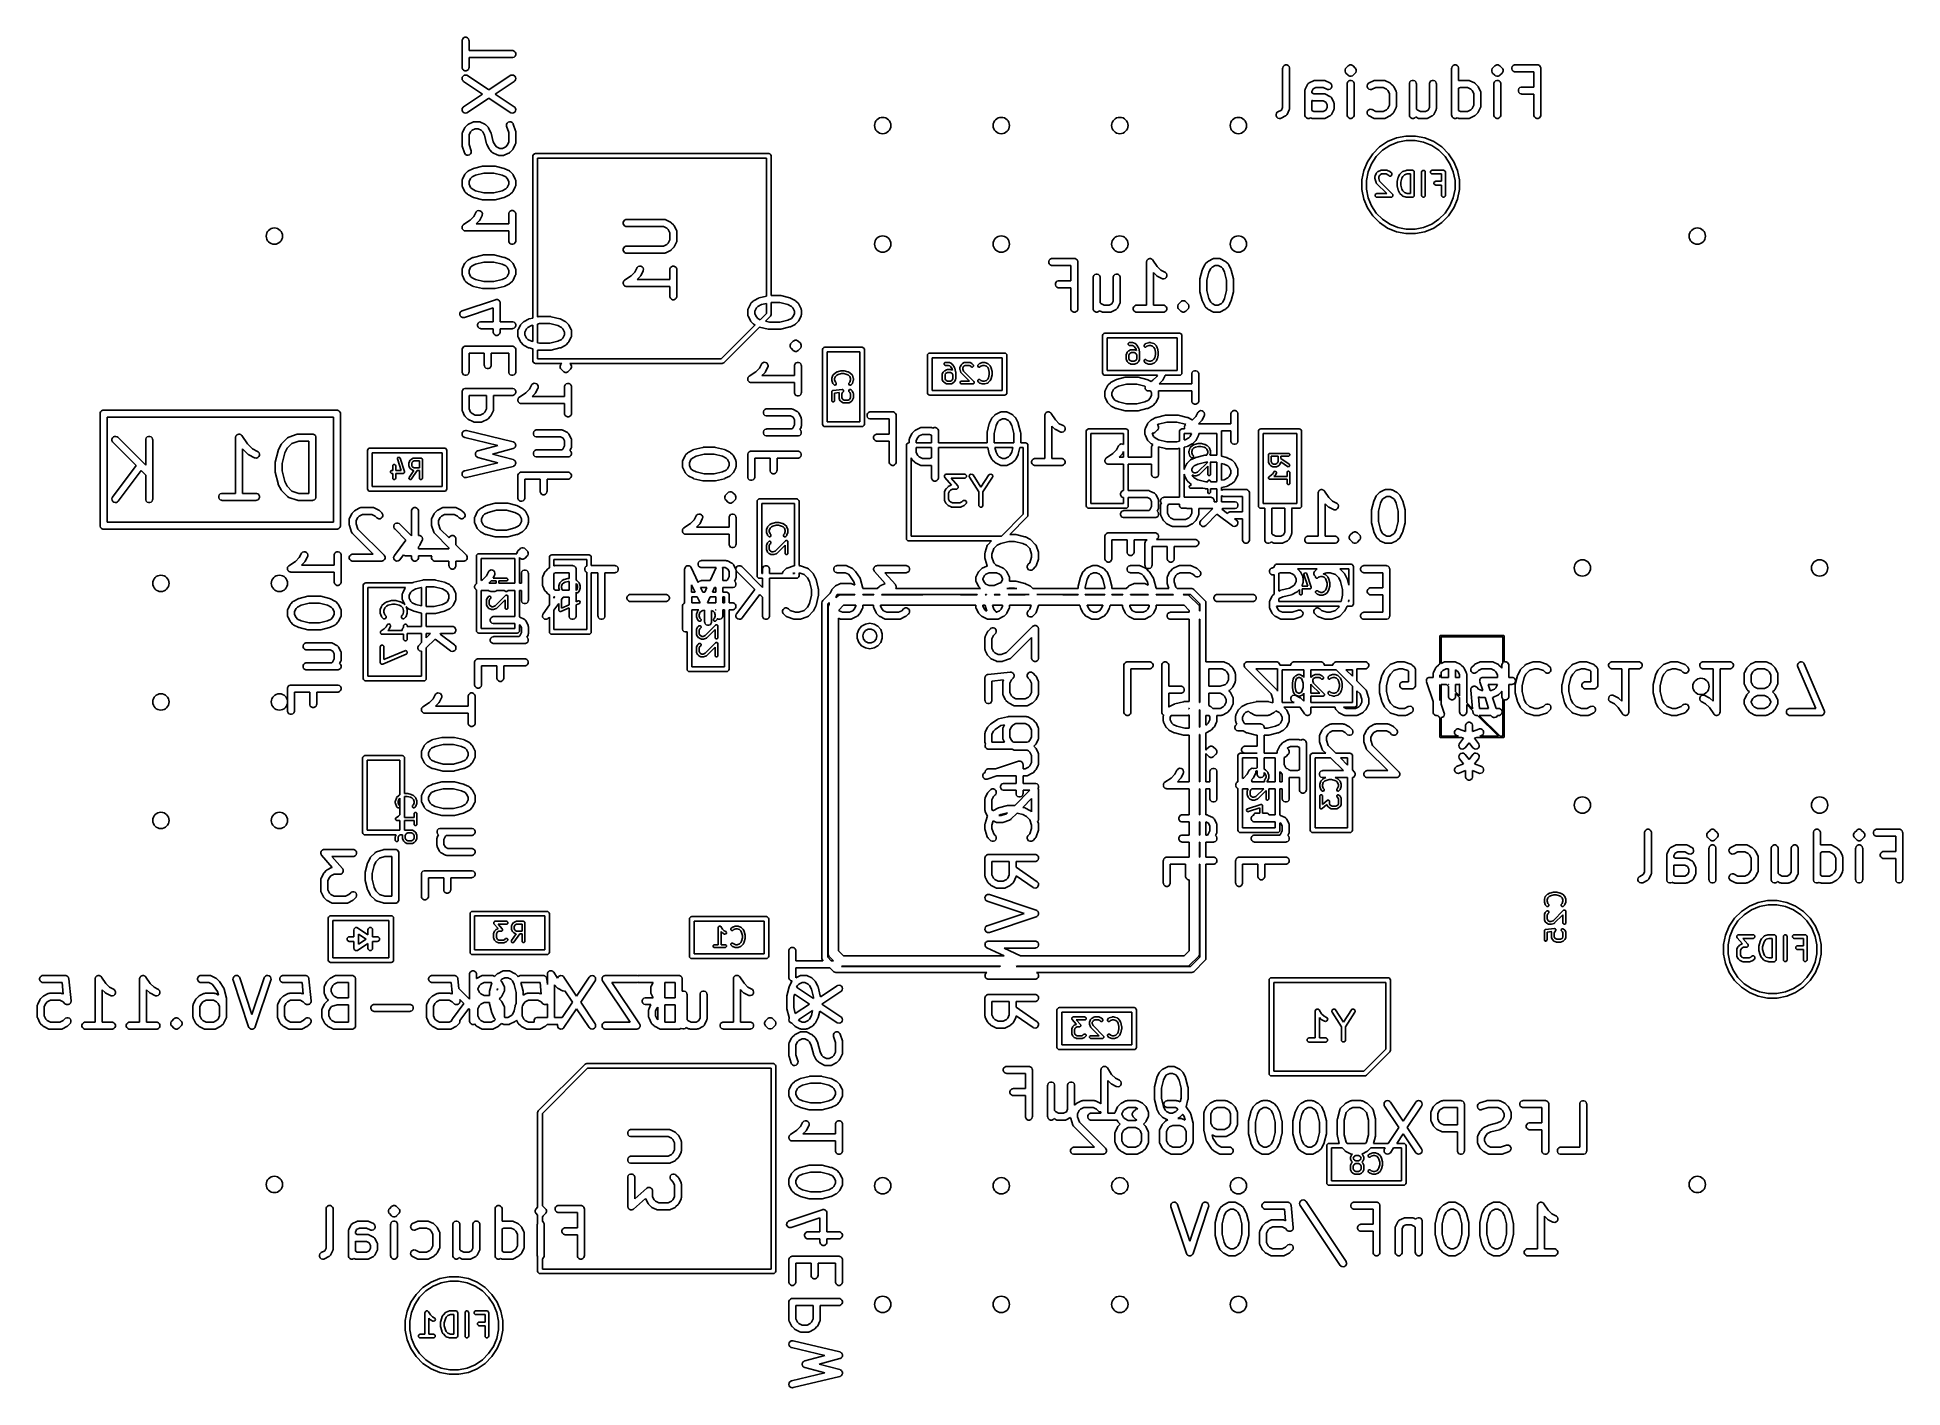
# Model space of a CAD drawing. Extents: x 0.2 to 1.77, y 0.23 to 1.37.
import ezdxf

# ---------------------------------------------------------------- set-up
doc = ezdxf.new("R2010")
doc.units = 0
doc.header["$MEASUREMENT"] = 0
doc.layers.add('BLACK', color=7, linetype='CONTINUOUS')

msp = doc.modelspace()

# ---------------------------------------------------------------- linework, layer by layer
at = {"layer": 'BLACK', "linetype": 'CONTINUOUS'}
for p, q in [((0.5583, 1.3654), (0.5588, 1.3665)), ((0.5583, 1.3648), (0.5583, 1.3654)), ((0.5583, 1.3423), (0.5583, 1.3648)), ((0.5588, 1.3665), (0.5596, 1.3673)), ((0.5596, 1.3673), (0.5606, 1.3677)), ((0.5606, 1.3677), (0.5618, 1.3677)), ((0.5618, 1.3677), (0.5629, 1.3673)), ((0.5629, 1.3673), (0.5637, 1.3665)), ((0.5637, 1.3665), (0.5641, 1.3654)), ((0.5641, 1.3654), (0.5642, 1.3648)), ((0.5642, 1.3648), (0.5642, 1.3565)), ((0.5642, 1.3565), (0.6006, 1.3565)), ((0.6006, 1.3565), (0.6012, 1.3565)), ((0.6012, 1.3565), (0.6022, 1.356)), ((0.6022, 1.356), (0.603, 1.3552)), ((0.603, 1.3552), (0.6035, 1.3542)), ((0.6035, 1.353), (0.603, 1.3519)), ((0.6035, 1.3542), (0.6035, 1.353)), ((0.5583, 1.3418), (0.5583, 1.3423)), ((0.5588, 1.3407), (0.5583, 1.3418)), ((0.5596, 1.3399), (0.5588, 1.3407)), ((0.5606, 1.3394), (0.5596, 1.3399)), ((0.5618, 1.3394), (0.5606, 1.3394)), ((0.5629, 1.3399), (0.5618, 1.3394)), ((0.5637, 1.3407), (0.5629, 1.3399)), ((0.5641, 1.3418), (0.5637, 1.3407)), ((0.5642, 1.3423), (0.5641, 1.3418)), ((0.6006, 1.3506), (0.5642, 1.3506)), ((0.5642, 1.3506), (0.5642, 1.3423)), ((0.6012, 1.3507), (0.6006, 1.3506)), ((0.6022, 1.3511), (0.6012, 1.3507)), ((0.603, 1.3519), (0.6022, 1.3511)), ((1.2503, 1.3415), (1.2504, 1.3421)), ((1.2503, 1.3085), (1.2503, 1.3415)), ((1.2504, 1.3421), (1.2508, 1.3432)), ((1.2508, 1.3432), (1.2516, 1.344)), ((1.2516, 1.344), (1.2527, 1.3444)), ((1.2527, 1.3444), (1.2539, 1.3444)), ((1.2539, 1.3444), (1.2549, 1.344)), ((1.2549, 1.344), (1.2557, 1.3432)), ((1.2557, 1.3432), (1.2562, 1.3421)), ((1.2562, 1.3421), (1.2562, 1.3415)), ((1.2562, 1.3415), (1.2562, 1.3078)), ((1.3029, 1.3402), (1.3033, 1.3413)), ((1.3029, 1.3391), (1.3029, 1.3402)), ((1.3033, 1.338), (1.3029, 1.3391)), ((1.3033, 1.3413), (1.3037, 1.3418)), ((1.3037, 1.3376), (1.3033, 1.338)), ((1.3037, 1.3418), (1.3056, 1.3436)), ((1.3056, 1.3357), (1.3037, 1.3376)), ((1.3056, 1.3436), (1.306, 1.344)), ((1.306, 1.344), (1.3071, 1.3444)), ((1.3071, 1.3444), (1.3082, 1.3444)), ((1.3082, 1.3444), (1.3082, 1.3444)), ((1.3082, 1.3444), (1.3093, 1.344)), ((1.3093, 1.344), (1.3097, 1.3436)), ((1.3097, 1.3436), (1.3116, 1.3418)), ((1.3116, 1.3376), (1.3097, 1.3357)), ((1.3116, 1.3418), (1.312, 1.3413)), ((1.312, 1.338), (1.3116, 1.3376)), ((1.312, 1.3413), (1.3121, 1.341)), ((1.3124, 1.3391), (1.312, 1.338)), ((1.3121, 1.341), (1.3124, 1.3402)), ((1.3124, 1.3402), (1.3124, 1.3391)), ((1.3928, 1.3415), (1.3929, 1.3421)), ((1.3928, 1.3022), (1.3928, 1.3415)), ((1.3929, 1.3421), (1.3933, 1.3432)), ((1.3933, 1.3432), (1.3941, 1.344)), ((1.3941, 1.344), (1.3952, 1.3444)), ((1.3952, 1.3444), (1.3963, 1.3444)), ((1.3963, 1.3444), (1.3974, 1.344)), ((1.3974, 1.344), (1.3982, 1.3432)), ((1.3982, 1.3432), (1.3987, 1.3421)), ((1.3987, 1.3421), (1.3987, 1.3415)), ((1.3987, 1.3415), (1.3987, 1.3313)), ((1.4266, 1.3402), (1.4271, 1.3413)), ((1.4266, 1.3391), (1.4266, 1.3402)), ((1.4271, 1.338), (1.4266, 1.3391)), ((1.4271, 1.3413), (1.4274, 1.3418)), ((1.4274, 1.3376), (1.4271, 1.338)), ((1.4274, 1.3418), (1.4293, 1.3436)), ((1.4293, 1.3357), (1.4274, 1.3376)), ((1.4293, 1.3436), (1.4297, 1.344)), ((1.4297, 1.344), (1.4308, 1.3444)), ((1.4308, 1.3444), (1.432, 1.3444)), ((1.432, 1.3444), (1.432, 1.3444)), ((1.432, 1.3444), (1.433, 1.344)), ((1.433, 1.344), (1.4335, 1.3436)), ((1.4335, 1.3436), (1.4353, 1.3418)), ((1.4353, 1.3376), (1.4335, 1.3357)), ((1.4353, 1.3418), (1.4357, 1.3413)), ((1.4357, 1.338), (1.4353, 1.3376)), ((1.4357, 1.3413), (1.4359, 1.341)), ((1.4362, 1.3391), (1.4357, 1.338)), ((1.4359, 1.341), (1.4362, 1.3402)), ((1.4362, 1.3402), (1.4362, 1.3391)), ((1.4435, 1.3421), (1.4439, 1.3432)), ((1.4435, 1.341), (1.4435, 1.3421)), ((1.4439, 1.3399), (1.4435, 1.341)), ((1.4439, 1.3432), (1.4447, 1.344)), ((1.4447, 1.3391), (1.4439, 1.3399)), ((1.4447, 1.344), (1.4458, 1.3444)), ((1.4458, 1.3386), (1.4447, 1.3391)), ((1.4458, 1.3444), (1.4464, 1.3445)), ((1.4464, 1.3386), (1.4458, 1.3386)), ((1.4464, 1.3445), (1.4651, 1.3445)), ((1.4622, 1.3386), (1.4464, 1.3386)), ((1.4622, 1.3257), (1.4622, 1.3386)), ((1.4651, 1.3445), (1.4657, 1.3444)), ((1.4657, 1.3444), (1.4668, 1.344)), ((1.4668, 1.344), (1.4676, 1.3432)), ((1.4676, 1.3432), (1.468, 1.3421)), ((1.468, 1.3421), (1.4681, 1.3415)), ((1.4681, 1.3415), (1.4681, 1.3022)), ((0.5583, 1.333), (0.5585, 1.3341)), ((0.5585, 1.3318), (0.5583, 1.333)), ((0.5585, 1.3341), (0.5591, 1.335)), ((0.5591, 1.3309), (0.5585, 1.3318)), ((0.5591, 1.335), (0.5601, 1.3357)), ((0.5596, 1.3305), (0.5591, 1.3309)), ((0.5756, 1.3198), (0.5596, 1.3305)), ((0.5601, 1.3357), (0.5612, 1.3359)), ((0.5612, 1.3359), (0.5623, 1.3357)), ((0.5623, 1.3357), (0.5629, 1.3354)), ((0.5629, 1.3354), (0.5809, 1.3234)), ((0.5809, 1.3234), (0.5989, 1.3354)), ((0.6022, 1.3305), (0.5862, 1.3198)), ((0.5989, 1.3354), (0.5995, 1.3357)), ((0.5995, 1.3357), (0.6006, 1.3359)), ((0.6006, 1.3359), (0.6017, 1.3357)), ((0.6017, 1.3357), (0.6027, 1.335)), ((0.6027, 1.3309), (0.6022, 1.3305)), ((0.6027, 1.335), (0.6033, 1.3341)), ((0.6033, 1.3318), (0.6027, 1.3309)), ((0.6033, 1.3341), (0.6035, 1.333)), ((0.6035, 1.333), (0.6033, 1.3318)), ((1.2691, 1.3234), (1.2692, 1.3235)), ((1.2691, 1.3228), (1.2691, 1.3234)), ((1.2691, 1.3022), (1.2691, 1.3228)), ((1.2692, 1.3236), (1.2694, 1.3241)), ((1.2692, 1.3235), (1.2692, 1.3236)), ((1.2694, 1.3241), (1.2713, 1.3279)), ((1.2713, 1.328), (1.2714, 1.3281)), ((1.2713, 1.3279), (1.2713, 1.328)), ((1.2713, 1.328), (1.2713, 1.328)), ((1.2714, 1.3281), (1.2716, 1.3284)), ((1.2716, 1.3284), (1.2719, 1.3286)), ((1.2719, 1.3286), (1.2721, 1.3289)), ((1.2721, 1.3289), (1.2724, 1.3291)), ((1.2724, 1.3291), (1.2724, 1.3291)), ((1.2724, 1.3291), (1.2725, 1.3291)), ((1.2725, 1.3291), (1.2726, 1.3292)), ((1.2726, 1.3292), (1.2763, 1.3311)), ((1.2761, 1.3243), (1.275, 1.3221)), ((1.275, 1.3221), (1.275, 1.3209)), ((1.2783, 1.3255), (1.2761, 1.3243)), ((1.2763, 1.3311), (1.2769, 1.3313)), ((1.2769, 1.3313), (1.277, 1.3313)), ((1.277, 1.3313), (1.2771, 1.3313)), ((1.2771, 1.3313), (1.2777, 1.3314)), ((1.2777, 1.3314), (1.2852, 1.3314)), ((1.2845, 1.3255), (1.2783, 1.3255)), ((1.2876, 1.3239), (1.2845, 1.3255)), ((1.2852, 1.3314), (1.2857, 1.3313)), ((1.2857, 1.3313), (1.2858, 1.3313)), ((1.2858, 1.3313), (1.2859, 1.3313)), ((1.2859, 1.3313), (1.2865, 1.3311)), ((1.2865, 1.3311), (1.2902, 1.3292)), ((1.2881, 1.3237), (1.2876, 1.3239)), ((1.2893, 1.3236), (1.2881, 1.3237)), ((1.2904, 1.324), (1.2893, 1.3236)), ((1.2902, 1.3292), (1.2907, 1.3289)), ((1.2912, 1.3247), (1.2904, 1.324)), ((1.2907, 1.3289), (1.2915, 1.328)), ((1.2917, 1.3258), (1.2912, 1.3247)), ((1.2915, 1.328), (1.2918, 1.3269)), ((1.2918, 1.3269), (1.2917, 1.3258)), ((1.3047, 1.3284), (1.3048, 1.329)), ((1.3047, 1.3022), (1.3047, 1.3284)), ((1.3048, 1.329), (1.3052, 1.3301)), ((1.3052, 1.3301), (1.306, 1.3309)), ((1.306, 1.3353), (1.3056, 1.3357)), ((1.3071, 1.3349), (1.306, 1.3353)), ((1.306, 1.3309), (1.3071, 1.3313)), ((1.3082, 1.3349), (1.3071, 1.3349)), ((1.3071, 1.3349), (1.3071, 1.3349)), ((1.3071, 1.3313), (1.3082, 1.3313)), ((1.3093, 1.3353), (1.3082, 1.3349)), ((1.3082, 1.3349), (1.3082, 1.3349)), ((1.3082, 1.3313), (1.3093, 1.3309)), ((1.3097, 1.3357), (1.3093, 1.3353)), ((1.3093, 1.3309), (1.3101, 1.3301)), ((1.3101, 1.3301), (1.3105, 1.329)), ((1.3105, 1.329), (1.3106, 1.3284)), ((1.3106, 1.3284), (1.3106, 1.3022)), ((1.3216, 1.3269), (1.322, 1.328)), ((1.3217, 1.3258), (1.3216, 1.3269)), ((1.3222, 1.3247), (1.3217, 1.3258)), ((1.322, 1.328), (1.3227, 1.3289)), ((1.3231, 1.324), (1.3222, 1.3247)), ((1.3227, 1.3289), (1.3232, 1.3292)), ((1.3242, 1.3236), (1.3231, 1.324)), ((1.3232, 1.3292), (1.327, 1.3311)), ((1.3253, 1.3237), (1.3242, 1.3236)), ((1.3258, 1.3239), (1.3253, 1.3237)), ((1.329, 1.3255), (1.3258, 1.3239)), ((1.327, 1.3311), (1.3275, 1.3313)), ((1.3275, 1.3313), (1.3276, 1.3313)), ((1.3276, 1.3313), (1.3277, 1.3313)), ((1.3277, 1.3313), (1.3283, 1.3314)), ((1.3283, 1.3314), (1.3358, 1.3314)), ((1.3351, 1.3255), (1.329, 1.3255)), ((1.3378, 1.3241), (1.3351, 1.3255)), ((1.3358, 1.3314), (1.3363, 1.3313)), ((1.3363, 1.3313), (1.3364, 1.3313)), ((1.3364, 1.3313), (1.3366, 1.3313)), ((1.3366, 1.3313), (1.3371, 1.3311)), ((1.3371, 1.3311), (1.3408, 1.3292)), ((1.339, 1.3229), (1.3378, 1.3241)), ((1.3403, 1.3202), (1.339, 1.3229)), ((1.3408, 1.3292), (1.3411, 1.329)), ((1.3411, 1.329), (1.3412, 1.329)), ((1.3412, 1.329), (1.3412, 1.3289)), ((1.3412, 1.3289), (1.3413, 1.3289)), ((1.3413, 1.3289), (1.3414, 1.3288)), ((1.3414, 1.3288), (1.3416, 1.3286)), ((1.3416, 1.3286), (1.3435, 1.3268)), ((1.3435, 1.3268), (1.3437, 1.3265)), ((1.3437, 1.3265), (1.3437, 1.3265)), ((1.3437, 1.3265), (1.3438, 1.3264)), ((1.3438, 1.3264), (1.3438, 1.3263)), ((1.3438, 1.3263), (1.3439, 1.3262)), ((1.3439, 1.3262), (1.344, 1.326)), ((1.344, 1.326), (1.3459, 1.3222)), ((1.3459, 1.3222), (1.3461, 1.3217)), ((1.3461, 1.3217), (1.3461, 1.3216)), ((1.3461, 1.3216), (1.3462, 1.3215)), ((1.3462, 1.3215), (1.3462, 1.3209)), ((1.3572, 1.329), (1.3577, 1.3301)), ((1.3572, 1.3284), (1.3572, 1.329)), ((1.3572, 1.3022), (1.3572, 1.3284)), ((1.3577, 1.3301), (1.3585, 1.3309)), ((1.3585, 1.3309), (1.3596, 1.3313)), ((1.3596, 1.3313), (1.3607, 1.3313)), ((1.3607, 1.3313), (1.3618, 1.3309)), ((1.3618, 1.3309), (1.3626, 1.3301)), ((1.3626, 1.3301), (1.363, 1.329)), ((1.363, 1.329), (1.3631, 1.3284)), ((1.3631, 1.3284), (1.3631, 1.3071)), ((1.3741, 1.329), (1.3746, 1.3301)), ((1.3741, 1.3284), (1.3741, 1.329)), ((1.3741, 1.3085), (1.3741, 1.3284)), ((1.3746, 1.3301), (1.3754, 1.3309)), ((1.3754, 1.3309), (1.3764, 1.3313)), ((1.3764, 1.3313), (1.3776, 1.3313)), ((1.3776, 1.3313), (1.3787, 1.3309)), ((1.3787, 1.3309), (1.3795, 1.3301)), ((1.3795, 1.3301), (1.3799, 1.329)), ((1.3799, 1.329), (1.38, 1.3284)), ((1.38, 1.3284), (1.38, 1.3078)), ((1.3987, 1.3313), (1.3987, 1.3313)), ((1.3987, 1.3313), (1.3988, 1.3313)), ((1.4002, 1.3255), (1.3987, 1.3247)), ((1.3987, 1.3247), (1.3987, 1.3059)), ((1.3988, 1.3313), (1.3989, 1.3313)), ((1.3989, 1.3313), (1.3995, 1.3314)), ((1.3995, 1.3314), (1.407, 1.3314)), ((1.4063, 1.3255), (1.4002, 1.3255)), ((1.409, 1.3241), (1.4063, 1.3255)), ((1.407, 1.3314), (1.4076, 1.3313)), ((1.4076, 1.3313), (1.4077, 1.3313)), ((1.4077, 1.3313), (1.4078, 1.3313)), ((1.4078, 1.3313), (1.4083, 1.3311)), ((1.4083, 1.3311), (1.4121, 1.3292)), ((1.4102, 1.3229), (1.409, 1.3241)), ((1.4116, 1.3202), (1.4102, 1.3229)), ((1.4121, 1.3292), (1.4123, 1.329)), ((1.4123, 1.329), (1.4124, 1.329)), ((1.4124, 1.329), (1.4125, 1.3289)), ((1.4125, 1.3289), (1.4126, 1.3289)), ((1.4126, 1.3289), (1.4126, 1.3288)), ((1.4126, 1.3288), (1.4128, 1.3286)), ((1.4128, 1.3286), (1.4147, 1.3268)), ((1.4147, 1.3268), (1.4149, 1.3265)), ((1.4149, 1.3265), (1.415, 1.3265)), ((1.415, 1.3265), (1.415, 1.3264)), ((1.415, 1.3264), (1.4151, 1.3263)), ((1.4151, 1.3263), (1.4151, 1.3262)), ((1.4151, 1.3262), (1.4153, 1.326)), ((1.4153, 1.326), (1.4172, 1.3222)), ((1.4172, 1.3222), (1.4174, 1.3217)), ((1.4174, 1.3217), (1.4174, 1.3216)), ((1.4174, 1.3216), (1.4174, 1.3215)), ((1.4174, 1.3215), (1.4175, 1.3209)), ((1.4284, 1.3284), (1.4285, 1.329)), ((1.4284, 1.3022), (1.4284, 1.3284)), ((1.4285, 1.329), (1.4289, 1.3301)), ((1.4289, 1.3301), (1.4297, 1.3309)), ((1.4297, 1.3353), (1.4293, 1.3357)), ((1.4308, 1.3349), (1.4297, 1.3353)), ((1.4297, 1.3309), (1.4308, 1.3313)), ((1.432, 1.3349), (1.4308, 1.3349)), ((1.4308, 1.3349), (1.4308, 1.3349)), ((1.4308, 1.3313), (1.432, 1.3313)), ((1.433, 1.3353), (1.432, 1.3349)), ((1.432, 1.3349), (1.432, 1.3349)), ((1.432, 1.3313), (1.433, 1.3309)), ((1.4335, 1.3357), (1.433, 1.3353)), ((1.433, 1.3309), (1.4338, 1.3301)), ((1.4338, 1.3301), (1.4343, 1.329)), ((1.4343, 1.329), (1.4343, 1.3284)), ((1.4343, 1.3284), (1.4343, 1.3022)), ((1.4491, 1.3234), (1.4496, 1.3244)), ((1.4491, 1.3222), (1.4491, 1.3234)), ((1.4496, 1.3212), (1.4491, 1.3222)), ((1.4496, 1.3244), (1.4504, 1.3253)), ((1.4504, 1.3253), (1.4514, 1.3257)), ((1.4514, 1.3257), (1.452, 1.3257)), ((1.452, 1.3257), (1.4622, 1.3257)), ((0.5583, 1.3067), (0.5585, 1.3078)), ((0.5585, 1.3056), (0.5583, 1.3067)), ((0.5585, 1.3078), (0.5591, 1.3088)), ((0.5591, 1.3088), (0.5596, 1.3092)), ((0.5596, 1.3092), (0.5756, 1.3198)), ((0.5809, 1.3163), (0.5629, 1.3043)), ((0.5989, 1.3043), (0.5809, 1.3163)), ((0.5862, 1.3198), (0.6022, 1.3092)), ((0.6022, 1.3092), (0.6027, 1.3088)), ((0.6027, 1.3088), (0.6033, 1.3078)), ((0.6033, 1.3078), (0.6035, 1.3067)), ((0.6035, 1.3067), (0.6033, 1.3056)), ((1.2463, 1.3048), (1.2492, 1.3062)), ((1.2492, 1.3062), (1.2503, 1.3085)), ((1.2559, 1.3065), (1.254, 1.3027)), ((1.2561, 1.307), (1.2559, 1.3065)), ((1.2562, 1.3072), (1.2561, 1.3071)), ((1.2561, 1.3071), (1.2561, 1.307)), ((1.2562, 1.3078), (1.2562, 1.3072)), ((1.275, 1.3209), (1.2765, 1.3201)), ((1.2751, 1.3143), (1.275, 1.3143)), ((1.275, 1.3143), (1.275, 1.3143)), ((1.275, 1.3143), (1.275, 1.3059)), ((1.275, 1.3059), (1.2765, 1.3051)), ((1.2752, 1.3143), (1.2751, 1.3143)), ((1.2758, 1.3142), (1.2752, 1.3143)), ((1.2845, 1.3142), (1.2758, 1.3142)), ((1.2765, 1.3201), (1.2852, 1.3201)), ((1.2867, 1.3131), (1.2845, 1.3142)), ((1.2845, 1.3051), (1.2867, 1.3062)), ((1.2852, 1.3201), (1.2857, 1.3201)), ((1.2857, 1.3201), (1.2858, 1.32)), ((1.2858, 1.32), (1.2859, 1.32)), ((1.2859, 1.32), (1.2865, 1.3198)), ((1.2865, 1.3198), (1.2902, 1.3179)), ((1.2878, 1.3108), (1.2867, 1.3131)), ((1.2867, 1.3062), (1.2878, 1.3085)), ((1.2878, 1.3085), (1.2878, 1.3108)), ((1.2902, 1.3179), (1.2903, 1.3179)), ((1.2903, 1.3179), (1.2904, 1.3179)), ((1.2904, 1.3179), (1.2904, 1.3178)), ((1.2904, 1.3178), (1.2907, 1.3176)), ((1.2907, 1.3176), (1.291, 1.3173)), ((1.291, 1.3173), (1.2912, 1.3171)), ((1.2912, 1.3171), (1.2914, 1.3168)), ((1.2914, 1.3168), (1.2915, 1.3168)), ((1.2915, 1.3168), (1.2915, 1.3167)), ((1.2915, 1.3167), (1.2915, 1.3166)), ((1.2915, 1.3166), (1.2934, 1.3129)), ((1.2934, 1.3065), (1.2915, 1.3027)), ((1.2934, 1.3129), (1.2936, 1.3123)), ((1.2936, 1.307), (1.2934, 1.3065)), ((1.2936, 1.3123), (1.2936, 1.3122)), ((1.2936, 1.3122), (1.2937, 1.3121)), ((1.2937, 1.3072), (1.2936, 1.3071)), ((1.2936, 1.3071), (1.2936, 1.307)), ((1.2937, 1.3121), (1.2937, 1.3115)), ((1.2937, 1.3115), (1.2937, 1.3078)), ((1.2937, 1.3078), (1.2937, 1.3072)), ((1.3217, 1.3048), (1.3222, 1.3059)), ((1.3222, 1.3059), (1.3231, 1.3066)), ((1.3231, 1.3066), (1.3242, 1.307)), ((1.3242, 1.307), (1.3253, 1.3069)), ((1.3253, 1.3069), (1.3258, 1.3067)), ((1.3258, 1.3067), (1.329, 1.3051)), ((1.3351, 1.3051), (1.3378, 1.3065)), ((1.3378, 1.3065), (1.339, 1.3077)), ((1.339, 1.3077), (1.3403, 1.3104)), ((1.3403, 1.3104), (1.3403, 1.3202)), ((1.3459, 1.3084), (1.344, 1.3046)), ((1.3461, 1.3089), (1.3459, 1.3084)), ((1.3462, 1.3091), (1.3461, 1.309)), ((1.3461, 1.309), (1.3461, 1.3089)), ((1.3462, 1.3209), (1.3462, 1.3097)), ((1.3462, 1.3097), (1.3462, 1.3091)), ((1.3631, 1.3071), (1.3638, 1.3065)), ((1.3638, 1.3065), (1.3665, 1.3051)), ((1.3707, 1.3051), (1.3729, 1.3062)), ((1.3729, 1.3062), (1.3741, 1.3085)), ((1.3797, 1.3065), (1.3778, 1.3027)), ((1.3799, 1.307), (1.3797, 1.3065)), ((1.38, 1.3078), (1.3799, 1.3072)), ((1.3799, 1.3072), (1.3799, 1.3071)), ((1.3799, 1.3071), (1.3799, 1.307)), ((1.3987, 1.3059), (1.4002, 1.3051)), ((1.4063, 1.3051), (1.409, 1.3065)), ((1.409, 1.3065), (1.4102, 1.3077)), ((1.4102, 1.3077), (1.4116, 1.3104)), ((1.4116, 1.3104), (1.4116, 1.3202)), ((1.4172, 1.3084), (1.4153, 1.3046)), ((1.4174, 1.3089), (1.4172, 1.3084)), ((1.4175, 1.3097), (1.4174, 1.3091)), ((1.4174, 1.3091), (1.4174, 1.309)), ((1.4174, 1.309), (1.4174, 1.3089)), ((1.4175, 1.3209), (1.4175, 1.3097)), ((1.4504, 1.3203), (1.4496, 1.3212)), ((1.4514, 1.3199), (1.4504, 1.3203)), ((1.452, 1.3198), (1.4514, 1.3199)), ((1.4622, 1.3198), (1.452, 1.3198)), ((1.4622, 1.3022), (1.4622, 1.3198)), ((0.5591, 1.3046), (0.5585, 1.3056)), ((0.5586, 1.2874), (0.5604, 1.2912)), ((0.5601, 1.304), (0.5591, 1.3046)), ((0.5612, 1.3038), (0.5601, 1.304)), ((0.5604, 1.2912), (0.5606, 1.2914)), ((0.5606, 1.2915), (0.5607, 1.2916)), ((0.5606, 1.2914), (0.5606, 1.2915)), ((0.5607, 1.2916), (0.5608, 1.2916)), ((0.5608, 1.2917), (0.561, 1.2919)), ((0.5608, 1.2916), (0.5608, 1.2917)), ((0.561, 1.2919), (0.5629, 1.2938)), ((0.5623, 1.304), (0.5612, 1.3038)), ((0.5629, 1.3043), (0.5623, 1.304)), ((0.5629, 1.2938), (0.5631, 1.294)), ((0.5631, 1.294), (0.5632, 1.294)), ((0.5632, 1.2941), (0.5633, 1.2942)), ((0.5632, 1.294), (0.5632, 1.2941)), ((0.5633, 1.2942), (0.5634, 1.2942)), ((0.5634, 1.2942), (0.5636, 1.2944)), ((0.5636, 1.2944), (0.5674, 1.2962)), ((0.5694, 1.2906), (0.5667, 1.2893)), ((0.5674, 1.2962), (0.5679, 1.2964)), ((0.5679, 1.2964), (0.568, 1.2964)), ((0.568, 1.2964), (0.5681, 1.2965)), ((0.5681, 1.2965), (0.5687, 1.2965)), ((0.5687, 1.2965), (0.5725, 1.2965)), ((0.5718, 1.2906), (0.5694, 1.2906)), ((0.5745, 1.2893), (0.5718, 1.2906)), ((0.5725, 1.2965), (0.573, 1.2965)), ((0.573, 1.2965), (0.5731, 1.2964)), ((0.5731, 1.2964), (0.5732, 1.2964)), ((0.5732, 1.2964), (0.5738, 1.2962)), ((0.5738, 1.2962), (0.5775, 1.2944)), ((0.5775, 1.2944), (0.5778, 1.2942)), ((0.5778, 1.2942), (0.5779, 1.2942)), ((0.5779, 1.2942), (0.5779, 1.2941)), ((0.5779, 1.2941), (0.578, 1.294)), ((0.578, 1.294), (0.5781, 1.294)), ((0.5781, 1.294), (0.5783, 1.2938)), ((0.5783, 1.2938), (0.5802, 1.2919)), ((0.5802, 1.2919), (0.5804, 1.2917)), ((0.5804, 1.2917), (0.5804, 1.2916)), ((0.5804, 1.2916), (0.5805, 1.2916)), ((0.5805, 1.2916), (0.5805, 1.2915)), ((0.5805, 1.2915), (0.5806, 1.2914)), ((0.5806, 1.2914), (0.5807, 1.2912)), ((0.5807, 1.2912), (0.5826, 1.2874)), ((0.5958, 1.2932), (0.5959, 1.2944)), ((0.5959, 1.2927), (0.5958, 1.2932)), ((0.5959, 1.2944), (0.5964, 1.2954)), ((0.5976, 1.2875), (0.5959, 1.2927)), ((0.5964, 1.2954), (0.5972, 1.2962)), ((0.5972, 1.2962), (0.5983, 1.2965)), ((0.5983, 1.2965), (0.5995, 1.2964)), ((0.5995, 1.304), (0.5989, 1.3043)), ((0.6006, 1.3038), (0.5995, 1.304)), ((0.5995, 1.2964), (0.6005, 1.2959)), ((0.6005, 1.2959), (0.6013, 1.2951)), ((0.6017, 1.304), (0.6006, 1.3038)), ((0.6013, 1.2951), (0.6015, 1.2945)), ((0.6015, 1.2945), (0.6034, 1.2889)), ((0.6027, 1.3046), (0.6017, 1.304)), ((0.6033, 1.3056), (0.6027, 1.3046)), ((1.2447, 1.3025), (1.2451, 1.3036)), ((1.2448, 1.3014), (1.2447, 1.3025)), ((1.2453, 1.3004), (1.2448, 1.3014)), ((1.2451, 1.3036), (1.2458, 1.3045)), ((1.2462, 1.2996), (1.2453, 1.3004)), ((1.2458, 1.3045), (1.2463, 1.3048)), ((1.2473, 1.2992), (1.2462, 1.2996)), ((1.2484, 1.2993), (1.2473, 1.2992)), ((1.249, 1.2995), (1.2484, 1.2993)), ((1.2527, 1.3014), (1.249, 1.2995)), ((1.2528, 1.3015), (1.2527, 1.3014)), ((1.2529, 1.3015), (1.2528, 1.3015)), ((1.2532, 1.3017), (1.2529, 1.3015)), ((1.2529, 1.3015), (1.2529, 1.3015)), ((1.2535, 1.302), (1.2532, 1.3017)), ((1.2537, 1.3022), (1.2535, 1.302)), ((1.2539, 1.3025), (1.2537, 1.3022)), ((1.254, 1.3026), (1.2539, 1.3025)), ((1.254, 1.3027), (1.254, 1.3026)), ((1.254, 1.3026), (1.254, 1.3026)), ((1.2691, 1.3016), (1.2691, 1.3022)), ((1.2696, 1.3005), (1.2691, 1.3016)), ((1.2704, 1.2997), (1.2696, 1.3005)), ((1.2715, 1.2993), (1.2704, 1.2997)), ((1.2726, 1.2993), (1.2715, 1.2993)), ((1.2737, 1.2997), (1.2726, 1.2993)), ((1.2738, 1.2999), (1.2737, 1.2997)), ((1.2745, 1.2995), (1.2738, 1.2999)), ((1.275, 1.2993), (1.2745, 1.2995)), ((1.2751, 1.2993), (1.275, 1.2993)), ((1.2752, 1.2993), (1.2751, 1.2993)), ((1.2758, 1.2992), (1.2752, 1.2993)), ((1.2852, 1.2992), (1.2758, 1.2992)), ((1.2765, 1.3051), (1.2845, 1.3051)), ((1.2857, 1.2993), (1.2852, 1.2992)), ((1.2858, 1.2993), (1.2857, 1.2993)), ((1.2859, 1.2993), (1.2858, 1.2993)), ((1.2865, 1.2995), (1.2859, 1.2993)), ((1.2902, 1.3014), (1.2865, 1.2995)), ((1.2903, 1.3015), (1.2902, 1.3014)), ((1.2904, 1.3015), (1.2903, 1.3015)), ((1.2907, 1.3017), (1.2904, 1.3015)), ((1.2904, 1.3015), (1.2904, 1.3015)), ((1.291, 1.302), (1.2907, 1.3017)), ((1.2912, 1.3022), (1.291, 1.302)), ((1.2914, 1.3025), (1.2912, 1.3022)), ((1.2915, 1.3026), (1.2914, 1.3025)), ((1.2915, 1.3027), (1.2915, 1.3026)), ((1.2915, 1.3026), (1.2915, 1.3026)), ((1.3048, 1.3016), (1.3047, 1.3022)), ((1.3052, 1.3005), (1.3048, 1.3016)), ((1.306, 1.2997), (1.3052, 1.3005)), ((1.3071, 1.2993), (1.306, 1.2997)), ((1.3082, 1.2993), (1.3071, 1.2993)), ((1.3093, 1.2997), (1.3082, 1.2993)), ((1.3101, 1.3005), (1.3093, 1.2997)), ((1.3105, 1.3016), (1.3101, 1.3005)), ((1.3106, 1.3022), (1.3105, 1.3016)), ((1.3216, 1.3037), (1.3217, 1.3048)), ((1.322, 1.3026), (1.3216, 1.3037)), ((1.3227, 1.3017), (1.322, 1.3026)), ((1.3232, 1.3014), (1.3227, 1.3017)), ((1.327, 1.2995), (1.3232, 1.3014)), ((1.3275, 1.2993), (1.327, 1.2995)), ((1.3276, 1.2993), (1.3275, 1.2993)), ((1.3277, 1.2993), (1.3276, 1.2993)), ((1.3283, 1.2992), (1.3277, 1.2993)), ((1.3358, 1.2992), (1.3283, 1.2992)), ((1.329, 1.3051), (1.3351, 1.3051)), ((1.3363, 1.2993), (1.3358, 1.2992)), ((1.3364, 1.2993), (1.3363, 1.2993)), ((1.3366, 1.2993), (1.3364, 1.2993)), ((1.3371, 1.2995), (1.3366, 1.2993)), ((1.3408, 1.3014), (1.3371, 1.2995)), ((1.3411, 1.3016), (1.3408, 1.3014)), ((1.3412, 1.3016), (1.3411, 1.3016)), ((1.3413, 1.3017), (1.3412, 1.3017)), ((1.3412, 1.3017), (1.3412, 1.3016)), ((1.3414, 1.3018), (1.3413, 1.3017)), ((1.3416, 1.302), (1.3414, 1.3018)), ((1.3435, 1.3038), (1.3416, 1.302)), ((1.3437, 1.3041), (1.3435, 1.3038)), ((1.3438, 1.3042), (1.3437, 1.3041)), ((1.3437, 1.3041), (1.3437, 1.3041)), ((1.3439, 1.3044), (1.3438, 1.3043)), ((1.3438, 1.3043), (1.3438, 1.3042)), ((1.344, 1.3046), (1.3439, 1.3044)), ((1.3572, 1.3016), (1.3572, 1.3022)), ((1.3577, 1.3005), (1.3572, 1.3016)), ((1.3585, 1.2997), (1.3577, 1.3005)), ((1.3596, 1.2993), (1.3585, 1.2997)), ((1.3607, 1.2993), (1.3596, 1.2993)), ((1.3618, 1.2997), (1.3607, 1.2993)), ((1.3625, 1.3005), (1.3618, 1.2997)), ((1.3644, 1.2995), (1.3625, 1.3005)), ((1.365, 1.2993), (1.3644, 1.2995)), ((1.3651, 1.2993), (1.365, 1.2993)), ((1.3652, 1.2993), (1.3651, 1.2993)), ((1.3658, 1.2992), (1.3652, 1.2993)), ((1.3714, 1.2992), (1.3658, 1.2992)), ((1.3665, 1.3051), (1.3707, 1.3051)), ((1.372, 1.2993), (1.3714, 1.2992)), ((1.3721, 1.2993), (1.372, 1.2993)), ((1.3722, 1.2993), (1.3721, 1.2993)), ((1.3727, 1.2995), (1.3722, 1.2993)), ((1.3765, 1.3014), (1.3727, 1.2995)), ((1.3766, 1.3015), (1.3765, 1.3014)), ((1.3767, 1.3015), (1.3766, 1.3015)), ((1.3766, 1.3015), (1.3766, 1.3015)), ((1.377, 1.3017), (1.3767, 1.3015)), ((1.3772, 1.302), (1.377, 1.3017)), ((1.3775, 1.3022), (1.3772, 1.302)), ((1.3777, 1.3025), (1.3775, 1.3022)), ((1.3778, 1.3027), (1.3777, 1.3026)), ((1.3777, 1.3026), (1.3777, 1.3026)), ((1.3777, 1.3026), (1.3777, 1.3025)), ((1.3929, 1.3016), (1.3928, 1.3022)), ((1.3933, 1.3005), (1.3929, 1.3016)), ((1.3941, 1.2997), (1.3933, 1.3005)), ((1.3952, 1.2993), (1.3941, 1.2997)), ((1.3963, 1.2993), (1.3952, 1.2993)), ((1.3974, 1.2997), (1.3963, 1.2993)), ((1.3975, 1.2999), (1.3974, 1.2997)), ((1.3982, 1.2995), (1.3975, 1.2999)), ((1.3987, 1.2993), (1.3982, 1.2995)), ((1.3988, 1.2993), (1.3987, 1.2993)), ((1.3989, 1.2993), (1.3988, 1.2993)), ((1.3995, 1.2992), (1.3989, 1.2993)), ((1.407, 1.2992), (1.3995, 1.2992)), ((1.4002, 1.3051), (1.4063, 1.3051)), ((1.4076, 1.2993), (1.407, 1.2992)), ((1.4077, 1.2993), (1.4076, 1.2993)), ((1.4078, 1.2993), (1.4077, 1.2993)), ((1.4083, 1.2995), (1.4078, 1.2993)), ((1.4121, 1.3014), (1.4083, 1.2995)), ((1.4123, 1.3016), (1.4121, 1.3014)), ((1.4124, 1.3016), (1.4123, 1.3016)), ((1.4125, 1.3017), (1.4124, 1.3016)), ((1.4126, 1.3017), (1.4125, 1.3017)), ((1.4128, 1.302), (1.4126, 1.3018)), ((1.4126, 1.3018), (1.4126, 1.3017)), ((1.4147, 1.3038), (1.4128, 1.302)), ((1.4149, 1.3041), (1.4147, 1.3038)), ((1.415, 1.3041), (1.4149, 1.3041)), ((1.4151, 1.3043), (1.415, 1.3042)), ((1.415, 1.3042), (1.415, 1.3041)), ((1.4153, 1.3046), (1.4151, 1.3044)), ((1.4151, 1.3044), (1.4151, 1.3043)), ((1.4285, 1.3016), (1.4284, 1.3022)), ((1.4289, 1.3005), (1.4285, 1.3016)), ((1.4297, 1.2997), (1.4289, 1.3005)), ((1.4308, 1.2993), (1.4297, 1.2997)), ((1.432, 1.2993), (1.4308, 1.2993)), ((1.433, 1.2997), (1.432, 1.2993)), ((1.4338, 1.3005), (1.433, 1.2997)), ((1.4343, 1.3016), (1.4338, 1.3005)), ((1.4343, 1.3022), (1.4343, 1.3016)), ((1.4622, 1.3016), (1.4622, 1.3022)), ((1.4627, 1.3005), (1.4622, 1.3016)), ((1.4635, 1.2997), (1.4627, 1.3005)), ((1.4646, 1.2993), (1.4635, 1.2997)), ((1.4657, 1.2993), (1.4646, 1.2993)), ((1.4668, 1.2997), (1.4657, 1.2993)), ((1.4676, 1.3005), (1.4668, 1.2997)), ((1.468, 1.3016), (1.4676, 1.3005)), ((1.4681, 1.3022), (1.468, 1.3016)), ((0.5583, 1.2867), (0.5584, 1.2868)), ((0.5583, 1.2861), (0.5583, 1.2867)), ((0.5583, 1.2767), (0.5583, 1.2861)), ((0.5583, 1.2764), (0.5583, 1.2767)), ((0.5583, 1.2763), (0.5583, 1.2764)), ((0.5583, 1.2762), (0.5583, 1.2763)), ((0.5583, 1.2761), (0.5583, 1.2762)), ((0.5584, 1.2758), (0.5583, 1.2761)), ((0.5583, 1.2761), (0.5583, 1.2761)), ((0.5584, 1.2869), (0.5586, 1.2874)), ((0.5584, 1.2868), (0.5584, 1.2869)), ((0.5603, 1.2702), (0.5584, 1.2758)), ((0.5655, 1.2881), (0.5642, 1.2854)), ((0.5642, 1.2854), (0.5642, 1.2772)), ((0.5642, 1.2772), (0.5659, 1.272)), ((0.5667, 1.2893), (0.5655, 1.2881)), ((0.5757, 1.2881), (0.5745, 1.2893)), ((0.5772, 1.2851), (0.5757, 1.2881)), ((0.579, 1.2779), (0.5772, 1.2851)), ((0.579, 1.2778), (0.579, 1.2779)), ((0.5791, 1.2776), (0.579, 1.2778)), ((0.579, 1.2778), (0.579, 1.2778)), ((0.5792, 1.2773), (0.5791, 1.2776)), ((0.5811, 1.2735), (0.5792, 1.2773)), ((0.5792, 1.2773), (0.5792, 1.2773)), ((0.5792, 1.2773), (0.5792, 1.2773)), ((0.5826, 1.2874), (0.5826, 1.2874)), ((0.5826, 1.2874), (0.5826, 1.2874)), ((0.5826, 1.2874), (0.5827, 1.2871)), ((0.5827, 1.2871), (0.5828, 1.2869)), ((0.5828, 1.2869), (0.5828, 1.2868)), ((0.5828, 1.2868), (0.5828, 1.2868)), ((0.5828, 1.2868), (0.5846, 1.2796)), ((0.5846, 1.2796), (0.5861, 1.2766)), ((0.5861, 1.2766), (0.5873, 1.2754)), ((0.5873, 1.2754), (0.59, 1.274)), ((0.5924, 1.274), (0.5951, 1.2754)), ((0.5951, 1.2754), (0.5963, 1.2766)), ((0.5963, 1.2766), (0.5976, 1.2793)), ((0.5976, 1.2793), (0.5976, 1.2875)), ((0.6032, 1.2773), (0.6013, 1.2735)), ((0.6034, 1.2778), (0.6032, 1.2773)), ((0.6034, 1.2889), (0.6034, 1.2886)), ((0.6034, 1.2886), (0.6035, 1.2885)), ((0.6035, 1.278), (0.6034, 1.2779)), ((0.6034, 1.2779), (0.6034, 1.2778)), ((0.6035, 1.2885), (0.6035, 1.2884)), ((0.6035, 1.2884), (0.6035, 1.2883)), ((0.6035, 1.2883), (0.6035, 1.2883)), ((0.6035, 1.2883), (0.6035, 1.288)), ((0.6035, 1.288), (0.6035, 1.2786)), ((0.6035, 1.2786), (0.6035, 1.278)), ((1.3263, 1.2695), (1.332, 1.2753)), ((1.332, 1.2753), (1.3388, 1.2798)), ((1.3406, 1.2765), (1.3344, 1.2724)), ((1.3388, 1.2798), (1.3463, 1.2829)), ((1.3474, 1.2793), (1.3406, 1.2765)), ((1.3463, 1.2829), (1.3542, 1.2844)), ((1.3546, 1.2807), (1.3474, 1.2793)), ((1.3542, 1.2844), (1.3623, 1.2844)), ((1.362, 1.2807), (1.3546, 1.2807)), ((1.3692, 1.2793), (1.362, 1.2807)), ((1.3623, 1.2844), (1.3703, 1.2829)), ((1.376, 1.2765), (1.3692, 1.2793)), ((1.3703, 1.2829), (1.3778, 1.2798)), ((1.3821, 1.2724), (1.376, 1.2765)), ((1.3778, 1.2798), (1.3845, 1.2753)), ((1.3845, 1.2753), (1.3902, 1.2695)), ((0.5605, 1.2696), (0.5603, 1.2702)), ((0.5613, 1.2688), (0.5605, 1.2696)), ((0.5623, 1.2682), (0.5613, 1.2688)), ((0.5635, 1.2682), (0.5623, 1.2682)), ((0.5646, 1.2685), (0.5635, 1.2682)), ((0.5654, 1.2693), (0.5646, 1.2685)), ((0.5659, 1.2703), (0.5654, 1.2693)), ((0.5659, 1.272), (0.566, 1.2715)), ((0.566, 1.2715), (0.5659, 1.2703)), ((0.568, 1.2571), (0.5755, 1.259)), ((0.5755, 1.259), (0.5756, 1.259)), ((0.5756, 1.259), (0.5756, 1.259)), ((0.5756, 1.259), (0.5759, 1.259)), ((0.5759, 1.259), (0.5761, 1.259)), ((0.5761, 1.259), (0.5761, 1.259)), ((0.5761, 1.259), (0.5762, 1.259)), ((0.5762, 1.259), (0.5856, 1.259)), ((0.5812, 1.2733), (0.5811, 1.2735)), ((0.5813, 1.2732), (0.5812, 1.2733)), ((0.5813, 1.2731), (0.5813, 1.2732)), ((0.5814, 1.273), (0.5813, 1.2731)), ((0.5816, 1.2728), (0.5814, 1.273)), ((0.5814, 1.273), (0.5814, 1.273)), ((0.5835, 1.2709), (0.5816, 1.2728)), ((0.5837, 1.2707), (0.5835, 1.2709)), ((0.5838, 1.2706), (0.5837, 1.2707)), ((0.5839, 1.2706), (0.5838, 1.2706)), ((0.5839, 1.2705), (0.5839, 1.2706)), ((0.584, 1.2705), (0.5839, 1.2705)), ((0.5843, 1.2703), (0.584, 1.2705)), ((0.588, 1.2685), (0.5843, 1.2703)), ((0.5856, 1.259), (0.5857, 1.259)), ((0.5857, 1.259), (0.5857, 1.259)), ((0.5857, 1.259), (0.5859, 1.259)), ((0.5859, 1.259), (0.5862, 1.259)), ((0.5862, 1.259), (0.5862, 1.259)), ((0.5862, 1.259), (0.5863, 1.259)), ((0.5863, 1.259), (0.5938, 1.2571)), ((0.5886, 1.2682), (0.588, 1.2685)), ((0.5887, 1.2682), (0.5886, 1.2682)), ((0.5888, 1.2682), (0.5887, 1.2682)), ((0.5893, 1.2681), (0.5888, 1.2682)), ((0.5931, 1.2681), (0.5893, 1.2681)), ((0.59, 1.274), (0.5924, 1.274)), ((0.5937, 1.2682), (0.5931, 1.2681)), ((0.5938, 1.2682), (0.5937, 1.2682)), ((0.5939, 1.2682), (0.5938, 1.2682)), ((0.5944, 1.2685), (0.5939, 1.2682)), ((0.5982, 1.2703), (0.5944, 1.2685)), ((0.5984, 1.2705), (0.5982, 1.2703)), ((0.5985, 1.2705), (0.5984, 1.2705)), ((0.5986, 1.2706), (0.5985, 1.2705)), ((0.5987, 1.2707), (0.5986, 1.2706)), ((0.5986, 1.2706), (0.5986, 1.2706)), ((0.5989, 1.2709), (0.5987, 1.2707)), ((0.6008, 1.2728), (0.5989, 1.2709)), ((0.601, 1.273), (0.6008, 1.2728)), ((0.6011, 1.2731), (0.601, 1.273)), ((0.601, 1.273), (0.601, 1.273)), ((0.6012, 1.2732), (0.6011, 1.2731)), ((0.6013, 1.2735), (0.6012, 1.2733)), ((0.6012, 1.2733), (0.6012, 1.2732)), ((0.6181, 1.2677), (0.6183, 1.2685)), ((0.6181, 1.1309), (0.6181, 1.2677)), ((0.6183, 1.2685), (0.6193, 1.2695)), ((0.6193, 1.2695), (0.6201, 1.2697)), ((0.6201, 1.2697), (0.8169, 1.2697)), ((0.622, 1.2657), (0.622, 1.1319)), ((0.815, 1.2657), (0.622, 1.2657)), ((0.815, 1.1494), (0.815, 1.2657)), ((0.8169, 1.2697), (0.8177, 1.2695)), ((0.8177, 1.2695), (0.8187, 1.2685)), ((0.8187, 1.2685), (0.8189, 1.2677)), ((0.8189, 1.2677), (0.8189, 1.1498)), ((1.3187, 1.2553), (1.3218, 1.2628)), ((1.3218, 1.2628), (1.3263, 1.2695)), ((1.3251, 1.261), (1.3223, 1.2542)), ((1.3292, 1.2671), (1.3251, 1.261)), ((1.3344, 1.2724), (1.3292, 1.2671)), ((1.3873, 1.2671), (1.3821, 1.2724)), ((1.3914, 1.261), (1.3873, 1.2671)), ((1.3902, 1.2695), (1.3947, 1.2628)), ((1.3942, 1.2542), (1.3914, 1.261)), ((1.3947, 1.2628), (1.3978, 1.2553)), ((0.5583, 1.2473), (0.5584, 1.2474)), ((0.5583, 1.2467), (0.5583, 1.2473)), ((0.5583, 1.243), (0.5583, 1.2467)), ((0.5583, 1.2424), (0.5583, 1.243)), ((0.5584, 1.2475), (0.5586, 1.248)), ((0.5584, 1.2474), (0.5584, 1.2475)), ((0.5586, 1.248), (0.5604, 1.2518)), ((0.5604, 1.2518), (0.5606, 1.252)), ((0.5606, 1.2521), (0.5607, 1.2522)), ((0.5606, 1.252), (0.5606, 1.2521)), ((0.5607, 1.2522), (0.5608, 1.2523)), ((0.5608, 1.2523), (0.561, 1.2526)), ((0.5608, 1.2523), (0.5608, 1.2523)), ((0.561, 1.2526), (0.5629, 1.2544)), ((0.5629, 1.2544), (0.5631, 1.2546)), ((0.5631, 1.2546), (0.5632, 1.2547)), ((0.5632, 1.2547), (0.5633, 1.2548)), ((0.5632, 1.2547), (0.5632, 1.2547)), ((0.5633, 1.2548), (0.5634, 1.2548)), ((0.5634, 1.2548), (0.5636, 1.255)), ((0.5636, 1.255), (0.5674, 1.2569)), ((0.5655, 1.2487), (0.5642, 1.246)), ((0.5642, 1.246), (0.5642, 1.2437)), ((0.5642, 1.2437), (0.5655, 1.241)), ((0.5667, 1.2499), (0.5655, 1.2487)), ((0.5697, 1.2514), (0.5667, 1.2499)), ((0.5674, 1.2569), (0.5674, 1.2569)), ((0.5674, 1.2569), (0.5675, 1.2569)), ((0.5675, 1.2569), (0.5677, 1.257)), ((0.5677, 1.257), (0.5679, 1.2571)), ((0.5679, 1.2571), (0.568, 1.2571)), ((0.568, 1.2571), (0.568, 1.2571)), ((0.5766, 1.2531), (0.5697, 1.2514)), ((0.5852, 1.2531), (0.5766, 1.2531)), ((0.5921, 1.2514), (0.5852, 1.2531)), ((0.5951, 1.2499), (0.5921, 1.2514)), ((0.5938, 1.2571), (0.5938, 1.2571)), ((0.5938, 1.2571), (0.5939, 1.2571)), ((0.5939, 1.2571), (0.5941, 1.257)), ((0.5941, 1.257), (0.5943, 1.2569)), ((0.5943, 1.2569), (0.5944, 1.2569)), ((0.5944, 1.2569), (0.5944, 1.2569)), ((0.5944, 1.2569), (0.5982, 1.255)), ((0.5963, 1.2487), (0.5951, 1.2499)), ((0.5976, 1.246), (0.5963, 1.2487)), ((0.5963, 1.241), (0.5976, 1.2437)), ((0.5976, 1.2437), (0.5976, 1.246)), ((0.5982, 1.255), (0.5984, 1.2548)), ((0.5984, 1.2548), (0.5985, 1.2548)), ((0.5985, 1.2548), (0.5986, 1.2547)), ((0.5986, 1.2547), (0.5986, 1.2547)), ((0.5986, 1.2547), (0.5987, 1.2546)), ((0.5987, 1.2546), (0.5989, 1.2544)), ((0.5989, 1.2544), (0.6008, 1.2526)), ((0.6008, 1.2526), (0.601, 1.2523)), ((0.601, 1.2523), (0.601, 1.2523)), ((0.601, 1.2523), (0.6011, 1.2522)), ((0.6011, 1.2522), (0.6012, 1.2521)), ((0.6012, 1.2521), (0.6012, 1.252)), ((0.6012, 1.252), (0.6013, 1.2518)), ((0.6013, 1.2518), (0.6032, 1.248)), ((0.6032, 1.248), (0.6034, 1.2475)), ((0.6034, 1.2475), (0.6034, 1.2474)), ((0.6034, 1.2474), (0.6035, 1.2473)), ((0.6035, 1.2473), (0.6035, 1.2467)), ((0.6035, 1.2467), (0.6035, 1.243)), ((0.6035, 1.243), (0.6035, 1.2424)), ((1.3171, 1.2474), (1.3187, 1.2553)), ((1.3171, 1.247), (1.3171, 1.2474)), ((1.3171, 1.2393), (1.3171, 1.247)), ((1.3223, 1.2542), (1.3209, 1.247)), ((1.3209, 1.247), (1.3209, 1.2396)), ((1.3281, 1.2504), (1.3282, 1.2507)), ((1.3281, 1.2503), (1.3281, 1.2504)), ((1.3281, 1.2504), (1.3281, 1.2504)), ((1.3281, 1.2484), (1.3281, 1.2503)), ((1.3282, 1.2482), (1.3281, 1.2484)), ((1.3282, 1.2509), (1.3283, 1.251)), ((1.3282, 1.2507), (1.3282, 1.2509)), ((1.3282, 1.2509), (1.3282, 1.2509)), ((1.3282, 1.2479), (1.3282, 1.2482)), ((1.3291, 1.2451), (1.3282, 1.2479)), ((1.3283, 1.251), (1.3292, 1.2529)), ((1.3292, 1.245), (1.3291, 1.2451)), ((1.3292, 1.2529), (1.3294, 1.2531)), ((1.3293, 1.2448), (1.3292, 1.245)), ((1.3292, 1.245), (1.3292, 1.245)), ((1.3294, 1.2446), (1.3293, 1.2448)), ((1.3294, 1.2531), (1.3295, 1.2533)), ((1.3295, 1.2446), (1.3294, 1.2446)), ((1.3295, 1.2533), (1.3304, 1.2542)), ((1.3295, 1.2445), (1.3295, 1.2446)), ((1.3381, 1.2359), (1.3295, 1.2445)), ((1.3304, 1.2542), (1.3306, 1.2544)), ((1.3306, 1.2544), (1.3308, 1.2545)), ((1.3308, 1.2545), (1.3327, 1.2555)), ((1.3319, 1.2512), (1.3313, 1.2499)), ((1.3313, 1.2499), (1.3313, 1.2487)), ((1.3313, 1.2487), (1.332, 1.2465)), ((1.3325, 1.2518), (1.3319, 1.2512)), ((1.332, 1.2465), (1.343, 1.2355)), ((1.3338, 1.2525), (1.3325, 1.2518)), ((1.3327, 1.2555), (1.3328, 1.2555)), ((1.3328, 1.2555), (1.3331, 1.2556)), ((1.3328, 1.2555), (1.3328, 1.2555)), ((1.3331, 1.2556), (1.3333, 1.2556)), ((1.3333, 1.2556), (1.3333, 1.2556)), ((1.3333, 1.2556), (1.3334, 1.2556)), ((1.3334, 1.2556), (1.3381, 1.2556)), ((1.3377, 1.2525), (1.3338, 1.2525)), ((1.3391, 1.2518), (1.3377, 1.2525)), ((1.3381, 1.2556), (1.3382, 1.2556)), ((1.3382, 1.2556), (1.3382, 1.2556)), ((1.3382, 1.2556), (1.3385, 1.2556)), ((1.3385, 1.2556), (1.3387, 1.2555)), ((1.3387, 1.2555), (1.3387, 1.2555)), ((1.3387, 1.2555), (1.3388, 1.2555)), ((1.3388, 1.2555), (1.3407, 1.2545)), ((1.3398, 1.2511), (1.3391, 1.2518)), ((1.3403, 1.2507), (1.3398, 1.2511)), ((1.3415, 1.2507), (1.3403, 1.2507)), ((1.3407, 1.2545), (1.3409, 1.2544)), ((1.3409, 1.2544), (1.3411, 1.2542)), ((1.3411, 1.2542), (1.342, 1.2533)), ((1.3424, 1.2516), (1.3415, 1.2507)), ((1.342, 1.2533), (1.3424, 1.2528)), ((1.3424, 1.2528), (1.3424, 1.2516)), ((1.3469, 1.246), (1.3478, 1.2497)), ((1.3469, 1.2458), (1.3469, 1.246)), ((1.3469, 1.2456), (1.3469, 1.2458)), ((1.3469, 1.2428), (1.3469, 1.2456)), ((1.3469, 1.2426), (1.3469, 1.2428)), ((1.3478, 1.2497), (1.3479, 1.2499)), ((1.3479, 1.2499), (1.348, 1.2501)), ((1.348, 1.2501), (1.3489, 1.2519)), ((1.3489, 1.2519), (1.349, 1.2521)), ((1.349, 1.2521), (1.3492, 1.2524)), ((1.3492, 1.2524), (1.3511, 1.2542)), ((1.3508, 1.2488), (1.35, 1.2454)), ((1.35, 1.2454), (1.35, 1.243)), ((1.35, 1.243), (1.3508, 1.2396)), ((1.3516, 1.2503), (1.3508, 1.2488)), ((1.3511, 1.2543), (1.3514, 1.2544)), ((1.3511, 1.2542), (1.3511, 1.2543)), ((1.3511, 1.2543), (1.3511, 1.2543)), ((1.3514, 1.2544), (1.3516, 1.2546)), ((1.3516, 1.2546), (1.3516, 1.2546)), ((1.3516, 1.2546), (1.3517, 1.2546)), ((1.353, 1.2517), (1.3516, 1.2503)), ((1.3517, 1.2546), (1.3545, 1.2555)), ((1.3552, 1.2525), (1.353, 1.2517)), ((1.3545, 1.2555), (1.3547, 1.2556)), ((1.3547, 1.2556), (1.355, 1.2556)), ((1.355, 1.2556), (1.3597, 1.2556)), ((1.3581, 1.2525), (1.3552, 1.2525)), ((1.3581, 1.2359), (1.3581, 1.2525)), ((1.3597, 1.2556), (1.3603, 1.2555)), ((1.3603, 1.2555), (1.3611, 1.2547)), ((1.3611, 1.2547), (1.3612, 1.254)), ((1.3612, 1.254), (1.3612, 1.2344)), ((1.3675, 1.254), (1.3676, 1.2547)), ((1.3675, 1.2344), (1.3675, 1.254)), ((1.3676, 1.2547), (1.3684, 1.2555)), ((1.3684, 1.2555), (1.3697, 1.2555)), ((1.3697, 1.2555), (1.3705, 1.2547)), ((1.3705, 1.2547), (1.3706, 1.254)), ((1.3706, 1.254), (1.3706, 1.2344)), ((1.3751, 1.2547), (1.3759, 1.2555)), ((1.3751, 1.2534), (1.3751, 1.2547)), ((1.3759, 1.2526), (1.3751, 1.2534)), ((1.3759, 1.2555), (1.3765, 1.2556)), ((1.3765, 1.2525), (1.3759, 1.2526)), ((1.3765, 1.2556), (1.3859, 1.2556)), ((1.3843, 1.2525), (1.3765, 1.2525)), ((1.3779, 1.2453), (1.3788, 1.2461)), ((1.3779, 1.2441), (1.3779, 1.2453)), ((1.3788, 1.2432), (1.3779, 1.2441)), ((1.3788, 1.2461), (1.3794, 1.2463)), ((1.3794, 1.2431), (1.3788, 1.2432)), ((1.3794, 1.2463), (1.3843, 1.2463)), ((1.3843, 1.2431), (1.3794, 1.2431)), ((1.3843, 1.2463), (1.3843, 1.2525)), ((1.3843, 1.2344), (1.3843, 1.2431)), ((1.3859, 1.2556), (1.3865, 1.2555)), ((1.3865, 1.2555), (1.3874, 1.2547)), ((1.3874, 1.2547), (1.3875, 1.254)), ((1.3875, 1.254), (1.3875, 1.2344)), ((1.3957, 1.247), (1.3942, 1.2542)), ((1.3957, 1.2396), (1.3957, 1.247)), ((1.3978, 1.2553), (1.3994, 1.2474)), ((1.3994, 1.2474), (1.3994, 1.2393)), ((0.5584, 1.2423), (0.5583, 1.2424)), ((0.5584, 1.2422), (0.5584, 1.2423)), ((0.5586, 1.2416), (0.5584, 1.2422)), ((0.5604, 1.2379), (0.5586, 1.2416)), ((0.5606, 1.2377), (0.5604, 1.2379)), ((0.5606, 1.2376), (0.5606, 1.2377)), ((0.5607, 1.2375), (0.5606, 1.2376)), ((0.5608, 1.2374), (0.5607, 1.2375)), ((0.561, 1.2371), (0.5608, 1.2374)), ((0.5608, 1.2374), (0.5608, 1.2374)), ((0.5629, 1.2353), (0.561, 1.2371)), ((0.5631, 1.2351), (0.5629, 1.2353)), ((0.5632, 1.235), (0.5631, 1.2351)), ((0.5633, 1.2349), (0.5632, 1.235)), ((0.5632, 1.235), (0.5632, 1.235)), ((0.5634, 1.2349), (0.5633, 1.2349)), ((0.5636, 1.2347), (0.5634, 1.2349)), ((0.5674, 1.2328), (0.5636, 1.2347)), ((0.5655, 1.241), (0.5667, 1.2398)), ((0.5667, 1.2398), (0.5697, 1.2383)), ((0.5675, 1.2328), (0.5674, 1.2328)), ((0.5674, 1.2328), (0.5674, 1.2328)), ((0.5677, 1.2327), (0.5675, 1.2328)), ((0.5679, 1.2326), (0.5677, 1.2327)), ((0.568, 1.2326), (0.5679, 1.2326)), ((0.5755, 1.2307), (0.568, 1.2326)), ((0.568, 1.2326), (0.568, 1.2326)), ((0.5697, 1.2383), (0.5766, 1.2365)), ((0.5756, 1.2307), (0.5755, 1.2307)), ((0.5759, 1.2307), (0.5756, 1.2307)), ((0.5756, 1.2307), (0.5756, 1.2307)), ((0.5761, 1.2306), (0.5759, 1.2307)), ((0.5762, 1.2306), (0.5761, 1.2307)), ((0.5761, 1.2307), (0.5761, 1.2306)), ((0.5856, 1.2306), (0.5762, 1.2306)), ((0.5766, 1.2365), (0.5852, 1.2365)), ((0.5852, 1.2365), (0.5921, 1.2383)), ((0.5857, 1.2307), (0.5856, 1.2306)), ((0.5859, 1.2307), (0.5857, 1.2306)), ((0.5857, 1.2306), (0.5857, 1.2307)), ((0.5862, 1.2307), (0.5859, 1.2307)), ((0.5863, 1.2307), (0.5862, 1.2307)), ((0.5862, 1.2307), (0.5862, 1.2307)), ((0.5938, 1.2326), (0.5863, 1.2307)), ((0.5921, 1.2383), (0.5951, 1.2398)), ((0.5939, 1.2326), (0.5938, 1.2326)), ((0.5938, 1.2326), (0.5938, 1.2326)), ((0.5941, 1.2327), (0.5939, 1.2326)), ((0.5943, 1.2328), (0.5941, 1.2327)), ((0.5944, 1.2328), (0.5943, 1.2328)), ((0.5982, 1.2347), (0.5944, 1.2328)), ((0.5944, 1.2328), (0.5944, 1.2328)), ((0.5951, 1.2398), (0.5963, 1.241)), ((0.5984, 1.2349), (0.5982, 1.2347)), ((0.5985, 1.2349), (0.5984, 1.2349)), ((0.5986, 1.235), (0.5985, 1.2349)), ((0.5987, 1.2351), (0.5986, 1.235)), ((0.5986, 1.235), (0.5986, 1.235)), ((0.5989, 1.2353), (0.5987, 1.2351)), ((0.6008, 1.2371), (0.5989, 1.2353)), ((0.601, 1.2374), (0.6008, 1.2371)), ((0.6011, 1.2375), (0.601, 1.2374)), ((0.601, 1.2374), (0.601, 1.2374)), ((0.6012, 1.2376), (0.6011, 1.2375)), ((0.6013, 1.2379), (0.6012, 1.2377)), ((0.6012, 1.2377), (0.6012, 1.2376)), ((0.6032, 1.2416), (0.6013, 1.2379)), ((0.6034, 1.2422), (0.6032, 1.2416)), ((0.6035, 1.2424), (0.6034, 1.2423)), ((0.6034, 1.2423), (0.6034, 1.2422)), ((1.3187, 1.2313), (1.3171, 1.2393)), ((1.3218, 1.2238), (1.3187, 1.2313)), ((1.3209, 1.2396), (1.3223, 1.2324)), ((1.3223, 1.2324), (1.3251, 1.2256)), ((1.3282, 1.235), (1.3291, 1.2358)), ((1.3282, 1.2338), (1.3282, 1.235)), ((1.3291, 1.2329), (1.3282, 1.2338)), ((1.3291, 1.2358), (1.3297, 1.2359)), ((1.3297, 1.2328), (1.3291, 1.2329)), ((1.3297, 1.2359), (1.3381, 1.2359)), ((1.3419, 1.2328), (1.3297, 1.2328)), ((1.3425, 1.2329), (1.3419, 1.2328)), ((1.3433, 1.2338), (1.3425, 1.2329)), ((1.3425, 1.2329), (1.3425, 1.2329)), ((1.343, 1.2355), (1.3433, 1.235)), ((1.3433, 1.235), (1.3433, 1.2338)), ((1.3469, 1.2424), (1.3469, 1.2426)), ((1.3478, 1.2387), (1.3469, 1.2424)), ((1.3479, 1.2385), (1.3478, 1.2387)), ((1.348, 1.2383), (1.3479, 1.2385)), ((1.3489, 1.2365), (1.348, 1.2383)), ((1.349, 1.2363), (1.3489, 1.2365)), ((1.3492, 1.2361), (1.349, 1.2363)), ((1.3511, 1.2342), (1.3492, 1.2361)), ((1.3508, 1.2396), (1.3516, 1.2381)), ((1.3511, 1.2341), (1.3511, 1.2342)), ((1.3514, 1.234), (1.3511, 1.2341)), ((1.3511, 1.2341), (1.3511, 1.2341)), ((1.3516, 1.2338), (1.3514, 1.234)), ((1.3516, 1.2381), (1.353, 1.2367)), ((1.3517, 1.2338), (1.3516, 1.2338)), ((1.3516, 1.2338), (1.3516, 1.2338)), ((1.3545, 1.2329), (1.3517, 1.2338)), ((1.353, 1.2367), (1.3552, 1.2359)), ((1.3547, 1.2328), (1.3545, 1.2329)), ((1.355, 1.2328), (1.3547, 1.2328)), ((1.3597, 1.2328), (1.355, 1.2328)), ((1.3552, 1.2359), (1.3581, 1.2359)), ((1.3603, 1.2329), (1.3597, 1.2328)), ((1.3611, 1.2338), (1.3603, 1.2329)), ((1.3612, 1.2344), (1.3611, 1.2338)), ((1.3676, 1.2338), (1.3675, 1.2344)), ((1.3684, 1.2329), (1.3676, 1.2338)), ((1.3697, 1.2329), (1.3684, 1.2329)), ((1.3705, 1.2338), (1.3697, 1.2329)), ((1.3706, 1.2344), (1.3705, 1.2338)), ((1.3845, 1.2338), (1.3843, 1.2344)), ((1.3853, 1.2329), (1.3845, 1.2338)), ((1.3865, 1.2329), (1.3853, 1.2329)), ((1.3874, 1.2338), (1.3865, 1.2329)), ((1.3875, 1.2344), (1.3874, 1.2338)), ((1.3914, 1.2256), (1.3942, 1.2324)), ((1.3942, 1.2324), (1.3957, 1.2396)), ((1.3978, 1.2313), (1.3947, 1.2238)), ((1.3994, 1.2393), (1.3978, 1.2313)), ((0.5596, 1.2098), (0.565, 1.2134)), ((0.565, 1.2134), (0.5682, 1.2166)), ((0.5682, 1.2166), (0.5698, 1.2199)), ((0.5698, 1.2199), (0.5701, 1.2204)), ((0.5701, 1.2204), (0.571, 1.2212)), ((0.5727, 1.2128), (0.5702, 1.2103)), ((0.571, 1.2212), (0.5721, 1.2215)), ((0.5721, 1.2215), (0.5732, 1.2214)), ((0.5729, 1.213), (0.5727, 1.2128)), ((0.573, 1.2131), (0.5729, 1.213)), ((0.5729, 1.213), (0.5729, 1.213)), ((0.5731, 1.2133), (0.573, 1.2132)), ((0.573, 1.2132), (0.573, 1.2131)), ((0.5732, 1.2135), (0.5731, 1.2133)), ((0.5732, 1.2214), (0.5743, 1.2209)), ((0.5751, 1.2173), (0.5732, 1.2135)), ((0.5743, 1.2209), (0.575, 1.2201)), ((0.575, 1.2201), (0.5754, 1.219)), ((0.5753, 1.2178), (0.5751, 1.2173)), ((0.5754, 1.219), (0.5753, 1.2178)), ((0.5976, 1.2186), (0.5977, 1.2192)), ((0.5976, 1.2103), (0.5976, 1.2186)), ((0.5977, 1.2192), (0.5981, 1.2202)), ((0.5981, 1.2202), (0.5989, 1.2211)), ((0.5989, 1.2211), (0.6, 1.2215)), ((0.6, 1.2215), (0.6012, 1.2215)), ((0.6012, 1.2215), (0.6022, 1.2211)), ((0.6022, 1.2211), (0.603, 1.2202)), ((0.603, 1.2202), (0.6035, 1.2192)), ((0.6035, 1.2192), (0.6035, 1.2186)), ((0.6035, 1.2186), (0.6035, 1.1961)), ((0.6941, 1.2117), (0.6946, 1.2127)), ((0.6941, 1.2105), (0.6941, 1.2117)), ((0.6946, 1.2127), (0.6954, 1.2136)), ((0.6954, 1.2136), (0.6965, 1.214)), ((0.6965, 1.214), (0.697, 1.2141)), ((0.697, 1.2141), (0.7289, 1.2141)), ((0.7289, 1.2141), (0.7295, 1.214)), ((0.7295, 1.214), (0.7296, 1.214)), ((0.7296, 1.214), (0.7297, 1.2139)), ((0.7297, 1.2139), (0.7302, 1.2137)), ((0.7302, 1.2137), (0.734, 1.2119)), ((0.734, 1.2119), (0.7342, 1.2117)), ((0.7342, 1.2117), (0.7343, 1.2117)), ((0.7343, 1.2117), (0.7344, 1.2116)), ((0.7344, 1.2116), (0.7345, 1.2116)), ((0.7345, 1.2116), (0.7345, 1.2115)), ((0.7345, 1.2115), (0.7347, 1.2113)), ((0.7347, 1.2113), (0.7366, 1.2094)), ((1.3263, 1.2171), (1.3218, 1.2238)), ((1.3251, 1.2256), (1.3292, 1.2195)), ((1.332, 1.2114), (1.3263, 1.2171)), ((1.3292, 1.2195), (1.3344, 1.2143)), ((1.3388, 1.2068), (1.332, 1.2114)), ((1.3344, 1.2143), (1.3406, 1.2102)), ((1.376, 1.2102), (1.3821, 1.2143)), ((1.3845, 1.2114), (1.3778, 1.2068)), ((1.3821, 1.2143), (1.3873, 1.2195)), ((1.3902, 1.2171), (1.3845, 1.2114)), ((1.3873, 1.2195), (1.3914, 1.2256)), ((1.3947, 1.2238), (1.3902, 1.2171)), ((0.5583, 1.2079), (0.5584, 1.2082)), ((0.5583, 1.2076), (0.5583, 1.2079)), ((0.5583, 1.2074), (0.5583, 1.2076)), ((0.5583, 1.2071), (0.5583, 1.2074)), ((0.5583, 1.2068), (0.5583, 1.2071)), ((0.5584, 1.2065), (0.5583, 1.2068)), ((0.5584, 1.2082), (0.5585, 1.2085)), ((0.5585, 1.2062), (0.5584, 1.2065)), ((0.5585, 1.2085), (0.5586, 1.2087)), ((0.5586, 1.206), (0.5585, 1.2062)), ((0.5586, 1.2087), (0.5588, 1.209)), ((0.5588, 1.2057), (0.5586, 1.206)), ((0.5588, 1.209), (0.559, 1.2092)), ((0.559, 1.2055), (0.5588, 1.2057)), ((0.559, 1.2092), (0.5591, 1.2094)), ((0.5591, 1.2053), (0.559, 1.2055)), ((0.5591, 1.2094), (0.5596, 1.2098)), ((0.5594, 1.2051), (0.5591, 1.2053)), ((0.5596, 1.2049), (0.5594, 1.2051)), ((0.5596, 1.2098), (0.5596, 1.2098)), ((0.5596, 1.2098), (0.5596, 1.2098)), ((0.5596, 1.2098), (0.5596, 1.2098)), ((0.5598, 1.2048), (0.5596, 1.2049)), ((0.5601, 1.2046), (0.5598, 1.2048)), ((0.5604, 1.2046), (0.5601, 1.2046)), ((0.5606, 1.2045), (0.5604, 1.2046)), ((0.5612, 1.2044), (0.5606, 1.2045)), ((0.5976, 1.2044), (0.5612, 1.2044)), ((0.5612, 1.2044), (0.5612, 1.2044)), ((0.5612, 1.2044), (0.5612, 1.2044)), ((0.5612, 1.2044), (0.5612, 1.2044)), ((0.5702, 1.2103), (0.5976, 1.2103)), ((0.5976, 1.1961), (0.5976, 1.2044)), ((0.5977, 1.1955), (0.5976, 1.1961)), ((0.6035, 1.1961), (0.6035, 1.1955)), ((0.6946, 1.2095), (0.6941, 1.2105)), ((0.6954, 1.2086), (0.6946, 1.2095)), ((0.6965, 1.2082), (0.6954, 1.2086)), ((0.697, 1.2081), (0.6965, 1.2082)), ((0.7282, 1.2081), (0.697, 1.2081)), ((0.7309, 1.2068), (0.7282, 1.2081)), ((0.7321, 1.2056), (0.7309, 1.2068)), ((0.7335, 1.2029), (0.7321, 1.2056)), ((0.7321, 1.1941), (0.7335, 1.1968)), ((0.7335, 1.1968), (0.7335, 1.2029)), ((0.7366, 1.2094), (0.7368, 1.2092)), ((0.7368, 1.2092), (0.7369, 1.2092)), ((0.7369, 1.2092), (0.7369, 1.2091)), ((0.7369, 1.2091), (0.737, 1.209)), ((0.737, 1.209), (0.737, 1.2089)), ((0.737, 1.2089), (0.7372, 1.2087)), ((0.7372, 1.2087), (0.7391, 1.2049)), ((0.7391, 1.2049), (0.7393, 1.2044)), ((0.7393, 1.2044), (0.7393, 1.2043)), ((0.7393, 1.2043), (0.7393, 1.2042)), ((0.7393, 1.2042), (0.7394, 1.2036)), ((0.7394, 1.1961), (0.7393, 1.1955)), ((0.7394, 1.2036), (0.7394, 1.1961)), ((1.3463, 1.2037), (1.3388, 1.2068)), ((1.3406, 1.2102), (1.3474, 1.2073)), ((1.3542, 1.2022), (1.3463, 1.2037)), ((1.3474, 1.2073), (1.3546, 1.2059)), ((1.3623, 1.2022), (1.3542, 1.2022)), ((1.3546, 1.2059), (1.362, 1.2059)), ((1.362, 1.2059), (1.3692, 1.2073)), ((1.3703, 1.2037), (1.3623, 1.2022)), ((1.3692, 1.2073), (1.376, 1.2102)), ((1.3778, 1.2068), (1.3703, 1.2037)), ((0.5634, 1.1798), (0.5636, 1.18)), ((0.5636, 1.18), (0.5674, 1.1819)), ((0.5674, 1.1819), (0.5674, 1.1819)), ((0.5674, 1.1819), (0.5675, 1.1819)), ((0.5675, 1.1819), (0.5677, 1.182)), ((0.5677, 1.182), (0.5679, 1.1821)), ((0.5679, 1.1821), (0.568, 1.1821)), ((0.568, 1.1821), (0.5755, 1.184)), ((0.568, 1.1821), (0.568, 1.1821)), ((0.5755, 1.184), (0.5756, 1.184)), ((0.5756, 1.184), (0.5756, 1.184)), ((0.5756, 1.184), (0.5759, 1.184)), ((0.5759, 1.184), (0.5761, 1.1841)), ((0.5761, 1.1841), (0.5761, 1.184)), ((0.5761, 1.184), (0.5762, 1.1841)), ((0.5762, 1.1841), (0.5856, 1.1841)), ((0.5856, 1.1841), (0.5857, 1.184)), ((0.5857, 1.184), (0.5857, 1.1841)), ((0.5857, 1.1841), (0.5859, 1.184)), ((0.5859, 1.184), (0.5862, 1.184)), ((0.5862, 1.184), (0.5862, 1.184)), ((0.5862, 1.184), (0.5863, 1.184)), ((0.5863, 1.184), (0.5938, 1.1821)), ((0.5938, 1.1821), (0.5938, 1.1821)), ((0.5938, 1.1821), (0.5939, 1.1821)), ((0.5939, 1.1821), (0.5941, 1.182)), ((0.5941, 1.182), (0.5943, 1.1819)), ((0.5943, 1.1819), (0.5944, 1.1819)), ((0.5944, 1.1819), (0.5944, 1.1819)), ((0.5944, 1.1819), (0.5982, 1.18)), ((0.5981, 1.1945), (0.5977, 1.1955)), ((0.5989, 1.1936), (0.5981, 1.1945)), ((0.5982, 1.18), (0.5984, 1.1798)), ((0.6, 1.1932), (0.5989, 1.1936)), ((0.6012, 1.1932), (0.6, 1.1932)), ((0.6022, 1.1936), (0.6012, 1.1932)), ((0.603, 1.1945), (0.6022, 1.1936)), ((0.6035, 1.1955), (0.603, 1.1945)), ((0.6941, 1.1892), (0.6946, 1.1902)), ((0.6941, 1.188), (0.6941, 1.1892)), ((0.6946, 1.187), (0.6941, 1.188)), ((0.6946, 1.1902), (0.6954, 1.1911)), ((0.6954, 1.1861), (0.6946, 1.187)), ((0.6954, 1.1911), (0.6965, 1.1915)), ((0.6965, 1.1857), (0.6954, 1.1861)), ((0.6965, 1.1915), (0.697, 1.1916)), ((0.697, 1.1856), (0.6965, 1.1857)), ((0.697, 1.1916), (0.7282, 1.1916)), ((0.7289, 1.1856), (0.697, 1.1856)), ((0.7282, 1.1916), (0.7309, 1.1929)), ((0.7295, 1.1857), (0.7289, 1.1856)), ((0.7296, 1.1857), (0.7295, 1.1857)), ((0.7297, 1.1858), (0.7296, 1.1857)), ((0.7302, 1.186), (0.7297, 1.1858)), ((0.734, 1.1878), (0.7302, 1.186)), ((0.7309, 1.1929), (0.7321, 1.1941)), ((0.7342, 1.188), (0.734, 1.1878)), ((0.7343, 1.188), (0.7342, 1.188)), ((0.7344, 1.1881), (0.7343, 1.188)), ((0.7345, 1.1881), (0.7344, 1.1881)), ((0.7347, 1.1884), (0.7345, 1.1882)), ((0.7345, 1.1882), (0.7345, 1.1881)), ((0.7366, 1.1903), (0.7347, 1.1884)), ((0.7368, 1.1905), (0.7366, 1.1903)), ((0.7369, 1.1905), (0.7368, 1.1905)), ((0.737, 1.1907), (0.7369, 1.1906)), ((0.7369, 1.1906), (0.7369, 1.1905)), ((0.7372, 1.191), (0.737, 1.1908)), ((0.737, 1.1908), (0.737, 1.1907)), ((0.7391, 1.1948), (0.7372, 1.191)), ((0.7393, 1.1953), (0.7391, 1.1948)), ((0.7393, 1.1955), (0.7393, 1.1954)), ((0.7393, 1.1954), (0.7393, 1.1953)), ((1.0535, 1.1798), (1.0543, 1.1806)), ((1.0543, 1.1806), (1.0554, 1.1811)), ((1.0554, 1.1811), (1.056, 1.1811)), ((1.056, 1.1811), (1.0747, 1.1811)), ((1.0747, 1.1811), (1.0753, 1.1811)), ((1.0753, 1.1811), (1.0763, 1.1806)), ((1.0763, 1.1806), (1.0772, 1.1798)), ((1.136, 1.1798), (1.1362, 1.18)), ((1.1362, 1.18), (1.1364, 1.1802)), ((1.1364, 1.1802), (1.1366, 1.1804)), ((1.1366, 1.1804), (1.1368, 1.1806)), ((1.1368, 1.1806), (1.1371, 1.1807)), ((1.1371, 1.1807), (1.1373, 1.1809)), ((1.1373, 1.1809), (1.1376, 1.1809)), ((1.1376, 1.1809), (1.1379, 1.1811)), ((1.1379, 1.1811), (1.1382, 1.1811)), ((1.1382, 1.1811), (1.1385, 1.1811)), ((1.1385, 1.1811), (1.1387, 1.1811)), ((1.1387, 1.1811), (1.139, 1.1811)), ((1.139, 1.1811), (1.1393, 1.1809)), ((1.1393, 1.1809), (1.1396, 1.1809)), ((1.1396, 1.1809), (1.1398, 1.1807)), ((1.1398, 1.1807), (1.1401, 1.1806)), ((1.1401, 1.1806), (1.1403, 1.1804)), ((1.1403, 1.1804), (1.1405, 1.1802)), ((1.1405, 1.1802), (1.1409, 1.1798)), ((1.1877, 1.1789), (1.1915, 1.1808)), ((1.1915, 1.1808), (1.192, 1.181)), ((1.192, 1.181), (1.1921, 1.181)), ((1.1921, 1.181), (1.1922, 1.1811)), ((1.1922, 1.1811), (1.1928, 1.1811)), ((1.1928, 1.1811), (1.1966, 1.1811)), ((1.1966, 1.1811), (1.1971, 1.1811)), ((1.1971, 1.1811), (1.1972, 1.181)), ((1.1972, 1.181), (1.1973, 1.181)), ((1.1973, 1.181), (1.1979, 1.1808)), ((1.1979, 1.1808), (1.2016, 1.1789)), ((0.5583, 1.1723), (0.5584, 1.1724)), ((0.5583, 1.1717), (0.5583, 1.1723)), ((0.5583, 1.168), (0.5583, 1.1717)), ((0.5583, 1.1674), (0.5583, 1.168)), ((0.5584, 1.1673), (0.5583, 1.1674)), ((0.5584, 1.1725), (0.5586, 1.173)), ((0.5584, 1.1724), (0.5584, 1.1725)), ((0.5584, 1.1672), (0.5584, 1.1673)), ((0.5586, 1.1667), (0.5584, 1.1672)), ((0.5586, 1.173), (0.5604, 1.1768)), ((0.5604, 1.1629), (0.5586, 1.1667)), ((0.5604, 1.1768), (0.5606, 1.177)), ((0.5606, 1.1771), (0.5607, 1.1772)), ((0.5606, 1.177), (0.5606, 1.1771)), ((0.5607, 1.1772), (0.5608, 1.1773)), ((0.5608, 1.1773), (0.561, 1.1776)), ((0.5608, 1.1773), (0.5608, 1.1773)), ((0.561, 1.1776), (0.5629, 1.1794)), ((0.5629, 1.1794), (0.5631, 1.1796)), ((0.5631, 1.1796), (0.5632, 1.1797)), ((0.5632, 1.1797), (0.5633, 1.1798)), ((0.5632, 1.1797), (0.5632, 1.1797)), ((0.5633, 1.1798), (0.5634, 1.1798)), ((0.5655, 1.1737), (0.5642, 1.171)), ((0.5642, 1.171), (0.5642, 1.1687)), ((0.5642, 1.1687), (0.5655, 1.166)), ((0.5667, 1.1749), (0.5655, 1.1737)), ((0.5655, 1.166), (0.5667, 1.1648)), ((0.5697, 1.1764), (0.5667, 1.1749)), ((0.5667, 1.1648), (0.5697, 1.1633)), ((0.5766, 1.1781), (0.5697, 1.1764)), ((0.5852, 1.1781), (0.5766, 1.1781)), ((0.5921, 1.1764), (0.5852, 1.1781)), ((0.5951, 1.1749), (0.5921, 1.1764)), ((0.5921, 1.1633), (0.5951, 1.1648)), ((0.5963, 1.1737), (0.5951, 1.1749)), ((0.5951, 1.1648), (0.5963, 1.166)), ((0.5976, 1.171), (0.5963, 1.1737)), ((0.5963, 1.166), (0.5976, 1.1687)), ((0.5976, 1.1687), (0.5976, 1.171)), ((0.5984, 1.1798), (0.5985, 1.1798)), ((0.5985, 1.1798), (0.5986, 1.1797)), ((0.5986, 1.1797), (0.5986, 1.1797)), ((0.5986, 1.1797), (0.5987, 1.1796)), ((0.5987, 1.1796), (0.5989, 1.1794)), ((0.5989, 1.1794), (0.6008, 1.1776)), ((0.6008, 1.1776), (0.601, 1.1773)), ((0.601, 1.1773), (0.601, 1.1773)), ((0.601, 1.1773), (0.6011, 1.1772)), ((0.6011, 1.1772), (0.6012, 1.1771)), ((0.6012, 1.1771), (0.6012, 1.177)), ((0.6012, 1.177), (0.6013, 1.1768)), ((0.6013, 1.1768), (0.6032, 1.173)), ((0.6032, 1.1667), (0.6013, 1.1629)), ((0.6032, 1.173), (0.6034, 1.1725)), ((0.6034, 1.1672), (0.6032, 1.1667)), ((0.6034, 1.1725), (0.6034, 1.1724)), ((0.6034, 1.1724), (0.6035, 1.1723)), ((0.6035, 1.1674), (0.6034, 1.1673)), ((0.6034, 1.1673), (0.6034, 1.1672)), ((0.6035, 1.1723), (0.6035, 1.1717)), ((0.6035, 1.1717), (0.6035, 1.168)), ((0.6035, 1.168), (0.6035, 1.1674)), ((0.6954, 1.1629), (0.7008, 1.1665)), ((0.7008, 1.1665), (0.704, 1.1697)), ((0.704, 1.1697), (0.7056, 1.173)), ((0.7056, 1.173), (0.706, 1.1735)), ((0.706, 1.1735), (0.7068, 1.1743)), ((0.7085, 1.1659), (0.706, 1.1634)), ((0.7068, 1.1743), (0.7079, 1.1747)), ((0.7079, 1.1747), (0.7091, 1.1746)), ((0.7087, 1.1661), (0.7085, 1.1659)), ((0.7088, 1.1663), (0.7087, 1.1662)), ((0.7087, 1.1662), (0.7087, 1.1661)), ((0.7089, 1.1663), (0.7088, 1.1663)), ((0.7091, 1.1667), (0.7089, 1.1664)), ((0.7089, 1.1664), (0.7089, 1.1663)), ((0.7091, 1.1746), (0.7101, 1.1741)), ((0.7109, 1.1704), (0.7091, 1.1667)), ((0.7101, 1.1741), (0.7109, 1.1732)), ((0.7109, 1.1732), (0.7112, 1.1721)), ((0.7111, 1.1709), (0.7109, 1.1704)), ((0.7112, 1.1721), (0.7111, 1.1709)), ((0.7335, 1.1723), (0.734, 1.1734)), ((0.7335, 1.1717), (0.7335, 1.1723)), ((0.7335, 1.1634), (0.7335, 1.1717)), ((0.734, 1.1734), (0.7348, 1.1742)), ((0.7348, 1.1742), (0.7358, 1.1746)), ((0.7358, 1.1746), (0.737, 1.1746)), ((0.737, 1.1746), (0.7381, 1.1742)), ((0.7381, 1.1742), (0.7389, 1.1734)), ((0.7389, 1.1734), (0.7393, 1.1723)), ((0.7393, 1.1723), (0.7394, 1.1717)), ((0.7394, 1.1717), (0.7394, 1.1492)), ((1.0531, 1.1787), (1.0535, 1.1798)), ((1.0531, 1.1776), (1.0531, 1.1787)), ((1.0535, 1.1765), (1.0531, 1.1776)), ((1.0543, 1.1757), (1.0535, 1.1765)), ((1.0554, 1.1753), (1.0543, 1.1757)), ((1.056, 1.1752), (1.0554, 1.1753)), ((1.0718, 1.1752), (1.056, 1.1752)), ((1.0718, 1.1624), (1.0718, 1.1752)), ((1.0772, 1.1798), (1.0776, 1.1787)), ((1.0776, 1.1787), (1.0777, 1.1782)), ((1.0777, 1.1782), (1.0777, 1.1388)), ((1.0905, 1.165), (1.0906, 1.1656)), ((1.0905, 1.1388), (1.0905, 1.165)), ((1.0906, 1.1656), (1.091, 1.1667)), ((1.091, 1.1667), (1.0918, 1.1675)), ((1.0918, 1.1675), (1.0929, 1.1679)), ((1.0929, 1.1679), (1.094, 1.1679)), ((1.094, 1.1679), (1.0951, 1.1675)), ((1.0951, 1.1675), (1.0959, 1.1667)), ((1.0959, 1.1667), (1.0964, 1.1656)), ((1.0964, 1.1656), (1.0964, 1.165)), ((1.0964, 1.165), (1.0964, 1.1438)), ((1.1074, 1.1656), (1.1079, 1.1667)), ((1.1074, 1.165), (1.1074, 1.1656)), ((1.1074, 1.1451), (1.1074, 1.165)), ((1.1079, 1.1667), (1.1087, 1.1675)), ((1.1087, 1.1675), (1.1098, 1.1679)), ((1.1098, 1.1679), (1.1109, 1.1679)), ((1.1109, 1.1679), (1.112, 1.1675)), ((1.112, 1.1675), (1.1128, 1.1667)), ((1.1128, 1.1667), (1.1132, 1.1656)), ((1.1132, 1.1656), (1.1133, 1.165)), ((1.1133, 1.165), (1.1133, 1.1444)), ((1.1355, 1.1782), (1.1356, 1.1787)), ((1.1355, 1.1417), (1.1355, 1.1782)), ((1.1355, 1.1782), (1.1355, 1.1782)), ((1.1355, 1.1782), (1.1355, 1.1782)), ((1.1355, 1.1782), (1.1355, 1.1782)), ((1.1356, 1.1787), (1.1357, 1.179)), ((1.1357, 1.1793), (1.1359, 1.1795)), ((1.1357, 1.179), (1.1357, 1.1793)), ((1.1359, 1.1795), (1.136, 1.1798)), ((1.1409, 1.1798), (1.1409, 1.1798)), ((1.1409, 1.1798), (1.1409, 1.1798)), ((1.1409, 1.1798), (1.1409, 1.1798)), ((1.1409, 1.1798), (1.1445, 1.1744)), ((1.1439, 1.1667), (1.1414, 1.1692)), ((1.1414, 1.1692), (1.1414, 1.1417)), ((1.1441, 1.1665), (1.1439, 1.1667)), ((1.1442, 1.1664), (1.1441, 1.1665)), ((1.1441, 1.1665), (1.1441, 1.1665)), ((1.1443, 1.1663), (1.1442, 1.1664)), ((1.1444, 1.1663), (1.1443, 1.1663)), ((1.1446, 1.1661), (1.1444, 1.1663)), ((1.1445, 1.1744), (1.1477, 1.1712)), ((1.1484, 1.1643), (1.1446, 1.1661)), ((1.1477, 1.1712), (1.151, 1.1695)), ((1.1489, 1.1641), (1.1484, 1.1643)), ((1.1512, 1.1643), (1.1501, 1.164)), ((1.151, 1.1695), (1.1515, 1.1692)), ((1.152, 1.1651), (1.1512, 1.1643)), ((1.1515, 1.1692), (1.1523, 1.1684)), ((1.1525, 1.1661), (1.152, 1.1651)), ((1.1523, 1.1684), (1.1526, 1.1673)), ((1.1526, 1.1673), (1.1525, 1.1661)), ((1.1806, 1.1639), (1.1825, 1.1714)), ((1.1825, 1.1714), (1.1826, 1.1717)), ((1.1825, 1.1714), (1.1825, 1.1714)), ((1.1825, 1.1714), (1.1825, 1.1714)), ((1.1826, 1.1717), (1.1827, 1.1719)), ((1.1827, 1.172), (1.1846, 1.1757)), ((1.1827, 1.1719), (1.1827, 1.172)), ((1.1827, 1.1719), (1.1827, 1.1719)), ((1.1846, 1.1757), (1.1847, 1.176)), ((1.1847, 1.176), (1.1848, 1.1761)), ((1.1847, 1.176), (1.1847, 1.176)), ((1.1848, 1.1761), (1.1849, 1.1762)), ((1.1849, 1.1763), (1.1851, 1.1765)), ((1.1849, 1.1762), (1.1849, 1.1763)), ((1.1851, 1.1765), (1.187, 1.1784)), ((1.1881, 1.1696), (1.1864, 1.1628)), ((1.187, 1.1784), (1.1872, 1.1786)), ((1.1872, 1.1786), (1.1873, 1.1786)), ((1.1873, 1.1786), (1.1873, 1.1787)), ((1.1873, 1.1787), (1.1874, 1.1787)), ((1.1874, 1.1787), (1.1875, 1.1788)), ((1.1875, 1.1788), (1.1877, 1.1789)), ((1.1896, 1.1727), (1.1881, 1.1696)), ((1.1908, 1.1739), (1.1896, 1.1727)), ((1.1935, 1.1752), (1.1908, 1.1739)), ((1.1959, 1.1752), (1.1935, 1.1752)), ((1.1986, 1.1739), (1.1959, 1.1752)), ((1.1998, 1.1727), (1.1986, 1.1739)), ((1.2013, 1.1696), (1.1998, 1.1727)), ((1.203, 1.1628), (1.2013, 1.1696)), ((1.2016, 1.1789), (1.2019, 1.1788)), ((1.2019, 1.1788), (1.202, 1.1787)), ((1.202, 1.1787), (1.202, 1.1787)), ((1.202, 1.1787), (1.2021, 1.1786)), ((1.2021, 1.1786), (1.2022, 1.1786)), ((1.2022, 1.1786), (1.2024, 1.1784)), ((1.2024, 1.1784), (1.2043, 1.1765)), ((1.2043, 1.1765), (1.2045, 1.1763)), ((1.2045, 1.1763), (1.2045, 1.1762)), ((1.2045, 1.1762), (1.2046, 1.1761)), ((1.2046, 1.1761), (1.2046, 1.176)), ((1.2046, 1.176), (1.2047, 1.176)), ((1.2047, 1.176), (1.2048, 1.1757)), ((1.2048, 1.1757), (1.2067, 1.172)), ((1.2067, 1.172), (1.2067, 1.1719)), ((1.2067, 1.1719), (1.2067, 1.1719)), ((1.2067, 1.1719), (1.2068, 1.1717)), ((1.2068, 1.1717), (1.2069, 1.1714)), ((1.2069, 1.1714), (1.2069, 1.1714)), ((1.2069, 1.1714), (1.2069, 1.1714)), ((1.2069, 1.1714), (1.2088, 1.1639)), ((0.5606, 1.1627), (0.5604, 1.1629)), ((0.5606, 1.1626), (0.5606, 1.1627)), ((0.5607, 1.1625), (0.5606, 1.1626)), ((0.5608, 1.1624), (0.5607, 1.1625)), ((0.561, 1.1621), (0.5608, 1.1624)), ((0.5608, 1.1624), (0.5608, 1.1624)), ((0.5629, 1.1603), (0.561, 1.1621)), ((0.5631, 1.1601), (0.5629, 1.1603)), ((0.5632, 1.16), (0.5631, 1.1601)), ((0.5633, 1.1599), (0.5632, 1.16)), ((0.5632, 1.16), (0.5632, 1.16)), ((0.5634, 1.1599), (0.5633, 1.1599)), ((0.5636, 1.1597), (0.5634, 1.1599)), ((0.5674, 1.1578), (0.5636, 1.1597)), ((0.5675, 1.1578), (0.5674, 1.1578)), ((0.5674, 1.1578), (0.5674, 1.1578)), ((0.5677, 1.1577), (0.5675, 1.1578)), ((0.5679, 1.1576), (0.5677, 1.1577)), ((0.568, 1.1576), (0.5679, 1.1576)), ((0.5755, 1.1557), (0.568, 1.1576)), ((0.568, 1.1576), (0.568, 1.1576)), ((0.5697, 1.1633), (0.5766, 1.1616)), ((0.5756, 1.1557), (0.5755, 1.1557)), ((0.5759, 1.1557), (0.5756, 1.1557)), ((0.5756, 1.1557), (0.5756, 1.1557)), ((0.5761, 1.1557), (0.5759, 1.1557)), ((0.5762, 1.1557), (0.5761, 1.1557)), ((0.5761, 1.1557), (0.5761, 1.1557)), ((0.5856, 1.1557), (0.5762, 1.1557)), ((0.5766, 1.1616), (0.5852, 1.1616)), ((0.5852, 1.1616), (0.5921, 1.1633)), ((0.5857, 1.1557), (0.5856, 1.1557)), ((0.5859, 1.1557), (0.5857, 1.1557)), ((0.5857, 1.1557), (0.5857, 1.1557)), ((0.5862, 1.1557), (0.5859, 1.1557)), ((0.5863, 1.1557), (0.5862, 1.1557)), ((0.5862, 1.1557), (0.5862, 1.1557)), ((0.5938, 1.1576), (0.5863, 1.1557)), ((0.5939, 1.1576), (0.5938, 1.1576)), ((0.5938, 1.1576), (0.5938, 1.1576)), ((0.5941, 1.1577), (0.5939, 1.1576)), ((0.5943, 1.1578), (0.5941, 1.1577)), ((0.5944, 1.1578), (0.5943, 1.1578)), ((0.5982, 1.1597), (0.5944, 1.1578)), ((0.5944, 1.1578), (0.5944, 1.1578)), ((0.5984, 1.1599), (0.5982, 1.1597)), ((0.5985, 1.1599), (0.5984, 1.1599)), ((0.5986, 1.16), (0.5985, 1.1599)), ((0.5987, 1.1601), (0.5986, 1.16)), ((0.5986, 1.16), (0.5986, 1.16)), ((0.5989, 1.1603), (0.5987, 1.1601)), ((0.6008, 1.1621), (0.5989, 1.1603)), ((0.601, 1.1624), (0.6008, 1.1621)), ((0.6011, 1.1625), (0.601, 1.1624)), ((0.601, 1.1624), (0.601, 1.1624)), ((0.6012, 1.1626), (0.6011, 1.1625)), ((0.6013, 1.1629), (0.6012, 1.1627)), ((0.6012, 1.1627), (0.6012, 1.1626)), ((0.6941, 1.1611), (0.6943, 1.1613)), ((0.6941, 1.1608), (0.6941, 1.1611)), ((0.6941, 1.1605), (0.6941, 1.1608)), ((0.6941, 1.1602), (0.6941, 1.1605)), ((0.6941, 1.1599), (0.6941, 1.1602)), ((0.6943, 1.1596), (0.6941, 1.1599)), ((0.6943, 1.1616), (0.6945, 1.1619)), ((0.6943, 1.1613), (0.6943, 1.1616)), ((0.6943, 1.1594), (0.6943, 1.1596)), ((0.6945, 1.1591), (0.6943, 1.1594)), ((0.6945, 1.1619), (0.6946, 1.1621)), ((0.6946, 1.1588), (0.6945, 1.1591)), ((0.6946, 1.1621), (0.6948, 1.1623)), ((0.6948, 1.1586), (0.6946, 1.1588)), ((0.6948, 1.1623), (0.695, 1.1626)), ((0.695, 1.1584), (0.6948, 1.1586)), ((0.695, 1.1626), (0.6954, 1.1629)), ((0.6952, 1.1582), (0.695, 1.1584)), ((0.6954, 1.158), (0.6952, 1.1582)), ((0.6954, 1.1629), (0.6954, 1.1629)), ((0.6954, 1.1629), (0.6954, 1.1629)), ((0.6954, 1.1629), (0.6954, 1.1629)), ((0.6957, 1.1579), (0.6954, 1.158)), ((0.6959, 1.1578), (0.6957, 1.1579)), ((0.6962, 1.1577), (0.6959, 1.1578)), ((0.6965, 1.1576), (0.6962, 1.1577)), ((0.697, 1.1575), (0.6965, 1.1576)), ((0.7335, 1.1575), (0.697, 1.1575)), ((0.697, 1.1575), (0.697, 1.1575)), ((0.697, 1.1575), (0.697, 1.1575)), ((0.697, 1.1575), (0.697, 1.1575)), ((0.706, 1.1634), (0.7335, 1.1634)), ((0.7335, 1.1492), (0.7335, 1.1575)), ((0.7335, 1.1487), (0.7335, 1.1492)), ((0.734, 1.1476), (0.7335, 1.1487)), ((0.7393, 1.1487), (0.7389, 1.1476)), ((0.7394, 1.1492), (0.7393, 1.1487)), ((0.8089, 1.1479), (0.815, 1.1494)), ((0.8189, 1.1498), (0.8265, 1.1498)), ((0.8265, 1.1498), (0.8266, 1.1498)), ((0.8266, 1.1498), (0.8267, 1.1498)), ((0.8267, 1.1498), (0.8269, 1.1498)), ((0.8269, 1.1498), (0.8271, 1.1498)), ((0.8271, 1.1498), (0.8271, 1.1498)), ((0.8271, 1.1498), (0.8272, 1.1498)), ((0.8272, 1.1498), (0.8347, 1.1479)), ((1.0587, 1.16), (1.0591, 1.161)), ((1.0587, 1.1588), (1.0587, 1.16)), ((1.0591, 1.1578), (1.0587, 1.1588)), ((1.0591, 1.161), (1.0599, 1.1619)), ((1.0599, 1.157), (1.0591, 1.1578)), ((1.0599, 1.1619), (1.061, 1.1623)), ((1.061, 1.1565), (1.0599, 1.157)), ((1.061, 1.1623), (1.0616, 1.1624)), ((1.0616, 1.1565), (1.061, 1.1565)), ((1.0616, 1.1624), (1.0718, 1.1624)), ((1.0718, 1.1565), (1.0616, 1.1565)), ((1.0718, 1.1388), (1.0718, 1.1565)), ((1.1501, 1.164), (1.1489, 1.1641)), ((1.1805, 1.1637), (1.1806, 1.1638)), ((1.1805, 1.1635), (1.1805, 1.1637)), ((1.1805, 1.1633), (1.1805, 1.1635)), ((1.1805, 1.1632), (1.1805, 1.1633)), ((1.1805, 1.1633), (1.1805, 1.1633)), ((1.1805, 1.1538), (1.1805, 1.1632)), ((1.1805, 1.1537), (1.1805, 1.1538)), ((1.1805, 1.1536), (1.1805, 1.1537)), ((1.1805, 1.1534), (1.1805, 1.1536)), ((1.1805, 1.1532), (1.1805, 1.1534)), ((1.1806, 1.1532), (1.1805, 1.1532)), ((1.1806, 1.1638), (1.1806, 1.1639)), ((1.1806, 1.1531), (1.1806, 1.1532)), ((1.1825, 1.1456), (1.1806, 1.1531)), ((1.1864, 1.1628), (1.1864, 1.1541)), ((1.1864, 1.1541), (1.1881, 1.1473)), ((1.2013, 1.1473), (1.203, 1.1541)), ((1.203, 1.1541), (1.203, 1.1628)), ((1.2088, 1.1531), (1.2069, 1.1456)), ((1.2088, 1.1639), (1.2088, 1.1638)), ((1.2088, 1.1638), (1.2088, 1.1637)), ((1.2088, 1.1637), (1.2089, 1.1635)), ((1.2089, 1.1534), (1.2088, 1.1532)), ((1.2088, 1.1532), (1.2088, 1.1532)), ((1.2088, 1.1532), (1.2088, 1.1531)), ((1.2089, 1.1635), (1.2089, 1.1633)), ((1.2089, 1.1633), (1.2089, 1.1633)), ((1.2089, 1.1633), (1.2089, 1.1632)), ((1.2089, 1.1632), (1.2089, 1.1538)), ((1.2089, 1.1538), (1.2089, 1.1537)), ((1.2089, 1.1537), (1.2089, 1.1536)), ((1.2089, 1.1536), (1.2089, 1.1534)), ((0.5564, 1.1339), (0.5565, 1.135)), ((0.5568, 1.1328), (0.5564, 1.1339)), ((0.5565, 1.135), (0.557, 1.136)), ((0.5575, 1.1319), (0.5568, 1.1328)), ((0.557, 1.136), (0.5579, 1.1368)), ((0.5579, 1.1368), (0.5584, 1.137)), ((0.5584, 1.137), (0.5865, 1.1464)), ((0.5845, 1.1395), (0.5603, 1.1314)), ((0.5845, 1.1278), (0.5845, 1.1395)), ((0.5865, 1.1464), (0.5868, 1.1465)), ((0.5868, 1.1465), (0.5869, 1.1465)), ((0.5869, 1.1465), (0.5869, 1.1465)), ((0.5869, 1.1465), (0.5871, 1.1465)), ((0.5871, 1.1465), (0.5876, 1.1465)), ((0.5876, 1.1465), (0.588, 1.1465)), ((0.588, 1.1465), (0.5881, 1.1465)), ((0.5881, 1.1465), (0.5882, 1.1465)), ((0.5882, 1.1465), (0.5887, 1.1462)), ((0.5887, 1.1462), (0.5891, 1.1461)), ((0.5891, 1.1461), (0.5892, 1.146)), ((0.5892, 1.146), (0.5893, 1.1459)), ((0.5893, 1.1459), (0.5896, 1.1456)), ((0.5896, 1.1456), (0.5899, 1.1452)), ((0.5899, 1.1452), (0.59, 1.1451)), ((0.59, 1.1451), (0.59, 1.1451)), ((0.59, 1.1451), (0.5902, 1.1446)), ((0.5902, 1.1446), (0.5904, 1.1442)), ((0.5904, 1.1442), (0.5904, 1.144)), ((0.5904, 1.144), (0.5904, 1.144)), ((0.5904, 1.144), (0.5904, 1.1439)), ((0.5904, 1.1439), (0.5904, 1.1436)), ((0.5904, 1.1436), (0.5904, 1.1278)), ((0.7348, 1.1468), (0.734, 1.1476)), ((0.7358, 1.1463), (0.7348, 1.1468)), ((0.737, 1.1463), (0.7358, 1.1463)), ((0.7381, 1.1468), (0.737, 1.1463)), ((0.7389, 1.1476), (0.7381, 1.1468)), ((0.7992, 1.1375), (0.7993, 1.1381)), ((0.7992, 1.1338), (0.7992, 1.1375)), ((0.7993, 1.1332), (0.7992, 1.1338)), ((0.7993, 1.1383), (0.7995, 1.1388)), ((0.7993, 1.1382), (0.7993, 1.1383)), ((0.7993, 1.1381), (0.7993, 1.1382)), ((0.7993, 1.1331), (0.7993, 1.1332)), ((0.7993, 1.133), (0.7993, 1.1331)), ((0.7995, 1.1324), (0.7993, 1.133)), ((0.7995, 1.1388), (0.8014, 1.1426)), ((0.8014, 1.1426), (0.8015, 1.1428)), ((0.8015, 1.1428), (0.8016, 1.1429)), ((0.8016, 1.143), (0.8017, 1.1431)), ((0.8016, 1.1429), (0.8016, 1.143)), ((0.8017, 1.1431), (0.8018, 1.1431)), ((0.8018, 1.1431), (0.8019, 1.1434)), ((0.8019, 1.1434), (0.8038, 1.1452)), ((0.8038, 1.1452), (0.804, 1.1454)), ((0.804, 1.1454), (0.8041, 1.1455)), ((0.8041, 1.1455), (0.8042, 1.1455)), ((0.8042, 1.1455), (0.8043, 1.1456)), ((0.8043, 1.1456), (0.8046, 1.1458)), ((0.8043, 1.1456), (0.8043, 1.1456)), ((0.8046, 1.1458), (0.8083, 1.1477)), ((0.8065, 1.1395), (0.8051, 1.1368)), ((0.8051, 1.1368), (0.8051, 1.1345)), ((0.8051, 1.1345), (0.8065, 1.1318)), ((0.8077, 1.1407), (0.8065, 1.1395)), ((0.8107, 1.1422), (0.8077, 1.1407)), ((0.8083, 1.1477), (0.8084, 1.1477)), ((0.8084, 1.1477), (0.8086, 1.1478)), ((0.8084, 1.1477), (0.8084, 1.1477)), ((0.8086, 1.1478), (0.8089, 1.1479)), ((0.8089, 1.1479), (0.8089, 1.1479)), ((0.8089, 1.1479), (0.8089, 1.1479)), ((0.8098, 1.1295), (0.815, 1.1347)), ((0.815, 1.1433), (0.8107, 1.1422)), ((0.815, 1.1347), (0.815, 1.1433)), ((0.8187, 1.1331), (0.8183, 1.1325)), ((0.8189, 1.1339), (0.8187, 1.1331)), ((0.8262, 1.1439), (0.8189, 1.1439)), ((0.8189, 1.1439), (0.8189, 1.1339)), ((0.833, 1.1422), (0.8262, 1.1439)), ((0.836, 1.1407), (0.833, 1.1422)), ((0.8347, 1.1479), (0.8348, 1.1479)), ((0.8348, 1.1479), (0.8348, 1.1479)), ((0.8348, 1.1479), (0.835, 1.1478)), ((0.835, 1.1478), (0.8353, 1.1477)), ((0.8353, 1.1477), (0.8353, 1.1477)), ((0.8353, 1.1477), (0.8353, 1.1477)), ((0.8353, 1.1477), (0.8391, 1.1458)), ((0.8372, 1.1395), (0.836, 1.1407)), ((0.8386, 1.1368), (0.8372, 1.1395)), ((0.8372, 1.1318), (0.8386, 1.1345)), ((0.8386, 1.1345), (0.8386, 1.1368)), ((0.8391, 1.1458), (0.8393, 1.1456)), ((0.8393, 1.1456), (0.8394, 1.1456)), ((0.8394, 1.1456), (0.8395, 1.1455)), ((0.8395, 1.1455), (0.8396, 1.1455)), ((0.8396, 1.1455), (0.8396, 1.1454)), ((0.8396, 1.1454), (0.8399, 1.1452)), ((0.8399, 1.1452), (0.8417, 1.1434)), ((0.8417, 1.1434), (0.8419, 1.1431)), ((0.8419, 1.1431), (0.842, 1.1431)), ((0.842, 1.1431), (0.842, 1.143)), ((0.842, 1.143), (0.8421, 1.1429)), ((0.8421, 1.1429), (0.8421, 1.1428)), ((0.8421, 1.1428), (0.8423, 1.1426)), ((0.8423, 1.1426), (0.8442, 1.1388)), ((0.8442, 1.1388), (0.8444, 1.1383)), ((0.8444, 1.133), (0.8442, 1.1324)), ((0.8444, 1.1383), (0.8444, 1.1382)), ((0.8444, 1.1382), (0.8444, 1.1381)), ((0.8444, 1.1381), (0.8445, 1.1375)), ((0.8445, 1.1338), (0.8444, 1.1332)), ((0.8444, 1.1332), (0.8444, 1.1331)), ((0.8444, 1.1331), (0.8444, 1.133)), ((0.8445, 1.1375), (0.8445, 1.1338)), ((1.0718, 1.1382), (1.0718, 1.1388)), ((1.0723, 1.1371), (1.0718, 1.1382)), ((1.0731, 1.1363), (1.0723, 1.1371)), ((1.0741, 1.1359), (1.0731, 1.1363)), ((1.0753, 1.1359), (1.0741, 1.1359)), ((1.0763, 1.1363), (1.0753, 1.1359)), ((1.0772, 1.1371), (1.0763, 1.1363)), ((1.0776, 1.1382), (1.0772, 1.1371)), ((1.0777, 1.1388), (1.0776, 1.1382)), ((1.0906, 1.1382), (1.0905, 1.1388)), ((1.091, 1.1371), (1.0906, 1.1382)), ((1.0918, 1.1363), (1.091, 1.1371)), ((1.0929, 1.1359), (1.0918, 1.1363)), ((1.094, 1.1359), (1.0929, 1.1359)), ((1.0951, 1.1363), (1.094, 1.1359)), ((1.0959, 1.1371), (1.0951, 1.1363)), ((1.0978, 1.1361), (1.0959, 1.1371)), ((1.0964, 1.1438), (1.0971, 1.1431)), ((1.0971, 1.1431), (1.0998, 1.1417)), ((1.0983, 1.1359), (1.0978, 1.1361)), ((1.0984, 1.1359), (1.0983, 1.1359)), ((1.0985, 1.1359), (1.0984, 1.1359)), ((1.0991, 1.1358), (1.0985, 1.1359)), ((1.1047, 1.1358), (1.0991, 1.1358)), ((1.0998, 1.1417), (1.104, 1.1417)), ((1.104, 1.1417), (1.1063, 1.1429)), ((1.1053, 1.1359), (1.1047, 1.1358)), ((1.1054, 1.1359), (1.1053, 1.1359)), ((1.1055, 1.1359), (1.1054, 1.1359)), ((1.106, 1.1361), (1.1055, 1.1359)), ((1.1098, 1.138), (1.106, 1.1361)), ((1.1063, 1.1429), (1.1074, 1.1451)), ((1.1099, 1.1381), (1.1098, 1.138)), ((1.11, 1.1381), (1.1099, 1.1381)), ((1.1099, 1.1381), (1.1099, 1.1381)), ((1.1103, 1.1383), (1.11, 1.1381)), ((1.1105, 1.1386), (1.1103, 1.1383)), ((1.1108, 1.1389), (1.1105, 1.1386)), ((1.111, 1.1391), (1.1108, 1.1389)), ((1.1111, 1.1393), (1.111, 1.1392)), ((1.111, 1.1392), (1.111, 1.1392)), ((1.111, 1.1392), (1.111, 1.1391)), ((1.113, 1.1431), (1.1111, 1.1393)), ((1.1132, 1.1436), (1.113, 1.1431)), ((1.1133, 1.1444), (1.1132, 1.1438)), ((1.1132, 1.1438), (1.1132, 1.1437)), ((1.1132, 1.1437), (1.1132, 1.1436)), ((1.1243, 1.1394), (1.1247, 1.1404)), ((1.1243, 1.1382), (1.1243, 1.1394)), ((1.1247, 1.1371), (1.1243, 1.1382)), ((1.1247, 1.1404), (1.1256, 1.1412)), ((1.1256, 1.1363), (1.1247, 1.1371)), ((1.1256, 1.1412), (1.1266, 1.1417)), ((1.1266, 1.1359), (1.1256, 1.1363)), ((1.1266, 1.1417), (1.1272, 1.1417)), ((1.1272, 1.1358), (1.1266, 1.1359)), ((1.1272, 1.1417), (1.1355, 1.1417)), ((1.1497, 1.1358), (1.1272, 1.1358)), ((1.1414, 1.1417), (1.1497, 1.1417)), ((1.1497, 1.1417), (1.1503, 1.1417)), ((1.1503, 1.1359), (1.1497, 1.1358)), ((1.1503, 1.1417), (1.1513, 1.1412)), ((1.1513, 1.1363), (1.1503, 1.1359)), ((1.1513, 1.1412), (1.1522, 1.1404)), ((1.1522, 1.1371), (1.1513, 1.1363)), ((1.1522, 1.1404), (1.1526, 1.1394)), ((1.1526, 1.1382), (1.1522, 1.1371)), ((1.1526, 1.1394), (1.1526, 1.1382)), ((1.1618, 1.1412), (1.1622, 1.1423)), ((1.1618, 1.1401), (1.1618, 1.1412)), ((1.162, 1.1396), (1.1618, 1.1401)), ((1.1622, 1.139), (1.162, 1.1396)), ((1.1622, 1.1423), (1.1626, 1.1427)), ((1.1626, 1.1386), (1.1622, 1.139)), ((1.1626, 1.1427), (1.1645, 1.1446)), ((1.1645, 1.1367), (1.1626, 1.1386)), ((1.1645, 1.1446), (1.1649, 1.145)), ((1.1649, 1.1363), (1.1645, 1.1367)), ((1.1649, 1.145), (1.1657, 1.1453)), ((1.1649, 1.145), (1.1649, 1.145)), ((1.166, 1.1359), (1.1649, 1.1363)), ((1.1657, 1.1453), (1.166, 1.1454)), ((1.166, 1.1454), (1.1671, 1.1454)), ((1.1671, 1.1359), (1.166, 1.1359)), ((1.166, 1.1359), (1.166, 1.1359)), ((1.1671, 1.1454), (1.1671, 1.1454)), ((1.1671, 1.1454), (1.1675, 1.1453)), ((1.1682, 1.1363), (1.1671, 1.1359)), ((1.1671, 1.1359), (1.1671, 1.1359)), ((1.1675, 1.1453), (1.1682, 1.145)), ((1.1682, 1.145), (1.1682, 1.145)), ((1.1682, 1.145), (1.1687, 1.1446)), ((1.1687, 1.1367), (1.1682, 1.1363)), ((1.1687, 1.1446), (1.1705, 1.1427)), ((1.1705, 1.1386), (1.1687, 1.1367)), ((1.1705, 1.1427), (1.1709, 1.1423)), ((1.1709, 1.139), (1.1705, 1.1386)), ((1.1709, 1.1423), (1.1713, 1.1412)), ((1.1713, 1.1401), (1.1709, 1.139)), ((1.1713, 1.1412), (1.1713, 1.1412)), ((1.1713, 1.1412), (1.1713, 1.1401)), ((1.1825, 1.1455), (1.1825, 1.1456)), ((1.1826, 1.1453), (1.1825, 1.1455)), ((1.1825, 1.1455), (1.1825, 1.1455)), ((1.1827, 1.145), (1.1826, 1.1453)), ((1.1846, 1.1412), (1.1827, 1.145)), ((1.1827, 1.145), (1.1827, 1.145)), ((1.1827, 1.145), (1.1827, 1.145)), ((1.1847, 1.141), (1.1846, 1.1412)), ((1.1847, 1.1409), (1.1847, 1.141)), ((1.1848, 1.1408), (1.1847, 1.1409)), ((1.1849, 1.1407), (1.1848, 1.1408)), ((1.1851, 1.1404), (1.1849, 1.1407)), ((1.1849, 1.1407), (1.1849, 1.1407)), ((1.187, 1.1386), (1.1851, 1.1404)), ((1.1872, 1.1384), (1.187, 1.1386)), ((1.1873, 1.1383), (1.1872, 1.1384)), ((1.1874, 1.1382), (1.1873, 1.1383)), ((1.1873, 1.1383), (1.1873, 1.1383)), ((1.1875, 1.1382), (1.1874, 1.1382)), ((1.1877, 1.138), (1.1875, 1.1382)), ((1.1915, 1.1361), (1.1877, 1.138)), ((1.1881, 1.1473), (1.1896, 1.1443)), ((1.1896, 1.1443), (1.1908, 1.1431)), ((1.1908, 1.1431), (1.1935, 1.1417)), ((1.192, 1.1359), (1.1915, 1.1361)), ((1.1921, 1.1359), (1.192, 1.1359)), ((1.1922, 1.1359), (1.1921, 1.1359)), ((1.1928, 1.1358), (1.1922, 1.1359)), ((1.1966, 1.1358), (1.1928, 1.1358)), ((1.1935, 1.1417), (1.1959, 1.1417)), ((1.1959, 1.1417), (1.1986, 1.1431)), ((1.1971, 1.1359), (1.1966, 1.1358)), ((1.1972, 1.1359), (1.1971, 1.1359)), ((1.1973, 1.1359), (1.1972, 1.1359)), ((1.1979, 1.1361), (1.1973, 1.1359)), ((1.2016, 1.138), (1.1979, 1.1361)), ((1.1986, 1.1431), (1.1998, 1.1443)), ((1.1998, 1.1443), (1.2013, 1.1473)), ((1.2019, 1.1382), (1.2016, 1.138)), ((1.202, 1.1382), (1.2019, 1.1382)), ((1.2021, 1.1383), (1.202, 1.1383)), ((1.202, 1.1383), (1.202, 1.1382)), ((1.2022, 1.1384), (1.2021, 1.1383)), ((1.2024, 1.1386), (1.2022, 1.1384)), ((1.2043, 1.1404), (1.2024, 1.1386)), ((1.2045, 1.1407), (1.2043, 1.1404)), ((1.2046, 1.1408), (1.2045, 1.1407)), ((1.2045, 1.1407), (1.2045, 1.1407)), ((1.2047, 1.141), (1.2046, 1.1409)), ((1.2046, 1.1409), (1.2046, 1.1408)), ((1.2048, 1.1412), (1.2047, 1.141)), ((1.2067, 1.145), (1.2048, 1.1412)), ((1.2068, 1.1453), (1.2067, 1.145)), ((1.2067, 1.145), (1.2067, 1.145)), ((1.2067, 1.145), (1.2067, 1.145)), ((1.2069, 1.1455), (1.2068, 1.1453)), ((1.2069, 1.1456), (1.2069, 1.1455)), ((1.2069, 1.1455), (1.2069, 1.1455)), ((0.5586, 1.1314), (0.5575, 1.1319)), ((0.5597, 1.1313), (0.5586, 1.1314)), ((0.5603, 1.1314), (0.5597, 1.1313)), ((0.5714, 1.1254), (0.5719, 1.1265)), ((0.5714, 1.1243), (0.5714, 1.1254)), ((0.5719, 1.1232), (0.5714, 1.1243)), ((0.5719, 1.1265), (0.5727, 1.1273)), ((0.5727, 1.1224), (0.5719, 1.1232)), ((0.5727, 1.1273), (0.5738, 1.1278)), ((0.5738, 1.122), (0.5727, 1.1224)), ((0.5738, 1.1278), (0.5743, 1.1278)), ((0.5743, 1.1219), (0.5738, 1.122)), ((0.5743, 1.1278), (0.5845, 1.1278)), ((0.5845, 1.1219), (0.5743, 1.1219)), ((0.5845, 1.1192), (0.5845, 1.1219)), ((0.5846, 1.1187), (0.5845, 1.1192)), ((0.585, 1.1176), (0.5846, 1.1187)), ((0.5858, 1.1168), (0.585, 1.1176)), ((0.5899, 1.1176), (0.5891, 1.1168)), ((0.5904, 1.1187), (0.5899, 1.1176)), ((0.5904, 1.1278), (0.6006, 1.1278)), ((0.6006, 1.1219), (0.5904, 1.1219)), ((0.5904, 1.1219), (0.5904, 1.1192)), ((0.5904, 1.1192), (0.5904, 1.1187)), ((0.6006, 1.1278), (0.6012, 1.1278)), ((0.6012, 1.122), (0.6006, 1.1219)), ((0.6012, 1.1278), (0.6022, 1.1273)), ((0.6022, 1.1224), (0.6012, 1.122)), ((0.6022, 1.1273), (0.603, 1.1265)), ((0.603, 1.1232), (0.6022, 1.1224)), ((0.603, 1.1265), (0.6035, 1.1254)), ((0.6035, 1.1243), (0.603, 1.1232)), ((0.6035, 1.1254), (0.6035, 1.1243)), ((0.6053, 1.1198), (0.6054, 1.1204)), ((0.6053, 1.116), (0.6053, 1.1198)), ((0.6054, 1.1206), (0.6056, 1.1211)), ((0.6054, 1.1205), (0.6054, 1.1206)), ((0.6054, 1.1204), (0.6054, 1.1205)), ((0.6056, 1.1211), (0.6075, 1.1249)), ((0.6075, 1.1249), (0.6077, 1.1251)), ((0.6077, 1.1253), (0.6078, 1.1254)), ((0.6077, 1.1252), (0.6077, 1.1253)), ((0.6077, 1.1251), (0.6077, 1.1252)), ((0.6078, 1.1254), (0.6079, 1.1254)), ((0.6079, 1.1254), (0.608, 1.1256)), ((0.608, 1.1256), (0.6099, 1.1275)), ((0.6099, 1.1275), (0.6101, 1.1277)), ((0.6101, 1.1277), (0.6102, 1.1278)), ((0.6102, 1.1278), (0.6103, 1.1278)), ((0.6103, 1.1278), (0.6104, 1.1279)), ((0.6104, 1.1279), (0.6107, 1.1281)), ((0.6104, 1.1279), (0.6104, 1.1279)), ((0.6107, 1.1281), (0.6144, 1.1299)), ((0.6126, 1.1218), (0.6112, 1.1191)), ((0.6112, 1.1191), (0.6112, 1.1167)), ((0.6138, 1.123), (0.6126, 1.1218)), ((0.6168, 1.1245), (0.6138, 1.123)), ((0.6144, 1.1299), (0.6145, 1.13)), ((0.6145, 1.13), (0.6147, 1.1301)), ((0.6145, 1.13), (0.6145, 1.13)), ((0.6147, 1.1301), (0.615, 1.1301)), ((0.615, 1.1302), (0.6181, 1.1309)), ((0.615, 1.1301), (0.615, 1.1302)), ((0.615, 1.1301), (0.615, 1.1301)), ((0.6181, 1.1248), (0.6168, 1.1245)), ((0.6181, 1.111), (0.6181, 1.1248)), ((0.622, 1.1319), (0.6225, 1.132)), ((0.6236, 1.1262), (0.622, 1.1258)), ((0.622, 1.1258), (0.622, 1.11)), ((0.6225, 1.132), (0.6226, 1.1321)), ((0.6226, 1.1321), (0.6227, 1.1321)), ((0.6227, 1.1321), (0.6229, 1.1321)), ((0.6229, 1.1321), (0.6231, 1.1321)), ((0.6231, 1.1321), (0.6232, 1.1321)), ((0.6232, 1.1321), (0.6233, 1.1321)), ((0.6233, 1.1321), (0.6326, 1.1321)), ((0.6323, 1.1262), (0.6236, 1.1262)), ((0.6391, 1.1245), (0.6323, 1.1262)), ((0.6326, 1.1321), (0.6327, 1.1321)), ((0.6327, 1.1321), (0.6328, 1.1321)), ((0.6328, 1.1321), (0.633, 1.1321)), ((0.633, 1.1321), (0.6332, 1.1321)), ((0.6332, 1.1321), (0.6332, 1.1321)), ((0.6332, 1.1321), (0.6333, 1.132)), ((0.6333, 1.132), (0.6408, 1.1302)), ((0.6421, 1.123), (0.6391, 1.1245)), ((0.6408, 1.1302), (0.6409, 1.1301)), ((0.6409, 1.1301), (0.6409, 1.1301)), ((0.6409, 1.1301), (0.6412, 1.1301)), ((0.6412, 1.1301), (0.6414, 1.13)), ((0.6414, 1.13), (0.6414, 1.13)), ((0.6414, 1.13), (0.6415, 1.1299)), ((0.6415, 1.1299), (0.6452, 1.1281)), ((0.6433, 1.1218), (0.6421, 1.123)), ((0.6447, 1.1191), (0.6433, 1.1218)), ((0.6447, 1.1167), (0.6447, 1.1191)), ((0.6452, 1.1281), (0.6454, 1.1279)), ((0.6454, 1.1279), (0.6455, 1.1279)), ((0.6455, 1.1279), (0.6456, 1.1278)), ((0.6456, 1.1278), (0.6457, 1.1278)), ((0.6457, 1.1278), (0.6457, 1.1277)), ((0.6457, 1.1277), (0.646, 1.1275)), ((0.646, 1.1275), (0.6478, 1.1256)), ((0.6478, 1.1256), (0.648, 1.1254)), ((0.648, 1.1254), (0.6481, 1.1254)), ((0.6481, 1.1254), (0.6481, 1.1253)), ((0.6481, 1.1253), (0.6482, 1.1252)), ((0.6482, 1.1252), (0.6482, 1.1251)), ((0.6482, 1.1251), (0.6484, 1.1249)), ((0.6484, 1.1249), (0.6503, 1.1211)), ((0.6503, 1.1211), (0.6505, 1.1206)), ((0.6505, 1.1206), (0.6505, 1.1205)), ((0.6505, 1.1205), (0.6505, 1.1204)), ((0.6505, 1.1204), (0.6506, 1.1198)), ((0.6506, 1.1198), (0.6506, 1.116)), ((0.7767, 1.0965), (0.8054, 1.1251)), ((0.8092, 1.1233), (0.779, 1.0931)), ((0.8014, 1.1287), (0.7995, 1.1324)), ((0.8015, 1.1284), (0.8014, 1.1287)), ((0.8016, 1.1284), (0.8015, 1.1284)), ((0.8016, 1.1283), (0.8016, 1.1284)), ((0.8017, 1.1282), (0.8016, 1.1283)), ((0.8018, 1.1282), (0.8017, 1.1282)), ((0.8019, 1.1279), (0.8018, 1.1282)), ((0.8038, 1.1261), (0.8019, 1.1279)), ((0.804, 1.1259), (0.8038, 1.1261)), ((0.8041, 1.1258), (0.804, 1.1259)), ((0.8042, 1.1258), (0.8041, 1.1258)), ((0.8043, 1.1257), (0.8042, 1.1258)), ((0.8046, 1.1255), (0.8043, 1.1257)), ((0.8043, 1.1257), (0.8043, 1.1257)), ((0.8054, 1.1251), (0.8046, 1.1255)), ((0.8065, 1.1318), (0.8077, 1.1306)), ((0.8077, 1.1306), (0.8098, 1.1295)), ((0.8164, 1.1215), (0.8092, 1.1233)), ((0.8183, 1.1325), (0.8141, 1.1282)), ((0.8141, 1.1282), (0.8175, 1.1273)), ((0.8165, 1.1215), (0.8164, 1.1215)), ((0.8166, 1.1215), (0.8165, 1.1215)), ((0.8168, 1.1215), (0.8166, 1.1215)), ((0.817, 1.1214), (0.8168, 1.1215)), ((0.8171, 1.1214), (0.817, 1.1214)), ((0.8172, 1.1214), (0.8171, 1.1214)), ((0.8265, 1.1214), (0.8172, 1.1214)), ((0.8175, 1.1273), (0.8262, 1.1273)), ((0.8262, 1.1273), (0.833, 1.1291)), ((0.8266, 1.1214), (0.8265, 1.1214)), ((0.8267, 1.1214), (0.8266, 1.1214)), ((0.8269, 1.1215), (0.8267, 1.1214)), ((0.8271, 1.1215), (0.8269, 1.1215)), ((0.8272, 1.1215), (0.8271, 1.1215)), ((0.8271, 1.1215), (0.8271, 1.1215)), ((0.8347, 1.1234), (0.8272, 1.1215)), ((0.833, 1.1291), (0.836, 1.1306)), ((0.8348, 1.1234), (0.8347, 1.1234)), ((0.835, 1.1235), (0.8348, 1.1234)), ((0.8348, 1.1234), (0.8348, 1.1234)), ((0.8353, 1.1236), (0.835, 1.1235)), ((0.8391, 1.1255), (0.8353, 1.1236)), ((0.8353, 1.1236), (0.8353, 1.1236)), ((0.8353, 1.1236), (0.8353, 1.1236)), ((0.836, 1.1306), (0.8372, 1.1318)), ((0.8393, 1.1257), (0.8391, 1.1255)), ((0.8394, 1.1257), (0.8393, 1.1257)), ((0.8395, 1.1258), (0.8394, 1.1257)), ((0.8396, 1.1258), (0.8395, 1.1258)), ((0.8399, 1.1261), (0.8396, 1.1259)), ((0.8396, 1.1259), (0.8396, 1.1258)), ((0.8417, 1.1279), (0.8399, 1.1261)), ((0.8419, 1.1282), (0.8417, 1.1279)), ((0.842, 1.1282), (0.8419, 1.1282)), ((0.8421, 1.1284), (0.842, 1.1283)), ((0.842, 1.1283), (0.842, 1.1282)), ((0.8423, 1.1287), (0.8421, 1.1284)), ((0.8421, 1.1284), (0.8421, 1.1284)), ((0.8442, 1.1324), (0.8423, 1.1287)), ((1.0986, 1.1169), (1.0996, 1.118)), ((1.0996, 1.118), (1.1004, 1.1181)), ((1.1004, 1.1181), (1.1634, 1.1181)), ((1.1634, 1.1181), (1.1641, 1.118)), ((1.1641, 1.118), (1.1652, 1.1169)), ((0.5583, 1.1048), (0.5588, 1.1059)), ((0.5583, 1.1042), (0.5583, 1.1048)), ((0.5583, 1.0855), (0.5583, 1.1042)), ((0.5588, 1.1059), (0.5596, 1.1067)), ((0.5596, 1.1067), (0.5606, 1.1071)), ((0.5606, 1.1071), (0.5612, 1.1072)), ((0.5612, 1.1072), (0.6006, 1.1072)), ((0.577, 1.1013), (0.5642, 1.1013)), ((0.5642, 1.1013), (0.5642, 1.0855)), ((0.577, 1.0911), (0.577, 1.1013)), ((0.5976, 1.1013), (0.5829, 1.1013)), ((0.5829, 1.1013), (0.5829, 1.0911)), ((0.5869, 1.1163), (0.5858, 1.1168)), ((0.588, 1.1163), (0.5869, 1.1163)), ((0.5891, 1.1168), (0.588, 1.1163)), ((0.5976, 1.0855), (0.5976, 1.1013)), ((0.6006, 1.1072), (0.6012, 1.1071)), ((0.6012, 1.1071), (0.6022, 1.1067)), ((0.6022, 1.1067), (0.603, 1.1059)), ((0.603, 1.1059), (0.6035, 1.1048)), ((0.6035, 1.1048), (0.6035, 1.1042)), ((0.6035, 1.1042), (0.6035, 1.0855)), ((0.6054, 1.1155), (0.6053, 1.116)), ((0.6054, 1.1154), (0.6054, 1.1155)), ((0.6054, 1.1153), (0.6054, 1.1154)), ((0.6056, 1.1147), (0.6054, 1.1153)), ((0.6075, 1.111), (0.6056, 1.1147)), ((0.6077, 1.1107), (0.6075, 1.111)), ((0.6077, 1.1106), (0.6077, 1.1107)), ((0.6077, 1.1107), (0.6077, 1.1107)), ((0.6078, 1.1105), (0.6077, 1.1106)), ((0.6079, 1.1104), (0.6078, 1.1105)), ((0.608, 1.1102), (0.6079, 1.1104)), ((0.6099, 1.1083), (0.608, 1.1102)), ((0.6101, 1.1082), (0.6099, 1.1083)), ((0.6102, 1.1081), (0.6101, 1.1082)), ((0.6103, 1.108), (0.6102, 1.1081)), ((0.6104, 1.108), (0.6103, 1.108)), ((0.6104, 1.1079), (0.6104, 1.108)), ((0.6107, 1.1078), (0.6104, 1.1079)), ((0.6144, 1.1059), (0.6107, 1.1078)), ((0.6112, 1.1167), (0.6126, 1.114)), ((0.6126, 1.114), (0.6138, 1.1129)), ((0.6138, 1.1129), (0.6168, 1.1113)), ((0.6145, 1.1059), (0.6144, 1.1059)), ((0.6147, 1.1058), (0.6145, 1.1059)), ((0.6145, 1.1059), (0.6145, 1.1059)), ((0.615, 1.1057), (0.6147, 1.1058)), ((0.6181, 1.1049), (0.615, 1.1057)), ((0.615, 1.1057), (0.615, 1.1057)), ((0.615, 1.1057), (0.615, 1.1057)), ((0.6168, 1.1113), (0.6181, 1.111)), ((0.6181, 1.0945), (0.6181, 1.1049)), ((0.622, 1.11), (0.6236, 1.1096)), ((0.6225, 1.1038), (0.622, 1.1039)), ((0.622, 1.1039), (0.622, 1.0965)), ((0.6226, 1.1038), (0.6225, 1.1038)), ((0.6227, 1.1038), (0.6226, 1.1038)), ((0.6229, 1.1038), (0.6227, 1.1038)), ((0.6231, 1.1037), (0.6229, 1.1038)), ((0.6232, 1.1037), (0.6231, 1.1037)), ((0.6233, 1.1037), (0.6232, 1.1037)), ((0.6326, 1.1037), (0.6233, 1.1037)), ((0.6236, 1.1096), (0.6323, 1.1096)), ((0.6323, 1.1096), (0.6391, 1.1113)), ((0.6327, 1.1037), (0.6326, 1.1037)), ((0.6328, 1.1037), (0.6327, 1.1037)), ((0.633, 1.1038), (0.6328, 1.1037)), ((0.6332, 1.1038), (0.633, 1.1038)), ((0.6333, 1.1038), (0.6332, 1.1038)), ((0.6332, 1.1038), (0.6332, 1.1038)), ((0.6408, 1.1057), (0.6333, 1.1038)), ((0.6391, 1.1113), (0.6421, 1.1129)), ((0.6409, 1.1057), (0.6408, 1.1057)), ((0.6412, 1.1058), (0.6409, 1.1057)), ((0.6409, 1.1057), (0.6409, 1.1057)), ((0.6414, 1.1059), (0.6412, 1.1058)), ((0.6415, 1.1059), (0.6414, 1.1059)), ((0.6414, 1.1059), (0.6414, 1.1059)), ((0.6452, 1.1078), (0.6415, 1.1059)), ((0.6421, 1.1129), (0.6433, 1.114)), ((0.6433, 1.114), (0.6447, 1.1167)), ((0.6454, 1.1079), (0.6452, 1.1078)), ((0.6455, 1.108), (0.6454, 1.1079)), ((0.6456, 1.108), (0.6455, 1.108)), ((0.6457, 1.1081), (0.6456, 1.108)), ((0.646, 1.1083), (0.6457, 1.1082)), ((0.6457, 1.1082), (0.6457, 1.1081)), ((0.6478, 1.1102), (0.646, 1.1083)), ((0.648, 1.1104), (0.6478, 1.1102)), ((0.6481, 1.1105), (0.648, 1.1104)), ((0.6482, 1.1107), (0.6481, 1.1106)), ((0.6481, 1.1106), (0.6481, 1.1105)), ((0.6484, 1.111), (0.6482, 1.1107)), ((0.6482, 1.1107), (0.6482, 1.1107)), ((0.6503, 1.1147), (0.6484, 1.111)), ((0.6505, 1.1153), (0.6503, 1.1147)), ((0.6506, 1.116), (0.6505, 1.1155)), ((0.6505, 1.1155), (0.6505, 1.1154)), ((0.6505, 1.1154), (0.6505, 1.1153)), ((0.8349, 1.1081), (0.8352, 1.1088)), ((0.8349, 1.1069), (0.8349, 1.1081)), ((0.8353, 1.1059), (0.8349, 1.1069)), ((0.8352, 1.1088), (0.8353, 1.1092)), ((0.8353, 1.1092), (0.8357, 1.1096)), ((0.8353, 1.1092), (0.8353, 1.1092)), ((0.8357, 1.1054), (0.8353, 1.1059)), ((0.8353, 1.1059), (0.8353, 1.1059)), ((0.8357, 1.1096), (0.8376, 1.1115)), ((0.8376, 1.1036), (0.8357, 1.1054)), ((0.8376, 1.1115), (0.838, 1.1118)), ((0.838, 1.1032), (0.8376, 1.1036)), ((0.838, 1.1118), (0.8391, 1.1123)), ((0.8391, 1.1027), (0.838, 1.1032)), ((0.8391, 1.1123), (0.8402, 1.1123)), ((0.8402, 1.1027), (0.8391, 1.1027)), ((0.8402, 1.1123), (0.8413, 1.1118)), ((0.8413, 1.1032), (0.8402, 1.1027)), ((0.8402, 1.1027), (0.8402, 1.1027)), ((0.8413, 1.1118), (0.8413, 1.1118)), ((0.8413, 1.1118), (0.8417, 1.1115)), ((0.8417, 1.1036), (0.8413, 1.1032)), ((0.8417, 1.1115), (0.8436, 1.1096)), ((0.8436, 1.1054), (0.8417, 1.1036)), ((0.8436, 1.1096), (0.844, 1.1092)), ((0.844, 1.1059), (0.8436, 1.1054)), ((0.844, 1.1092), (0.8441, 1.1088)), ((0.8444, 1.1069), (0.844, 1.1059)), ((0.8441, 1.1088), (0.8444, 1.1081)), ((0.8444, 1.1081), (0.8444, 1.1069)), ((0.8622, 1.1043), (0.8624, 1.1051)), ((0.8622, 1.0413), (0.8622, 1.1043)), ((0.8624, 1.1051), (0.8634, 1.1061)), ((0.8634, 1.1061), (0.8642, 1.1063)), ((0.8642, 1.1063), (0.8957, 1.1063)), ((0.8661, 1.1024), (0.8661, 1.0433)), ((0.8937, 1.1024), (0.8661, 1.1024)), ((0.8937, 1.0433), (0.8937, 1.1024)), ((0.8957, 1.1063), (0.8964, 1.1061)), ((0.8964, 1.1061), (0.8975, 1.1051)), ((0.8975, 1.1051), (0.8976, 1.1043)), ((0.8976, 1.1043), (0.8976, 1.0413)), ((0.9509, 1.1001), (0.952, 1.1012)), ((0.952, 1.1012), (0.9528, 1.1013)), ((0.9528, 1.1013), (1.0157, 1.1013)), ((1.0157, 1.1013), (1.0165, 1.1012)), ((1.0165, 1.1012), (1.0176, 1.1001)), ((1.0984, 1.1161), (1.0986, 1.1169)), ((1.0984, 1.0846), (1.0984, 1.1161)), ((1.1024, 1.1142), (1.1024, 1.0866)), ((1.1614, 1.1142), (1.1024, 1.1142)), ((1.1185, 1.1005), (1.1192, 1.102)), ((1.1192, 1.102), (1.1193, 1.1022)), ((1.1193, 1.1022), (1.1194, 1.1023)), ((1.1194, 1.1023), (1.1202, 1.1031)), ((1.1199, 1.1094), (1.1206, 1.1101)), ((1.1199, 1.1085), (1.1199, 1.1094)), ((1.1206, 1.1079), (1.1199, 1.1085)), ((1.1202, 1.1031), (1.1203, 1.1032)), ((1.1203, 1.1032), (1.1205, 1.1033)), ((1.1205, 1.1033), (1.122, 1.104)), ((1.1206, 1.1101), (1.121, 1.1102)), ((1.121, 1.1078), (1.1206, 1.1079)), ((1.121, 1.1102), (1.124, 1.1102)), ((1.1237, 1.1078), (1.121, 1.1078)), ((1.1217, 1.1013), (1.1212, 1.1008)), ((1.1228, 1.1018), (1.1217, 1.1013)), ((1.122, 1.104), (1.122, 1.1041)), ((1.122, 1.1041), (1.1221, 1.1041)), ((1.1221, 1.1041), (1.1222, 1.1041)), ((1.1222, 1.1041), (1.1224, 1.1042)), ((1.1224, 1.1042), (1.1225, 1.1041)), ((1.1225, 1.1041), (1.1225, 1.1042)), ((1.1225, 1.1042), (1.1255, 1.1042)), ((1.1252, 1.1018), (1.1228, 1.1018)), ((1.1248, 1.1073), (1.1237, 1.1078)), ((1.124, 1.1102), (1.1241, 1.1101)), ((1.1241, 1.1101), (1.1241, 1.1102)), ((1.1241, 1.1102), (1.1243, 1.1101)), ((1.1243, 1.1101), (1.1245, 1.1101)), ((1.1245, 1.1101), (1.1245, 1.1101)), ((1.1245, 1.1101), (1.1245, 1.11)), ((1.1245, 1.11), (1.126, 1.1093)), ((1.1253, 1.1067), (1.1248, 1.1073)), ((1.1263, 1.1013), (1.1252, 1.1018)), ((1.1267, 1.1047), (1.1253, 1.1067)), ((1.1255, 1.1042), (1.1256, 1.1041)), ((1.1256, 1.1041), (1.1256, 1.1042)), ((1.1256, 1.1042), (1.1258, 1.1041)), ((1.1258, 1.1041), (1.126, 1.1041)), ((1.126, 1.1093), (1.1262, 1.1092)), ((1.126, 1.1041), (1.126, 1.1041)), ((1.126, 1.1041), (1.126, 1.104)), ((1.126, 1.104), (1.127, 1.1036)), ((1.1262, 1.1092), (1.1264, 1.1091)), ((1.1268, 1.1008), (1.1263, 1.1013)), ((1.1264, 1.1091), (1.1271, 1.1083)), ((1.127, 1.1036), (1.1267, 1.1047)), ((1.1271, 1.1083), (1.1272, 1.1082)), ((1.1272, 1.1082), (1.1272, 1.1081)), ((1.1272, 1.1081), (1.1287, 1.1059)), ((1.1287, 1.1059), (1.1288, 1.1057)), ((1.1288, 1.1057), (1.1289, 1.1055)), ((1.1289, 1.1055), (1.1297, 1.1025)), ((1.1297, 1.1025), (1.1297, 1.1024)), ((1.1297, 1.1024), (1.1297, 1.1022)), ((1.1297, 1.1022), (1.1297, 1.0962)), ((1.1334, 1.1079), (1.1337, 1.1083)), ((1.1334, 1.107), (1.1334, 1.1079)), ((1.1341, 1.1064), (1.1334, 1.107)), ((1.1337, 1.1083), (1.1344, 1.1091)), ((1.135, 1.1064), (1.1341, 1.1064)), ((1.1344, 1.1091), (1.1345, 1.1091)), ((1.1345, 1.1091), (1.1347, 1.1092)), ((1.1345, 1.1091), (1.1345, 1.1091)), ((1.1347, 1.1092), (1.1348, 1.1093)), ((1.1348, 1.1093), (1.1348, 1.1093)), ((1.1348, 1.1093), (1.1349, 1.1093)), ((1.1349, 1.1093), (1.1371, 1.1101)), ((1.1353, 1.1066), (1.135, 1.1064)), ((1.1359, 1.1072), (1.1353, 1.1066)), ((1.1377, 1.1078), (1.1359, 1.1072)), ((1.1371, 1.1101), (1.1373, 1.1101)), ((1.1373, 1.1101), (1.1375, 1.1102)), ((1.1375, 1.1102), (1.139, 1.1102)), ((1.1388, 1.1078), (1.1377, 1.1078)), ((1.1406, 1.1072), (1.1388, 1.1078)), ((1.139, 1.1102), (1.1392, 1.1101)), ((1.1392, 1.1101), (1.1394, 1.1101)), ((1.1394, 1.1101), (1.1416, 1.1093)), ((1.1418, 1.106), (1.1406, 1.1072)), ((1.1416, 1.1093), (1.1417, 1.1093)), ((1.1417, 1.1093), (1.1417, 1.1093)), ((1.1417, 1.1093), (1.1419, 1.1092)), ((1.1424, 1.1048), (1.1418, 1.106)), ((1.1419, 1.1092), (1.142, 1.1091)), ((1.142, 1.1091), (1.142, 1.1091)), ((1.142, 1.1091), (1.1421, 1.1091)), ((1.1421, 1.1091), (1.1436, 1.1076)), ((1.1431, 1.1021), (1.1424, 1.1048)), ((1.1431, 1.1001), (1.1431, 1.1021)), ((1.1436, 1.1076), (1.1437, 1.1074)), ((1.1437, 1.1074), (1.1438, 1.1073)), ((1.1438, 1.1073), (1.1446, 1.1058)), ((1.1446, 1.1058), (1.1446, 1.1056)), ((1.1446, 1.1056), (1.1447, 1.1055)), ((1.1447, 1.1055), (1.1454, 1.1025)), ((1.1454, 1.1025), (1.1454, 1.1024)), ((1.1454, 1.1024), (1.1454, 1.1022)), ((1.1454, 1.1022), (1.1454, 1.1)), ((1.1614, 1.0866), (1.1614, 1.1142)), ((1.1652, 1.1169), (1.1654, 1.1161)), ((1.1654, 1.1161), (1.1654, 1.0846)), ((0.5583, 1.0849), (0.5583, 1.0855)), ((0.5642, 1.0855), (0.5641, 1.0849)), ((0.5771, 1.0905), (0.577, 1.0911)), ((0.5775, 1.0895), (0.5771, 1.0905)), ((0.5783, 1.0887), (0.5775, 1.0895)), ((0.5794, 1.0882), (0.5783, 1.0887)), ((0.5805, 1.0882), (0.5794, 1.0882)), ((0.5816, 1.0887), (0.5805, 1.0882)), ((0.5824, 1.0895), (0.5816, 1.0887)), ((0.5829, 1.0905), (0.5824, 1.0895)), ((0.5829, 1.0911), (0.5829, 1.0905)), ((0.5977, 1.0849), (0.5976, 1.0855)), ((0.6035, 1.0855), (0.6035, 1.0849)), ((0.6183, 1.0937), (0.6181, 1.0945)), ((0.6193, 1.0927), (0.6183, 1.0937)), ((0.6201, 1.0925), (0.6193, 1.0927)), ((0.6424, 1.0925), (0.6201, 1.0925)), ((0.622, 1.0965), (0.7767, 1.0965)), ((0.641, 1.0904), (0.6413, 1.0911)), ((0.641, 1.0892), (0.641, 1.0904)), ((0.6414, 1.0882), (0.641, 1.0892)), ((0.6413, 1.0911), (0.6414, 1.0914)), ((0.6414, 1.0914), (0.6418, 1.0919)), ((0.6414, 1.0914), (0.6414, 1.0914)), ((0.6418, 1.0877), (0.6414, 1.0882)), ((0.6414, 1.0882), (0.6414, 1.0882)), ((0.6418, 1.0919), (0.6424, 1.0925)), ((0.6437, 1.0858), (0.6418, 1.0877)), ((0.6441, 1.0855), (0.6437, 1.0858)), ((0.6452, 1.085), (0.6441, 1.0855)), ((0.6474, 1.0855), (0.6463, 1.085)), ((0.6478, 1.0858), (0.6474, 1.0855)), ((0.6497, 1.0877), (0.6478, 1.0858)), ((0.7776, 1.0925), (0.6491, 1.0925)), ((0.6491, 1.0925), (0.6497, 1.0919)), ((0.6497, 1.0919), (0.6501, 1.0914)), ((0.6501, 1.0882), (0.6497, 1.0877)), ((0.6501, 1.0914), (0.6502, 1.0911)), ((0.6505, 1.0892), (0.6501, 1.0882)), ((0.6502, 1.0911), (0.6505, 1.0904)), ((0.6505, 1.0904), (0.6505, 1.0892)), ((0.7783, 1.0927), (0.7776, 1.0925)), ((0.779, 1.0931), (0.7783, 1.0927)), ((0.8059, 1.0854), (0.8091, 1.0886)), ((0.8091, 1.0886), (0.8108, 1.092)), ((0.8108, 1.092), (0.8111, 1.0925)), ((0.8111, 1.0925), (0.8119, 1.0932)), ((0.8119, 1.0932), (0.813, 1.0936)), ((0.813, 1.0936), (0.8142, 1.0935)), ((0.8142, 1.0856), (0.814, 1.0853)), ((0.8142, 1.0935), (0.8152, 1.093)), ((0.816, 1.0893), (0.8142, 1.0856)), ((0.8152, 1.093), (0.816, 1.0921)), ((0.816, 1.0921), (0.8163, 1.091)), ((0.8163, 1.0899), (0.816, 1.0893)), ((0.8163, 1.091), (0.8163, 1.0899)), ((0.8386, 1.0912), (0.8391, 1.0923)), ((0.8386, 1.0906), (0.8386, 1.0912)), ((0.8386, 1.0823), (0.8386, 1.0906)), ((0.8391, 1.0923), (0.8399, 1.0931)), ((0.8399, 1.0931), (0.841, 1.0935)), ((0.841, 1.0935), (0.8421, 1.0935)), ((0.8421, 1.0935), (0.8432, 1.0931)), ((0.8432, 1.0931), (0.844, 1.0923)), ((0.844, 1.0923), (0.8444, 1.0912)), ((0.8444, 1.0912), (0.8445, 1.0906)), ((0.8445, 1.0906), (0.8445, 1.0681)), ((0.8731, 1.0848), (0.8746, 1.0855)), ((0.8746, 1.0855), (0.8747, 1.0855)), ((0.8747, 1.0855), (0.8748, 1.0856)), ((0.8748, 1.0856), (0.8778, 1.0864)), ((0.8778, 1.0864), (0.8779, 1.0864)), ((0.8779, 1.0864), (0.8781, 1.0864)), ((0.8781, 1.0864), (0.8803, 1.0864)), ((0.8803, 1.0864), (0.8805, 1.0864)), ((0.8805, 1.0864), (0.8806, 1.0864)), ((0.8806, 1.0864), (0.8836, 1.0856)), ((0.8836, 1.0856), (0.8837, 1.0855)), ((0.8837, 1.0855), (0.8839, 1.0855)), ((0.8839, 1.0855), (0.8854, 1.0848)), ((0.9508, 1.0994), (0.9509, 1.1001)), ((0.9508, 1.0679), (0.9508, 1.0994)), ((0.9547, 1.0974), (0.9547, 1.0698)), ((1.0138, 1.0974), (0.9547, 1.0974)), ((0.9642, 1.0854), (0.9643, 1.0855)), ((0.9643, 1.0855), (0.965, 1.0863)), ((0.9648, 1.0927), (0.9654, 1.0933)), ((0.9648, 1.0918), (0.9648, 1.0927)), ((0.9654, 1.0911), (0.9648, 1.0918)), ((0.965, 1.0863), (0.9652, 1.0864)), ((0.9652, 1.0864), (0.9654, 1.0865)), ((0.9654, 1.0933), (0.9659, 1.0934)), ((0.9659, 1.091), (0.9654, 1.0911)), ((0.9654, 1.0865), (0.9669, 1.0873)), ((0.9659, 1.0934), (0.9689, 1.0934)), ((0.9686, 1.091), (0.9659, 1.091)), ((0.9669, 1.0873), (0.9669, 1.0873)), ((0.9669, 1.0873), (0.9669, 1.0873)), ((0.9669, 1.0873), (0.9671, 1.0873)), ((0.9671, 1.0873), (0.9673, 1.0874)), ((0.9673, 1.0874), (0.9673, 1.0874)), ((0.9673, 1.0874), (0.9674, 1.0874)), ((0.9674, 1.0874), (0.9704, 1.0874)), ((0.9697, 1.0905), (0.9686, 1.091)), ((0.9689, 1.0934), (0.969, 1.0934)), ((0.9689, 1.0934), (0.9689, 1.0934)), ((0.969, 1.0934), (0.9691, 1.0933)), ((0.9691, 1.0933), (0.9693, 1.0933)), ((0.9693, 1.0933), (0.9693, 1.0933)), ((0.9693, 1.0933), (0.9694, 1.0933)), ((0.9694, 1.0933), (0.9709, 1.0925)), ((0.9702, 1.09), (0.9697, 1.0905)), ((0.9715, 1.088), (0.9702, 1.09)), ((0.9704, 1.0874), (0.9704, 1.0874)), ((0.9704, 1.0874), (0.9705, 1.0874)), ((0.9705, 1.0874), (0.9706, 1.0873)), ((0.9706, 1.0873), (0.9708, 1.0873)), ((0.9708, 1.0873), (0.9708, 1.0873)), ((0.9708, 1.0873), (0.9709, 1.0873)), ((0.9709, 1.0925), (0.9711, 1.0924)), ((0.9709, 1.0873), (0.9718, 1.0868)), ((0.9711, 1.0924), (0.9712, 1.0923)), ((0.9712, 1.0923), (0.972, 1.0915)), ((0.9718, 1.0868), (0.9715, 1.088)), ((0.972, 1.0915), (0.972, 1.0914)), ((0.972, 1.0914), (0.9721, 1.0914)), ((0.9721, 1.0914), (0.9736, 1.0891)), ((0.9736, 1.0891), (0.9737, 1.0889)), ((0.9737, 1.0889), (0.9738, 1.0887)), ((0.9738, 1.0887), (0.9745, 1.0857)), ((0.9745, 1.0857), (0.9745, 1.0856)), ((0.9745, 1.0856), (0.9746, 1.0855)), ((0.9746, 1.0855), (0.9746, 1.0795)), ((0.9782, 1.0895), (0.9783, 1.0897)), ((0.9782, 1.0893), (0.9782, 1.0895)), ((0.9782, 1.0892), (0.9782, 1.0893)), ((0.9782, 1.0893), (0.9782, 1.0893)), ((0.9782, 1.0877), (0.9782, 1.0892)), ((0.9782, 1.0875), (0.9782, 1.0877)), ((0.9783, 1.0873), (0.9782, 1.0875)), ((0.9783, 1.0897), (0.9791, 1.0912)), ((0.9783, 1.0897), (0.9783, 1.0897)), ((0.9783, 1.0897), (0.9783, 1.0897)), ((0.979, 1.0851), (0.9783, 1.0873)), ((0.9791, 1.0912), (0.9792, 1.0914)), ((0.9792, 1.0914), (0.9793, 1.0915)), ((0.9793, 1.0915), (0.98, 1.0923)), ((0.98, 1.0923), (0.9802, 1.0924)), ((0.9802, 1.0924), (0.9803, 1.0925)), ((0.9803, 1.0925), (0.9818, 1.0933)), ((0.9811, 1.09), (0.9806, 1.0889)), ((0.9806, 1.0889), (0.9806, 1.0879)), ((0.9806, 1.0879), (0.9812, 1.0861)), ((0.9816, 1.0905), (0.9811, 1.09)), ((0.9812, 1.0861), (0.99, 1.0773)), ((0.9827, 1.091), (0.9816, 1.0905)), ((0.9818, 1.0933), (0.9819, 1.0933)), ((0.9819, 1.0933), (0.9819, 1.0933)), ((0.9819, 1.0933), (0.9821, 1.0933)), ((0.9821, 1.0933), (0.9823, 1.0934)), ((0.9823, 1.0934), (0.9823, 1.0934)), ((0.9823, 1.0934), (0.9824, 1.0934)), ((0.9824, 1.0934), (0.9861, 1.0934)), ((0.9858, 1.091), (0.9827, 1.091)), ((0.9869, 1.0905), (0.9858, 1.091)), ((0.9861, 1.0934), (0.9862, 1.0934)), ((0.9862, 1.0934), (0.9862, 1.0934)), ((0.9862, 1.0934), (0.9864, 1.0933)), ((0.9864, 1.0933), (0.9866, 1.0933)), ((0.9866, 1.0933), (0.9866, 1.0933)), ((0.9866, 1.0933), (0.9867, 1.0933)), ((0.9867, 1.0933), (0.9882, 1.0925)), ((0.9875, 1.0899), (0.9869, 1.0905)), ((0.9879, 1.0896), (0.9875, 1.0899)), ((0.9888, 1.0896), (0.9879, 1.0896)), ((0.9882, 1.0925), (0.9883, 1.0924)), ((0.9883, 1.0924), (0.9885, 1.0923)), ((0.9885, 1.0923), (0.9892, 1.0915)), ((0.9895, 1.0903), (0.9888, 1.0896)), ((0.9892, 1.0915), (0.9895, 1.0912)), ((0.9895, 1.0912), (0.9895, 1.0903)), ((0.9933, 1.0912), (0.9935, 1.0915)), ((0.9933, 1.0903), (0.9933, 1.0912)), ((0.9939, 1.0896), (0.9933, 1.0903)), ((0.9935, 1.0915), (0.9943, 1.0923)), ((0.9948, 1.0896), (0.9939, 1.0896)), ((0.9943, 1.0923), (0.9943, 1.0923)), ((0.9943, 1.0923), (0.9944, 1.0923)), ((0.9944, 1.0923), (0.9945, 1.0924)), ((0.9945, 1.0924), (0.9947, 1.0925)), ((0.9947, 1.0925), (0.9948, 1.0926)), ((0.9947, 1.0925), (0.9947, 1.0925)), ((0.9948, 1.0926), (0.997, 1.0933)), ((0.9952, 1.0899), (0.9948, 1.0896)), ((0.9958, 1.0904), (0.9952, 1.0899)), ((0.9976, 1.091), (0.9958, 1.0904)), ((0.997, 1.0933), (0.9972, 1.0934)), ((0.9972, 1.0934), (0.9974, 1.0934)), ((0.9974, 1.0934), (0.9989, 1.0934)), ((0.9987, 1.091), (0.9976, 1.091)), ((1.0005, 1.0904), (0.9987, 1.091)), ((0.9989, 1.0934), (0.9991, 1.0934)), ((0.9991, 1.0934), (0.9992, 1.0933)), ((0.9992, 1.0933), (1.0015, 1.0926)), ((1.0017, 1.0893), (1.0005, 1.0904)), ((1.0015, 1.0926), (1.0015, 1.0925)), ((1.0015, 1.0925), (1.0016, 1.0925)), ((1.0016, 1.0925), (1.0017, 1.0924)), ((1.0017, 1.0924), (1.0019, 1.0923)), ((1.0023, 1.088), (1.0017, 1.0893)), ((1.0019, 1.0923), (1.0019, 1.0923)), ((1.0019, 1.0923), (1.002, 1.0923)), ((1.002, 1.0923), (1.0035, 1.0908)), ((1.0029, 1.0853), (1.0023, 1.088)), ((1.0035, 1.0908), (1.0036, 1.0906)), ((1.0036, 1.0906), (1.0037, 1.0905)), ((1.0037, 1.0905), (1.0044, 1.089)), ((1.0044, 1.089), (1.0045, 1.0889)), ((1.0045, 1.0889), (1.0045, 1.0887)), ((1.0045, 1.0887), (1.0053, 1.0857)), ((1.0053, 1.0857), (1.0053, 1.0856)), ((1.0053, 1.0856), (1.0053, 1.0855)), ((1.0053, 1.0855), (1.0053, 1.0832)), ((1.0138, 1.0698), (1.0138, 1.0974)), ((1.0176, 1.1001), (1.0177, 1.0994)), ((1.0177, 1.0994), (1.0177, 1.0679)), ((1.1024, 1.0866), (1.1614, 1.0866)), ((1.1183, 1.1001), (1.1184, 1.1002)), ((1.1183, 1.1), (1.1183, 1.1001)), ((1.1183, 1.0962), (1.1183, 1.1)), ((1.1183, 1.1), (1.1183, 1.1)), ((1.1183, 1.0961), (1.1183, 1.0962)), ((1.1183, 1.0962), (1.1183, 1.0962)), ((1.1184, 1.096), (1.1183, 1.0961)), ((1.1184, 1.1004), (1.1184, 1.1005)), ((1.1184, 1.1005), (1.1185, 1.1005)), ((1.1184, 1.1002), (1.1184, 1.1004)), ((1.1184, 1.0958), (1.1184, 1.096)), ((1.1185, 1.0957), (1.1184, 1.0958)), ((1.1184, 1.0958), (1.1184, 1.0958)), ((1.1192, 1.0942), (1.1185, 1.0957)), ((1.1193, 1.0941), (1.1192, 1.0942)), ((1.1194, 1.0939), (1.1193, 1.0941)), ((1.1202, 1.0931), (1.1194, 1.0939)), ((1.1203, 1.093), (1.1202, 1.0931)), ((1.1205, 1.0929), (1.1203, 1.093)), ((1.122, 1.0922), (1.1205, 1.0929)), ((1.1212, 1.1008), (1.1207, 1.0997)), ((1.1207, 1.0997), (1.1207, 1.0965)), ((1.1207, 1.0965), (1.1212, 1.0954)), ((1.1212, 1.0954), (1.1217, 1.095)), ((1.1217, 1.095), (1.1228, 1.0944)), ((1.1221, 1.0921), (1.122, 1.0922)), ((1.122, 1.0922), (1.122, 1.0922)), ((1.1222, 1.0921), (1.1221, 1.0921)), ((1.1224, 1.0921), (1.1222, 1.0921)), ((1.1225, 1.0921), (1.1224, 1.0921)), ((1.1255, 1.0921), (1.1225, 1.0921)), ((1.1225, 1.0921), (1.1225, 1.0921)), ((1.1228, 1.0944), (1.1252, 1.0944)), ((1.1252, 1.0944), (1.1263, 1.095)), ((1.1256, 1.0921), (1.1255, 1.0921)), ((1.1258, 1.0921), (1.1256, 1.0921)), ((1.1256, 1.0921), (1.1256, 1.0921)), ((1.126, 1.0921), (1.1258, 1.0921)), ((1.1275, 1.0929), (1.126, 1.0922)), ((1.126, 1.0922), (1.126, 1.0922)), ((1.126, 1.0922), (1.126, 1.0921)), ((1.1263, 1.095), (1.1268, 1.0954)), ((1.1273, 1.0997), (1.1268, 1.1008)), ((1.1268, 1.0954), (1.1273, 1.0965)), ((1.1273, 1.0965), (1.1273, 1.0997)), ((1.1277, 1.093), (1.1275, 1.0929)), ((1.1279, 1.0931), (1.1277, 1.093)), ((1.1286, 1.0939), (1.1279, 1.0931)), ((1.1287, 1.0941), (1.1286, 1.0939)), ((1.1288, 1.0942), (1.1287, 1.0941)), ((1.1296, 1.0957), (1.1288, 1.0942)), ((1.1297, 1.0961), (1.1296, 1.096)), ((1.1296, 1.096), (1.1296, 1.0958)), ((1.1296, 1.0958), (1.1296, 1.0958)), ((1.1296, 1.0958), (1.1296, 1.0957)), ((1.1297, 1.0962), (1.1297, 1.0962)), ((1.1297, 1.0962), (1.1297, 1.0961)), ((1.1334, 1.0952), (1.1341, 1.0958)), ((1.1334, 1.0943), (1.1334, 1.0952)), ((1.1337, 1.0939), (1.1334, 1.0943)), ((1.1344, 1.0931), (1.1337, 1.0939)), ((1.1341, 1.0958), (1.135, 1.0958)), ((1.1345, 1.0931), (1.1344, 1.0931)), ((1.1347, 1.093), (1.1345, 1.0931)), ((1.1345, 1.0931), (1.1345, 1.0931)), ((1.1348, 1.0929), (1.1347, 1.093)), ((1.1349, 1.0929), (1.1348, 1.0929)), ((1.1348, 1.0929), (1.1348, 1.0929)), ((1.1371, 1.0921), (1.1349, 1.0929)), ((1.135, 1.0958), (1.1353, 1.0956)), ((1.1353, 1.0956), (1.1359, 1.095)), ((1.1359, 1.095), (1.1377, 1.0944)), ((1.1373, 1.0921), (1.1371, 1.0921)), ((1.1375, 1.0921), (1.1373, 1.0921)), ((1.139, 1.0921), (1.1375, 1.0921)), ((1.1377, 1.0944), (1.1388, 1.0944)), ((1.1388, 1.0944), (1.1406, 1.095)), ((1.1392, 1.0921), (1.139, 1.0921)), ((1.1394, 1.0921), (1.1392, 1.0921)), ((1.1416, 1.0929), (1.1394, 1.0921)), ((1.1406, 1.095), (1.1418, 1.0962)), ((1.1417, 1.0929), (1.1416, 1.0929)), ((1.1419, 1.093), (1.1417, 1.0929)), ((1.1417, 1.0929), (1.1417, 1.0929)), ((1.1418, 1.0962), (1.1424, 1.0974)), ((1.142, 1.0931), (1.1419, 1.093)), ((1.1421, 1.0931), (1.142, 1.0931)), ((1.142, 1.0931), (1.142, 1.0931)), ((1.1436, 1.0946), (1.1421, 1.0931)), ((1.1424, 1.0974), (1.1431, 1.1001)), ((1.1437, 1.0948), (1.1436, 1.0946)), ((1.1438, 1.095), (1.1437, 1.0948)), ((1.1446, 1.0965), (1.1438, 1.095)), ((1.1447, 1.0967), (1.1446, 1.0966)), ((1.1446, 1.0966), (1.1446, 1.0965)), ((1.1454, 1.0997), (1.1447, 1.0967)), ((1.1454, 1.1), (1.1454, 1.0998)), ((1.1454, 1.0998), (1.1454, 1.0997)), ((1.1741, 1.0853), (1.1749, 1.0861)), ((1.1749, 1.0861), (1.176, 1.0865)), ((1.176, 1.0865), (1.1771, 1.0865)), ((1.1771, 1.0865), (1.1782, 1.0861)), ((1.1782, 1.0861), (1.179, 1.0853)), ((0.5588, 1.0838), (0.5583, 1.0849)), ((0.5583, 1.0692), (0.5588, 1.0703)), ((0.5596, 1.083), (0.5588, 1.0838)), ((0.5588, 1.0703), (0.5596, 1.0711)), ((0.5606, 1.0826), (0.5596, 1.083)), ((0.5596, 1.0711), (0.5606, 1.0715)), ((0.5618, 1.0826), (0.5606, 1.0826)), ((0.5606, 1.0715), (0.5612, 1.0716)), ((0.5612, 1.0716), (0.6006, 1.0716)), ((0.5629, 1.083), (0.5618, 1.0826)), ((0.5637, 1.0838), (0.5629, 1.083)), ((0.5641, 1.0849), (0.5637, 1.0838)), ((0.5981, 1.0838), (0.5977, 1.0849)), ((0.5989, 1.083), (0.5981, 1.0838)), ((0.6, 1.0826), (0.5989, 1.083)), ((0.6012, 1.0826), (0.6, 1.0826)), ((0.6006, 1.0716), (0.6012, 1.0715)), ((0.6022, 1.083), (0.6012, 1.0826)), ((0.6012, 1.0715), (0.6022, 1.0711)), ((0.603, 1.0838), (0.6022, 1.083)), ((0.6022, 1.0711), (0.603, 1.0703)), ((0.6035, 1.0849), (0.603, 1.0838)), ((0.603, 1.0703), (0.6035, 1.0692)), ((0.612, 1.0677), (0.6152, 1.0709)), ((0.6152, 1.0709), (0.6169, 1.0742)), ((0.6169, 1.0742), (0.6172, 1.0747)), ((0.6172, 1.0747), (0.618, 1.0755)), ((0.618, 1.0755), (0.6191, 1.0759)), ((0.6191, 1.0759), (0.6203, 1.0758)), ((0.6203, 1.0758), (0.6213, 1.0753)), ((0.6222, 1.0716), (0.6203, 1.0679)), ((0.6213, 1.0753), (0.6221, 1.0744)), ((0.6221, 1.0744), (0.6224, 1.0733)), ((0.6224, 1.0721), (0.6222, 1.0716)), ((0.6224, 1.0733), (0.6224, 1.0721)), ((0.6447, 1.0735), (0.6452, 1.0746)), ((0.6447, 1.0729), (0.6447, 1.0735)), ((0.6447, 1.0646), (0.6447, 1.0729)), ((0.6463, 1.085), (0.6452, 1.085)), ((0.6452, 1.0746), (0.646, 1.0754)), ((0.646, 1.0754), (0.6471, 1.0758)), ((0.6463, 1.085), (0.6463, 1.085)), ((0.6471, 1.0758), (0.6482, 1.0758)), ((0.6482, 1.0758), (0.6493, 1.0754)), ((0.6493, 1.0754), (0.6501, 1.0746)), ((0.6501, 1.0746), (0.6505, 1.0735)), ((0.6505, 1.0735), (0.6506, 1.0729)), ((0.6506, 1.0729), (0.6506, 1.0504)), ((0.7992, 1.0794), (0.7993, 1.0797)), ((0.7993, 1.0791), (0.7992, 1.0794)), ((0.7993, 1.08), (0.7994, 1.0802)), ((0.7993, 1.0797), (0.7993, 1.08)), ((0.7993, 1.0788), (0.7993, 1.0791)), ((0.7994, 1.0786), (0.7993, 1.0788)), ((0.7994, 1.0805), (0.7996, 1.0808)), ((0.7994, 1.0802), (0.7994, 1.0805)), ((0.7994, 1.0783), (0.7994, 1.0786)), ((0.7996, 1.078), (0.7994, 1.0783)), ((0.7996, 1.0808), (0.7997, 1.081)), ((0.7997, 1.0778), (0.7996, 1.078)), ((0.7997, 1.081), (0.7999, 1.0812)), ((0.7999, 1.0776), (0.7997, 1.0778)), ((0.7999, 1.0812), (0.8001, 1.0815)), ((0.8001, 1.0773), (0.7999, 1.0776)), ((0.8001, 1.0815), (0.8005, 1.0818)), ((0.8003, 1.0771), (0.8001, 1.0773)), ((0.8005, 1.0769), (0.8003, 1.0771)), ((0.8005, 1.0819), (0.8059, 1.0854)), ((0.8005, 1.0818), (0.8005, 1.0819)), ((0.8005, 1.0819), (0.8005, 1.0819)), ((0.8005, 1.0819), (0.8005, 1.0819)), ((0.8008, 1.0768), (0.8005, 1.0769)), ((0.801, 1.0767), (0.8008, 1.0768)), ((0.8013, 1.0766), (0.801, 1.0767)), ((0.8016, 1.0765), (0.8013, 1.0766)), ((0.8022, 1.0764), (0.8016, 1.0765)), ((0.8386, 1.0764), (0.8022, 1.0764)), ((0.8022, 1.0764), (0.8022, 1.0764)), ((0.8022, 1.0764), (0.8022, 1.0764)), ((0.8022, 1.0764), (0.8022, 1.0764)), ((0.8136, 1.0848), (0.8112, 1.0823)), ((0.8112, 1.0823), (0.8386, 1.0823)), ((0.8138, 1.085), (0.8136, 1.0848)), ((0.8139, 1.0851), (0.8138, 1.085)), ((0.814, 1.0853), (0.8139, 1.0852)), ((0.8139, 1.0852), (0.8139, 1.0851)), ((0.814, 1.0853), (0.814, 1.0853)), ((0.8386, 1.0681), (0.8386, 1.0764)), ((0.8702, 1.0803), (0.871, 1.0826)), ((0.8702, 1.0801), (0.8702, 1.0803)), ((0.8702, 1.08), (0.8702, 1.0801)), ((0.8702, 1.0785), (0.8702, 1.08)), ((0.8702, 1.0783), (0.8702, 1.0785)), ((0.8702, 1.0781), (0.8702, 1.0783)), ((0.871, 1.0758), (0.8702, 1.0781)), ((0.8705, 1.0694), (0.8708, 1.0698)), ((0.8708, 1.0698), (0.8709, 1.0698)), ((0.8709, 1.0698), (0.8712, 1.0699)), ((0.8709, 1.0698), (0.8709, 1.0698)), ((0.8709, 1.0698), (0.8709, 1.0698)), ((0.871, 1.0827), (0.8711, 1.0828)), ((0.871, 1.0826), (0.871, 1.0827)), ((0.871, 1.0826), (0.871, 1.0826)), ((0.8711, 1.0756), (0.871, 1.0758)), ((0.871, 1.0758), (0.871, 1.0758)), ((0.871, 1.0758), (0.871, 1.0758)), ((0.8711, 1.0828), (0.8712, 1.083)), ((0.8712, 1.0754), (0.8711, 1.0756)), ((0.8712, 1.083), (0.8712, 1.083)), ((0.8712, 1.083), (0.8713, 1.083)), ((0.8713, 1.0754), (0.8712, 1.0754)), ((0.8712, 1.0754), (0.8712, 1.0754)), ((0.8712, 1.0699), (0.8787, 1.0706)), ((0.8713, 1.083), (0.8728, 1.0845)), ((0.872, 1.0746), (0.8713, 1.0754)), ((0.8724, 1.0744), (0.872, 1.0746)), ((0.8733, 1.0744), (0.8724, 1.0744)), ((0.8731, 1.0816), (0.8725, 1.0798)), ((0.8725, 1.0798), (0.8725, 1.0787)), ((0.8725, 1.0787), (0.8731, 1.0768)), ((0.8728, 1.0845), (0.8729, 1.0846)), ((0.8729, 1.0846), (0.8731, 1.0848)), ((0.8743, 1.0827), (0.8731, 1.0816)), ((0.8731, 1.0768), (0.8737, 1.0763)), ((0.8739, 1.075), (0.8733, 1.0744)), ((0.8737, 1.0763), (0.8739, 1.0759)), ((0.8739, 1.0759), (0.8739, 1.075)), ((0.8755, 1.0833), (0.8743, 1.0827)), ((0.8782, 1.084), (0.8755, 1.0833)), ((0.8802, 1.084), (0.8782, 1.084)), ((0.8787, 1.0706), (0.8792, 1.0706)), ((0.8792, 1.0706), (0.8792, 1.0706)), ((0.8792, 1.0706), (0.8793, 1.0706)), ((0.8793, 1.0706), (0.8796, 1.0703)), ((0.8796, 1.0703), (0.8799, 1.07)), ((0.8799, 1.07), (0.8799, 1.07)), ((0.8799, 1.07), (0.8799, 1.0699)), ((0.8799, 1.0699), (0.8799, 1.0695)), ((0.8829, 1.0833), (0.8802, 1.084)), ((0.8841, 1.0827), (0.8829, 1.0833)), ((0.8853, 1.0816), (0.8841, 1.0827)), ((0.8845, 1.0759), (0.8847, 1.0763)), ((0.8845, 1.075), (0.8845, 1.0759)), ((0.8851, 1.0744), (0.8845, 1.075)), ((0.8845, 1.0699), (0.8851, 1.0706)), ((0.8845, 1.069), (0.8845, 1.0699)), ((0.8847, 1.0763), (0.8853, 1.0768)), ((0.886, 1.0744), (0.8851, 1.0744)), ((0.8851, 1.0706), (0.886, 1.0706)), ((0.8859, 1.0798), (0.8853, 1.0816)), ((0.8853, 1.0768), (0.8859, 1.0787)), ((0.8854, 1.0848), (0.8855, 1.0846)), ((0.8855, 1.0846), (0.8857, 1.0845)), ((0.8857, 1.0845), (0.8872, 1.083)), ((0.8859, 1.0787), (0.8859, 1.0798)), ((0.8864, 1.0746), (0.886, 1.0744)), ((0.886, 1.0706), (0.8864, 1.0703)), ((0.8872, 1.0754), (0.8864, 1.0746)), ((0.8864, 1.0703), (0.8872, 1.0695)), ((0.8872, 1.083), (0.8872, 1.083)), ((0.8872, 1.083), (0.8872, 1.083)), ((0.8872, 1.083), (0.8873, 1.0828)), ((0.8873, 1.0756), (0.8872, 1.0754)), ((0.8872, 1.0754), (0.8872, 1.0754)), ((0.8872, 1.0754), (0.8872, 1.0754)), ((0.8873, 1.0828), (0.8874, 1.0827)), ((0.8874, 1.0758), (0.8873, 1.0756)), ((0.8874, 1.0827), (0.8874, 1.0826)), ((0.8874, 1.0826), (0.8875, 1.0826)), ((0.8875, 1.0758), (0.8874, 1.0758)), ((0.8874, 1.0758), (0.8874, 1.0758)), ((0.8875, 1.0826), (0.8882, 1.0803)), ((0.8882, 1.0781), (0.8875, 1.0758)), ((0.8882, 1.0803), (0.8882, 1.0801)), ((0.8882, 1.0801), (0.8883, 1.08)), ((0.8883, 1.0785), (0.8882, 1.0783)), ((0.8882, 1.0783), (0.8882, 1.0781)), ((0.8883, 1.08), (0.8883, 1.0785)), ((0.9547, 1.0698), (1.0138, 1.0698)), ((0.9632, 1.0833), (0.9633, 1.0835)), ((0.9632, 1.0832), (0.9632, 1.0833)), ((0.9632, 1.0833), (0.9632, 1.0833)), ((0.9632, 1.0795), (0.9632, 1.0832)), ((0.9632, 1.0794), (0.9632, 1.0795)), ((0.9633, 1.0792), (0.9632, 1.0794)), ((0.9632, 1.0794), (0.9632, 1.0794)), ((0.9633, 1.0837), (0.9641, 1.0852)), ((0.9633, 1.0835), (0.9633, 1.0837)), ((0.9633, 1.0837), (0.9633, 1.0837)), ((0.9633, 1.0837), (0.9633, 1.0837)), ((0.9633, 1.079), (0.9633, 1.0792)), ((0.9633, 1.0789), (0.9633, 1.079)), ((0.9633, 1.079), (0.9633, 1.079)), ((0.9641, 1.0774), (0.9633, 1.0789)), ((0.9641, 1.0852), (0.9642, 1.0854)), ((0.9642, 1.0773), (0.9641, 1.0774)), ((0.9643, 1.0771), (0.9642, 1.0773)), ((0.965, 1.0764), (0.9643, 1.0771)), ((0.9652, 1.0763), (0.965, 1.0764)), ((0.9654, 1.0762), (0.9652, 1.0763)), ((0.9669, 1.0754), (0.9654, 1.0762)), ((0.9661, 1.084), (0.9656, 1.0829)), ((0.9656, 1.0829), (0.9656, 1.0797)), ((0.9656, 1.0797), (0.9661, 1.0787)), ((0.9666, 1.0845), (0.9661, 1.084)), ((0.9661, 1.0787), (0.9666, 1.0782)), ((0.9677, 1.085), (0.9666, 1.0845)), ((0.9666, 1.0782), (0.9677, 1.0776)), ((0.9671, 1.0753), (0.9669, 1.0754)), ((0.9669, 1.0754), (0.9669, 1.0754)), ((0.9669, 1.0754), (0.9669, 1.0754)), ((0.9673, 1.0753), (0.9671, 1.0753)), ((0.9674, 1.0753), (0.9673, 1.0753)), ((0.9673, 1.0753), (0.9673, 1.0753)), ((0.9704, 1.0753), (0.9674, 1.0753)), ((0.9701, 1.085), (0.9677, 1.085)), ((0.9677, 1.0776), (0.9701, 1.0776)), ((0.9712, 1.0845), (0.9701, 1.085)), ((0.9701, 1.0776), (0.9712, 1.0782)), ((0.9705, 1.0753), (0.9704, 1.0753)), ((0.9704, 1.0753), (0.9704, 1.0753)), ((0.9706, 1.0753), (0.9705, 1.0753)), ((0.9708, 1.0754), (0.9706, 1.0753)), ((0.9709, 1.0754), (0.9708, 1.0754)), ((0.9708, 1.0754), (0.9708, 1.0754)), ((0.9724, 1.0762), (0.9709, 1.0754)), ((0.9717, 1.084), (0.9712, 1.0845)), ((0.9712, 1.0782), (0.9717, 1.0787)), ((0.9722, 1.0829), (0.9717, 1.084)), ((0.9717, 1.0787), (0.9722, 1.0797)), ((0.9722, 1.0797), (0.9722, 1.0829)), ((0.9726, 1.0763), (0.9724, 1.0762)), ((0.9727, 1.0764), (0.9726, 1.0763)), ((0.9735, 1.0771), (0.9727, 1.0764)), ((0.9736, 1.0773), (0.9735, 1.0771)), ((0.9737, 1.0774), (0.9736, 1.0773)), ((0.9744, 1.0789), (0.9737, 1.0774)), ((0.9745, 1.079), (0.9744, 1.0789)), ((0.9746, 1.0795), (0.9745, 1.0794)), ((0.9745, 1.0794), (0.9746, 1.0794)), ((0.9746, 1.0794), (0.9745, 1.0792)), ((0.9745, 1.0792), (0.9745, 1.079)), ((0.9745, 1.079), (0.9745, 1.079)), ((0.9783, 1.0769), (0.9789, 1.0776)), ((0.9783, 1.076), (0.9783, 1.0769)), ((0.9789, 1.0754), (0.9783, 1.076)), ((0.9789, 1.0776), (0.9794, 1.0776)), ((0.9794, 1.0753), (0.9789, 1.0754)), ((0.979, 1.085), (0.979, 1.0851)), ((0.9791, 1.0848), (0.979, 1.085)), ((0.979, 1.085), (0.979, 1.085)), ((0.9792, 1.0847), (0.9791, 1.0848)), ((0.9793, 1.0847), (0.9792, 1.0847)), ((0.9793, 1.0846), (0.9793, 1.0847)), ((0.9863, 1.0776), (0.9793, 1.0846)), ((0.9794, 1.0776), (0.9863, 1.0776)), ((0.9891, 1.0753), (0.9794, 1.0753)), ((0.9896, 1.0754), (0.9891, 1.0753)), ((0.9902, 1.076), (0.9896, 1.0754)), ((0.99, 1.0773), (0.9902, 1.0769)), ((0.9902, 1.0769), (0.9902, 1.0769)), ((0.9902, 1.0769), (0.9902, 1.0769)), ((0.9902, 1.0769), (0.9902, 1.076)), ((0.9902, 1.076), (0.9902, 1.076)), ((0.9902, 1.076), (0.9902, 1.076)), ((0.9933, 1.0784), (0.9939, 1.0791)), ((0.9933, 1.0775), (0.9933, 1.0784)), ((0.9935, 1.0771), (0.9933, 1.0775)), ((0.9943, 1.0764), (0.9935, 1.0771)), ((0.9939, 1.0791), (0.9948, 1.0791)), ((0.9943, 1.0763), (0.9943, 1.0764)), ((0.9944, 1.0763), (0.9943, 1.0763)), ((0.9945, 1.0762), (0.9944, 1.0763)), ((0.9947, 1.0761), (0.9945, 1.0762)), ((0.9948, 1.0761), (0.9947, 1.0761)), ((0.9947, 1.0761), (0.9947, 1.0761)), ((0.9948, 1.0791), (0.9952, 1.0788)), ((0.997, 1.0753), (0.9948, 1.0761)), ((0.9952, 1.0788), (0.9958, 1.0782)), ((0.9958, 1.0782), (0.9976, 1.0776)), ((0.9972, 1.0753), (0.997, 1.0753)), ((0.9974, 1.0753), (0.9972, 1.0753)), ((0.9989, 1.0753), (0.9974, 1.0753)), ((0.9976, 1.0776), (0.9987, 1.0776)), ((0.9987, 1.0776), (1.0005, 1.0782)), ((0.9991, 1.0753), (0.9989, 1.0753)), ((0.9992, 1.0753), (0.9991, 1.0753)), ((1.0015, 1.0761), (0.9992, 1.0753)), ((1.0005, 1.0782), (1.0017, 1.0794)), ((1.0016, 1.0761), (1.0015, 1.0761)), ((1.0015, 1.0761), (1.0015, 1.0761)), ((1.0017, 1.0762), (1.0016, 1.0761)), ((1.0017, 1.0794), (1.0023, 1.0806)), ((1.0019, 1.0763), (1.0017, 1.0762)), ((1.002, 1.0764), (1.0019, 1.0763)), ((1.0019, 1.0763), (1.0019, 1.0763)), ((1.0035, 1.0779), (1.002, 1.0764)), ((1.0023, 1.0806), (1.0029, 1.0834)), ((1.0029, 1.0834), (1.0029, 1.0853)), ((1.0036, 1.078), (1.0035, 1.0779)), ((1.0037, 1.0782), (1.0036, 1.078)), ((1.0044, 1.0797), (1.0037, 1.0782)), ((1.0045, 1.0798), (1.0044, 1.0797)), ((1.0053, 1.0829), (1.0045, 1.0799)), ((1.0045, 1.0799), (1.0045, 1.0798)), ((1.0053, 1.0832), (1.0053, 1.0831)), ((1.0053, 1.0831), (1.0053, 1.0829)), ((1.0986, 1.0839), (1.0984, 1.0846)), ((1.0996, 1.0828), (1.0986, 1.0839)), ((1.1004, 1.0827), (1.0996, 1.0828)), ((1.1447, 1.0827), (1.1004, 1.0827)), ((1.1005, 1.0694), (1.1007, 1.0699)), ((1.1007, 1.0699), (1.1026, 1.0737)), ((1.1026, 1.0737), (1.1027, 1.0739)), ((1.1027, 1.0739), (1.1028, 1.074)), ((1.1028, 1.0741), (1.1029, 1.0742)), ((1.1028, 1.074), (1.1028, 1.0741)), ((1.1029, 1.0742), (1.1031, 1.0745)), ((1.1029, 1.0742), (1.1029, 1.0742)), ((1.1031, 1.0745), (1.105, 1.0763)), ((1.105, 1.0763), (1.1052, 1.0765)), ((1.1052, 1.0765), (1.1053, 1.0766)), ((1.1053, 1.0766), (1.1054, 1.0766)), ((1.1054, 1.0766), (1.1054, 1.0767)), ((1.1054, 1.0767), (1.1055, 1.0767)), ((1.1055, 1.0767), (1.1058, 1.0769)), ((1.1058, 1.0769), (1.1095, 1.0788)), ((1.1076, 1.0706), (1.1063, 1.0679)), ((1.1088, 1.0718), (1.1076, 1.0706)), ((1.1119, 1.0733), (1.1088, 1.0718)), ((1.1095, 1.0788), (1.1096, 1.0788)), ((1.1096, 1.0788), (1.1098, 1.0789)), ((1.1096, 1.0788), (1.1096, 1.0788)), ((1.1098, 1.0789), (1.1101, 1.079)), ((1.1101, 1.079), (1.1176, 1.0809)), ((1.1101, 1.079), (1.1101, 1.079)), ((1.1101, 1.079), (1.1101, 1.079)), ((1.1187, 1.075), (1.1119, 1.0733)), ((1.1176, 1.0809), (1.1177, 1.0809)), ((1.1177, 1.0809), (1.1178, 1.0809)), ((1.1178, 1.0809), (1.118, 1.0809)), ((1.118, 1.0809), (1.1182, 1.0809)), ((1.1182, 1.0809), (1.1182, 1.0809)), ((1.1182, 1.0809), (1.1183, 1.0809)), ((1.1183, 1.0809), (1.1277, 1.0809)), ((1.1273, 1.075), (1.1187, 1.075)), ((1.1342, 1.0733), (1.1273, 1.075)), ((1.1277, 1.0809), (1.1278, 1.0809)), ((1.1278, 1.0809), (1.1279, 1.0809)), ((1.1279, 1.0809), (1.1281, 1.0809)), ((1.1281, 1.0809), (1.1283, 1.0809)), ((1.1283, 1.0809), (1.1283, 1.0809)), ((1.1283, 1.0809), (1.1284, 1.0809)), ((1.1284, 1.0809), (1.1359, 1.079)), ((1.1344, 1.0732), (1.1342, 1.0733)), ((1.1342, 1.0724), (1.1343, 1.0727)), ((1.1343, 1.0721), (1.1342, 1.0724)), ((1.1343, 1.0729), (1.1344, 1.0732)), ((1.1343, 1.0727), (1.1343, 1.0729)), ((1.1343, 1.0718), (1.1343, 1.0721)), ((1.1344, 1.0715), (1.1343, 1.0718)), ((1.1344, 1.0732), (1.1344, 1.0732)), ((1.1345, 1.0712), (1.1344, 1.0715)), ((1.1346, 1.071), (1.1345, 1.0712)), ((1.1347, 1.0707), (1.1346, 1.071)), ((1.1349, 1.0705), (1.1347, 1.0707)), ((1.1351, 1.0703), (1.1349, 1.0705)), ((1.1353, 1.0701), (1.1351, 1.0703)), ((1.1356, 1.0699), (1.1353, 1.0701)), ((1.1358, 1.0698), (1.1356, 1.0699)), ((1.1361, 1.0696), (1.1358, 1.0698)), ((1.1359, 1.079), (1.136, 1.079)), ((1.136, 1.079), (1.136, 1.079)), ((1.136, 1.079), (1.1362, 1.0789)), ((1.1362, 1.0789), (1.1365, 1.0788)), ((1.1365, 1.0788), (1.1365, 1.0788)), ((1.1365, 1.0788), (1.1365, 1.0788)), ((1.1365, 1.0788), (1.1393, 1.0773)), ((1.1393, 1.0773), (1.1409, 1.0784)), ((1.1409, 1.0784), (1.1441, 1.0816)), ((1.1441, 1.0816), (1.1447, 1.0827)), ((1.1487, 1.0778), (1.1462, 1.0753)), ((1.1462, 1.0753), (1.1736, 1.0753)), ((1.1488, 1.078), (1.1487, 1.0778)), ((1.1489, 1.0781), (1.1488, 1.078)), ((1.149, 1.0781), (1.1489, 1.0781)), ((1.1491, 1.0783), (1.149, 1.0782)), ((1.149, 1.0782), (1.149, 1.0781)), ((1.1492, 1.0785), (1.1491, 1.0783)), ((1.1511, 1.0823), (1.1492, 1.0785)), ((1.1512, 1.0827), (1.1511, 1.0823)), ((1.1634, 1.0827), (1.1512, 1.0827)), ((1.1641, 1.0828), (1.1634, 1.0827)), ((1.1652, 1.0839), (1.1641, 1.0828)), ((1.1654, 1.0846), (1.1652, 1.0839)), ((1.1736, 1.0836), (1.1737, 1.0842)), ((1.1736, 1.0753), (1.1736, 1.0836)), ((1.1737, 1.0842), (1.1741, 1.0853)), ((1.179, 1.0853), (1.1795, 1.0842)), ((1.1795, 1.0842), (1.1795, 1.0836)), ((1.1795, 1.0836), (1.1795, 1.0611)), ((0.5583, 1.0686), (0.5583, 1.0692)), ((0.5583, 1.0536), (0.5583, 1.0686)), ((0.5789, 1.0657), (0.5642, 1.0657)), ((0.5642, 1.0657), (0.5642, 1.0543)), ((0.5642, 1.0543), (0.5655, 1.0516)), ((0.5775, 1.0516), (0.5789, 1.0543)), ((0.5789, 1.0543), (0.5789, 1.0657)), ((0.6006, 1.0657), (0.5848, 1.0657)), ((0.5848, 1.0657), (0.5848, 1.0536)), ((0.6012, 1.0657), (0.6006, 1.0657)), ((0.6022, 1.0662), (0.6012, 1.0657)), ((0.603, 1.067), (0.6022, 1.0662)), ((0.6035, 1.068), (0.603, 1.067)), ((0.6035, 1.0692), (0.6035, 1.068)), ((0.6053, 1.0617), (0.6054, 1.062)), ((0.6054, 1.0614), (0.6053, 1.0617)), ((0.6054, 1.0623), (0.6055, 1.0625)), ((0.6054, 1.062), (0.6054, 1.0623)), ((0.6054, 1.0611), (0.6054, 1.0614)), ((0.6055, 1.0608), (0.6054, 1.0611)), ((0.6055, 1.0628), (0.6057, 1.0631)), ((0.6055, 1.0625), (0.6055, 1.0628)), ((0.6055, 1.0606), (0.6055, 1.0608)), ((0.6057, 1.0603), (0.6055, 1.0606)), ((0.6057, 1.0631), (0.6058, 1.0633)), ((0.6058, 1.06), (0.6057, 1.0603)), ((0.6058, 1.0633), (0.606, 1.0635)), ((0.606, 1.0598), (0.6058, 1.06)), ((0.606, 1.0635), (0.6062, 1.0638)), ((0.6062, 1.0596), (0.606, 1.0598)), ((0.6062, 1.0638), (0.6066, 1.0641)), ((0.6064, 1.0594), (0.6062, 1.0596)), ((0.6066, 1.0592), (0.6064, 1.0594)), ((0.6066, 1.0641), (0.612, 1.0677)), ((0.6066, 1.0641), (0.6066, 1.0641)), ((0.6066, 1.0641), (0.6066, 1.0641)), ((0.6066, 1.0641), (0.6066, 1.0641)), ((0.6069, 1.0591), (0.6066, 1.0592)), ((0.6071, 1.059), (0.6069, 1.0591)), ((0.6074, 1.0589), (0.6071, 1.059)), ((0.6077, 1.0588), (0.6074, 1.0589)), ((0.6083, 1.0587), (0.6077, 1.0588)), ((0.6447, 1.0587), (0.6083, 1.0587)), ((0.6083, 1.0587), (0.6083, 1.0587)), ((0.6083, 1.0587), (0.6083, 1.0587)), ((0.6083, 1.0587), (0.6083, 1.0587)), ((0.6197, 1.0671), (0.6173, 1.0646)), ((0.6173, 1.0646), (0.6447, 1.0646)), ((0.6199, 1.0673), (0.6197, 1.0671)), ((0.62, 1.0674), (0.6199, 1.0673)), ((0.6201, 1.0675), (0.62, 1.0675)), ((0.62, 1.0675), (0.62, 1.0674)), ((0.6203, 1.0679), (0.6201, 1.0676)), ((0.6201, 1.0676), (0.6201, 1.0675)), ((0.6447, 1.0504), (0.6447, 1.0587)), ((0.8136, 1.0537), (0.8147, 1.0542)), ((0.8147, 1.0542), (0.8153, 1.0542)), ((0.8153, 1.0542), (0.8359, 1.0542)), ((0.8359, 1.0542), (0.8365, 1.0542)), ((0.8365, 1.0542), (0.8366, 1.0541)), ((0.8366, 1.0541), (0.8367, 1.0541)), ((0.8367, 1.0541), (0.8372, 1.0539)), ((0.8386, 1.0676), (0.8386, 1.0681)), ((0.8391, 1.0665), (0.8386, 1.0676)), ((0.8399, 1.0657), (0.8391, 1.0665)), ((0.841, 1.0653), (0.8399, 1.0657)), ((0.8421, 1.0653), (0.841, 1.0653)), ((0.8432, 1.0657), (0.8421, 1.0653)), ((0.844, 1.0665), (0.8432, 1.0657)), ((0.8444, 1.0676), (0.844, 1.0665)), ((0.8445, 1.0681), (0.8444, 1.0676)), ((0.8702, 1.0692), (0.8705, 1.0694)), ((0.8702, 1.0691), (0.8702, 1.0692)), ((0.8702, 1.069), (0.8702, 1.0691)), ((0.8702, 1.0691), (0.8702, 1.0691)), ((0.8702, 1.0687), (0.8702, 1.069)), ((0.8702, 1.0612), (0.8702, 1.0687)), ((0.8702, 1.0608), (0.8702, 1.0612)), ((0.8709, 1.0601), (0.8702, 1.0608)), ((0.8718, 1.0601), (0.8709, 1.0601)), ((0.8724, 1.0608), (0.8718, 1.0601)), ((0.8725, 1.0612), (0.8724, 1.0608)), ((0.8764, 1.068), (0.8725, 1.0676)), ((0.8725, 1.0676), (0.8725, 1.0612)), ((0.8762, 1.0675), (0.8762, 1.0677)), ((0.8762, 1.0677), (0.8763, 1.0677)), ((0.8762, 1.0673), (0.8762, 1.0675)), ((0.8762, 1.0672), (0.8762, 1.0673)), ((0.8762, 1.0673), (0.8762, 1.0673)), ((0.8762, 1.0635), (0.8762, 1.0672)), ((0.8762, 1.0634), (0.8762, 1.0635)), ((0.8762, 1.0632), (0.8762, 1.0634)), ((0.8762, 1.0634), (0.8762, 1.0634)), ((0.8762, 1.063), (0.8762, 1.0632)), ((0.8763, 1.063), (0.8762, 1.063)), ((0.8763, 1.0677), (0.8764, 1.068)), ((0.8763, 1.0677), (0.8763, 1.0677)), ((0.8763, 1.0629), (0.8763, 1.063)), ((0.877, 1.0614), (0.8763, 1.0629)), ((0.8771, 1.0613), (0.877, 1.0614)), ((0.8772, 1.0611), (0.8771, 1.0613)), ((0.878, 1.0604), (0.8772, 1.0611)), ((0.8782, 1.0603), (0.878, 1.0604)), ((0.8783, 1.0602), (0.8782, 1.0603)), ((0.8798, 1.0594), (0.8783, 1.0602)), ((0.8791, 1.068), (0.8785, 1.0669)), ((0.8785, 1.0669), (0.8785, 1.0637)), ((0.8785, 1.0637), (0.8791, 1.0627)), ((0.8797, 1.0686), (0.8791, 1.068)), ((0.8791, 1.0627), (0.8795, 1.0622)), ((0.8795, 1.0622), (0.8806, 1.0616)), ((0.8799, 1.069), (0.8797, 1.0686)), ((0.8799, 1.0594), (0.8798, 1.0594)), ((0.8799, 1.0695), (0.88, 1.0691)), ((0.88, 1.0691), (0.8799, 1.0691)), ((0.8799, 1.0691), (0.8799, 1.069)), ((0.8801, 1.0593), (0.8799, 1.0594)), ((0.8799, 1.0594), (0.8799, 1.0594)), ((0.8803, 1.0593), (0.8801, 1.0593)), ((0.8841, 1.0593), (0.8803, 1.0593)), ((0.8803, 1.0593), (0.8803, 1.0593)), ((0.8803, 1.0593), (0.8803, 1.0593)), ((0.8806, 1.0616), (0.8838, 1.0616)), ((0.8838, 1.0616), (0.8849, 1.0622)), ((0.8842, 1.0593), (0.8841, 1.0593)), ((0.8841, 1.0593), (0.8841, 1.0593)), ((0.8844, 1.0593), (0.8842, 1.0593)), ((0.8845, 1.0594), (0.8844, 1.0593)), ((0.8847, 1.0686), (0.8845, 1.069)), ((0.8846, 1.0594), (0.8845, 1.0594)), ((0.8861, 1.0602), (0.8846, 1.0594)), ((0.8846, 1.0594), (0.8846, 1.0594)), ((0.8854, 1.068), (0.8847, 1.0686)), ((0.8849, 1.0622), (0.8854, 1.0627)), ((0.8859, 1.0669), (0.8854, 1.068)), ((0.8854, 1.0627), (0.8859, 1.0637)), ((0.8859, 1.0637), (0.8859, 1.0669)), ((0.8863, 1.0603), (0.8861, 1.0602)), ((0.8864, 1.0604), (0.8863, 1.0603)), ((0.8872, 1.0611), (0.8864, 1.0604)), ((0.8872, 1.0695), (0.8873, 1.0694)), ((0.8873, 1.0613), (0.8872, 1.0611)), ((0.8873, 1.0694), (0.8874, 1.0692)), ((0.8874, 1.0614), (0.8873, 1.0613)), ((0.8874, 1.0692), (0.8881, 1.0677)), ((0.8881, 1.0629), (0.8874, 1.0614)), ((0.8881, 1.0677), (0.8882, 1.0677)), ((0.8882, 1.063), (0.8881, 1.0629)), ((0.8882, 1.0677), (0.8882, 1.0677)), ((0.8882, 1.0677), (0.8882, 1.0675)), ((0.8882, 1.0675), (0.8883, 1.0673)), ((0.8883, 1.0634), (0.8882, 1.0632)), ((0.8882, 1.0632), (0.8882, 1.063)), ((0.8882, 1.063), (0.8882, 1.063)), ((0.8883, 1.0673), (0.8883, 1.0673)), ((0.8883, 1.0673), (0.8883, 1.0672)), ((0.8883, 1.0672), (0.8883, 1.0635)), ((0.8883, 1.0635), (0.8883, 1.0634)), ((0.8883, 1.0634), (0.8883, 1.0634)), ((0.9509, 1.0671), (0.9508, 1.0679)), ((0.952, 1.0661), (0.9509, 1.0671)), ((0.9528, 1.0659), (0.952, 1.0661)), ((1.0157, 1.0659), (0.9528, 1.0659)), ((1.0165, 1.0661), (1.0157, 1.0659)), ((1.0176, 1.0671), (1.0165, 1.0661)), ((1.0177, 1.0679), (1.0176, 1.0671)), ((1.1004, 1.0692), (1.1005, 1.0693)), ((1.1004, 1.0686), (1.1004, 1.0692)), ((1.1004, 1.0649), (1.1004, 1.0686)), ((1.1004, 1.0643), (1.1004, 1.0649)), ((1.1005, 1.0642), (1.1004, 1.0643)), ((1.1005, 1.0693), (1.1005, 1.0694)), ((1.1005, 1.0641), (1.1005, 1.0642)), ((1.1007, 1.0635), (1.1005, 1.0641)), ((1.1026, 1.0598), (1.1007, 1.0635)), ((1.1027, 1.0595), (1.1026, 1.0598)), ((1.1028, 1.0595), (1.1027, 1.0595)), ((1.1028, 1.0594), (1.1028, 1.0595)), ((1.1029, 1.0593), (1.1028, 1.0594)), ((1.1031, 1.059), (1.1029, 1.0593)), ((1.1029, 1.0593), (1.1029, 1.0593)), ((1.105, 1.0572), (1.1031, 1.059)), ((1.1052, 1.057), (1.105, 1.0572)), ((1.1053, 1.0569), (1.1052, 1.057)), ((1.1054, 1.0569), (1.1053, 1.0569)), ((1.1054, 1.0568), (1.1054, 1.0569)), ((1.1055, 1.0568), (1.1054, 1.0568)), ((1.1058, 1.0566), (1.1055, 1.0568)), ((1.1095, 1.0547), (1.1058, 1.0566)), ((1.1063, 1.0679), (1.1063, 1.0656)), ((1.1063, 1.0656), (1.1076, 1.0629)), ((1.1076, 1.0629), (1.1088, 1.0617)), ((1.1088, 1.0617), (1.1119, 1.0602)), ((1.1096, 1.0547), (1.1095, 1.0547)), ((1.1098, 1.0546), (1.1096, 1.0547)), ((1.1096, 1.0547), (1.1096, 1.0547)), ((1.1101, 1.0545), (1.1098, 1.0546)), ((1.1176, 1.0526), (1.1101, 1.0545)), ((1.1101, 1.0545), (1.1101, 1.0545)), ((1.1101, 1.0545), (1.1101, 1.0545)), ((1.1119, 1.0602), (1.1187, 1.0584)), ((1.1187, 1.0584), (1.1273, 1.0584)), ((1.1273, 1.0584), (1.1342, 1.0602)), ((1.1359, 1.0545), (1.1284, 1.0526)), ((1.1342, 1.0602), (1.1372, 1.0617)), ((1.136, 1.0545), (1.1359, 1.0545)), ((1.1362, 1.0546), (1.136, 1.0545)), ((1.136, 1.0545), (1.136, 1.0545)), ((1.1364, 1.0696), (1.1361, 1.0696)), ((1.1365, 1.0547), (1.1362, 1.0546)), ((1.1366, 1.0695), (1.1364, 1.0696)), ((1.1403, 1.0566), (1.1365, 1.0547)), ((1.1365, 1.0547), (1.1365, 1.0547)), ((1.1365, 1.0547), (1.1365, 1.0547)), ((1.1372, 1.0694), (1.1366, 1.0695)), ((1.139, 1.0694), (1.1372, 1.0694)), ((1.1372, 1.0694), (1.1372, 1.0694)), ((1.1372, 1.0694), (1.1372, 1.0694)), ((1.1372, 1.0694), (1.1372, 1.0694)), ((1.1372, 1.0617), (1.1384, 1.0629)), ((1.1384, 1.0629), (1.1398, 1.0656)), ((1.1398, 1.0679), (1.139, 1.0694)), ((1.1398, 1.0656), (1.1398, 1.0679)), ((1.1405, 1.0568), (1.1403, 1.0566)), ((1.1406, 1.0568), (1.1405, 1.0568)), ((1.1407, 1.0569), (1.1406, 1.0568)), ((1.1408, 1.0569), (1.1407, 1.0569)), ((1.141, 1.0572), (1.1408, 1.057)), ((1.1408, 1.057), (1.1408, 1.0569)), ((1.1429, 1.059), (1.141, 1.0572)), ((1.1431, 1.0593), (1.1429, 1.059)), ((1.1432, 1.0593), (1.1431, 1.0593)), ((1.1433, 1.0595), (1.1432, 1.0594)), ((1.1432, 1.0594), (1.1432, 1.0593)), ((1.1435, 1.0598), (1.1433, 1.0595)), ((1.1433, 1.0595), (1.1433, 1.0595)), ((1.1454, 1.0635), (1.1435, 1.0598)), ((1.1456, 1.0641), (1.1454, 1.0635)), ((1.1736, 1.0694), (1.1456, 1.0694)), ((1.1456, 1.0694), (1.1456, 1.0694)), ((1.1456, 1.0694), (1.1456, 1.0693)), ((1.1456, 1.0693), (1.1456, 1.0692)), ((1.1456, 1.0692), (1.1457, 1.0686)), ((1.1457, 1.0649), (1.1456, 1.0643)), ((1.1456, 1.0643), (1.1456, 1.0642)), ((1.1456, 1.0642), (1.1456, 1.0641)), ((1.1457, 1.0686), (1.1457, 1.0649)), ((1.1736, 1.0611), (1.1736, 1.0694)), ((1.1737, 1.0605), (1.1736, 1.0611)), ((1.1741, 1.0595), (1.1737, 1.0605)), ((1.1749, 1.0587), (1.1741, 1.0595)), ((1.176, 1.0582), (1.1749, 1.0587)), ((1.1771, 1.0582), (1.176, 1.0582)), ((1.1782, 1.0587), (1.1771, 1.0582)), ((1.179, 1.0595), (1.1782, 1.0587)), ((1.1795, 1.0605), (1.179, 1.0595)), ((1.1795, 1.0611), (1.1795, 1.0605)), ((0.253, 1.0508), (0.2535, 1.0519)), ((0.253, 1.0502), (0.253, 1.0508)), ((0.253, 0.9558), (0.253, 1.0502)), ((0.2535, 1.0519), (0.2543, 1.0527)), ((0.2543, 1.0527), (0.2553, 1.0531)), ((0.2553, 1.0531), (0.2559, 1.0532)), ((0.2559, 1.0532), (0.4528, 1.0532)), ((0.2589, 1.0473), (0.2589, 0.9587)), ((0.4498, 1.0473), (0.2589, 1.0473)), ((0.4498, 0.9587), (0.4498, 1.0473)), ((0.4528, 1.0532), (0.4533, 1.0531)), ((0.4533, 1.0531), (0.4544, 1.0527)), ((0.4544, 1.0527), (0.4552, 1.0519)), ((0.4552, 1.0519), (0.4557, 1.0508)), ((0.4557, 1.0508), (0.4557, 1.0502)), ((0.4557, 1.0502), (0.4557, 0.9558)), ((0.5583, 1.053), (0.5583, 1.0536)), ((0.5584, 1.0529), (0.5583, 1.053)), ((0.5584, 1.0528), (0.5584, 1.0529)), ((0.5586, 1.0523), (0.5584, 1.0528)), ((0.5604, 1.0485), (0.5586, 1.0523)), ((0.5606, 1.0483), (0.5604, 1.0485)), ((0.5606, 1.0482), (0.5606, 1.0483)), ((0.5607, 1.0481), (0.5606, 1.0482)), ((0.5608, 1.0481), (0.5607, 1.0481)), ((0.5608, 1.048), (0.5608, 1.0481)), ((0.561, 1.0478), (0.5608, 1.048)), ((0.5629, 1.0459), (0.561, 1.0478)), ((0.5631, 1.0457), (0.5629, 1.0459)), ((0.5632, 1.0457), (0.5631, 1.0457)), ((0.5632, 1.0456), (0.5632, 1.0457)), ((0.5633, 1.0455), (0.5632, 1.0456)), ((0.5634, 1.0455), (0.5633, 1.0455)), ((0.5636, 1.0454), (0.5634, 1.0455)), ((0.5674, 1.0435), (0.5636, 1.0454)), ((0.5655, 1.0516), (0.5667, 1.0504)), ((0.5667, 1.0504), (0.5694, 1.0491)), ((0.5679, 1.0433), (0.5674, 1.0435)), ((0.568, 1.0433), (0.5679, 1.0433)), ((0.5681, 1.0432), (0.568, 1.0433)), ((0.5687, 1.0432), (0.5681, 1.0432)), ((0.5743, 1.0432), (0.5687, 1.0432)), ((0.5694, 1.0491), (0.5736, 1.0491)), ((0.5736, 1.0491), (0.5763, 1.0504)), ((0.5749, 1.0432), (0.5743, 1.0432)), ((0.575, 1.0433), (0.5749, 1.0432)), ((0.5751, 1.0433), (0.575, 1.0433)), ((0.5757, 1.0435), (0.5751, 1.0433)), ((0.5794, 1.0454), (0.5757, 1.0435)), ((0.5763, 1.0504), (0.5775, 1.0516)), ((0.5797, 1.0455), (0.5794, 1.0454)), ((0.5798, 1.0456), (0.5797, 1.0455)), ((0.5797, 1.0455), (0.5797, 1.0455)), ((0.5799, 1.0457), (0.5798, 1.0456)), ((0.5802, 1.0459), (0.5799, 1.0457)), ((0.5799, 1.0457), (0.5799, 1.0457)), ((0.582, 1.0478), (0.5802, 1.0459)), ((0.5822, 1.048), (0.582, 1.0478)), ((0.5823, 1.0481), (0.5822, 1.048)), ((0.5824, 1.0482), (0.5823, 1.0481)), ((0.5823, 1.0481), (0.5823, 1.0481)), ((0.5826, 1.0485), (0.5824, 1.0483)), ((0.5824, 1.0483), (0.5824, 1.0482)), ((0.5845, 1.0523), (0.5826, 1.0485)), ((0.5847, 1.0528), (0.5845, 1.0523)), ((0.5848, 1.0536), (0.5847, 1.053)), ((0.5847, 1.053), (0.5847, 1.0529)), ((0.5847, 1.0529), (0.5847, 1.0528)), ((0.6447, 1.0499), (0.6447, 1.0504)), ((0.6452, 1.0488), (0.6447, 1.0499)), ((0.646, 1.048), (0.6452, 1.0488)), ((0.6471, 1.0475), (0.646, 1.048)), ((0.6482, 1.0475), (0.6471, 1.0475)), ((0.6493, 1.048), (0.6482, 1.0475)), ((0.6501, 1.0488), (0.6493, 1.048)), ((0.6505, 1.0499), (0.6501, 1.0488)), ((0.6506, 1.0504), (0.6505, 1.0499)), ((0.8124, 1.0519), (0.8128, 1.0529)), ((0.8124, 1.0507), (0.8124, 1.0519)), ((0.8128, 1.0496), (0.8124, 1.0507)), ((0.8128, 1.0529), (0.8136, 1.0537)), ((0.8136, 1.0488), (0.8128, 1.0496)), ((0.8147, 1.0484), (0.8136, 1.0488)), ((0.8153, 1.0483), (0.8147, 1.0484)), ((0.8352, 1.0483), (0.8153, 1.0483)), ((0.8375, 1.0472), (0.8352, 1.0483)), ((0.8372, 1.0539), (0.841, 1.052)), ((0.8372, 1.038), (0.8386, 1.0407)), ((0.8386, 1.045), (0.8375, 1.0472)), ((0.8386, 1.0407), (0.8386, 1.045)), ((0.841, 1.052), (0.8411, 1.052)), ((0.8411, 1.052), (0.8411, 1.052)), ((0.8411, 1.052), (0.8412, 1.0519)), ((0.8412, 1.0519), (0.8415, 1.0517)), ((0.8415, 1.0517), (0.8417, 1.0515)), ((0.8417, 1.0515), (0.842, 1.0512)), ((0.842, 1.0512), (0.8422, 1.0509)), ((0.8422, 1.0509), (0.8422, 1.0509)), ((0.8422, 1.0509), (0.8422, 1.0508)), ((0.8422, 1.0508), (0.8423, 1.0507)), ((0.8423, 1.0507), (0.8442, 1.047)), ((0.8442, 1.0387), (0.8432, 1.0368)), ((0.8442, 1.047), (0.8444, 1.0464)), ((0.8444, 1.0392), (0.8442, 1.0387)), ((0.8444, 1.0464), (0.8444, 1.0463)), ((0.8444, 1.0463), (0.8444, 1.0462)), ((0.8444, 1.0462), (0.8445, 1.0457)), ((0.8445, 1.04), (0.8444, 1.0395)), ((0.8444, 1.0395), (0.8444, 1.0394)), ((0.8444, 1.0394), (0.8444, 1.0392)), ((0.8445, 1.0457), (0.8445, 1.04)), ((0.8624, 1.0406), (0.8622, 1.0413)), ((0.8634, 1.0395), (0.8624, 1.0406)), ((0.8642, 1.0394), (0.8634, 1.0395)), ((0.8957, 1.0394), (0.8642, 1.0394)), ((0.8661, 1.0433), (0.8937, 1.0433)), ((0.8964, 1.0395), (0.8957, 1.0394)), ((0.8975, 1.0406), (0.8964, 1.0395)), ((0.8976, 1.0413), (0.8975, 1.0406)), ((0.8998, 1.0494), (0.9002, 1.0504)), ((0.8998, 1.0482), (0.8998, 1.0494)), ((0.9002, 1.0471), (0.8998, 1.0482)), ((0.9002, 1.0504), (0.9011, 1.0512)), ((0.9011, 1.0463), (0.9002, 1.0471)), ((0.9011, 1.0512), (0.9021, 1.0517)), ((0.9021, 1.0459), (0.9011, 1.0463)), ((0.9021, 1.0517), (0.9027, 1.0517)), ((0.9027, 1.0458), (0.9021, 1.0459)), ((0.9027, 1.0517), (0.9214, 1.0517)), ((0.9185, 1.0458), (0.9027, 1.0458)), ((0.9185, 1.033), (0.9185, 1.0458)), ((0.9214, 1.0517), (0.922, 1.0517)), ((0.922, 1.0517), (0.9231, 1.0512)), ((0.9231, 1.0512), (0.9239, 1.0504)), ((0.9239, 1.0504), (0.9243, 1.0494)), ((0.9243, 1.0494), (0.9244, 1.0488)), ((0.9244, 1.0488), (0.9244, 1.0094)), ((0.9407, 1.0364), (0.9445, 1.0383)), ((0.9445, 1.0383), (0.945, 1.0385)), ((0.945, 1.0385), (0.9451, 1.0385)), ((0.9451, 1.0385), (0.9452, 1.0386)), ((0.9452, 1.0386), (0.9458, 1.0386)), ((0.9458, 1.0386), (0.9533, 1.0386)), ((0.9533, 1.0386), (0.9539, 1.0386)), ((0.9539, 1.0386), (0.954, 1.0385)), ((0.954, 1.0385), (0.9541, 1.0385)), ((0.9541, 1.0385), (0.9546, 1.0383)), ((0.9546, 1.0383), (0.9553, 1.038)), ((0.9554, 1.0381), (0.9565, 1.0386)), ((0.9565, 1.0386), (0.9576, 1.0386)), ((0.9576, 1.0386), (0.9587, 1.0381)), ((1.0011, 1.0345), (1.0029, 1.042)), ((1.0029, 1.042), (1.003, 1.042)), ((1.003, 1.0421), (1.0031, 1.0423)), ((1.003, 1.042), (1.003, 1.0421)), ((1.0031, 1.0425), (1.0032, 1.0426)), ((1.0031, 1.0423), (1.0031, 1.0425)), ((1.0032, 1.0426), (1.005, 1.0464)), ((1.0032, 1.0426), (1.0032, 1.0426)), ((1.005, 1.0464), (1.0052, 1.0466)), ((1.0052, 1.0467), (1.0053, 1.0468)), ((1.0052, 1.0466), (1.0052, 1.0467)), ((1.0053, 1.0468), (1.0054, 1.0468)), ((1.0054, 1.0469), (1.0056, 1.0471)), ((1.0054, 1.0468), (1.0054, 1.0469)), ((1.0056, 1.0471), (1.0075, 1.049)), ((1.0086, 1.0403), (1.0069, 1.0334)), ((1.0075, 1.049), (1.0077, 1.0492)), ((1.0077, 1.0492), (1.0078, 1.0492)), ((1.0078, 1.0493), (1.0079, 1.0494)), ((1.0078, 1.0492), (1.0078, 1.0493)), ((1.0079, 1.0494), (1.008, 1.0494)), ((1.008, 1.0494), (1.0082, 1.0496)), ((1.0082, 1.0496), (1.012, 1.0514)), ((1.0101, 1.0433), (1.0086, 1.0403)), ((1.0113, 1.0445), (1.0101, 1.0433)), ((1.014, 1.0458), (1.0113, 1.0445)), ((1.012, 1.0514), (1.0125, 1.0516)), ((1.0125, 1.0516), (1.0126, 1.0516)), ((1.0126, 1.0516), (1.0127, 1.0517)), ((1.0127, 1.0517), (1.0133, 1.0517)), ((1.0133, 1.0517), (1.0171, 1.0517)), ((1.0164, 1.0458), (1.014, 1.0458)), ((1.0191, 1.0445), (1.0164, 1.0458)), ((1.0171, 1.0517), (1.0176, 1.0517)), ((1.0176, 1.0517), (1.0177, 1.0516)), ((1.0177, 1.0516), (1.0178, 1.0516)), ((1.0178, 1.0516), (1.0184, 1.0514)), ((1.0184, 1.0514), (1.0221, 1.0496)), ((1.0203, 1.0433), (1.0191, 1.0445)), ((1.0218, 1.0403), (1.0203, 1.0433)), ((1.0235, 1.0334), (1.0218, 1.0403)), ((1.0221, 1.0496), (1.0224, 1.0494)), ((1.0224, 1.0494), (1.0225, 1.0494)), ((1.0225, 1.0494), (1.0225, 1.0493)), ((1.0225, 1.0493), (1.0226, 1.0492)), ((1.0226, 1.0492), (1.0227, 1.0492)), ((1.0227, 1.0492), (1.0229, 1.049)), ((1.0229, 1.049), (1.0248, 1.0471)), ((1.0248, 1.0471), (1.025, 1.0469)), ((1.025, 1.0469), (1.025, 1.0468)), ((1.025, 1.0468), (1.0251, 1.0468)), ((1.0251, 1.0468), (1.0251, 1.0467)), ((1.0251, 1.0467), (1.0252, 1.0466)), ((1.0252, 1.0466), (1.0253, 1.0464)), ((1.0253, 1.0464), (1.0272, 1.0426)), ((1.0272, 1.0426), (1.0272, 1.0426)), ((1.0272, 1.0426), (1.0272, 1.0425)), ((1.0272, 1.0425), (1.0273, 1.0423)), ((1.0273, 1.0423), (1.0274, 1.0421)), ((1.0274, 1.0421), (1.0274, 1.042)), ((1.0274, 1.042), (1.0274, 1.042)), ((1.0274, 1.042), (1.0293, 1.0345)), ((1.0497, 1.0488), (1.0498, 1.0494)), ((1.0497, 1.0124), (1.0497, 1.0488)), ((1.0497, 1.0488), (1.0497, 1.0488)), ((1.0497, 1.0488), (1.0497, 1.0488)), ((1.0497, 1.0488), (1.0497, 1.0488)), ((1.0498, 1.0494), (1.0499, 1.0496)), ((1.0499, 1.0496), (1.05, 1.0499)), ((1.05, 1.0499), (1.0501, 1.0502)), ((1.0501, 1.0502), (1.0502, 1.0504)), ((1.0502, 1.0504), (1.0504, 1.0506)), ((1.0504, 1.0506), (1.0506, 1.0509)), ((1.0506, 1.0509), (1.0508, 1.051)), ((1.0508, 1.051), (1.051, 1.0512)), ((1.051, 1.0512), (1.0513, 1.0514)), ((1.0513, 1.0514), (1.0516, 1.0515)), ((1.0516, 1.0515), (1.0518, 1.0516)), ((1.0518, 1.0516), (1.0521, 1.0517)), ((1.0521, 1.0517), (1.0524, 1.0517)), ((1.0524, 1.0517), (1.0527, 1.0517)), ((1.0527, 1.0517), (1.053, 1.0517)), ((1.053, 1.0517), (1.0533, 1.0517)), ((1.0533, 1.0517), (1.0535, 1.0516)), ((1.0535, 1.0516), (1.0538, 1.0515)), ((1.0538, 1.0515), (1.0541, 1.0514)), ((1.0541, 1.0514), (1.0543, 1.0512)), ((1.0543, 1.0512), (1.0545, 1.051)), ((1.0545, 1.051), (1.0548, 1.0509)), ((1.0548, 1.0509), (1.0551, 1.0504)), ((1.0551, 1.0504), (1.0551, 1.0504)), ((1.0551, 1.0504), (1.0551, 1.0504)), ((1.0551, 1.0504), (1.0551, 1.0504)), ((1.0551, 1.0504), (1.0587, 1.045)), ((1.0581, 1.0373), (1.0556, 1.0398)), ((1.0556, 1.0398), (1.0556, 1.0124)), ((1.0587, 1.045), (1.0619, 1.0418)), ((1.0619, 1.0418), (1.0653, 1.0402)), ((1.0653, 1.0402), (1.0657, 1.0399)), ((1.0657, 1.0399), (1.0665, 1.039)), ((1.0665, 1.039), (1.0669, 1.0379)), ((1.1177, 1.0526), (1.1176, 1.0526)), ((1.1178, 1.0526), (1.1177, 1.0526)), ((1.118, 1.0526), (1.1178, 1.0526)), ((1.1182, 1.0525), (1.118, 1.0526)), ((1.1183, 1.0525), (1.1182, 1.0526)), ((1.1182, 1.0526), (1.1182, 1.0525)), ((1.1277, 1.0525), (1.1183, 1.0525)), ((1.1278, 1.0526), (1.1277, 1.0525)), ((1.1279, 1.0525), (1.1278, 1.0526)), ((1.1281, 1.0526), (1.1279, 1.0525)), ((1.1283, 1.0526), (1.1281, 1.0526)), ((1.1284, 1.0526), (1.1283, 1.0526)), ((1.1283, 1.0526), (1.1283, 1.0526)), ((1.1346, 1.0381), (1.1364, 1.0418)), ((1.1364, 1.0418), (1.1366, 1.0421)), ((1.1366, 1.0421), (1.1367, 1.0422)), ((1.1366, 1.0421), (1.1366, 1.0421)), ((1.1367, 1.0423), (1.1368, 1.0424)), ((1.1367, 1.0422), (1.1367, 1.0423)), ((1.1368, 1.0424), (1.137, 1.0426)), ((1.137, 1.0426), (1.1389, 1.0445)), ((1.1389, 1.0445), (1.1391, 1.0446)), ((1.1391, 1.0447), (1.1392, 1.0448)), ((1.1391, 1.0446), (1.1391, 1.0447)), ((1.1392, 1.0448), (1.1393, 1.0448)), ((1.1393, 1.0448), (1.1394, 1.0449)), ((1.1394, 1.0449), (1.1396, 1.045)), ((1.1396, 1.045), (1.1434, 1.0469)), ((1.1434, 1.0469), (1.1437, 1.047)), ((1.1434, 1.0469), (1.1434, 1.0469)), ((1.1434, 1.0469), (1.1434, 1.0469)), ((1.1437, 1.047), (1.1439, 1.0471)), ((1.1439, 1.0471), (1.1439, 1.0471)), ((1.1439, 1.0471), (1.144, 1.0471)), ((1.144, 1.0471), (1.1515, 1.049)), ((1.1457, 1.0415), (1.1446, 1.0409)), ((1.1446, 1.0409), (1.1448, 1.0407)), ((1.1448, 1.0407), (1.1452, 1.0403)), ((1.1452, 1.0403), (1.1453, 1.0399)), ((1.1453, 1.0399), (1.1456, 1.0392)), ((1.1456, 1.0392), (1.1456, 1.038)), ((1.1526, 1.0432), (1.1457, 1.0415)), ((1.1515, 1.049), (1.1516, 1.049)), ((1.1516, 1.049), (1.1516, 1.049)), ((1.1516, 1.049), (1.1518, 1.049)), ((1.1518, 1.049), (1.1521, 1.0491)), ((1.1521, 1.0491), (1.1521, 1.0491)), ((1.1521, 1.0491), (1.1522, 1.0491)), ((1.1522, 1.0491), (1.1616, 1.0491)), ((1.1612, 1.0432), (1.1526, 1.0432)), ((1.168, 1.0415), (1.1612, 1.0432)), ((1.1616, 1.0491), (1.1617, 1.0491)), ((1.1617, 1.0491), (1.1617, 1.0491)), ((1.1617, 1.0491), (1.1619, 1.049)), ((1.1619, 1.049), (1.1621, 1.049)), ((1.1621, 1.049), (1.1622, 1.049)), ((1.1622, 1.049), (1.1623, 1.049)), ((1.1623, 1.049), (1.1698, 1.0471)), ((1.1673, 1.0386), (1.1674, 1.0389)), ((1.1674, 1.0383), (1.1673, 1.0386)), ((1.1674, 1.0392), (1.1675, 1.0395)), ((1.1674, 1.0389), (1.1674, 1.0392)), ((1.1674, 1.038), (1.1674, 1.0383)), ((1.1675, 1.0398), (1.1677, 1.04)), ((1.1675, 1.0395), (1.1675, 1.0398)), ((1.1677, 1.04), (1.1678, 1.0403)), ((1.1678, 1.0403), (1.168, 1.0405)), ((1.1687, 1.0411), (1.168, 1.0415)), ((1.168, 1.0405), (1.1682, 1.0407)), ((1.1682, 1.0407), (1.1686, 1.0411)), ((1.1686, 1.0411), (1.1686, 1.0411)), ((1.1686, 1.0411), (1.1686, 1.0411)), ((1.1686, 1.0411), (1.1686, 1.0411)), ((1.1686, 1.0411), (1.1687, 1.0411)), ((1.1698, 1.0471), (1.1698, 1.0471)), ((1.1698, 1.0471), (1.1698, 1.0471)), ((1.1698, 1.0471), (1.1701, 1.047)), ((1.1701, 1.047), (1.1703, 1.0469)), ((1.1703, 1.0469), (1.1703, 1.0469)), ((1.1703, 1.0469), (1.1704, 1.0469)), ((1.1704, 1.0469), (1.1741, 1.045)), ((1.1741, 1.045), (1.1743, 1.0449)), ((1.1743, 1.0449), (1.1772, 1.0479)), ((1.1772, 1.0479), (1.1789, 1.0512)), ((1.1789, 1.0512), (1.1792, 1.0517)), ((1.1792, 1.0517), (1.1801, 1.0524)), ((1.1817, 1.044), (1.1793, 1.0416)), ((1.1793, 1.0416), (1.2067, 1.0416)), ((1.1801, 1.0524), (1.1811, 1.0528)), ((1.1811, 1.0528), (1.1823, 1.0527)), ((1.1819, 1.0443), (1.1817, 1.044)), ((1.182, 1.0443), (1.1819, 1.0443)), ((1.1821, 1.0445), (1.182, 1.0444)), ((1.182, 1.0444), (1.182, 1.0443)), ((1.1823, 1.0448), (1.1821, 1.0446)), ((1.1821, 1.0446), (1.1821, 1.0445)), ((1.1823, 1.0527), (1.1833, 1.0522)), ((1.1842, 1.0485), (1.1823, 1.0448)), ((1.1833, 1.0522), (1.1841, 1.0513)), ((1.1841, 1.0513), (1.1844, 1.0502)), ((1.1844, 1.0491), (1.1842, 1.0485)), ((1.1844, 1.0502), (1.1844, 1.0491)), ((1.2067, 1.0504), (1.2072, 1.0515)), ((1.2067, 1.0499), (1.2067, 1.0504)), ((1.2067, 1.0416), (1.2067, 1.0499)), ((1.2072, 1.0515), (1.208, 1.0523)), ((1.208, 1.0523), (1.2091, 1.0528)), ((1.2091, 1.0528), (1.2102, 1.0528)), ((1.2102, 1.0528), (1.2113, 1.0523)), ((1.2113, 1.0523), (1.2121, 1.0515)), ((1.2121, 1.0515), (1.2125, 1.0504)), ((1.2125, 1.0504), (1.2126, 1.0499)), ((1.2126, 1.0499), (1.2126, 1.0274)), ((0.263, 1.0288), (0.2634, 1.0298)), ((0.263, 1.0276), (0.263, 1.0288)), ((0.2634, 1.0265), (0.263, 1.0276)), ((0.2634, 1.0298), (0.2642, 1.0306)), ((0.2638, 1.0261), (0.2634, 1.0265)), ((0.2834, 1.0065), (0.2638, 1.0261)), ((0.2642, 1.0306), (0.2653, 1.0311)), ((0.2653, 1.0311), (0.2664, 1.0311)), ((0.2664, 1.0311), (0.2675, 1.0306)), ((0.2675, 1.0306), (0.2679, 1.0303)), ((0.2679, 1.0303), (0.2915, 1.0067)), ((0.2915, 1.0288), (0.292, 1.0298)), ((0.2915, 1.0282), (0.2915, 1.0288)), ((0.2915, 1.0067), (0.2915, 1.0282)), ((0.292, 1.0298), (0.2928, 1.0306)), ((0.2928, 1.0306), (0.2938, 1.0311)), ((0.2938, 1.0311), (0.295, 1.0311)), ((0.295, 1.0311), (0.2961, 1.0306)), ((0.2961, 1.0306), (0.2969, 1.0298)), ((0.2969, 1.0298), (0.2973, 1.0288)), ((0.2973, 1.0288), (0.2974, 1.0282)), ((0.2974, 1.0282), (0.2974, 0.9782)), ((0.3673, 1.0306), (0.3675, 1.0309)), ((0.3673, 1.0301), (0.3673, 1.0306)), ((0.3673, 0.983), (0.3673, 1.0301)), ((0.3673, 1.0301), (0.3673, 1.0301)), ((0.3673, 1.0301), (0.3673, 1.0301)), ((0.3673, 1.0301), (0.3673, 1.0301)), ((0.3675, 1.0312), (0.3677, 1.0314)), ((0.3675, 1.0309), (0.3675, 1.0312)), ((0.3677, 1.0314), (0.3678, 1.0317)), ((0.3678, 1.0317), (0.368, 1.0319)), ((0.368, 1.0319), (0.3682, 1.0321)), ((0.3682, 1.0321), (0.3684, 1.0323)), ((0.3684, 1.0323), (0.3686, 1.0325)), ((0.3686, 1.0325), (0.3689, 1.0326)), ((0.3689, 1.0326), (0.3691, 1.0328)), ((0.3691, 1.0328), (0.3694, 1.0328)), ((0.3694, 1.0328), (0.3697, 1.033)), ((0.3697, 1.033), (0.37, 1.033)), ((0.37, 1.033), (0.3702, 1.033)), ((0.3702, 1.033), (0.3705, 1.033)), ((0.3705, 1.033), (0.3708, 1.033)), ((0.3708, 1.033), (0.3711, 1.0328)), ((0.3711, 1.0328), (0.3714, 1.0328)), ((0.3714, 1.0328), (0.3716, 1.0326)), ((0.3716, 1.0326), (0.3719, 1.0325)), ((0.3719, 1.0325), (0.3721, 1.0323)), ((0.3721, 1.0323), (0.3723, 1.0321)), ((0.3723, 1.0321), (0.3727, 1.0317)), ((0.3727, 1.0317), (0.3727, 1.0317)), ((0.3727, 1.0317), (0.3727, 1.0317)), ((0.3727, 1.0317), (0.3727, 1.0317)), ((0.3727, 1.0317), (0.3773, 1.0248)), ((0.3773, 1.0248), (0.3815, 1.0206)), ((0.4033, 1.0195), (0.4057, 1.0242)), ((0.4057, 1.0242), (0.4058, 1.0245)), ((0.4058, 1.0245), (0.4059, 1.0246)), ((0.4059, 1.0246), (0.406, 1.0247)), ((0.4059, 1.0246), (0.4059, 1.0246)), ((0.406, 1.0247), (0.4061, 1.0248)), ((0.4061, 1.0248), (0.4062, 1.025)), ((0.4062, 1.025), (0.411, 1.0298)), ((0.4147, 1.0251), (0.4108, 1.0212)), ((0.411, 1.0298), (0.4115, 1.0301)), ((0.4115, 1.0301), (0.4116, 1.0302)), ((0.4116, 1.0302), (0.4122, 1.0305)), ((0.4116, 1.0302), (0.4116, 1.0302)), ((0.4122, 1.0305), (0.4193, 1.0329)), ((0.4207, 1.0271), (0.4147, 1.0251)), ((0.4193, 1.0329), (0.4196, 1.0329)), ((0.4196, 1.0329), (0.4197, 1.033)), ((0.4197, 1.033), (0.4198, 1.033)), ((0.4198, 1.033), (0.4199, 1.033)), ((0.4199, 1.033), (0.4199, 1.033)), ((0.4199, 1.033), (0.4202, 1.033)), ((0.4202, 1.033), (0.4321, 1.033)), ((0.4292, 1.0271), (0.4207, 1.0271)), ((0.4292, 0.983), (0.4292, 1.0271)), ((0.4321, 1.033), (0.4327, 1.033)), ((0.4327, 1.033), (0.4338, 1.0325)), ((0.4338, 1.0325), (0.4346, 1.0317)), ((0.4346, 1.0317), (0.435, 1.0306)), ((0.435, 1.0306), (0.4351, 1.0301)), ((0.4351, 1.0301), (0.4351, 0.9801)), ((0.5583, 1.0331), (0.5585, 1.0342)), ((0.5584, 1.032), (0.5583, 1.0331)), ((0.559, 1.031), (0.5584, 1.032)), ((0.5585, 1.0342), (0.5592, 1.0352)), ((0.56, 1.0303), (0.559, 1.031)), ((0.5592, 1.0352), (0.5602, 1.0358)), ((0.5605, 1.0301), (0.56, 1.0303)), ((0.5602, 1.0358), (0.5613, 1.0359)), ((0.5885, 1.0235), (0.5605, 1.0301)), ((0.5613, 1.0359), (0.5619, 1.0359)), ((0.5619, 1.0359), (0.6013, 1.0265)), ((0.5717, 1.019), (0.5885, 1.0235)), ((0.6013, 1.0265), (0.6015, 1.0264)), ((0.6015, 1.0264), (0.6015, 1.0264)), ((0.6015, 1.0264), (0.6016, 1.0264)), ((0.6016, 1.0264), (0.6018, 1.0263)), ((0.6018, 1.0263), (0.6022, 1.0261)), ((0.6022, 1.0261), (0.6025, 1.0258)), ((0.6025, 1.0258), (0.6026, 1.0257)), ((0.6026, 1.0257), (0.6027, 1.0256)), ((0.6027, 1.0256), (0.603, 1.0253)), ((0.603, 1.0253), (0.6032, 1.0249)), ((0.6032, 1.0249), (0.6033, 1.0248)), ((0.6033, 1.0248), (0.6034, 1.0246)), ((0.6034, 1.0227), (0.6033, 1.0225)), ((0.6033, 1.0225), (0.6033, 1.0224)), ((0.6034, 1.0246), (0.6034, 1.0242)), ((0.6034, 1.0242), (0.6035, 1.0238)), ((0.6035, 1.0235), (0.6034, 1.0231)), ((0.6034, 1.0231), (0.6034, 1.0227)), ((0.6035, 1.0238), (0.6035, 1.0237)), ((0.6035, 1.0237), (0.6035, 1.0235)), ((0.6185, 1.0341), (0.6189, 1.0352)), ((0.6185, 1.033), (0.6185, 1.0341)), ((0.6189, 1.0319), (0.6185, 1.033)), ((0.6189, 1.0352), (0.6197, 1.036)), ((0.6197, 1.0311), (0.6189, 1.0319)), ((0.6197, 1.036), (0.6208, 1.0365)), ((0.6208, 1.0307), (0.6197, 1.0311)), ((0.6208, 1.0365), (0.6214, 1.0365)), ((0.6214, 1.0306), (0.6208, 1.0307)), ((0.6214, 1.0365), (0.642, 1.0365)), ((0.6413, 1.0306), (0.6214, 1.0306)), ((0.6436, 1.0295), (0.6413, 1.0306)), ((0.642, 1.0365), (0.6426, 1.0365)), ((0.6426, 1.0365), (0.6427, 1.0364)), ((0.6427, 1.0364), (0.6428, 1.0364)), ((0.6428, 1.0364), (0.6433, 1.0362)), ((0.6433, 1.0362), (0.6471, 1.0343)), ((0.6433, 1.0203), (0.6447, 1.023)), ((0.6447, 1.0272), (0.6436, 1.0295)), ((0.6447, 1.023), (0.6447, 1.0272)), ((0.6471, 1.0343), (0.6472, 1.0343)), ((0.6472, 1.0343), (0.6472, 1.0342)), ((0.6472, 1.0342), (0.6473, 1.0342)), ((0.6473, 1.0342), (0.6476, 1.034)), ((0.6476, 1.034), (0.6478, 1.0337)), ((0.6478, 1.0337), (0.6481, 1.0335)), ((0.6481, 1.0335), (0.6483, 1.0332)), ((0.6483, 1.0332), (0.6483, 1.0331)), ((0.6483, 1.0331), (0.6483, 1.0331)), ((0.6483, 1.0331), (0.6484, 1.033)), ((0.6484, 1.033), (0.6503, 1.0293)), ((0.6503, 1.0293), (0.6505, 1.0287)), ((0.6505, 1.0287), (0.6505, 1.0286)), ((0.6505, 1.0286), (0.6505, 1.0285)), ((0.6505, 1.0285), (0.6506, 1.0279)), ((0.6506, 1.0279), (0.6506, 1.0223)), ((0.8124, 1.035), (0.8128, 1.036)), ((0.8124, 1.0338), (0.8124, 1.035)), ((0.8128, 1.0328), (0.8124, 1.0338)), ((0.8128, 1.036), (0.8136, 1.0369)), ((0.8136, 1.0319), (0.8128, 1.0328)), ((0.8136, 1.0369), (0.8147, 1.0373)), ((0.8147, 1.0315), (0.8136, 1.0319)), ((0.8147, 1.0373), (0.8153, 1.0374)), ((0.8153, 1.0314), (0.8147, 1.0315)), ((0.8153, 1.0374), (0.8366, 1.0374)), ((0.8415, 1.0314), (0.8153, 1.0314)), ((0.8366, 1.0374), (0.8372, 1.038)), ((0.8421, 1.0315), (0.8415, 1.0314)), ((0.8432, 1.0319), (0.8421, 1.0315)), ((0.8432, 1.0368), (0.844, 1.036)), ((0.844, 1.0328), (0.8432, 1.0319)), ((0.844, 1.036), (0.8444, 1.035)), ((0.8444, 1.0338), (0.844, 1.0328)), ((0.8444, 1.035), (0.8444, 1.0338)), ((0.9054, 1.0306), (0.9059, 1.0317)), ((0.9054, 1.0295), (0.9054, 1.0306)), ((0.9059, 1.0284), (0.9054, 1.0295)), ((0.9059, 1.0317), (0.9067, 1.0325)), ((0.9067, 1.0276), (0.9059, 1.0284)), ((0.9067, 1.0325), (0.9077, 1.0329)), ((0.9077, 1.0271), (0.9067, 1.0276)), ((0.9077, 1.0329), (0.9083, 1.033)), ((0.9083, 1.0271), (0.9077, 1.0271)), ((0.9083, 1.033), (0.9185, 1.033)), ((0.9185, 1.0271), (0.9083, 1.0271)), ((0.9185, 1.0094), (0.9185, 1.0271)), ((0.9331, 1.0236), (0.9332, 1.0244)), ((0.9331, 0.9449), (0.9331, 1.0236)), ((0.9332, 1.0244), (0.9343, 1.0254)), ((0.9343, 1.0254), (0.935, 1.0256)), ((0.935, 1.0256), (0.9354, 1.0256)), ((0.9354, 1.0287), (0.9355, 1.0288)), ((0.9354, 1.0282), (0.9354, 1.0287)), ((0.9354, 1.0256), (0.9354, 1.0282)), ((0.9355, 1.0289), (0.9357, 1.0295)), ((0.9355, 1.0288), (0.9355, 1.0289)), ((0.9357, 1.0295), (0.9376, 1.0332)), ((0.9376, 1.0332), (0.9377, 1.0335)), ((0.9377, 1.0335), (0.9377, 1.0336)), ((0.9377, 1.0336), (0.9378, 1.0336)), ((0.9378, 1.0336), (0.9379, 1.0337)), ((0.9379, 1.0338), (0.9381, 1.034)), ((0.9379, 1.0337), (0.9379, 1.0338)), ((0.9381, 1.034), (0.94, 1.0359)), ((0.94, 1.0359), (0.9402, 1.0361)), ((0.9402, 1.0361), (0.9403, 1.0361)), ((0.9403, 1.0361), (0.9403, 1.0362)), ((0.9403, 1.0362), (0.9404, 1.0362)), ((0.9404, 1.0362), (0.9405, 1.0363)), ((0.9405, 1.0363), (0.9407, 1.0364)), ((0.9426, 1.0302), (0.9413, 1.0275)), ((0.9413, 1.0275), (0.9413, 1.0256)), ((0.9413, 1.0256), (0.9541, 1.0256)), ((0.9438, 1.0314), (0.9426, 1.0302)), ((0.9465, 1.0327), (0.9438, 1.0314)), ((0.9526, 1.0327), (0.9465, 1.0327)), ((0.9541, 1.032), (0.9526, 1.0327)), ((0.9541, 1.0256), (0.9541, 1.032)), ((0.9553, 1.038), (0.9554, 1.0381)), ((0.9587, 1.0381), (0.9595, 1.0373)), ((0.9595, 1.0373), (0.96, 1.0362)), ((0.96, 1.0362), (0.96, 1.0357)), ((0.96, 1.0357), (0.96, 1.0256)), ((0.96, 1.0256), (1.001, 1.0256)), ((1.001, 1.0341), (1.001, 1.0344)), ((1.001, 1.0344), (1.0011, 1.0344)), ((1.001, 1.0339), (1.001, 1.0341)), ((1.001, 1.0338), (1.001, 1.0339)), ((1.001, 1.0339), (1.001, 1.0339)), ((1.001, 1.0256), (1.001, 1.0338)), ((1.0011, 1.0344), (1.0011, 1.0345)), ((1.0069, 1.0334), (1.0069, 1.0256)), ((1.0069, 1.0256), (1.0235, 1.0256)), ((1.0235, 1.0256), (1.0235, 1.0334)), ((1.0293, 1.0345), (1.0293, 1.0344)), ((1.0293, 1.0344), (1.0293, 1.0344)), ((1.0293, 1.0344), (1.0294, 1.0341)), ((1.0294, 1.0341), (1.0294, 1.0339)), ((1.0294, 1.0339), (1.0294, 1.0339)), ((1.0294, 1.0339), (1.0294, 1.0338)), ((1.0294, 1.0338), (1.0294, 1.0256)), ((1.0294, 1.0256), (1.0335, 1.0256)), ((1.0335, 1.0256), (1.0342, 1.0254)), ((1.0342, 1.0254), (1.0353, 1.0244)), ((1.0353, 1.0244), (1.0354, 1.0236)), ((1.0354, 1.0236), (1.0354, 0.9646)), ((1.0583, 1.0371), (1.0581, 1.0373)), ((1.0584, 1.0371), (1.0583, 1.0371)), ((1.0585, 1.037), (1.0584, 1.0371)), ((1.0586, 1.0369), (1.0585, 1.037)), ((1.0585, 1.037), (1.0585, 1.037)), ((1.0589, 1.0368), (1.0586, 1.0369)), ((1.0626, 1.0349), (1.0589, 1.0368)), ((1.0631, 1.0347), (1.0626, 1.0349)), ((1.0643, 1.0346), (1.0631, 1.0347)), ((1.0654, 1.035), (1.0643, 1.0346)), ((1.0663, 1.0357), (1.0654, 1.035)), ((1.0668, 1.0368), (1.0663, 1.0357)), ((1.0669, 1.0379), (1.0668, 1.0368)), ((1.0846, 1.0354), (1.0848, 1.0362)), ((1.0846, 0.9724), (1.0846, 1.0354)), ((1.0848, 1.0362), (1.0859, 1.0373)), ((1.0859, 1.0373), (1.0866, 1.0374)), ((1.0866, 1.0374), (1.1181, 1.0374)), ((1.0886, 1.0335), (1.0886, 0.9744)), ((1.1161, 1.0335), (1.0886, 1.0335)), ((1.1103, 1.0197), (1.1119, 1.0231)), ((1.1119, 1.0231), (1.1123, 1.0236)), ((1.1123, 1.0236), (1.1131, 1.0243)), ((1.1131, 1.0243), (1.1142, 1.0247)), ((1.1142, 1.0247), (1.1154, 1.0246)), ((1.1154, 1.0246), (1.1161, 1.0242)), ((1.1161, 1.0242), (1.1161, 1.0335)), ((1.1181, 1.0374), (1.1189, 1.0373)), ((1.1189, 1.0373), (1.1199, 1.0362)), ((1.1199, 1.0362), (1.1201, 1.0354)), ((1.1201, 1.0354), (1.1201, 1.0135)), ((1.1342, 1.0367), (1.1343, 1.0373)), ((1.1342, 1.033), (1.1342, 1.0367)), ((1.1343, 1.0324), (1.1342, 1.033)), ((1.1343, 1.0375), (1.1346, 1.0381)), ((1.1343, 1.0374), (1.1343, 1.0375)), ((1.1343, 1.0373), (1.1343, 1.0374)), ((1.1343, 1.0323), (1.1343, 1.0324)), ((1.1343, 1.0322), (1.1343, 1.0323)), ((1.1346, 1.0317), (1.1343, 1.0322)), ((1.1364, 1.0279), (1.1346, 1.0317)), ((1.1366, 1.0277), (1.1364, 1.0279)), ((1.1366, 1.0276), (1.1366, 1.0277)), ((1.1367, 1.0275), (1.1366, 1.0276)), ((1.1367, 1.0274), (1.1367, 1.0275)), ((1.1368, 1.0274), (1.1367, 1.0274)), ((1.137, 1.0272), (1.1368, 1.0274)), ((1.1389, 1.0253), (1.137, 1.0272)), ((1.1391, 1.0251), (1.1389, 1.0253)), ((1.1391, 1.025), (1.1391, 1.0251)), ((1.1392, 1.025), (1.1391, 1.025)), ((1.1393, 1.0249), (1.1392, 1.025)), ((1.1394, 1.0249), (1.1393, 1.0249)), ((1.1396, 1.0247), (1.1394, 1.0249)), ((1.1409, 1.0241), (1.1396, 1.0247)), ((1.1398, 1.0223), (1.1403, 1.0234)), ((1.1403, 1.0338), (1.1402, 1.0339)), ((1.1402, 1.0339), (1.1402, 1.0337)), ((1.1402, 1.0337), (1.1415, 1.031)), ((1.1414, 1.0338), (1.1403, 1.0338)), ((1.1403, 1.0234), (1.1409, 1.0241)), ((1.1425, 1.0343), (1.1414, 1.0338)), ((1.1414, 1.0338), (1.1414, 1.0338)), ((1.1415, 1.031), (1.1427, 1.0298)), ((1.1429, 1.0347), (1.1425, 1.0343)), ((1.1427, 1.0298), (1.1457, 1.0283)), ((1.1448, 1.0365), (1.1429, 1.0347)), ((1.1452, 1.037), (1.1448, 1.0365)), ((1.1456, 1.038), (1.1452, 1.037)), ((1.1457, 1.0283), (1.1526, 1.0266)), ((1.1526, 1.0266), (1.1612, 1.0266)), ((1.1612, 1.0266), (1.1634, 1.0271)), ((1.1634, 1.0354), (1.1635, 1.0362)), ((1.1634, 1.0271), (1.1634, 1.0354)), ((1.1635, 1.0362), (1.1646, 1.0373)), ((1.1646, 1.0373), (1.1654, 1.0374)), ((1.1654, 1.0374), (1.1676, 1.0374)), ((1.1673, 1.0335), (1.1673, 1.0281)), ((1.1735, 1.0335), (1.1673, 1.0335)), ((1.1673, 1.0281), (1.168, 1.0283)), ((1.1698, 1.0226), (1.1673, 1.022)), ((1.1675, 1.0378), (1.1674, 1.038)), ((1.1675, 1.0375), (1.1675, 1.0378)), ((1.1676, 1.0374), (1.1675, 1.0375)), ((1.168, 1.0283), (1.1711, 1.0298)), ((1.1701, 1.0227), (1.1698, 1.0226)), ((1.1698, 1.0226), (1.1698, 1.0226)), ((1.1698, 1.0226), (1.1698, 1.0226)), ((1.1703, 1.0228), (1.1701, 1.0227)), ((1.1704, 1.0229), (1.1703, 1.0228)), ((1.1703, 1.0228), (1.1703, 1.0228)), ((1.1741, 1.0247), (1.1704, 1.0229)), ((1.1711, 1.0298), (1.1723, 1.031)), ((1.1723, 1.031), (1.1735, 1.0335)), ((1.1724, 1.0216), (1.1739, 1.0231)), ((1.1739, 1.0231), (1.1741, 1.0233)), ((1.1744, 1.0249), (1.1741, 1.0247)), ((1.1741, 1.0233), (1.1742, 1.0234)), ((1.1742, 1.0234), (1.1757, 1.0241)), ((1.1745, 1.0249), (1.1744, 1.0249)), ((1.1746, 1.025), (1.1745, 1.025)), ((1.1745, 1.025), (1.1745, 1.0249)), ((1.1747, 1.0251), (1.1746, 1.025)), ((1.1749, 1.0253), (1.1747, 1.0251)), ((1.1768, 1.0272), (1.1749, 1.0253)), ((1.1757, 1.0241), (1.1759, 1.0242)), ((1.1759, 1.0242), (1.176, 1.0242)), ((1.176, 1.0242), (1.179, 1.025)), ((1.1794, 1.0226), (1.1767, 1.0219)), ((1.177, 1.0274), (1.1768, 1.0272)), ((1.1771, 1.0275), (1.177, 1.0274)), ((1.177, 1.0274), (1.177, 1.0274)), ((1.1772, 1.0277), (1.1771, 1.0276)), ((1.1771, 1.0276), (1.1771, 1.0275)), ((1.1773, 1.0279), (1.1772, 1.0277)), ((1.1792, 1.0317), (1.1773, 1.0279)), ((1.179, 1.025), (1.1791, 1.025)), ((1.1791, 1.025), (1.1793, 1.025)), ((1.1794, 1.0322), (1.1792, 1.0317)), ((1.1793, 1.025), (1.1815, 1.025)), ((1.1795, 1.0324), (1.1794, 1.0323)), ((1.1794, 1.0323), (1.1794, 1.0322)), ((1.1814, 1.0226), (1.1794, 1.0226)), ((1.1795, 1.0335), (1.1795, 1.033)), ((1.1949, 1.0335), (1.1795, 1.0335)), ((1.1795, 1.033), (1.1795, 1.0324)), ((1.1841, 1.0219), (1.1814, 1.0226)), ((1.1815, 1.025), (1.1817, 1.025)), ((1.1817, 1.025), (1.1818, 1.025)), ((1.1818, 1.025), (1.1848, 1.0242)), ((1.1848, 1.0242), (1.1849, 1.0242)), ((1.1849, 1.0242), (1.185, 1.0241)), ((1.185, 1.0241), (1.1865, 1.0234)), ((1.1865, 1.0234), (1.1867, 1.0233)), ((1.1867, 1.0233), (1.1869, 1.0231)), ((1.1869, 1.0231), (1.1884, 1.0216)), ((1.1949, 1.0153), (1.1949, 1.0335)), ((1.2067, 1.0357), (1.1988, 1.0357)), ((1.1988, 1.0357), (1.1988, 1.0354)), ((1.1988, 1.0354), (1.1988, 1.0144)), ((1.2067, 1.0274), (1.2067, 1.0357)), ((1.2067, 1.0268), (1.2067, 1.0274)), ((1.2072, 1.0257), (1.2067, 1.0268)), ((1.208, 1.0249), (1.2072, 1.0257)), ((1.2091, 1.0245), (1.208, 1.0249)), ((1.2102, 1.0245), (1.2091, 1.0245)), ((1.2113, 1.0249), (1.2102, 1.0245)), ((1.2121, 1.0257), (1.2113, 1.0249)), ((1.2125, 1.0268), (1.2121, 1.0257)), ((1.2126, 1.0274), (1.2125, 1.0268)), ((1.2298, 1.0354), (1.23, 1.0362)), ((1.2298, 0.9724), (1.2298, 1.0354)), ((1.23, 1.0362), (1.231, 1.0373)), ((1.231, 1.0373), (1.2318, 1.0374)), ((1.2318, 1.0374), (1.2643, 1.0374)), ((1.2338, 1.0335), (1.2338, 0.9744)), ((1.2623, 1.0335), (1.2338, 1.0335)), ((1.2623, 0.9744), (1.2623, 1.0335)), ((1.2643, 1.0374), (1.265, 1.0373)), ((1.265, 1.0373), (1.2661, 1.0362)), ((1.2661, 1.0362), (1.2662, 1.0354)), ((1.2662, 1.0354), (1.2662, 0.9724)), ((0.3777, 1.0161), (0.3732, 1.0205)), ((0.3732, 1.0205), (0.3732, 0.983)), ((0.3779, 1.0159), (0.3777, 1.0161)), ((0.3779, 1.0158), (0.3779, 1.0159)), ((0.378, 1.0158), (0.3779, 1.0158)), ((0.3781, 1.0157), (0.378, 1.0158)), ((0.3782, 1.0157), (0.3781, 1.0157)), ((0.3784, 1.0155), (0.3782, 1.0157)), ((0.3832, 1.0131), (0.3784, 1.0155)), ((0.3815, 1.0206), (0.3858, 1.0184)), ((0.3837, 1.0129), (0.3832, 1.0131)), ((0.3849, 1.0128), (0.3837, 1.0129)), ((0.386, 1.0132), (0.3849, 1.0128)), ((0.3858, 1.0184), (0.3863, 1.0181)), ((0.3869, 1.014), (0.386, 1.0132)), ((0.3863, 1.0181), (0.3871, 1.0172)), ((0.3874, 1.015), (0.3869, 1.014)), ((0.3871, 1.0172), (0.3875, 1.0161)), ((0.3875, 1.0161), (0.3874, 1.015)), ((0.4006, 1.0088), (0.4007, 1.009)), ((0.4006, 1.0087), (0.4006, 1.0088)), ((0.4006, 1.0086), (0.4006, 1.0087)), ((0.4006, 1.0015), (0.4006, 1.0086)), ((0.4007, 1.0093), (0.4031, 1.0189)), ((0.4007, 1.0092), (0.4007, 1.0093)), ((0.4007, 1.009), (0.4007, 1.0092)), ((0.4007, 1.0092), (0.4007, 1.0092)), ((0.4031, 1.0189), (0.4032, 1.0192)), ((0.4031, 1.0189), (0.4031, 1.0189)), ((0.4031, 1.0189), (0.4031, 1.0189)), ((0.4032, 1.0192), (0.4033, 1.0194)), ((0.4033, 1.0194), (0.4033, 1.0195)), ((0.4033, 1.0194), (0.4033, 1.0194)), ((0.4087, 1.0171), (0.4065, 1.0083)), ((0.4065, 1.0083), (0.4065, 1.0019)), ((0.4108, 1.0212), (0.4087, 1.0171)), ((0.4785, 1.0192), (0.4787, 1.02)), ((0.4785, 0.9868), (0.4785, 1.0192)), ((0.4787, 1.02), (0.4798, 1.0211)), ((0.4798, 1.0211), (0.4805, 1.0212)), ((0.4805, 1.0212), (0.5435, 1.0212)), ((0.4825, 1.0173), (0.4825, 0.9887)), ((0.5415, 1.0173), (0.4825, 1.0173)), ((0.5, 1.0068), (0.5007, 1.0074)), ((0.5007, 1.0074), (0.5016, 1.0074)), ((0.5016, 1.0074), (0.5022, 1.0068)), ((0.5037, 1.0124), (0.5041, 1.0132)), ((0.5038, 1.012), (0.5037, 1.0124)), ((0.507, 1.0023), (0.5038, 1.012)), ((0.5041, 1.0132), (0.505, 1.0135)), ((0.505, 1.0135), (0.5058, 1.0131)), ((0.5058, 1.0131), (0.506, 1.0127)), ((0.506, 1.0127), (0.5097, 1.0015)), ((0.5134, 1.0087), (0.5135, 1.0089)), ((0.5135, 1.0086), (0.5134, 1.0087)), ((0.5134, 1.0063), (0.5134, 1.0086)), ((0.5134, 1.0086), (0.5135, 1.0086)), ((0.5135, 1.009), (0.5136, 1.0091)), ((0.5135, 1.0089), (0.5135, 1.009)), ((0.5136, 1.0091), (0.5143, 1.0106)), ((0.5136, 1.0091), (0.5136, 1.0091)), ((0.5143, 1.0106), (0.5144, 1.0108)), ((0.5144, 1.0108), (0.5145, 1.0109)), ((0.5145, 1.0109), (0.5153, 1.0117)), ((0.5153, 1.0117), (0.5154, 1.0118)), ((0.5154, 1.0118), (0.5156, 1.0119)), ((0.5156, 1.0119), (0.5171, 1.0126)), ((0.5163, 1.0094), (0.5158, 1.0083)), ((0.5158, 1.0083), (0.5158, 1.0066)), ((0.5168, 1.0099), (0.5163, 1.0094)), ((0.5179, 1.0104), (0.5168, 1.0099)), ((0.5171, 1.0126), (0.5172, 1.0127)), ((0.5172, 1.0127), (0.5172, 1.0127)), ((0.5172, 1.0127), (0.5174, 1.0127)), ((0.5174, 1.0127), (0.5175, 1.0128)), ((0.5175, 1.0128), (0.5176, 1.0128)), ((0.5176, 1.0128), (0.5176, 1.0128)), ((0.5176, 1.0128), (0.5236, 1.0128)), ((0.5224, 1.0104), (0.5179, 1.0104)), ((0.5224, 1.0045), (0.5224, 1.0104)), ((0.5236, 1.0128), (0.5241, 1.0127)), ((0.5241, 1.0127), (0.5247, 1.012)), ((0.5247, 1.012), (0.5248, 1.0116)), ((0.5248, 1.0116), (0.5248, 0.9958)), ((0.5415, 0.9887), (0.5415, 1.0173)), ((0.5435, 1.0212), (0.5442, 1.0211)), ((0.5442, 1.0211), (0.5453, 1.02)), ((0.5453, 1.02), (0.5455, 1.0192)), ((0.5455, 1.0192), (0.5455, 0.9868)), ((0.5605, 1.0021), (0.5885, 1.0088)), ((0.5695, 1.0163), (0.5696, 1.0167)), ((0.5695, 1.0161), (0.5695, 1.0163)), ((0.5695, 1.0159), (0.5695, 1.0161)), ((0.5696, 1.0156), (0.5695, 1.0159)), ((0.5696, 1.0167), (0.5697, 1.0171)), ((0.5697, 1.0152), (0.5696, 1.0156)), ((0.5697, 1.0171), (0.5698, 1.0172)), ((0.5698, 1.015), (0.5697, 1.0152)), ((0.5698, 1.0174), (0.57, 1.0177)), ((0.5698, 1.0172), (0.5698, 1.0174)), ((0.5698, 1.0148), (0.5698, 1.015)), ((0.57, 1.0145), (0.5698, 1.0148)), ((0.57, 1.0177), (0.5702, 1.0181)), ((0.5702, 1.0142), (0.57, 1.0145)), ((0.5702, 1.0181), (0.5704, 1.0182)), ((0.5704, 1.0141), (0.5702, 1.0142)), ((0.5704, 1.0182), (0.5705, 1.0183)), ((0.5705, 1.0139), (0.5704, 1.0141)), ((0.5705, 1.0183), (0.5708, 1.0185)), ((0.5708, 1.0137), (0.5705, 1.0139)), ((0.5708, 1.0185), (0.5712, 1.0188)), ((0.5712, 1.0135), (0.5708, 1.0137)), ((0.5712, 1.0188), (0.5714, 1.0189)), ((0.5714, 1.0134), (0.5712, 1.0135)), ((0.5714, 1.0189), (0.5715, 1.0189)), ((0.5715, 1.0133), (0.5714, 1.0134)), ((0.5715, 1.0189), (0.5716, 1.0189)), ((0.5716, 1.0133), (0.5715, 1.0133)), ((0.5716, 1.0189), (0.5717, 1.019)), ((0.5717, 1.0133), (0.5716, 1.0133)), ((0.5885, 1.0088), (0.5717, 1.0133)), ((0.6013, 1.0208), (0.5839, 1.0161)), ((0.5839, 1.0161), (0.6013, 1.0115)), ((0.6015, 1.0208), (0.6013, 1.0208)), ((0.6013, 1.0115), (0.6015, 1.0114)), ((0.6016, 1.0209), (0.6015, 1.0208)), ((0.6015, 1.0114), (0.6016, 1.0114)), ((0.6017, 1.0209), (0.6016, 1.0209)), ((0.6016, 1.0114), (0.6017, 1.0114)), ((0.6019, 1.021), (0.6017, 1.0209)), ((0.6017, 1.0114), (0.6019, 1.0113)), ((0.6022, 1.0212), (0.6019, 1.021)), ((0.6019, 1.0113), (0.6022, 1.011)), ((0.6026, 1.0215), (0.6022, 1.0212)), ((0.6022, 1.011), (0.6026, 1.0108)), ((0.6027, 1.0216), (0.6026, 1.0215)), ((0.6026, 1.0108), (0.6027, 1.0107)), ((0.6028, 1.0217), (0.6027, 1.0216)), ((0.6027, 1.0107), (0.6028, 1.0106)), ((0.603, 1.007), (0.6027, 1.0066)), ((0.603, 1.022), (0.6028, 1.0217)), ((0.6028, 1.0106), (0.603, 1.0102)), ((0.6033, 1.0224), (0.603, 1.022)), ((0.603, 1.0102), (0.6033, 1.0099)), ((0.6032, 1.0073), (0.603, 1.007)), ((0.6033, 1.0075), (0.6032, 1.0073)), ((0.6033, 1.0099), (0.6033, 1.0097)), ((0.6033, 1.0097), (0.6034, 1.0096)), ((0.6034, 1.0076), (0.6033, 1.0075)), ((0.6034, 1.0096), (0.6034, 1.0092)), ((0.6034, 1.0092), (0.6035, 1.0087)), ((0.6035, 1.0084), (0.6034, 1.008)), ((0.6034, 1.008), (0.6034, 1.0076)), ((0.6035, 1.0087), (0.6035, 1.0086)), ((0.6035, 1.0086), (0.6035, 1.0084)), ((0.6185, 1.0173), (0.6189, 1.0183)), ((0.6185, 1.0161), (0.6185, 1.0173)), ((0.6189, 1.015), (0.6185, 1.0161)), ((0.6189, 1.0183), (0.6197, 1.0191)), ((0.6197, 1.0142), (0.6189, 1.015)), ((0.6197, 1.0191), (0.6208, 1.0196)), ((0.6208, 1.0138), (0.6197, 1.0142)), ((0.6208, 1.0196), (0.6214, 1.0196)), ((0.6214, 1.0137), (0.6208, 1.0138)), ((0.6214, 1.0196), (0.6427, 1.0196)), ((0.6476, 1.0137), (0.6214, 1.0137)), ((0.6427, 1.0196), (0.6433, 1.0203)), ((0.6482, 1.0138), (0.6476, 1.0137)), ((0.6493, 1.0142), (0.6482, 1.0138)), ((0.6503, 1.021), (0.6493, 1.0191)), ((0.6493, 1.0191), (0.6501, 1.0183)), ((0.6501, 1.015), (0.6493, 1.0142)), ((0.6501, 1.0183), (0.6505, 1.0173)), ((0.6505, 1.0161), (0.6501, 1.015)), ((0.6505, 1.0215), (0.6503, 1.021)), ((0.6506, 1.0223), (0.6505, 1.0217)), ((0.6505, 1.0217), (0.6505, 1.0216)), ((0.6505, 1.0216), (0.6505, 1.0215)), ((0.6505, 1.0173), (0.6505, 1.0161)), ((0.7441, 1.0101), (0.7442, 1.0102)), ((0.7441, 1.0096), (0.7441, 1.0101)), ((0.7441, 1.0058), (0.7441, 1.0096)), ((0.7442, 1.0103), (0.7444, 1.0109)), ((0.7442, 1.0102), (0.7442, 1.0103)), ((0.7444, 1.0109), (0.7463, 1.0146)), ((0.7463, 1.0146), (0.7464, 1.0149)), ((0.7464, 1.0149), (0.7465, 1.015)), ((0.7465, 1.015), (0.7466, 1.0151)), ((0.7465, 1.015), (0.7465, 1.015)), ((0.7466, 1.0152), (0.7468, 1.0154)), ((0.7466, 1.0151), (0.7466, 1.0152)), ((0.7468, 1.0154), (0.7487, 1.0173)), ((0.7487, 1.0173), (0.7489, 1.0175)), ((0.7489, 1.0175), (0.749, 1.0175)), ((0.749, 1.0175), (0.7491, 1.0176)), ((0.7491, 1.0176), (0.7492, 1.0177)), ((0.7491, 1.0176), (0.7491, 1.0176)), ((0.7492, 1.0177), (0.7495, 1.0178)), ((0.7495, 1.0178), (0.7532, 1.0197)), ((0.7513, 1.0116), (0.75, 1.0089)), ((0.75, 1.0089), (0.75, 1.0065)), ((0.7525, 1.0128), (0.7513, 1.0116)), ((0.7556, 1.0143), (0.7525, 1.0128)), ((0.7532, 1.0197), (0.7533, 1.0197)), ((0.7533, 1.0197), (0.7535, 1.0198)), ((0.7533, 1.0197), (0.7533, 1.0197)), ((0.7535, 1.0198), (0.7538, 1.0199)), ((0.7538, 1.0199), (0.7613, 1.0218)), ((0.7538, 1.0199), (0.7538, 1.0199)), ((0.7538, 1.0199), (0.7538, 1.0199)), ((0.7624, 1.016), (0.7556, 1.0143)), ((0.7613, 1.0218), (0.7614, 1.0218)), ((0.7614, 1.0218), (0.7615, 1.0218)), ((0.7615, 1.0218), (0.7617, 1.0219)), ((0.7617, 1.0219), (0.7619, 1.0219)), ((0.7619, 1.0219), (0.7619, 1.0219)), ((0.7619, 1.0219), (0.762, 1.0219)), ((0.762, 1.0219), (0.7714, 1.0219)), ((0.771, 1.016), (0.7624, 1.016)), ((0.7779, 1.0143), (0.771, 1.016)), ((0.7714, 1.0219), (0.7715, 1.0219)), ((0.7715, 1.0219), (0.7716, 1.0219)), ((0.7716, 1.0219), (0.7718, 1.0219)), ((0.7718, 1.0219), (0.772, 1.0218)), ((0.772, 1.0218), (0.772, 1.0218)), ((0.772, 1.0218), (0.7721, 1.0218)), ((0.7721, 1.0218), (0.7796, 1.0199)), ((0.7809, 1.0128), (0.7779, 1.0143)), ((0.7796, 1.0199), (0.7797, 1.0199)), ((0.7797, 1.0199), (0.7797, 1.0199)), ((0.7797, 1.0199), (0.7799, 1.0198)), ((0.7799, 1.0198), (0.7802, 1.0197)), ((0.7802, 1.0197), (0.7802, 1.0197)), ((0.7802, 1.0197), (0.7802, 1.0197)), ((0.7802, 1.0197), (0.784, 1.0178)), ((0.7821, 1.0116), (0.7809, 1.0128)), ((0.7835, 1.0089), (0.7821, 1.0116)), ((0.7835, 1.0065), (0.7835, 1.0089)), ((0.784, 1.0178), (0.7842, 1.0177)), ((0.7842, 1.0177), (0.7843, 1.0176)), ((0.7843, 1.0176), (0.7844, 1.0176)), ((0.7844, 1.0176), (0.7845, 1.0175)), ((0.7845, 1.0175), (0.7845, 1.0175)), ((0.7845, 1.0175), (0.7847, 1.0173)), ((0.7847, 1.0173), (0.7866, 1.0154)), ((0.7866, 1.0154), (0.7868, 1.0152)), ((0.7868, 1.0152), (0.7869, 1.0151)), ((0.7869, 1.0151), (0.7869, 1.015)), ((0.7869, 1.015), (0.787, 1.015)), ((0.787, 1.015), (0.787, 1.0149)), ((0.787, 1.0149), (0.7872, 1.0146)), ((0.7872, 1.0146), (0.7891, 1.0109)), ((0.7891, 1.0109), (0.7893, 1.0103)), ((0.7893, 1.0103), (0.7893, 1.0102)), ((0.7893, 1.0102), (0.7893, 1.0101)), ((0.7893, 1.0101), (0.7894, 1.0096)), ((0.7894, 1.0096), (0.7894, 1.0058)), ((0.7992, 1.0157), (0.7993, 1.0162)), ((0.7992, 0.9969), (0.7992, 1.0157)), ((0.7993, 1.0162), (0.7997, 1.0173)), ((0.7997, 1.0173), (0.8005, 1.0181)), ((0.8005, 1.0181), (0.8016, 1.0186)), ((0.8016, 1.0186), (0.8022, 1.0186)), ((0.8022, 1.0186), (0.8415, 1.0186)), ((0.818, 1.0127), (0.8051, 1.0127)), ((0.8051, 1.0127), (0.8051, 0.9969)), ((0.818, 1.0025), (0.818, 1.0127)), ((0.8415, 1.0127), (0.8239, 1.0127)), ((0.8239, 1.0127), (0.8239, 1.0025)), ((0.8415, 1.0186), (0.8421, 1.0186)), ((0.8421, 1.0128), (0.8415, 1.0127)), ((0.8421, 1.0186), (0.8432, 1.0181)), ((0.8432, 1.0132), (0.8421, 1.0128)), ((0.8432, 1.0181), (0.844, 1.0173)), ((0.844, 1.014), (0.8432, 1.0132)), ((0.844, 1.0173), (0.8444, 1.0162)), ((0.8444, 1.0151), (0.844, 1.014)), ((0.8444, 1.0162), (0.8444, 1.0151)), ((0.9186, 1.0088), (0.9185, 1.0094)), ((0.919, 1.0078), (0.9186, 1.0088)), ((0.9198, 1.007), (0.919, 1.0078)), ((0.9209, 1.0065), (0.9198, 1.007)), ((0.9231, 1.007), (0.922, 1.0065)), ((0.9239, 1.0078), (0.9231, 1.007)), ((0.9243, 1.0088), (0.9239, 1.0078)), ((0.9244, 1.0094), (0.9243, 1.0088)), ((0.9376, 1.0118), (0.937, 1.0129)), ((0.937, 1.0129), (0.937, 0.9469)), ((0.9377, 1.0116), (0.9376, 1.0118)), ((0.9377, 1.0115), (0.9377, 1.0116)), ((0.9378, 1.0114), (0.9377, 1.0115)), ((0.9379, 1.0114), (0.9378, 1.0114)), ((0.9379, 1.0113), (0.9379, 1.0114)), ((0.9381, 1.0111), (0.9379, 1.0113)), ((0.94, 1.0092), (0.9381, 1.0111)), ((0.9402, 1.009), (0.94, 1.0092)), ((0.9403, 1.009), (0.9402, 1.009)), ((0.9403, 1.0089), (0.9403, 1.009)), ((0.9404, 1.0088), (0.9403, 1.0089)), ((0.9405, 1.0088), (0.9404, 1.0088)), ((0.9407, 1.0087), (0.9405, 1.0088)), ((0.9445, 1.0068), (0.9407, 1.0087)), ((0.9413, 1.0217), (0.9413, 1.0176)), ((0.9541, 1.0217), (0.9413, 1.0217)), ((0.9413, 1.0176), (0.9426, 1.0149)), ((0.9426, 1.0149), (0.9438, 1.0137)), ((0.9438, 1.0137), (0.9465, 1.0124)), ((0.9465, 1.0124), (0.9526, 1.0124)), ((0.9526, 1.0124), (0.9541, 1.0131)), ((0.9541, 1.0131), (0.9541, 1.0217)), ((1.0016, 1.0217), (0.96, 1.0217)), ((0.96, 1.0217), (0.96, 0.9963)), ((1.0029, 1.0162), (1.0016, 1.0217)), ((1.003, 1.0162), (1.0029, 1.0162)), ((1.003, 1.0161), (1.003, 1.0162)), ((1.0031, 1.0159), (1.003, 1.0161)), ((1.0031, 1.0157), (1.0031, 1.0159)), ((1.0032, 1.0156), (1.0031, 1.0157)), ((1.005, 1.0118), (1.0032, 1.0156)), ((1.0032, 1.0156), (1.0032, 1.0156)), ((1.0052, 1.0116), (1.005, 1.0118)), ((1.0052, 1.0115), (1.0052, 1.0116)), ((1.0053, 1.0114), (1.0052, 1.0115)), ((1.0054, 1.0114), (1.0053, 1.0114)), ((1.0054, 1.0113), (1.0054, 1.0114)), ((1.0056, 1.0111), (1.0054, 1.0113)), ((1.0075, 1.0092), (1.0056, 1.0111)), ((1.0077, 1.009), (1.0075, 1.0092)), ((1.0077, 1.0217), (1.0086, 1.0179)), ((1.0227, 1.0217), (1.0077, 1.0217)), ((1.0078, 1.009), (1.0077, 1.009)), ((1.0078, 1.0089), (1.0078, 1.009)), ((1.0079, 1.0088), (1.0078, 1.0089)), ((1.008, 1.0088), (1.0079, 1.0088)), ((1.0082, 1.0087), (1.008, 1.0088)), ((1.012, 1.0068), (1.0082, 1.0087)), ((1.0086, 1.0179), (1.0101, 1.0149)), ((1.0101, 1.0149), (1.0113, 1.0137)), ((1.0113, 1.0137), (1.014, 1.0124)), ((1.014, 1.0124), (1.0164, 1.0124)), ((1.0164, 1.0124), (1.0191, 1.0137)), ((1.0221, 1.0087), (1.0184, 1.0068)), ((1.0191, 1.0137), (1.0203, 1.0149)), ((1.0203, 1.0149), (1.0218, 1.0179)), ((1.0218, 1.0179), (1.0227, 1.0217)), ((1.0224, 1.0088), (1.0221, 1.0087)), ((1.0225, 1.0088), (1.0224, 1.0088)), ((1.0226, 1.009), (1.0225, 1.0089)), ((1.0225, 1.0089), (1.0225, 1.0088)), ((1.0227, 1.009), (1.0226, 1.009)), ((1.0229, 1.0092), (1.0227, 1.009)), ((1.0248, 1.0111), (1.0229, 1.0092)), ((1.025, 1.0113), (1.0248, 1.0111)), ((1.0251, 1.0114), (1.025, 1.0114)), ((1.025, 1.0114), (1.025, 1.0113)), ((1.0252, 1.0116), (1.0251, 1.0115)), ((1.0251, 1.0115), (1.0251, 1.0114)), ((1.0253, 1.0118), (1.0252, 1.0116)), ((1.0272, 1.0156), (1.0253, 1.0118)), ((1.0273, 1.0159), (1.0272, 1.0157)), ((1.0272, 1.0157), (1.0272, 1.0156)), ((1.0272, 1.0156), (1.0272, 1.0156)), ((1.0274, 1.0161), (1.0273, 1.0159)), ((1.0288, 1.0217), (1.0274, 1.0162)), ((1.0274, 1.0162), (1.0274, 1.0162)), ((1.0274, 1.0162), (1.0274, 1.0161)), ((1.0315, 1.0217), (1.0288, 1.0217)), ((1.0315, 0.9654), (1.0315, 1.0217)), ((1.0385, 1.01), (1.039, 1.0111)), ((1.0385, 1.0088), (1.0385, 1.01)), ((1.039, 1.0078), (1.0385, 1.0088)), ((1.039, 1.0111), (1.0398, 1.0119)), ((1.0398, 1.007), (1.039, 1.0078)), ((1.0398, 1.0119), (1.0409, 1.0123)), ((1.0409, 1.0065), (1.0398, 1.007)), ((1.0409, 1.0123), (1.0414, 1.0124)), ((1.0414, 1.0124), (1.0497, 1.0124)), ((1.0556, 1.0124), (1.0639, 1.0124)), ((1.0639, 1.0124), (1.0645, 1.0123)), ((1.0645, 1.0123), (1.0656, 1.0119)), ((1.0656, 1.007), (1.0645, 1.0065)), ((1.0656, 1.0119), (1.0664, 1.0111)), ((1.0664, 1.0078), (1.0656, 1.007)), ((1.0664, 1.0111), (1.0668, 1.01)), ((1.0668, 1.0088), (1.0664, 1.0078)), ((1.0668, 1.01), (1.0668, 1.0088)), ((1.1004, 1.0111), (1.1006, 1.0113)), ((1.1004, 1.0108), (1.1004, 1.0111)), ((1.1004, 1.0105), (1.1004, 1.0108)), ((1.1004, 1.0102), (1.1004, 1.0105)), ((1.1004, 1.0099), (1.1004, 1.0102)), ((1.1006, 1.0097), (1.1004, 1.0099)), ((1.1006, 1.0116), (1.1008, 1.0119)), ((1.1006, 1.0113), (1.1006, 1.0116)), ((1.1006, 1.0094), (1.1006, 1.0097)), ((1.1008, 1.0091), (1.1006, 1.0094)), ((1.1008, 1.0119), (1.1009, 1.0121)), ((1.1009, 1.0089), (1.1008, 1.0091)), ((1.1009, 1.0121), (1.1011, 1.0123)), ((1.1011, 1.0087), (1.1009, 1.0089)), ((1.1011, 1.0123), (1.1013, 1.0126)), ((1.1012, 1.0084), (1.1011, 1.0087)), ((1.1015, 1.0083), (1.1012, 1.0084)), ((1.1013, 1.0126), (1.1017, 1.013)), ((1.1017, 1.008), (1.1015, 1.0083)), ((1.1017, 1.013), (1.1071, 1.0165)), ((1.1017, 1.013), (1.1017, 1.013)), ((1.1017, 1.013), (1.1017, 1.013)), ((1.1017, 1.013), (1.1017, 1.013)), ((1.102, 1.0079), (1.1017, 1.008)), ((1.1022, 1.0078), (1.102, 1.0079)), ((1.1025, 1.0077), (1.1022, 1.0078)), ((1.1028, 1.0076), (1.1025, 1.0077)), ((1.1033, 1.0075), (1.1028, 1.0076)), ((1.1161, 1.0075), (1.1033, 1.0075)), ((1.1033, 1.0075), (1.1033, 1.0075)), ((1.1033, 1.0075), (1.1033, 1.0075)), ((1.1033, 1.0075), (1.1033, 1.0075)), ((1.1071, 1.0165), (1.1103, 1.0197)), ((1.1148, 1.0159), (1.1123, 1.0135)), ((1.1123, 1.0135), (1.1161, 1.0135)), ((1.115, 1.0161), (1.1148, 1.0159)), ((1.1151, 1.0163), (1.115, 1.0162)), ((1.115, 1.0162), (1.115, 1.0161)), ((1.1152, 1.0164), (1.1151, 1.0163)), ((1.1154, 1.0167), (1.1152, 1.0164)), ((1.1152, 1.0164), (1.1152, 1.0164)), ((1.1161, 1.0183), (1.1154, 1.0167)), ((1.1161, 1.0135), (1.1161, 1.0183)), ((1.1161, 0.9853), (1.1161, 1.0075)), ((1.1201, 1.0135), (1.1398, 1.0135)), ((1.1398, 1.0075), (1.1201, 1.0075)), ((1.1201, 1.0075), (1.1201, 0.9853)), ((1.1398, 1.0217), (1.1398, 1.0223)), ((1.1398, 1.0135), (1.1398, 1.0217)), ((1.1398, 0.9993), (1.1398, 1.0075)), ((1.1515, 1.0208), (1.1456, 1.0222)), ((1.1456, 1.0222), (1.1457, 1.0217)), ((1.1457, 1.0217), (1.1457, 0.9993)), ((1.1516, 1.0207), (1.1515, 1.0208)), ((1.1518, 1.0207), (1.1516, 1.0207)), ((1.1516, 1.0207), (1.1516, 1.0207)), ((1.1521, 1.0207), (1.1518, 1.0207)), ((1.1522, 1.0207), (1.1521, 1.0207)), ((1.1521, 1.0207), (1.1521, 1.0207)), ((1.1616, 1.0207), (1.1522, 1.0207)), ((1.1617, 1.0207), (1.1616, 1.0207)), ((1.1619, 1.0207), (1.1617, 1.0207)), ((1.1617, 1.0207), (1.1617, 1.0207)), ((1.1621, 1.0207), (1.1619, 1.0207)), ((1.1622, 1.0207), (1.1621, 1.0207)), ((1.1623, 1.0208), (1.1622, 1.0207)), ((1.1634, 1.021), (1.1623, 1.0208)), ((1.1634, 0.9797), (1.1634, 1.021)), ((1.1673, 1.022), (1.1673, 1.0031)), ((1.1676, 1.0043), (1.1695, 1.0081)), ((1.1695, 1.0081), (1.1697, 1.0083)), ((1.1697, 1.0084), (1.1698, 1.0085)), ((1.1697, 1.0083), (1.1697, 1.0084)), ((1.1698, 1.0085), (1.1698, 1.0086)), ((1.1698, 1.0086), (1.1699, 1.0086)), ((1.1699, 1.0086), (1.1701, 1.0088)), ((1.1701, 1.0088), (1.1719, 1.0107)), ((1.1713, 1.0186), (1.1714, 1.0187)), ((1.1713, 1.0171), (1.1713, 1.0186)), ((1.1714, 1.0169), (1.1713, 1.0171)), ((1.1714, 1.0189), (1.1721, 1.0212)), ((1.1714, 1.0187), (1.1714, 1.0189)), ((1.1714, 1.0167), (1.1714, 1.0169)), ((1.1721, 1.0144), (1.1714, 1.0167)), ((1.1719, 1.0107), (1.1722, 1.0109)), ((1.1721, 1.0212), (1.1722, 1.0212)), ((1.1722, 1.0144), (1.1721, 1.0144)), ((1.1722, 1.0213), (1.1723, 1.0214)), ((1.1722, 1.0212), (1.1722, 1.0213)), ((1.1723, 1.0142), (1.1722, 1.0144)), ((1.1722, 1.0144), (1.1722, 1.0144)), ((1.1722, 1.0109), (1.1722, 1.011)), ((1.1722, 1.011), (1.1723, 1.011)), ((1.1723, 1.0214), (1.1724, 1.0216)), ((1.1724, 1.014), (1.1723, 1.0142)), ((1.1723, 1.011), (1.1724, 1.0111)), ((1.1724, 1.0216), (1.1724, 1.0216)), ((1.1724, 1.0216), (1.1724, 1.0216)), ((1.1732, 1.0132), (1.1724, 1.014)), ((1.1724, 1.014), (1.1724, 1.014)), ((1.1724, 1.014), (1.1724, 1.014)), ((1.1724, 1.0111), (1.1727, 1.0113)), ((1.1724, 1.0111), (1.1724, 1.0111)), ((1.1727, 1.0113), (1.1764, 1.0131)), ((1.1736, 1.013), (1.1732, 1.0132)), ((1.1745, 1.013), (1.1736, 1.013)), ((1.1743, 1.0202), (1.1737, 1.0184)), ((1.1737, 1.0184), (1.1737, 1.0173)), ((1.1737, 1.0173), (1.1743, 1.0154)), ((1.1755, 1.0213), (1.1743, 1.0202)), ((1.1743, 1.0154), (1.1749, 1.0149)), ((1.1751, 1.0136), (1.1745, 1.013)), ((1.1749, 1.0149), (1.1751, 1.0145)), ((1.1751, 1.0145), (1.1751, 1.0136)), ((1.1767, 1.0219), (1.1755, 1.0213)), ((1.1788, 1.0077), (1.1758, 1.0062)), ((1.1764, 1.0131), (1.1765, 1.0132)), ((1.1765, 1.0132), (1.1767, 1.0133)), ((1.1765, 1.0132), (1.1765, 1.0132)), ((1.1767, 1.0133), (1.177, 1.0133)), ((1.177, 1.0133), (1.1771, 1.0134)), ((1.177, 1.0133), (1.177, 1.0133)), ((1.1771, 1.0134), (1.1846, 1.0152)), ((1.1786, 1.0008), (1.1872, 1.0094)), ((1.1856, 1.0094), (1.1788, 1.0077)), ((1.1853, 1.0213), (1.1841, 1.0219)), ((1.1846, 1.0152), (1.1847, 1.0153)), ((1.1847, 1.0153), (1.1847, 1.0153)), ((1.1847, 1.0153), (1.1849, 1.0153)), ((1.1849, 1.0153), (1.1851, 1.0153)), ((1.1851, 1.0153), (1.1852, 1.0153)), ((1.1852, 1.0153), (1.1853, 1.0153)), ((1.1865, 1.0202), (1.1853, 1.0213)), ((1.1853, 1.0153), (1.1864, 1.0153)), ((1.1872, 1.0094), (1.1856, 1.0094)), ((1.1864, 1.0153), (1.1865, 1.0154)), ((1.1871, 1.0184), (1.1865, 1.0202)), ((1.1865, 1.0154), (1.1871, 1.0173)), ((1.1871, 1.0173), (1.1871, 1.0184)), ((1.1884, 1.0216), (1.1884, 1.0216)), ((1.1884, 1.0216), (1.1884, 1.0216)), ((1.1884, 1.0216), (1.1885, 1.0214)), ((1.1885, 1.0214), (1.1886, 1.0213)), ((1.1886, 1.0213), (1.1886, 1.0212)), ((1.1886, 1.0212), (1.1886, 1.0212)), ((1.1886, 1.0212), (1.1894, 1.0189)), ((1.1894, 1.0167), (1.1889, 1.0153)), ((1.1889, 1.0153), (1.1946, 1.0153)), ((1.1943, 1.0094), (1.1892, 1.0094)), ((1.1892, 1.0094), (1.1894, 1.0093)), ((1.1894, 1.0189), (1.1894, 1.0187)), ((1.1894, 1.0187), (1.1894, 1.0186)), ((1.1894, 1.0186), (1.1894, 1.0171)), ((1.1894, 1.0171), (1.1894, 1.0169)), ((1.1894, 1.0169), (1.1894, 1.0167)), ((1.1894, 1.0093), (1.1894, 1.0088)), ((1.1894, 1.0088), (1.1894, 0.9991)), ((1.1949, 1.0093), (1.1943, 1.0094)), ((1.1946, 1.0153), (1.1947, 1.0153)), ((1.1947, 1.0153), (1.1948, 1.0153)), ((1.1948, 1.0153), (1.1949, 1.0153)), ((1.1949, 0.993), (1.1949, 1.0093)), ((1.1988, 1.0144), (1.2029, 1.0134)), ((1.2011, 1.0077), (1.1988, 1.0083)), ((1.1988, 1.0083), (1.1988, 0.994)), ((1.2041, 1.0062), (1.2011, 1.0077)), ((1.2029, 1.0134), (1.2029, 1.0133)), ((1.2029, 1.0133), (1.2029, 1.0133)), ((1.2029, 1.0133), (1.2032, 1.0133)), ((1.2032, 1.0133), (1.2034, 1.0132)), ((1.2034, 1.0132), (1.2034, 1.0132)), ((1.2034, 1.0132), (1.2035, 1.0131)), ((1.2035, 1.0131), (1.2072, 1.0113)), ((1.2072, 1.0113), (1.2075, 1.0111)), ((1.2075, 1.0111), (1.2075, 1.0111)), ((1.2075, 1.0111), (1.2076, 1.011)), ((1.2076, 1.011), (1.2077, 1.011)), ((1.2077, 1.011), (1.2078, 1.0109)), ((1.2078, 1.0109), (1.208, 1.0107)), ((1.208, 1.0107), (1.2099, 1.0088)), ((1.2099, 1.0088), (1.21, 1.0086)), ((1.21, 1.0086), (1.2101, 1.0086)), ((1.2101, 1.0086), (1.2102, 1.0085)), ((1.2102, 1.0085), (1.2102, 1.0084)), ((1.2102, 1.0084), (1.2102, 1.0083)), ((1.2102, 1.0083), (1.2104, 1.0081)), ((1.2104, 1.0081), (1.2123, 1.0043)), ((1.2383, 1.0156), (1.2384, 1.016)), ((1.2383, 1.0096), (1.2383, 1.0156)), ((1.2383, 1.0095), (1.2383, 1.0096)), ((1.2383, 1.0093), (1.2383, 1.0095)), ((1.2383, 1.0095), (1.2383, 1.0095)), ((1.2384, 1.0091), (1.2383, 1.0093)), ((1.2384, 1.016), (1.239, 1.0167)), ((1.2384, 1.009), (1.2384, 1.0091)), ((1.2384, 1.0091), (1.2384, 1.0091)), ((1.2391, 1.0075), (1.2384, 1.009)), ((1.239, 1.0167), (1.2394, 1.0167)), ((1.2393, 1.0074), (1.2391, 1.0075)), ((1.2394, 1.0072), (1.2393, 1.0074)), ((1.2394, 1.0167), (1.2552, 1.0167)), ((1.2401, 1.0065), (1.2394, 1.0072)), ((1.2465, 1.0144), (1.2406, 1.0144)), ((1.2406, 1.0144), (1.2406, 1.0098)), ((1.2406, 1.0098), (1.2412, 1.0088)), ((1.2412, 1.0088), (1.2416, 1.0083)), ((1.2416, 1.0083), (1.2427, 1.0077)), ((1.2427, 1.0077), (1.2444, 1.0077)), ((1.2444, 1.0077), (1.2455, 1.0083)), ((1.2455, 1.0083), (1.246, 1.0088)), ((1.246, 1.0088), (1.2465, 1.0098)), ((1.2465, 1.0098), (1.2465, 1.0144)), ((1.2478, 1.0072), (1.247, 1.0065)), ((1.2479, 1.0074), (1.2478, 1.0072)), ((1.248, 1.0075), (1.2479, 1.0074)), ((1.2488, 1.009), (1.248, 1.0075)), ((1.2489, 1.0095), (1.2488, 1.0093)), ((1.2488, 1.0093), (1.2488, 1.0091)), ((1.2488, 1.0091), (1.2488, 1.0091)), ((1.2488, 1.0091), (1.2488, 1.009)), ((1.2552, 1.0144), (1.2489, 1.0144)), ((1.2489, 1.0144), (1.2489, 1.0124)), ((1.2489, 1.0124), (1.2559, 1.0075)), ((1.2545, 1.0056), (1.2489, 1.0095)), ((1.2489, 1.0095), (1.2489, 1.0095)), ((1.2489, 1.0095), (1.2489, 1.0095)), ((1.2552, 1.0167), (1.2556, 1.0167)), ((1.2556, 1.0145), (1.2552, 1.0144)), ((1.2556, 1.0167), (1.2563, 1.016)), ((1.2563, 1.0151), (1.2556, 1.0145)), ((1.2559, 1.0075), (1.2562, 1.0072)), ((1.2562, 1.0072), (1.2563, 1.0063)), ((1.2563, 1.016), (1.2563, 1.0151)), ((0.2635, 0.9799), (0.2834, 1.0065)), ((0.2876, 1.0023), (0.2682, 0.9764)), ((0.2915, 0.9984), (0.2876, 1.0023)), ((0.2915, 0.9782), (0.2915, 0.9984)), ((0.4006, 1.0014), (0.4006, 1.0015)), ((0.4006, 1.0013), (0.4006, 1.0014)), ((0.4007, 1.0011), (0.4006, 1.0013)), ((0.4007, 1.0009), (0.4007, 1.0011)), ((0.4007, 1.0008), (0.4007, 1.0009)), ((0.4007, 1.0009), (0.4007, 1.0009)), ((0.4031, 0.9912), (0.4007, 1.0008)), ((0.4032, 0.9909), (0.4031, 0.9912)), ((0.4031, 0.9912), (0.4031, 0.9912)), ((0.4031, 0.9912), (0.4031, 0.9912)), ((0.4065, 1.0019), (0.4087, 0.993)), ((0.4087, 0.993), (0.4108, 0.989)), ((0.4978, 1.0015), (0.4984, 1.0022)), ((0.4978, 1.0006), (0.4978, 1.0015)), ((0.4984, 1), (0.4978, 1.0006)), ((0.4984, 1.0022), (0.4989, 1.0023)), ((0.4989, 0.9999), (0.4984, 1)), ((0.4989, 1.0023), (0.4999, 1.0023)), ((0.4999, 0.9999), (0.4989, 0.9999)), ((0.4999, 1.0063), (0.5, 1.0068)), ((0.4999, 1.0023), (0.4999, 1.0063)), ((0.4999, 0.9958), (0.4999, 0.9999)), ((0.5, 0.9954), (0.4999, 0.9958)), ((0.5007, 0.9947), (0.5, 0.9954)), ((0.5016, 0.9947), (0.5007, 0.9947)), ((0.5022, 0.9954), (0.5016, 0.9947)), ((0.5022, 1.0068), (0.5023, 1.0063)), ((0.5023, 0.9958), (0.5022, 0.9954)), ((0.5023, 1.0063), (0.5023, 1.0023)), ((0.5023, 1.0023), (0.507, 1.0023)), ((0.5086, 0.9999), (0.5023, 0.9999)), ((0.5023, 0.9999), (0.5023, 0.9958)), ((0.5091, 1), (0.5086, 0.9999)), ((0.5092, 1.0001), (0.5091, 1)), ((0.5094, 1.0002), (0.5092, 1.0001)), ((0.5095, 1.0004), (0.5094, 1.0002)), ((0.5097, 1.0006), (0.5095, 1.0004)), ((0.5097, 1.0015), (0.5098, 1.001)), ((0.5098, 1.001), (0.5097, 1.0008)), ((0.5097, 1.0008), (0.5097, 1.0006)), ((0.5135, 1.0061), (0.5134, 1.0063)), ((0.5134, 1.0063), (0.5135, 1.0063)), ((0.5135, 1.0063), (0.5134, 1.0063)), ((0.5135, 1.0059), (0.5135, 1.0061)), ((0.5136, 1.0059), (0.5135, 1.0059)), ((0.5135, 0.9961), (0.5137, 0.9965)), ((0.5136, 0.9952), (0.5135, 0.9961)), ((0.5136, 1.0058), (0.5136, 1.0059)), ((0.5143, 1.0043), (0.5136, 1.0058)), ((0.5144, 0.9947), (0.5136, 0.9952)), ((0.5137, 0.9965), (0.5176, 1.0022)), ((0.5144, 1.0042), (0.5143, 1.0043)), ((0.5145, 1.004), (0.5144, 1.0042)), ((0.5153, 0.9948), (0.5144, 0.9947)), ((0.5153, 1.0033), (0.5145, 1.004)), ((0.5154, 1.0031), (0.5153, 1.0033)), ((0.5156, 0.9952), (0.5153, 0.9948)), ((0.5156, 1.003), (0.5154, 1.0031)), ((0.5171, 1.0023), (0.5156, 1.003)), ((0.5205, 1.0022), (0.5156, 0.9952)), ((0.5158, 1.0066), (0.5163, 1.0055)), ((0.5163, 1.0055), (0.5168, 1.0051)), ((0.5168, 1.0051), (0.5179, 1.0045)), ((0.5172, 1.0023), (0.5171, 1.0023)), ((0.5172, 1.0022), (0.5172, 1.0023)), ((0.5174, 1.0022), (0.5172, 1.0022)), ((0.5175, 1.0022), (0.5174, 1.0022)), ((0.5176, 1.0022), (0.5175, 1.0022)), ((0.5176, 1.0022), (0.5176, 1.0022)), ((0.5179, 1.0045), (0.5224, 1.0045)), ((0.5224, 1.0022), (0.5205, 1.0022)), ((0.5224, 0.9958), (0.5224, 1.0022)), ((0.5225, 0.9954), (0.5224, 0.9958)), ((0.5232, 0.9947), (0.5225, 0.9954)), ((0.5241, 0.9947), (0.5232, 0.9947)), ((0.5247, 0.9954), (0.5241, 0.9947)), ((0.5248, 0.9958), (0.5247, 0.9954)), ((0.5583, 0.9991), (0.5584, 1.0003)), ((0.5585, 0.998), (0.5583, 0.9991)), ((0.5584, 1.0003), (0.559, 1.0013)), ((0.5592, 0.9971), (0.5585, 0.998)), ((0.559, 1.0013), (0.56, 1.0019)), ((0.5602, 0.9965), (0.5592, 0.9971)), ((0.56, 1.0019), (0.5605, 1.0021)), ((0.5613, 0.9963), (0.5602, 0.9965)), ((0.5619, 0.9964), (0.5613, 0.9963)), ((0.6013, 1.0058), (0.5619, 0.9964)), ((0.6015, 1.0058), (0.6013, 1.0058)), ((0.6016, 1.0059), (0.6015, 1.0058)), ((0.6015, 1.0058), (0.6015, 1.0058)), ((0.6018, 1.0059), (0.6016, 1.0059)), ((0.6022, 1.0062), (0.6018, 1.0059)), ((0.6025, 1.0064), (0.6022, 1.0062)), ((0.6026, 1.0065), (0.6025, 1.0064)), ((0.6027, 1.0066), (0.6026, 1.0065)), ((0.6053, 0.9979), (0.6054, 0.9985)), ((0.6053, 0.9792), (0.6053, 0.9979)), ((0.6054, 0.9985), (0.6058, 0.9996)), ((0.6058, 0.9996), (0.6066, 1.0004)), ((0.6066, 1.0004), (0.6077, 1.0008)), ((0.6077, 1.0008), (0.6083, 1.0009)), ((0.6083, 1.0009), (0.6476, 1.0009)), ((0.6241, 0.995), (0.6112, 0.995)), ((0.6112, 0.995), (0.6112, 0.9792)), ((0.6241, 0.9848), (0.6241, 0.995)), ((0.6476, 0.995), (0.63, 0.995)), ((0.63, 0.995), (0.63, 0.9848)), ((0.6476, 1.0009), (0.6482, 1.0008)), ((0.6482, 0.995), (0.6476, 0.995)), ((0.6482, 1.0008), (0.6493, 1.0004)), ((0.6493, 0.9955), (0.6482, 0.995)), ((0.6493, 1.0004), (0.6501, 0.9996)), ((0.6501, 0.9963), (0.6493, 0.9955)), ((0.6501, 0.9996), (0.6505, 0.9985)), ((0.6505, 0.9974), (0.6501, 0.9963)), ((0.6505, 0.9985), (0.6505, 0.9974)), ((0.7441, 1.0052), (0.7441, 1.0058)), ((0.7442, 1.0051), (0.7441, 1.0052)), ((0.7442, 1.005), (0.7442, 1.0051)), ((0.7444, 1.0045), (0.7442, 1.005)), ((0.7463, 1.0007), (0.7444, 1.0045)), ((0.7464, 1.0005), (0.7463, 1.0007)), ((0.7465, 1.0004), (0.7464, 1.0005)), ((0.7465, 1.0003), (0.7465, 1.0004)), ((0.7466, 1.0003), (0.7465, 1.0003)), ((0.7466, 1.0002), (0.7466, 1.0003)), ((0.7468, 1), (0.7466, 1.0002)), ((0.7487, 0.9981), (0.7468, 1)), ((0.7489, 0.9979), (0.7487, 0.9981)), ((0.749, 0.9979), (0.7489, 0.9979)), ((0.7491, 0.9978), (0.749, 0.9979)), ((0.7491, 0.9977), (0.7491, 0.9978)), ((0.7492, 0.9977), (0.7491, 0.9977)), ((0.7495, 0.9975), (0.7492, 0.9977)), ((0.7532, 0.9957), (0.7495, 0.9975)), ((0.75, 1.0065), (0.7513, 1.0038)), ((0.7513, 1.0038), (0.7525, 1.0026)), ((0.7525, 1.0026), (0.7556, 1.0011)), ((0.7533, 0.9957), (0.7532, 0.9957)), ((0.7533, 0.9956), (0.7533, 0.9957)), ((0.7535, 0.9956), (0.7533, 0.9956)), ((0.7538, 0.9955), (0.7535, 0.9956)), ((0.7538, 0.9954), (0.7538, 0.9955)), ((0.7538, 0.9955), (0.7538, 0.9955)), ((0.7613, 0.9936), (0.7538, 0.9954)), ((0.7556, 1.0011), (0.7624, 0.9994)), ((0.7614, 0.9936), (0.7613, 0.9936)), ((0.7615, 0.9935), (0.7614, 0.9936)), ((0.7617, 0.9935), (0.7615, 0.9935)), ((0.7619, 0.9935), (0.7617, 0.9935)), ((0.762, 0.9935), (0.7619, 0.9935)), ((0.7619, 0.9935), (0.7619, 0.9935)), ((0.7714, 0.9935), (0.762, 0.9935)), ((0.7624, 0.9994), (0.771, 0.9994)), ((0.771, 0.9994), (0.7779, 1.0011)), ((0.7715, 0.9935), (0.7714, 0.9935)), ((0.7716, 0.9935), (0.7715, 0.9935)), ((0.7718, 0.9935), (0.7716, 0.9935)), ((0.772, 0.9935), (0.7718, 0.9935)), ((0.7721, 0.9936), (0.772, 0.9936)), ((0.772, 0.9936), (0.772, 0.9935)), ((0.7796, 0.9954), (0.7721, 0.9936)), ((0.7779, 1.0011), (0.7809, 1.0026)), ((0.7797, 0.9955), (0.7796, 0.9954)), ((0.7799, 0.9956), (0.7797, 0.9955)), ((0.7797, 0.9955), (0.7797, 0.9955)), ((0.7802, 0.9956), (0.7799, 0.9956)), ((0.784, 0.9975), (0.7802, 0.9957)), ((0.7802, 0.9957), (0.7802, 0.9957)), ((0.7802, 0.9957), (0.7802, 0.9956)), ((0.7809, 1.0026), (0.7821, 1.0038)), ((0.7821, 1.0038), (0.7835, 1.0065)), ((0.7842, 0.9977), (0.784, 0.9975)), ((0.7843, 0.9977), (0.7842, 0.9977)), ((0.7844, 0.9978), (0.7843, 0.9977)), ((0.7845, 0.9979), (0.7844, 0.9978)), ((0.7847, 0.9981), (0.7845, 0.9979)), ((0.7845, 0.9979), (0.7845, 0.9979)), ((0.7866, 1), (0.7847, 0.9981)), ((0.7868, 1.0002), (0.7866, 1)), ((0.7869, 1.0003), (0.7868, 1.0002)), ((0.787, 1.0004), (0.7869, 1.0003)), ((0.7869, 1.0003), (0.7869, 1.0003)), ((0.7872, 1.0007), (0.787, 1.0005)), ((0.787, 1.0005), (0.787, 1.0004)), ((0.7891, 1.0045), (0.7872, 1.0007)), ((0.7893, 1.005), (0.7891, 1.0045)), ((0.7894, 1.0058), (0.7893, 1.0052)), ((0.7893, 1.0052), (0.7893, 1.0051)), ((0.7893, 1.0051), (0.7893, 1.005)), ((0.7993, 0.9963), (0.7992, 0.9969)), ((0.7997, 0.9953), (0.7993, 0.9963)), ((0.8005, 0.9945), (0.7997, 0.9953)), ((0.8016, 0.994), (0.8005, 0.9945)), ((0.8027, 0.994), (0.8016, 0.994)), ((0.8038, 0.9945), (0.8027, 0.994)), ((0.8046, 0.9953), (0.8038, 0.9945)), ((0.8051, 0.9963), (0.8046, 0.9953)), ((0.8051, 0.9969), (0.8051, 0.9963)), ((0.818, 1.002), (0.818, 1.0025)), ((0.8185, 1.0009), (0.818, 1.002)), ((0.8193, 1.0001), (0.8185, 1.0009)), ((0.8203, 0.9996), (0.8193, 1.0001)), ((0.8215, 0.9996), (0.8203, 0.9996)), ((0.8225, 1.0001), (0.8215, 0.9996)), ((0.8234, 1.0009), (0.8225, 1.0001)), ((0.8238, 1.002), (0.8234, 1.0009)), ((0.8239, 1.0025), (0.8238, 1.002)), ((0.922, 1.0065), (0.9209, 1.0065)), ((0.945, 1.0066), (0.9445, 1.0068)), ((0.9451, 1.0066), (0.945, 1.0066)), ((0.9452, 1.0065), (0.9451, 1.0066)), ((0.9458, 1.0065), (0.9452, 1.0065)), ((0.9533, 1.0065), (0.9458, 1.0065)), ((0.9539, 1.0065), (0.9533, 1.0065)), ((0.954, 1.0066), (0.9539, 1.0065)), ((0.9541, 1.0066), (0.954, 1.0066)), ((0.9541, 0.9963), (0.9541, 1.0066)), ((0.9541, 1.0066), (0.9541, 1.0066)), ((0.9542, 0.9957), (0.9541, 0.9963)), ((0.9546, 0.9947), (0.9542, 0.9957)), ((0.9554, 0.9938), (0.9546, 0.9947)), ((0.9565, 0.9934), (0.9554, 0.9938)), ((0.9576, 0.9934), (0.9565, 0.9934)), ((0.9587, 0.9938), (0.9576, 0.9934)), ((0.9595, 0.9947), (0.9587, 0.9938)), ((0.96, 0.9957), (0.9595, 0.9947)), ((0.96, 0.9963), (0.96, 0.9957)), ((0.9651, 0.997), (0.9652, 0.9976)), ((0.9652, 0.9969), (0.9651, 0.997)), ((0.9652, 0.9983), (0.9657, 0.9987)), ((0.9652, 0.9982), (0.9652, 0.9983)), ((0.9652, 0.9983), (0.9652, 0.9983)), ((0.9652, 0.9976), (0.9652, 0.9982)), ((0.9652, 0.9968), (0.9652, 0.9969)), ((0.9652, 0.9969), (0.9652, 0.9969)), ((0.9655, 0.9964), (0.9652, 0.9968)), ((0.9711, 0.99), (0.9655, 0.9964)), ((0.9657, 0.9987), (0.9661, 0.9992)), ((0.9661, 0.9992), (0.9662, 0.9992)), ((0.9662, 0.9992), (0.9662, 0.9992)), ((0.9662, 0.9992), (0.9663, 0.9992)), ((0.9663, 0.9992), (0.9668, 0.9993)), ((0.9668, 0.9993), (0.9819, 0.9993)), ((0.9819, 0.9958), (0.9707, 0.9958)), ((0.9707, 0.9958), (0.9763, 0.9894)), ((0.9819, 0.9993), (0.9826, 0.9992)), ((0.9826, 0.9959), (0.9819, 0.9958)), ((0.9826, 0.9992), (0.9836, 0.9982)), ((0.9836, 0.9969), (0.9826, 0.9959)), ((0.9836, 0.9982), (0.9836, 0.9969)), ((0.986, 0.9972), (0.9863, 0.9986)), ((0.9862, 0.9966), (0.986, 0.9972)), ((0.9941, 0.9843), (0.9862, 0.9966)), ((0.9863, 0.9986), (0.9874, 0.9993)), ((0.9874, 0.9993), (0.9888, 0.999)), ((0.9888, 0.999), (0.9892, 0.9985)), ((0.9892, 0.9985), (0.9959, 0.9881)), ((0.9959, 0.9881), (1.0025, 0.9985)), ((1.0055, 0.9966), (0.9976, 0.9843)), ((1.0025, 0.9985), (1.003, 0.999)), ((1.003, 0.999), (1.0043, 0.9993)), ((1.0043, 0.9993), (1.0055, 0.9986)), ((1.0055, 0.9986), (1.0058, 0.9972)), ((1.0058, 0.9972), (1.0055, 0.9966)), ((1.0125, 1.0066), (1.012, 1.0068)), ((1.0126, 1.0066), (1.0125, 1.0066)), ((1.0127, 1.0065), (1.0126, 1.0066)), ((1.0133, 1.0065), (1.0127, 1.0065)), ((1.0171, 1.0065), (1.0133, 1.0065)), ((1.0176, 1.0065), (1.0171, 1.0065)), ((1.0177, 1.0066), (1.0176, 1.0065)), ((1.0178, 1.0066), (1.0177, 1.0066)), ((1.0184, 1.0068), (1.0178, 1.0066)), ((1.0414, 1.0065), (1.0409, 1.0065)), ((1.0639, 1.0065), (1.0414, 1.0065)), ((1.0645, 1.0065), (1.0639, 1.0065)), ((1.1398, 0.9987), (1.1398, 0.9993)), ((1.1403, 0.9976), (1.1398, 0.9987)), ((1.1411, 0.9968), (1.1403, 0.9976)), ((1.1421, 0.9964), (1.1411, 0.9968)), ((1.1433, 0.9964), (1.1421, 0.9964)), ((1.1443, 0.9968), (1.1433, 0.9964)), ((1.1452, 0.9976), (1.1443, 0.9968)), ((1.1456, 0.9987), (1.1452, 0.9976)), ((1.1457, 0.9993), (1.1456, 0.9987)), ((1.1673, 1.0031), (1.1674, 1.0036)), ((1.1674, 0.9987), (1.1673, 0.9992)), ((1.1673, 0.9992), (1.1673, 0.9797)), ((1.1674, 1.0038), (1.1676, 1.0043)), ((1.1674, 1.0037), (1.1674, 1.0038)), ((1.1674, 1.0036), (1.1674, 1.0037)), ((1.1674, 0.9986), (1.1674, 0.9987)), ((1.1674, 0.9985), (1.1674, 0.9986)), ((1.1676, 0.9979), (1.1674, 0.9985)), ((1.1695, 0.9942), (1.1676, 0.9979)), ((1.1697, 0.9939), (1.1695, 0.9942)), ((1.1698, 0.9938), (1.1697, 0.9939)), ((1.1697, 0.9939), (1.1697, 0.9939)), ((1.1698, 0.9937), (1.1698, 0.9938)), ((1.1699, 0.9936), (1.1698, 0.9937)), ((1.1701, 0.9934), (1.1699, 0.9936)), ((1.1719, 0.9915), (1.1701, 0.9934)), ((1.1722, 0.9914), (1.1719, 0.9915)), ((1.1722, 0.9913), (1.1722, 0.9914)), ((1.1723, 0.9912), (1.1722, 0.9913)), ((1.1724, 0.9912), (1.1723, 0.9912)), ((1.1724, 0.9911), (1.1724, 0.9912)), ((1.1727, 0.991), (1.1724, 0.9911)), ((1.1746, 1.005), (1.1737, 1.0033)), ((1.1737, 1.0033), (1.1737, 1.0023)), ((1.1737, 1.0023), (1.1742, 1.0013)), ((1.175, 0.998), (1.1739, 0.9985)), ((1.1739, 0.9985), (1.1746, 0.9972)), ((1.1742, 1.0013), (1.1747, 1.0008)), ((1.1758, 1.0062), (1.1746, 1.005)), ((1.1746, 0.9972), (1.1758, 0.9961)), ((1.1747, 1.0008), (1.1758, 1.0002)), ((1.1751, 0.998), (1.175, 0.998)), ((1.175, 0.998), (1.175, 0.998)), ((1.1753, 0.9979), (1.1751, 0.998)), ((1.1754, 0.9979), (1.1753, 0.9979)), ((1.1755, 0.9979), (1.1754, 0.9979)), ((1.177, 0.9979), (1.1755, 0.9979)), ((1.1755, 0.9979), (1.1755, 0.9979)), ((1.1758, 1.0002), (1.1768, 1.0002)), ((1.1758, 0.9961), (1.1788, 0.9945)), ((1.1768, 1.0002), (1.1786, 1.0008)), ((1.1772, 0.9979), (1.177, 0.9979)), ((1.1774, 0.9979), (1.1772, 0.9979)), ((1.1796, 0.9987), (1.1774, 0.9979)), ((1.1788, 0.9945), (1.1856, 0.9928)), ((1.1797, 0.9987), (1.1796, 0.9987)), ((1.1799, 0.9988), (1.1797, 0.9987)), ((1.1797, 0.9987), (1.1797, 0.9987)), ((1.18, 0.9989), (1.1799, 0.9988)), ((1.1801, 0.9989), (1.18, 0.9989)), ((1.1871, 1.006), (1.1801, 0.999)), ((1.1801, 0.999), (1.1801, 0.9989)), ((1.1856, 0.9928), (1.1871, 0.9928)), ((1.1871, 0.9991), (1.1871, 1.006)), ((1.1872, 0.9986), (1.1871, 0.9991)), ((1.1871, 0.9931), (1.1872, 0.9935)), ((1.1871, 0.9928), (1.1871, 0.9931)), ((1.1878, 0.998), (1.1872, 0.9986)), ((1.1872, 0.9935), (1.1878, 0.9942)), ((1.1887, 0.998), (1.1878, 0.998)), ((1.1878, 0.9942), (1.1887, 0.9942)), ((1.1894, 0.9986), (1.1887, 0.998)), ((1.1887, 0.9942), (1.1894, 0.9935)), ((1.1894, 0.9991), (1.1894, 0.9986)), ((1.1894, 0.9935), (1.1894, 0.9931)), ((1.1894, 0.9931), (1.1894, 0.9928)), ((1.1894, 0.9928), (1.1943, 0.9928)), ((1.1943, 0.9928), (1.1949, 0.993)), ((1.1988, 0.994), (1.2011, 0.9945)), ((1.2011, 0.9945), (1.2041, 0.9961)), ((1.2053, 1.005), (1.2041, 1.0062)), ((1.2041, 0.9961), (1.2053, 0.9972)), ((1.2067, 1.0023), (1.2053, 1.005)), ((1.2053, 0.9972), (1.2067, 0.9999)), ((1.2067, 0.9999), (1.2067, 1.0023)), ((1.2075, 0.9911), (1.2072, 0.991)), ((1.2076, 0.9912), (1.2075, 0.9912)), ((1.2075, 0.9912), (1.2075, 0.9911)), ((1.2077, 0.9913), (1.2076, 0.9912)), ((1.2078, 0.9914), (1.2077, 0.9913)), ((1.208, 0.9915), (1.2078, 0.9914)), ((1.2099, 0.9934), (1.208, 0.9915)), ((1.21, 0.9936), (1.2099, 0.9934)), ((1.2101, 0.9937), (1.21, 0.9936)), ((1.2102, 0.9938), (1.2101, 0.9937)), ((1.2104, 0.9942), (1.2102, 0.9939)), ((1.2102, 0.9939), (1.2102, 0.9939)), ((1.2102, 0.9939), (1.2102, 0.9938)), ((1.2123, 0.9979), (1.2104, 0.9942)), ((1.2123, 1.0043), (1.2125, 1.0038)), ((1.2125, 0.9985), (1.2123, 0.9979)), ((1.2125, 1.0038), (1.2125, 1.0037)), ((1.2125, 1.0037), (1.2125, 1.0036)), ((1.2125, 1.0036), (1.2126, 1.003)), ((1.2126, 0.9993), (1.2125, 0.9987)), ((1.2125, 0.9987), (1.2125, 0.9986)), ((1.2125, 0.9986), (1.2125, 0.9985)), ((1.2126, 1.003), (1.2126, 0.9993)), ((1.2383, 0.9958), (1.2384, 0.9962)), ((1.2384, 0.9957), (1.2383, 0.9958)), ((1.2384, 0.9966), (1.2385, 0.9967)), ((1.2384, 0.9965), (1.2384, 0.9966)), ((1.2384, 0.9962), (1.2384, 0.9965)), ((1.2384, 0.9956), (1.2384, 0.9957)), ((1.2386, 0.9954), (1.2384, 0.9956)), ((1.2385, 0.9967), (1.2388, 0.997)), ((1.2388, 0.9951), (1.2386, 0.9954)), ((1.2388, 0.997), (1.2409, 0.9985)), ((1.2389, 0.9951), (1.2388, 0.9951)), ((1.239, 0.995), (1.2389, 0.9951)), ((1.2394, 0.9949), (1.239, 0.995)), ((1.254, 0.9949), (1.2394, 0.9949)), ((1.2403, 1.0064), (1.2401, 1.0065)), ((1.2404, 1.0063), (1.2403, 1.0064)), ((1.2419, 1.0055), (1.2404, 1.0063)), ((1.2409, 0.9985), (1.2422, 0.9998)), ((1.242, 1.0055), (1.2419, 1.0055)), ((1.2422, 1.0054), (1.242, 1.0055)), ((1.242, 1.0055), (1.242, 1.0055)), ((1.2424, 1.0054), (1.2422, 1.0054)), ((1.2422, 0.9998), (1.2429, 1.0011)), ((1.2447, 1.0054), (1.2424, 1.0054)), ((1.2424, 1.0054), (1.2424, 1.0054)), ((1.2424, 1.0054), (1.2424, 1.0054)), ((1.2429, 1.0011), (1.2432, 1.0015)), ((1.244, 0.9982), (1.243, 0.9972)), ((1.243, 0.9972), (1.254, 0.9972)), ((1.2432, 1.0015), (1.244, 1.0017)), ((1.244, 1.0017), (1.2448, 1.0013)), ((1.2441, 0.9984), (1.244, 0.9982)), ((1.2443, 0.9985), (1.2441, 0.9984)), ((1.245, 1), (1.2443, 0.9985)), ((1.2448, 1.0054), (1.2447, 1.0054)), ((1.245, 1.0054), (1.2448, 1.0054)), ((1.2448, 1.0054), (1.2448, 1.0054)), ((1.2448, 1.0013), (1.2451, 1.0005)), ((1.2451, 1.0055), (1.245, 1.0054)), ((1.2451, 1.0005), (1.245, 1)), ((1.2452, 1.0055), (1.2451, 1.0055)), ((1.2467, 1.0063), (1.2452, 1.0055)), ((1.2452, 1.0055), (1.2452, 1.0055)), ((1.2469, 1.0064), (1.2467, 1.0063)), ((1.247, 1.0065), (1.2469, 1.0064)), ((1.254, 1.0006), (1.2541, 1.001)), ((1.254, 0.9972), (1.254, 1.0006)), ((1.254, 0.9916), (1.254, 0.9949)), ((1.2541, 0.9911), (1.254, 0.9916)), ((1.2541, 1.001), (1.2547, 1.0017)), ((1.2547, 0.9905), (1.2541, 0.9911)), ((1.2549, 1.0054), (1.2545, 1.0056)), ((1.2547, 1.0017), (1.2556, 1.0017)), ((1.2558, 1.0056), (1.2549, 1.0054)), ((1.2556, 1.0017), (1.2563, 1.001)), ((1.2563, 0.9911), (1.2556, 0.9905)), ((1.2563, 1.0063), (1.2558, 1.0056)), ((1.2563, 1.001), (1.2564, 1.0006)), ((1.2564, 0.9916), (1.2563, 0.9911)), ((1.2564, 1.0006), (1.2564, 0.9916)), ((0.2629, 0.9783), (0.2632, 0.9795)), ((0.2631, 0.9772), (0.2629, 0.9783)), ((0.2637, 0.9762), (0.2631, 0.9772)), ((0.2632, 0.9795), (0.2635, 0.9799)), ((0.2646, 0.9755), (0.2637, 0.9762)), ((0.2657, 0.9752), (0.2646, 0.9755)), ((0.2668, 0.9754), (0.2657, 0.9752)), ((0.2678, 0.976), (0.2668, 0.9754)), ((0.2682, 0.9764), (0.2678, 0.976)), ((0.2915, 0.9776), (0.2915, 0.9782)), ((0.292, 0.9765), (0.2915, 0.9776)), ((0.2928, 0.9757), (0.292, 0.9765)), ((0.2938, 0.9753), (0.2928, 0.9757)), ((0.2961, 0.9757), (0.295, 0.9753)), ((0.2969, 0.9765), (0.2961, 0.9757)), ((0.2973, 0.9776), (0.2969, 0.9765)), ((0.2974, 0.9782), (0.2973, 0.9776)), ((0.3531, 0.9806), (0.3535, 0.9817)), ((0.3531, 0.9795), (0.3531, 0.9806)), ((0.3535, 0.9784), (0.3531, 0.9795)), ((0.3535, 0.9817), (0.3543, 0.9825)), ((0.3543, 0.9776), (0.3535, 0.9784)), ((0.3543, 0.9825), (0.3554, 0.983)), ((0.3554, 0.9772), (0.3543, 0.9776)), ((0.3554, 0.983), (0.356, 0.983)), ((0.356, 0.9771), (0.3554, 0.9772)), ((0.356, 0.983), (0.3673, 0.983)), ((0.3845, 0.9771), (0.356, 0.9771)), ((0.3732, 0.983), (0.3845, 0.983)), ((0.3845, 0.983), (0.3851, 0.983)), ((0.3851, 0.9772), (0.3845, 0.9771)), ((0.3851, 0.983), (0.3862, 0.9825)), ((0.3862, 0.9776), (0.3851, 0.9772)), ((0.3862, 0.9825), (0.387, 0.9817)), ((0.387, 0.9784), (0.3862, 0.9776)), ((0.387, 0.9817), (0.3874, 0.9806)), ((0.3874, 0.9795), (0.387, 0.9784)), ((0.3874, 0.9806), (0.3874, 0.9795)), ((0.4033, 0.9907), (0.4032, 0.9909)), ((0.4033, 0.9906), (0.4033, 0.9907)), ((0.4033, 0.9907), (0.4033, 0.9907)), ((0.4057, 0.9859), (0.4033, 0.9906)), ((0.4058, 0.9856), (0.4057, 0.9859)), ((0.4059, 0.9856), (0.4058, 0.9856)), ((0.4059, 0.9855), (0.4059, 0.9856)), ((0.406, 0.9854), (0.4059, 0.9855)), ((0.4061, 0.9853), (0.406, 0.9854)), ((0.4062, 0.9851), (0.4061, 0.9853)), ((0.411, 0.9804), (0.4062, 0.9851)), ((0.4108, 0.989), (0.4147, 0.985)), ((0.4115, 0.98), (0.411, 0.9804)), ((0.4116, 0.9799), (0.4115, 0.98)), ((0.4122, 0.9796), (0.4116, 0.9799)), ((0.4116, 0.9799), (0.4116, 0.9799)), ((0.4193, 0.9773), (0.4122, 0.9796)), ((0.4147, 0.985), (0.4207, 0.983)), ((0.4196, 0.9772), (0.4193, 0.9773)), ((0.4197, 0.9772), (0.4196, 0.9772)), ((0.4198, 0.9772), (0.4197, 0.9772)), ((0.4199, 0.9771), (0.4198, 0.9772)), ((0.4202, 0.9771), (0.4199, 0.9771)), ((0.4199, 0.9771), (0.4199, 0.9771)), ((0.4321, 0.9771), (0.4202, 0.9771)), ((0.4207, 0.983), (0.4292, 0.983)), ((0.4327, 0.9772), (0.4321, 0.9771)), ((0.4338, 0.9776), (0.4327, 0.9772)), ((0.4346, 0.9784), (0.4338, 0.9776)), ((0.435, 0.9795), (0.4346, 0.9784)), ((0.4351, 0.9801), (0.435, 0.9795)), ((0.4787, 0.986), (0.4785, 0.9868)), ((0.4798, 0.9849), (0.4787, 0.986)), ((0.4805, 0.9848), (0.4798, 0.9849)), ((0.5435, 0.9848), (0.4805, 0.9848)), ((0.4825, 0.9887), (0.5415, 0.9887)), ((0.5442, 0.9849), (0.5435, 0.9848)), ((0.5453, 0.986), (0.5442, 0.9849)), ((0.5455, 0.9868), (0.5453, 0.986)), ((0.6054, 0.9786), (0.6053, 0.9792)), ((0.6058, 0.9775), (0.6054, 0.9786)), ((0.6066, 0.9767), (0.6058, 0.9775)), ((0.6077, 0.9763), (0.6066, 0.9767)), ((0.6088, 0.9763), (0.6077, 0.9763)), ((0.6099, 0.9767), (0.6088, 0.9763)), ((0.6107, 0.9775), (0.6099, 0.9767)), ((0.6112, 0.9786), (0.6107, 0.9775)), ((0.6112, 0.9792), (0.6112, 0.9786)), ((0.6241, 0.9842), (0.6241, 0.9848)), ((0.6246, 0.9832), (0.6241, 0.9842)), ((0.6254, 0.9824), (0.6246, 0.9832)), ((0.6264, 0.9819), (0.6254, 0.9824)), ((0.6276, 0.9819), (0.6264, 0.9819)), ((0.6286, 0.9824), (0.6276, 0.9819)), ((0.6295, 0.9832), (0.6286, 0.9824)), ((0.6299, 0.9842), (0.6295, 0.9832)), ((0.63, 0.9848), (0.6299, 0.9842)), ((0.7798, 0.9801), (0.7801, 0.9809)), ((0.7798, 0.979), (0.7798, 0.9801)), ((0.7802, 0.9779), (0.7798, 0.979)), ((0.7801, 0.9809), (0.7802, 0.9812)), ((0.7802, 0.9812), (0.7806, 0.9817)), ((0.7802, 0.9812), (0.7802, 0.9812)), ((0.7806, 0.9775), (0.7802, 0.9779)), ((0.7802, 0.9779), (0.7802, 0.9779)), ((0.7806, 0.9817), (0.7824, 0.9835)), ((0.7824, 0.9756), (0.7806, 0.9775)), ((0.7824, 0.9835), (0.7829, 0.9839)), ((0.7829, 0.9752), (0.7824, 0.9756)), ((0.7829, 0.9839), (0.784, 0.9843)), ((0.784, 0.9843), (0.7851, 0.9843)), ((0.7851, 0.9843), (0.7862, 0.9839)), ((0.7862, 0.9839), (0.7862, 0.9839)), ((0.7862, 0.9839), (0.7866, 0.9835)), ((0.7866, 0.9756), (0.7862, 0.9752)), ((0.7866, 0.9835), (0.7885, 0.9817)), ((0.7885, 0.9775), (0.7866, 0.9756)), ((0.7885, 0.9817), (0.7889, 0.9812)), ((0.7889, 0.9779), (0.7885, 0.9775)), ((0.7889, 0.9812), (0.789, 0.9809)), ((0.7893, 0.979), (0.7889, 0.9779)), ((0.789, 0.9809), (0.7893, 0.9801)), ((0.7893, 0.9801), (0.7893, 0.979)), ((0.8071, 0.9764), (0.8072, 0.9771)), ((0.8071, 0.9134), (0.8071, 0.9764)), ((0.8072, 0.9771), (0.8083, 0.9782)), ((0.8083, 0.9782), (0.8091, 0.9783)), ((0.8091, 0.9783), (0.8406, 0.9783)), ((0.8406, 0.9783), (0.8413, 0.9782)), ((0.8413, 0.9782), (0.8424, 0.9771)), ((0.8424, 0.9771), (0.8425, 0.9764)), ((0.8425, 0.9764), (0.8425, 0.9221)), ((0.965, 0.9837), (0.9651, 0.984)), ((0.965, 0.9836), (0.9651, 0.9837)), ((0.9651, 0.9837), (0.965, 0.9837)), ((0.965, 0.9778), (0.965, 0.9836)), ((0.9651, 0.9777), (0.965, 0.9778)), ((0.9651, 0.9774), (0.965, 0.9777)), ((0.965, 0.9777), (0.9651, 0.9777)), ((0.9651, 0.984), (0.9652, 0.9843)), ((0.9652, 0.9771), (0.9651, 0.9774)), ((0.9652, 0.9844), (0.9664, 0.9867)), ((0.9652, 0.9843), (0.9652, 0.9844)), ((0.9652, 0.9843), (0.9652, 0.9843)), ((0.9652, 0.977), (0.9652, 0.9771)), ((0.9652, 0.9771), (0.9652, 0.9771)), ((0.9664, 0.9747), (0.9652, 0.977)), ((0.9664, 0.9867), (0.9666, 0.9869)), ((0.9666, 0.9869), (0.9667, 0.9872)), ((0.9667, 0.9872), (0.9679, 0.9883)), ((0.9679, 0.9883), (0.9681, 0.9885)), ((0.9681, 0.9885), (0.9683, 0.9887)), ((0.9683, 0.9887), (0.9707, 0.9898)), ((0.9694, 0.9849), (0.9686, 0.9832)), ((0.9686, 0.9832), (0.9686, 0.9782)), ((0.9686, 0.9782), (0.9694, 0.9765)), ((0.9702, 0.9856), (0.9694, 0.9849)), ((0.9694, 0.9765), (0.9702, 0.9758)), ((0.9719, 0.9865), (0.9702, 0.9856)), ((0.9702, 0.9758), (0.9719, 0.9749)), ((0.9707, 0.9898), (0.9708, 0.9899)), ((0.9708, 0.9899), (0.9708, 0.9899)), ((0.9708, 0.9899), (0.9711, 0.9899)), ((0.9711, 0.9899), (0.9711, 0.99)), ((0.975, 0.9865), (0.9719, 0.9865)), ((0.9754, 0.9866), (0.975, 0.9865)), ((0.9755, 0.9866), (0.9754, 0.9866)), ((0.9756, 0.9866), (0.9755, 0.9866)), ((0.9755, 0.9866), (0.9755, 0.9866)), ((0.9761, 0.9871), (0.9756, 0.9866)), ((0.9765, 0.9875), (0.9761, 0.9871)), ((0.9763, 0.9894), (0.9765, 0.989)), ((0.9765, 0.989), (0.9766, 0.9889)), ((0.9766, 0.9876), (0.9765, 0.9875)), ((0.9765, 0.9875), (0.9765, 0.9875)), ((0.9766, 0.9889), (0.9766, 0.9889)), ((0.9766, 0.9889), (0.9766, 0.9888)), ((0.9766, 0.9888), (0.9766, 0.9882)), ((0.9766, 0.9882), (0.9766, 0.9876)), ((0.978, 0.9749), (0.9797, 0.9758)), ((0.9797, 0.9758), (0.9807, 0.9767)), ((0.9807, 0.9767), (0.9812, 0.9771)), ((0.9812, 0.9771), (0.9826, 0.9771)), ((0.9826, 0.9771), (0.9836, 0.9761)), ((0.9836, 0.9761), (0.9836, 0.9748)), ((0.9941, 0.9731), (0.9941, 0.9843)), ((0.9976, 0.9843), (0.9976, 0.9731)), ((1.1136, 0.983), (1.114, 0.984)), ((1.1136, 0.9818), (1.1136, 0.983)), ((1.114, 0.9807), (1.1136, 0.9818)), ((1.114, 0.984), (1.1148, 0.9848)), ((1.1148, 0.9799), (1.114, 0.9807)), ((1.1148, 0.9848), (1.1159, 0.9853)), ((1.1159, 0.9795), (1.1148, 0.9799)), ((1.1159, 0.9853), (1.1161, 0.9853)), ((1.1161, 0.9795), (1.1159, 0.9795)), ((1.1161, 0.9744), (1.1161, 0.9795)), ((1.1201, 0.9853), (1.1371, 0.9853)), ((1.1364, 0.9794), (1.1201, 0.9794)), ((1.1201, 0.9794), (1.1201, 0.9724)), ((1.1386, 0.9783), (1.1364, 0.9794)), ((1.1371, 0.9853), (1.1377, 0.9853)), ((1.1377, 0.9853), (1.1378, 0.9852)), ((1.1378, 0.9852), (1.1379, 0.9852)), ((1.1379, 0.9852), (1.1384, 0.985)), ((1.1384, 0.985), (1.1422, 0.9831)), ((1.1398, 0.9761), (1.1386, 0.9783)), ((1.1398, 0.9718), (1.1398, 0.9761)), ((1.1422, 0.9831), (1.1423, 0.9831)), ((1.1423, 0.9831), (1.1423, 0.9831)), ((1.1423, 0.9831), (1.1424, 0.983)), ((1.1424, 0.983), (1.1426, 0.9828)), ((1.1426, 0.9828), (1.1429, 0.9826)), ((1.1429, 0.9826), (1.1432, 0.9823)), ((1.1432, 0.9823), (1.1434, 0.982)), ((1.1434, 0.982), (1.1434, 0.982)), ((1.1434, 0.982), (1.1434, 0.9819)), ((1.1434, 0.9819), (1.1435, 0.9818)), ((1.1435, 0.9818), (1.1454, 0.9781)), ((1.1454, 0.9781), (1.1456, 0.9775)), ((1.1456, 0.9775), (1.1456, 0.9774)), ((1.1456, 0.9774), (1.1456, 0.9773)), ((1.1456, 0.9773), (1.1457, 0.9768)), ((1.1457, 0.9768), (1.1457, 0.9711)), ((1.1474, 0.9773), (1.1479, 0.9784)), ((1.1474, 0.9762), (1.1474, 0.9773)), ((1.1479, 0.9751), (1.1474, 0.9762)), ((1.1479, 0.9784), (1.1487, 0.9792)), ((1.1487, 0.9792), (1.1497, 0.9796)), ((1.1497, 0.9796), (1.1503, 0.9797)), ((1.1503, 0.9797), (1.1634, 0.9797)), ((1.1673, 0.9797), (1.1897, 0.9797)), ((1.1714, 0.989), (1.1715, 0.9891)), ((1.1714, 0.9887), (1.1714, 0.989)), ((1.1714, 0.9883), (1.1714, 0.9887)), ((1.1714, 0.9882), (1.1714, 0.9883)), ((1.1714, 0.9881), (1.1714, 0.9882)), ((1.1717, 0.9879), (1.1714, 0.9881)), ((1.1715, 0.9892), (1.1719, 0.9895)), ((1.1715, 0.9891), (1.1715, 0.9892)), ((1.1719, 0.9876), (1.1717, 0.9879)), ((1.1719, 0.9895), (1.1735, 0.9906)), ((1.172, 0.9876), (1.1719, 0.9876)), ((1.1721, 0.9875), (1.172, 0.9876)), ((1.1725, 0.9874), (1.1721, 0.9875)), ((1.1831, 0.9874), (1.1725, 0.9874)), ((1.1735, 0.9906), (1.1727, 0.991)), ((1.1846, 0.987), (1.1831, 0.9874)), ((1.1847, 0.987), (1.1846, 0.987)), ((1.1849, 0.987), (1.1847, 0.987)), ((1.1847, 0.987), (1.1847, 0.987)), ((1.1851, 0.9869), (1.1849, 0.987)), ((1.1852, 0.9869), (1.1851, 0.9869)), ((1.1853, 0.9869), (1.1852, 0.9869)), ((1.1871, 0.9869), (1.1853, 0.9869)), ((1.1871, 0.9841), (1.1871, 0.9869)), ((1.1872, 0.9836), (1.1871, 0.9841)), ((1.1878, 0.983), (1.1872, 0.9836)), ((1.1887, 0.983), (1.1878, 0.983)), ((1.1894, 0.9836), (1.1887, 0.983)), ((1.1946, 0.9869), (1.1894, 0.9869)), ((1.1894, 0.9869), (1.1894, 0.9841)), ((1.1894, 0.9841), (1.1894, 0.9836)), ((1.1897, 0.9797), (1.1903, 0.9796)), ((1.1903, 0.9796), (1.1913, 0.9792)), ((1.1913, 0.9792), (1.1921, 0.9784)), ((1.1921, 0.9784), (1.1926, 0.9773)), ((1.1926, 0.9762), (1.1925, 0.976)), ((1.1925, 0.976), (1.1949, 0.976)), ((1.1926, 0.9773), (1.1926, 0.9762)), ((1.1947, 0.9869), (1.1946, 0.9869)), ((1.1948, 0.9869), (1.1947, 0.9869)), ((1.1949, 0.9869), (1.1948, 0.9869)), ((1.1949, 0.976), (1.1949, 0.9869)), ((1.2029, 0.9889), (1.1988, 0.9879)), ((1.1988, 0.9879), (1.1988, 0.9855)), ((1.1988, 0.9855), (1.199, 0.9857)), ((1.199, 0.9808), (1.1988, 0.981)), ((1.1988, 0.981), (1.1988, 0.976)), ((1.1988, 0.976), (1.2096, 0.976)), ((1.199, 0.9857), (1.2001, 0.9862)), ((1.2001, 0.9804), (1.199, 0.9808)), ((1.2001, 0.9862), (1.2006, 0.9862)), ((1.2006, 0.9803), (1.2001, 0.9804)), ((1.2006, 0.9862), (1.2194, 0.9862)), ((1.2164, 0.9803), (1.2006, 0.9803)), ((1.2032, 0.989), (1.2029, 0.9889)), ((1.2029, 0.9889), (1.2029, 0.9889)), ((1.2029, 0.9889), (1.2029, 0.9889)), ((1.2034, 0.9891), (1.2032, 0.989)), ((1.2035, 0.9891), (1.2034, 0.9891)), ((1.2034, 0.9891), (1.2034, 0.9891)), ((1.2072, 0.991), (1.2035, 0.9891)), ((1.2096, 0.976), (1.2102, 0.9759)), ((1.2102, 0.9759), (1.2113, 0.9755)), ((1.2113, 0.9755), (1.2121, 0.9746)), ((1.2164, 0.9675), (1.2164, 0.9803)), ((1.2194, 0.9862), (1.22, 0.9862)), ((1.22, 0.9862), (1.221, 0.9857)), ((1.221, 0.9857), (1.2218, 0.9849)), ((1.2218, 0.9849), (1.2223, 0.9839)), ((1.2223, 0.9839), (1.2223, 0.9833)), ((1.2223, 0.9833), (1.2223, 0.9439)), ((1.2556, 0.9905), (1.2547, 0.9905)), ((1.2802, 0.9839), (1.2804, 0.9841)), ((1.2802, 0.9833), (1.2802, 0.9839)), ((1.2802, 0.9469), (1.2802, 0.9833)), ((1.2802, 0.9833), (1.2802, 0.9833)), ((1.2802, 0.9833), (1.2802, 0.9833)), ((1.2802, 0.9833), (1.2802, 0.9833)), ((1.2804, 0.9844), (1.2806, 0.9846)), ((1.2804, 0.9841), (1.2804, 0.9844)), ((1.2806, 0.9846), (1.2807, 0.9849)), ((1.2807, 0.9849), (1.2809, 0.9851)), ((1.2809, 0.9851), (1.2811, 0.9854)), ((1.2811, 0.9854), (1.2813, 0.9855)), ((1.2813, 0.9855), (1.2815, 0.9857)), ((1.2815, 0.9857), (1.2818, 0.9858)), ((1.2818, 0.9858), (1.282, 0.986)), ((1.282, 0.986), (1.2823, 0.9861)), ((1.2823, 0.9861), (1.2826, 0.9862)), ((1.2826, 0.9862), (1.2829, 0.9862)), ((1.2829, 0.9862), (1.2831, 0.9862)), ((1.2831, 0.9862), (1.2834, 0.9862)), ((1.2834, 0.9862), (1.2837, 0.9862)), ((1.2837, 0.9862), (1.284, 0.9861)), ((1.284, 0.9861), (1.2843, 0.986)), ((1.2843, 0.986), (1.2845, 0.9858)), ((1.2845, 0.9858), (1.2848, 0.9857)), ((1.2848, 0.9857), (1.285, 0.9855)), ((1.285, 0.9855), (1.2852, 0.9854)), ((1.2852, 0.9854), (1.2856, 0.9849)), ((1.2856, 0.9849), (1.2856, 0.9849)), ((1.2856, 0.9849), (1.2856, 0.9849)), ((1.2856, 0.9849), (1.2856, 0.9849)), ((1.2856, 0.9849), (1.2892, 0.9795)), ((1.2892, 0.9795), (1.2924, 0.9763)), ((1.2924, 0.9763), (1.2957, 0.9747)), ((1.3253, 0.969), (1.3271, 0.9765)), ((1.3271, 0.9765), (1.3272, 0.9765)), ((1.3272, 0.9768), (1.3273, 0.977)), ((1.3272, 0.9766), (1.3272, 0.9768)), ((1.3272, 0.9765), (1.3272, 0.9766)), ((1.3273, 0.977), (1.3273, 0.9771)), ((1.3273, 0.9771), (1.3274, 0.9771)), ((1.3274, 0.9771), (1.3292, 0.9808)), ((1.3292, 0.9808), (1.3294, 0.9811)), ((1.3294, 0.9811), (1.3294, 0.9812)), ((1.3294, 0.9812), (1.3295, 0.9812)), ((1.3295, 0.9813), (1.3296, 0.9814)), ((1.3295, 0.9812), (1.3295, 0.9813)), ((1.3296, 0.9814), (1.3298, 0.9816)), ((1.3298, 0.9816), (1.3317, 0.9835)), ((1.3317, 0.9835), (1.3319, 0.9837)), ((1.3319, 0.9837), (1.332, 0.9838)), ((1.3319, 0.9837), (1.3319, 0.9837)), ((1.332, 0.9838), (1.3321, 0.9839)), ((1.3321, 0.9839), (1.3322, 0.9839)), ((1.3322, 0.9839), (1.3324, 0.984)), ((1.3324, 0.984), (1.3362, 0.9859)), ((1.3343, 0.9778), (1.3328, 0.9747)), ((1.3355, 0.979), (1.3343, 0.9778)), ((1.3382, 0.9803), (1.3355, 0.979)), ((1.3362, 0.9859), (1.3367, 0.9861)), ((1.3367, 0.9861), (1.3368, 0.9861)), ((1.3368, 0.9861), (1.3369, 0.9862)), ((1.3369, 0.9862), (1.3375, 0.9862)), ((1.3375, 0.9862), (1.3413, 0.9862)), ((1.3406, 0.9803), (1.3382, 0.9803)), ((1.3433, 0.979), (1.3406, 0.9803)), ((1.3413, 0.9862), (1.3418, 0.9862)), ((1.3418, 0.9862), (1.3419, 0.9861)), ((1.3419, 0.9861), (1.342, 0.9861)), ((1.342, 0.9861), (1.3426, 0.9859)), ((1.3426, 0.9859), (1.3463, 0.984)), ((1.3445, 0.9778), (1.3433, 0.979)), ((1.346, 0.9747), (1.3445, 0.9778)), ((1.3463, 0.984), (1.3466, 0.9839)), ((1.3466, 0.9839), (1.3466, 0.9839)), ((1.3466, 0.9839), (1.3467, 0.9838)), ((1.3467, 0.9838), (1.3468, 0.9837)), ((1.3468, 0.9837), (1.3469, 0.9837)), ((1.3469, 0.9837), (1.3471, 0.9835)), ((1.3471, 0.9835), (1.349, 0.9816)), ((1.349, 0.9816), (1.3492, 0.9814)), ((1.3492, 0.9814), (1.3492, 0.9813)), ((1.3492, 0.9813), (1.3493, 0.9812)), ((1.3493, 0.9812), (1.3493, 0.9812)), ((1.3493, 0.9812), (1.3494, 0.9811)), ((1.3494, 0.9811), (1.3495, 0.9808)), ((1.3495, 0.9808), (1.3514, 0.9771)), ((1.3514, 0.9771), (1.3514, 0.9771)), ((1.3514, 0.9771), (1.3514, 0.977)), ((1.3514, 0.977), (1.3515, 0.9768)), ((1.3515, 0.9768), (1.3516, 0.9766)), ((1.3516, 0.9766), (1.3516, 0.9765)), ((1.3516, 0.9765), (1.3516, 0.9765)), ((1.3516, 0.9765), (1.3535, 0.969)), ((0.295, 0.9753), (0.2938, 0.9753)), ((0.4631, 0.9607), (0.4632, 0.9612)), ((0.4631, 0.9569), (0.4631, 0.9607)), ((0.4632, 0.9614), (0.4634, 0.962)), ((0.4632, 0.9613), (0.4632, 0.9614)), ((0.4632, 0.9612), (0.4632, 0.9613)), ((0.4634, 0.962), (0.4653, 0.9657)), ((0.4653, 0.9657), (0.4655, 0.966)), ((0.4655, 0.966), (0.4655, 0.9661)), ((0.4655, 0.9661), (0.4656, 0.9661)), ((0.4656, 0.9662), (0.4657, 0.9663)), ((0.4656, 0.9661), (0.4656, 0.9662)), ((0.4657, 0.9663), (0.4659, 0.9665)), ((0.4659, 0.9665), (0.4677, 0.9684)), ((0.4677, 0.9684), (0.468, 0.9686)), ((0.468, 0.9686), (0.4681, 0.9687)), ((0.468, 0.9686), (0.468, 0.9686)), ((0.4681, 0.9687), (0.4682, 0.9687)), ((0.4682, 0.9688), (0.4685, 0.9689)), ((0.4682, 0.9687), (0.4682, 0.9688)), ((0.4685, 0.9689), (0.4722, 0.9708)), ((0.4704, 0.9627), (0.469, 0.96)), ((0.469, 0.96), (0.469, 0.9574)), ((0.4716, 0.9639), (0.4704, 0.9627)), ((0.4743, 0.9652), (0.4716, 0.9639)), ((0.4722, 0.9708), (0.4728, 0.971)), ((0.4728, 0.971), (0.4729, 0.971)), ((0.4729, 0.971), (0.473, 0.9711)), ((0.473, 0.9711), (0.4736, 0.9711)), ((0.4736, 0.9711), (0.4829, 0.9711)), ((0.4822, 0.9652), (0.4743, 0.9652)), ((0.4849, 0.9639), (0.4822, 0.9652)), ((0.4829, 0.9711), (0.4835, 0.9711)), ((0.4835, 0.9711), (0.4836, 0.971)), ((0.4836, 0.971), (0.4837, 0.971)), ((0.4837, 0.971), (0.4843, 0.9708)), ((0.4843, 0.9708), (0.488, 0.9689)), ((0.4865, 0.9623), (0.4849, 0.9639)), ((0.4869, 0.962), (0.4865, 0.9623)), ((0.488, 0.9615), (0.4869, 0.962)), ((0.488, 0.9689), (0.4883, 0.9688)), ((0.4891, 0.9615), (0.488, 0.9615)), ((0.4883, 0.9688), (0.4883, 0.9687)), ((0.4883, 0.9687), (0.4884, 0.9687)), ((0.4884, 0.9687), (0.4885, 0.9686)), ((0.4885, 0.9686), (0.4886, 0.9686)), ((0.4886, 0.9686), (0.4888, 0.9684)), ((0.4888, 0.9684), (0.4907, 0.9665)), ((0.4902, 0.962), (0.4891, 0.9615)), ((0.491, 0.9628), (0.4902, 0.962)), ((0.4907, 0.9665), (0.491, 0.9661)), ((0.491, 0.9661), (0.4915, 0.965)), ((0.4915, 0.9638), (0.491, 0.9628)), ((0.4915, 0.965), (0.4915, 0.9638)), ((0.5156, 0.9682), (0.5157, 0.9687)), ((0.5156, 0.9472), (0.5156, 0.9682)), ((0.5157, 0.9687), (0.5161, 0.9698)), ((0.5161, 0.9698), (0.5169, 0.9706)), ((0.5169, 0.9706), (0.518, 0.9711)), ((0.518, 0.9711), (0.5191, 0.9711)), ((0.5191, 0.9711), (0.5202, 0.9706)), ((0.5202, 0.9706), (0.521, 0.9698)), ((0.521, 0.9698), (0.5215, 0.9687)), ((0.5215, 0.9687), (0.5215, 0.9682)), ((0.5215, 0.9682), (0.5215, 0.9474)), ((0.5325, 0.9612), (0.5326, 0.9613)), ((0.5325, 0.9607), (0.5325, 0.9612)), ((0.5325, 0.9569), (0.5325, 0.9607)), ((0.5326, 0.9614), (0.5328, 0.962)), ((0.5326, 0.9613), (0.5326, 0.9614)), ((0.5328, 0.962), (0.5347, 0.9657)), ((0.5347, 0.9657), (0.5348, 0.966)), ((0.5348, 0.966), (0.5349, 0.9661)), ((0.5349, 0.9661), (0.535, 0.9662)), ((0.5349, 0.9661), (0.5349, 0.9661)), ((0.535, 0.9663), (0.5352, 0.9665)), ((0.535, 0.9662), (0.535, 0.9663)), ((0.5352, 0.9665), (0.5371, 0.9684)), ((0.5371, 0.9684), (0.5373, 0.9686)), ((0.5373, 0.9686), (0.5374, 0.9686)), ((0.5374, 0.9686), (0.5375, 0.9687)), ((0.5375, 0.9687), (0.5376, 0.9688)), ((0.5375, 0.9687), (0.5375, 0.9687)), ((0.5376, 0.9688), (0.5379, 0.9689)), ((0.5379, 0.9689), (0.5416, 0.9708)), ((0.5397, 0.9627), (0.5384, 0.96)), ((0.5384, 0.96), (0.5384, 0.9574)), ((0.5409, 0.9639), (0.5397, 0.9627)), ((0.5436, 0.9652), (0.5409, 0.9639)), ((0.5416, 0.9708), (0.5422, 0.971)), ((0.5422, 0.971), (0.5423, 0.971)), ((0.5423, 0.971), (0.5424, 0.9711)), ((0.5424, 0.9711), (0.5429, 0.9711)), ((0.5429, 0.9711), (0.5523, 0.9711)), ((0.5516, 0.9652), (0.5436, 0.9652)), ((0.5543, 0.9639), (0.5516, 0.9652)), ((0.5523, 0.9711), (0.5529, 0.9711)), ((0.5529, 0.9711), (0.553, 0.971)), ((0.553, 0.971), (0.5531, 0.971)), ((0.5531, 0.971), (0.5536, 0.9708)), ((0.5536, 0.9708), (0.5574, 0.9689)), ((0.5558, 0.9623), (0.5543, 0.9639)), ((0.5563, 0.962), (0.5558, 0.9623)), ((0.5574, 0.9615), (0.5563, 0.962)), ((0.5574, 0.9689), (0.5576, 0.9688)), ((0.5585, 0.9615), (0.5574, 0.9615)), ((0.5576, 0.9688), (0.5577, 0.9687)), ((0.5577, 0.9687), (0.5578, 0.9687)), ((0.5578, 0.9687), (0.5579, 0.9686)), ((0.5579, 0.9686), (0.5579, 0.9686)), ((0.5579, 0.9686), (0.5581, 0.9684)), ((0.5581, 0.9684), (0.56, 0.9665)), ((0.5596, 0.962), (0.5585, 0.9615)), ((0.5604, 0.9628), (0.5596, 0.962)), ((0.56, 0.9665), (0.5604, 0.9661)), ((0.5604, 0.9661), (0.5608, 0.965)), ((0.5608, 0.9638), (0.5604, 0.9628)), ((0.5608, 0.965), (0.5608, 0.9638)), ((0.5689, 0.9629), (0.569, 0.963)), ((0.5689, 0.9623), (0.5689, 0.9629)), ((0.5689, 0.9586), (0.5689, 0.9623)), ((0.569, 0.9631), (0.5692, 0.9636)), ((0.569, 0.963), (0.569, 0.9631)), ((0.5692, 0.9636), (0.5711, 0.9674)), ((0.5711, 0.9674), (0.5712, 0.9676)), ((0.5712, 0.9676), (0.5713, 0.9677)), ((0.5713, 0.9678), (0.5714, 0.9679)), ((0.5713, 0.9677), (0.5713, 0.9678)), ((0.5714, 0.9679), (0.5716, 0.9682)), ((0.5714, 0.9679), (0.5714, 0.9679)), ((0.5716, 0.9682), (0.5735, 0.97)), ((0.5735, 0.97), (0.5737, 0.9702)), ((0.5737, 0.9702), (0.5738, 0.9703)), ((0.5738, 0.9703), (0.5739, 0.9703)), ((0.5739, 0.9703), (0.574, 0.9704)), ((0.574, 0.9704), (0.5743, 0.9706)), ((0.574, 0.9704), (0.574, 0.9704)), ((0.5743, 0.9706), (0.578, 0.9725)), ((0.5761, 0.9643), (0.5748, 0.9616)), ((0.5748, 0.9616), (0.5748, 0.9593)), ((0.5773, 0.9655), (0.5761, 0.9643)), ((0.5804, 0.967), (0.5773, 0.9655)), ((0.578, 0.9725), (0.5781, 0.9725)), ((0.5781, 0.9725), (0.5783, 0.9726)), ((0.5781, 0.9725), (0.5781, 0.9725)), ((0.5783, 0.9726), (0.5786, 0.9727)), ((0.5786, 0.9727), (0.5861, 0.9746)), ((0.5786, 0.9727), (0.5786, 0.9727)), ((0.5786, 0.9727), (0.5786, 0.9727)), ((0.5872, 0.9687), (0.5804, 0.967)), ((0.5861, 0.9746), (0.5862, 0.9746)), ((0.5862, 0.9746), (0.5863, 0.9746)), ((0.5863, 0.9746), (0.5865, 0.9746)), ((0.5865, 0.9746), (0.5867, 0.9746)), ((0.5867, 0.9746), (0.5867, 0.9746)), ((0.5867, 0.9746), (0.5868, 0.9746)), ((0.5868, 0.9746), (0.5962, 0.9746)), ((0.5959, 0.9687), (0.5872, 0.9687)), ((0.6027, 0.967), (0.5959, 0.9687)), ((0.5962, 0.9746), (0.5963, 0.9746)), ((0.5963, 0.9746), (0.5964, 0.9746)), ((0.5964, 0.9746), (0.5966, 0.9746)), ((0.5966, 0.9746), (0.5968, 0.9746)), ((0.5968, 0.9746), (0.5968, 0.9746)), ((0.5968, 0.9746), (0.5969, 0.9746)), ((0.5969, 0.9746), (0.6044, 0.9727)), ((0.6057, 0.9655), (0.6027, 0.967)), ((0.6044, 0.9727), (0.6045, 0.9727)), ((0.6045, 0.9727), (0.6045, 0.9727)), ((0.6045, 0.9727), (0.6047, 0.9726)), ((0.6047, 0.9726), (0.605, 0.9725)), ((0.605, 0.9725), (0.605, 0.9725)), ((0.605, 0.9725), (0.605, 0.9725)), ((0.605, 0.9725), (0.6088, 0.9706)), ((0.6069, 0.9643), (0.6057, 0.9655)), ((0.6083, 0.9616), (0.6069, 0.9643)), ((0.6083, 0.9593), (0.6083, 0.9616)), ((0.6088, 0.9706), (0.609, 0.9704)), ((0.609, 0.9704), (0.6091, 0.9704)), ((0.6091, 0.9704), (0.6092, 0.9703)), ((0.6092, 0.9703), (0.6093, 0.9703)), ((0.6093, 0.9703), (0.6093, 0.9702)), ((0.6093, 0.9702), (0.6096, 0.97)), ((0.6096, 0.97), (0.6114, 0.9682)), ((0.6114, 0.9682), (0.6116, 0.9679)), ((0.6116, 0.9679), (0.6117, 0.9679)), ((0.6117, 0.9679), (0.6117, 0.9678)), ((0.6117, 0.9678), (0.6118, 0.9677)), ((0.6118, 0.9677), (0.6118, 0.9676)), ((0.6118, 0.9676), (0.612, 0.9674)), ((0.612, 0.9674), (0.6139, 0.9636)), ((0.6139, 0.9636), (0.6141, 0.9631)), ((0.6141, 0.9631), (0.6141, 0.963)), ((0.6141, 0.963), (0.6141, 0.9629)), ((0.6141, 0.9629), (0.6142, 0.9623)), ((0.6142, 0.9623), (0.6142, 0.9586)), ((0.7508, 0.9575), (0.754, 0.9607)), ((0.754, 0.9607), (0.7556, 0.964)), ((0.7556, 0.964), (0.756, 0.9645)), ((0.756, 0.9645), (0.7568, 0.9653)), ((0.7568, 0.9653), (0.7579, 0.9656)), ((0.7579, 0.9656), (0.7591, 0.9655)), ((0.7591, 0.9655), (0.7601, 0.965)), ((0.7609, 0.9614), (0.7591, 0.9576)), ((0.7601, 0.965), (0.7609, 0.9642)), ((0.7609, 0.9642), (0.7612, 0.9631)), ((0.7611, 0.9619), (0.7609, 0.9614)), ((0.7612, 0.9631), (0.7611, 0.9619)), ((0.784, 0.9748), (0.7829, 0.9752)), ((0.7835, 0.9633), (0.784, 0.9643)), ((0.7835, 0.9627), (0.7835, 0.9633)), ((0.7835, 0.9544), (0.7835, 0.9627)), ((0.7851, 0.9748), (0.784, 0.9748)), ((0.784, 0.9643), (0.7848, 0.9651)), ((0.7848, 0.9651), (0.7858, 0.9656)), ((0.7862, 0.9752), (0.7851, 0.9748)), ((0.7851, 0.9748), (0.7851, 0.9748)), ((0.7858, 0.9656), (0.787, 0.9656)), ((0.787, 0.9656), (0.7881, 0.9651)), ((0.7881, 0.9651), (0.7889, 0.9643)), ((0.7889, 0.9643), (0.7893, 0.9633)), ((0.7893, 0.9633), (0.7894, 0.9627)), ((0.7894, 0.9627), (0.7894, 0.9402)), ((0.811, 0.9744), (0.811, 0.9154)), ((0.8386, 0.9744), (0.811, 0.9744)), ((0.8386, 0.922), (0.8386, 0.9744)), ((0.9666, 0.9745), (0.9664, 0.9747)), ((0.9667, 0.9742), (0.9666, 0.9745)), ((0.9679, 0.9731), (0.9667, 0.9742)), ((0.9681, 0.9729), (0.9679, 0.9731)), ((0.9683, 0.9727), (0.9681, 0.9729)), ((0.9707, 0.9716), (0.9683, 0.9727)), ((0.9708, 0.9715), (0.9707, 0.9716)), ((0.9711, 0.9715), (0.9708, 0.9715)), ((0.9708, 0.9715), (0.9708, 0.9715)), ((0.9713, 0.9714), (0.9711, 0.9715)), ((0.9714, 0.9714), (0.9713, 0.9714)), ((0.9715, 0.9714), (0.9714, 0.9714)), ((0.9784, 0.9714), (0.9715, 0.9714)), ((0.9719, 0.9749), (0.978, 0.9749)), ((0.9785, 0.9714), (0.9784, 0.9714)), ((0.9786, 0.9714), (0.9785, 0.9714)), ((0.9788, 0.9715), (0.9786, 0.9714)), ((0.9791, 0.9715), (0.9788, 0.9715)), ((0.9792, 0.9716), (0.9791, 0.9715)), ((0.9791, 0.9715), (0.9791, 0.9715)), ((0.9816, 0.9727), (0.9792, 0.9716)), ((0.9818, 0.9729), (0.9816, 0.9727)), ((0.982, 0.9731), (0.9818, 0.9729)), ((0.9832, 0.9742), (0.982, 0.9731)), ((0.9836, 0.9748), (0.9832, 0.9742)), ((0.9942, 0.9725), (0.9941, 0.9731)), ((0.9952, 0.9715), (0.9942, 0.9725)), ((0.9966, 0.9715), (0.9952, 0.9715)), ((0.9975, 0.9725), (0.9966, 0.9715)), ((0.9976, 0.9731), (0.9975, 0.9725)), ((1.0131, 0.947), (1.0315, 0.9654)), ((1.0349, 0.9632), (1.0201, 0.9484)), ((1.0353, 0.9638), (1.0349, 0.9632)), ((1.0354, 0.9646), (1.0353, 0.9638)), ((1.0848, 0.9717), (1.0846, 0.9724)), ((1.0859, 0.9706), (1.0848, 0.9717)), ((1.0866, 0.9705), (1.0859, 0.9706)), ((1.1181, 0.9705), (1.0866, 0.9705)), ((1.0886, 0.9744), (1.1161, 0.9744)), ((1.1136, 0.9661), (1.114, 0.9671)), ((1.1136, 0.9649), (1.1136, 0.9661)), ((1.114, 0.9639), (1.1136, 0.9649)), ((1.114, 0.9671), (1.1148, 0.968)), ((1.1148, 0.963), (1.114, 0.9639)), ((1.1148, 0.968), (1.1159, 0.9684)), ((1.1159, 0.9626), (1.1148, 0.963)), ((1.1159, 0.9684), (1.1165, 0.9685)), ((1.1165, 0.9626), (1.1159, 0.9626)), ((1.1165, 0.9685), (1.1377, 0.9685)), ((1.1427, 0.9626), (1.1165, 0.9626)), ((1.1189, 0.9706), (1.1181, 0.9705)), ((1.1199, 0.9717), (1.1189, 0.9706)), ((1.1201, 0.9724), (1.1199, 0.9717)), ((1.1377, 0.9685), (1.1384, 0.9691)), ((1.1384, 0.9691), (1.1398, 0.9718)), ((1.1433, 0.9626), (1.1427, 0.9626)), ((1.1443, 0.963), (1.1433, 0.9626)), ((1.1452, 0.9639), (1.1443, 0.963)), ((1.1454, 0.9698), (1.1444, 0.9679)), ((1.1444, 0.9679), (1.1452, 0.9671)), ((1.1452, 0.9671), (1.1456, 0.9661)), ((1.1456, 0.9649), (1.1452, 0.9639)), ((1.1456, 0.9703), (1.1454, 0.9698)), ((1.1457, 0.9711), (1.1456, 0.9706)), ((1.1456, 0.9706), (1.1456, 0.9705)), ((1.1456, 0.9705), (1.1456, 0.9703)), ((1.1456, 0.9661), (1.1456, 0.9649)), ((1.1474, 0.9736), (1.1475, 0.9737)), ((1.1474, 0.973), (1.1474, 0.9736)), ((1.1474, 0.9655), (1.1474, 0.973)), ((1.1474, 0.9649), (1.1474, 0.9655)), ((1.1475, 0.9648), (1.1474, 0.9649)), ((1.1475, 0.9738), (1.1477, 0.9743)), ((1.1475, 0.9737), (1.1475, 0.9738)), ((1.1475, 0.9647), (1.1475, 0.9648)), ((1.1477, 0.9642), (1.1475, 0.9647)), ((1.1477, 0.9743), (1.148, 0.975)), ((1.1496, 0.9604), (1.1477, 0.9642)), ((1.148, 0.975), (1.1479, 0.9751)), ((1.1497, 0.9602), (1.1496, 0.9604)), ((1.1497, 0.9601), (1.1497, 0.9602)), ((1.1498, 0.96), (1.1497, 0.9601)), ((1.1499, 0.9599), (1.1498, 0.96)), ((1.1501, 0.9597), (1.1499, 0.9599)), ((1.1499, 0.9599), (1.1499, 0.9599)), ((1.152, 0.9578), (1.1501, 0.9597)), ((1.154, 0.9738), (1.1533, 0.9723)), ((1.1533, 0.9723), (1.1533, 0.9662)), ((1.1533, 0.9662), (1.1546, 0.9635)), ((1.1634, 0.9738), (1.154, 0.9738)), ((1.1546, 0.9635), (1.1558, 0.9623)), ((1.1558, 0.9623), (1.1585, 0.961)), ((1.1585, 0.961), (1.1684, 0.961)), ((1.1634, 0.9724), (1.1634, 0.9738)), ((1.1635, 0.9717), (1.1634, 0.9724)), ((1.1646, 0.9706), (1.1635, 0.9717)), ((1.1654, 0.9705), (1.1646, 0.9706)), ((1.1688, 0.9705), (1.1654, 0.9705)), ((1.1684, 0.961), (1.1711, 0.9623)), ((1.1697, 0.9701), (1.1688, 0.9705)), ((1.1703, 0.9701), (1.1697, 0.9701)), ((1.1736, 0.9701), (1.1703, 0.9701)), ((1.1711, 0.9623), (1.1723, 0.9635)), ((1.1723, 0.9635), (1.1736, 0.9662)), ((1.1736, 0.9662), (1.1736, 0.9701)), ((1.1768, 0.9597), (1.1749, 0.9578)), ((1.177, 0.9599), (1.1768, 0.9597)), ((1.1771, 0.96), (1.177, 0.9599)), ((1.177, 0.9599), (1.177, 0.9599)), ((1.1772, 0.9602), (1.1771, 0.9601)), ((1.1771, 0.9601), (1.1771, 0.96)), ((1.1773, 0.9604), (1.1772, 0.9602)), ((1.1792, 0.9642), (1.1773, 0.9604)), ((1.1794, 0.9647), (1.1792, 0.9642)), ((1.1795, 0.9649), (1.1794, 0.9648)), ((1.1794, 0.9648), (1.1794, 0.9647)), ((1.1913, 0.9701), (1.1795, 0.9701)), ((1.1795, 0.9701), (1.1795, 0.9655)), ((1.1795, 0.9655), (1.1795, 0.9649)), ((1.1805, 0.9586), (1.1809, 0.9596)), ((1.1809, 0.9596), (1.1813, 0.9601)), ((1.1813, 0.9601), (1.1913, 0.9701)), ((1.1949, 0.9654), (1.1855, 0.9559)), ((1.2079, 0.9556), (1.1949, 0.9654)), ((1.1996, 0.9701), (1.1991, 0.9696)), ((1.1991, 0.9696), (1.2038, 0.9661)), ((1.2096, 0.9701), (1.1996, 0.9701)), ((1.2038, 0.9662), (1.2046, 0.967)), ((1.2038, 0.9661), (1.2038, 0.9662)), ((1.2046, 0.967), (1.2057, 0.9674)), ((1.2057, 0.9674), (1.2063, 0.9675)), ((1.2063, 0.9675), (1.2164, 0.9675)), ((1.2102, 0.9701), (1.2096, 0.9701)), ((1.2164, 0.9616), (1.2098, 0.9616)), ((1.2098, 0.9616), (1.2114, 0.9604)), ((1.2113, 0.9705), (1.2102, 0.9701)), ((1.2121, 0.9714), (1.2113, 0.9705)), ((1.2114, 0.9604), (1.2118, 0.96)), ((1.2118, 0.96), (1.2124, 0.959)), ((1.2121, 0.9746), (1.2125, 0.9736)), ((1.2125, 0.9724), (1.2121, 0.9714)), ((1.2125, 0.9736), (1.2125, 0.9724)), ((1.2164, 0.9439), (1.2164, 0.9616)), ((1.23, 0.9717), (1.2298, 0.9724)), ((1.231, 0.9706), (1.23, 0.9717)), ((1.2318, 0.9705), (1.231, 0.9706)), ((1.2352, 0.9705), (1.2318, 0.9705)), ((1.2338, 0.9744), (1.2623, 0.9744)), ((1.2352, 0.9702), (1.2352, 0.9705)), ((1.2352, 0.9439), (1.2352, 0.9702)), ((1.2411, 0.9705), (1.2411, 0.9702)), ((1.2521, 0.9705), (1.2411, 0.9705)), ((1.2411, 0.9702), (1.2411, 0.9489)), ((1.2521, 0.9702), (1.2521, 0.9705)), ((1.2521, 0.9502), (1.2521, 0.9702)), ((1.2643, 0.9705), (1.2579, 0.9705)), ((1.2579, 0.9705), (1.258, 0.9702)), ((1.258, 0.9702), (1.258, 0.9495)), ((1.265, 0.9706), (1.2643, 0.9705)), ((1.2661, 0.9717), (1.265, 0.9706)), ((1.2662, 0.9724), (1.2661, 0.9717)), ((1.2885, 0.9718), (1.2861, 0.9743)), ((1.2861, 0.9743), (1.2861, 0.9469)), ((1.2888, 0.9716), (1.2885, 0.9718)), ((1.2889, 0.9715), (1.2888, 0.9716)), ((1.2888, 0.9716), (1.2888, 0.9716)), ((1.289, 0.9714), (1.2889, 0.9715)), ((1.2891, 0.9714), (1.289, 0.9714)), ((1.2893, 0.9713), (1.2891, 0.9714)), ((1.2931, 0.9694), (1.2893, 0.9713)), ((1.2936, 0.9692), (1.2931, 0.9694)), ((1.2948, 0.9691), (1.2936, 0.9692)), ((1.2958, 0.9695), (1.2948, 0.9691)), ((1.2957, 0.9747), (1.2962, 0.9744)), ((1.2967, 0.9702), (1.2958, 0.9695)), ((1.2962, 0.9744), (1.297, 0.9735)), ((1.2972, 0.9712), (1.2967, 0.9702)), ((1.297, 0.9735), (1.2973, 0.9724)), ((1.2973, 0.9724), (1.2972, 0.9712)), ((1.3252, 0.9686), (1.3252, 0.9689)), ((1.3252, 0.9689), (1.3253, 0.9689)), ((1.3252, 0.9684), (1.3252, 0.9686)), ((1.3252, 0.9683), (1.3252, 0.9684)), ((1.3252, 0.9684), (1.3252, 0.9684)), ((1.3252, 0.9589), (1.3252, 0.9683)), ((1.3253, 0.9689), (1.3253, 0.969)), ((1.3328, 0.9747), (1.3311, 0.9679)), ((1.3311, 0.9679), (1.3311, 0.9593)), ((1.3477, 0.9679), (1.346, 0.9747)), ((1.3477, 0.9593), (1.3477, 0.9679)), ((1.3535, 0.969), (1.3535, 0.9689)), ((1.3535, 0.9689), (1.3535, 0.9689)), ((1.3535, 0.9689), (1.3535, 0.9686)), ((1.3535, 0.9686), (1.3536, 0.9684)), ((1.3536, 0.9684), (1.3536, 0.9684)), ((1.3536, 0.9684), (1.3536, 0.9683)), ((1.3536, 0.9683), (1.3536, 0.9589)), ((0.253, 0.9552), (0.253, 0.9558)), ((0.2535, 0.9541), (0.253, 0.9552)), ((0.2543, 0.9533), (0.2535, 0.9541)), ((0.2553, 0.9529), (0.2543, 0.9533)), ((0.2559, 0.9528), (0.2553, 0.9529)), ((0.4528, 0.9528), (0.2559, 0.9528)), ((0.2589, 0.9587), (0.4498, 0.9587)), ((0.4533, 0.9529), (0.4528, 0.9528)), ((0.4544, 0.9533), (0.4533, 0.9529)), ((0.4552, 0.9541), (0.4544, 0.9533)), ((0.4557, 0.9552), (0.4552, 0.9541)), ((0.4557, 0.9558), (0.4557, 0.9552)), ((0.4631, 0.9566), (0.4631, 0.9569)), ((0.4631, 0.9565), (0.4631, 0.9566)), ((0.4632, 0.9564), (0.4631, 0.9565)), ((0.4632, 0.9563), (0.4632, 0.9564)), ((0.4633, 0.956), (0.4632, 0.9563)), ((0.4632, 0.9563), (0.4632, 0.9563)), ((0.4651, 0.9504), (0.4633, 0.956)), ((0.4654, 0.9498), (0.4651, 0.9504)), ((0.4654, 0.9497), (0.4654, 0.9498)), ((0.4655, 0.9497), (0.4654, 0.9497)), ((0.4659, 0.9492), (0.4655, 0.9497)), ((0.4833, 0.9317), (0.4659, 0.9492)), ((0.469, 0.9574), (0.4705, 0.9529)), ((0.4705, 0.9529), (0.4925, 0.9309)), ((0.5007, 0.9556), (0.5011, 0.9567)), ((0.5007, 0.9545), (0.5007, 0.9556)), ((0.5011, 0.9534), (0.5007, 0.9545)), ((0.5011, 0.9567), (0.5019, 0.9575)), ((0.5015, 0.953), (0.5011, 0.9534)), ((0.5109, 0.9435), (0.5015, 0.953)), ((0.5019, 0.9575), (0.503, 0.9579)), ((0.503, 0.9579), (0.5041, 0.9579)), ((0.5041, 0.9579), (0.5052, 0.9575)), ((0.5052, 0.9575), (0.5057, 0.9571)), ((0.5057, 0.9571), (0.5156, 0.9472)), ((0.5215, 0.9474), (0.5217, 0.9475)), ((0.5217, 0.9475), (0.5228, 0.9474)), ((0.5228, 0.9474), (0.5239, 0.9469)), ((0.5239, 0.9469), (0.5246, 0.946)), ((0.5246, 0.946), (0.525, 0.9449)), ((0.525, 0.9449), (0.5249, 0.9438)), ((0.5325, 0.9566), (0.5325, 0.9569)), ((0.5325, 0.9565), (0.5325, 0.9566)), ((0.5325, 0.9564), (0.5325, 0.9565)), ((0.5325, 0.9563), (0.5325, 0.9564)), ((0.5326, 0.9563), (0.5325, 0.9563)), ((0.5326, 0.956), (0.5326, 0.9563)), ((0.5345, 0.9504), (0.5326, 0.956)), ((0.5347, 0.9498), (0.5345, 0.9504)), ((0.5348, 0.9497), (0.5347, 0.9498)), ((0.5349, 0.9497), (0.5348, 0.9497)), ((0.5352, 0.9492), (0.5349, 0.9497)), ((0.5472, 0.9372), (0.5352, 0.9492)), ((0.5384, 0.9574), (0.5399, 0.9529)), ((0.5399, 0.9529), (0.5474, 0.9454)), ((0.5474, 0.9454), (0.5477, 0.9462)), ((0.5477, 0.9462), (0.5485, 0.947)), ((0.5485, 0.947), (0.5496, 0.9474)), ((0.5496, 0.9474), (0.5508, 0.9474)), ((0.5508, 0.9474), (0.5518, 0.947)), ((0.5518, 0.947), (0.5526, 0.9462)), ((0.5526, 0.9462), (0.5531, 0.9451)), ((0.5531, 0.9451), (0.5531, 0.9446)), ((0.5531, 0.9446), (0.5531, 0.9396)), ((0.5689, 0.958), (0.5689, 0.9586)), ((0.569, 0.9579), (0.5689, 0.958)), ((0.569, 0.9578), (0.569, 0.9579)), ((0.5692, 0.9572), (0.569, 0.9578)), ((0.5711, 0.9535), (0.5692, 0.9572)), ((0.5712, 0.9532), (0.5711, 0.9535)), ((0.5713, 0.9532), (0.5712, 0.9532)), ((0.5713, 0.9531), (0.5713, 0.9532)), ((0.5714, 0.953), (0.5713, 0.9531)), ((0.5716, 0.9527), (0.5714, 0.953)), ((0.5714, 0.953), (0.5714, 0.953)), ((0.5735, 0.9509), (0.5716, 0.9527)), ((0.5737, 0.9507), (0.5735, 0.9509)), ((0.5738, 0.9506), (0.5737, 0.9507)), ((0.5739, 0.9506), (0.5738, 0.9506)), ((0.574, 0.9505), (0.5739, 0.9506)), ((0.5743, 0.9503), (0.574, 0.9505)), ((0.574, 0.9505), (0.574, 0.9505)), ((0.578, 0.9484), (0.5743, 0.9503)), ((0.5748, 0.9593), (0.5761, 0.9566)), ((0.5761, 0.9566), (0.5773, 0.9554)), ((0.5773, 0.9554), (0.5804, 0.9539)), ((0.5781, 0.9484), (0.578, 0.9484)), ((0.5783, 0.9483), (0.5781, 0.9484)), ((0.5781, 0.9484), (0.5781, 0.9484)), ((0.5786, 0.9482), (0.5783, 0.9483)), ((0.5861, 0.9463), (0.5786, 0.9482)), ((0.5786, 0.9482), (0.5786, 0.9482)), ((0.5786, 0.9482), (0.5786, 0.9482)), ((0.5804, 0.9539), (0.5872, 0.9521)), ((0.5862, 0.9463), (0.5861, 0.9463)), ((0.5863, 0.9463), (0.5862, 0.9463)), ((0.5865, 0.9463), (0.5863, 0.9463)), ((0.5867, 0.9462), (0.5865, 0.9463)), ((0.5868, 0.9462), (0.5867, 0.9463)), ((0.5867, 0.9463), (0.5867, 0.9462)), ((0.5962, 0.9462), (0.5868, 0.9462)), ((0.5872, 0.9521), (0.5959, 0.9521)), ((0.5959, 0.9521), (0.6027, 0.9539)), ((0.5963, 0.9463), (0.5962, 0.9462)), ((0.5964, 0.9462), (0.5963, 0.9463)), ((0.5966, 0.9463), (0.5964, 0.9462)), ((0.5968, 0.9463), (0.5966, 0.9463)), ((0.5969, 0.9463), (0.5968, 0.9463)), ((0.5968, 0.9463), (0.5968, 0.9463)), ((0.6044, 0.9482), (0.5969, 0.9463)), ((0.6027, 0.9539), (0.6057, 0.9554)), ((0.6045, 0.9482), (0.6044, 0.9482)), ((0.6047, 0.9483), (0.6045, 0.9482)), ((0.6045, 0.9482), (0.6045, 0.9482)), ((0.605, 0.9484), (0.6047, 0.9483)), ((0.6088, 0.9503), (0.605, 0.9484)), ((0.605, 0.9484), (0.605, 0.9484)), ((0.605, 0.9484), (0.605, 0.9484)), ((0.6057, 0.9554), (0.6069, 0.9566)), ((0.6069, 0.9566), (0.6083, 0.9593)), ((0.609, 0.9505), (0.6088, 0.9503)), ((0.6091, 0.9505), (0.609, 0.9505)), ((0.6092, 0.9506), (0.6091, 0.9505)), ((0.6093, 0.9506), (0.6092, 0.9506)), ((0.6096, 0.9509), (0.6093, 0.9507)), ((0.6093, 0.9507), (0.6093, 0.9506)), ((0.6114, 0.9527), (0.6096, 0.9509)), ((0.6116, 0.953), (0.6114, 0.9527)), ((0.6117, 0.953), (0.6116, 0.953)), ((0.6118, 0.9532), (0.6117, 0.9531)), ((0.6117, 0.9531), (0.6117, 0.953)), ((0.612, 0.9535), (0.6118, 0.9532)), ((0.6118, 0.9532), (0.6118, 0.9532)), ((0.6139, 0.9572), (0.612, 0.9535)), ((0.6141, 0.9578), (0.6139, 0.9572)), ((0.6142, 0.9586), (0.6141, 0.958)), ((0.6141, 0.958), (0.6141, 0.9579)), ((0.6141, 0.9579), (0.6141, 0.9578)), ((0.7441, 0.952), (0.7443, 0.9523)), ((0.7441, 0.9517), (0.7441, 0.952)), ((0.7441, 0.9514), (0.7441, 0.9517)), ((0.7441, 0.9512), (0.7441, 0.9514)), ((0.7441, 0.9509), (0.7441, 0.9512)), ((0.7443, 0.9506), (0.7441, 0.9509)), ((0.7443, 0.9526), (0.7445, 0.9528)), ((0.7443, 0.9523), (0.7443, 0.9526)), ((0.7443, 0.9503), (0.7443, 0.9506)), ((0.7445, 0.9501), (0.7443, 0.9503)), ((0.7445, 0.9528), (0.7446, 0.9531)), ((0.7446, 0.9498), (0.7445, 0.9501)), ((0.7446, 0.9531), (0.7448, 0.9533)), ((0.7448, 0.9496), (0.7446, 0.9498)), ((0.7448, 0.9533), (0.745, 0.9535)), ((0.745, 0.9494), (0.7448, 0.9496)), ((0.745, 0.9535), (0.7454, 0.9539)), ((0.7452, 0.9492), (0.745, 0.9494)), ((0.7454, 0.949), (0.7452, 0.9492)), ((0.7454, 0.9539), (0.7508, 0.9575)), ((0.7454, 0.9539), (0.7454, 0.9539)), ((0.7454, 0.9539), (0.7454, 0.9539)), ((0.7454, 0.9539), (0.7454, 0.9539)), ((0.7457, 0.9489), (0.7454, 0.949)), ((0.7459, 0.9487), (0.7457, 0.9489)), ((0.7462, 0.9487), (0.7459, 0.9487)), ((0.7465, 0.9485), (0.7462, 0.9487)), ((0.747, 0.9485), (0.7465, 0.9485)), ((0.7835, 0.9485), (0.747, 0.9485)), ((0.747, 0.9485), (0.747, 0.9485)), ((0.747, 0.9485), (0.747, 0.9485)), ((0.747, 0.9485), (0.747, 0.9485)), ((0.7585, 0.9569), (0.756, 0.9544)), ((0.756, 0.9544), (0.7835, 0.9544)), ((0.7587, 0.9571), (0.7585, 0.9569)), ((0.7588, 0.9572), (0.7587, 0.9571)), ((0.7587, 0.9571), (0.7587, 0.9571)), ((0.7589, 0.9573), (0.7588, 0.9572)), ((0.7591, 0.9576), (0.7589, 0.9574)), ((0.7589, 0.9574), (0.7589, 0.9573)), ((0.7835, 0.9402), (0.7835, 0.9485)), ((0.815, 0.952), (0.8151, 0.9522)), ((0.815, 0.9505), (0.815, 0.952)), ((0.8151, 0.9503), (0.815, 0.9505)), ((0.8151, 0.9524), (0.8158, 0.9546)), ((0.8151, 0.9522), (0.8151, 0.9524)), ((0.8151, 0.9501), (0.8151, 0.9503)), ((0.8158, 0.9479), (0.8151, 0.9501)), ((0.8158, 0.9546), (0.8159, 0.9547)), ((0.8159, 0.9478), (0.8158, 0.9479)), ((0.8159, 0.9547), (0.816, 0.9549)), ((0.8159, 0.9547), (0.8159, 0.9547)), ((0.816, 0.9476), (0.8159, 0.9478)), ((0.8159, 0.9478), (0.8159, 0.9478)), ((0.816, 0.9549), (0.8161, 0.955)), ((0.8161, 0.9475), (0.816, 0.9476)), ((0.8161, 0.9551), (0.8176, 0.9566)), ((0.8161, 0.955), (0.8161, 0.9551)), ((0.8161, 0.955), (0.8161, 0.955)), ((0.8161, 0.9474), (0.8161, 0.9475)), ((0.8161, 0.9475), (0.8161, 0.9475)), ((0.8169, 0.9467), (0.8161, 0.9474)), ((0.8173, 0.9464), (0.8169, 0.9467)), ((0.8182, 0.9464), (0.8173, 0.9464)), ((0.818, 0.9536), (0.8174, 0.9518)), ((0.8174, 0.9518), (0.8174, 0.9507)), ((0.8174, 0.9507), (0.818, 0.9489)), ((0.8176, 0.9566), (0.8178, 0.9567)), ((0.8178, 0.9567), (0.8179, 0.9568)), ((0.8179, 0.9568), (0.8194, 0.9576)), ((0.8192, 0.9548), (0.818, 0.9536)), ((0.818, 0.9489), (0.8186, 0.9483)), ((0.8188, 0.9471), (0.8182, 0.9464)), ((0.8186, 0.9483), (0.8188, 0.948)), ((0.8188, 0.948), (0.8188, 0.9471)), ((0.8204, 0.9554), (0.8192, 0.9548)), ((0.8194, 0.9576), (0.8196, 0.9576)), ((0.8196, 0.9576), (0.8197, 0.9577)), ((0.8197, 0.9577), (0.8227, 0.9584)), ((0.8231, 0.9561), (0.8204, 0.9554)), ((0.8227, 0.9584), (0.8228, 0.9584)), ((0.8228, 0.9584), (0.823, 0.9584)), ((0.823, 0.9584), (0.8252, 0.9584)), ((0.8251, 0.9561), (0.8231, 0.9561)), ((0.8278, 0.9554), (0.8251, 0.9561)), ((0.8252, 0.9584), (0.8254, 0.9584)), ((0.8254, 0.9584), (0.8255, 0.9584)), ((0.8255, 0.9584), (0.8285, 0.9577)), ((0.829, 0.9548), (0.8278, 0.9554)), ((0.8285, 0.9577), (0.8286, 0.9576)), ((0.8286, 0.9576), (0.8287, 0.9576)), ((0.8287, 0.9576), (0.8302, 0.9568)), ((0.8302, 0.9536), (0.829, 0.9548)), ((0.8294, 0.948), (0.8296, 0.9483)), ((0.8294, 0.9471), (0.8294, 0.948)), ((0.83, 0.9464), (0.8294, 0.9471)), ((0.8296, 0.9483), (0.8302, 0.9489)), ((0.8309, 0.9464), (0.83, 0.9464)), ((0.8302, 0.9568), (0.8304, 0.9567)), ((0.8308, 0.9518), (0.8302, 0.9536)), ((0.8302, 0.9489), (0.8308, 0.9507)), ((0.8304, 0.9567), (0.8306, 0.9566)), ((0.8306, 0.9566), (0.8321, 0.9551)), ((0.8308, 0.9507), (0.8308, 0.9518)), ((0.8313, 0.9467), (0.8309, 0.9464)), ((0.8321, 0.9474), (0.8313, 0.9467)), ((0.8321, 0.9551), (0.8321, 0.955)), ((0.8321, 0.955), (0.8321, 0.955)), ((0.8321, 0.955), (0.8322, 0.9549)), ((0.8322, 0.9476), (0.8321, 0.9475)), ((0.8321, 0.9475), (0.8321, 0.9475)), ((0.8321, 0.9475), (0.8321, 0.9474)), ((0.8322, 0.9549), (0.8323, 0.9547)), ((0.8323, 0.9478), (0.8322, 0.9476)), ((0.8323, 0.9547), (0.8323, 0.9547)), ((0.8323, 0.9547), (0.8323, 0.9546)), ((0.8323, 0.9546), (0.8331, 0.9524)), ((0.8331, 0.9501), (0.8323, 0.9479)), ((0.8323, 0.9479), (0.8323, 0.9478)), ((0.8323, 0.9478), (0.8323, 0.9478)), ((0.8331, 0.9524), (0.8331, 0.9522)), ((0.8331, 0.9522), (0.8331, 0.952)), ((0.8331, 0.952), (0.8331, 0.9505)), ((0.8331, 0.9505), (0.8331, 0.9503)), ((0.8331, 0.9503), (0.8331, 0.9501)), ((0.9332, 0.9441), (0.9331, 0.9449)), ((0.9343, 0.9431), (0.9332, 0.9441)), ((0.937, 0.9469), (1.0125, 0.9469)), ((1.0125, 0.9469), (1.0131, 0.947)), ((1.0201, 0.9484), (1.0247, 0.9484)), ((1.0247, 0.9484), (1.0248, 0.9484)), ((1.0248, 0.9484), (1.0248, 0.9484)), ((1.0248, 0.9484), (1.025, 0.9484)), ((1.025, 0.9484), (1.0252, 0.9483)), ((1.0252, 0.9483), (1.0253, 0.9483)), ((1.0253, 0.9483), (1.0254, 0.9483)), ((1.0254, 0.9483), (1.0329, 0.9464)), ((1.0329, 0.9464), (1.0329, 0.9464)), ((1.0329, 0.9464), (1.0329, 0.9464)), ((1.0329, 0.9464), (1.0332, 0.9463)), ((1.0332, 0.9463), (1.0334, 0.9462)), ((1.0334, 0.9462), (1.0334, 0.9462)), ((1.0334, 0.9462), (1.0335, 0.9462)), ((1.0335, 0.9462), (1.0372, 0.9443)), ((1.0372, 0.9443), (1.0375, 0.9442)), ((1.0375, 0.9442), (1.0375, 0.9441)), ((1.0375, 0.9441), (1.0376, 0.9441)), ((1.0376, 0.9441), (1.0377, 0.944)), ((1.0377, 0.944), (1.0378, 0.944)), ((1.0378, 0.944), (1.038, 0.9438)), ((1.1004, 0.9473), (1.1009, 0.9484)), ((1.1004, 0.9468), (1.1004, 0.9473)), ((1.1004, 0.928), (1.1004, 0.9468)), ((1.1009, 0.9484), (1.1017, 0.9492)), ((1.1017, 0.9492), (1.1028, 0.9497)), ((1.1028, 0.9497), (1.1033, 0.9497)), ((1.1033, 0.9497), (1.1427, 0.9497)), ((1.1427, 0.9497), (1.1433, 0.9497)), ((1.1433, 0.9497), (1.1443, 0.9492)), ((1.1443, 0.9443), (1.1438, 0.9441)), ((1.1438, 0.9441), (1.1766, 0.9441)), ((1.1443, 0.9492), (1.1452, 0.9484)), ((1.1452, 0.9451), (1.1443, 0.9443)), ((1.1452, 0.9484), (1.1456, 0.9473)), ((1.1456, 0.9462), (1.1452, 0.9451)), ((1.1456, 0.9473), (1.1456, 0.9462)), ((1.1522, 0.9576), (1.152, 0.9578)), ((1.1523, 0.9575), (1.1522, 0.9576)), ((1.1524, 0.9574), (1.1523, 0.9575)), ((1.1523, 0.9575), (1.1523, 0.9575)), ((1.1525, 0.9574), (1.1524, 0.9574)), ((1.1527, 0.9572), (1.1525, 0.9574)), ((1.1565, 0.9554), (1.1527, 0.9572)), ((1.157, 0.9552), (1.1565, 0.9554)), ((1.1571, 0.9551), (1.157, 0.9552)), ((1.1572, 0.9551), (1.1571, 0.9551)), ((1.1578, 0.9551), (1.1572, 0.9551)), ((1.1691, 0.9551), (1.1578, 0.9551)), ((1.1696, 0.9551), (1.1691, 0.9551)), ((1.1697, 0.9551), (1.1696, 0.9551)), ((1.1698, 0.9552), (1.1697, 0.9551)), ((1.1704, 0.9554), (1.1698, 0.9552)), ((1.1741, 0.9572), (1.1704, 0.9554)), ((1.1744, 0.9574), (1.1741, 0.9572)), ((1.1745, 0.9574), (1.1744, 0.9574)), ((1.1746, 0.9575), (1.1745, 0.9575)), ((1.1745, 0.9575), (1.1745, 0.9574)), ((1.1747, 0.9576), (1.1746, 0.9575)), ((1.1749, 0.9578), (1.1747, 0.9576)), ((1.1766, 0.9441), (1.1771, 0.944)), ((1.1771, 0.944), (1.1782, 0.9436)), ((1.1805, 0.9574), (1.1805, 0.9586)), ((1.1809, 0.9564), (1.1805, 0.9574)), ((1.1818, 0.9556), (1.1809, 0.9564)), ((1.1828, 0.9551), (1.1818, 0.9556)), ((1.184, 0.9551), (1.1828, 0.9551)), ((1.185, 0.9556), (1.184, 0.9551)), ((1.1855, 0.9559), (1.185, 0.9556)), ((1.2084, 0.9553), (1.2079, 0.9556)), ((1.2095, 0.9551), (1.2084, 0.9553)), ((1.2106, 0.9552), (1.2095, 0.9551)), ((1.2116, 0.9558), (1.2106, 0.9552)), ((1.2123, 0.9567), (1.2116, 0.9558)), ((1.2126, 0.9578), (1.2123, 0.9567)), ((1.2124, 0.959), (1.2126, 0.9578)), ((1.2165, 0.9433), (1.2164, 0.9439)), ((1.2223, 0.9439), (1.2223, 0.9433)), ((1.2352, 0.9433), (1.2352, 0.9439)), ((1.2411, 0.9489), (1.2418, 0.9482)), ((1.2418, 0.9482), (1.2445, 0.9469)), ((1.2445, 0.9469), (1.2487, 0.9469)), ((1.2487, 0.9469), (1.2509, 0.948)), ((1.2509, 0.948), (1.2521, 0.9502)), ((1.2555, 0.944), (1.2552, 0.9437)), ((1.2557, 0.9443), (1.2555, 0.944)), ((1.2558, 0.9445), (1.2557, 0.9444)), ((1.2557, 0.9444), (1.2557, 0.9443)), ((1.2557, 0.9443), (1.2557, 0.9443)), ((1.2577, 0.9482), (1.2558, 0.9445)), ((1.2579, 0.9487), (1.2577, 0.9482)), ((1.258, 0.9495), (1.2579, 0.949)), ((1.2579, 0.949), (1.2579, 0.9489)), ((1.2579, 0.9489), (1.2579, 0.9487)), ((1.269, 0.9445), (1.2694, 0.9455)), ((1.269, 0.9433), (1.269, 0.9445)), ((1.2694, 0.9455), (1.2702, 0.9464)), ((1.2702, 0.9464), (1.2713, 0.9468)), ((1.2713, 0.9468), (1.2719, 0.9469)), ((1.2719, 0.9469), (1.2802, 0.9469)), ((1.2861, 0.9469), (1.2944, 0.9469)), ((1.2944, 0.9469), (1.295, 0.9468)), ((1.295, 0.9468), (1.296, 0.9464)), ((1.296, 0.9464), (1.2968, 0.9455)), ((1.2968, 0.9455), (1.2973, 0.9445)), ((1.2973, 0.9445), (1.2973, 0.9433)), ((1.3065, 0.9464), (1.3069, 0.9474)), ((1.3065, 0.9452), (1.3065, 0.9464)), ((1.3067, 0.9447), (1.3065, 0.9452)), ((1.3069, 0.9441), (1.3067, 0.9447)), ((1.3069, 0.9474), (1.3073, 0.9479)), ((1.3073, 0.9437), (1.3069, 0.9441)), ((1.3073, 0.9479), (1.3092, 0.9497)), ((1.3092, 0.9497), (1.3096, 0.9501)), ((1.3096, 0.9501), (1.3103, 0.9504)), ((1.3096, 0.9501), (1.3096, 0.9501)), ((1.3103, 0.9504), (1.3107, 0.9506)), ((1.3107, 0.9506), (1.3118, 0.9506)), ((1.3118, 0.9506), (1.3118, 0.9506)), ((1.3118, 0.9506), (1.3122, 0.9504)), ((1.3122, 0.9504), (1.3129, 0.9501)), ((1.3129, 0.9501), (1.3129, 0.9501)), ((1.3129, 0.9501), (1.3133, 0.9497)), ((1.3133, 0.9497), (1.3152, 0.9479)), ((1.3152, 0.9479), (1.3156, 0.9474)), ((1.3156, 0.9441), (1.3152, 0.9437)), ((1.3156, 0.9474), (1.316, 0.9464)), ((1.316, 0.9452), (1.3156, 0.9441)), ((1.316, 0.9464), (1.316, 0.9464)), ((1.316, 0.9464), (1.316, 0.9452)), ((1.3252, 0.9588), (1.3252, 0.9589)), ((1.3252, 0.9585), (1.3252, 0.9588)), ((1.3252, 0.9588), (1.3252, 0.9588)), ((1.3252, 0.9583), (1.3252, 0.9585)), ((1.3253, 0.9583), (1.3252, 0.9583)), ((1.3253, 0.9582), (1.3253, 0.9583)), ((1.3271, 0.9507), (1.3253, 0.9582)), ((1.3272, 0.9506), (1.3271, 0.9507)), ((1.3272, 0.9504), (1.3272, 0.9506)), ((1.3272, 0.9506), (1.3272, 0.9506)), ((1.3273, 0.9501), (1.3272, 0.9504)), ((1.3274, 0.9501), (1.3273, 0.9501)), ((1.3273, 0.9501), (1.3273, 0.9501)), ((1.3292, 0.9463), (1.3274, 0.9501)), ((1.3294, 0.9461), (1.3292, 0.9463)), ((1.3294, 0.946), (1.3294, 0.9461)), ((1.3295, 0.9459), (1.3294, 0.946)), ((1.3295, 0.9458), (1.3295, 0.9459)), ((1.3296, 0.9458), (1.3295, 0.9458)), ((1.3298, 0.9456), (1.3296, 0.9458)), ((1.3317, 0.9437), (1.3298, 0.9456)), ((1.3311, 0.9593), (1.3328, 0.9524)), ((1.3328, 0.9524), (1.3343, 0.9494)), ((1.3343, 0.9494), (1.3355, 0.9482)), ((1.3355, 0.9482), (1.3382, 0.9469)), ((1.3382, 0.9469), (1.3406, 0.9469)), ((1.3406, 0.9469), (1.3433, 0.9482)), ((1.3433, 0.9482), (1.3445, 0.9494)), ((1.3445, 0.9494), (1.346, 0.9524)), ((1.346, 0.9524), (1.3477, 0.9593)), ((1.349, 0.9456), (1.3471, 0.9437)), ((1.3492, 0.9458), (1.349, 0.9456)), ((1.3493, 0.9459), (1.3492, 0.9458)), ((1.3492, 0.9458), (1.3492, 0.9458)), ((1.3494, 0.9461), (1.3493, 0.946)), ((1.3493, 0.946), (1.3493, 0.9459)), ((1.3495, 0.9463), (1.3494, 0.9461)), ((1.3514, 0.9501), (1.3495, 0.9463)), ((1.3515, 0.9504), (1.3514, 0.9501)), ((1.3514, 0.9501), (1.3514, 0.9501)), ((1.3514, 0.9501), (1.3514, 0.9501)), ((1.3516, 0.9506), (1.3515, 0.9504)), ((1.3535, 0.9582), (1.3516, 0.9507)), ((1.3516, 0.9507), (1.3516, 0.9506)), ((1.3516, 0.9506), (1.3516, 0.9506)), ((1.3536, 0.9588), (1.3535, 0.9585)), ((1.3535, 0.9585), (1.3535, 0.9583)), ((1.3535, 0.9583), (1.3535, 0.9583)), ((1.3535, 0.9583), (1.3535, 0.9582)), ((1.3536, 0.9589), (1.3536, 0.9588)), ((1.3536, 0.9588), (1.3536, 0.9588)), ((0.4177, 0.9256), (0.4209, 0.9288)), ((0.4209, 0.9288), (0.4226, 0.9321)), ((0.4226, 0.9321), (0.4229, 0.9326)), ((0.4229, 0.9326), (0.4238, 0.9334)), ((0.4238, 0.9334), (0.4248, 0.9338)), ((0.4248, 0.9338), (0.426, 0.9337)), ((0.426, 0.9337), (0.427, 0.9332)), ((0.4279, 0.9295), (0.426, 0.9258)), ((0.427, 0.9332), (0.4278, 0.9323)), ((0.4278, 0.9323), (0.4281, 0.9312)), ((0.4281, 0.93), (0.4279, 0.9295)), ((0.4281, 0.9312), (0.4281, 0.93)), ((0.4504, 0.9314), (0.4509, 0.9325)), ((0.4504, 0.9308), (0.4504, 0.9314)), ((0.4504, 0.9225), (0.4504, 0.9308)), ((0.4509, 0.9325), (0.4517, 0.9333)), ((0.4517, 0.9333), (0.4528, 0.9337)), ((0.4528, 0.9337), (0.4539, 0.9337)), ((0.4539, 0.9337), (0.455, 0.9333)), ((0.455, 0.9333), (0.4558, 0.9325)), ((0.4558, 0.9325), (0.4562, 0.9314)), ((0.4562, 0.9314), (0.4563, 0.9308)), ((0.4563, 0.9308), (0.4563, 0.9083)), ((0.4632, 0.9294), (0.4636, 0.9304)), ((0.4632, 0.9282), (0.4632, 0.9294)), ((0.4636, 0.9272), (0.4632, 0.9282)), ((0.4636, 0.9304), (0.4644, 0.9312)), ((0.4644, 0.9312), (0.4655, 0.9317)), ((0.4655, 0.9317), (0.4661, 0.9317)), ((0.4661, 0.9317), (0.4833, 0.9317)), ((0.4925, 0.9309), (0.4929, 0.9304)), ((0.4929, 0.9304), (0.4933, 0.9294)), ((0.4933, 0.9282), (0.4929, 0.9272)), ((0.4933, 0.9294), (0.4933, 0.9282)), ((0.5006, 0.929), (0.5009, 0.9301)), ((0.5008, 0.9278), (0.5006, 0.929)), ((0.5009, 0.9301), (0.5012, 0.9306)), ((0.5012, 0.9306), (0.5109, 0.9435)), ((0.509, 0.9311), (0.5059, 0.927)), ((0.5092, 0.9309), (0.509, 0.9311)), ((0.509, 0.9311), (0.509, 0.9311)), ((0.5094, 0.9307), (0.5092, 0.9309)), ((0.5097, 0.9306), (0.5094, 0.9307)), ((0.51, 0.9305), (0.5097, 0.9306)), ((0.5102, 0.9304), (0.51, 0.9305)), ((0.5108, 0.9304), (0.5102, 0.9304)), ((0.5156, 0.9304), (0.5108, 0.9304)), ((0.5108, 0.9304), (0.5108, 0.9304)), ((0.5108, 0.9304), (0.5108, 0.9304)), ((0.5108, 0.9304), (0.5108, 0.9304)), ((0.5156, 0.9288), (0.5156, 0.9304)), ((0.5157, 0.9282), (0.5156, 0.9288)), ((0.5161, 0.9272), (0.5157, 0.9282)), ((0.5215, 0.9282), (0.521, 0.9272)), ((0.5223, 0.9387), (0.5215, 0.9379)), ((0.5215, 0.9379), (0.5215, 0.9363)), ((0.5215, 0.9363), (0.5472, 0.9363)), ((0.5329, 0.9304), (0.5215, 0.9304)), ((0.5215, 0.9304), (0.5215, 0.9288)), ((0.5215, 0.9288), (0.5215, 0.9282)), ((0.5225, 0.9389), (0.5223, 0.9387)), ((0.5226, 0.9391), (0.5225, 0.939)), ((0.5225, 0.939), (0.5225, 0.9389)), ((0.5227, 0.9392), (0.5226, 0.9392)), ((0.5226, 0.9392), (0.5226, 0.9391)), ((0.5228, 0.9395), (0.5227, 0.9392)), ((0.5247, 0.9432), (0.5228, 0.9395)), ((0.5249, 0.9438), (0.5247, 0.9432)), ((0.5325, 0.9294), (0.5329, 0.9304)), ((0.5325, 0.9282), (0.5325, 0.9294)), ((0.533, 0.9272), (0.5325, 0.9282)), ((0.5472, 0.9363), (0.5472, 0.9372)), ((0.5531, 0.9396), (0.5619, 0.9309)), ((0.5619, 0.9309), (0.5623, 0.9304)), ((0.5623, 0.9304), (0.5627, 0.9294)), ((0.5627, 0.9282), (0.5623, 0.9272)), ((0.5627, 0.9294), (0.5627, 0.9282)), ((0.5704, 0.9301), (0.5705, 0.9309)), ((0.5704, 0.9068), (0.5704, 0.9301)), ((0.5705, 0.9309), (0.5716, 0.9319)), ((0.5716, 0.9319), (0.5723, 0.9321)), ((0.5723, 0.9321), (0.6046, 0.9321)), ((0.5743, 0.9281), (0.5743, 0.9094)), ((0.6029, 0.9281), (0.5743, 0.9281)), ((0.6029, 0.9072), (0.6029, 0.9281)), ((0.6046, 0.9329), (0.6049, 0.9336)), ((0.6046, 0.9321), (0.6046, 0.9329)), ((0.6049, 0.9336), (0.605, 0.934)), ((0.605, 0.934), (0.6054, 0.9344)), ((0.605, 0.934), (0.605, 0.934)), ((0.6054, 0.9344), (0.6073, 0.9363)), ((0.6073, 0.9284), (0.6068, 0.9288)), ((0.6068, 0.9288), (0.6068, 0.9072)), ((0.6073, 0.9363), (0.6077, 0.9367)), ((0.6077, 0.928), (0.6073, 0.9284)), ((0.6077, 0.9367), (0.6088, 0.9371)), ((0.6088, 0.9371), (0.6099, 0.9371)), ((0.6099, 0.9371), (0.611, 0.9367)), ((0.611, 0.9367), (0.611, 0.9367)), ((0.611, 0.9367), (0.6114, 0.9363)), ((0.6114, 0.9284), (0.611, 0.928)), ((0.6114, 0.9363), (0.6133, 0.9344)), ((0.6133, 0.9302), (0.6114, 0.9284)), ((0.6133, 0.9344), (0.6137, 0.934)), ((0.6137, 0.9307), (0.6133, 0.9302)), ((0.6137, 0.934), (0.6138, 0.9336)), ((0.6141, 0.9317), (0.6137, 0.9307)), ((0.6138, 0.9336), (0.6141, 0.9329)), ((0.6141, 0.9329), (0.6141, 0.9317)), ((0.6319, 0.9291), (0.632, 0.9299)), ((0.6319, 0.9201), (0.6319, 0.9291)), ((0.632, 0.9299), (0.6331, 0.931)), ((0.6331, 0.931), (0.6339, 0.9311)), ((0.6339, 0.9311), (0.6654, 0.9311)), ((0.6654, 0.9311), (0.6661, 0.931)), ((0.6661, 0.931), (0.6672, 0.9299)), ((0.6672, 0.9299), (0.6673, 0.9291)), ((0.6673, 0.9291), (0.6673, 0.9221)), ((0.7835, 0.9396), (0.7835, 0.9402)), ((0.784, 0.9386), (0.7835, 0.9396)), ((0.7848, 0.9377), (0.784, 0.9386)), ((0.7858, 0.9373), (0.7848, 0.9377)), ((0.787, 0.9373), (0.7858, 0.9373)), ((0.7881, 0.9377), (0.787, 0.9373)), ((0.7889, 0.9386), (0.7881, 0.9377)), ((0.7893, 0.9396), (0.7889, 0.9386)), ((0.7894, 0.9402), (0.7893, 0.9396)), ((0.815, 0.9393), (0.8151, 0.9395)), ((0.815, 0.9355), (0.815, 0.9393)), ((0.815, 0.9393), (0.815, 0.9393)), ((0.815, 0.9393), (0.815, 0.9393)), ((0.815, 0.9354), (0.815, 0.9355)), ((0.815, 0.9355), (0.815, 0.9355)), ((0.8151, 0.9352), (0.815, 0.9354)), ((0.8151, 0.9397), (0.8152, 0.9398)), ((0.8151, 0.9395), (0.8151, 0.9397)), ((0.8151, 0.9397), (0.8151, 0.9397)), ((0.8151, 0.9351), (0.8151, 0.9352)), ((0.8151, 0.935), (0.8151, 0.9351)), ((0.8152, 0.935), (0.8151, 0.935)), ((0.8152, 0.9398), (0.8159, 0.9413)), ((0.8159, 0.9335), (0.8152, 0.935)), ((0.8159, 0.9413), (0.816, 0.9414)), ((0.816, 0.9333), (0.8159, 0.9335)), ((0.816, 0.9414), (0.8161, 0.9416)), ((0.8161, 0.9332), (0.816, 0.9333)), ((0.8161, 0.9416), (0.8169, 0.9423)), ((0.8169, 0.9324), (0.8161, 0.9332)), ((0.8169, 0.9423), (0.8173, 0.9426)), ((0.817, 0.9323), (0.8169, 0.9324)), ((0.8172, 0.9322), (0.817, 0.9323)), ((0.8187, 0.9315), (0.8172, 0.9322)), ((0.8173, 0.9426), (0.8182, 0.9426)), ((0.8179, 0.9401), (0.8174, 0.939)), ((0.8174, 0.939), (0.8174, 0.9358)), ((0.8174, 0.9358), (0.8179, 0.9347)), ((0.8186, 0.9407), (0.8179, 0.9401)), ((0.8179, 0.9347), (0.8184, 0.9342)), ((0.8182, 0.9426), (0.8188, 0.942)), ((0.8184, 0.9342), (0.8195, 0.9337)), ((0.8188, 0.9411), (0.8186, 0.9407)), ((0.8187, 0.9314), (0.8187, 0.9315)), ((0.8188, 0.9314), (0.8187, 0.9314)), ((0.8188, 0.942), (0.8188, 0.9411)), ((0.819, 0.9314), (0.8188, 0.9314)), ((0.8191, 0.9313), (0.819, 0.9314)), ((0.8192, 0.9313), (0.8191, 0.9313)), ((0.8207, 0.9313), (0.8192, 0.9313)), ((0.8192, 0.9313), (0.8192, 0.9313)), ((0.8195, 0.9337), (0.8205, 0.9337)), ((0.8205, 0.9337), (0.8223, 0.9343)), ((0.8209, 0.9314), (0.8207, 0.9313)), ((0.8211, 0.9314), (0.8209, 0.9314)), ((0.8233, 0.9321), (0.8211, 0.9314)), ((0.8223, 0.9343), (0.8311, 0.9431)), ((0.8234, 0.9322), (0.8233, 0.9321)), ((0.8236, 0.9323), (0.8234, 0.9322)), ((0.8234, 0.9322), (0.8234, 0.9322)), ((0.8237, 0.9324), (0.8236, 0.9323)), ((0.8238, 0.9324), (0.8237, 0.9324)), ((0.8308, 0.9394), (0.8238, 0.9324)), ((0.8238, 0.9324), (0.8238, 0.9324)), ((0.8308, 0.9325), (0.8308, 0.9394)), ((0.8309, 0.9321), (0.8308, 0.9325)), ((0.8315, 0.9314), (0.8309, 0.9321)), ((0.8311, 0.9431), (0.8315, 0.9433)), ((0.8315, 0.9433), (0.8315, 0.9433)), ((0.8315, 0.9433), (0.8315, 0.9433)), ((0.8315, 0.9433), (0.8324, 0.9433)), ((0.8324, 0.9314), (0.8315, 0.9314)), ((0.8324, 0.9433), (0.8331, 0.9427)), ((0.8324, 0.9433), (0.8324, 0.9433)), ((0.8331, 0.9321), (0.8324, 0.9314)), ((0.8331, 0.9427), (0.8331, 0.9423)), ((0.8331, 0.9423), (0.8331, 0.9325)), ((0.8331, 0.9325), (0.8331, 0.9321)), ((0.935, 0.9429), (0.9343, 0.9431)), ((1.0048, 0.9429), (0.935, 0.9429)), ((0.9992, 0.9327), (0.9993, 0.9328)), ((0.9992, 0.9326), (0.9992, 0.9327)), ((0.9992, 0.9323), (0.9992, 0.9326)), ((0.9992, 0.9286), (0.9992, 0.9323)), ((0.9992, 0.9283), (0.9992, 0.9286)), ((0.9992, 0.9282), (0.9992, 0.9283)), ((0.9993, 0.9281), (0.9992, 0.9282)), ((0.9993, 0.933), (0.9994, 0.9333)), ((0.9993, 0.9329), (0.9993, 0.933)), ((0.9993, 0.9328), (0.9993, 0.9329)), ((0.9994, 0.9333), (1.0012, 0.9389)), ((1.0012, 0.9389), (1.0015, 0.9394)), ((1.0015, 0.9395), (1.0016, 0.9396)), ((1.0015, 0.9394), (1.0015, 0.9395)), ((1.0016, 0.9396), (1.0019, 0.94)), ((1.0019, 0.94), (1.0048, 0.9429)), ((1.0066, 0.9364), (1.0051, 0.9318)), ((1.0051, 0.9318), (1.0051, 0.9291)), ((1.0051, 0.9291), (1.0066, 0.9245)), ((1.0095, 0.9393), (1.0066, 0.9364)), ((1.0126, 0.9408), (1.0095, 0.9393)), ((1.0194, 0.9425), (1.0126, 0.9408)), ((1.0243, 0.9425), (1.0194, 0.9425)), ((1.0311, 0.9408), (1.0243, 0.9425)), ((1.0342, 0.9393), (1.0311, 0.9408)), ((1.0371, 0.9364), (1.0342, 0.9393)), ((1.0386, 0.9318), (1.0371, 0.9364)), ((1.0371, 0.9245), (1.0386, 0.9291)), ((1.038, 0.9438), (1.0417, 0.94)), ((1.0386, 0.9291), (1.0386, 0.9318)), ((1.0417, 0.94), (1.0421, 0.9396)), ((1.0421, 0.9396), (1.0421, 0.9395)), ((1.0421, 0.9395), (1.0422, 0.9394)), ((1.0422, 0.9394), (1.0425, 0.9389)), ((1.0425, 0.9389), (1.0443, 0.9333)), ((1.0443, 0.9333), (1.0444, 0.933)), ((1.0444, 0.933), (1.0444, 0.9329)), ((1.0444, 0.9329), (1.0444, 0.9328)), ((1.0444, 0.9328), (1.0445, 0.9327)), ((1.0445, 0.9282), (1.0444, 0.9281)), ((1.0445, 0.9327), (1.0445, 0.9326)), ((1.0445, 0.9326), (1.0445, 0.9323)), ((1.0445, 0.9323), (1.0445, 0.9286)), ((1.0445, 0.9286), (1.0445, 0.9283)), ((1.0445, 0.9283), (1.0445, 0.9282)), ((1.1191, 0.9438), (1.1063, 0.9438)), ((1.1063, 0.9438), (1.1063, 0.928)), ((1.1191, 0.9336), (1.1191, 0.9438)), ((1.1192, 0.9331), (1.1191, 0.9336)), ((1.1196, 0.932), (1.1192, 0.9331)), ((1.1204, 0.9312), (1.1196, 0.932)), ((1.1215, 0.9307), (1.1204, 0.9312)), ((1.1227, 0.9307), (1.1215, 0.9307)), ((1.1237, 0.9312), (1.1227, 0.9307)), ((1.1245, 0.932), (1.1237, 0.9312)), ((1.125, 0.9331), (1.1245, 0.932)), ((1.1361, 0.9438), (1.125, 0.9438)), ((1.125, 0.9438), (1.125, 0.9336)), ((1.125, 0.9336), (1.125, 0.9331)), ((1.1342, 0.9411), (1.1343, 0.9417)), ((1.1342, 0.9224), (1.1342, 0.9411)), ((1.1343, 0.9417), (1.1347, 0.9428)), ((1.1347, 0.9428), (1.1356, 0.9436)), ((1.1356, 0.9436), (1.1361, 0.9438)), ((1.153, 0.9382), (1.1402, 0.9382)), ((1.1402, 0.9382), (1.1402, 0.9224)), ((1.153, 0.928), (1.153, 0.9382)), ((1.1766, 0.9382), (1.1589, 0.9382)), ((1.1589, 0.9382), (1.1589, 0.928)), ((1.1771, 0.9382), (1.1766, 0.9382)), ((1.1782, 0.9387), (1.1771, 0.9382)), ((1.1782, 0.9436), (1.179, 0.9428)), ((1.179, 0.9395), (1.1782, 0.9387)), ((1.179, 0.9428), (1.1795, 0.9417)), ((1.1795, 0.9406), (1.179, 0.9395)), ((1.1795, 0.9417), (1.1795, 0.9406)), ((1.2169, 0.9423), (1.2165, 0.9433)), ((1.2178, 0.9414), (1.2169, 0.9423)), ((1.2188, 0.941), (1.2178, 0.9414)), ((1.22, 0.941), (1.2188, 0.941)), ((1.221, 0.9414), (1.22, 0.941)), ((1.2218, 0.9423), (1.221, 0.9414)), ((1.2223, 0.9433), (1.2218, 0.9423)), ((1.2357, 0.9423), (1.2352, 0.9433)), ((1.2365, 0.9414), (1.2357, 0.9423)), ((1.2376, 0.941), (1.2365, 0.9414)), ((1.2387, 0.941), (1.2376, 0.941)), ((1.2398, 0.9414), (1.2387, 0.941)), ((1.2405, 0.9422), (1.2398, 0.9414)), ((1.2424, 0.9413), (1.2405, 0.9422)), ((1.243, 0.9411), (1.2424, 0.9413)), ((1.2431, 0.941), (1.243, 0.9411)), ((1.2432, 0.941), (1.2431, 0.941)), ((1.2438, 0.941), (1.2432, 0.941)), ((1.2494, 0.941), (1.2438, 0.941)), ((1.25, 0.941), (1.2494, 0.941)), ((1.2501, 0.941), (1.25, 0.941)), ((1.2502, 0.9411), (1.2501, 0.941)), ((1.2507, 0.9413), (1.2502, 0.9411)), ((1.2545, 0.9431), (1.2507, 0.9413)), ((1.2546, 0.9432), (1.2545, 0.9431)), ((1.2547, 0.9433), (1.2546, 0.9432)), ((1.2546, 0.9432), (1.2546, 0.9432)), ((1.255, 0.9434), (1.2547, 0.9433)), ((1.2552, 0.9437), (1.255, 0.9434)), ((1.2694, 0.9423), (1.269, 0.9433)), ((1.2702, 0.9414), (1.2694, 0.9423)), ((1.2713, 0.941), (1.2702, 0.9414)), ((1.2719, 0.941), (1.2713, 0.941)), ((1.2944, 0.941), (1.2719, 0.941)), ((1.295, 0.941), (1.2944, 0.941)), ((1.296, 0.9414), (1.295, 0.941)), ((1.2968, 0.9423), (1.296, 0.9414)), ((1.2973, 0.9433), (1.2968, 0.9423)), ((1.3092, 0.9418), (1.3073, 0.9437)), ((1.3096, 0.9414), (1.3092, 0.9418)), ((1.3107, 0.941), (1.3096, 0.9414)), ((1.3118, 0.941), (1.3107, 0.941)), ((1.3107, 0.941), (1.3107, 0.941)), ((1.3129, 0.9414), (1.3118, 0.941)), ((1.3118, 0.941), (1.3118, 0.941)), ((1.3133, 0.9418), (1.3129, 0.9414)), ((1.3152, 0.9437), (1.3133, 0.9418)), ((1.3319, 0.9435), (1.3317, 0.9437)), ((1.3319, 0.9434), (1.3319, 0.9435)), ((1.332, 0.9434), (1.3319, 0.9434)), ((1.3321, 0.9433), (1.332, 0.9434)), ((1.3322, 0.9433), (1.3321, 0.9433)), ((1.3324, 0.9431), (1.3322, 0.9433)), ((1.3362, 0.9413), (1.3324, 0.9431)), ((1.3367, 0.9411), (1.3362, 0.9413)), ((1.3368, 0.941), (1.3367, 0.9411)), ((1.3369, 0.941), (1.3368, 0.941)), ((1.3375, 0.941), (1.3369, 0.941)), ((1.3413, 0.941), (1.3375, 0.941)), ((1.3418, 0.941), (1.3413, 0.941)), ((1.3419, 0.941), (1.3418, 0.941)), ((1.342, 0.9411), (1.3419, 0.941)), ((1.3426, 0.9413), (1.342, 0.9411)), ((1.3463, 0.9431), (1.3426, 0.9413)), ((1.3466, 0.9433), (1.3463, 0.9431)), ((1.3467, 0.9434), (1.3466, 0.9433)), ((1.3466, 0.9433), (1.3466, 0.9433)), ((1.3468, 0.9434), (1.3467, 0.9434)), ((1.3469, 0.9435), (1.3468, 0.9434)), ((1.3471, 0.9437), (1.3469, 0.9435)), ((0.411, 0.9196), (0.4111, 0.9199)), ((0.4111, 0.9193), (0.411, 0.9196)), ((0.4111, 0.9201), (0.4112, 0.9204)), ((0.4111, 0.9199), (0.4111, 0.9201)), ((0.4111, 0.919), (0.4111, 0.9193)), ((0.4112, 0.9187), (0.4111, 0.919)), ((0.4112, 0.9207), (0.4114, 0.9209)), ((0.4112, 0.9204), (0.4112, 0.9207)), ((0.4112, 0.9184), (0.4112, 0.9187)), ((0.4114, 0.9182), (0.4112, 0.9184)), ((0.4114, 0.9209), (0.4115, 0.9212)), ((0.4115, 0.9179), (0.4114, 0.9182)), ((0.4115, 0.9212), (0.4117, 0.9214)), ((0.4117, 0.9177), (0.4115, 0.9179)), ((0.4117, 0.9214), (0.4119, 0.9217)), ((0.4119, 0.9175), (0.4117, 0.9177)), ((0.4119, 0.9217), (0.4123, 0.922)), ((0.4121, 0.9173), (0.4119, 0.9175)), ((0.4123, 0.9171), (0.4121, 0.9173)), ((0.4123, 0.922), (0.4177, 0.9256)), ((0.4123, 0.922), (0.4123, 0.922)), ((0.4123, 0.922), (0.4123, 0.922)), ((0.4123, 0.922), (0.4123, 0.922)), ((0.4126, 0.917), (0.4123, 0.9171)), ((0.4128, 0.9168), (0.4126, 0.917)), ((0.4131, 0.9168), (0.4128, 0.9168)), ((0.4134, 0.9167), (0.4131, 0.9168)), ((0.414, 0.9166), (0.4134, 0.9167)), ((0.4504, 0.9166), (0.414, 0.9166)), ((0.414, 0.9166), (0.414, 0.9166)), ((0.414, 0.9166), (0.414, 0.9166)), ((0.414, 0.9166), (0.414, 0.9166)), ((0.4254, 0.925), (0.423, 0.9225)), ((0.423, 0.9225), (0.4504, 0.9225)), ((0.4256, 0.9252), (0.4254, 0.925)), ((0.4257, 0.9253), (0.4256, 0.9252)), ((0.4258, 0.9254), (0.4257, 0.9254)), ((0.4257, 0.9254), (0.4257, 0.9253)), ((0.426, 0.9258), (0.4258, 0.9255)), ((0.4258, 0.9255), (0.4258, 0.9254)), ((0.4504, 0.9083), (0.4504, 0.9166)), ((0.4644, 0.9263), (0.4636, 0.9272)), ((0.4655, 0.9259), (0.4644, 0.9263)), ((0.4661, 0.9258), (0.4655, 0.9259)), ((0.4904, 0.9258), (0.4661, 0.9258)), ((0.491, 0.9259), (0.4904, 0.9258)), ((0.4913, 0.926), (0.491, 0.9259)), ((0.4921, 0.9263), (0.4913, 0.926)), ((0.4929, 0.9272), (0.4921, 0.9263)), ((0.5014, 0.9268), (0.5008, 0.9278)), ((0.5023, 0.9261), (0.5014, 0.9268)), ((0.5034, 0.9258), (0.5023, 0.9261)), ((0.5045, 0.926), (0.5034, 0.9258)), ((0.5055, 0.9266), (0.5045, 0.926)), ((0.5059, 0.927), (0.5055, 0.9266)), ((0.5169, 0.9263), (0.5161, 0.9272)), ((0.518, 0.9259), (0.5169, 0.9263)), ((0.5191, 0.9259), (0.518, 0.9259)), ((0.5202, 0.9263), (0.5191, 0.9259)), ((0.521, 0.9272), (0.5202, 0.9263)), ((0.5338, 0.9263), (0.533, 0.9272)), ((0.5349, 0.9259), (0.5338, 0.9263)), ((0.5354, 0.9258), (0.5349, 0.9259)), ((0.5472, 0.9258), (0.5354, 0.9258)), ((0.5472, 0.9221), (0.5472, 0.9258)), ((0.5473, 0.9215), (0.5472, 0.9221)), ((0.5477, 0.9204), (0.5473, 0.9215)), ((0.5485, 0.9196), (0.5477, 0.9204)), ((0.5496, 0.9192), (0.5485, 0.9196)), ((0.5508, 0.9192), (0.5496, 0.9192)), ((0.5518, 0.9196), (0.5508, 0.9192)), ((0.5526, 0.9204), (0.5518, 0.9196)), ((0.5531, 0.9215), (0.5526, 0.9204)), ((0.5598, 0.9258), (0.5531, 0.9258)), ((0.5531, 0.9258), (0.5531, 0.9221)), ((0.5531, 0.9221), (0.5531, 0.9215)), ((0.5604, 0.9259), (0.5598, 0.9258)), ((0.5607, 0.926), (0.5604, 0.9259)), ((0.5614, 0.9263), (0.5607, 0.926)), ((0.5623, 0.9272), (0.5614, 0.9263)), ((0.5756, 0.9102), (0.5788, 0.9134)), ((0.5788, 0.9134), (0.5805, 0.9168)), ((0.5805, 0.9168), (0.5808, 0.9173)), ((0.5808, 0.9173), (0.5816, 0.918)), ((0.5816, 0.918), (0.5827, 0.9184)), ((0.5827, 0.9184), (0.5839, 0.9183)), ((0.5839, 0.9183), (0.5849, 0.9178)), ((0.5857, 0.9141), (0.5844, 0.9114)), ((0.5849, 0.9178), (0.5857, 0.9169)), ((0.5857, 0.9169), (0.586, 0.9158)), ((0.5859, 0.9147), (0.5857, 0.9141)), ((0.586, 0.9158), (0.5859, 0.9147)), ((0.6088, 0.9276), (0.6077, 0.928)), ((0.6083, 0.916), (0.6088, 0.9171)), ((0.6083, 0.9154), (0.6083, 0.916)), ((0.6083, 0.9072), (0.6083, 0.9154)), ((0.6099, 0.9276), (0.6088, 0.9276)), ((0.6088, 0.9171), (0.6096, 0.9179)), ((0.6096, 0.9179), (0.6106, 0.9183)), ((0.611, 0.928), (0.6099, 0.9276)), ((0.6099, 0.9276), (0.6099, 0.9276)), ((0.6106, 0.9183), (0.6118, 0.9183)), ((0.6118, 0.9183), (0.6129, 0.9179)), ((0.6129, 0.9179), (0.6137, 0.9171)), ((0.6137, 0.9171), (0.6141, 0.916)), ((0.6141, 0.916), (0.6142, 0.9154)), ((0.6142, 0.9154), (0.6142, 0.893)), ((0.6261, 0.9124), (0.6263, 0.9129)), ((0.6263, 0.9129), (0.6282, 0.9167)), ((0.6282, 0.9167), (0.6284, 0.9169)), ((0.6284, 0.917), (0.6285, 0.9171)), ((0.6284, 0.9169), (0.6284, 0.917)), ((0.6285, 0.9171), (0.6285, 0.9172)), ((0.6285, 0.9172), (0.6286, 0.9172)), ((0.6286, 0.9172), (0.6288, 0.9174)), ((0.6288, 0.9174), (0.6306, 0.9193)), ((0.6306, 0.9193), (0.6309, 0.9195)), ((0.6309, 0.9195), (0.6309, 0.9196)), ((0.6309, 0.9196), (0.631, 0.9196)), ((0.631, 0.9196), (0.6311, 0.9197)), ((0.6311, 0.9197), (0.6312, 0.9197)), ((0.6312, 0.9197), (0.6314, 0.9199)), ((0.6314, 0.9199), (0.6319, 0.9201)), ((0.6358, 0.9272), (0.6358, 0.922)), ((0.6634, 0.9272), (0.6358, 0.9272)), ((0.6358, 0.922), (0.6359, 0.922)), ((0.6372, 0.9161), (0.6358, 0.9155)), ((0.6358, 0.9155), (0.6358, 0.9021)), ((0.6359, 0.922), (0.6365, 0.9221)), ((0.6365, 0.9221), (0.6515, 0.9221)), ((0.6485, 0.9161), (0.6372, 0.9161)), ((0.6485, 0.9112), (0.6485, 0.9161)), ((0.6515, 0.9221), (0.6521, 0.922)), ((0.6521, 0.922), (0.6531, 0.9216)), ((0.6531, 0.9216), (0.6539, 0.9207)), ((0.6539, 0.9207), (0.6544, 0.9197)), ((0.6544, 0.9197), (0.6544, 0.9191)), ((0.6544, 0.9191), (0.6544, 0.9099)), ((0.6617, 0.9197), (0.6621, 0.9207)), ((0.6617, 0.9185), (0.6617, 0.9197)), ((0.6621, 0.9175), (0.6617, 0.9185)), ((0.6621, 0.9207), (0.663, 0.9216)), ((0.663, 0.9166), (0.6621, 0.9175)), ((0.663, 0.9216), (0.6634, 0.9217)), ((0.6634, 0.9165), (0.663, 0.9166)), ((0.6634, 0.9217), (0.6634, 0.9272)), ((0.6634, 0.8681), (0.6634, 0.9165)), ((0.6673, 0.9221), (0.6871, 0.9221)), ((0.6729, 0.9161), (0.6673, 0.9161)), ((0.6673, 0.9161), (0.6673, 0.8661)), ((0.6729, 0.8797), (0.6729, 0.9161)), ((0.6871, 0.9161), (0.6788, 0.9161)), ((0.6788, 0.9161), (0.6788, 0.8797)), ((0.6871, 0.9221), (0.6877, 0.922)), ((0.6877, 0.9162), (0.6871, 0.9161)), ((0.6877, 0.922), (0.6887, 0.9216)), ((0.6887, 0.9166), (0.6877, 0.9162)), ((0.6887, 0.9216), (0.6896, 0.9207)), ((0.6896, 0.9175), (0.6887, 0.9166)), ((0.6896, 0.9207), (0.69, 0.9197)), ((0.69, 0.9185), (0.6896, 0.9175)), ((0.69, 0.9197), (0.69, 0.9185)), ((0.746, 0.9191), (0.7461, 0.9195)), ((0.746, 0.8904), (0.746, 0.9191)), ((0.7461, 0.9197), (0.7463, 0.9202)), ((0.7461, 0.9196), (0.7461, 0.9197)), ((0.7461, 0.9195), (0.7461, 0.9196)), ((0.7461, 0.9195), (0.7461, 0.9195)), ((0.7463, 0.9202), (0.7464, 0.9206)), ((0.7464, 0.9206), (0.7465, 0.9207)), ((0.7465, 0.9207), (0.7469, 0.9211)), ((0.7465, 0.9207), (0.7465, 0.9207)), ((0.7469, 0.9211), (0.7472, 0.9215)), ((0.7472, 0.9215), (0.7473, 0.9215)), ((0.7473, 0.9216), (0.7478, 0.9218)), ((0.7473, 0.9215), (0.7473, 0.9216)), ((0.7478, 0.9218), (0.7483, 0.922)), ((0.7483, 0.922), (0.7483, 0.922)), ((0.7483, 0.922), (0.7484, 0.922)), ((0.7484, 0.922), (0.7489, 0.922)), ((0.7489, 0.922), (0.7494, 0.922)), ((0.7494, 0.922), (0.7495, 0.922)), ((0.7495, 0.922), (0.7495, 0.922)), ((0.7495, 0.922), (0.75, 0.9218)), ((0.75, 0.9218), (0.7505, 0.9216)), ((0.7505, 0.9216), (0.7505, 0.9216)), ((0.7505, 0.9216), (0.7506, 0.9216)), ((0.7506, 0.9216), (0.751, 0.9212)), ((0.751, 0.9212), (0.7513, 0.9208)), ((0.7513, 0.9208), (0.7514, 0.9208)), ((0.7514, 0.9208), (0.7514, 0.9207)), ((0.7514, 0.9207), (0.7515, 0.9207)), ((0.7515, 0.9207), (0.7516, 0.9204)), ((0.7516, 0.9204), (0.7575, 0.9077)), ((0.7573, 0.9239), (0.7577, 0.925)), ((0.7573, 0.9227), (0.7573, 0.9239)), ((0.7577, 0.9217), (0.7573, 0.9227)), ((0.7577, 0.925), (0.7585, 0.9258)), ((0.7585, 0.9209), (0.7577, 0.9217)), ((0.7585, 0.9258), (0.7596, 0.9262)), ((0.7596, 0.9204), (0.7585, 0.9209)), ((0.7596, 0.9262), (0.7602, 0.9263)), ((0.7602, 0.9204), (0.7596, 0.9204)), ((0.7602, 0.9263), (0.7808, 0.9263)), ((0.7726, 0.9204), (0.7602, 0.9204)), ((0.7674, 0.9094), (0.7725, 0.9204)), ((0.7725, 0.9204), (0.7726, 0.9204)), ((0.7801, 0.9204), (0.7778, 0.9204)), ((0.7778, 0.9204), (0.7779, 0.9202)), ((0.7779, 0.9202), (0.7781, 0.9197)), ((0.7781, 0.9197), (0.7781, 0.9196)), ((0.7781, 0.9196), (0.7781, 0.9195)), ((0.7781, 0.9195), (0.7781, 0.9195)), ((0.7781, 0.9195), (0.7782, 0.9191)), ((0.7782, 0.9191), (0.7782, 0.9094)), ((0.7823, 0.9192), (0.7801, 0.9204)), ((0.7808, 0.9263), (0.7814, 0.9262)), ((0.7814, 0.9262), (0.7815, 0.9262)), ((0.7815, 0.9262), (0.7816, 0.9262)), ((0.7816, 0.9262), (0.7821, 0.926)), ((0.7821, 0.926), (0.7859, 0.9241)), ((0.7821, 0.9101), (0.7835, 0.9128)), ((0.7835, 0.917), (0.7823, 0.9192)), ((0.7835, 0.9128), (0.7835, 0.917)), ((0.7859, 0.9241), (0.786, 0.924)), ((0.786, 0.924), (0.786, 0.924)), ((0.786, 0.924), (0.7861, 0.924)), ((0.7861, 0.924), (0.7863, 0.9238)), ((0.7863, 0.9238), (0.7866, 0.9235)), ((0.7866, 0.9235), (0.7869, 0.9233)), ((0.7869, 0.9233), (0.7871, 0.923)), ((0.7871, 0.923), (0.7871, 0.9229)), ((0.7871, 0.9229), (0.7871, 0.9229)), ((0.7871, 0.9229), (0.7872, 0.9228)), ((0.7872, 0.9228), (0.7891, 0.919)), ((0.7891, 0.919), (0.7892, 0.9186)), ((0.7892, 0.9197), (0.7896, 0.9207)), ((0.7892, 0.9186), (0.7892, 0.9197)), ((0.7896, 0.9175), (0.7893, 0.9182)), ((0.7893, 0.9182), (0.7894, 0.9177)), ((0.7894, 0.9177), (0.7894, 0.9121)), ((0.7896, 0.9207), (0.7904, 0.9216)), ((0.79, 0.917), (0.7896, 0.9175)), ((0.8051, 0.902), (0.79, 0.917)), ((0.7904, 0.9216), (0.7915, 0.922)), ((0.7915, 0.922), (0.7927, 0.922)), ((0.7927, 0.922), (0.7937, 0.9216)), ((0.7937, 0.9216), (0.7942, 0.9212)), ((0.7942, 0.9212), (0.8116, 0.9037)), ((0.8072, 0.9126), (0.8071, 0.9134)), ((0.8083, 0.9116), (0.8072, 0.9126)), ((0.811, 0.9154), (0.8116, 0.9154)), ((0.8116, 0.9191), (0.8117, 0.9197)), ((0.8116, 0.9154), (0.8116, 0.9191)), ((0.8117, 0.9197), (0.8121, 0.9207)), ((0.8121, 0.9207), (0.8129, 0.9216)), ((0.8129, 0.9216), (0.814, 0.922)), ((0.814, 0.922), (0.8152, 0.922)), ((0.8152, 0.922), (0.8162, 0.9216)), ((0.8162, 0.9216), (0.817, 0.9207)), ((0.817, 0.9207), (0.8175, 0.9197)), ((0.8175, 0.9197), (0.8175, 0.9191)), ((0.8175, 0.9191), (0.8175, 0.9154)), ((0.8175, 0.9154), (0.8286, 0.9154)), ((0.8286, 0.9159), (0.829, 0.917)), ((0.8286, 0.9154), (0.8286, 0.9159)), ((0.829, 0.917), (0.8294, 0.9174)), ((0.8294, 0.9174), (0.8312, 0.9193)), ((0.8312, 0.9193), (0.8317, 0.9197)), ((0.8317, 0.9197), (0.8318, 0.9197)), ((0.8318, 0.9197), (0.8319, 0.9198)), ((0.8319, 0.9198), (0.8324, 0.92)), ((0.8324, 0.92), (0.838, 0.9219)), ((0.8386, 0.9159), (0.8371, 0.9154)), ((0.8371, 0.9154), (0.8386, 0.9154)), ((0.838, 0.9219), (0.8383, 0.922)), ((0.8383, 0.922), (0.8384, 0.922)), ((0.8384, 0.922), (0.8385, 0.922)), ((0.8385, 0.922), (0.8386, 0.922)), ((0.8386, 0.9154), (0.8386, 0.9159)), ((0.8424, 0.9126), (0.8413, 0.9116)), ((0.8425, 0.9134), (0.8424, 0.9126)), ((0.8425, 0.9221), (0.8427, 0.9221)), ((0.8467, 0.9146), (0.8425, 0.9161)), ((0.8425, 0.9161), (0.8425, 0.9134)), ((0.8427, 0.9221), (0.843, 0.922)), ((0.843, 0.922), (0.8431, 0.922)), ((0.8431, 0.922), (0.8432, 0.922)), ((0.8432, 0.922), (0.8433, 0.922)), ((0.8433, 0.922), (0.8434, 0.922)), ((0.8434, 0.922), (0.8436, 0.9219)), ((0.8436, 0.9219), (0.8493, 0.92)), ((0.8497, 0.9117), (0.8467, 0.9146)), ((0.8493, 0.92), (0.8498, 0.9198)), ((0.8498, 0.9198), (0.8499, 0.9197)), ((0.8499, 0.9197), (0.85, 0.9197)), ((0.85, 0.9197), (0.8504, 0.9193)), ((0.8504, 0.9193), (0.8542, 0.9156)), ((0.8542, 0.9156), (0.8544, 0.9153)), ((0.8544, 0.9153), (0.8544, 0.9153)), ((0.8544, 0.9153), (0.8545, 0.9152)), ((0.8545, 0.9152), (0.8545, 0.9151)), ((0.8545, 0.9151), (0.8546, 0.915)), ((0.8546, 0.915), (0.8547, 0.9148)), ((0.8547, 0.9148), (0.8566, 0.911)), ((0.8717, 0.9197), (0.8721, 0.9207)), ((0.8717, 0.9185), (0.8717, 0.9197)), ((0.8721, 0.9175), (0.8717, 0.9185)), ((0.8721, 0.9207), (0.8729, 0.9216)), ((0.8729, 0.9166), (0.8721, 0.9175)), ((0.8729, 0.9216), (0.874, 0.922)), ((0.874, 0.9162), (0.8729, 0.9166)), ((0.874, 0.922), (0.8746, 0.9221)), ((0.8746, 0.9161), (0.874, 0.9162)), ((0.8746, 0.9221), (0.8821, 0.9221)), ((0.8814, 0.9161), (0.8746, 0.9161)), ((0.8841, 0.9148), (0.8814, 0.9161)), ((0.8821, 0.9221), (0.8827, 0.922)), ((0.8827, 0.922), (0.8828, 0.922)), ((0.8828, 0.922), (0.8829, 0.9219)), ((0.8829, 0.9219), (0.8834, 0.9217)), ((0.8834, 0.9217), (0.8871, 0.9199)), ((0.8854, 0.9135), (0.8841, 0.9148)), ((0.8887, 0.9085), (0.8854, 0.9135)), ((0.8871, 0.9199), (0.8874, 0.9197)), ((0.8874, 0.9197), (0.8875, 0.9197)), ((0.8875, 0.9197), (0.8875, 0.9196)), ((0.8875, 0.9196), (0.8876, 0.9196)), ((0.8876, 0.9196), (0.8877, 0.9195)), ((0.8877, 0.9195), (0.8879, 0.9193)), ((0.8879, 0.9193), (0.8898, 0.9174)), ((0.8898, 0.9174), (0.8898, 0.9174)), ((0.8898, 0.9174), (0.8898, 0.9174)), ((0.8898, 0.9174), (0.89, 0.9172)), ((0.89, 0.9172), (0.8902, 0.917)), ((0.8902, 0.917), (0.8902, 0.917)), ((0.8902, 0.917), (0.8902, 0.917)), ((0.8902, 0.917), (0.8939, 0.9114)), ((0.9054, 0.9197), (0.9055, 0.9198)), ((0.9054, 0.9192), (0.9054, 0.9197)), ((0.9054, 0.9187), (0.9054, 0.9192)), ((0.9054, 0.9186), (0.9054, 0.9187)), ((0.9054, 0.9185), (0.9054, 0.9186)), ((0.9056, 0.9181), (0.9054, 0.9185)), ((0.9055, 0.9199), (0.9057, 0.9203)), ((0.9055, 0.9198), (0.9055, 0.9199)), ((0.9058, 0.9176), (0.9056, 0.9181)), ((0.9057, 0.9203), (0.9059, 0.9207)), ((0.9058, 0.9175), (0.9058, 0.9176)), ((0.9059, 0.9175), (0.9058, 0.9175)), ((0.9059, 0.9208), (0.906, 0.9209)), ((0.9059, 0.9207), (0.9059, 0.9208)), ((0.9059, 0.9174), (0.9059, 0.9175)), ((0.9061, 0.9172), (0.9059, 0.9174)), ((0.906, 0.9209), (0.9063, 0.9212)), ((0.915, 0.9069), (0.9061, 0.9172)), ((0.9063, 0.9212), (0.9067, 0.9216)), ((0.9067, 0.9216), (0.9068, 0.9216)), ((0.9068, 0.9216), (0.9069, 0.9217)), ((0.9069, 0.9217), (0.9073, 0.9218)), ((0.9073, 0.9218), (0.9077, 0.922)), ((0.9077, 0.922), (0.9079, 0.922)), ((0.9079, 0.922), (0.9079, 0.922)), ((0.9079, 0.922), (0.908, 0.922)), ((0.908, 0.922), (0.9083, 0.9221)), ((0.9083, 0.9221), (0.9327, 0.9221)), ((0.9327, 0.9161), (0.9148, 0.9161)), ((0.9148, 0.9161), (0.9237, 0.906)), ((0.9327, 0.9221), (0.9333, 0.922)), ((0.9333, 0.9162), (0.9327, 0.9161)), ((0.9333, 0.922), (0.9343, 0.9216)), ((0.9343, 0.9166), (0.9333, 0.9162)), ((0.9343, 0.9216), (0.9352, 0.9207)), ((0.9352, 0.9175), (0.9343, 0.9166)), ((0.9352, 0.9207), (0.9356, 0.9197)), ((0.9356, 0.9185), (0.9352, 0.9175)), ((0.9356, 0.9197), (0.9356, 0.9185)), ((0.9917, 0.9124), (0.9919, 0.9129)), ((0.9919, 0.9129), (0.9938, 0.9167)), ((0.9938, 0.9167), (0.994, 0.9169)), ((0.994, 0.9171), (0.9941, 0.9172)), ((0.994, 0.917), (0.994, 0.9171)), ((0.994, 0.9169), (0.994, 0.917)), ((0.9941, 0.9172), (0.9942, 0.9172)), ((0.9942, 0.9172), (0.9943, 0.9174)), ((0.9943, 0.9174), (0.9962, 0.9193)), ((0.9962, 0.9193), (0.9965, 0.9195)), ((0.9965, 0.9195), (0.9965, 0.9196)), ((0.9965, 0.9196), (0.9966, 0.9196)), ((0.9966, 0.9196), (0.9967, 0.9197)), ((0.9967, 0.9197), (0.997, 0.9199)), ((0.9967, 0.9197), (0.9967, 0.9197)), ((0.997, 0.9199), (1.0007, 0.9217)), ((0.9989, 0.9136), (0.9975, 0.9109)), ((1.0001, 0.9148), (0.9989, 0.9136)), ((0.9993, 0.928), (0.9993, 0.9281)), ((0.9993, 0.9279), (0.9993, 0.928)), ((0.9994, 0.9276), (0.9993, 0.9279)), ((1.0012, 0.922), (0.9994, 0.9276)), ((1.0028, 0.9161), (1.0001, 0.9148)), ((1.0007, 0.9217), (1.0013, 0.9219)), ((1.0013, 0.9219), (1.0012, 0.922)), ((1.0089, 0.9161), (1.0028, 0.9161)), ((1.0066, 0.9245), (1.008, 0.9232)), ((1.008, 0.9232), (1.0084, 0.9227)), ((1.0084, 0.9227), (1.0086, 0.9221)), ((1.0086, 0.9221), (1.0096, 0.9221)), ((1.0116, 0.9148), (1.0089, 0.9161)), ((1.0096, 0.9221), (1.0101, 0.922)), ((1.0101, 0.922), (1.0102, 0.922)), ((1.0102, 0.922), (1.0103, 0.9219)), ((1.0103, 0.9219), (1.0109, 0.9217)), ((1.0109, 0.9217), (1.0146, 0.9199)), ((1.0128, 0.9136), (1.0116, 0.9148)), ((1.0141, 0.9109), (1.0128, 0.9136)), ((1.0146, 0.9199), (1.0149, 0.9197)), ((1.0149, 0.9197), (1.015, 0.9197)), ((1.015, 0.9197), (1.015, 0.9196)), ((1.015, 0.9196), (1.0151, 0.9196)), ((1.0151, 0.9196), (1.0152, 0.9195)), ((1.0152, 0.9195), (1.0154, 0.9193)), ((1.0154, 0.9193), (1.0173, 0.9174)), ((1.0173, 0.9174), (1.0175, 0.9172)), ((1.0175, 0.9172), (1.0175, 0.9172)), ((1.0175, 0.9172), (1.0176, 0.9171)), ((1.0176, 0.9171), (1.0176, 0.917)), ((1.0176, 0.917), (1.0177, 0.9169)), ((1.0177, 0.9169), (1.0178, 0.9167)), ((1.0178, 0.9167), (1.0197, 0.9129)), ((1.0197, 0.9129), (1.0199, 0.9124)), ((1.0349, 0.9216), (1.0353, 0.9227)), ((1.0349, 0.9205), (1.0349, 0.9216)), ((1.0353, 0.9194), (1.0349, 0.9205)), ((1.0353, 0.9227), (1.0357, 0.9232)), ((1.0361, 0.9186), (1.0353, 0.9194)), ((1.0357, 0.9232), (1.0371, 0.9245)), ((1.0372, 0.9182), (1.0361, 0.9186)), ((1.0384, 0.9182), (1.0372, 0.9182)), ((1.0394, 0.9186), (1.0384, 0.9182)), ((1.0399, 0.919), (1.0394, 0.9186)), ((1.0417, 0.9209), (1.0399, 0.919)), ((1.0421, 0.9213), (1.0417, 0.9209)), ((1.0422, 0.9215), (1.0421, 0.9214)), ((1.0421, 0.9214), (1.0421, 0.9213)), ((1.0425, 0.922), (1.0422, 0.9215)), ((1.0443, 0.9276), (1.0425, 0.922)), ((1.0444, 0.9279), (1.0443, 0.9276)), ((1.0444, 0.9281), (1.0444, 0.928)), ((1.0444, 0.928), (1.0444, 0.9279)), ((1.0798, 0.9124), (1.0799, 0.9126)), ((1.0799, 0.9126), (1.08, 0.9129)), ((1.08, 0.9129), (1.0819, 0.9167)), ((1.08, 0.9129), (1.08, 0.9129)), ((1.08, 0.9129), (1.08, 0.9129)), ((1.0819, 0.9167), (1.0821, 0.9169)), ((1.0821, 0.917), (1.0822, 0.9171)), ((1.0821, 0.9169), (1.0821, 0.917)), ((1.0822, 0.9171), (1.0822, 0.9172)), ((1.0822, 0.9172), (1.0823, 0.9172)), ((1.0823, 0.9172), (1.0825, 0.9174)), ((1.0825, 0.9174), (1.0843, 0.9193)), ((1.0843, 0.9193), (1.0846, 0.9195)), ((1.0846, 0.9195), (1.0846, 0.9196)), ((1.0846, 0.9196), (1.0847, 0.9196)), ((1.0847, 0.9196), (1.0848, 0.9197)), ((1.0848, 0.9197), (1.0849, 0.9197)), ((1.0849, 0.9197), (1.0851, 0.9199)), ((1.0851, 0.9199), (1.0889, 0.9217)), ((1.087, 0.9136), (1.0855, 0.9106)), ((1.0882, 0.9148), (1.087, 0.9136)), ((1.0909, 0.9161), (1.0882, 0.9148)), ((1.0889, 0.9217), (1.0894, 0.9219)), ((1.0894, 0.9219), (1.0895, 0.922)), ((1.0895, 0.922), (1.0896, 0.922)), ((1.0896, 0.922), (1.0902, 0.9221)), ((1.0902, 0.9221), (1.0939, 0.9221)), ((1.0932, 0.9161), (1.0909, 0.9161)), ((1.0959, 0.9148), (1.0932, 0.9161)), ((1.0939, 0.9221), (1.0945, 0.922)), ((1.0945, 0.922), (1.0946, 0.922)), ((1.0946, 0.922), (1.0947, 0.9219)), ((1.0947, 0.9219), (1.0952, 0.9217)), ((1.0952, 0.9217), (1.099, 0.9199)), ((1.0971, 0.9136), (1.0959, 0.9148)), ((1.0986, 0.9106), (1.0971, 0.9136)), ((1.099, 0.9199), (1.0992, 0.9197)), ((1.0992, 0.9197), (1.0993, 0.9197)), ((1.0993, 0.9197), (1.0994, 0.9196)), ((1.0994, 0.9196), (1.0995, 0.9196)), ((1.0995, 0.9196), (1.0995, 0.9195)), ((1.0995, 0.9195), (1.0998, 0.9193)), ((1.0998, 0.9193), (1.1016, 0.9174)), ((1.1004, 0.9274), (1.1004, 0.928)), ((1.1009, 0.9264), (1.1004, 0.9274)), ((1.1017, 0.9256), (1.1009, 0.9264)), ((1.1016, 0.9174), (1.1018, 0.9172)), ((1.1028, 0.9251), (1.1017, 0.9256)), ((1.1018, 0.9172), (1.1019, 0.9172)), ((1.1019, 0.9172), (1.1019, 0.9171)), ((1.1019, 0.9171), (1.102, 0.917)), ((1.102, 0.917), (1.102, 0.9169)), ((1.102, 0.9169), (1.1022, 0.9167)), ((1.1022, 0.9167), (1.1041, 0.9129)), ((1.1039, 0.9251), (1.1028, 0.9251)), ((1.105, 0.9256), (1.1039, 0.9251)), ((1.1041, 0.9129), (1.1041, 0.9129)), ((1.1041, 0.9129), (1.1041, 0.9129)), ((1.1041, 0.9129), (1.1042, 0.9126)), ((1.1042, 0.9126), (1.1043, 0.9124)), ((1.1058, 0.9264), (1.105, 0.9256)), ((1.1062, 0.9274), (1.1058, 0.9264)), ((1.1063, 0.928), (1.1062, 0.9274)), ((1.1192, 0.9197), (1.1196, 0.9207)), ((1.1192, 0.9185), (1.1192, 0.9197)), ((1.1196, 0.9175), (1.1192, 0.9185)), ((1.1196, 0.9207), (1.1204, 0.9216)), ((1.1204, 0.9166), (1.1196, 0.9175)), ((1.1204, 0.9216), (1.1215, 0.922)), ((1.1215, 0.9162), (1.1204, 0.9166)), ((1.1215, 0.922), (1.122, 0.9221)), ((1.122, 0.9161), (1.1215, 0.9162)), ((1.122, 0.9221), (1.1295, 0.9221)), ((1.1288, 0.9161), (1.122, 0.9161)), ((1.1315, 0.9148), (1.1288, 0.9161)), ((1.1295, 0.9221), (1.1301, 0.922)), ((1.1301, 0.922), (1.1302, 0.922)), ((1.1302, 0.922), (1.1303, 0.9219)), ((1.1303, 0.9219), (1.1309, 0.9217)), ((1.1309, 0.9217), (1.1346, 0.9199)), ((1.1329, 0.9135), (1.1315, 0.9148)), ((1.1362, 0.9085), (1.1329, 0.9135)), ((1.1343, 0.9218), (1.1342, 0.9224)), ((1.1347, 0.9207), (1.1343, 0.9218)), ((1.1346, 0.9199), (1.1349, 0.9197)), ((1.1356, 0.9199), (1.1347, 0.9207)), ((1.1349, 0.9197), (1.1349, 0.9197)), ((1.1349, 0.9197), (1.135, 0.9196)), ((1.135, 0.9196), (1.1351, 0.9196)), ((1.1351, 0.9196), (1.1352, 0.9195)), ((1.1352, 0.9195), (1.1354, 0.9193)), ((1.1354, 0.9193), (1.1373, 0.9174)), ((1.1366, 0.9195), (1.1356, 0.9199)), ((1.1378, 0.9195), (1.1366, 0.9195)), ((1.1373, 0.9174), (1.1373, 0.9174)), ((1.1373, 0.9174), (1.1373, 0.9174)), ((1.1373, 0.9174), (1.1374, 0.9172)), ((1.1374, 0.9172), (1.1376, 0.917)), ((1.1376, 0.917), (1.1376, 0.917)), ((1.1376, 0.917), (1.1376, 0.917)), ((1.1376, 0.917), (1.1414, 0.9114)), ((1.1388, 0.9199), (1.1378, 0.9195)), ((1.1397, 0.9207), (1.1388, 0.9199)), ((1.1401, 0.9218), (1.1397, 0.9207)), ((1.1402, 0.9224), (1.1401, 0.9218)), ((1.1529, 0.9124), (1.1532, 0.9129)), ((1.153, 0.9274), (1.153, 0.928)), ((1.1535, 0.9264), (1.153, 0.9274)), ((1.1532, 0.9129), (1.155, 0.9167)), ((1.1543, 0.9256), (1.1535, 0.9264)), ((1.1554, 0.9251), (1.1543, 0.9256)), ((1.155, 0.9167), (1.1552, 0.9169)), ((1.1552, 0.917), (1.1553, 0.9171)), ((1.1552, 0.9169), (1.1552, 0.917)), ((1.1553, 0.9171), (1.1553, 0.9172)), ((1.1553, 0.9172), (1.1554, 0.9172)), ((1.1565, 0.9251), (1.1554, 0.9251)), ((1.1554, 0.9172), (1.1556, 0.9174)), ((1.1556, 0.9174), (1.1575, 0.9193)), ((1.1576, 0.9256), (1.1565, 0.9251)), ((1.1575, 0.9193), (1.1577, 0.9195)), ((1.1584, 0.9264), (1.1576, 0.9256)), ((1.1577, 0.9195), (1.1577, 0.9196)), ((1.1577, 0.9196), (1.1578, 0.9196)), ((1.1578, 0.9196), (1.1579, 0.9197)), ((1.1579, 0.9197), (1.158, 0.9197)), ((1.158, 0.9197), (1.1582, 0.9199)), ((1.1582, 0.9199), (1.162, 0.9217)), ((1.1588, 0.9274), (1.1584, 0.9264)), ((1.1601, 0.9136), (1.1587, 0.9109)), ((1.1589, 0.928), (1.1588, 0.9274)), ((1.1613, 0.9148), (1.1601, 0.9136)), ((1.164, 0.9161), (1.1613, 0.9148)), ((1.162, 0.9217), (1.1625, 0.9219)), ((1.1625, 0.9219), (1.1626, 0.922)), ((1.1626, 0.922), (1.1627, 0.922)), ((1.1627, 0.922), (1.1633, 0.9221)), ((1.1633, 0.9221), (1.1727, 0.9221)), ((1.172, 0.9161), (1.164, 0.9161)), ((1.1747, 0.9148), (1.172, 0.9161)), ((1.1727, 0.9221), (1.1732, 0.922)), ((1.1732, 0.922), (1.1733, 0.922)), ((1.1733, 0.922), (1.1734, 0.9219)), ((1.1734, 0.9219), (1.174, 0.9217)), ((1.174, 0.9217), (1.1777, 0.9199)), ((1.1762, 0.9133), (1.1747, 0.9148)), ((1.1766, 0.9129), (1.1762, 0.9133)), ((1.1777, 0.9125), (1.1766, 0.9129)), ((1.1777, 0.9199), (1.178, 0.9197)), ((1.1789, 0.9125), (1.1777, 0.9125)), ((1.178, 0.9197), (1.1781, 0.9197)), ((1.1781, 0.9197), (1.1781, 0.9196)), ((1.1781, 0.9196), (1.1782, 0.9196)), ((1.1782, 0.9196), (1.1783, 0.9195)), ((1.1783, 0.9195), (1.1785, 0.9193)), ((1.1785, 0.9193), (1.1804, 0.9174)), ((1.1799, 0.9129), (1.1789, 0.9125)), ((1.1807, 0.9137), (1.1799, 0.9129)), ((1.1804, 0.9174), (1.1807, 0.917)), ((1.1807, 0.917), (1.1812, 0.9159)), ((1.1812, 0.9148), (1.1807, 0.9137)), ((1.1812, 0.9159), (1.1812, 0.9148)), ((1.2391, 0.9169), (1.2392, 0.918)), ((1.2395, 0.9158), (1.2391, 0.9169)), ((1.2392, 0.918), (1.2397, 0.919)), ((1.2402, 0.9149), (1.2395, 0.9158)), ((1.2397, 0.919), (1.2406, 0.9198)), ((1.2413, 0.9144), (1.2402, 0.9149)), ((1.2406, 0.9198), (1.2411, 0.92)), ((1.2411, 0.92), (1.2431, 0.9207)), ((1.2424, 0.9143), (1.2413, 0.9144)), ((1.243, 0.9144), (1.2424, 0.9143)), ((1.2431, 0.9145), (1.243, 0.9144)), ((1.2431, 0.9213), (1.2433, 0.922)), ((1.2431, 0.9207), (1.2431, 0.9213)), ((1.2431, 0.8981), (1.2431, 0.9145)), ((1.2433, 0.922), (1.2443, 0.9231)), ((1.2443, 0.9231), (1.2451, 0.9232)), ((1.2451, 0.9232), (1.3081, 0.9232)), ((1.2481, 0.9161), (1.247, 0.9158)), ((1.247, 0.9158), (1.247, 0.9005)), ((1.2563, 0.9161), (1.2481, 0.9161)), ((1.259, 0.9148), (1.2563, 0.9161)), ((1.2602, 0.9136), (1.259, 0.9148)), ((1.2616, 0.9109), (1.2602, 0.9136)), ((1.2629, 0.9193), (1.2647, 0.9174)), ((1.2793, 0.9193), (1.2629, 0.9193)), ((1.2647, 0.9174), (1.2649, 0.9172)), ((1.2649, 0.9172), (1.265, 0.9172)), ((1.265, 0.9172), (1.265, 0.9171)), ((1.265, 0.9171), (1.2651, 0.917)), ((1.2651, 0.917), (1.2651, 0.9169)), ((1.2651, 0.9169), (1.2653, 0.9167)), ((1.2653, 0.9167), (1.2672, 0.9129)), ((1.2672, 0.9129), (1.2674, 0.9124)), ((1.2683, 0.9149), (1.2687, 0.9157)), ((1.2683, 0.9145), (1.2683, 0.9149)), ((1.2716, 0.9048), (1.2683, 0.9145)), ((1.2687, 0.9157), (1.2695, 0.916)), ((1.2695, 0.916), (1.2703, 0.9156)), ((1.2703, 0.9156), (1.2706, 0.9152)), ((1.2706, 0.9152), (1.2743, 0.904)), ((1.2766, 0.9159), (1.2771, 0.917)), ((1.2766, 0.9148), (1.2766, 0.9159)), ((1.2771, 0.9137), (1.2766, 0.9148)), ((1.2771, 0.917), (1.2774, 0.9174)), ((1.2779, 0.9129), (1.2771, 0.9137)), ((1.2774, 0.9174), (1.2793, 0.9193)), ((1.2781, 0.9128), (1.2779, 0.9129)), ((1.2781, 0.9121), (1.2781, 0.9128)), ((1.2824, 0.9129), (1.2806, 0.9123)), ((1.2835, 0.9129), (1.2824, 0.9129)), ((1.2853, 0.9123), (1.2835, 0.9129)), ((1.2875, 0.9161), (1.2844, 0.9151)), ((1.2844, 0.9151), (1.2863, 0.9145)), ((1.2863, 0.9145), (1.2864, 0.9144)), ((1.2864, 0.9144), (1.2864, 0.9144)), ((1.2864, 0.9144), (1.2866, 0.9143)), ((1.2866, 0.9143), (1.2867, 0.9142)), ((1.2867, 0.9142), (1.2867, 0.9142)), ((1.2867, 0.9142), (1.2868, 0.9142)), ((1.2868, 0.9142), (1.2883, 0.9127)), ((1.2903, 0.9161), (1.2875, 0.9161)), ((1.2883, 0.9127), (1.2884, 0.9125)), ((1.2884, 0.9125), (1.2885, 0.9124)), ((1.2948, 0.9146), (1.2903, 0.9161)), ((1.2977, 0.9117), (1.2948, 0.9146)), ((1.2985, 0.9193), (1.3022, 0.9156)), ((1.3061, 0.9193), (1.2985, 0.9193)), ((1.3022, 0.9156), (1.3024, 0.9153)), ((1.3024, 0.9153), (1.3025, 0.9153)), ((1.3025, 0.9153), (1.3025, 0.9152)), ((1.3025, 0.9152), (1.3026, 0.9151)), ((1.3026, 0.9151), (1.3026, 0.915)), ((1.3026, 0.915), (1.3028, 0.9148)), ((1.3028, 0.9148), (1.3047, 0.911)), ((1.3061, 0.9056), (1.3061, 0.9193)), ((1.3081, 0.9232), (1.3088, 0.9231)), ((1.3088, 0.9231), (1.3099, 0.922)), ((1.3099, 0.922), (1.31, 0.9213)), ((1.31, 0.9213), (1.31, 0.8898)), ((1.316, 0.9197), (1.3164, 0.9207)), ((1.316, 0.9185), (1.316, 0.9197)), ((1.3164, 0.9175), (1.316, 0.9185)), ((1.3164, 0.9207), (1.3173, 0.9216)), ((1.3173, 0.9166), (1.3164, 0.9175)), ((1.3173, 0.9216), (1.3183, 0.922)), ((1.3183, 0.9162), (1.3173, 0.9166)), ((1.3183, 0.922), (1.3189, 0.9221)), ((1.3189, 0.9161), (1.3183, 0.9162)), ((1.3189, 0.9221), (1.3376, 0.9221)), ((1.3347, 0.9161), (1.3189, 0.9161)), ((1.3347, 0.9033), (1.3347, 0.9161)), ((1.3376, 0.9221), (1.3382, 0.922)), ((1.3382, 0.922), (1.3393, 0.9216)), ((1.3393, 0.9216), (1.3401, 0.9207)), ((1.3401, 0.9207), (1.3405, 0.9197)), ((1.3405, 0.9197), (1.3406, 0.9191)), ((1.3406, 0.9191), (1.3406, 0.8797)), ((0.4504, 0.9077), (0.4504, 0.9083)), ((0.4509, 0.9067), (0.4504, 0.9077)), ((0.4517, 0.9059), (0.4509, 0.9067)), ((0.4528, 0.9054), (0.4517, 0.9059)), ((0.4539, 0.9054), (0.4528, 0.9054)), ((0.455, 0.9059), (0.4539, 0.9054)), ((0.4558, 0.9067), (0.455, 0.9059)), ((0.4562, 0.9077), (0.4558, 0.9067)), ((0.4563, 0.9083), (0.4562, 0.9077)), ((0.475, 0.9055), (0.4751, 0.9063)), ((0.475, 0.8268), (0.475, 0.9055)), ((0.4751, 0.9063), (0.4762, 0.9073)), ((0.4762, 0.9073), (0.477, 0.9075)), ((0.477, 0.9075), (0.5163, 0.9075)), ((0.4789, 0.9035), (0.4789, 0.8287)), ((0.5106, 0.9035), (0.4789, 0.9035)), ((0.5079, 0.8983), (0.508, 0.8984)), ((0.5079, 0.8977), (0.5079, 0.8983)), ((0.5079, 0.8939), (0.5079, 0.8977)), ((0.508, 0.8985), (0.5082, 0.899)), ((0.508, 0.8984), (0.508, 0.8985)), ((0.5082, 0.899), (0.5101, 0.9028)), ((0.5101, 0.9028), (0.5102, 0.903)), ((0.5102, 0.9031), (0.5103, 0.9032)), ((0.5102, 0.903), (0.5102, 0.9031)), ((0.5103, 0.9032), (0.5104, 0.9032)), ((0.5104, 0.9033), (0.5106, 0.9035)), ((0.5104, 0.9032), (0.5104, 0.9033)), ((0.5106, 0.9035), (0.5106, 0.9035)), ((0.5151, 0.8997), (0.5138, 0.897)), ((0.5138, 0.897), (0.5138, 0.8946)), ((0.5163, 0.9009), (0.5151, 0.8997)), ((0.5163, 0.9075), (0.517, 0.9078)), ((0.5193, 0.9024), (0.5163, 0.9009)), ((0.517, 0.9078), (0.5171, 0.9079)), ((0.517, 0.9078), (0.517, 0.9078)), ((0.5171, 0.9079), (0.5173, 0.9079)), ((0.5173, 0.9079), (0.5175, 0.908)), ((0.5175, 0.908), (0.5176, 0.908)), ((0.5176, 0.908), (0.5251, 0.9099)), ((0.5176, 0.908), (0.5176, 0.908)), ((0.5239, 0.9035), (0.5193, 0.9024)), ((0.5242, 0.9035), (0.5239, 0.9035)), ((0.5242, 0.888), (0.5242, 0.9035)), ((0.5251, 0.9099), (0.5252, 0.9099)), ((0.5252, 0.9099), (0.5252, 0.91)), ((0.5252, 0.91), (0.5255, 0.91)), ((0.5255, 0.91), (0.5257, 0.91)), ((0.5257, 0.91), (0.5257, 0.91)), ((0.5257, 0.91), (0.5258, 0.91)), ((0.5258, 0.91), (0.5352, 0.91)), ((0.5348, 0.9041), (0.5281, 0.9041)), ((0.5281, 0.9041), (0.5281, 0.8875)), ((0.5417, 0.9024), (0.5348, 0.9041)), ((0.5352, 0.91), (0.5353, 0.91)), ((0.5353, 0.91), (0.5353, 0.91)), ((0.5353, 0.91), (0.5356, 0.91)), ((0.5356, 0.91), (0.5358, 0.91)), ((0.5358, 0.91), (0.5358, 0.9099)), ((0.5358, 0.9099), (0.5359, 0.9099)), ((0.5359, 0.9099), (0.5434, 0.908)), ((0.5447, 0.9009), (0.5417, 0.9024)), ((0.5434, 0.908), (0.5434, 0.908)), ((0.5434, 0.908), (0.5435, 0.908)), ((0.5435, 0.908), (0.5437, 0.9079)), ((0.5437, 0.9079), (0.544, 0.9079)), ((0.544, 0.9079), (0.544, 0.9078)), ((0.544, 0.9078), (0.544, 0.9078)), ((0.544, 0.9078), (0.5478, 0.906)), ((0.5459, 0.8997), (0.5447, 0.9009)), ((0.5472, 0.897), (0.5459, 0.8997)), ((0.5472, 0.8946), (0.5472, 0.897)), ((0.5478, 0.906), (0.548, 0.9058)), ((0.548, 0.9058), (0.5481, 0.9058)), ((0.5481, 0.9058), (0.5482, 0.9057)), ((0.5482, 0.9057), (0.5483, 0.9056)), ((0.5483, 0.9056), (0.5483, 0.9056)), ((0.5483, 0.9056), (0.5485, 0.9054)), ((0.5485, 0.9054), (0.5504, 0.9035)), ((0.5504, 0.9035), (0.5506, 0.9033)), ((0.5506, 0.9033), (0.5506, 0.9032)), ((0.5506, 0.9032), (0.5507, 0.9032)), ((0.5507, 0.9032), (0.5508, 0.9031)), ((0.5508, 0.9031), (0.5508, 0.903)), ((0.5508, 0.903), (0.551, 0.9028)), ((0.551, 0.9028), (0.5528, 0.899)), ((0.5528, 0.899), (0.553, 0.8985)), ((0.553, 0.8985), (0.553, 0.8984)), ((0.553, 0.8984), (0.5531, 0.8983)), ((0.5531, 0.8983), (0.5531, 0.8977)), ((0.5531, 0.8977), (0.5531, 0.8939)), ((0.5689, 0.9048), (0.5691, 0.905)), ((0.5689, 0.9045), (0.5689, 0.9048)), ((0.5689, 0.9042), (0.5689, 0.9045)), ((0.5689, 0.9039), (0.5689, 0.9042)), ((0.5689, 0.9036), (0.5689, 0.9039)), ((0.5691, 0.9034), (0.5689, 0.9036)), ((0.5691, 0.9053), (0.5693, 0.9056)), ((0.5691, 0.905), (0.5691, 0.9053)), ((0.5691, 0.9031), (0.5691, 0.9034)), ((0.5693, 0.9028), (0.5691, 0.9031)), ((0.5693, 0.9056), (0.5694, 0.9058)), ((0.5694, 0.9026), (0.5693, 0.9028)), ((0.5694, 0.9058), (0.5696, 0.906)), ((0.5696, 0.9024), (0.5694, 0.9026)), ((0.5696, 0.906), (0.5698, 0.9063)), ((0.5698, 0.9021), (0.5696, 0.9024)), ((0.5698, 0.9063), (0.5702, 0.9067)), ((0.57, 0.902), (0.5698, 0.9021)), ((0.5702, 0.9017), (0.57, 0.902)), ((0.5702, 0.9067), (0.5704, 0.9068)), ((0.5702, 0.9067), (0.5702, 0.9067)), ((0.5702, 0.9067), (0.5702, 0.9067)), ((0.5702, 0.9067), (0.5702, 0.9067)), ((0.5704, 0.9017), (0.5702, 0.9017)), ((0.5704, 0.8671), (0.5704, 0.9017)), ((0.5743, 0.9094), (0.5756, 0.9102)), ((0.5806, 0.9012), (0.5743, 0.9012)), ((0.5743, 0.9012), (0.5743, 0.8691)), ((0.5807, 0.9012), (0.5806, 0.9012)), ((0.5808, 0.9011), (0.5807, 0.9012)), ((0.581, 0.9009), (0.5808, 0.9011)), ((0.5825, 0.9002), (0.581, 0.9009)), ((0.5828, 0.9091), (0.5812, 0.9075)), ((0.5812, 0.9075), (0.5812, 0.9072)), ((0.5812, 0.9072), (0.5871, 0.9072)), ((0.5827, 0.9001), (0.5825, 0.9002)), ((0.5825, 0.9002), (0.5825, 0.9002)), ((0.5825, 0.9002), (0.5825, 0.9002)), ((0.5829, 0.9001), (0.5827, 0.9001)), ((0.5871, 0.9091), (0.5828, 0.9091)), ((0.583, 0.9001), (0.5829, 0.9001)), ((0.5829, 0.9001), (0.5829, 0.9001)), ((0.5852, 0.9001), (0.583, 0.9001)), ((0.5844, 0.9114), (0.5957, 0.9114)), ((0.5853, 0.9001), (0.5852, 0.9001)), ((0.5855, 0.9001), (0.5853, 0.9001)), ((0.5853, 0.9001), (0.5853, 0.9001)), ((0.5857, 0.9002), (0.5855, 0.9001)), ((0.5858, 0.9002), (0.5857, 0.9002)), ((0.5857, 0.9002), (0.5857, 0.9002)), ((0.5873, 0.9009), (0.5858, 0.9002)), ((0.5861, 0.888), (0.5949, 0.8968)), ((0.5871, 0.9072), (0.5871, 0.9091)), ((0.5874, 0.9011), (0.5873, 0.9009)), ((0.5876, 0.9012), (0.5874, 0.9011)), ((0.5877, 0.9012), (0.5876, 0.9012)), ((0.5937, 0.9012), (0.5877, 0.9012)), ((0.5957, 0.9091), (0.5894, 0.9091)), ((0.5894, 0.9091), (0.5894, 0.9072)), ((0.5894, 0.9072), (0.6029, 0.9072)), ((0.5951, 0.9003), (0.5937, 0.9012)), ((0.5949, 0.8968), (0.5953, 0.8971)), ((0.5955, 0.9001), (0.5951, 0.9003)), ((0.5953, 0.8971), (0.5953, 0.8971)), ((0.5953, 0.8971), (0.5953, 0.8971)), ((0.5953, 0.8971), (0.5962, 0.8971)), ((0.5964, 0.9003), (0.5955, 0.9001)), ((0.5957, 0.9114), (0.5962, 0.9113)), ((0.5962, 0.9092), (0.5957, 0.9091)), ((0.5962, 0.9113), (0.5968, 0.9107)), ((0.5968, 0.9098), (0.5962, 0.9092)), ((0.5962, 0.8971), (0.5968, 0.8964)), ((0.5962, 0.8971), (0.5962, 0.8971)), ((0.5969, 0.901), (0.5964, 0.9003)), ((0.5968, 0.9107), (0.5968, 0.9098)), ((0.6029, 0.9012), (0.5969, 0.9012)), ((0.5969, 0.9012), (0.5969, 0.901)), ((0.6029, 0.879), (0.6029, 0.9012)), ((0.6068, 0.9072), (0.6083, 0.9072)), ((0.6083, 0.9012), (0.6068, 0.9012)), ((0.6068, 0.9012), (0.6068, 0.8788)), ((0.6083, 0.893), (0.6083, 0.9012)), ((0.626, 0.9116), (0.6261, 0.9122)), ((0.626, 0.906), (0.626, 0.9116)), ((0.6261, 0.9054), (0.626, 0.906)), ((0.6261, 0.9123), (0.6261, 0.9124)), ((0.6261, 0.9122), (0.6261, 0.9123)), ((0.6261, 0.9053), (0.6261, 0.9054)), ((0.6261, 0.9052), (0.6261, 0.9053)), ((0.6263, 0.9047), (0.6261, 0.9052)), ((0.6282, 0.9009), (0.6263, 0.9047)), ((0.6284, 0.9007), (0.6282, 0.9009)), ((0.6284, 0.9006), (0.6284, 0.9007)), ((0.6285, 0.9005), (0.6284, 0.9006)), ((0.6285, 0.9004), (0.6285, 0.9005)), ((0.6286, 0.9004), (0.6285, 0.9004)), ((0.6288, 0.9001), (0.6286, 0.9004)), ((0.6306, 0.8983), (0.6288, 0.9001)), ((0.6309, 0.8981), (0.6306, 0.8983)), ((0.6309, 0.898), (0.6309, 0.8981)), ((0.631, 0.898), (0.6309, 0.898)), ((0.6311, 0.8979), (0.631, 0.898)), ((0.6312, 0.8979), (0.6311, 0.8979)), ((0.6314, 0.8977), (0.6312, 0.8979)), ((0.6319, 0.8975), (0.6314, 0.8977)), ((0.6319, 0.889), (0.6319, 0.8975)), ((0.6358, 0.9021), (0.6372, 0.9014)), ((0.6372, 0.9014), (0.6404, 0.9014)), ((0.6398, 0.9048), (0.6399, 0.9049)), ((0.6398, 0.9033), (0.6398, 0.9048)), ((0.6399, 0.9031), (0.6398, 0.9033)), ((0.6399, 0.9051), (0.6407, 0.9074)), ((0.6399, 0.9049), (0.6399, 0.9051)), ((0.6399, 0.9029), (0.6399, 0.9031)), ((0.6404, 0.9014), (0.6399, 0.9029)), ((0.6407, 0.9075), (0.6408, 0.9076)), ((0.6407, 0.9074), (0.6407, 0.9075)), ((0.6407, 0.9074), (0.6407, 0.9074)), ((0.6408, 0.9076), (0.6409, 0.9078)), ((0.6409, 0.9078), (0.6424, 0.9093)), ((0.6409, 0.9078), (0.6409, 0.9078)), ((0.6409, 0.9078), (0.6409, 0.9078)), ((0.6428, 0.9064), (0.6422, 0.9046)), ((0.6422, 0.9046), (0.6422, 0.9035)), ((0.6422, 0.9035), (0.6428, 0.9017)), ((0.6424, 0.9093), (0.6426, 0.9095)), ((0.6426, 0.9095), (0.6427, 0.9096)), ((0.6427, 0.9096), (0.6442, 0.9103)), ((0.644, 0.9075), (0.6428, 0.9064)), ((0.6428, 0.9017), (0.643, 0.9014)), ((0.643, 0.9014), (0.6485, 0.9014)), ((0.6452, 0.9081), (0.644, 0.9075)), ((0.6442, 0.9103), (0.6444, 0.9104)), ((0.6444, 0.9104), (0.6445, 0.9104)), ((0.6445, 0.9104), (0.6475, 0.9112)), ((0.6479, 0.9088), (0.6452, 0.9081)), ((0.6475, 0.9112), (0.6476, 0.9112)), ((0.6476, 0.9112), (0.6478, 0.9112)), ((0.6478, 0.9112), (0.6485, 0.9112)), ((0.6485, 0.9088), (0.6479, 0.9088)), ((0.6485, 0.9014), (0.6485, 0.9088)), ((0.6544, 0.9099), (0.655, 0.9096)), ((0.655, 0.9064), (0.6544, 0.9069)), ((0.6544, 0.9069), (0.6544, 0.9011)), ((0.6544, 0.9011), (0.655, 0.9017)), ((0.6544, 0.9011), (0.6544, 0.9011)), ((0.6548, 0.8992), (0.6544, 0.8996)), ((0.6544, 0.8996), (0.6544, 0.8915)), ((0.6557, 0.8992), (0.6548, 0.8992)), ((0.655, 0.9096), (0.6552, 0.9095)), ((0.6556, 0.9046), (0.655, 0.9064)), ((0.655, 0.9017), (0.6556, 0.9035)), ((0.6552, 0.9095), (0.6554, 0.9093)), ((0.6554, 0.9093), (0.6569, 0.9078)), ((0.6556, 0.9035), (0.6556, 0.9046)), ((0.6561, 0.8994), (0.6557, 0.8992)), ((0.6569, 0.9002), (0.6561, 0.8994)), ((0.6569, 0.9078), (0.6569, 0.9078)), ((0.6569, 0.9078), (0.6569, 0.9078)), ((0.6569, 0.9078), (0.657, 0.9076)), ((0.657, 0.9004), (0.6569, 0.9002)), ((0.6569, 0.9002), (0.6569, 0.9002)), ((0.6569, 0.9002), (0.6569, 0.9002)), ((0.657, 0.9076), (0.6571, 0.9075)), ((0.6571, 0.9006), (0.657, 0.9004)), ((0.6571, 0.9075), (0.6571, 0.9074)), ((0.6571, 0.9074), (0.6571, 0.9074)), ((0.6571, 0.9074), (0.6579, 0.9051)), ((0.6579, 0.9029), (0.6571, 0.9006)), ((0.6571, 0.9006), (0.6571, 0.9006)), ((0.6571, 0.9006), (0.6571, 0.9006)), ((0.6579, 0.9051), (0.6579, 0.9049)), ((0.6579, 0.9049), (0.6579, 0.9048)), ((0.6579, 0.9048), (0.6579, 0.9033)), ((0.6579, 0.9033), (0.6579, 0.9031)), ((0.6579, 0.9031), (0.6579, 0.9029)), ((0.6978, 0.8964), (0.6986, 0.8972)), ((0.6986, 0.8972), (0.6996, 0.8976)), ((0.6996, 0.8976), (0.7002, 0.8977)), ((0.7002, 0.8977), (0.7302, 0.8977)), ((0.7302, 0.8977), (0.7308, 0.8976)), ((0.7308, 0.8976), (0.7319, 0.8972)), ((0.7319, 0.8972), (0.7327, 0.8964)), ((0.7548, 0.8996), (0.7519, 0.9058)), ((0.7519, 0.9058), (0.7519, 0.8996)), ((0.7519, 0.8996), (0.7548, 0.8996)), ((0.7575, 0.9077), (0.7577, 0.9081)), ((0.7577, 0.9081), (0.7585, 0.9089)), ((0.7585, 0.9089), (0.7596, 0.9093)), ((0.7596, 0.9036), (0.7595, 0.9036)), ((0.7595, 0.9036), (0.7613, 0.8996)), ((0.7596, 0.9093), (0.7602, 0.9094)), ((0.7602, 0.9035), (0.7596, 0.9036)), ((0.7602, 0.9094), (0.7674, 0.9094)), ((0.7647, 0.9035), (0.7602, 0.9035)), ((0.7613, 0.8996), (0.7629, 0.8996)), ((0.7629, 0.8996), (0.7647, 0.9035)), ((0.7712, 0.9035), (0.7694, 0.8996)), ((0.7694, 0.8996), (0.7723, 0.8996)), ((0.7723, 0.9035), (0.7712, 0.9035)), ((0.7723, 0.8996), (0.7723, 0.9035)), ((0.7782, 0.9094), (0.7814, 0.9094)), ((0.7864, 0.9035), (0.7782, 0.9035)), ((0.7782, 0.9035), (0.7782, 0.8996)), ((0.7782, 0.8996), (0.7815, 0.8996)), ((0.7814, 0.9094), (0.7821, 0.9101)), ((0.7815, 0.8996), (0.7822, 0.8995)), ((0.7822, 0.8995), (0.7833, 0.8984)), ((0.7833, 0.8984), (0.7835, 0.8976)), ((0.7835, 0.8976), (0.7835, 0.8907)), ((0.787, 0.9036), (0.7864, 0.9035)), ((0.7881, 0.904), (0.787, 0.9036)), ((0.7891, 0.9108), (0.7881, 0.9089)), ((0.7881, 0.9089), (0.7889, 0.9081)), ((0.7889, 0.9048), (0.7881, 0.904)), ((0.7889, 0.9081), (0.7893, 0.907)), ((0.7893, 0.9059), (0.7889, 0.9048)), ((0.7893, 0.9113), (0.7891, 0.9108)), ((0.7894, 0.9121), (0.7893, 0.9115)), ((0.7893, 0.9115), (0.7893, 0.9114)), ((0.7893, 0.9114), (0.7893, 0.9113)), ((0.7893, 0.907), (0.7893, 0.9059)), ((0.7897, 0.8815), (0.8051, 0.902)), ((0.8093, 0.8977), (0.7945, 0.878)), ((0.8091, 0.9114), (0.8083, 0.9116)), ((0.8116, 0.9114), (0.8091, 0.9114)), ((0.8116, 0.8954), (0.8093, 0.8977)), ((0.8116, 0.9037), (0.8116, 0.9114)), ((0.8406, 0.9114), (0.8175, 0.9114)), ((0.8175, 0.9114), (0.8175, 0.8797)), ((0.8413, 0.9116), (0.8406, 0.9114)), ((0.8512, 0.9087), (0.8497, 0.9117)), ((0.8529, 0.9019), (0.8512, 0.9087)), ((0.8512, 0.8901), (0.8529, 0.897)), ((0.8529, 0.897), (0.8529, 0.9019)), ((0.8566, 0.911), (0.8566, 0.911)), ((0.8566, 0.911), (0.8566, 0.911)), ((0.8566, 0.911), (0.8567, 0.9107)), ((0.8567, 0.9107), (0.8568, 0.9105)), ((0.8568, 0.9105), (0.8568, 0.9105)), ((0.8568, 0.9105), (0.8568, 0.9104)), ((0.8568, 0.9104), (0.8587, 0.9029)), ((0.8587, 0.9029), (0.8587, 0.9028)), ((0.8587, 0.9028), (0.8587, 0.9028)), ((0.8587, 0.9028), (0.8587, 0.9026)), ((0.8587, 0.9026), (0.8588, 0.9024)), ((0.8588, 0.9024), (0.8588, 0.9023)), ((0.8588, 0.9023), (0.8588, 0.9022)), ((0.8588, 0.9022), (0.8588, 0.8966)), ((0.8624, 0.8925), (0.8686, 0.8987)), ((0.8686, 0.8987), (0.8701, 0.9017)), ((0.8701, 0.9017), (0.8702, 0.9019)), ((0.8702, 0.902), (0.8703, 0.9021)), ((0.8702, 0.9019), (0.8702, 0.902)), ((0.8703, 0.9021), (0.8704, 0.9022)), ((0.8704, 0.9022), (0.8706, 0.9024)), ((0.8704, 0.9022), (0.8704, 0.9022)), ((0.8706, 0.9024), (0.8725, 0.9043)), ((0.8725, 0.9043), (0.8727, 0.9045)), ((0.8727, 0.9045), (0.8728, 0.9046)), ((0.8728, 0.9046), (0.8729, 0.9046)), ((0.8729, 0.9046), (0.8729, 0.9047)), ((0.8729, 0.9047), (0.873, 0.9047)), ((0.873, 0.9047), (0.8733, 0.9049)), ((0.8733, 0.9049), (0.877, 0.9067)), ((0.8747, 0.8977), (0.8738, 0.8959)), ((0.8895, 0.8977), (0.8747, 0.8977)), ((0.8756, 0.8966), (0.8764, 0.8972)), ((0.8764, 0.8972), (0.8774, 0.8974)), ((0.8764, 0.8972), (0.8764, 0.8972)), ((0.877, 0.9067), (0.8775, 0.907)), ((0.8774, 0.8974), (0.8896, 0.8974)), ((0.8775, 0.907), (0.8777, 0.907)), ((0.8777, 0.907), (0.8778, 0.907)), ((0.8778, 0.907), (0.8783, 0.9071)), ((0.8783, 0.9071), (0.8858, 0.9071)), ((0.8858, 0.9071), (0.8864, 0.907)), ((0.8864, 0.907), (0.8865, 0.907)), ((0.8865, 0.907), (0.8866, 0.907)), ((0.8866, 0.907), (0.8871, 0.9067)), ((0.8871, 0.9067), (0.8894, 0.9056)), ((0.8894, 0.9056), (0.8887, 0.9085)), ((0.8896, 0.8974), (0.8895, 0.8977)), ((0.8939, 0.9114), (0.8941, 0.911)), ((0.8941, 0.911), (0.8941, 0.911)), ((0.8941, 0.911), (0.8941, 0.9109)), ((0.8941, 0.9109), (0.8942, 0.9109)), ((0.8942, 0.9109), (0.8942, 0.9108)), ((0.8942, 0.9108), (0.8943, 0.9104)), ((0.8943, 0.9104), (0.8962, 0.9029)), ((0.8962, 0.9029), (0.8962, 0.9028)), ((0.8962, 0.9028), (0.8962, 0.9028)), ((0.8962, 0.9028), (0.8962, 0.9027)), ((0.8962, 0.9027), (0.9084, 0.9027)), ((0.8963, 0.8977), (0.8963, 0.8974)), ((0.9056, 0.8977), (0.8963, 0.8977)), ((0.8963, 0.8974), (0.9055, 0.8974)), ((0.9055, 0.8974), (0.9056, 0.8977)), ((0.9055, 0.8974), (0.9055, 0.8974)), ((0.9084, 0.9027), (0.91, 0.9043)), ((0.91, 0.9043), (0.9102, 0.9045)), ((0.9102, 0.9045), (0.9103, 0.9046)), ((0.9103, 0.9046), (0.9104, 0.9046)), ((0.9104, 0.9046), (0.9104, 0.9047)), ((0.9104, 0.9047), (0.9105, 0.9047)), ((0.9105, 0.9047), (0.9108, 0.9049)), ((0.9108, 0.9049), (0.9145, 0.9067)), ((0.9122, 0.8977), (0.912, 0.8974)), ((0.912, 0.8974), (0.9465, 0.8974)), ((0.9927, 0.8977), (0.9122, 0.8977)), ((0.9145, 0.9067), (0.915, 0.9069)), ((0.9237, 0.906), (0.9238, 0.9058)), ((0.9238, 0.9058), (0.9239, 0.9057)), ((0.9239, 0.9057), (0.9239, 0.9057)), ((0.9239, 0.9057), (0.924, 0.9056)), ((0.924, 0.9056), (0.9242, 0.9051)), ((0.9241, 0.9029), (0.924, 0.9027)), ((0.924, 0.9027), (0.9955, 0.9027)), ((0.9243, 0.9033), (0.9241, 0.9029)), ((0.9242, 0.9051), (0.9243, 0.9047)), ((0.9243, 0.9047), (0.9243, 0.9046)), ((0.9243, 0.9046), (0.9244, 0.9045)), ((0.9244, 0.9045), (0.9243, 0.904)), ((0.9243, 0.904), (0.9243, 0.9035)), ((0.9243, 0.9035), (0.9243, 0.9034)), ((0.9243, 0.9034), (0.9243, 0.9033)), ((0.9465, 0.8974), (0.9471, 0.8976)), ((0.9471, 0.8976), (0.9477, 0.8977)), ((0.9477, 0.8977), (0.9777, 0.8977)), ((0.9777, 0.8977), (0.9783, 0.8976)), ((0.9783, 0.8976), (0.9789, 0.8974)), ((0.9789, 0.8974), (0.9926, 0.8974)), ((0.9916, 0.9116), (0.9917, 0.9122)), ((0.9916, 0.9097), (0.9916, 0.9116)), ((0.9917, 0.9092), (0.9916, 0.9097)), ((0.9917, 0.9123), (0.9917, 0.9124)), ((0.9917, 0.9122), (0.9917, 0.9123)), ((0.9917, 0.9091), (0.9917, 0.9092)), ((0.9917, 0.9089), (0.9917, 0.9091)), ((0.9919, 0.9084), (0.9917, 0.9089)), ((0.9938, 0.9047), (0.9919, 0.9084)), ((0.9926, 0.8974), (0.9927, 0.8977)), ((0.994, 0.9044), (0.9938, 0.9047)), ((0.994, 0.9043), (0.994, 0.9044)), ((0.9941, 0.9042), (0.994, 0.9043)), ((0.994, 0.9043), (0.994, 0.9043)), ((0.9942, 0.9041), (0.9941, 0.9042)), ((0.9943, 0.9039), (0.9942, 0.9041)), ((0.9955, 0.9027), (0.9943, 0.9039)), ((0.9975, 0.9109), (0.9975, 0.9104)), ((0.9975, 0.9104), (0.9989, 0.9077)), ((0.9989, 0.9077), (1.0001, 0.9065)), ((0.9998, 0.8977), (0.9995, 0.8974)), ((0.9995, 0.8974), (1.0005, 0.8974)), ((1.0006, 0.8977), (0.9998, 0.8977)), ((1.0001, 0.9065), (1.0028, 0.9052)), ((1.0005, 0.8974), (1.0006, 0.8977)), ((1.0028, 0.9052), (1.0069, 0.9052)), ((1.0069, 0.9052), (1.0102, 0.9068)), ((1.0073, 0.8977), (1.007, 0.8974)), ((1.007, 0.8974), (1.0121, 0.8974)), ((1.0118, 0.8977), (1.0073, 0.8977)), ((1.0102, 0.9068), (1.0103, 0.9069)), ((1.0103, 0.9069), (1.0105, 0.907)), ((1.0103, 0.9069), (1.0103, 0.9069)), ((1.0105, 0.907), (1.0108, 0.907)), ((1.0108, 0.9071), (1.0125, 0.9075)), ((1.0108, 0.907), (1.0108, 0.9071)), ((1.0108, 0.907), (1.0108, 0.907)), ((1.0121, 0.8974), (1.0118, 0.8977)), ((1.0125, 0.9075), (1.0128, 0.9077)), ((1.0128, 0.9077), (1.0141, 0.9104)), ((1.0141, 0.9104), (1.0141, 0.9109)), ((1.0194, 0.9031), (1.0177, 0.9027)), ((1.0177, 0.9027), (1.026, 0.9027)), ((1.0189, 0.8977), (1.019, 0.8974)), ((1.0364, 0.8977), (1.0189, 0.8977)), ((1.019, 0.8974), (1.0328, 0.8974)), ((1.0243, 0.9031), (1.0194, 0.9031)), ((1.0199, 0.9124), (1.0199, 0.9123)), ((1.0199, 0.9123), (1.02, 0.9122)), ((1.02, 0.9092), (1.0199, 0.9091)), ((1.0199, 0.9091), (1.0199, 0.909)), ((1.0199, 0.909), (1.0247, 0.909)), ((1.02, 0.9122), (1.02, 0.9116)), ((1.02, 0.9116), (1.02, 0.9097)), ((1.02, 0.9097), (1.02, 0.9092)), ((1.026, 0.9027), (1.0243, 0.9031)), ((1.0247, 0.909), (1.0248, 0.909)), ((1.0248, 0.909), (1.0248, 0.909)), ((1.0248, 0.909), (1.025, 0.909)), ((1.025, 0.909), (1.0252, 0.909)), ((1.0252, 0.909), (1.0253, 0.909)), ((1.0253, 0.909), (1.0254, 0.9089)), ((1.0254, 0.9089), (1.0329, 0.9071)), ((1.0328, 0.8974), (1.0334, 0.8976)), ((1.0329, 0.9071), (1.0329, 0.907)), ((1.0329, 0.907), (1.0329, 0.907)), ((1.0329, 0.907), (1.0332, 0.907)), ((1.0332, 0.907), (1.0334, 0.9069)), ((1.0334, 0.9069), (1.0334, 0.9069)), ((1.0334, 0.9069), (1.0335, 0.9068)), ((1.0334, 0.8976), (1.0339, 0.8977)), ((1.0335, 0.9068), (1.0372, 0.905)), ((1.0339, 0.8977), (1.0364, 0.8977)), ((1.0364, 0.8977), (1.0364, 0.8977)), ((1.0372, 0.905), (1.0375, 0.9048)), ((1.0375, 0.9048), (1.0375, 0.9048)), ((1.0375, 0.9048), (1.0376, 0.9047)), ((1.0376, 0.9047), (1.0377, 0.9047)), ((1.0377, 0.9047), (1.0378, 0.9046)), ((1.0378, 0.9046), (1.038, 0.9044)), ((1.038, 0.9044), (1.0397, 0.9027)), ((1.0397, 0.9027), (1.0778, 0.9027)), ((1.0431, 0.8977), (1.0431, 0.8977)), ((1.0431, 0.8977), (1.0639, 0.8977)), ((1.0778, 0.8977), (1.0431, 0.8977)), ((1.0639, 0.8977), (1.0645, 0.8976)), ((1.0645, 0.8976), (1.0651, 0.8974)), ((1.0651, 0.8974), (1.0778, 0.8974)), ((1.0778, 0.9041), (1.0779, 0.9042)), ((1.0778, 0.9027), (1.0778, 0.9041)), ((1.0778, 0.8974), (1.0778, 0.8977)), ((1.0779, 0.9048), (1.0798, 0.9123)), ((1.0779, 0.9047), (1.0779, 0.9048)), ((1.0779, 0.9045), (1.0779, 0.9047)), ((1.0779, 0.9047), (1.0779, 0.9047)), ((1.0779, 0.9042), (1.0779, 0.9045)), ((1.0779, 0.9042), (1.0779, 0.9042)), ((1.0798, 0.9123), (1.0798, 0.9124)), ((1.0798, 0.9124), (1.0798, 0.9124)), ((1.0855, 0.9106), (1.0838, 0.9037)), ((1.0838, 0.9037), (1.0838, 0.9027)), ((1.0838, 0.9027), (1.1003, 0.9027)), ((1.0838, 0.8977), (1.0838, 0.8974)), ((1.1003, 0.8977), (1.0838, 0.8977)), ((1.0838, 0.8974), (1.1003, 0.8974)), ((1.1003, 0.9037), (1.0986, 0.9106)), ((1.1003, 0.9027), (1.1003, 0.9037)), ((1.1003, 0.8974), (1.1003, 0.8977)), ((1.1043, 0.9124), (1.1043, 0.9124)), ((1.1043, 0.9124), (1.1043, 0.9123)), ((1.1043, 0.9123), (1.1062, 0.9048)), ((1.1062, 0.9048), (1.1062, 0.9047)), ((1.1062, 0.9047), (1.1062, 0.9047)), ((1.1062, 0.9047), (1.1062, 0.9045)), ((1.1062, 0.9045), (1.1062, 0.9042)), ((1.1062, 0.9042), (1.1062, 0.9042)), ((1.1062, 0.9042), (1.1063, 0.9041)), ((1.1063, 0.9041), (1.1063, 0.9027)), ((1.1063, 0.9027), (1.1183, 0.9027)), ((1.1063, 0.8977), (1.1063, 0.8974)), ((1.1156, 0.8977), (1.1063, 0.8977)), ((1.1063, 0.8974), (1.1154, 0.8974)), ((1.1154, 0.8974), (1.1156, 0.8977)), ((1.1154, 0.8974), (1.1154, 0.8974)), ((1.1183, 0.9027), (1.12, 0.9043)), ((1.12, 0.9043), (1.1202, 0.9045)), ((1.1202, 0.9045), (1.1202, 0.9046)), ((1.1202, 0.9046), (1.1203, 0.9046)), ((1.1203, 0.9046), (1.1204, 0.9047)), ((1.1204, 0.9047), (1.1205, 0.9047)), ((1.1205, 0.9047), (1.1207, 0.9049)), ((1.1207, 0.9049), (1.1245, 0.9067)), ((1.1221, 0.8977), (1.122, 0.8974)), ((1.122, 0.8974), (1.1371, 0.8974)), ((1.1369, 0.8977), (1.1221, 0.8977)), ((1.1245, 0.9067), (1.125, 0.907)), ((1.125, 0.907), (1.1251, 0.907)), ((1.1251, 0.907), (1.1252, 0.907)), ((1.1252, 0.907), (1.1258, 0.9071)), ((1.1258, 0.9071), (1.1333, 0.9071)), ((1.1333, 0.9071), (1.1339, 0.907)), ((1.1339, 0.907), (1.134, 0.907)), ((1.134, 0.907), (1.1341, 0.907)), ((1.1341, 0.907), (1.1346, 0.9067)), ((1.1346, 0.9067), (1.1369, 0.9056)), ((1.1369, 0.9056), (1.1362, 0.9085)), ((1.1371, 0.8974), (1.1369, 0.8977)), ((1.1414, 0.9114), (1.1415, 0.911)), ((1.1415, 0.911), (1.1416, 0.911)), ((1.1416, 0.911), (1.1416, 0.9109)), ((1.1416, 0.9109), (1.1416, 0.9109)), ((1.1416, 0.9109), (1.1417, 0.9108)), ((1.1417, 0.9108), (1.1418, 0.9104)), ((1.1418, 0.9104), (1.1437, 0.9029)), ((1.1437, 0.9029), (1.1437, 0.9028)), ((1.1437, 0.9028), (1.1437, 0.9028)), ((1.1437, 0.9028), (1.1437, 0.9027)), ((1.1437, 0.9027), (1.1544, 0.9027)), ((1.1437, 0.8977), (1.1437, 0.8974)), ((1.158, 0.8977), (1.1437, 0.8977)), ((1.1437, 0.8974), (1.1583, 0.8974)), ((1.1528, 0.9116), (1.1529, 0.9122)), ((1.1528, 0.9079), (1.1528, 0.9116)), ((1.1529, 0.9076), (1.1528, 0.9079)), ((1.1529, 0.9123), (1.1529, 0.9124)), ((1.1529, 0.9122), (1.1529, 0.9123)), ((1.1529, 0.9075), (1.1529, 0.9076)), ((1.1529, 0.9074), (1.1529, 0.9075)), ((1.1529, 0.9073), (1.1529, 0.9074)), ((1.1529, 0.9072), (1.1529, 0.9073)), ((1.153, 0.9069), (1.1529, 0.9072)), ((1.1544, 0.9027), (1.153, 0.9069)), ((1.1583, 0.8974), (1.158, 0.8977)), ((1.1587, 0.9109), (1.1587, 0.9083)), ((1.1587, 0.9083), (1.1602, 0.9038)), ((1.1602, 0.9038), (1.1614, 0.9027)), ((1.1614, 0.9027), (1.1736, 0.9027)), ((1.1664, 0.8977), (1.1667, 0.8974)), ((1.1726, 0.8977), (1.1664, 0.8977)), ((1.1667, 0.8974), (1.1699, 0.8974)), ((1.1699, 0.8974), (1.1708, 0.8972)), ((1.1708, 0.8972), (1.1716, 0.8966)), ((1.1806, 0.8897), (1.1726, 0.8977)), ((1.1736, 0.9027), (1.1746, 0.9025)), ((1.1746, 0.9025), (1.1754, 0.902)), ((1.1754, 0.902), (1.1848, 0.8925)), ((1.1927, 0.8964), (1.1935, 0.8972)), ((1.1935, 0.8972), (1.1946, 0.8976)), ((1.1946, 0.8976), (1.1952, 0.8977)), ((1.1952, 0.8977), (1.2252, 0.8977)), ((1.2252, 0.8977), (1.2257, 0.8976)), ((1.2257, 0.8976), (1.2268, 0.8972)), ((1.2268, 0.8972), (1.2276, 0.8964)), ((1.2416, 0.8966), (1.2418, 0.8968)), ((1.2418, 0.8968), (1.2431, 0.8981)), ((1.247, 0.9005), (1.2482, 0.9011)), ((1.2482, 0.9011), (1.2483, 0.9011)), ((1.2483, 0.9011), (1.2485, 0.9012)), ((1.2483, 0.9011), (1.2483, 0.9011)), ((1.2485, 0.9012), (1.2488, 0.9013)), ((1.2488, 0.9013), (1.256, 0.9031)), ((1.2488, 0.9013), (1.2488, 0.9013)), ((1.2488, 0.9013), (1.2488, 0.9013)), ((1.2577, 0.8975), (1.2506, 0.8957)), ((1.256, 0.9031), (1.259, 0.9047)), ((1.2578, 0.8975), (1.2577, 0.8975)), ((1.258, 0.8976), (1.2578, 0.8975)), ((1.2578, 0.8975), (1.2578, 0.8975)), ((1.2583, 0.8977), (1.258, 0.8976)), ((1.2584, 0.8977), (1.2583, 0.8977)), ((1.2583, 0.8977), (1.2583, 0.8977)), ((1.2621, 0.8996), (1.2584, 0.8977)), ((1.259, 0.9047), (1.2602, 0.9059)), ((1.2602, 0.9059), (1.2616, 0.9086)), ((1.2616, 0.9086), (1.2616, 0.9109)), ((1.2623, 0.8997), (1.2621, 0.8996)), ((1.2624, 0.8998), (1.2623, 0.8997)), ((1.2625, 0.8998), (1.2624, 0.8998)), ((1.2626, 0.8999), (1.2625, 0.8998)), ((1.2629, 0.9001), (1.2626, 0.9)), ((1.2626, 0.9), (1.2626, 0.8999)), ((1.2645, 0.9018), (1.2629, 0.9001)), ((1.2645, 0.8983), (1.2645, 0.9018)), ((1.2646, 0.8979), (1.2645, 0.8983)), ((1.2652, 0.8973), (1.2646, 0.8979)), ((1.2662, 0.8973), (1.2652, 0.8973)), ((1.2668, 0.8979), (1.2662, 0.8973)), ((1.2669, 0.8983), (1.2668, 0.8979)), ((1.2672, 0.9065), (1.2669, 0.906)), ((1.2669, 0.906), (1.2669, 0.9048)), ((1.2669, 0.9048), (1.2716, 0.9048)), ((1.2732, 0.9024), (1.2669, 0.9024)), ((1.2669, 0.9024), (1.2669, 0.8983)), ((1.2674, 0.9071), (1.2672, 0.9065)), ((1.2674, 0.9124), (1.2674, 0.9123)), ((1.2674, 0.9123), (1.2674, 0.9122)), ((1.2674, 0.9122), (1.2675, 0.9116)), ((1.2675, 0.9079), (1.2674, 0.9073)), ((1.2674, 0.9073), (1.2674, 0.9072)), ((1.2674, 0.9072), (1.2674, 0.9071)), ((1.2675, 0.9116), (1.2675, 0.9079)), ((1.2737, 0.9025), (1.2732, 0.9024)), ((1.2738, 0.9026), (1.2737, 0.9025)), ((1.274, 0.9027), (1.2738, 0.9026)), ((1.2741, 0.903), (1.274, 0.9027)), ((1.2743, 0.9031), (1.2741, 0.903)), ((1.2743, 0.904), (1.2744, 0.9035)), ((1.2744, 0.9035), (1.2743, 0.9033)), ((1.2743, 0.9033), (1.2743, 0.9031)), ((1.2787, 0.9115), (1.2781, 0.9121)), ((1.2781, 0.9003), (1.2787, 0.9009)), ((1.2781, 0.8994), (1.2781, 0.9003)), ((1.2784, 0.899), (1.2781, 0.8994)), ((1.2791, 0.8983), (1.2784, 0.899)), ((1.2797, 0.9115), (1.2787, 0.9115)), ((1.2787, 0.9009), (1.2797, 0.9009)), ((1.2792, 0.8982), (1.2791, 0.8983)), ((1.2793, 0.8981), (1.2792, 0.8982)), ((1.2792, 0.8982), (1.2792, 0.8982)), ((1.2795, 0.898), (1.2793, 0.8981)), ((1.2796, 0.898), (1.2795, 0.898)), ((1.2795, 0.898), (1.2795, 0.898)), ((1.2818, 0.8972), (1.2796, 0.898)), ((1.28, 0.9118), (1.2797, 0.9115)), ((1.2797, 0.9009), (1.28, 0.9007)), ((1.2806, 0.9123), (1.28, 0.9118)), ((1.28, 0.9007), (1.2806, 0.9001)), ((1.2806, 0.9001), (1.2824, 0.8995)), ((1.282, 0.8972), (1.2818, 0.8972)), ((1.2822, 0.8972), (1.282, 0.8972)), ((1.2837, 0.8972), (1.2822, 0.8972)), ((1.2824, 0.8995), (1.2835, 0.8995)), ((1.2835, 0.8995), (1.2853, 0.9001)), ((1.2839, 0.8972), (1.2837, 0.8972)), ((1.2841, 0.8972), (1.2839, 0.8972)), ((1.2863, 0.898), (1.2841, 0.8972)), ((1.2865, 0.9111), (1.2853, 0.9123)), ((1.2853, 0.9001), (1.2865, 0.9013)), ((1.2864, 0.898), (1.2863, 0.898)), ((1.2866, 0.8981), (1.2864, 0.898)), ((1.2864, 0.898), (1.2864, 0.898)), ((1.2871, 0.9099), (1.2865, 0.9111)), ((1.2865, 0.9013), (1.2871, 0.9025)), ((1.2867, 0.8982), (1.2866, 0.8981)), ((1.2868, 0.8983), (1.2867, 0.8982)), ((1.2867, 0.8982), (1.2867, 0.8982)), ((1.2883, 0.8998), (1.2868, 0.8983)), ((1.2878, 0.9072), (1.2871, 0.9099)), ((1.2871, 0.9025), (1.2878, 0.9052)), ((1.2878, 0.9052), (1.2878, 0.9072)), ((1.2884, 0.8999), (1.2883, 0.8998)), ((1.2885, 0.9001), (1.2884, 0.8999)), ((1.2885, 0.9124), (1.2893, 0.9109)), ((1.2893, 0.9016), (1.2885, 0.9001)), ((1.2893, 0.9109), (1.2893, 0.9108)), ((1.2893, 0.9108), (1.2893, 0.9106)), ((1.2893, 0.9106), (1.2901, 0.9076)), ((1.2901, 0.9048), (1.2893, 0.9018)), ((1.2893, 0.9018), (1.2893, 0.9017)), ((1.2893, 0.9017), (1.2893, 0.9016)), ((1.2901, 0.9076), (1.2901, 0.9075)), ((1.2901, 0.9075), (1.2901, 0.9073)), ((1.2901, 0.9073), (1.2901, 0.9051)), ((1.2901, 0.9051), (1.2901, 0.905)), ((1.2901, 0.905), (1.2901, 0.9048)), ((1.2992, 0.9087), (1.2977, 0.9117)), ((1.3009, 0.9019), (1.2992, 0.9087)), ((1.2996, 0.8917), (1.3009, 0.897)), ((1.3009, 0.897), (1.3009, 0.9019)), ((1.3047, 0.911), (1.3047, 0.911)), ((1.3047, 0.911), (1.3047, 0.911)), ((1.3047, 0.911), (1.3048, 0.9107)), ((1.3048, 0.9107), (1.3049, 0.9105)), ((1.3049, 0.9105), (1.3049, 0.9105)), ((1.3049, 0.9105), (1.3049, 0.9104)), ((1.3049, 0.9104), (1.3061, 0.9056)), ((1.3216, 0.9009), (1.3221, 0.902)), ((1.3216, 0.8998), (1.3216, 0.9009)), ((1.3221, 0.8987), (1.3216, 0.8998)), ((1.3221, 0.902), (1.3229, 0.9028)), ((1.3229, 0.8979), (1.3221, 0.8987)), ((1.3229, 0.9028), (1.3239, 0.9032)), ((1.3239, 0.8975), (1.3229, 0.8979)), ((1.3239, 0.9032), (1.3245, 0.9033)), ((1.3245, 0.8974), (1.3239, 0.8975)), ((1.3245, 0.9033), (1.3347, 0.9033)), ((1.3347, 0.8974), (1.3245, 0.8974)), ((1.3347, 0.8827), (1.3347, 0.8974)), ((0.411, 0.884), (0.4111, 0.8845)), ((0.411, 0.8802), (0.411, 0.884)), ((0.4111, 0.8847), (0.4113, 0.8853)), ((0.4111, 0.8846), (0.4111, 0.8847)), ((0.4111, 0.8845), (0.4111, 0.8846)), ((0.4113, 0.8853), (0.4132, 0.889)), ((0.4132, 0.889), (0.4134, 0.8893)), ((0.4134, 0.8893), (0.4135, 0.8894)), ((0.4134, 0.8893), (0.4134, 0.8893)), ((0.4135, 0.8895), (0.4136, 0.8896)), ((0.4135, 0.8894), (0.4135, 0.8895)), ((0.4136, 0.8896), (0.4138, 0.8898)), ((0.4138, 0.8898), (0.4156, 0.8917)), ((0.4156, 0.8917), (0.4159, 0.8919)), ((0.4159, 0.8919), (0.416, 0.892)), ((0.4159, 0.8919), (0.4159, 0.8919)), ((0.416, 0.892), (0.4161, 0.892)), ((0.4161, 0.892), (0.4162, 0.8921)), ((0.4162, 0.8921), (0.4164, 0.8922)), ((0.4164, 0.8922), (0.4201, 0.8941)), ((0.4183, 0.886), (0.4169, 0.8833)), ((0.4169, 0.8833), (0.4169, 0.8809)), ((0.4195, 0.8871), (0.4183, 0.886)), ((0.4225, 0.8887), (0.4195, 0.8871)), ((0.4201, 0.8941), (0.4202, 0.8941)), ((0.4202, 0.8941), (0.4204, 0.8942)), ((0.4202, 0.8941), (0.4202, 0.8941)), ((0.4204, 0.8942), (0.4207, 0.8943)), ((0.4207, 0.8943), (0.4207, 0.8943)), ((0.4207, 0.8943), (0.4208, 0.8943)), ((0.4208, 0.8943), (0.4283, 0.8962)), ((0.4293, 0.8904), (0.4225, 0.8887)), ((0.4283, 0.8962), (0.4284, 0.8962)), ((0.4284, 0.8962), (0.4284, 0.8962)), ((0.4284, 0.8962), (0.4286, 0.8962)), ((0.4286, 0.8962), (0.4288, 0.8963)), ((0.4288, 0.8963), (0.4289, 0.8963)), ((0.4289, 0.8963), (0.429, 0.8963)), ((0.429, 0.8963), (0.4383, 0.8963)), ((0.438, 0.8904), (0.4293, 0.8904)), ((0.4448, 0.8887), (0.438, 0.8904)), ((0.4383, 0.8963), (0.4384, 0.8963)), ((0.4384, 0.8963), (0.4385, 0.8963)), ((0.4385, 0.8963), (0.4387, 0.8962)), ((0.4387, 0.8962), (0.4389, 0.8962)), ((0.4389, 0.8962), (0.439, 0.8962)), ((0.439, 0.8962), (0.4391, 0.8962)), ((0.4391, 0.8962), (0.4466, 0.8943)), ((0.4478, 0.8871), (0.4448, 0.8887)), ((0.4466, 0.8943), (0.4466, 0.8943)), ((0.4466, 0.8943), (0.4466, 0.8943)), ((0.4466, 0.8943), (0.4469, 0.8942)), ((0.4469, 0.8942), (0.4471, 0.8941)), ((0.4471, 0.8941), (0.4471, 0.8941)), ((0.4471, 0.8941), (0.4472, 0.8941)), ((0.4472, 0.8941), (0.4509, 0.8922)), ((0.449, 0.886), (0.4478, 0.8871)), ((0.4504, 0.8833), (0.449, 0.886)), ((0.4504, 0.8809), (0.4504, 0.8833)), ((0.4509, 0.8922), (0.4512, 0.8921)), ((0.4512, 0.8921), (0.4512, 0.892)), ((0.4512, 0.892), (0.4513, 0.892)), ((0.4513, 0.892), (0.4514, 0.8919)), ((0.4514, 0.8919), (0.4515, 0.8919)), ((0.4515, 0.8919), (0.4517, 0.8917)), ((0.4517, 0.8917), (0.4536, 0.8898)), ((0.4536, 0.8898), (0.4537, 0.8896)), ((0.4537, 0.8896), (0.4538, 0.8895)), ((0.4538, 0.8895), (0.4539, 0.8894)), ((0.4539, 0.8894), (0.4539, 0.8893)), ((0.4539, 0.8893), (0.4539, 0.8893)), ((0.4539, 0.8893), (0.4541, 0.889)), ((0.4541, 0.889), (0.456, 0.8853)), ((0.456, 0.8853), (0.4562, 0.8847)), ((0.4562, 0.8847), (0.4562, 0.8846)), ((0.4562, 0.8846), (0.4562, 0.8845)), ((0.4562, 0.8845), (0.4563, 0.884)), ((0.4563, 0.884), (0.4563, 0.8802)), ((0.4893, 0.8849), (0.4903, 0.8877)), ((0.4893, 0.8847), (0.4893, 0.8849)), ((0.4893, 0.8844), (0.4893, 0.8847)), ((0.4893, 0.8825), (0.4893, 0.8844)), ((0.4893, 0.8823), (0.4893, 0.8825)), ((0.4893, 0.882), (0.4893, 0.8823)), ((0.4903, 0.8792), (0.4893, 0.882)), ((0.4903, 0.8878), (0.4905, 0.888)), ((0.4903, 0.8877), (0.4903, 0.8878)), ((0.4903, 0.8878), (0.4903, 0.8878)), ((0.4905, 0.888), (0.4906, 0.8883)), ((0.4906, 0.8883), (0.4906, 0.8883)), ((0.4906, 0.8883), (0.4907, 0.8883)), ((0.4907, 0.8883), (0.4925, 0.8902)), ((0.4931, 0.8864), (0.4924, 0.8842)), ((0.4924, 0.8842), (0.4924, 0.8828)), ((0.4924, 0.8828), (0.4931, 0.8806)), ((0.4925, 0.8902), (0.4927, 0.8904)), ((0.4927, 0.8904), (0.4929, 0.8905)), ((0.4929, 0.8905), (0.4948, 0.8915)), ((0.4946, 0.8878), (0.4931, 0.8864)), ((0.4961, 0.8886), (0.4946, 0.8878)), ((0.4948, 0.8915), (0.495, 0.8915)), ((0.495, 0.8915), (0.4951, 0.8916)), ((0.4951, 0.8916), (0.4989, 0.8925)), ((0.4995, 0.8894), (0.4961, 0.8886)), ((0.4989, 0.8925), (0.4991, 0.8925)), ((0.4991, 0.8925), (0.4993, 0.8926)), ((0.4993, 0.8926), (0.5021, 0.8926)), ((0.5019, 0.8894), (0.4995, 0.8894)), ((0.5053, 0.8886), (0.5019, 0.8894)), ((0.5021, 0.8926), (0.5023, 0.8925)), ((0.5023, 0.8925), (0.5025, 0.8925)), ((0.5025, 0.8925), (0.5062, 0.8916)), ((0.5068, 0.8878), (0.5053, 0.8886)), ((0.5062, 0.8916), (0.5064, 0.8915)), ((0.5064, 0.8915), (0.5065, 0.8915)), ((0.5065, 0.8915), (0.5084, 0.8905)), ((0.5082, 0.8864), (0.5068, 0.8878)), ((0.5079, 0.8934), (0.5079, 0.8939)), ((0.508, 0.8933), (0.5079, 0.8934)), ((0.508, 0.8932), (0.508, 0.8933)), ((0.5082, 0.8926), (0.508, 0.8932)), ((0.5099, 0.8891), (0.5082, 0.8926)), ((0.5089, 0.8842), (0.5082, 0.8864)), ((0.5082, 0.8806), (0.5089, 0.8828)), ((0.5084, 0.8905), (0.5086, 0.8904)), ((0.5086, 0.8904), (0.5088, 0.8902)), ((0.5088, 0.8902), (0.5099, 0.8891)), ((0.5089, 0.8828), (0.5089, 0.8842)), ((0.5125, 0.8862), (0.5111, 0.8876)), ((0.5111, 0.8876), (0.512, 0.8849)), ((0.512, 0.882), (0.5111, 0.8792)), ((0.512, 0.8849), (0.512, 0.8847)), ((0.512, 0.8847), (0.5121, 0.8844)), ((0.5121, 0.8825), (0.512, 0.8823)), ((0.512, 0.8823), (0.512, 0.882)), ((0.5121, 0.8844), (0.5121, 0.8825)), ((0.5127, 0.886), (0.5125, 0.8862)), ((0.5128, 0.886), (0.5127, 0.886)), ((0.5128, 0.8859), (0.5128, 0.886)), ((0.5129, 0.8859), (0.5128, 0.8859)), ((0.513, 0.8858), (0.5129, 0.8859)), ((0.5132, 0.8857), (0.513, 0.8858)), ((0.517, 0.8838), (0.5132, 0.8857)), ((0.5138, 0.8946), (0.5151, 0.8919)), ((0.5151, 0.8919), (0.5163, 0.8907)), ((0.5163, 0.8907), (0.5193, 0.8892)), ((0.5171, 0.8838), (0.517, 0.8838)), ((0.517, 0.8838), (0.517, 0.8838)), ((0.5173, 0.8837), (0.5171, 0.8838)), ((0.5175, 0.8836), (0.5173, 0.8837)), ((0.5176, 0.8836), (0.5175, 0.8836)), ((0.5242, 0.8819), (0.5176, 0.8836)), ((0.5176, 0.8836), (0.5176, 0.8836)), ((0.5193, 0.8892), (0.5242, 0.888)), ((0.5242, 0.8706), (0.5242, 0.8819)), ((0.5281, 0.8875), (0.5348, 0.8875)), ((0.5352, 0.8816), (0.5281, 0.8816)), ((0.5281, 0.8816), (0.5281, 0.8706)), ((0.5348, 0.8875), (0.5417, 0.8892)), ((0.5353, 0.8816), (0.5352, 0.8816)), ((0.5356, 0.8816), (0.5353, 0.8816)), ((0.5353, 0.8816), (0.5353, 0.8816)), ((0.5358, 0.8817), (0.5356, 0.8816)), ((0.5359, 0.8817), (0.5358, 0.8817)), ((0.5358, 0.8817), (0.5358, 0.8817)), ((0.5434, 0.8836), (0.5359, 0.8817)), ((0.5417, 0.8892), (0.5447, 0.8907)), ((0.5435, 0.8836), (0.5434, 0.8836)), ((0.5434, 0.8836), (0.5434, 0.8836)), ((0.5437, 0.8837), (0.5435, 0.8836)), ((0.544, 0.8838), (0.5437, 0.8837)), ((0.5478, 0.8857), (0.544, 0.8838)), ((0.544, 0.8838), (0.544, 0.8838)), ((0.544, 0.8838), (0.544, 0.8838)), ((0.5447, 0.8907), (0.5459, 0.8919)), ((0.5459, 0.8919), (0.5472, 0.8946)), ((0.548, 0.8858), (0.5478, 0.8857)), ((0.5481, 0.8859), (0.548, 0.8858)), ((0.5482, 0.8859), (0.5481, 0.8859)), ((0.5483, 0.886), (0.5482, 0.8859)), ((0.5485, 0.8862), (0.5483, 0.886)), ((0.5483, 0.886), (0.5483, 0.886)), ((0.5504, 0.8881), (0.5485, 0.8862)), ((0.5506, 0.8883), (0.5504, 0.8881)), ((0.5507, 0.8885), (0.5506, 0.8884)), ((0.5506, 0.8884), (0.5506, 0.8883)), ((0.5508, 0.8885), (0.5507, 0.8885)), ((0.551, 0.8889), (0.5508, 0.8886)), ((0.5508, 0.8886), (0.5508, 0.8885)), ((0.5528, 0.8926), (0.551, 0.8889)), ((0.553, 0.8932), (0.5528, 0.8926)), ((0.5531, 0.8934), (0.553, 0.8933)), ((0.553, 0.8933), (0.553, 0.8932)), ((0.5531, 0.8939), (0.5531, 0.8934)), ((0.5788, 0.8931), (0.5789, 0.8933)), ((0.5788, 0.893), (0.5788, 0.8931)), ((0.5788, 0.8931), (0.5788, 0.8931)), ((0.5788, 0.8892), (0.5788, 0.893)), ((0.5789, 0.889), (0.5788, 0.8892)), ((0.5788, 0.8892), (0.5788, 0.8892)), ((0.5788, 0.8892), (0.5788, 0.8892)), ((0.5789, 0.8935), (0.5797, 0.895)), ((0.5789, 0.8934), (0.5789, 0.8935)), ((0.5789, 0.8935), (0.5789, 0.8935)), ((0.5789, 0.8933), (0.5789, 0.8934)), ((0.5789, 0.8888), (0.5789, 0.889)), ((0.5789, 0.8887), (0.5789, 0.8888)), ((0.5789, 0.8888), (0.5789, 0.8888)), ((0.5797, 0.8872), (0.5789, 0.8887)), ((0.5797, 0.895), (0.5798, 0.8952)), ((0.5798, 0.8871), (0.5797, 0.8872)), ((0.5798, 0.8952), (0.5799, 0.8953)), ((0.5799, 0.8869), (0.5798, 0.8871)), ((0.5799, 0.8953), (0.5807, 0.8961)), ((0.5807, 0.8862), (0.5799, 0.8869)), ((0.5807, 0.8961), (0.581, 0.8963)), ((0.5808, 0.8861), (0.5807, 0.8862)), ((0.581, 0.8859), (0.5808, 0.8861)), ((0.581, 0.8963), (0.5819, 0.8963)), ((0.5825, 0.8852), (0.581, 0.8859)), ((0.5817, 0.8938), (0.5812, 0.8927)), ((0.5812, 0.8927), (0.5812, 0.8895)), ((0.5812, 0.8895), (0.5817, 0.8884)), ((0.5823, 0.8944), (0.5817, 0.8938)), ((0.5817, 0.8884), (0.5822, 0.888)), ((0.5819, 0.8963), (0.5826, 0.8957)), ((0.5822, 0.888), (0.5833, 0.8874)), ((0.5826, 0.8948), (0.5823, 0.8944)), ((0.5827, 0.8851), (0.5825, 0.8852)), ((0.5825, 0.8852), (0.5825, 0.8852)), ((0.5825, 0.8852), (0.5825, 0.8852)), ((0.5826, 0.8957), (0.5826, 0.8948)), ((0.5829, 0.8851), (0.5827, 0.8851)), ((0.583, 0.8851), (0.5829, 0.8851)), ((0.5829, 0.8851), (0.5829, 0.8851)), ((0.5845, 0.8851), (0.583, 0.8851)), ((0.5833, 0.8874), (0.5843, 0.8874)), ((0.5843, 0.8874), (0.5861, 0.888)), ((0.5847, 0.8851), (0.5845, 0.8851)), ((0.5849, 0.8851), (0.5847, 0.8851)), ((0.5871, 0.8859), (0.5849, 0.8851)), ((0.5872, 0.8859), (0.5871, 0.8859)), ((0.5874, 0.886), (0.5872, 0.8859)), ((0.5872, 0.8859), (0.5872, 0.8859)), ((0.5875, 0.8861), (0.5874, 0.886)), ((0.5876, 0.8862), (0.5875, 0.8861)), ((0.5875, 0.8861), (0.5875, 0.8861)), ((0.5946, 0.8931), (0.5876, 0.8862)), ((0.5946, 0.8862), (0.5946, 0.8931)), ((0.5947, 0.8858), (0.5946, 0.8862)), ((0.5953, 0.8852), (0.5947, 0.8858)), ((0.5962, 0.8852), (0.5953, 0.8852)), ((0.5968, 0.8858), (0.5962, 0.8852)), ((0.5968, 0.8964), (0.5969, 0.896)), ((0.5969, 0.8862), (0.5968, 0.8858)), ((0.5969, 0.896), (0.5969, 0.8862)), ((0.6083, 0.8924), (0.6083, 0.893)), ((0.6088, 0.8913), (0.6083, 0.8924)), ((0.6096, 0.8905), (0.6088, 0.8913)), ((0.6106, 0.8901), (0.6096, 0.8905)), ((0.6118, 0.8901), (0.6106, 0.8901)), ((0.6129, 0.8905), (0.6118, 0.8901)), ((0.6137, 0.8913), (0.6129, 0.8905)), ((0.6141, 0.8924), (0.6137, 0.8913)), ((0.6142, 0.893), (0.6141, 0.8924)), ((0.6263, 0.8809), (0.6266, 0.8814)), ((0.6266, 0.8814), (0.6319, 0.889)), ((0.6359, 0.8956), (0.6358, 0.8956)), ((0.6358, 0.8956), (0.6358, 0.8947)), ((0.6358, 0.8947), (0.6364, 0.8955)), ((0.6398, 0.8901), (0.6358, 0.8844)), ((0.6358, 0.8844), (0.6358, 0.8681)), ((0.6364, 0.8955), (0.6359, 0.8956)), ((0.6398, 0.8845), (0.6398, 0.8901)), ((0.6399, 0.8841), (0.6398, 0.8845)), ((0.6398, 0.8845), (0.6398, 0.8845)), ((0.6398, 0.8845), (0.6398, 0.8845)), ((0.6398, 0.8845), (0.6398, 0.8845)), ((0.6401, 0.8839), (0.6399, 0.8841)), ((0.6402, 0.8837), (0.6401, 0.8839)), ((0.6404, 0.8836), (0.6402, 0.8837)), ((0.6406, 0.8834), (0.6404, 0.8836)), ((0.6408, 0.8834), (0.6406, 0.8834)), ((0.641, 0.8833), (0.6408, 0.8834)), ((0.6415, 0.8834), (0.641, 0.8833)), ((0.6485, 0.8864), (0.6415, 0.8834)), ((0.6415, 0.8834), (0.6415, 0.8834)), ((0.6415, 0.8834), (0.6415, 0.8834)), ((0.6415, 0.8834), (0.6415, 0.8834)), ((0.6436, 0.8955), (0.6422, 0.8935)), ((0.6422, 0.8935), (0.6422, 0.8863)), ((0.6422, 0.8863), (0.6485, 0.889)), ((0.6485, 0.8955), (0.6436, 0.8955)), ((0.6485, 0.889), (0.6485, 0.8955)), ((0.6485, 0.8797), (0.6485, 0.8864)), ((0.6544, 0.8915), (0.6563, 0.8923)), ((0.6572, 0.8902), (0.6544, 0.889)), ((0.6544, 0.889), (0.6544, 0.8797)), ((0.6563, 0.8923), (0.6568, 0.8924)), ((0.6568, 0.8924), (0.6576, 0.8921)), ((0.6576, 0.8904), (0.6572, 0.8902)), ((0.6576, 0.8921), (0.6579, 0.8913)), ((0.6579, 0.8913), (0.6576, 0.8904)), ((0.6973, 0.8953), (0.6978, 0.8964)), ((0.6973, 0.8942), (0.6973, 0.8953)), ((0.6978, 0.8931), (0.6973, 0.8942)), ((0.6986, 0.8923), (0.6978, 0.8931)), ((0.6996, 0.8918), (0.6986, 0.8923)), ((0.7002, 0.8918), (0.6996, 0.8918)), ((0.7302, 0.8918), (0.7002, 0.8918)), ((0.7308, 0.8918), (0.7302, 0.8918)), ((0.7319, 0.8923), (0.7308, 0.8918)), ((0.7327, 0.8931), (0.7319, 0.8923)), ((0.7327, 0.8964), (0.7331, 0.8953)), ((0.7331, 0.8942), (0.7327, 0.8931)), ((0.7331, 0.8953), (0.7331, 0.8942)), ((0.7441, 0.8883), (0.7446, 0.8893)), ((0.7441, 0.8877), (0.7441, 0.8883)), ((0.7441, 0.869), (0.7441, 0.8877)), ((0.7446, 0.8893), (0.7454, 0.8902)), ((0.7454, 0.8902), (0.746, 0.8904)), ((0.752, 0.8957), (0.752, 0.8907)), ((0.7566, 0.8957), (0.752, 0.8957)), ((0.752, 0.8907), (0.759, 0.8907)), ((0.758, 0.8847), (0.752, 0.8847)), ((0.752, 0.8847), (0.752, 0.8366)), ((0.756, 0.8811), (0.7568, 0.8834)), ((0.756, 0.881), (0.756, 0.8811)), ((0.756, 0.8808), (0.756, 0.881)), ((0.759, 0.8907), (0.7566, 0.8957)), ((0.7568, 0.8835), (0.7569, 0.8836)), ((0.7568, 0.8834), (0.7568, 0.8835)), ((0.7568, 0.8834), (0.7568, 0.8834)), ((0.7569, 0.8836), (0.757, 0.8838)), ((0.757, 0.8838), (0.757, 0.8838)), ((0.757, 0.8838), (0.7571, 0.8838)), ((0.7571, 0.8838), (0.758, 0.8847)), ((0.7589, 0.8824), (0.7583, 0.8806)), ((0.7601, 0.8835), (0.7589, 0.8824)), ((0.7613, 0.8841), (0.7601, 0.8835)), ((0.7628, 0.8845), (0.7613, 0.8841)), ((0.7628, 0.8746), (0.7628, 0.8845)), ((0.7675, 0.8957), (0.7652, 0.8907)), ((0.7652, 0.8907), (0.7723, 0.8907)), ((0.7723, 0.8957), (0.7675, 0.8957)), ((0.7687, 0.8841), (0.7687, 0.8842)), ((0.7687, 0.8842), (0.7687, 0.8746)), ((0.77, 0.8835), (0.7687, 0.8841)), ((0.7711, 0.8824), (0.77, 0.8835)), ((0.7717, 0.8806), (0.7711, 0.8824)), ((0.7721, 0.8847), (0.7723, 0.8846)), ((0.7723, 0.8847), (0.7721, 0.8847)), ((0.7723, 0.8907), (0.7723, 0.8957)), ((0.7723, 0.8846), (0.7723, 0.8847)), ((0.7782, 0.8957), (0.7782, 0.8907)), ((0.7795, 0.8957), (0.7782, 0.8957)), ((0.7782, 0.8907), (0.7795, 0.8907)), ((0.7795, 0.8847), (0.7782, 0.8847)), ((0.7782, 0.8847), (0.7782, 0.8797)), ((0.7795, 0.8907), (0.7795, 0.8957)), ((0.7795, 0.8366), (0.7795, 0.8847)), ((0.7835, 0.8907), (0.7864, 0.8907)), ((0.7864, 0.8847), (0.7835, 0.8847)), ((0.7835, 0.8847), (0.7835, 0.8346)), ((0.7864, 0.8907), (0.787, 0.8906)), ((0.787, 0.8848), (0.7864, 0.8847)), ((0.787, 0.8906), (0.7881, 0.8902)), ((0.7881, 0.8852), (0.787, 0.8848)), ((0.7881, 0.8902), (0.7889, 0.8893)), ((0.7889, 0.8861), (0.7881, 0.8852)), ((0.7889, 0.8893), (0.7893, 0.8883)), ((0.7893, 0.8871), (0.7889, 0.8861)), ((0.7891, 0.8799), (0.7894, 0.881)), ((0.7893, 0.8883), (0.7893, 0.8871)), ((0.7894, 0.881), (0.7897, 0.8815)), ((0.8116, 0.8797), (0.8116, 0.8954)), ((0.8286, 0.8841), (0.829, 0.8851)), ((0.8286, 0.8829), (0.8286, 0.8841)), ((0.829, 0.8818), (0.8286, 0.8829)), ((0.829, 0.8851), (0.8298, 0.8859)), ((0.8294, 0.8814), (0.829, 0.8818)), ((0.8312, 0.8795), (0.8294, 0.8814)), ((0.8298, 0.8859), (0.8309, 0.8864)), ((0.8309, 0.8864), (0.832, 0.8864)), ((0.832, 0.8864), (0.8331, 0.8859)), ((0.8331, 0.8859), (0.8335, 0.8856)), ((0.8335, 0.8856), (0.8349, 0.8842)), ((0.8349, 0.8842), (0.8394, 0.8827)), ((0.8394, 0.8827), (0.8422, 0.8827)), ((0.8422, 0.8827), (0.8467, 0.8842)), ((0.8467, 0.8842), (0.8497, 0.8871)), ((0.8497, 0.8871), (0.8512, 0.8901)), ((0.8542, 0.8833), (0.8504, 0.8795)), ((0.8544, 0.8835), (0.8542, 0.8833)), ((0.8545, 0.8836), (0.8544, 0.8835)), ((0.8544, 0.8835), (0.8544, 0.8835)), ((0.8546, 0.8838), (0.8545, 0.8837)), ((0.8545, 0.8837), (0.8545, 0.8836)), ((0.8547, 0.884), (0.8546, 0.8838)), ((0.8566, 0.8878), (0.8547, 0.884)), ((0.8567, 0.8881), (0.8566, 0.8878)), ((0.8566, 0.8878), (0.8566, 0.8878)), ((0.8566, 0.8878), (0.8566, 0.8878)), ((0.8568, 0.8883), (0.8567, 0.8881)), ((0.8587, 0.8959), (0.8568, 0.8884)), ((0.8568, 0.8884), (0.8568, 0.8883)), ((0.8568, 0.8883), (0.8568, 0.8883)), ((0.8588, 0.8965), (0.8587, 0.8962)), ((0.8587, 0.8962), (0.8587, 0.896)), ((0.8587, 0.896), (0.8587, 0.896)), ((0.8587, 0.896), (0.8587, 0.8959)), ((0.8588, 0.8966), (0.8588, 0.8965)), ((0.8588, 0.8965), (0.8588, 0.8965)), ((0.8617, 0.8907), (0.8619, 0.8917)), ((0.8617, 0.5907), (0.8617, 0.8907)), ((0.8619, 0.8917), (0.8624, 0.8925)), ((0.8619, 0.8917), (0.8619, 0.8917)), ((0.8679, 0.8909), (0.8667, 0.8897)), ((0.8667, 0.8897), (0.8667, 0.5918)), ((0.867, 0.887), (0.8672, 0.888)), ((0.867, 0.5945), (0.867, 0.887)), ((0.8672, 0.888), (0.8677, 0.8888)), ((0.8677, 0.8888), (0.8679, 0.8889)), ((0.8677, 0.8888), (0.8677, 0.8888)), ((0.8677, 0.8888), (0.8677, 0.8888)), ((0.8677, 0.8888), (0.8677, 0.8888)), ((0.8679, 0.8889), (0.8679, 0.8909)), ((0.8738, 0.8948), (0.8756, 0.8966)), ((0.8738, 0.8959), (0.8738, 0.8948)), ((0.8756, 0.8966), (0.8756, 0.8966)), ((0.8756, 0.8966), (0.8756, 0.8966)), ((0.8756, 0.8966), (0.8756, 0.8966)), ((0.88, 0.8886), (0.8759, 0.8845)), ((0.8759, 0.8845), (0.8763, 0.884)), ((0.8763, 0.884), (0.879, 0.8827)), ((0.879, 0.8827), (0.8851, 0.8827)), ((0.8904, 0.8886), (0.88, 0.8886)), ((0.8851, 0.8827), (0.8878, 0.884)), ((0.8878, 0.884), (0.889, 0.8852)), ((0.889, 0.8852), (0.8904, 0.8879)), ((0.8904, 0.8879), (0.8904, 0.8886)), ((0.8935, 0.8814), (0.8917, 0.8795)), ((0.8937, 0.8816), (0.8935, 0.8814)), ((0.8938, 0.8817), (0.8937, 0.8816)), ((0.8939, 0.8818), (0.8938, 0.8818)), ((0.8938, 0.8818), (0.8938, 0.8817)), ((0.8941, 0.8822), (0.8939, 0.8819)), ((0.8939, 0.8819), (0.8939, 0.8818)), ((0.896, 0.8859), (0.8941, 0.8822)), ((0.8962, 0.8865), (0.896, 0.8859)), ((0.8963, 0.8872), (0.8962, 0.8867)), ((0.8962, 0.8867), (0.8962, 0.8866)), ((0.8962, 0.8866), (0.8962, 0.8865)), ((0.9054, 0.8886), (0.8963, 0.8886)), ((0.8963, 0.8886), (0.8963, 0.8872)), ((0.9054, 0.8872), (0.9054, 0.8886)), ((0.9054, 0.8867), (0.9054, 0.8872)), ((0.9055, 0.8866), (0.9054, 0.8867)), ((0.9055, 0.8865), (0.9055, 0.8866)), ((0.9057, 0.8859), (0.9055, 0.8865)), ((0.9076, 0.8822), (0.9057, 0.8859)), ((0.9077, 0.8819), (0.9076, 0.8822)), ((0.9077, 0.8818), (0.9077, 0.8819)), ((0.9078, 0.8818), (0.9077, 0.8818)), ((0.9079, 0.8817), (0.9078, 0.8818)), ((0.9079, 0.8816), (0.9079, 0.8817)), ((0.9081, 0.8814), (0.9079, 0.8816)), ((0.91, 0.8795), (0.9081, 0.8814)), ((0.9916, 0.8886), (0.9113, 0.8886)), ((0.9113, 0.8886), (0.9113, 0.8879)), ((0.9113, 0.8879), (0.9126, 0.8852)), ((0.9126, 0.8852), (0.9138, 0.884)), ((0.9138, 0.884), (0.9165, 0.8827)), ((0.9165, 0.8827), (0.9264, 0.8827)), ((0.9264, 0.8827), (0.9291, 0.884)), ((0.9291, 0.884), (0.9306, 0.8856)), ((0.9306, 0.8856), (0.9311, 0.8859)), ((0.9311, 0.8859), (0.9321, 0.8864)), ((0.9321, 0.8864), (0.9333, 0.8864)), ((0.9348, 0.8814), (0.9329, 0.8795)), ((0.9333, 0.8864), (0.9343, 0.8859)), ((0.9343, 0.8859), (0.9352, 0.8851)), ((0.9352, 0.8818), (0.9348, 0.8814)), ((0.9352, 0.8851), (0.9356, 0.8841)), ((0.9356, 0.8829), (0.9352, 0.8818)), ((0.9356, 0.8841), (0.9356, 0.8829)), ((0.9916, 0.8872), (0.9916, 0.8886)), ((0.9917, 0.8867), (0.9916, 0.8872)), ((0.9917, 0.8866), (0.9917, 0.8867)), ((0.9917, 0.8865), (0.9917, 0.8866)), ((0.9919, 0.8859), (0.9917, 0.8865)), ((0.9938, 0.8822), (0.9919, 0.8859)), ((0.994, 0.8819), (0.9938, 0.8822)), ((0.994, 0.8818), (0.994, 0.8819)), ((0.9941, 0.8817), (0.994, 0.8818)), ((0.994, 0.8818), (0.994, 0.8818)), ((0.9942, 0.8816), (0.9941, 0.8817)), ((0.9943, 0.8814), (0.9942, 0.8816)), ((0.9962, 0.8795), (0.9943, 0.8814)), ((0.9975, 0.8886), (0.9975, 0.8879)), ((0.9993, 0.8886), (0.9975, 0.8886)), ((0.9975, 0.8879), (0.9989, 0.8852)), ((0.9989, 0.8852), (1.0001, 0.884)), ((0.9994, 0.8883), (0.9993, 0.8886)), ((0.9993, 0.8886), (0.9993, 0.8886)), ((1.0009, 0.8836), (0.9994, 0.8883)), ((1.0001, 0.884), (1.0009, 0.8836)), ((1.0055, 0.8886), (1.0066, 0.8852)), ((1.0141, 0.8886), (1.0055, 0.8886)), ((1.0066, 0.8852), (1.008, 0.8838)), ((1.008, 0.8838), (1.0084, 0.8833)), ((1.0084, 0.8833), (1.0086, 0.8827)), ((1.0086, 0.8827), (1.0089, 0.8827)), ((1.0089, 0.8827), (1.0116, 0.884)), ((1.0116, 0.884), (1.0128, 0.8852)), ((1.0128, 0.8852), (1.0141, 0.8879)), ((1.0141, 0.8879), (1.0141, 0.8886)), ((1.0173, 0.8814), (1.0154, 0.8795)), ((1.0175, 0.8816), (1.0173, 0.8814)), ((1.0176, 0.8818), (1.0175, 0.8817)), ((1.0175, 0.8817), (1.0175, 0.8816)), ((1.0177, 0.8819), (1.0176, 0.8818)), ((1.0176, 0.8818), (1.0176, 0.8818)), ((1.0178, 0.8822), (1.0177, 0.8819)), ((1.0197, 0.8859), (1.0178, 0.8822)), ((1.0199, 0.8865), (1.0197, 0.8859)), ((1.02, 0.8867), (1.0199, 0.8866)), ((1.0199, 0.8866), (1.0199, 0.8865)), ((1.0382, 0.8886), (1.02, 0.8886)), ((1.02, 0.8886), (1.02, 0.8872)), ((1.02, 0.8872), (1.02, 0.8867)), ((1.0349, 0.8823), (1.0353, 0.8833)), ((1.0349, 0.8811), (1.0349, 0.8823)), ((1.0353, 0.8801), (1.0349, 0.8811)), ((1.0353, 0.8833), (1.0357, 0.8838)), ((1.0357, 0.8838), (1.0371, 0.8852)), ((1.0371, 0.8852), (1.0382, 0.8886)), ((1.0417, 0.8815), (1.0399, 0.8796)), ((1.0421, 0.8819), (1.0417, 0.8815)), ((1.0422, 0.8821), (1.0421, 0.882)), ((1.0421, 0.882), (1.0421, 0.8819)), ((1.0425, 0.8826), (1.0422, 0.8821)), ((1.0443, 0.8883), (1.0425, 0.8826)), ((1.0444, 0.8886), (1.0443, 0.8883)), ((1.0793, 0.8886), (1.0444, 0.8886)), ((1.0444, 0.8886), (1.0444, 0.8886)), ((1.0798, 0.8865), (1.0793, 0.8886)), ((1.0799, 0.8862), (1.0798, 0.8865)), ((1.0798, 0.8865), (1.0798, 0.8865)), ((1.0798, 0.8865), (1.0798, 0.8865)), ((1.08, 0.886), (1.0799, 0.8862)), ((1.08, 0.8859), (1.08, 0.886)), ((1.08, 0.886), (1.08, 0.886)), ((1.0819, 0.8822), (1.08, 0.8859)), ((1.0821, 0.8819), (1.0819, 0.8822)), ((1.0821, 0.8818), (1.0821, 0.8819)), ((1.0822, 0.8818), (1.0821, 0.8818)), ((1.0822, 0.8817), (1.0822, 0.8818)), ((1.0823, 0.8816), (1.0822, 0.8817)), ((1.0825, 0.8814), (1.0823, 0.8816)), ((1.0843, 0.8795), (1.0825, 0.8814)), ((1.0854, 0.8886), (1.0855, 0.8883)), ((1.0987, 0.8886), (1.0854, 0.8886)), ((1.0855, 0.8883), (1.087, 0.8852)), ((1.087, 0.8852), (1.0882, 0.884)), ((1.0882, 0.884), (1.0909, 0.8827)), ((1.0909, 0.8827), (1.0932, 0.8827)), ((1.0932, 0.8827), (1.0959, 0.884)), ((1.0959, 0.884), (1.0971, 0.8852)), ((1.0971, 0.8852), (1.0986, 0.8883)), ((1.0986, 0.8883), (1.0987, 0.8886)), ((1.1016, 0.8814), (1.0998, 0.8795)), ((1.1018, 0.8816), (1.1016, 0.8814)), ((1.1019, 0.8817), (1.1018, 0.8816)), ((1.102, 0.8818), (1.1019, 0.8818)), ((1.1019, 0.8818), (1.1019, 0.8817)), ((1.1022, 0.8822), (1.102, 0.8819)), ((1.102, 0.8819), (1.102, 0.8818)), ((1.1041, 0.8859), (1.1022, 0.8822)), ((1.1042, 0.8862), (1.1041, 0.886)), ((1.1041, 0.886), (1.1041, 0.886)), ((1.1041, 0.886), (1.1041, 0.8859)), ((1.1043, 0.8865), (1.1042, 0.8862)), ((1.1048, 0.8886), (1.1043, 0.8865)), ((1.1043, 0.8865), (1.1043, 0.8865)), ((1.1043, 0.8865), (1.1043, 0.8865)), ((1.1153, 0.8886), (1.1048, 0.8886)), ((1.1153, 0.8872), (1.1153, 0.8886)), ((1.1154, 0.8867), (1.1153, 0.8872)), ((1.1154, 0.8866), (1.1154, 0.8867)), ((1.1154, 0.8865), (1.1154, 0.8866)), ((1.1157, 0.8859), (1.1154, 0.8865)), ((1.1175, 0.8822), (1.1157, 0.8859)), ((1.1177, 0.8819), (1.1175, 0.8822)), ((1.1177, 0.8818), (1.1177, 0.8819)), ((1.1178, 0.8818), (1.1177, 0.8818)), ((1.1178, 0.8817), (1.1178, 0.8818)), ((1.1179, 0.8816), (1.1178, 0.8817)), ((1.1181, 0.8814), (1.1179, 0.8816)), ((1.12, 0.8795), (1.1181, 0.8814)), ((1.1213, 0.8886), (1.1213, 0.8879)), ((1.1378, 0.8886), (1.1213, 0.8886)), ((1.1213, 0.8879), (1.1226, 0.8852)), ((1.1226, 0.8852), (1.1238, 0.884)), ((1.1238, 0.884), (1.1265, 0.8827)), ((1.1265, 0.8827), (1.1326, 0.8827)), ((1.1326, 0.8827), (1.1353, 0.884)), ((1.1353, 0.884), (1.1365, 0.8852)), ((1.1365, 0.8852), (1.1378, 0.8879)), ((1.1378, 0.8879), (1.1378, 0.8886)), ((1.141, 0.8814), (1.1391, 0.8795)), ((1.1412, 0.8816), (1.141, 0.8814)), ((1.1413, 0.8817), (1.1412, 0.8816)), ((1.1414, 0.8818), (1.1413, 0.8818)), ((1.1413, 0.8818), (1.1413, 0.8817)), ((1.1416, 0.8822), (1.1414, 0.8819)), ((1.1414, 0.8819), (1.1414, 0.8818)), ((1.1434, 0.8859), (1.1416, 0.8822)), ((1.1436, 0.8865), (1.1434, 0.8859)), ((1.1437, 0.8866), (1.1436, 0.8865)), ((1.1437, 0.8886), (1.1437, 0.8872)), ((1.1672, 0.8886), (1.1437, 0.8886)), ((1.1437, 0.8872), (1.1437, 0.8867)), ((1.1437, 0.8867), (1.1437, 0.8866)), ((1.1529, 0.8803), (1.1533, 0.8814)), ((1.1533, 0.8814), (1.1542, 0.8822)), ((1.1542, 0.8822), (1.1552, 0.8826)), ((1.1552, 0.8826), (1.1558, 0.8827)), ((1.1558, 0.8827), (1.1714, 0.8827)), ((1.1714, 0.8843), (1.1672, 0.8886)), ((1.1714, 0.8827), (1.1714, 0.8843)), ((1.1716, 0.8966), (1.1716, 0.8966)), ((1.1716, 0.8966), (1.1716, 0.8966)), ((1.1716, 0.8966), (1.1795, 0.8888)), ((1.1795, 0.8888), (1.1795, 0.8888)), ((1.1795, 0.8888), (1.1795, 0.8888)), ((1.1795, 0.8888), (1.1795, 0.8888)), ((1.1795, 0.8888), (1.1801, 0.888)), ((1.1801, 0.888), (1.1803, 0.887)), ((1.1803, 0.887), (1.1803, 0.8838)), ((1.1803, 0.8838), (1.1806, 0.8835)), ((1.1806, 0.8835), (1.1806, 0.8897)), ((1.1848, 0.8925), (1.1854, 0.8917)), ((1.1854, 0.8917), (1.1854, 0.8917)), ((1.1854, 0.8917), (1.1856, 0.8907)), ((1.1856, 0.8907), (1.1856, 0.8409)), ((1.1923, 0.8953), (1.1927, 0.8964)), ((1.1923, 0.8942), (1.1923, 0.8953)), ((1.1927, 0.8931), (1.1923, 0.8942)), ((1.1935, 0.8923), (1.1927, 0.8931)), ((1.1946, 0.8918), (1.1935, 0.8923)), ((1.1952, 0.8918), (1.1946, 0.8918)), ((1.2252, 0.8918), (1.1952, 0.8918)), ((1.2257, 0.8918), (1.2252, 0.8918)), ((1.2268, 0.8923), (1.2257, 0.8918)), ((1.2276, 0.8931), (1.2268, 0.8923)), ((1.2276, 0.8964), (1.2281, 0.8953)), ((1.2281, 0.8942), (1.2276, 0.8931)), ((1.2281, 0.8953), (1.2281, 0.8942)), ((1.2391, 0.8916), (1.2392, 0.8917)), ((1.2391, 0.891), (1.2391, 0.8916)), ((1.2391, 0.8872), (1.2391, 0.891)), ((1.2391, 0.8867), (1.2391, 0.8872)), ((1.2392, 0.8866), (1.2391, 0.8867)), ((1.2392, 0.8918), (1.2394, 0.8923)), ((1.2392, 0.8917), (1.2392, 0.8918)), ((1.2392, 0.8865), (1.2392, 0.8866)), ((1.2394, 0.8859), (1.2392, 0.8865)), ((1.2394, 0.8923), (1.2413, 0.8961)), ((1.2413, 0.8822), (1.2394, 0.8859)), ((1.2413, 0.8961), (1.2414, 0.8963)), ((1.2414, 0.8819), (1.2413, 0.8822)), ((1.2414, 0.8963), (1.2415, 0.8964)), ((1.2415, 0.8818), (1.2414, 0.8819)), ((1.2415, 0.8964), (1.2415, 0.8965)), ((1.2415, 0.8965), (1.2416, 0.8965)), ((1.2416, 0.8817), (1.2415, 0.8818)), ((1.2415, 0.8818), (1.2415, 0.8818)), ((1.2416, 0.8965), (1.2416, 0.8966)), ((1.2416, 0.8816), (1.2416, 0.8817)), ((1.2418, 0.8814), (1.2416, 0.8816)), ((1.2437, 0.8795), (1.2418, 0.8814)), ((1.2451, 0.8878), (1.245, 0.8878)), ((1.245, 0.8878), (1.2463, 0.8852)), ((1.2981, 0.8878), (1.2451, 0.8878)), ((1.2463, 0.8852), (1.2475, 0.884)), ((1.2475, 0.8942), (1.247, 0.8937)), ((1.247, 0.8937), (1.247, 0.8917)), ((1.247, 0.8917), (1.2996, 0.8917)), ((1.2506, 0.8957), (1.2475, 0.8942)), ((1.2475, 0.884), (1.2502, 0.8827)), ((1.2502, 0.8827), (1.2584, 0.8827)), ((1.2584, 0.8827), (1.2636, 0.8844)), ((1.2636, 0.8844), (1.2642, 0.8845)), ((1.2642, 0.8845), (1.2653, 0.8845)), ((1.2653, 0.8845), (1.2663, 0.8839)), ((1.2663, 0.8839), (1.2671, 0.8831)), ((1.2671, 0.8831), (1.2675, 0.882)), ((1.2675, 0.882), (1.2674, 0.8808)), ((1.2766, 0.8841), (1.2771, 0.8851)), ((1.2766, 0.8829), (1.2766, 0.8841)), ((1.2771, 0.8818), (1.2766, 0.8829)), ((1.2771, 0.8851), (1.2779, 0.8859)), ((1.2774, 0.8814), (1.2771, 0.8818)), ((1.2793, 0.8795), (1.2774, 0.8814)), ((1.2779, 0.8859), (1.279, 0.8864)), ((1.279, 0.8864), (1.2801, 0.8864)), ((1.2801, 0.8864), (1.2812, 0.8859)), ((1.2812, 0.8859), (1.2816, 0.8856)), ((1.2816, 0.8856), (1.283, 0.8842)), ((1.283, 0.8842), (1.2875, 0.8827)), ((1.2875, 0.8827), (1.2903, 0.8827)), ((1.2903, 0.8827), (1.2948, 0.8842)), ((1.2948, 0.8842), (1.2977, 0.8871)), ((1.2977, 0.8871), (1.2981, 0.8878)), ((1.3022, 0.8833), (1.2985, 0.8795)), ((1.3024, 0.8835), (1.3022, 0.8833)), ((1.3025, 0.8835), (1.3024, 0.8835)), ((1.3026, 0.8837), (1.3025, 0.8836)), ((1.3025, 0.8836), (1.3025, 0.8835)), ((1.3028, 0.884), (1.3026, 0.8838)), ((1.3026, 0.8838), (1.3026, 0.8837)), ((1.3047, 0.8878), (1.3028, 0.884)), ((1.3081, 0.8878), (1.3047, 0.8878)), ((1.3047, 0.8878), (1.3047, 0.8878)), ((1.3061, 0.8932), (1.3057, 0.8917)), ((1.3057, 0.8917), (1.3061, 0.8917)), ((1.3061, 0.8917), (1.3061, 0.8932)), ((1.3088, 0.8879), (1.3081, 0.8878)), ((1.3099, 0.889), (1.3088, 0.8879)), ((1.31, 0.8898), (1.3099, 0.889)), ((1.316, 0.8803), (1.3164, 0.8814)), ((1.3164, 0.8814), (1.3173, 0.8822)), ((1.3173, 0.8822), (1.3183, 0.8826)), ((1.3183, 0.8826), (1.3189, 0.8827)), ((1.3189, 0.8827), (1.3347, 0.8827)), ((0.4111, 0.8796), (0.411, 0.8802)), ((0.4111, 0.8795), (0.4111, 0.8796)), ((0.4111, 0.8794), (0.4111, 0.8795)), ((0.4113, 0.8789), (0.4111, 0.8794)), ((0.4132, 0.8751), (0.4113, 0.8789)), ((0.4134, 0.8749), (0.4132, 0.8751)), ((0.4134, 0.8748), (0.4134, 0.8749)), ((0.4135, 0.8747), (0.4134, 0.8748)), ((0.4135, 0.8746), (0.4135, 0.8747)), ((0.4136, 0.8746), (0.4135, 0.8746)), ((0.4138, 0.8744), (0.4136, 0.8746)), ((0.4156, 0.8725), (0.4138, 0.8744)), ((0.4159, 0.8723), (0.4156, 0.8725)), ((0.4159, 0.8722), (0.4159, 0.8723)), ((0.416, 0.8722), (0.4159, 0.8722)), ((0.4161, 0.8721), (0.416, 0.8722)), ((0.4162, 0.8721), (0.4161, 0.8721)), ((0.4164, 0.8719), (0.4162, 0.8721)), ((0.4201, 0.8701), (0.4164, 0.8719)), ((0.4169, 0.8809), (0.4183, 0.8782)), ((0.4183, 0.8782), (0.4195, 0.877)), ((0.4195, 0.877), (0.4225, 0.8755)), ((0.4202, 0.87), (0.4201, 0.8701)), ((0.4204, 0.8699), (0.4202, 0.87)), ((0.4202, 0.87), (0.4202, 0.87)), ((0.4207, 0.8699), (0.4204, 0.8699)), ((0.4208, 0.8698), (0.4207, 0.8699)), ((0.4207, 0.8699), (0.4207, 0.8699)), ((0.4283, 0.868), (0.4208, 0.8698)), ((0.4225, 0.8755), (0.4293, 0.8738)), ((0.4284, 0.8679), (0.4283, 0.868)), ((0.4286, 0.8679), (0.4284, 0.8679)), ((0.4284, 0.8679), (0.4284, 0.8679)), ((0.4288, 0.8679), (0.4286, 0.8679)), ((0.4289, 0.8679), (0.4288, 0.8679)), ((0.429, 0.8679), (0.4289, 0.8679)), ((0.4383, 0.8679), (0.429, 0.8679)), ((0.4293, 0.8738), (0.438, 0.8738)), ((0.438, 0.8738), (0.4448, 0.8755)), ((0.4384, 0.8679), (0.4383, 0.8679)), ((0.4385, 0.8679), (0.4384, 0.8679)), ((0.4387, 0.8679), (0.4385, 0.8679)), ((0.4389, 0.8679), (0.4387, 0.8679)), ((0.439, 0.8679), (0.4389, 0.8679)), ((0.4391, 0.868), (0.439, 0.8679)), ((0.4466, 0.8698), (0.4391, 0.868)), ((0.4448, 0.8755), (0.4478, 0.877)), ((0.4469, 0.8699), (0.4466, 0.8699)), ((0.4466, 0.8699), (0.4466, 0.8699)), ((0.4466, 0.8699), (0.4466, 0.8698)), ((0.4471, 0.87), (0.4469, 0.8699)), ((0.4472, 0.8701), (0.4471, 0.87)), ((0.4471, 0.87), (0.4471, 0.87)), ((0.4509, 0.8719), (0.4472, 0.8701)), ((0.4478, 0.877), (0.449, 0.8782)), ((0.449, 0.8782), (0.4504, 0.8809)), ((0.4512, 0.8721), (0.4509, 0.8719)), ((0.4513, 0.8722), (0.4512, 0.8721)), ((0.4512, 0.8721), (0.4512, 0.8721)), ((0.4514, 0.8722), (0.4513, 0.8722)), ((0.4515, 0.8723), (0.4514, 0.8722)), ((0.4517, 0.8725), (0.4515, 0.8723)), ((0.4536, 0.8744), (0.4517, 0.8725)), ((0.4537, 0.8746), (0.4536, 0.8744)), ((0.4538, 0.8746), (0.4537, 0.8746)), ((0.4539, 0.8747), (0.4538, 0.8746)), ((0.4541, 0.8751), (0.4539, 0.8749)), ((0.4539, 0.8749), (0.4539, 0.8748)), ((0.4539, 0.8748), (0.4539, 0.8747)), ((0.456, 0.8789), (0.4541, 0.8751)), ((0.4562, 0.8794), (0.456, 0.8789)), ((0.4563, 0.8802), (0.4562, 0.8796)), ((0.4562, 0.8796), (0.4562, 0.8795)), ((0.4562, 0.8795), (0.4562, 0.8794)), ((0.4893, 0.8654), (0.4894, 0.8658)), ((0.4894, 0.8652), (0.4893, 0.8654)), ((0.4894, 0.8663), (0.4895, 0.8664)), ((0.4894, 0.8658), (0.4894, 0.8663)), ((0.4894, 0.8651), (0.4894, 0.8652)), ((0.4895, 0.8665), (0.49, 0.867)), ((0.4895, 0.8664), (0.4895, 0.8665)), ((0.49, 0.867), (0.4926, 0.8688)), ((0.4903, 0.8791), (0.4903, 0.8792)), ((0.4903, 0.8792), (0.4903, 0.8792)), ((0.4905, 0.8789), (0.4903, 0.8791)), ((0.4906, 0.8787), (0.4905, 0.8789)), ((0.4907, 0.8786), (0.4906, 0.8787)), ((0.4906, 0.8787), (0.4906, 0.8787)), ((0.4916, 0.8777), (0.4907, 0.8786)), ((0.4921, 0.8773), (0.4916, 0.8777)), ((0.4933, 0.8773), (0.4921, 0.8773)), ((0.4926, 0.8688), (0.4942, 0.8704)), ((0.4931, 0.8806), (0.4938, 0.8799)), ((0.4942, 0.8782), (0.4933, 0.8773)), ((0.4938, 0.8799), (0.4942, 0.8794)), ((0.4942, 0.8794), (0.4942, 0.8782)), ((0.4942, 0.8704), (0.495, 0.872)), ((0.495, 0.872), (0.4954, 0.8725)), ((0.4954, 0.8725), (0.4966, 0.8729)), ((0.4966, 0.8683), (0.4956, 0.8672)), ((0.4956, 0.8672), (0.5079, 0.8672)), ((0.4966, 0.8729), (0.4976, 0.8723)), ((0.4968, 0.8685), (0.4966, 0.8683)), ((0.4969, 0.8687), (0.4968, 0.8685)), ((0.4979, 0.8706), (0.4969, 0.8687)), ((0.4976, 0.8723), (0.498, 0.8712)), ((0.498, 0.8712), (0.4979, 0.8706)), ((0.5072, 0.8794), (0.5075, 0.8799)), ((0.5072, 0.8782), (0.5072, 0.8794)), ((0.508, 0.8773), (0.5072, 0.8782)), ((0.5075, 0.8799), (0.5082, 0.8806)), ((0.5079, 0.8683), (0.5084, 0.8693)), ((0.5079, 0.8672), (0.5079, 0.8683)), ((0.5092, 0.8773), (0.508, 0.8773)), ((0.5084, 0.8693), (0.5089, 0.8699)), ((0.5089, 0.8713), (0.5091, 0.8719)), ((0.5089, 0.8699), (0.5089, 0.8713)), ((0.5091, 0.8719), (0.5099, 0.8728)), ((0.5098, 0.8777), (0.5092, 0.8773)), ((0.5107, 0.8786), (0.5098, 0.8777)), ((0.5099, 0.8728), (0.5111, 0.8728)), ((0.5108, 0.8787), (0.5107, 0.8787)), ((0.5107, 0.8787), (0.5107, 0.8786)), ((0.5109, 0.8789), (0.5108, 0.8787)), ((0.511, 0.8791), (0.5109, 0.8789)), ((0.5111, 0.8792), (0.511, 0.8792)), ((0.511, 0.8792), (0.511, 0.8791)), ((0.5111, 0.8728), (0.512, 0.8719)), ((0.512, 0.8719), (0.5121, 0.8713)), ((0.5121, 0.8713), (0.5121, 0.8706)), ((0.5121, 0.8706), (0.5242, 0.8706)), ((0.5281, 0.8706), (0.5502, 0.8706)), ((0.5502, 0.8706), (0.5508, 0.8706)), ((0.5508, 0.8706), (0.5518, 0.8701)), ((0.5518, 0.8652), (0.5508, 0.8648)), ((0.5518, 0.8701), (0.5526, 0.8693)), ((0.5526, 0.866), (0.5518, 0.8652)), ((0.5526, 0.8693), (0.5531, 0.8683)), ((0.5531, 0.8671), (0.5526, 0.866)), ((0.5531, 0.8683), (0.5531, 0.8671)), ((0.5705, 0.8664), (0.5704, 0.8671)), ((0.5716, 0.8653), (0.5705, 0.8664)), ((0.5723, 0.8652), (0.5716, 0.8653)), ((0.5743, 0.8691), (0.6029, 0.8691)), ((0.5821, 0.8767), (0.5825, 0.8777)), ((0.5821, 0.8755), (0.5821, 0.8767)), ((0.5825, 0.8744), (0.5821, 0.8755)), ((0.5825, 0.8777), (0.5833, 0.8785)), ((0.5833, 0.8736), (0.5825, 0.8744)), ((0.5833, 0.8785), (0.5844, 0.879)), ((0.5844, 0.8732), (0.5833, 0.8736)), ((0.5844, 0.879), (0.585, 0.879)), ((0.585, 0.8731), (0.5844, 0.8732)), ((0.585, 0.879), (0.6029, 0.879)), ((0.6029, 0.8731), (0.585, 0.8731)), ((0.6029, 0.8691), (0.6029, 0.8731)), ((0.6056, 0.8653), (0.6048, 0.8652)), ((0.6066, 0.8664), (0.6056, 0.8653)), ((0.6068, 0.8671), (0.6066, 0.8664)), ((0.6068, 0.8788), (0.6069, 0.8787)), ((0.6071, 0.872), (0.6068, 0.8722)), ((0.6068, 0.8722), (0.6068, 0.8671)), ((0.6069, 0.8787), (0.6107, 0.8768)), ((0.6069, 0.8628), (0.6083, 0.8655)), ((0.6083, 0.8698), (0.6071, 0.872)), ((0.6083, 0.8655), (0.6083, 0.8698)), ((0.6107, 0.8768), (0.6108, 0.8768)), ((0.6108, 0.8768), (0.6108, 0.8768)), ((0.6108, 0.8768), (0.6109, 0.8767)), ((0.6109, 0.8767), (0.6111, 0.8765)), ((0.6111, 0.8765), (0.6114, 0.8763)), ((0.6114, 0.8763), (0.6117, 0.876)), ((0.6117, 0.876), (0.6119, 0.8757)), ((0.6119, 0.8757), (0.6119, 0.8757)), ((0.6119, 0.8757), (0.6119, 0.8756)), ((0.6119, 0.8756), (0.612, 0.8755)), ((0.612, 0.8755), (0.6139, 0.8718)), ((0.6139, 0.8718), (0.6141, 0.8712)), ((0.6141, 0.8712), (0.6141, 0.8711)), ((0.6141, 0.8711), (0.6141, 0.871)), ((0.6141, 0.871), (0.6142, 0.8705)), ((0.6142, 0.8705), (0.6142, 0.8648)), ((0.626, 0.8798), (0.6263, 0.8809)), ((0.6262, 0.8787), (0.626, 0.8798)), ((0.6269, 0.8777), (0.6262, 0.8787)), ((0.6278, 0.877), (0.6269, 0.8777)), ((0.6289, 0.8768), (0.6278, 0.877)), ((0.6301, 0.877), (0.6289, 0.8768)), ((0.631, 0.8776), (0.6301, 0.877)), ((0.6314, 0.878), (0.631, 0.8776)), ((0.6319, 0.8787), (0.6314, 0.878)), ((0.6319, 0.8661), (0.6319, 0.8787)), ((0.632, 0.8654), (0.6319, 0.8661)), ((0.6331, 0.8643), (0.632, 0.8654)), ((0.6358, 0.8681), (0.6634, 0.8681)), ((0.6486, 0.8792), (0.6485, 0.8797)), ((0.649, 0.8781), (0.6486, 0.8792)), ((0.6498, 0.8773), (0.649, 0.8781)), ((0.6509, 0.8768), (0.6498, 0.8773)), ((0.6521, 0.8768), (0.6509, 0.8768)), ((0.6531, 0.8773), (0.6521, 0.8768)), ((0.6539, 0.8781), (0.6531, 0.8773)), ((0.6544, 0.8792), (0.6539, 0.8781)), ((0.6544, 0.8797), (0.6544, 0.8792)), ((0.6672, 0.8654), (0.6661, 0.8643)), ((0.6673, 0.8661), (0.6672, 0.8654)), ((0.673, 0.8792), (0.6729, 0.8797)), ((0.6734, 0.8781), (0.673, 0.8792)), ((0.6742, 0.8773), (0.6734, 0.8781)), ((0.6753, 0.8768), (0.6742, 0.8773)), ((0.6764, 0.8768), (0.6753, 0.8768)), ((0.6775, 0.8773), (0.6764, 0.8768)), ((0.6783, 0.8781), (0.6775, 0.8773)), ((0.6787, 0.8792), (0.6783, 0.8781)), ((0.6788, 0.8797), (0.6787, 0.8792)), ((0.7441, 0.8684), (0.7441, 0.869)), ((0.7446, 0.8673), (0.7441, 0.8684)), ((0.7454, 0.8665), (0.7446, 0.8673)), ((0.7465, 0.8661), (0.7454, 0.8665)), ((0.7476, 0.8661), (0.7465, 0.8661)), ((0.748, 0.8662), (0.7476, 0.8661)), ((0.748, 0.8346), (0.748, 0.8662)), ((0.756, 0.8793), (0.756, 0.8808)), ((0.756, 0.8791), (0.756, 0.8793)), ((0.756, 0.8789), (0.756, 0.8791)), ((0.7568, 0.8766), (0.756, 0.8789)), ((0.756, 0.8683), (0.7561, 0.8685)), ((0.756, 0.8681), (0.756, 0.8683)), ((0.756, 0.868), (0.756, 0.8681)), ((0.756, 0.8681), (0.756, 0.8681)), ((0.756, 0.8643), (0.756, 0.868)), ((0.7561, 0.8685), (0.7569, 0.87)), ((0.7561, 0.8685), (0.7561, 0.8685)), ((0.7561, 0.8685), (0.7561, 0.8685)), ((0.7569, 0.8764), (0.7568, 0.8766)), ((0.7568, 0.8766), (0.7568, 0.8766)), ((0.7568, 0.8766), (0.7568, 0.8766)), ((0.757, 0.8762), (0.7569, 0.8764)), ((0.7569, 0.87), (0.757, 0.8702)), ((0.7571, 0.8762), (0.757, 0.8762)), ((0.757, 0.8762), (0.757, 0.8762)), ((0.757, 0.8702), (0.7571, 0.8704)), ((0.7578, 0.8754), (0.7571, 0.8762)), ((0.7571, 0.8704), (0.7578, 0.8711)), ((0.7582, 0.8752), (0.7578, 0.8754)), ((0.7578, 0.8711), (0.7582, 0.8714)), ((0.7591, 0.8752), (0.7582, 0.8752)), ((0.7582, 0.8714), (0.7591, 0.8714)), ((0.7583, 0.8806), (0.7583, 0.8795)), ((0.7583, 0.8795), (0.7589, 0.8777)), ((0.7589, 0.8688), (0.7583, 0.8677)), ((0.7583, 0.8677), (0.7583, 0.8645)), ((0.7589, 0.8777), (0.7595, 0.8771)), ((0.7595, 0.8694), (0.7589, 0.8688)), ((0.7598, 0.8758), (0.7591, 0.8752)), ((0.7591, 0.8714), (0.7598, 0.8707)), ((0.7595, 0.8771), (0.7598, 0.8767)), ((0.7598, 0.8698), (0.7595, 0.8694)), ((0.7598, 0.8767), (0.7598, 0.8758)), ((0.7598, 0.8707), (0.7598, 0.8698)), ((0.7629, 0.874), (0.7628, 0.8746)), ((0.7633, 0.8729), (0.7629, 0.874)), ((0.7641, 0.8721), (0.7633, 0.8729)), ((0.7633, 0.863), (0.7721, 0.8719)), ((0.7652, 0.8717), (0.7641, 0.8721)), ((0.7717, 0.8682), (0.7647, 0.8612)), ((0.7664, 0.8717), (0.7652, 0.8717)), ((0.7674, 0.8721), (0.7664, 0.8717)), ((0.7682, 0.8729), (0.7674, 0.8721)), ((0.7687, 0.874), (0.7682, 0.8729)), ((0.7687, 0.8746), (0.7687, 0.874)), ((0.7703, 0.8767), (0.7706, 0.8771)), ((0.7703, 0.8758), (0.7703, 0.8767)), ((0.771, 0.8752), (0.7703, 0.8758)), ((0.7706, 0.8771), (0.7711, 0.8777)), ((0.7719, 0.8752), (0.771, 0.8752)), ((0.7711, 0.8777), (0.7717, 0.8795)), ((0.7717, 0.8795), (0.7717, 0.8806)), ((0.7717, 0.8613), (0.7717, 0.8682)), ((0.7722, 0.8754), (0.7719, 0.8752)), ((0.7721, 0.8719), (0.7725, 0.8721)), ((0.773, 0.8762), (0.7722, 0.8754)), ((0.7725, 0.8721), (0.7725, 0.8721)), ((0.7725, 0.8721), (0.7725, 0.8721)), ((0.7725, 0.8721), (0.7734, 0.8721)), ((0.7731, 0.8762), (0.773, 0.8762)), ((0.773, 0.8762), (0.773, 0.8762)), ((0.7733, 0.8766), (0.7731, 0.8764)), ((0.7731, 0.8764), (0.7731, 0.8762)), ((0.7735, 0.8773), (0.7733, 0.8766)), ((0.7733, 0.8766), (0.7733, 0.8766)), ((0.7733, 0.8766), (0.7733, 0.8766)), ((0.7734, 0.8721), (0.774, 0.8715)), ((0.7734, 0.8721), (0.7734, 0.8721)), ((0.7736, 0.8773), (0.7735, 0.8773)), ((0.7746, 0.8768), (0.7736, 0.8773)), ((0.774, 0.8715), (0.7741, 0.871)), ((0.7741, 0.871), (0.7741, 0.8613)), ((0.7758, 0.8768), (0.7746, 0.8768)), ((0.7769, 0.8773), (0.7758, 0.8768)), ((0.7777, 0.8781), (0.7769, 0.8773)), ((0.7781, 0.8792), (0.7777, 0.8781)), ((0.7782, 0.8797), (0.7781, 0.8792)), ((0.7893, 0.8788), (0.7891, 0.8799)), ((0.7899, 0.8778), (0.7893, 0.8788)), ((0.7908, 0.8771), (0.7899, 0.8778)), ((0.7919, 0.8768), (0.7908, 0.8771)), ((0.7931, 0.8769), (0.7919, 0.8768)), ((0.7941, 0.8775), (0.7931, 0.8769)), ((0.7945, 0.878), (0.7941, 0.8775)), ((0.8117, 0.8792), (0.8116, 0.8797)), ((0.8121, 0.8781), (0.8117, 0.8792)), ((0.8129, 0.8773), (0.8121, 0.8781)), ((0.814, 0.8768), (0.8129, 0.8773)), ((0.8152, 0.8768), (0.814, 0.8768)), ((0.8162, 0.8773), (0.8152, 0.8768)), ((0.817, 0.8781), (0.8162, 0.8773)), ((0.8175, 0.8792), (0.817, 0.8781)), ((0.8175, 0.8797), (0.8175, 0.8792)), ((0.8317, 0.8792), (0.8312, 0.8795)), ((0.8318, 0.8791), (0.8317, 0.8792)), ((0.8319, 0.879), (0.8318, 0.8791)), ((0.8324, 0.8788), (0.8319, 0.879)), ((0.838, 0.8769), (0.8324, 0.8788)), ((0.8383, 0.8769), (0.838, 0.8769)), ((0.8384, 0.8768), (0.8383, 0.8769)), ((0.8385, 0.8768), (0.8384, 0.8768)), ((0.8386, 0.8768), (0.8385, 0.8768)), ((0.8387, 0.8768), (0.8386, 0.8768)), ((0.839, 0.8768), (0.8387, 0.8768)), ((0.8427, 0.8768), (0.839, 0.8768)), ((0.843, 0.8768), (0.8427, 0.8768)), ((0.8431, 0.8768), (0.843, 0.8768)), ((0.8432, 0.8768), (0.8431, 0.8768)), ((0.8433, 0.8768), (0.8432, 0.8768)), ((0.8434, 0.8769), (0.8433, 0.8768)), ((0.8436, 0.8769), (0.8434, 0.8769)), ((0.8493, 0.8788), (0.8436, 0.8769)), ((0.8498, 0.879), (0.8493, 0.8788)), ((0.8499, 0.8791), (0.8498, 0.879)), ((0.85, 0.8792), (0.8499, 0.8791)), ((0.8504, 0.8795), (0.85, 0.8792)), ((0.877, 0.8771), (0.8758, 0.8777)), ((0.8758, 0.8777), (0.8758, 0.5971)), ((0.8775, 0.8769), (0.877, 0.8771)), ((0.8777, 0.8769), (0.8775, 0.8769)), ((0.8778, 0.8768), (0.8777, 0.8769)), ((0.8783, 0.8768), (0.8778, 0.8768)), ((0.8858, 0.8768), (0.8783, 0.8768)), ((0.8864, 0.8768), (0.8858, 0.8768)), ((0.8865, 0.8769), (0.8864, 0.8768)), ((0.8866, 0.8769), (0.8865, 0.8769)), ((0.8871, 0.8771), (0.8866, 0.8769)), ((0.8909, 0.879), (0.8871, 0.8771)), ((0.8911, 0.8791), (0.8909, 0.879)), ((0.8912, 0.8792), (0.8911, 0.8791)), ((0.8913, 0.8792), (0.8912, 0.8792)), ((0.8914, 0.8793), (0.8913, 0.8792)), ((0.8917, 0.8795), (0.8914, 0.8793)), ((0.8914, 0.8793), (0.8914, 0.8793)), ((0.8915, 0.8645), (0.8928, 0.8681)), ((0.8928, 0.8681), (0.8952, 0.8709)), ((0.8952, 0.8709), (0.8985, 0.8728)), ((0.8968, 0.8652), (0.8962, 0.8627)), ((0.8984, 0.8673), (0.8968, 0.8652)), ((0.9008, 0.8684), (0.8984, 0.8673)), ((0.8985, 0.8728), (0.9021, 0.8734)), ((0.9021, 0.8684), (0.9008, 0.8684)), ((0.9021, 0.8734), (0.9058, 0.8728)), ((0.9021, 0.8734), (0.9021, 0.8734)), ((0.9034, 0.8684), (0.9021, 0.8684)), ((0.9021, 0.8684), (0.9021, 0.8684)), ((0.9058, 0.8673), (0.9034, 0.8684)), ((0.9058, 0.8728), (0.909, 0.8709)), ((0.9075, 0.8652), (0.9058, 0.8673)), ((0.908, 0.8627), (0.9075, 0.8652)), ((0.909, 0.8709), (0.9115, 0.8681)), ((0.9102, 0.8793), (0.91, 0.8795)), ((0.9103, 0.8793), (0.9102, 0.8793)), ((0.9104, 0.8792), (0.9103, 0.8793)), ((0.9105, 0.8791), (0.9104, 0.8792)), ((0.9104, 0.8792), (0.9104, 0.8792)), ((0.9108, 0.879), (0.9105, 0.8791)), ((0.9145, 0.8771), (0.9108, 0.879)), ((0.9115, 0.8681), (0.9127, 0.8645)), ((0.915, 0.8769), (0.9145, 0.8771)), ((0.9151, 0.8769), (0.915, 0.8769)), ((0.9152, 0.8768), (0.9151, 0.8769)), ((0.9158, 0.8768), (0.9152, 0.8768)), ((0.9271, 0.8768), (0.9158, 0.8768)), ((0.9276, 0.8768), (0.9271, 0.8768)), ((0.9277, 0.8769), (0.9276, 0.8768)), ((0.9279, 0.8769), (0.9277, 0.8769)), ((0.9284, 0.8771), (0.9279, 0.8769)), ((0.9321, 0.879), (0.9284, 0.8771)), ((0.9324, 0.8791), (0.9321, 0.879)), ((0.9325, 0.8792), (0.9324, 0.8791)), ((0.9326, 0.8793), (0.9325, 0.8792)), ((0.9325, 0.8792), (0.9325, 0.8792)), ((0.9327, 0.8793), (0.9326, 0.8793)), ((0.9329, 0.8795), (0.9327, 0.8793)), ((0.9965, 0.8793), (0.9962, 0.8795)), ((0.9966, 0.8792), (0.9965, 0.8793)), ((0.9965, 0.8793), (0.9965, 0.8793)), ((0.9967, 0.8792), (0.9966, 0.8792)), ((0.9967, 0.8791), (0.9967, 0.8792)), ((0.997, 0.879), (0.9967, 0.8791)), ((1.0007, 0.8771), (0.997, 0.879)), ((0.9995, 0.8624), (1.0014, 0.8661)), ((1.0013, 0.8769), (1.0007, 0.8771)), ((1.0014, 0.8769), (1.0013, 0.8769)), ((1.0015, 0.8768), (1.0014, 0.8769)), ((1.0014, 0.8661), (1.0015, 0.8664)), ((1.0021, 0.8768), (1.0015, 0.8768)), ((1.0015, 0.8664), (1.0016, 0.8665)), ((1.0016, 0.8665), (1.0016, 0.8666)), ((1.0016, 0.8666), (1.0017, 0.8666)), ((1.0017, 0.8666), (1.0018, 0.8667)), ((1.0018, 0.8667), (1.0019, 0.8669)), ((1.0019, 0.8669), (1.0038, 0.8688)), ((1.0096, 0.8768), (1.0021, 0.8768)), ((1.0038, 0.8688), (1.0043, 0.8692)), ((1.0043, 0.8692), (1.0053, 0.8696)), ((1.0053, 0.8696), (1.0065, 0.8696)), ((1.0065, 0.8696), (1.0075, 0.8692)), ((1.0075, 0.8692), (1.0084, 0.8683)), ((1.0084, 0.8683), (1.0088, 0.8673)), ((1.0088, 0.8661), (1.0084, 0.8651)), ((1.0088, 0.8673), (1.0088, 0.8661)), ((1.0101, 0.8768), (1.0096, 0.8768)), ((1.0102, 0.8769), (1.0101, 0.8768)), ((1.0103, 0.8769), (1.0102, 0.8769)), ((1.0109, 0.8771), (1.0103, 0.8769)), ((1.0146, 0.879), (1.0109, 0.8771)), ((1.0149, 0.8791), (1.0146, 0.879)), ((1.015, 0.8792), (1.0149, 0.8791)), ((1.0151, 0.8793), (1.015, 0.8792)), ((1.015, 0.8792), (1.015, 0.8792)), ((1.0152, 0.8793), (1.0151, 0.8793)), ((1.0154, 0.8795), (1.0152, 0.8793)), ((1.0174, 0.8487), (1.0394, 0.8707)), ((1.0361, 0.8792), (1.0353, 0.8801)), ((1.0372, 0.8788), (1.0361, 0.8792)), ((1.0384, 0.8788), (1.0372, 0.8788)), ((1.0394, 0.8792), (1.0384, 0.8788)), ((1.0399, 0.8796), (1.0394, 0.8792)), ((1.0394, 0.8707), (1.0399, 0.871)), ((1.0399, 0.871), (1.0406, 0.8713)), ((1.0406, 0.8713), (1.041, 0.8715)), ((1.041, 0.8715), (1.0421, 0.8715)), ((1.0421, 0.8715), (1.0432, 0.871)), ((1.0432, 0.871), (1.044, 0.8702)), ((1.044, 0.8702), (1.0442, 0.8696)), ((1.0442, 0.8696), (1.0444, 0.8692)), ((1.0444, 0.8692), (1.0445, 0.8686)), ((1.0445, 0.8686), (1.0445, 0.8442)), ((1.0846, 0.8793), (1.0843, 0.8795)), ((1.0847, 0.8792), (1.0846, 0.8793)), ((1.0846, 0.8793), (1.0846, 0.8793)), ((1.0848, 0.8792), (1.0847, 0.8792)), ((1.0849, 0.8791), (1.0848, 0.8792)), ((1.0851, 0.879), (1.0849, 0.8791)), ((1.0889, 0.8771), (1.0851, 0.879)), ((1.0894, 0.8769), (1.0889, 0.8771)), ((1.0895, 0.8769), (1.0894, 0.8769)), ((1.0896, 0.8768), (1.0895, 0.8769)), ((1.0902, 0.8768), (1.0896, 0.8768)), ((1.0939, 0.8768), (1.0902, 0.8768)), ((1.0945, 0.8768), (1.0939, 0.8768)), ((1.0946, 0.8769), (1.0945, 0.8768)), ((1.0947, 0.8769), (1.0946, 0.8769)), ((1.0952, 0.8771), (1.0947, 0.8769)), ((1.099, 0.879), (1.0952, 0.8771)), ((1.0992, 0.8791), (1.099, 0.879)), ((1.0993, 0.8792), (1.0992, 0.8791)), ((1.0994, 0.8792), (1.0993, 0.8792)), ((1.0995, 0.8793), (1.0994, 0.8792)), ((1.0998, 0.8795), (1.0995, 0.8793)), ((1.0995, 0.8793), (1.0995, 0.8793)), ((1.1202, 0.8793), (1.12, 0.8795)), ((1.1203, 0.8792), (1.1202, 0.8793)), ((1.1202, 0.8793), (1.1202, 0.8793)), ((1.1204, 0.8792), (1.1203, 0.8792)), ((1.1205, 0.8791), (1.1204, 0.8792)), ((1.1207, 0.879), (1.1205, 0.8791)), ((1.1245, 0.8771), (1.1207, 0.879)), ((1.125, 0.8769), (1.1245, 0.8771)), ((1.1251, 0.8769), (1.125, 0.8769)), ((1.1252, 0.8768), (1.1251, 0.8769)), ((1.1258, 0.8768), (1.1252, 0.8768)), ((1.1333, 0.8768), (1.1258, 0.8768)), ((1.1339, 0.8768), (1.1333, 0.8768)), ((1.134, 0.8769), (1.1339, 0.8768)), ((1.1341, 0.8769), (1.134, 0.8769)), ((1.1346, 0.8771), (1.1341, 0.8769)), ((1.1384, 0.879), (1.1346, 0.8771)), ((1.1386, 0.8791), (1.1384, 0.879)), ((1.1387, 0.8792), (1.1386, 0.8791)), ((1.1388, 0.8792), (1.1387, 0.8792)), ((1.1389, 0.8793), (1.1388, 0.8792)), ((1.1391, 0.8795), (1.1389, 0.8793)), ((1.1389, 0.8793), (1.1389, 0.8793)), ((1.1529, 0.8792), (1.1529, 0.8803)), ((1.1533, 0.8781), (1.1529, 0.8792)), ((1.1542, 0.8773), (1.1533, 0.8781)), ((1.1552, 0.8768), (1.1542, 0.8773)), ((1.1558, 0.8768), (1.1552, 0.8768)), ((1.1714, 0.8768), (1.1558, 0.8768)), ((1.1714, 0.8073), (1.1714, 0.8768)), ((1.1803, 0.8768), (1.1803, 0.8066)), ((1.1806, 0.8768), (1.1803, 0.8768)), ((1.1806, 0.8065), (1.1806, 0.8768)), ((1.2439, 0.8793), (1.2437, 0.8795)), ((1.244, 0.8793), (1.2439, 0.8793)), ((1.2441, 0.8792), (1.244, 0.8793)), ((1.2442, 0.8791), (1.2441, 0.8792)), ((1.2441, 0.8792), (1.2441, 0.8792)), ((1.2445, 0.879), (1.2442, 0.8791)), ((1.2482, 0.8771), (1.2445, 0.879)), ((1.2488, 0.8769), (1.2482, 0.8771)), ((1.2489, 0.8769), (1.2488, 0.8769)), ((1.249, 0.8768), (1.2489, 0.8769)), ((1.2495, 0.8768), (1.249, 0.8768)), ((1.2589, 0.8768), (1.2495, 0.8768)), ((1.2592, 0.8768), (1.2589, 0.8768)), ((1.2593, 0.8768), (1.2592, 0.8768)), ((1.2594, 0.8768), (1.2593, 0.8768)), ((1.2595, 0.8768), (1.2594, 0.8768)), ((1.2596, 0.8769), (1.2595, 0.8768)), ((1.2598, 0.8769), (1.2596, 0.8769)), ((1.2655, 0.8788), (1.2598, 0.8769)), ((1.266, 0.879), (1.2655, 0.8788)), ((1.2669, 0.8798), (1.266, 0.879)), ((1.2674, 0.8808), (1.2669, 0.8798)), ((1.2798, 0.8792), (1.2793, 0.8795)), ((1.2799, 0.8791), (1.2798, 0.8792)), ((1.2799, 0.879), (1.2799, 0.8791)), ((1.2805, 0.8788), (1.2799, 0.879)), ((1.2861, 0.8769), (1.2805, 0.8788)), ((1.2864, 0.8769), (1.2861, 0.8769)), ((1.2865, 0.8768), (1.2864, 0.8769)), ((1.2866, 0.8768), (1.2865, 0.8768)), ((1.2867, 0.8768), (1.2866, 0.8768)), ((1.287, 0.8768), (1.2867, 0.8768)), ((1.2867, 0.8768), (1.2867, 0.8768)), ((1.2908, 0.8768), (1.287, 0.8768)), ((1.2911, 0.8768), (1.2908, 0.8768)), ((1.2912, 0.8768), (1.2911, 0.8768)), ((1.2911, 0.8768), (1.2911, 0.8768)), ((1.2914, 0.8768), (1.2912, 0.8768)), ((1.2917, 0.8769), (1.2914, 0.8769)), ((1.2914, 0.8769), (1.2914, 0.8768)), ((1.2973, 0.8788), (1.2917, 0.8769)), ((1.2979, 0.879), (1.2973, 0.8788)), ((1.298, 0.8792), (1.2979, 0.8791)), ((1.2979, 0.8791), (1.2979, 0.879)), ((1.2985, 0.8795), (1.298, 0.8792)), ((1.316, 0.8792), (1.316, 0.8803)), ((1.3164, 0.8781), (1.316, 0.8792)), ((1.3173, 0.8773), (1.3164, 0.8781)), ((1.3183, 0.8768), (1.3173, 0.8773)), ((1.3189, 0.8768), (1.3183, 0.8768)), ((1.3376, 0.8768), (1.3189, 0.8768)), ((1.3382, 0.8768), (1.3376, 0.8768)), ((1.3393, 0.8773), (1.3382, 0.8768)), ((1.3401, 0.8781), (1.3393, 0.8773)), ((1.3405, 0.8792), (1.3401, 0.8781)), ((1.3406, 0.8797), (1.3405, 0.8792)), ((0.4242, 0.8545), (0.4246, 0.8556)), ((0.4242, 0.8534), (0.4242, 0.8545)), ((0.4246, 0.8523), (0.4242, 0.8534)), ((0.4246, 0.8556), (0.4255, 0.8564)), ((0.4255, 0.8515), (0.4246, 0.8523)), ((0.4255, 0.8564), (0.4265, 0.8569)), ((0.4265, 0.8511), (0.4255, 0.8515)), ((0.4265, 0.8569), (0.4271, 0.8569)), ((0.4271, 0.851), (0.4265, 0.8511)), ((0.4271, 0.8569), (0.4477, 0.8569)), ((0.447, 0.851), (0.4271, 0.851)), ((0.4493, 0.8499), (0.447, 0.851)), ((0.4477, 0.8569), (0.4483, 0.8569)), ((0.4483, 0.8569), (0.4484, 0.8568)), ((0.4484, 0.8568), (0.4485, 0.8568)), ((0.4485, 0.8568), (0.449, 0.8566)), ((0.449, 0.8566), (0.4528, 0.8547)), ((0.4504, 0.8476), (0.4493, 0.8499)), ((0.4528, 0.8547), (0.4529, 0.8547)), ((0.4529, 0.8547), (0.4529, 0.8546)), ((0.4529, 0.8546), (0.453, 0.8546)), ((0.453, 0.8546), (0.4533, 0.8544)), ((0.4533, 0.8544), (0.4535, 0.8541)), ((0.4535, 0.8541), (0.4538, 0.8539)), ((0.4538, 0.8539), (0.454, 0.8536)), ((0.454, 0.8536), (0.454, 0.8535)), ((0.454, 0.8535), (0.454, 0.8535)), ((0.454, 0.8535), (0.4541, 0.8534)), ((0.4541, 0.8534), (0.456, 0.8497)), ((0.456, 0.8497), (0.4562, 0.8491)), ((0.4893, 0.8535), (0.4894, 0.8541)), ((0.4893, 0.8404), (0.4893, 0.8535)), ((0.4897, 0.8647), (0.4894, 0.8651)), ((0.4894, 0.8541), (0.4902, 0.8549)), ((0.49, 0.8644), (0.4897, 0.8647)), ((0.4901, 0.8643), (0.49, 0.8644)), ((0.4902, 0.8642), (0.4901, 0.8643)), ((0.4908, 0.8641), (0.4902, 0.8642)), ((0.4902, 0.8549), (0.4914, 0.8549)), ((0.5089, 0.8641), (0.4908, 0.8641)), ((0.4914, 0.8549), (0.4923, 0.8541)), ((0.4923, 0.8541), (0.4924, 0.8535)), ((0.4924, 0.8535), (0.4924, 0.8428)), ((0.4924, 0.8428), (0.5099, 0.8502)), ((0.5089, 0.86), (0.5089, 0.8641)), ((0.5091, 0.8594), (0.5089, 0.86)), ((0.5099, 0.8586), (0.5091, 0.8594)), ((0.5111, 0.8586), (0.5099, 0.8586)), ((0.5099, 0.8502), (0.5105, 0.8504)), ((0.5105, 0.8504), (0.5116, 0.8499)), ((0.512, 0.8594), (0.5111, 0.8586)), ((0.5116, 0.8499), (0.5121, 0.8488)), ((0.5121, 0.86), (0.512, 0.8594)), ((0.5242, 0.8647), (0.5121, 0.8647)), ((0.5121, 0.8647), (0.5121, 0.86)), ((0.521, 0.8533), (0.5215, 0.8543)), ((0.521, 0.8521), (0.521, 0.8533)), ((0.5215, 0.851), (0.521, 0.8521)), ((0.5215, 0.8543), (0.5219, 0.8548)), ((0.5223, 0.8502), (0.5215, 0.851)), ((0.5219, 0.8548), (0.5242, 0.8571)), ((0.5234, 0.8498), (0.5223, 0.8502)), ((0.5242, 0.8498), (0.5234, 0.8498)), ((0.5242, 0.8571), (0.5242, 0.8647)), ((0.5242, 0.8287), (0.5242, 0.8498)), ((0.5281, 0.8611), (0.5318, 0.8647)), ((0.5318, 0.8647), (0.5281, 0.8647)), ((0.5281, 0.8647), (0.5281, 0.8611)), ((0.5355, 0.86), (0.5281, 0.8527)), ((0.5281, 0.8527), (0.5281, 0.8268)), ((0.5484, 0.8503), (0.5355, 0.86)), ((0.5402, 0.8647), (0.5397, 0.8643)), ((0.5397, 0.8643), (0.552, 0.8551)), ((0.5502, 0.8647), (0.5402, 0.8647)), ((0.5489, 0.85), (0.5484, 0.8503)), ((0.55, 0.8497), (0.5489, 0.85)), ((0.5512, 0.8499), (0.55, 0.8497)), ((0.5508, 0.8648), (0.5502, 0.8647)), ((0.5522, 0.8505), (0.5512, 0.8499)), ((0.552, 0.8551), (0.5524, 0.8547)), ((0.5529, 0.8514), (0.5522, 0.8505)), ((0.5524, 0.8547), (0.553, 0.8537)), ((0.5531, 0.8525), (0.5529, 0.8514)), ((0.553, 0.8537), (0.5531, 0.8525)), ((0.6048, 0.8652), (0.5723, 0.8652)), ((0.5821, 0.8598), (0.5825, 0.8608)), ((0.5821, 0.8586), (0.5821, 0.8598)), ((0.5825, 0.8576), (0.5821, 0.8586)), ((0.5825, 0.8608), (0.5833, 0.8617)), ((0.5833, 0.8568), (0.5825, 0.8576)), ((0.5833, 0.8617), (0.5844, 0.8621)), ((0.5844, 0.8563), (0.5833, 0.8568)), ((0.5844, 0.8621), (0.585, 0.8622)), ((0.585, 0.8563), (0.5844, 0.8563)), ((0.585, 0.8622), (0.6062, 0.8622)), ((0.6112, 0.8563), (0.585, 0.8563)), ((0.6062, 0.8622), (0.6069, 0.8628)), ((0.6118, 0.8563), (0.6112, 0.8563)), ((0.6129, 0.8568), (0.6118, 0.8563)), ((0.6139, 0.8635), (0.6129, 0.8616)), ((0.6129, 0.8616), (0.6137, 0.8608)), ((0.6137, 0.8576), (0.6129, 0.8568)), ((0.6137, 0.8608), (0.6141, 0.8598)), ((0.6141, 0.8586), (0.6137, 0.8576)), ((0.6141, 0.864), (0.6139, 0.8635)), ((0.6142, 0.8648), (0.6141, 0.8643)), ((0.6141, 0.8643), (0.6141, 0.8642)), ((0.6141, 0.8642), (0.6141, 0.864)), ((0.6141, 0.8598), (0.6141, 0.8586)), ((0.6339, 0.8642), (0.6331, 0.8643)), ((0.6654, 0.8642), (0.6339, 0.8642)), ((0.6661, 0.8643), (0.6654, 0.8642)), ((0.756, 0.8642), (0.756, 0.8643)), ((0.756, 0.864), (0.756, 0.8642)), ((0.756, 0.8642), (0.756, 0.8642)), ((0.7561, 0.8638), (0.756, 0.864)), ((0.756, 0.8533), (0.7561, 0.8535)), ((0.756, 0.8531), (0.756, 0.8533)), ((0.756, 0.853), (0.756, 0.8531)), ((0.756, 0.8531), (0.756, 0.8531)), ((0.756, 0.8493), (0.756, 0.853)), ((0.7561, 0.8637), (0.7561, 0.8638)), ((0.7561, 0.8638), (0.7561, 0.8638)), ((0.7569, 0.8622), (0.7561, 0.8637)), ((0.7561, 0.8535), (0.7569, 0.855)), ((0.7561, 0.8535), (0.7561, 0.8535)), ((0.7561, 0.8535), (0.7561, 0.8535)), ((0.757, 0.8621), (0.7569, 0.8622)), ((0.7569, 0.855), (0.757, 0.8552)), ((0.7571, 0.8619), (0.757, 0.8621)), ((0.757, 0.8552), (0.7571, 0.8554)), ((0.7578, 0.8612), (0.7571, 0.8619)), ((0.7571, 0.8554), (0.7578, 0.8561)), ((0.758, 0.8611), (0.7578, 0.8612)), ((0.7578, 0.8561), (0.7582, 0.8564)), ((0.7581, 0.861), (0.758, 0.8611)), ((0.7596, 0.8602), (0.7581, 0.861)), ((0.7582, 0.8564), (0.7591, 0.8564)), ((0.7583, 0.8645), (0.7589, 0.8635)), ((0.7589, 0.8538), (0.7583, 0.8527)), ((0.7583, 0.8527), (0.7583, 0.8495)), ((0.7583, 0.8495), (0.7589, 0.8485)), ((0.7589, 0.8635), (0.7594, 0.863)), ((0.7595, 0.8544), (0.7589, 0.8538)), ((0.7591, 0.8564), (0.7598, 0.8557)), ((0.7594, 0.863), (0.7604, 0.8624)), ((0.7598, 0.8548), (0.7595, 0.8544)), ((0.7597, 0.8602), (0.7596, 0.8602)), ((0.7599, 0.8601), (0.7597, 0.8602)), ((0.7597, 0.8602), (0.7597, 0.8602)), ((0.7598, 0.8557), (0.7598, 0.8548)), ((0.7601, 0.8601), (0.7599, 0.8601)), ((0.7602, 0.8601), (0.7601, 0.8601)), ((0.7601, 0.8601), (0.7601, 0.8601)), ((0.7617, 0.8601), (0.7602, 0.8601)), ((0.7604, 0.8624), (0.7615, 0.8624)), ((0.7615, 0.8624), (0.7633, 0.863)), ((0.7618, 0.8601), (0.7617, 0.8601)), ((0.762, 0.8601), (0.7618, 0.8601)), ((0.7643, 0.8609), (0.762, 0.8601)), ((0.7633, 0.8481), (0.7721, 0.8569)), ((0.7644, 0.8609), (0.7643, 0.8609)), ((0.7643, 0.8609), (0.7643, 0.8609)), ((0.7645, 0.861), (0.7644, 0.8609)), ((0.7647, 0.8611), (0.7645, 0.861)), ((0.7647, 0.8612), (0.7647, 0.8611)), ((0.7647, 0.8611), (0.7647, 0.8611)), ((0.7717, 0.8532), (0.7647, 0.8462)), ((0.7718, 0.8608), (0.7717, 0.8613)), ((0.7717, 0.8463), (0.7717, 0.8532)), ((0.7725, 0.8602), (0.7718, 0.8608)), ((0.7721, 0.8569), (0.7725, 0.8571)), ((0.7734, 0.8602), (0.7725, 0.8602)), ((0.7725, 0.8571), (0.7725, 0.8571)), ((0.7725, 0.8571), (0.7725, 0.8571)), ((0.7725, 0.8571), (0.7734, 0.8571)), ((0.774, 0.8608), (0.7734, 0.8602)), ((0.7734, 0.8571), (0.774, 0.8565)), ((0.7734, 0.8571), (0.7734, 0.8571)), ((0.7741, 0.8613), (0.774, 0.8608)), ((0.774, 0.8565), (0.7741, 0.856)), ((0.7741, 0.856), (0.7741, 0.8463)), ((0.8915, 0.8608), (0.8915, 0.8645)), ((0.8928, 0.8573), (0.8915, 0.8608)), ((0.8952, 0.8544), (0.8928, 0.8573)), ((0.8985, 0.8526), (0.8952, 0.8544)), ((0.8962, 0.8627), (0.8968, 0.8601)), ((0.8968, 0.8601), (0.8984, 0.8581)), ((0.8984, 0.8581), (0.9008, 0.8569)), ((0.9021, 0.8519), (0.8985, 0.8526)), ((0.9008, 0.8569), (0.9021, 0.8569)), ((0.9021, 0.8569), (0.9021, 0.8569)), ((0.9021, 0.8569), (0.9034, 0.8569)), ((0.9058, 0.8526), (0.9021, 0.8519)), ((0.9021, 0.8519), (0.9021, 0.8519)), ((0.9034, 0.8569), (0.9058, 0.8581)), ((0.9058, 0.8581), (0.9075, 0.8601)), ((0.909, 0.8544), (0.9058, 0.8526)), ((0.9075, 0.8601), (0.908, 0.8627)), ((0.9115, 0.8573), (0.909, 0.8544)), ((0.9127, 0.8608), (0.9115, 0.8573)), ((0.9127, 0.8645), (0.9127, 0.8608)), ((0.9992, 0.8611), (0.9993, 0.8617)), ((0.9992, 0.8517), (0.9992, 0.8611)), ((0.9993, 0.8511), (0.9992, 0.8517)), ((0.9993, 0.8619), (0.9995, 0.8624)), ((0.9993, 0.8618), (0.9993, 0.8619)), ((0.9993, 0.8617), (0.9993, 0.8618)), ((0.9993, 0.851), (0.9993, 0.8511)), ((0.9993, 0.8509), (0.9993, 0.851)), ((0.9995, 0.8504), (0.9993, 0.8509)), ((1.0014, 0.8466), (0.9995, 0.8504)), ((1.0065, 0.8631), (1.0051, 0.8604)), ((1.0051, 0.8604), (1.0051, 0.8524)), ((1.0051, 0.8524), (1.0065, 0.8497)), ((1.008, 0.8646), (1.0065, 0.8631)), ((1.0065, 0.8497), (1.0077, 0.8485)), ((1.0084, 0.8651), (1.008, 0.8646)), ((1.0386, 0.8615), (1.0211, 0.844)), ((1.0386, 0.8442), (1.0386, 0.8615)), ((1.383, 0.8628), (1.3833, 0.863)), ((1.383, 0.8626), (1.383, 0.8628)), ((1.383, 0.839), (1.383, 0.8626)), ((1.3833, 0.863), (1.3835, 0.8631)), ((1.3835, 0.8631), (1.4365, 0.8631)), ((1.384, 0.8621), (1.384, 0.8395)), ((1.436, 0.8621), (1.384, 0.8621)), ((1.436, 0.84), (1.436, 0.8621)), ((1.4365, 0.8631), (1.4367, 0.863)), ((1.4367, 0.863), (1.437, 0.8628)), ((1.437, 0.8628), (1.437, 0.8626)), ((1.437, 0.8626), (1.437, 0.8407)), ((0.4242, 0.8377), (0.4246, 0.8387)), ((0.4242, 0.8365), (0.4242, 0.8377)), ((0.4246, 0.8354), (0.4242, 0.8365)), ((0.4246, 0.8387), (0.4255, 0.8395)), ((0.4255, 0.8346), (0.4246, 0.8354)), ((0.4255, 0.8395), (0.4265, 0.84)), ((0.4265, 0.8342), (0.4255, 0.8346)), ((0.4265, 0.84), (0.4271, 0.84)), ((0.4271, 0.8341), (0.4265, 0.8342)), ((0.4271, 0.84), (0.4484, 0.84)), ((0.4533, 0.8341), (0.4271, 0.8341)), ((0.4484, 0.84), (0.449, 0.8407)), ((0.449, 0.8407), (0.4504, 0.8434)), ((0.4504, 0.8434), (0.4504, 0.8476)), ((0.4539, 0.8342), (0.4533, 0.8341)), ((0.455, 0.8346), (0.4539, 0.8342)), ((0.456, 0.8414), (0.455, 0.8395)), ((0.455, 0.8395), (0.4558, 0.8387)), ((0.4558, 0.8354), (0.455, 0.8346)), ((0.4558, 0.8387), (0.4562, 0.8377)), ((0.4562, 0.8365), (0.4558, 0.8354)), ((0.4562, 0.8419), (0.456, 0.8414)), ((0.4562, 0.8491), (0.4562, 0.849)), ((0.4562, 0.849), (0.4562, 0.8489)), ((0.4562, 0.8489), (0.4563, 0.8483)), ((0.4563, 0.8427), (0.4562, 0.8421)), ((0.4562, 0.8421), (0.4562, 0.842)), ((0.4562, 0.842), (0.4562, 0.8419)), ((0.4562, 0.8377), (0.4562, 0.8365)), ((0.4563, 0.8483), (0.4563, 0.8427)), ((0.4893, 0.8403), (0.4893, 0.8404)), ((0.4893, 0.8404), (0.4893, 0.8404)), ((0.4894, 0.8398), (0.4893, 0.8403)), ((0.4893, 0.8403), (0.4893, 0.8403)), ((0.4896, 0.8395), (0.4894, 0.8398)), ((0.4897, 0.8392), (0.4896, 0.8395)), ((0.49, 0.8391), (0.4897, 0.8392)), ((0.4902, 0.8389), (0.49, 0.8391)), ((0.4906, 0.8389), (0.4902, 0.8389)), ((0.4909, 0.8388), (0.4906, 0.8389)), ((0.4914, 0.8389), (0.4909, 0.8388)), ((0.4915, 0.8389), (0.4914, 0.8389)), ((0.4914, 0.8389), (0.4914, 0.8389)), ((0.4914, 0.8389), (0.4914, 0.8389)), ((0.5111, 0.8474), (0.4915, 0.8389)), ((0.5116, 0.8477), (0.5111, 0.8474)), ((0.5121, 0.8488), (0.5116, 0.8477)), ((0.5689, 0.841), (0.5694, 0.8421)), ((0.5689, 0.8405), (0.5689, 0.841)), ((0.5689, 0.8217), (0.5689, 0.8405)), ((0.5694, 0.8421), (0.5702, 0.8429)), ((0.5702, 0.8429), (0.5713, 0.8434)), ((0.5713, 0.8434), (0.5718, 0.8434)), ((0.5718, 0.8434), (0.6112, 0.8434)), ((0.5876, 0.8375), (0.5748, 0.8375)), ((0.5748, 0.8375), (0.5748, 0.8217)), ((0.5876, 0.8273), (0.5876, 0.8375)), ((0.6112, 0.8375), (0.5935, 0.8375)), ((0.5935, 0.8375), (0.5935, 0.8273)), ((0.6112, 0.8434), (0.6118, 0.8434)), ((0.6118, 0.8376), (0.6112, 0.8375)), ((0.6118, 0.8434), (0.6129, 0.8429)), ((0.6129, 0.838), (0.6118, 0.8376)), ((0.6129, 0.8429), (0.6137, 0.8421)), ((0.6137, 0.8388), (0.6129, 0.838)), ((0.6137, 0.8421), (0.6141, 0.841)), ((0.6141, 0.8399), (0.6137, 0.8388)), ((0.6141, 0.841), (0.6141, 0.8399)), ((0.7482, 0.8339), (0.748, 0.8346)), ((0.7492, 0.8328), (0.7482, 0.8339)), ((0.752, 0.8366), (0.7795, 0.8366)), ((0.756, 0.8492), (0.756, 0.8493)), ((0.756, 0.849), (0.756, 0.8492)), ((0.756, 0.8492), (0.756, 0.8492)), ((0.7561, 0.8488), (0.756, 0.849)), ((0.7561, 0.8487), (0.7561, 0.8488)), ((0.7561, 0.8488), (0.7561, 0.8488)), ((0.7569, 0.8472), (0.7561, 0.8487)), ((0.757, 0.8471), (0.7569, 0.8472)), ((0.7571, 0.8469), (0.757, 0.8471)), ((0.7578, 0.8462), (0.7571, 0.8469)), ((0.758, 0.8461), (0.7578, 0.8462)), ((0.7581, 0.846), (0.758, 0.8461)), ((0.7596, 0.8452), (0.7581, 0.846)), ((0.7589, 0.8485), (0.7594, 0.848)), ((0.7594, 0.848), (0.7604, 0.8475)), ((0.7597, 0.8452), (0.7596, 0.8452)), ((0.7599, 0.8451), (0.7597, 0.8452)), ((0.7597, 0.8452), (0.7597, 0.8452)), ((0.7601, 0.8451), (0.7599, 0.8451)), ((0.7602, 0.8451), (0.7601, 0.8451)), ((0.7601, 0.8451), (0.7601, 0.8451)), ((0.7617, 0.8451), (0.7602, 0.8451)), ((0.7604, 0.8475), (0.7615, 0.8475)), ((0.7615, 0.8475), (0.7633, 0.8481)), ((0.7618, 0.8451), (0.7617, 0.8451)), ((0.762, 0.8451), (0.7618, 0.8451)), ((0.7643, 0.8459), (0.762, 0.8451)), ((0.7644, 0.8459), (0.7643, 0.8459)), ((0.7643, 0.8459), (0.7643, 0.8459)), ((0.7645, 0.846), (0.7644, 0.8459)), ((0.7647, 0.8461), (0.7645, 0.846)), ((0.7647, 0.8462), (0.7647, 0.8462)), ((0.7647, 0.8462), (0.7647, 0.8461)), ((0.7718, 0.8458), (0.7717, 0.8463)), ((0.7725, 0.8452), (0.7718, 0.8458)), ((0.7734, 0.8452), (0.7725, 0.8452)), ((0.774, 0.8458), (0.7734, 0.8452)), ((0.7741, 0.8463), (0.774, 0.8458)), ((0.7833, 0.8339), (0.7822, 0.8328)), ((0.7835, 0.8346), (0.7833, 0.8339)), ((1.0015, 0.8464), (1.0014, 0.8466)), ((1.0016, 0.8463), (1.0015, 0.8464)), ((1.0016, 0.8462), (1.0016, 0.8463)), ((1.0017, 0.8461), (1.0016, 0.8462)), ((1.0018, 0.8461), (1.0017, 0.8461)), ((1.0019, 0.8459), (1.0018, 0.8461)), ((1.0038, 0.844), (1.0019, 0.8459)), ((1.004, 0.8438), (1.0038, 0.844)), ((1.0041, 0.8437), (1.004, 0.8438)), ((1.0042, 0.8437), (1.0041, 0.8437)), ((1.0043, 0.8436), (1.0042, 0.8437)), ((1.0046, 0.8434), (1.0043, 0.8436)), ((1.0043, 0.8436), (1.0043, 0.8436)), ((1.0083, 0.8416), (1.0046, 0.8434)), ((1.0077, 0.8485), (1.0104, 0.8472)), ((1.0089, 0.8414), (1.0083, 0.8416)), ((1.009, 0.8414), (1.0089, 0.8414)), ((1.0091, 0.8413), (1.009, 0.8414)), ((1.0097, 0.8413), (1.0091, 0.8413)), ((1.0134, 0.8413), (1.0097, 0.8413)), ((1.0104, 0.8472), (1.0129, 0.8472)), ((1.0129, 0.8472), (1.0174, 0.8487)), ((1.0137, 0.8413), (1.0134, 0.8413)), ((1.0138, 0.8413), (1.0137, 0.8413)), ((1.0139, 0.8413), (1.0138, 0.8413)), ((1.014, 0.8413), (1.0139, 0.8413)), ((1.0141, 0.8413), (1.014, 0.8413)), ((1.0143, 0.8414), (1.0141, 0.8413)), ((1.02, 0.8433), (1.0143, 0.8414)), ((1.0205, 0.8435), (1.02, 0.8433)), ((1.0206, 0.8436), (1.0205, 0.8435)), ((1.0207, 0.8436), (1.0206, 0.8436)), ((1.0211, 0.844), (1.0207, 0.8436)), ((1.0386, 0.8436), (1.0386, 0.8442)), ((1.0391, 0.8426), (1.0386, 0.8436)), ((1.0399, 0.8418), (1.0391, 0.8426)), ((1.041, 0.8413), (1.0399, 0.8418)), ((1.0421, 0.8413), (1.041, 0.8413)), ((1.0432, 0.8418), (1.0421, 0.8413)), ((1.044, 0.8426), (1.0432, 0.8418)), ((1.0444, 0.8436), (1.044, 0.8426)), ((1.0445, 0.8442), (1.0444, 0.8436)), ((1.1165, 0.8386), (1.117, 0.8396)), ((1.1165, 0.838), (1.1165, 0.8386)), ((1.1165, 0.7986), (1.1165, 0.838)), ((1.117, 0.8396), (1.1178, 0.8404)), ((1.1178, 0.8404), (1.1188, 0.8409)), ((1.1188, 0.8409), (1.1194, 0.8409)), ((1.1194, 0.8409), (1.1382, 0.8409)), ((1.1382, 0.835), (1.1224, 0.835)), ((1.1224, 0.835), (1.1224, 0.7986)), ((1.1382, 0.8409), (1.1387, 0.8409)), ((1.1387, 0.8351), (1.1382, 0.835)), ((1.1387, 0.8409), (1.1398, 0.8404)), ((1.1398, 0.8355), (1.1387, 0.8351)), ((1.1398, 0.8404), (1.1406, 0.8396)), ((1.1406, 0.8363), (1.1398, 0.8355)), ((1.1406, 0.8396), (1.1411, 0.8386)), ((1.1411, 0.8374), (1.1406, 0.8363)), ((1.1411, 0.8386), (1.1411, 0.8374)), ((1.1483, 0.838), (1.1484, 0.8386)), ((1.1483, 0.7986), (1.1483, 0.838)), ((1.1484, 0.8386), (1.1488, 0.8396)), ((1.1488, 0.8396), (1.1496, 0.8404)), ((1.1496, 0.8404), (1.1507, 0.8409)), ((1.1507, 0.8409), (1.1519, 0.8409)), ((1.1519, 0.8409), (1.1529, 0.8404)), ((1.1529, 0.8404), (1.1537, 0.8396)), ((1.1537, 0.8396), (1.1542, 0.8386)), ((1.1542, 0.8386), (1.1542, 0.838)), ((1.1542, 0.838), (1.1542, 0.8203)), ((1.1856, 0.8409), (1.2, 0.8409)), ((1.1993, 0.835), (1.188, 0.835)), ((1.188, 0.835), (1.188, 0.8203)), ((1.202, 0.8337), (1.1993, 0.835)), ((1.2, 0.8409), (1.2006, 0.8409)), ((1.2006, 0.8409), (1.2007, 0.8408)), ((1.2007, 0.8408), (1.2008, 0.8408)), ((1.2008, 0.8408), (1.2013, 0.8406)), ((1.2013, 0.8406), (1.2051, 0.8388)), ((1.2051, 0.8388), (1.2053, 0.8386)), ((1.2053, 0.8386), (1.2054, 0.8386)), ((1.2054, 0.8386), (1.2055, 0.8385)), ((1.2055, 0.8385), (1.2056, 0.8384)), ((1.2056, 0.8384), (1.2056, 0.8384)), ((1.2056, 0.8384), (1.2059, 0.8382)), ((1.2059, 0.8382), (1.2077, 0.8363)), ((1.2077, 0.8363), (1.2079, 0.8361)), ((1.2079, 0.8361), (1.208, 0.836)), ((1.208, 0.836), (1.208, 0.836)), ((1.208, 0.836), (1.2081, 0.8359)), ((1.2081, 0.8359), (1.2081, 0.8358)), ((1.2081, 0.8358), (1.2083, 0.8356)), ((1.2083, 0.8356), (1.2102, 0.8318)), ((1.2178, 0.8386), (1.2182, 0.8396)), ((1.2178, 0.8374), (1.2178, 0.8386)), ((1.2181, 0.8367), (1.2178, 0.8374)), ((1.2182, 0.8363), (1.2181, 0.8367)), ((1.2182, 0.8396), (1.219, 0.8404)), ((1.2186, 0.8359), (1.2182, 0.8363)), ((1.2406, 0.8139), (1.2186, 0.8359)), ((1.219, 0.8404), (1.2201, 0.8409)), ((1.2201, 0.8409), (1.2206, 0.8409)), ((1.2206, 0.8409), (1.245, 0.8409)), ((1.245, 0.835), (1.2278, 0.835)), ((1.2278, 0.835), (1.2452, 0.8176)), ((1.245, 0.8409), (1.2456, 0.8409)), ((1.2456, 0.8351), (1.245, 0.835)), ((1.2456, 0.8409), (1.2467, 0.8404)), ((1.2461, 0.8353), (1.2456, 0.8351)), ((1.2461, 0.8161), (1.2461, 0.8353)), ((1.2467, 0.8404), (1.2475, 0.8396)), ((1.2475, 0.8396), (1.2479, 0.8386)), ((1.2479, 0.8386), (1.2479, 0.838)), ((1.2479, 0.838), (1.248, 0.8381)), ((1.248, 0.8381), (1.2571, 0.8381)), ((1.25, 0.8341), (1.25, 0.8066)), ((1.2683, 0.8341), (1.25, 0.8341)), ((1.2571, 0.8386), (1.2576, 0.8396)), ((1.2571, 0.8381), (1.2571, 0.8386)), ((1.2576, 0.8396), (1.2584, 0.8404)), ((1.2584, 0.8404), (1.2594, 0.8409)), ((1.2594, 0.8409), (1.26, 0.8409)), ((1.26, 0.8409), (1.2825, 0.8409)), ((1.2683, 0.8278), (1.2683, 0.8341)), ((1.2742, 0.8341), (1.2742, 0.8277)), ((1.2953, 0.8341), (1.2742, 0.8341)), ((1.2825, 0.8409), (1.2831, 0.8409)), ((1.2831, 0.8409), (1.2842, 0.8404)), ((1.2842, 0.8404), (1.285, 0.8396)), ((1.285, 0.8396), (1.2854, 0.8386)), ((1.2854, 0.8386), (1.2854, 0.8381)), ((1.2854, 0.8381), (1.2927, 0.8381)), ((1.2927, 0.8386), (1.2932, 0.8396)), ((1.2927, 0.8381), (1.2927, 0.8386)), ((1.2932, 0.8396), (1.294, 0.8404)), ((1.294, 0.8404), (1.2951, 0.8409)), ((1.2951, 0.8409), (1.2956, 0.8409)), ((1.3091, 0.8204), (1.2953, 0.8341)), ((1.2956, 0.8409), (1.32, 0.8409)), ((1.3037, 0.8341), (1.3091, 0.8287)), ((1.3091, 0.8341), (1.3037, 0.8341)), ((1.3091, 0.8287), (1.3091, 0.8341)), ((1.32, 0.835), (1.313, 0.835)), ((1.313, 0.835), (1.313, 0.8248)), ((1.32, 0.8409), (1.3206, 0.8409)), ((1.3206, 0.8351), (1.32, 0.835)), ((1.3206, 0.8409), (1.3217, 0.8404)), ((1.3217, 0.8355), (1.3206, 0.8351)), ((1.3217, 0.8404), (1.3225, 0.8396)), ((1.3225, 0.8363), (1.3217, 0.8355)), ((1.3225, 0.8396), (1.3229, 0.8386)), ((1.3229, 0.8374), (1.3225, 0.8363)), ((1.3229, 0.8386), (1.3229, 0.8374)), ((1.3361, 0.8337), (1.3363, 0.8339)), ((1.3363, 0.834), (1.3364, 0.8341)), ((1.3363, 0.8339), (1.3363, 0.834)), ((1.3364, 0.8341), (1.3364, 0.8342)), ((1.3364, 0.8342), (1.3365, 0.8342)), ((1.3365, 0.8342), (1.3367, 0.8344)), ((1.3367, 0.8344), (1.3404, 0.8382)), ((1.3404, 0.8382), (1.3409, 0.8386)), ((1.3409, 0.8386), (1.341, 0.8386)), ((1.341, 0.8387), (1.3416, 0.8389)), ((1.341, 0.8386), (1.341, 0.8387)), ((1.3416, 0.8389), (1.3472, 0.8408)), ((1.3486, 0.835), (1.3441, 0.8335)), ((1.3472, 0.8408), (1.3475, 0.8409)), ((1.3475, 0.8409), (1.3476, 0.8409)), ((1.3476, 0.8409), (1.3477, 0.8409)), ((1.3477, 0.8409), (1.3478, 0.8409)), ((1.3478, 0.8409), (1.3478, 0.8409)), ((1.3478, 0.8409), (1.3481, 0.8409)), ((1.3481, 0.8409), (1.3519, 0.8409)), ((1.3514, 0.835), (1.3486, 0.835)), ((1.3559, 0.8335), (1.3514, 0.835)), ((1.3519, 0.8409), (1.3522, 0.8409)), ((1.3522, 0.8409), (1.3523, 0.8409)), ((1.3523, 0.8409), (1.3524, 0.8409)), ((1.3524, 0.8409), (1.3525, 0.8409)), ((1.3525, 0.8409), (1.3525, 0.8409)), ((1.3525, 0.8409), (1.3528, 0.8408)), ((1.3528, 0.8408), (1.3584, 0.8389)), ((1.3584, 0.8389), (1.359, 0.8387)), ((1.359, 0.8387), (1.359, 0.8386)), ((1.359, 0.8386), (1.3591, 0.8386)), ((1.3591, 0.8386), (1.3596, 0.8382)), ((1.3596, 0.8382), (1.3615, 0.8363)), ((1.3615, 0.8363), (1.3618, 0.8359)), ((1.3618, 0.8359), (1.3623, 0.8348)), ((1.3623, 0.8348), (1.3623, 0.8342)), ((1.3623, 0.8342), (1.3623, 0.8211)), ((1.3774, 0.8318), (1.3792, 0.8356)), ((1.3792, 0.8356), (1.3794, 0.8358)), ((1.3794, 0.8359), (1.3795, 0.836)), ((1.3794, 0.8358), (1.3794, 0.8359)), ((1.3795, 0.836), (1.3796, 0.8361)), ((1.3795, 0.836), (1.3795, 0.836)), ((1.3796, 0.8361), (1.3798, 0.8363)), ((1.3798, 0.8363), (1.3817, 0.8382)), ((1.3817, 0.8382), (1.3819, 0.8384)), ((1.3819, 0.8384), (1.382, 0.8385)), ((1.3819, 0.8384), (1.3819, 0.8384)), ((1.382, 0.8385), (1.3821, 0.8386)), ((1.3821, 0.8386), (1.3822, 0.8386)), ((1.3822, 0.8386), (1.3824, 0.8388)), ((1.3824, 0.8388), (1.383, 0.839)), ((1.384, 0.8395), (1.3862, 0.8406)), ((1.3882, 0.835), (1.3855, 0.8337)), ((1.3862, 0.8406), (1.3867, 0.8408)), ((1.3867, 0.8408), (1.3868, 0.8408)), ((1.3868, 0.8408), (1.3869, 0.8409)), ((1.3869, 0.8409), (1.3875, 0.8409)), ((1.3875, 0.8409), (1.395, 0.8409)), ((1.3902, 0.835), (1.3882, 0.835)), ((1.3902, 0.8278), (1.3902, 0.835)), ((1.395, 0.8409), (1.3956, 0.8409)), ((1.3956, 0.8409), (1.3957, 0.8408)), ((1.3957, 0.8408), (1.3958, 0.8408)), ((1.3958, 0.8408), (1.3963, 0.8406)), ((1.397, 0.8337), (1.3961, 0.8341)), ((1.3961, 0.8341), (1.3961, 0.8278)), ((1.3963, 0.8406), (1.4001, 0.8388)), ((1.4001, 0.8388), (1.4003, 0.8386)), ((1.4003, 0.8386), (1.4004, 0.8386)), ((1.4004, 0.8386), (1.4005, 0.8385)), ((1.4005, 0.8385), (1.4006, 0.8384)), ((1.4006, 0.8384), (1.4006, 0.8384)), ((1.4006, 0.8384), (1.4008, 0.8382)), ((1.4008, 0.8382), (1.4027, 0.8363)), ((1.4027, 0.8363), (1.4029, 0.8361)), ((1.4029, 0.8361), (1.403, 0.836)), ((1.403, 0.836), (1.403, 0.836)), ((1.403, 0.836), (1.4031, 0.8359)), ((1.4031, 0.8359), (1.4031, 0.8358)), ((1.4031, 0.8358), (1.4033, 0.8356)), ((1.4033, 0.8356), (1.4051, 0.8318)), ((1.409, 0.8348), (1.4094, 0.8359)), ((1.409, 0.8337), (1.409, 0.8348)), ((1.4094, 0.8359), (1.4098, 0.8363)), ((1.4098, 0.8363), (1.4117, 0.8382)), ((1.4117, 0.8382), (1.4119, 0.8384)), ((1.4119, 0.8384), (1.412, 0.8385)), ((1.4119, 0.8384), (1.4119, 0.8384)), ((1.412, 0.8385), (1.4121, 0.8386)), ((1.4121, 0.8386), (1.4122, 0.8386)), ((1.4122, 0.8386), (1.4124, 0.8388)), ((1.4124, 0.8388), (1.4162, 0.8406)), ((1.4182, 0.835), (1.4155, 0.8337)), ((1.4162, 0.8406), (1.4167, 0.8408)), ((1.4167, 0.8408), (1.4168, 0.8408)), ((1.4168, 0.8408), (1.4169, 0.8409)), ((1.4169, 0.8409), (1.4175, 0.8409)), ((1.4175, 0.8409), (1.4269, 0.8409)), ((1.4262, 0.835), (1.4182, 0.835)), ((1.4289, 0.8337), (1.4262, 0.835)), ((1.4269, 0.8409), (1.4274, 0.8409)), ((1.4274, 0.8409), (1.4275, 0.8408)), ((1.4275, 0.8408), (1.4277, 0.8408)), ((1.4277, 0.8408), (1.4282, 0.8406)), ((1.4282, 0.8406), (1.4319, 0.8388)), ((1.4319, 0.8388), (1.4322, 0.8386)), ((1.4322, 0.8386), (1.4323, 0.8386)), ((1.4323, 0.8386), (1.4323, 0.8385)), ((1.4323, 0.8385), (1.4324, 0.8384)), ((1.4324, 0.8384), (1.4325, 0.8384)), ((1.4325, 0.8384), (1.4327, 0.8382)), ((1.4327, 0.8382), (1.4346, 0.8363)), ((1.4346, 0.8363), (1.4348, 0.8361)), ((1.4348, 0.8361), (1.4348, 0.836)), ((1.4348, 0.836), (1.4349, 0.836)), ((1.4349, 0.836), (1.435, 0.8359)), ((1.435, 0.8359), (1.435, 0.8358)), ((1.435, 0.8358), (1.4351, 0.8356)), ((1.4351, 0.8356), (1.4352, 0.8355)), ((1.4352, 0.8386), (1.4357, 0.8396)), ((1.4352, 0.838), (1.4352, 0.8386)), ((1.4352, 0.8355), (1.4352, 0.838)), ((1.4357, 0.8396), (1.436, 0.84)), ((1.437, 0.8407), (1.4375, 0.8409)), ((1.4375, 0.8409), (1.4387, 0.8409)), ((1.4387, 0.8409), (1.4398, 0.8404)), ((1.4398, 0.8404), (1.4406, 0.8396)), ((1.4406, 0.8396), (1.441, 0.8386)), ((1.441, 0.8386), (1.4411, 0.838)), ((1.4411, 0.838), (1.4411, 0.8278)), ((1.4505, 0.8337), (1.4506, 0.8339)), ((1.4506, 0.8339), (1.4507, 0.834)), ((1.4507, 0.8341), (1.4508, 0.8342)), ((1.4507, 0.834), (1.4507, 0.8341)), ((1.4508, 0.8342), (1.451, 0.8344)), ((1.4508, 0.8342), (1.4508, 0.8342)), ((1.451, 0.8344), (1.4548, 0.8382)), ((1.4548, 0.8382), (1.4552, 0.8386)), ((1.4552, 0.8386), (1.4553, 0.8386)), ((1.4553, 0.8386), (1.4554, 0.8387)), ((1.4554, 0.8387), (1.4559, 0.8389)), ((1.4559, 0.8389), (1.4616, 0.8408)), ((1.463, 0.835), (1.4585, 0.8335)), ((1.4616, 0.8408), (1.4618, 0.8409)), ((1.4618, 0.8409), (1.4619, 0.8409)), ((1.4619, 0.8409), (1.462, 0.8409)), ((1.462, 0.8409), (1.4621, 0.8409)), ((1.4621, 0.8409), (1.4622, 0.8409)), ((1.4622, 0.8409), (1.4625, 0.8409)), ((1.4625, 0.8409), (1.4662, 0.8409)), ((1.4658, 0.835), (1.463, 0.835)), ((1.4703, 0.8335), (1.4658, 0.835)), ((1.4662, 0.8409), (1.4665, 0.8409)), ((1.4665, 0.8409), (1.4666, 0.8409)), ((1.4666, 0.8409), (1.4667, 0.8409)), ((1.4667, 0.8409), (1.4668, 0.8409)), ((1.4668, 0.8409), (1.4669, 0.8409)), ((1.4669, 0.8409), (1.4672, 0.8408)), ((1.4672, 0.8408), (1.4728, 0.8389)), ((1.4728, 0.8389), (1.4733, 0.8387)), ((1.4733, 0.8387), (1.4734, 0.8386)), ((1.4734, 0.8386), (1.4735, 0.8386)), ((1.4735, 0.8386), (1.474, 0.8382)), ((1.474, 0.8382), (1.4758, 0.8363)), ((1.4758, 0.8363), (1.4762, 0.8359)), ((1.4762, 0.8359), (1.4766, 0.8348)), ((1.4766, 0.8348), (1.4766, 0.8337)), ((1.4898, 0.8337), (1.49, 0.8339)), ((1.49, 0.834), (1.4901, 0.8341)), ((1.49, 0.8339), (1.49, 0.834)), ((1.4901, 0.8341), (1.4902, 0.8342)), ((1.4902, 0.8342), (1.4904, 0.8344)), ((1.4902, 0.8342), (1.4902, 0.8342)), ((1.4904, 0.8344), (1.4942, 0.8382)), ((1.4942, 0.8382), (1.4946, 0.8386)), ((1.4946, 0.8386), (1.4947, 0.8386)), ((1.4947, 0.8386), (1.4948, 0.8387)), ((1.4948, 0.8387), (1.4953, 0.8389)), ((1.4953, 0.8389), (1.5009, 0.8408)), ((1.5023, 0.835), (1.4978, 0.8335)), ((1.5009, 0.8408), (1.5012, 0.8409)), ((1.5012, 0.8409), (1.5013, 0.8409)), ((1.5013, 0.8409), (1.5014, 0.8409)), ((1.5014, 0.8409), (1.5015, 0.8409)), ((1.5015, 0.8409), (1.5016, 0.8409)), ((1.5016, 0.8409), (1.5019, 0.8409)), ((1.5019, 0.8409), (1.5056, 0.8409)), ((1.5051, 0.835), (1.5023, 0.835)), ((1.5096, 0.8335), (1.5051, 0.835)), ((1.5056, 0.8409), (1.5059, 0.8409)), ((1.5059, 0.8409), (1.506, 0.8409)), ((1.506, 0.8409), (1.5061, 0.8409)), ((1.5061, 0.8409), (1.5062, 0.8409)), ((1.5062, 0.8409), (1.5063, 0.8409)), ((1.5063, 0.8409), (1.5065, 0.8408)), ((1.5065, 0.8408), (1.5122, 0.8389)), ((1.5122, 0.8389), (1.5127, 0.8387)), ((1.5127, 0.8387), (1.5128, 0.8386)), ((1.5128, 0.8386), (1.5129, 0.8386)), ((1.5129, 0.8386), (1.5133, 0.8382)), ((1.5133, 0.8382), (1.5152, 0.8363)), ((1.5152, 0.8363), (1.5156, 0.8359)), ((1.5156, 0.8359), (1.516, 0.8348)), ((1.516, 0.8348), (1.5161, 0.8342)), ((1.5161, 0.8342), (1.5161, 0.8211)), ((1.5252, 0.8386), (1.5257, 0.8396)), ((1.5252, 0.8374), (1.5252, 0.8386)), ((1.5257, 0.8363), (1.5252, 0.8374)), ((1.5257, 0.8396), (1.5265, 0.8404)), ((1.5265, 0.8355), (1.5257, 0.8363)), ((1.5265, 0.8404), (1.5275, 0.8409)), ((1.5275, 0.8351), (1.5265, 0.8355)), ((1.5275, 0.8409), (1.5281, 0.8409)), ((1.5281, 0.835), (1.5275, 0.8351)), ((1.5281, 0.8409), (1.5506, 0.8409)), ((1.5364, 0.835), (1.5281, 0.835)), ((1.5364, 0.8076), (1.5364, 0.835)), ((1.5506, 0.835), (1.5423, 0.835)), ((1.5423, 0.835), (1.5423, 0.7986)), ((1.5506, 0.8409), (1.5512, 0.8409)), ((1.5512, 0.8351), (1.5506, 0.835)), ((1.5512, 0.8409), (1.5522, 0.8404)), ((1.5522, 0.8355), (1.5512, 0.8351)), ((1.5522, 0.8404), (1.5531, 0.8396)), ((1.5531, 0.8363), (1.5522, 0.8355)), ((1.5531, 0.8396), (1.5535, 0.8386)), ((1.5535, 0.8374), (1.5531, 0.8363)), ((1.5535, 0.8386), (1.5535, 0.8374)), ((1.5667, 0.8337), (1.5669, 0.8339)), ((1.5669, 0.834), (1.567, 0.8341)), ((1.5669, 0.8339), (1.5669, 0.834)), ((1.567, 0.8341), (1.567, 0.8342)), ((1.567, 0.8342), (1.5671, 0.8342)), ((1.5671, 0.8342), (1.5673, 0.8344)), ((1.5673, 0.8344), (1.571, 0.8382)), ((1.571, 0.8382), (1.5715, 0.8386)), ((1.5715, 0.8386), (1.5716, 0.8386)), ((1.5716, 0.8387), (1.5722, 0.8389)), ((1.5716, 0.8386), (1.5716, 0.8387)), ((1.5722, 0.8389), (1.5778, 0.8408)), ((1.5792, 0.835), (1.5747, 0.8335)), ((1.5778, 0.8408), (1.5781, 0.8409)), ((1.5781, 0.8409), (1.5782, 0.8409)), ((1.5782, 0.8409), (1.5783, 0.8409)), ((1.5783, 0.8409), (1.5784, 0.8409)), ((1.5784, 0.8409), (1.5784, 0.8409)), ((1.5784, 0.8409), (1.5787, 0.8409)), ((1.5787, 0.8409), (1.5825, 0.8409)), ((1.582, 0.835), (1.5792, 0.835)), ((1.5865, 0.8335), (1.582, 0.835)), ((1.5825, 0.8409), (1.5828, 0.8409)), ((1.5828, 0.8409), (1.5828, 0.8409)), ((1.5828, 0.8409), (1.5829, 0.8409)), ((1.5829, 0.8409), (1.5831, 0.8409)), ((1.5831, 0.8409), (1.5831, 0.8409)), ((1.5831, 0.8409), (1.5834, 0.8408)), ((1.5834, 0.8408), (1.589, 0.8389)), ((1.589, 0.8389), (1.5896, 0.8387)), ((1.5896, 0.8387), (1.5896, 0.8386)), ((1.5896, 0.8386), (1.5897, 0.8386)), ((1.5897, 0.8386), (1.5902, 0.8382)), ((1.5902, 0.8382), (1.5921, 0.8363)), ((1.5921, 0.8363), (1.5924, 0.8359)), ((1.5924, 0.8359), (1.5929, 0.8348)), ((1.5929, 0.8348), (1.5929, 0.8337)), ((1.6021, 0.8386), (1.6025, 0.8396)), ((1.6021, 0.8374), (1.6021, 0.8386)), ((1.6025, 0.8363), (1.6021, 0.8374)), ((1.6025, 0.8396), (1.6033, 0.8404)), ((1.6033, 0.8355), (1.6025, 0.8363)), ((1.6033, 0.8404), (1.6044, 0.8409)), ((1.6044, 0.8351), (1.6033, 0.8355)), ((1.6044, 0.8409), (1.605, 0.8409)), ((1.605, 0.835), (1.6044, 0.8351)), ((1.605, 0.8409), (1.6275, 0.8409)), ((1.6133, 0.835), (1.605, 0.835)), ((1.6133, 0.8076), (1.6133, 0.835)), ((1.6275, 0.835), (1.6192, 0.835)), ((1.6192, 0.835), (1.6192, 0.7986)), ((1.6275, 0.8409), (1.628, 0.8409)), ((1.628, 0.8351), (1.6275, 0.835)), ((1.628, 0.8409), (1.6291, 0.8404)), ((1.6291, 0.8355), (1.628, 0.8351)), ((1.6291, 0.8404), (1.6299, 0.8396)), ((1.6299, 0.8363), (1.6291, 0.8355)), ((1.6299, 0.8396), (1.6304, 0.8386)), ((1.6304, 0.8374), (1.6299, 0.8363)), ((1.6304, 0.8386), (1.6304, 0.8374)), ((1.6398, 0.8318), (1.6417, 0.8356)), ((1.6417, 0.8356), (1.6419, 0.8358)), ((1.6419, 0.8359), (1.642, 0.836)), ((1.6419, 0.8358), (1.6419, 0.8359)), ((1.642, 0.836), (1.6421, 0.8361)), ((1.642, 0.836), (1.642, 0.836)), ((1.6421, 0.8361), (1.6423, 0.8363)), ((1.6423, 0.8363), (1.6441, 0.8382)), ((1.6441, 0.8382), (1.6444, 0.8384)), ((1.6444, 0.8384), (1.6445, 0.8385)), ((1.6444, 0.8384), (1.6444, 0.8384)), ((1.6445, 0.8385), (1.6446, 0.8386)), ((1.6446, 0.8386), (1.6447, 0.8386)), ((1.6447, 0.8386), (1.6449, 0.8388)), ((1.6449, 0.8388), (1.6486, 0.8406)), ((1.6507, 0.835), (1.648, 0.8337)), ((1.6486, 0.8406), (1.6492, 0.8408)), ((1.6492, 0.8408), (1.6493, 0.8408)), ((1.6493, 0.8408), (1.6494, 0.8409)), ((1.6494, 0.8409), (1.65, 0.8409)), ((1.65, 0.8409), (1.6575, 0.8409)), ((1.6568, 0.835), (1.6507, 0.835)), ((1.6595, 0.8337), (1.6568, 0.835)), ((1.6575, 0.8409), (1.658, 0.8409)), ((1.658, 0.8409), (1.6581, 0.8408)), ((1.6581, 0.8408), (1.6582, 0.8408)), ((1.6582, 0.8408), (1.6588, 0.8406)), ((1.6588, 0.8406), (1.6625, 0.8388)), ((1.6625, 0.8388), (1.6628, 0.8386)), ((1.6628, 0.8386), (1.6629, 0.8386)), ((1.6629, 0.8386), (1.6629, 0.8385)), ((1.6629, 0.8385), (1.663, 0.8384)), ((1.663, 0.8384), (1.6631, 0.8384)), ((1.6631, 0.8384), (1.6633, 0.8382)), ((1.6633, 0.8382), (1.6652, 0.8363)), ((1.6652, 0.8363), (1.6654, 0.8361)), ((1.6654, 0.8361), (1.6654, 0.836)), ((1.6654, 0.836), (1.6655, 0.836)), ((1.6655, 0.836), (1.6655, 0.8359)), ((1.6655, 0.8359), (1.6656, 0.8358)), ((1.6656, 0.8358), (1.6657, 0.8356)), ((1.6657, 0.8356), (1.6676, 0.8318)), ((1.6846, 0.8385), (1.685, 0.8396)), ((1.6846, 0.8374), (1.6846, 0.8385)), ((1.6848, 0.8368), (1.6846, 0.8374)), ((1.6999, 0.8016), (1.6848, 0.8368)), ((1.685, 0.8396), (1.6858, 0.8404)), ((1.6858, 0.8404), (1.6869, 0.8409)), ((1.6869, 0.8409), (1.688, 0.8409)), ((1.688, 0.8409), (1.6891, 0.8405)), ((1.6891, 0.8405), (1.6899, 0.8397)), ((1.6899, 0.8397), (1.6902, 0.8391)), ((1.6902, 0.8391), (1.7071, 0.7998)), ((0.411, 0.8183), (0.4111, 0.8189)), ((0.411, 0.7996), (0.411, 0.8183)), ((0.4111, 0.8189), (0.4115, 0.82)), ((0.4115, 0.82), (0.4123, 0.8208)), ((0.4123, 0.8208), (0.4134, 0.8212)), ((0.4134, 0.8212), (0.414, 0.8213)), ((0.414, 0.8213), (0.4533, 0.8213)), ((0.4533, 0.8213), (0.4539, 0.8212)), ((0.4539, 0.8212), (0.455, 0.8208)), ((0.455, 0.8208), (0.4558, 0.82)), ((0.4558, 0.82), (0.4562, 0.8189)), ((0.4562, 0.8189), (0.4562, 0.8178)), ((0.4751, 0.826), (0.475, 0.8268)), ((0.4762, 0.825), (0.4751, 0.826)), ((0.477, 0.8248), (0.4762, 0.825)), ((0.5262, 0.8248), (0.477, 0.8248)), ((0.4789, 0.8287), (0.5242, 0.8287)), ((0.5269, 0.825), (0.5262, 0.8248)), ((0.528, 0.826), (0.5269, 0.825)), ((0.5281, 0.8268), (0.528, 0.826)), ((0.5689, 0.8211), (0.5689, 0.8217)), ((0.5694, 0.8201), (0.5689, 0.8211)), ((0.5702, 0.8193), (0.5694, 0.8201)), ((0.5713, 0.8188), (0.5702, 0.8193)), ((0.5724, 0.8188), (0.5713, 0.8188)), ((0.5735, 0.8193), (0.5724, 0.8188)), ((0.5743, 0.8201), (0.5735, 0.8193)), ((0.5747, 0.8211), (0.5743, 0.8201)), ((0.5748, 0.8217), (0.5747, 0.8211)), ((0.5877, 0.8268), (0.5876, 0.8273)), ((0.5881, 0.8257), (0.5877, 0.8268)), ((0.589, 0.8249), (0.5881, 0.8257)), ((0.59, 0.8244), (0.589, 0.8249)), ((0.5912, 0.8244), (0.59, 0.8244)), ((0.5922, 0.8249), (0.5912, 0.8244)), ((0.593, 0.8257), (0.5922, 0.8249)), ((0.5935, 0.8268), (0.593, 0.8257)), ((0.5935, 0.8273), (0.5935, 0.8268)), ((0.75, 0.8327), (0.7492, 0.8328)), ((0.7815, 0.8327), (0.75, 0.8327)), ((0.7822, 0.8328), (0.7815, 0.8327)), ((0.9992, 0.8277), (0.9993, 0.8279)), ((0.9992, 0.8276), (0.9992, 0.8277)), ((0.9992, 0.8275), (0.9992, 0.8276)), ((0.9992, 0.8273), (0.9992, 0.8275)), ((0.9992, 0.8086), (0.9992, 0.8273)), ((0.9993, 0.8279), (0.9994, 0.8283)), ((0.9994, 0.8283), (0.9996, 0.8287)), ((0.9996, 0.8288), (0.9997, 0.829)), ((0.9996, 0.8287), (0.9996, 0.8288)), ((0.9997, 0.829), (1, 0.8293)), ((1, 0.8293), (1.0003, 0.8296)), ((1.0003, 0.8296), (1.0004, 0.8297)), ((1.0004, 0.8297), (1.0005, 0.8298)), ((1.0005, 0.8298), (1.0009, 0.83)), ((1.0009, 0.83), (1.0013, 0.8302)), ((1.0013, 0.8302), (1.0015, 0.8302)), ((1.0015, 0.8302), (1.0016, 0.8302)), ((1.0016, 0.8302), (1.0017, 0.8302)), ((1.0017, 0.8302), (1.0019, 0.8303)), ((1.0019, 0.8303), (1.0206, 0.8321)), ((1.0149, 0.8256), (1.0051, 0.8247)), ((1.0051, 0.8247), (1.0051, 0.8086)), ((1.0142, 0.8236), (1.0143, 0.8242)), ((1.0142, 0.8142), (1.0142, 0.8236)), ((1.0143, 0.8244), (1.0145, 0.8249)), ((1.0143, 0.8243), (1.0143, 0.8244)), ((1.0143, 0.8242), (1.0143, 0.8243)), ((1.0145, 0.8249), (1.0149, 0.8256)), ((1.0215, 0.8256), (1.0201, 0.8229)), ((1.0201, 0.8229), (1.0201, 0.8149)), ((1.0206, 0.8321), (1.0212, 0.8321)), ((1.0212, 0.8321), (1.0213, 0.8321)), ((1.0213, 0.8321), (1.0215, 0.8321)), ((1.0215, 0.8321), (1.0219, 0.8319)), ((1.023, 0.8271), (1.0215, 0.8256)), ((1.0219, 0.8319), (1.0223, 0.8318)), ((1.0223, 0.8318), (1.0224, 0.8317)), ((1.0224, 0.8317), (1.0225, 0.8317)), ((1.0225, 0.8317), (1.0229, 0.8314)), ((1.0229, 0.8314), (1.0232, 0.8311)), ((1.0234, 0.8276), (1.023, 0.8271)), ((1.0232, 0.8311), (1.0233, 0.831)), ((1.0233, 0.831), (1.0234, 0.8308)), ((1.0234, 0.8308), (1.0235, 0.8305)), ((1.0235, 0.8278), (1.0234, 0.8277)), ((1.0234, 0.8277), (1.0234, 0.8276)), ((1.0235, 0.8305), (1.0237, 0.8301)), ((1.0236, 0.8282), (1.0235, 0.8278)), ((1.0238, 0.8286), (1.0236, 0.8282)), ((1.0237, 0.8301), (1.0237, 0.8299)), ((1.0237, 0.8299), (1.0238, 0.8298)), ((1.0238, 0.8298), (1.0238, 0.8294)), ((1.0238, 0.8294), (1.0238, 0.8289)), ((1.0238, 0.8289), (1.0238, 0.8288)), ((1.0238, 0.8288), (1.0238, 0.8286)), ((1.0349, 0.8298), (1.0353, 0.8308)), ((1.0349, 0.8286), (1.0349, 0.8298)), ((1.0353, 0.8276), (1.0349, 0.8286)), ((1.0353, 0.8308), (1.0361, 0.8317)), ((1.0357, 0.8271), (1.0353, 0.8276)), ((1.0372, 0.8256), (1.0357, 0.8271)), ((1.0361, 0.8317), (1.0372, 0.8321)), ((1.0372, 0.8321), (1.0384, 0.8321)), ((1.0386, 0.8229), (1.0372, 0.8256)), ((1.0384, 0.8321), (1.0394, 0.8317)), ((1.0386, 0.8149), (1.0386, 0.8229)), ((1.0394, 0.8317), (1.0399, 0.8313)), ((1.0399, 0.8313), (1.0417, 0.8294)), ((1.0417, 0.8294), (1.0419, 0.8292)), ((1.0419, 0.8292), (1.042, 0.8291)), ((1.042, 0.8291), (1.042, 0.8291)), ((1.042, 0.8291), (1.0421, 0.829)), ((1.0421, 0.829), (1.0421, 0.8289)), ((1.0421, 0.8289), (1.0423, 0.8287)), ((1.0423, 0.8287), (1.0442, 0.8249)), ((1.0442, 0.8249), (1.0444, 0.8244)), ((1.0444, 0.8244), (1.0444, 0.8243)), ((1.0444, 0.8243), (1.0444, 0.8242)), ((1.0444, 0.8242), (1.0445, 0.8236)), ((1.0445, 0.8236), (1.0445, 0.8142)), ((1.1542, 0.8203), (1.1644, 0.8203)), ((1.1644, 0.8203), (1.165, 0.8203)), ((1.165, 0.8203), (1.166, 0.8198)), ((1.166, 0.8198), (1.1669, 0.819)), ((1.1669, 0.819), (1.1673, 0.8179)), ((1.188, 0.8203), (1.1977, 0.8203)), ((1.1977, 0.8203), (1.2022, 0.8218)), ((1.2032, 0.8325), (1.202, 0.8337)), ((1.2022, 0.8218), (1.2032, 0.8229)), ((1.2046, 0.8298), (1.2032, 0.8325)), ((1.2032, 0.8229), (1.2046, 0.8256)), ((1.2046, 0.8256), (1.2046, 0.8298)), ((1.2077, 0.819), (1.2059, 0.8171)), ((1.2079, 0.8193), (1.2077, 0.819)), ((1.208, 0.8193), (1.2079, 0.8193)), ((1.2081, 0.8195), (1.208, 0.8194)), ((1.208, 0.8194), (1.208, 0.8193)), ((1.2083, 0.8198), (1.2081, 0.8195)), ((1.2081, 0.8195), (1.2081, 0.8195)), ((1.2102, 0.8235), (1.2083, 0.8198)), ((1.2102, 0.8318), (1.2104, 0.8313)), ((1.2104, 0.8241), (1.2102, 0.8235)), ((1.2104, 0.8313), (1.2104, 0.8312)), ((1.2104, 0.8312), (1.2104, 0.8311)), ((1.2104, 0.8311), (1.2105, 0.8305)), ((1.2105, 0.8249), (1.2104, 0.8243)), ((1.2104, 0.8243), (1.2104, 0.8242)), ((1.2104, 0.8242), (1.2104, 0.8241)), ((1.2105, 0.8305), (1.2105, 0.8249)), ((1.2585, 0.8232), (1.2593, 0.8262)), ((1.2585, 0.8231), (1.2585, 0.8232)), ((1.2585, 0.8229), (1.2585, 0.8231)), ((1.2585, 0.8192), (1.2585, 0.8229)), ((1.2585, 0.819), (1.2585, 0.8192)), ((1.2585, 0.8189), (1.2585, 0.819)), ((1.2593, 0.8159), (1.2585, 0.8189)), ((1.2593, 0.8265), (1.2601, 0.828)), ((1.2593, 0.8263), (1.2593, 0.8265)), ((1.2593, 0.8262), (1.2593, 0.8263)), ((1.2601, 0.828), (1.2602, 0.8281)), ((1.2602, 0.8281), (1.2603, 0.8283)), ((1.2603, 0.8283), (1.2611, 0.829)), ((1.2615, 0.8255), (1.2608, 0.8228)), ((1.2608, 0.8228), (1.2608, 0.8193)), ((1.2608, 0.8193), (1.2615, 0.8166)), ((1.2611, 0.829), (1.2612, 0.8291)), ((1.2612, 0.8291), (1.2614, 0.8292)), ((1.2614, 0.8292), (1.2629, 0.83)), ((1.2621, 0.8267), (1.2615, 0.8255)), ((1.2626, 0.8272), (1.2621, 0.8267)), ((1.2637, 0.8277), (1.2626, 0.8272)), ((1.2629, 0.83), (1.2629, 0.83)), ((1.2629, 0.83), (1.263, 0.83)), ((1.263, 0.83), (1.2631, 0.8301)), ((1.2631, 0.8301), (1.2633, 0.8301)), ((1.2633, 0.8301), (1.2633, 0.8301)), ((1.2633, 0.8301), (1.2634, 0.8301)), ((1.2634, 0.8301), (1.2649, 0.8301)), ((1.2646, 0.8277), (1.2637, 0.8277)), ((1.2657, 0.8272), (1.2646, 0.8277)), ((1.2649, 0.8301), (1.265, 0.8301)), ((1.265, 0.8301), (1.265, 0.8301)), ((1.265, 0.8301), (1.2652, 0.8301)), ((1.2652, 0.8301), (1.2654, 0.83)), ((1.2654, 0.83), (1.2654, 0.83)), ((1.2654, 0.83), (1.2654, 0.83)), ((1.2654, 0.83), (1.2669, 0.8292)), ((1.2662, 0.8267), (1.2657, 0.8272)), ((1.2668, 0.8255), (1.2662, 0.8267)), ((1.2675, 0.8228), (1.2668, 0.8255)), ((1.2668, 0.8166), (1.2675, 0.8193)), ((1.2669, 0.8292), (1.2671, 0.8291)), ((1.2671, 0.8291), (1.2672, 0.829)), ((1.2672, 0.829), (1.268, 0.8283)), ((1.2675, 0.8193), (1.2675, 0.8228)), ((1.268, 0.8283), (1.2681, 0.8281)), ((1.2681, 0.8281), (1.2682, 0.828)), ((1.2682, 0.828), (1.2683, 0.8278)), ((1.2742, 0.8277), (1.2743, 0.828)), ((1.2743, 0.8218), (1.2742, 0.822)), ((1.2742, 0.822), (1.2742, 0.8143)), ((1.2743, 0.828), (1.2745, 0.8281)), ((1.2743, 0.8217), (1.2743, 0.8218)), ((1.2743, 0.8218), (1.2743, 0.8218)), ((1.2744, 0.8216), (1.2743, 0.8217)), ((1.2745, 0.8214), (1.2744, 0.8216)), ((1.2745, 0.8281), (1.2746, 0.8283)), ((1.2746, 0.8213), (1.2745, 0.8214)), ((1.2745, 0.8214), (1.2745, 0.8214)), ((1.2746, 0.8283), (1.2753, 0.829)), ((1.2816, 0.8144), (1.2746, 0.8213)), ((1.2753, 0.829), (1.2755, 0.8291)), ((1.2755, 0.8291), (1.2756, 0.8292)), ((1.2756, 0.8292), (1.2771, 0.83)), ((1.2764, 0.8267), (1.2758, 0.8257)), ((1.2758, 0.8257), (1.2758, 0.8246)), ((1.2758, 0.8246), (1.2764, 0.8228)), ((1.2769, 0.8272), (1.2764, 0.8267)), ((1.2764, 0.8228), (1.2852, 0.814)), ((1.2779, 0.8277), (1.2769, 0.8272)), ((1.2771, 0.83), (1.2772, 0.83)), ((1.2772, 0.83), (1.2774, 0.8301)), ((1.2772, 0.83), (1.2772, 0.83)), ((1.2774, 0.8301), (1.2776, 0.8301)), ((1.2776, 0.8301), (1.2776, 0.8301)), ((1.2776, 0.8301), (1.2777, 0.8301)), ((1.2777, 0.8301), (1.2814, 0.8301)), ((1.2811, 0.8277), (1.2779, 0.8277)), ((1.2822, 0.8272), (1.2811, 0.8277)), ((1.2814, 0.8301), (1.2815, 0.8301)), ((1.2815, 0.8301), (1.2815, 0.8301)), ((1.2815, 0.8301), (1.2817, 0.8301)), ((1.2817, 0.8301), (1.2819, 0.83)), ((1.2819, 0.83), (1.2819, 0.83)), ((1.2819, 0.83), (1.2819, 0.83)), ((1.2819, 0.83), (1.2834, 0.8292)), ((1.2828, 0.8266), (1.2822, 0.8272)), ((1.2832, 0.8263), (1.2828, 0.8266)), ((1.2841, 0.8263), (1.2832, 0.8263)), ((1.2834, 0.8292), (1.2836, 0.8291)), ((1.2836, 0.8291), (1.2837, 0.829)), ((1.2837, 0.829), (1.2845, 0.8283)), ((1.2847, 0.827), (1.2841, 0.8263)), ((1.2845, 0.8283), (1.2847, 0.8279)), ((1.2847, 0.8279), (1.2847, 0.827)), ((1.2886, 0.8279), (1.2888, 0.8283)), ((1.2886, 0.827), (1.2886, 0.8279)), ((1.2892, 0.8263), (1.2886, 0.827)), ((1.2888, 0.8283), (1.2896, 0.829)), ((1.2901, 0.8263), (1.2892, 0.8263)), ((1.2896, 0.8291), (1.2898, 0.8292)), ((1.2896, 0.829), (1.2896, 0.8291)), ((1.2896, 0.829), (1.2896, 0.829)), ((1.2898, 0.8292), (1.2899, 0.8293)), ((1.2899, 0.8293), (1.29, 0.8293)), ((1.29, 0.8293), (1.2923, 0.8301)), ((1.29, 0.8293), (1.29, 0.8293)), ((1.2905, 0.8266), (1.2901, 0.8263)), ((1.291, 0.8271), (1.2905, 0.8266)), ((1.2928, 0.8277), (1.291, 0.8271)), ((1.2923, 0.8301), (1.2925, 0.8301)), ((1.2925, 0.8301), (1.2927, 0.8301)), ((1.2927, 0.8301), (1.2942, 0.8301)), ((1.294, 0.8277), (1.2928, 0.8277)), ((1.2958, 0.8271), (1.294, 0.8277)), ((1.2942, 0.8301), (1.2943, 0.8301)), ((1.2943, 0.8301), (1.2945, 0.8301)), ((1.2945, 0.8301), (1.2968, 0.8293)), ((1.2969, 0.826), (1.2958, 0.8271)), ((1.2968, 0.8293), (1.2968, 0.8293)), ((1.2968, 0.8293), (1.2969, 0.8293)), ((1.2969, 0.8293), (1.297, 0.8292)), ((1.2975, 0.8248), (1.2969, 0.826)), ((1.297, 0.8292), (1.2972, 0.8291)), ((1.2972, 0.8291), (1.2972, 0.829)), ((1.2972, 0.829), (1.2972, 0.829)), ((1.2972, 0.829), (1.2987, 0.8275)), ((1.2982, 0.822), (1.2975, 0.8248)), ((1.2975, 0.8173), (1.2982, 0.8201)), ((1.2982, 0.8201), (1.2982, 0.822)), ((1.2987, 0.8275), (1.2988, 0.8274)), ((1.2988, 0.8274), (1.299, 0.8272)), ((1.299, 0.8272), (1.2997, 0.8257)), ((1.2997, 0.8257), (1.2997, 0.8256)), ((1.2997, 0.8256), (1.2998, 0.8255)), ((1.2998, 0.8255), (1.3005, 0.8225)), ((1.3005, 0.8196), (1.2998, 0.8166)), ((1.3005, 0.8225), (1.3006, 0.8223)), ((1.3006, 0.8198), (1.3005, 0.8196)), ((1.3006, 0.8223), (1.3006, 0.8222)), ((1.3006, 0.8222), (1.3006, 0.8199)), ((1.3006, 0.8199), (1.3006, 0.8198)), ((1.3091, 0.8066), (1.3091, 0.8204)), ((1.313, 0.8248), (1.3202, 0.8176)), ((1.3321, 0.8218), (1.334, 0.8293)), ((1.3321, 0.8217), (1.3321, 0.8218)), ((1.3321, 0.8215), (1.3321, 0.8217)), ((1.3321, 0.8217), (1.3321, 0.8217)), ((1.3321, 0.8213), (1.3321, 0.8215)), ((1.3321, 0.8212), (1.3321, 0.8213)), ((1.3321, 0.8211), (1.3321, 0.8212)), ((1.3321, 0.8155), (1.3321, 0.8211)), ((1.334, 0.8294), (1.3341, 0.8296)), ((1.334, 0.8293), (1.334, 0.8294)), ((1.334, 0.8294), (1.334, 0.8294)), ((1.3341, 0.8296), (1.3342, 0.8299)), ((1.3342, 0.8299), (1.3361, 0.8337)), ((1.3342, 0.8299), (1.3342, 0.8299)), ((1.3342, 0.8299), (1.3342, 0.8299)), ((1.3397, 0.8276), (1.338, 0.8207)), ((1.338, 0.8207), (1.338, 0.8159)), ((1.3412, 0.8306), (1.3397, 0.8276)), ((1.3441, 0.8335), (1.3412, 0.8306)), ((1.349, 0.8217), (1.3494, 0.8228)), ((1.349, 0.8205), (1.349, 0.8217)), ((1.3494, 0.8195), (1.349, 0.8205)), ((1.3494, 0.8228), (1.3502, 0.8236)), ((1.3502, 0.8187), (1.3494, 0.8195)), ((1.3502, 0.8236), (1.3513, 0.824)), ((1.3513, 0.8182), (1.3502, 0.8187)), ((1.3513, 0.824), (1.3519, 0.8241)), ((1.3519, 0.8182), (1.3513, 0.8182)), ((1.3519, 0.8241), (1.3564, 0.8241)), ((1.3594, 0.8182), (1.3519, 0.8182)), ((1.3564, 0.833), (1.3559, 0.8335)), ((1.3564, 0.8241), (1.3564, 0.833)), ((1.36, 0.8182), (1.3594, 0.8182)), ((1.361, 0.8187), (1.36, 0.8182)), ((1.3618, 0.8195), (1.361, 0.8187)), ((1.3623, 0.8205), (1.3618, 0.8195)), ((1.3623, 0.8211), (1.3623, 0.8205)), ((1.3714, 0.8245), (1.3715, 0.825)), ((1.3715, 0.8243), (1.3714, 0.8245)), ((1.3715, 0.8256), (1.3717, 0.8261)), ((1.3715, 0.8255), (1.3715, 0.8256)), ((1.3715, 0.8254), (1.3715, 0.8255)), ((1.3715, 0.825), (1.3715, 0.8254)), ((1.3715, 0.8242), (1.3715, 0.8243)), ((1.3715, 0.8243), (1.3715, 0.8243)), ((1.3716, 0.8239), (1.3715, 0.8242)), ((1.3771, 0.8075), (1.3716, 0.8239)), ((1.3717, 0.8261), (1.3719, 0.8265)), ((1.3719, 0.8265), (1.372, 0.8266)), ((1.372, 0.8267), (1.3724, 0.827)), ((1.372, 0.8266), (1.372, 0.8267)), ((1.3724, 0.827), (1.3727, 0.8273)), ((1.3727, 0.8273), (1.3728, 0.8274)), ((1.3728, 0.8274), (1.3729, 0.8274)), ((1.3729, 0.8274), (1.3734, 0.8276)), ((1.3734, 0.8276), (1.3738, 0.8278)), ((1.3738, 0.8278), (1.374, 0.8278)), ((1.374, 0.8278), (1.374, 0.8278)), ((1.374, 0.8278), (1.3741, 0.8278)), ((1.3741, 0.8278), (1.3744, 0.8278)), ((1.3744, 0.8278), (1.3771, 0.8278)), ((1.3771, 0.8312), (1.3772, 0.8313)), ((1.3771, 0.8311), (1.3771, 0.8312)), ((1.3771, 0.8305), (1.3771, 0.8311)), ((1.3771, 0.8278), (1.3771, 0.8305)), ((1.3772, 0.8313), (1.3774, 0.8318)), ((1.383, 0.8278), (1.383, 0.8299)), ((1.383, 0.8299), (1.383, 0.8298)), ((1.383, 0.8298), (1.383, 0.8278)), ((1.383, 0.8278), (1.383, 0.8278)), ((1.383, 0.8083), (1.383, 0.8219)), ((1.383, 0.8219), (1.383, 0.8219)), ((1.383, 0.8219), (1.383, 0.8085)), ((1.3843, 0.8325), (1.384, 0.8319)), ((1.384, 0.8319), (1.384, 0.8278)), ((1.384, 0.8278), (1.3902, 0.8278)), ((1.3885, 0.8219), (1.384, 0.8219)), ((1.384, 0.8219), (1.384, 0.8053)), ((1.3855, 0.8337), (1.3843, 0.8325)), ((1.3902, 0.8202), (1.3885, 0.8219)), ((1.3902, 0.8219), (1.3899, 0.8219)), ((1.3899, 0.8219), (1.3902, 0.8216)), ((1.3902, 0.8216), (1.3902, 0.8219)), ((1.3902, 0.8117), (1.3902, 0.8202)), ((1.3961, 0.8278), (1.3988, 0.8278)), ((1.3988, 0.8219), (1.3961, 0.8219)), ((1.3961, 0.8219), (1.3961, 0.8157)), ((1.3982, 0.8325), (1.397, 0.8337)), ((1.3995, 0.8298), (1.3982, 0.8325)), ((1.3988, 0.8278), (1.3993, 0.8278)), ((1.3993, 0.822), (1.3988, 0.8219)), ((1.3993, 0.8278), (1.3995, 0.8277)), ((1.3995, 0.8221), (1.3993, 0.822)), ((1.3995, 0.8277), (1.3995, 0.8298)), ((1.3995, 0.8122), (1.3995, 0.8221)), ((1.4051, 0.8318), (1.4053, 0.8313)), ((1.4053, 0.8313), (1.4054, 0.8312)), ((1.4054, 0.8312), (1.4054, 0.8311)), ((1.4054, 0.8311), (1.4055, 0.8305)), ((1.4055, 0.8305), (1.4055, 0.8063)), ((1.4094, 0.8326), (1.409, 0.8337)), ((1.409, 0.8179), (1.4091, 0.8183)), ((1.4091, 0.8183), (1.4093, 0.8188)), ((1.4093, 0.8188), (1.4094, 0.8189)), ((1.4102, 0.8318), (1.4094, 0.8326)), ((1.4094, 0.819), (1.4097, 0.8193)), ((1.4094, 0.8189), (1.4094, 0.819)), ((1.4097, 0.8193), (1.41, 0.8196)), ((1.41, 0.8196), (1.4101, 0.8197)), ((1.4101, 0.8197), (1.4102, 0.8198)), ((1.4113, 0.8313), (1.4102, 0.8318)), ((1.4102, 0.8198), (1.4106, 0.82)), ((1.4106, 0.82), (1.411, 0.8202)), ((1.411, 0.8202), (1.4112, 0.8202)), ((1.4112, 0.8202), (1.4113, 0.8203)), ((1.4125, 0.8313), (1.4113, 0.8313)), ((1.4113, 0.8203), (1.4117, 0.8203)), ((1.4117, 0.8203), (1.4122, 0.8203)), ((1.4122, 0.8203), (1.4123, 0.8203)), ((1.4123, 0.8203), (1.4125, 0.8203)), ((1.4135, 0.8318), (1.4125, 0.8313)), ((1.4125, 0.8203), (1.4128, 0.8201)), ((1.4128, 0.8201), (1.4133, 0.82)), ((1.4133, 0.82), (1.4134, 0.8199)), ((1.4134, 0.8199), (1.4135, 0.8198)), ((1.414, 0.8321), (1.4135, 0.8318)), ((1.4135, 0.8198), (1.414, 0.8195)), ((1.4155, 0.8337), (1.414, 0.8321)), ((1.414, 0.8195), (1.4155, 0.8179)), ((1.4164, 0.8245), (1.4165, 0.825)), ((1.4165, 0.8243), (1.4164, 0.8245)), ((1.4165, 0.8256), (1.4167, 0.8261)), ((1.4165, 0.8255), (1.4165, 0.8256)), ((1.4165, 0.8254), (1.4165, 0.8255)), ((1.4165, 0.825), (1.4165, 0.8254)), ((1.4165, 0.8242), (1.4165, 0.8243)), ((1.4165, 0.8243), (1.4165, 0.8243)), ((1.4166, 0.8239), (1.4165, 0.8242)), ((1.419, 0.8166), (1.4166, 0.8239)), ((1.4167, 0.8261), (1.4169, 0.8265)), ((1.4169, 0.8265), (1.417, 0.8266)), ((1.417, 0.8267), (1.4174, 0.827)), ((1.417, 0.8266), (1.417, 0.8267)), ((1.4174, 0.827), (1.4177, 0.8273)), ((1.4177, 0.8273), (1.4178, 0.8274)), ((1.4178, 0.8274), (1.4179, 0.8274)), ((1.4179, 0.8274), (1.4184, 0.8276)), ((1.4184, 0.8276), (1.4188, 0.8278)), ((1.4188, 0.8278), (1.4189, 0.8278)), ((1.4189, 0.8278), (1.419, 0.8278)), ((1.419, 0.8278), (1.4191, 0.8278)), ((1.4191, 0.8278), (1.4194, 0.8278)), ((1.4194, 0.8278), (1.4314, 0.8278)), ((1.4314, 0.8219), (1.4235, 0.8219)), ((1.4235, 0.8219), (1.4253, 0.8166)), ((1.4301, 0.8325), (1.4289, 0.8337)), ((1.4289, 0.8179), (1.4301, 0.8191)), ((1.4314, 0.8298), (1.4301, 0.8325)), ((1.4301, 0.8191), (1.4314, 0.8218)), ((1.4314, 0.8278), (1.4314, 0.8298)), ((1.4314, 0.8218), (1.4314, 0.8219)), ((1.4411, 0.8278), (1.4437, 0.8278)), ((1.4437, 0.8219), (1.4411, 0.8219)), ((1.4411, 0.8219), (1.4411, 0.8117)), ((1.4437, 0.8278), (1.4443, 0.8278)), ((1.4443, 0.822), (1.4437, 0.8219)), ((1.4443, 0.8278), (1.4454, 0.8273)), ((1.4454, 0.8224), (1.4443, 0.822)), ((1.4454, 0.8273), (1.4462, 0.8265)), ((1.4462, 0.8232), (1.4454, 0.8224)), ((1.4462, 0.8265), (1.4466, 0.8254)), ((1.4466, 0.8243), (1.4462, 0.8232)), ((1.4464, 0.8213), (1.4465, 0.8215)), ((1.4464, 0.8212), (1.4464, 0.8213)), ((1.4464, 0.8211), (1.4464, 0.8212)), ((1.4464, 0.8155), (1.4464, 0.8211)), ((1.4465, 0.8218), (1.4484, 0.8293)), ((1.4465, 0.8217), (1.4465, 0.8218)), ((1.4465, 0.8215), (1.4465, 0.8217)), ((1.4465, 0.8217), (1.4465, 0.8217)), ((1.4466, 0.8254), (1.4466, 0.8243)), ((1.4484, 0.8294), (1.4485, 0.8296)), ((1.4484, 0.8293), (1.4484, 0.8294)), ((1.4484, 0.8294), (1.4484, 0.8294)), ((1.4485, 0.8296), (1.4486, 0.8299)), ((1.4486, 0.8299), (1.4505, 0.8337)), ((1.4486, 0.8299), (1.4486, 0.8299)), ((1.4486, 0.8299), (1.4486, 0.8299)), ((1.454, 0.8276), (1.4523, 0.8207)), ((1.4523, 0.8207), (1.4523, 0.8159)), ((1.4555, 0.8306), (1.454, 0.8276)), ((1.4585, 0.8335), (1.4555, 0.8306)), ((1.4717, 0.8321), (1.4703, 0.8335)), ((1.4721, 0.8318), (1.4717, 0.8321)), ((1.4732, 0.8313), (1.4721, 0.8318)), ((1.4743, 0.8313), (1.4732, 0.8313)), ((1.4754, 0.8318), (1.4743, 0.8313)), ((1.4762, 0.8326), (1.4754, 0.8318)), ((1.4766, 0.8337), (1.4762, 0.8326)), ((1.4858, 0.8215), (1.4858, 0.8217)), ((1.4858, 0.8217), (1.4859, 0.8217)), ((1.4858, 0.8213), (1.4858, 0.8215)), ((1.4858, 0.8212), (1.4858, 0.8213)), ((1.4858, 0.8211), (1.4858, 0.8212)), ((1.4858, 0.8155), (1.4858, 0.8211)), ((1.4859, 0.8218), (1.4878, 0.8293)), ((1.4859, 0.8217), (1.4859, 0.8218)), ((1.4878, 0.8294), (1.4879, 0.8296)), ((1.4878, 0.8293), (1.4878, 0.8294)), ((1.4878, 0.8294), (1.4878, 0.8294)), ((1.4879, 0.8296), (1.4879, 0.8299)), ((1.4879, 0.8299), (1.488, 0.8299)), ((1.488, 0.8299), (1.4898, 0.8337)), ((1.488, 0.8299), (1.488, 0.8299)), ((1.4934, 0.8276), (1.4917, 0.8207)), ((1.4917, 0.8207), (1.4917, 0.8159)), ((1.4949, 0.8306), (1.4934, 0.8276)), ((1.4978, 0.8335), (1.4949, 0.8306)), ((1.5027, 0.8217), (1.5032, 0.8228)), ((1.5027, 0.8205), (1.5027, 0.8217)), ((1.5032, 0.8195), (1.5027, 0.8205)), ((1.5032, 0.8228), (1.504, 0.8236)), ((1.504, 0.8187), (1.5032, 0.8195)), ((1.504, 0.8236), (1.505, 0.824)), ((1.505, 0.8182), (1.504, 0.8187)), ((1.505, 0.824), (1.5056, 0.8241)), ((1.5056, 0.8182), (1.505, 0.8182)), ((1.5056, 0.8241), (1.5102, 0.8241)), ((1.5131, 0.8182), (1.5056, 0.8182)), ((1.5102, 0.833), (1.5096, 0.8335)), ((1.5102, 0.8241), (1.5102, 0.833)), ((1.5137, 0.8182), (1.5131, 0.8182)), ((1.5148, 0.8187), (1.5137, 0.8182)), ((1.5156, 0.8195), (1.5148, 0.8187)), ((1.516, 0.8205), (1.5156, 0.8195)), ((1.5161, 0.8211), (1.516, 0.8205)), ((1.5627, 0.8218), (1.5646, 0.8293)), ((1.5627, 0.8217), (1.5627, 0.8218)), ((1.5627, 0.8215), (1.5627, 0.8217)), ((1.5627, 0.8217), (1.5627, 0.8217)), ((1.5627, 0.8213), (1.5627, 0.8215)), ((1.5627, 0.8212), (1.5627, 0.8213)), ((1.5627, 0.8211), (1.5627, 0.8212)), ((1.5627, 0.8155), (1.5627, 0.8211)), ((1.5646, 0.8294), (1.5647, 0.8296)), ((1.5646, 0.8293), (1.5646, 0.8294)), ((1.5646, 0.8294), (1.5646, 0.8294)), ((1.5647, 0.8296), (1.5648, 0.8299)), ((1.5648, 0.8299), (1.5667, 0.8337)), ((1.5648, 0.8299), (1.5648, 0.8299)), ((1.5648, 0.8299), (1.5648, 0.8299)), ((1.5703, 0.8276), (1.5686, 0.8207)), ((1.5686, 0.8207), (1.5686, 0.8159)), ((1.5718, 0.8306), (1.5703, 0.8276)), ((1.5747, 0.8335), (1.5718, 0.8306)), ((1.5879, 0.8321), (1.5865, 0.8335)), ((1.5883, 0.8318), (1.5879, 0.8321)), ((1.5894, 0.8313), (1.5883, 0.8318)), ((1.5906, 0.8313), (1.5894, 0.8313)), ((1.5916, 0.8318), (1.5906, 0.8313)), ((1.5924, 0.8326), (1.5916, 0.8318)), ((1.5929, 0.8337), (1.5924, 0.8326)), ((1.6395, 0.8305), (1.6396, 0.8311)), ((1.6395, 0.823), (1.6395, 0.8305)), ((1.6396, 0.8224), (1.6395, 0.823)), ((1.6396, 0.8313), (1.6398, 0.8318)), ((1.6396, 0.8312), (1.6396, 0.8313)), ((1.6396, 0.8311), (1.6396, 0.8312)), ((1.6396, 0.8223), (1.6396, 0.8224)), ((1.6396, 0.8222), (1.6396, 0.8223)), ((1.6398, 0.8217), (1.6396, 0.8222)), ((1.6417, 0.8179), (1.6398, 0.8217)), ((1.6468, 0.8325), (1.6454, 0.8298)), ((1.6454, 0.8298), (1.6454, 0.8237)), ((1.6454, 0.8237), (1.6468, 0.821)), ((1.648, 0.8337), (1.6468, 0.8325)), ((1.6468, 0.821), (1.648, 0.8198)), ((1.648, 0.8198), (1.6507, 0.8184)), ((1.6507, 0.8184), (1.6568, 0.8184)), ((1.6568, 0.8184), (1.6595, 0.8198)), ((1.6607, 0.8325), (1.6595, 0.8337)), ((1.6595, 0.8198), (1.6607, 0.821)), ((1.662, 0.8298), (1.6607, 0.8325)), ((1.6607, 0.821), (1.662, 0.8237)), ((1.662, 0.8237), (1.662, 0.8298)), ((1.6676, 0.8217), (1.6657, 0.8179)), ((1.6676, 0.8318), (1.6678, 0.8313)), ((1.6678, 0.8222), (1.6676, 0.8217)), ((1.6678, 0.8313), (1.6678, 0.8312)), ((1.6678, 0.8312), (1.6679, 0.8311)), ((1.6679, 0.8224), (1.6678, 0.8223)), ((1.6678, 0.8223), (1.6678, 0.8222)), ((1.6679, 0.8311), (1.6679, 0.8305)), ((1.6679, 0.8305), (1.6679, 0.823)), ((1.6679, 0.823), (1.6679, 0.8224)), ((0.4298, 0.8154), (0.4169, 0.8154)), ((0.4169, 0.8154), (0.4169, 0.7996)), ((0.4298, 0.8052), (0.4298, 0.8154)), ((0.4298, 0.8046), (0.4298, 0.8052)), ((0.4303, 0.8036), (0.4298, 0.8046)), ((0.4311, 0.8028), (0.4303, 0.8036)), ((0.4321, 0.8023), (0.4311, 0.8028)), ((0.4333, 0.8023), (0.4321, 0.8023)), ((0.4344, 0.8028), (0.4333, 0.8023)), ((0.4352, 0.8036), (0.4344, 0.8028)), ((0.4356, 0.8046), (0.4352, 0.8036)), ((0.4357, 0.8052), (0.4356, 0.8046)), ((0.4533, 0.8154), (0.4357, 0.8154)), ((0.4357, 0.8154), (0.4357, 0.8052)), ((0.4539, 0.8154), (0.4533, 0.8154)), ((0.455, 0.8159), (0.4539, 0.8154)), ((0.4558, 0.8167), (0.455, 0.8159)), ((0.4562, 0.8178), (0.4558, 0.8167)), ((0.5245, 0.8022), (0.5247, 0.8024)), ((0.5247, 0.8024), (0.5249, 0.8026)), ((0.5249, 0.8026), (0.5253, 0.803)), ((0.5253, 0.803), (0.5307, 0.8066)), ((0.5253, 0.803), (0.5253, 0.803)), ((0.5253, 0.803), (0.5253, 0.803)), ((0.5253, 0.803), (0.5253, 0.803)), ((0.5307, 0.8066), (0.5339, 0.8098)), ((0.5339, 0.8098), (0.5356, 0.8131)), ((0.5356, 0.8131), (0.5359, 0.8136)), ((0.5359, 0.8136), (0.5367, 0.8143)), ((0.5384, 0.8059), (0.536, 0.8035)), ((0.536, 0.8035), (0.5634, 0.8035)), ((0.5367, 0.8143), (0.5378, 0.8147)), ((0.5378, 0.8147), (0.539, 0.8146)), ((0.5386, 0.8062), (0.5384, 0.8059)), ((0.5387, 0.8062), (0.5386, 0.8062)), ((0.5388, 0.8064), (0.5387, 0.8063)), ((0.5387, 0.8063), (0.5387, 0.8062)), ((0.539, 0.8067), (0.5388, 0.8065)), ((0.5388, 0.8065), (0.5388, 0.8064)), ((0.539, 0.8146), (0.54, 0.8141)), ((0.5409, 0.8105), (0.539, 0.8067)), ((0.54, 0.8141), (0.5408, 0.8132)), ((0.5408, 0.8132), (0.5411, 0.8121)), ((0.5411, 0.811), (0.5409, 0.8105)), ((0.5411, 0.8121), (0.5411, 0.811)), ((0.5634, 0.8123), (0.5639, 0.8134)), ((0.5634, 0.8118), (0.5634, 0.8123)), ((0.5634, 0.8035), (0.5634, 0.8118)), ((0.5639, 0.8134), (0.5647, 0.8142)), ((0.5647, 0.8142), (0.5658, 0.8147)), ((0.5658, 0.8147), (0.5669, 0.8147)), ((0.5669, 0.8147), (0.568, 0.8142)), ((0.568, 0.8142), (0.5688, 0.8134)), ((0.5688, 0.8134), (0.5692, 0.8123)), ((0.5692, 0.8123), (0.5693, 0.8118)), ((0.5693, 0.8118), (0.5693, 0.7893)), ((0.9993, 0.808), (0.9992, 0.8086)), ((0.9997, 0.8069), (0.9993, 0.808)), ((1.0005, 0.8061), (0.9997, 0.8069)), ((1.0016, 0.8057), (1.0005, 0.8061)), ((1.0027, 0.8057), (1.0016, 0.8057)), ((1.0038, 0.8061), (1.0027, 0.8057)), ((1.0046, 0.8069), (1.0038, 0.8061)), ((1.0051, 0.808), (1.0046, 0.8069)), ((1.0051, 0.8086), (1.0051, 0.808)), ((1.0143, 0.8136), (1.0142, 0.8142)), ((1.0143, 0.8135), (1.0143, 0.8136)), ((1.0143, 0.8134), (1.0143, 0.8135)), ((1.0145, 0.8129), (1.0143, 0.8134)), ((1.0164, 0.8091), (1.0145, 0.8129)), ((1.0165, 0.8089), (1.0164, 0.8091)), ((1.0166, 0.8088), (1.0165, 0.8089)), ((1.0166, 0.8087), (1.0166, 0.8088)), ((1.0167, 0.8087), (1.0166, 0.8087)), ((1.0168, 0.8086), (1.0167, 0.8087)), ((1.0169, 0.8084), (1.0168, 0.8086)), ((1.0188, 0.8065), (1.0169, 0.8084)), ((1.019, 0.8063), (1.0188, 0.8065)), ((1.0191, 0.8063), (1.019, 0.8063)), ((1.0192, 0.8062), (1.0191, 0.8063)), ((1.0193, 0.8061), (1.0192, 0.8062)), ((1.0196, 0.8059), (1.0193, 0.8061)), ((1.0193, 0.8061), (1.0193, 0.8061)), ((1.0233, 0.8041), (1.0196, 0.8059)), ((1.0201, 0.8149), (1.0215, 0.8122)), ((1.0215, 0.8122), (1.0227, 0.811)), ((1.0227, 0.811), (1.0254, 0.8097)), ((1.0239, 0.8039), (1.0233, 0.8041)), ((1.024, 0.8039), (1.0239, 0.8039)), ((1.0241, 0.8038), (1.024, 0.8039)), ((1.0247, 0.8038), (1.0241, 0.8038)), ((1.034, 0.8038), (1.0247, 0.8038)), ((1.0254, 0.8097), (1.0333, 0.8097)), ((1.0333, 0.8097), (1.036, 0.811)), ((1.0346, 0.8038), (1.034, 0.8038)), ((1.0347, 0.8039), (1.0346, 0.8038)), ((1.0348, 0.8039), (1.0347, 0.8039)), ((1.0353, 0.8041), (1.0348, 0.8039)), ((1.0391, 0.8059), (1.0353, 0.8041)), ((1.036, 0.811), (1.0372, 0.8122)), ((1.0372, 0.8122), (1.0386, 0.8149)), ((1.0393, 0.8061), (1.0391, 0.8059)), ((1.0394, 0.8061), (1.0393, 0.8061)), ((1.0395, 0.8062), (1.0394, 0.8061)), ((1.0396, 0.8063), (1.0395, 0.8062)), ((1.0399, 0.8065), (1.0396, 0.8063)), ((1.0396, 0.8063), (1.0396, 0.8063)), ((1.0417, 0.8084), (1.0399, 0.8065)), ((1.0419, 0.8086), (1.0417, 0.8084)), ((1.042, 0.8087), (1.0419, 0.8086)), ((1.0421, 0.8088), (1.042, 0.8087)), ((1.042, 0.8087), (1.042, 0.8087)), ((1.0423, 0.8091), (1.0421, 0.8089)), ((1.0421, 0.8089), (1.0421, 0.8088)), ((1.0442, 0.8129), (1.0423, 0.8091)), ((1.0444, 0.8134), (1.0442, 0.8129)), ((1.0445, 0.8142), (1.0444, 0.8136)), ((1.0444, 0.8136), (1.0444, 0.8135)), ((1.0444, 0.8135), (1.0444, 0.8134)), ((1.1644, 0.8144), (1.1542, 0.8144)), ((1.1542, 0.8144), (1.1542, 0.8027)), ((1.1542, 0.8027), (1.1544, 0.8029)), ((1.1544, 0.8029), (1.1545, 0.803)), ((1.1545, 0.803), (1.1546, 0.803)), ((1.1546, 0.803), (1.1547, 0.8031)), ((1.1547, 0.8031), (1.155, 0.8033)), ((1.1547, 0.8031), (1.1547, 0.8031)), ((1.155, 0.8033), (1.1587, 0.8051)), ((1.1587, 0.8051), (1.1588, 0.8052)), ((1.1588, 0.8052), (1.1588, 0.8052)), ((1.1588, 0.8052), (1.159, 0.8052)), ((1.159, 0.8052), (1.1593, 0.8053)), ((1.1593, 0.8054), (1.1668, 0.8072)), ((1.1593, 0.8053), (1.1593, 0.8054)), ((1.1593, 0.8053), (1.1593, 0.8053)), ((1.165, 0.8145), (1.1644, 0.8144)), ((1.166, 0.8149), (1.165, 0.8145)), ((1.1669, 0.8157), (1.166, 0.8149)), ((1.1668, 0.8072), (1.1669, 0.8072)), ((1.1673, 0.8168), (1.1669, 0.8157)), ((1.1669, 0.8072), (1.167, 0.8073)), ((1.167, 0.8073), (1.1672, 0.8073)), ((1.1672, 0.8073), (1.1674, 0.8073)), ((1.1673, 0.8179), (1.1673, 0.8168)), ((1.1674, 0.8073), (1.1674, 0.8073)), ((1.1674, 0.8073), (1.1676, 0.8073)), ((1.1676, 0.8073), (1.1714, 0.8073)), ((1.1803, 0.8066), (1.1806, 0.8065)), ((1.1975, 0.8144), (1.188, 0.8144)), ((1.188, 0.8144), (1.188, 0.804)), ((1.188, 0.804), (1.1895, 0.8033)), ((1.1895, 0.8033), (1.1897, 0.8031)), ((1.1897, 0.8031), (1.1898, 0.8031)), ((1.1898, 0.8031), (1.1899, 0.803)), ((1.1899, 0.803), (1.19, 0.803)), ((1.19, 0.803), (1.19, 0.8029)), ((1.19, 0.8029), (1.1903, 0.8027)), ((1.1903, 0.8027), (1.1914, 0.8016)), ((1.2002, 0.8131), (1.1975, 0.8144)), ((1.1975, 0.8016), (1.2002, 0.8029)), ((1.2013, 0.8119), (1.2002, 0.8131)), ((1.2002, 0.8029), (1.2013, 0.8041)), ((1.2027, 0.8092), (1.2013, 0.8119)), ((1.2013, 0.8041), (1.2027, 0.8068)), ((1.2027, 0.8068), (1.2027, 0.8092)), ((1.2052, 0.8167), (1.205, 0.8166)), ((1.205, 0.8166), (1.2059, 0.8157)), ((1.2053, 0.8167), (1.2052, 0.8167)), ((1.2054, 0.8168), (1.2053, 0.8167)), ((1.2059, 0.8171), (1.2054, 0.8168)), ((1.2059, 0.8157), (1.206, 0.8155)), ((1.206, 0.8155), (1.2061, 0.8154)), ((1.2061, 0.8154), (1.2062, 0.8153)), ((1.2062, 0.8153), (1.2062, 0.8153)), ((1.2062, 0.8153), (1.2063, 0.8152)), ((1.2063, 0.8152), (1.2064, 0.8149)), ((1.2064, 0.8149), (1.2083, 0.8112)), ((1.2083, 0.8048), (1.2064, 0.801)), ((1.2083, 0.8112), (1.2085, 0.8106)), ((1.2085, 0.8053), (1.2083, 0.8048)), ((1.2085, 0.8106), (1.2085, 0.8105)), ((1.2085, 0.8105), (1.2085, 0.8104)), ((1.2085, 0.8104), (1.2086, 0.8099)), ((1.2086, 0.8061), (1.2085, 0.8055)), ((1.2085, 0.8055), (1.2085, 0.8054)), ((1.2085, 0.8054), (1.2085, 0.8053)), ((1.2086, 0.8099), (1.2086, 0.8061)), ((1.2134, 0.8008), (1.2152, 0.8027)), ((1.2152, 0.8027), (1.2155, 0.8029)), ((1.2155, 0.8029), (1.2155, 0.803)), ((1.2155, 0.803), (1.2156, 0.803)), ((1.2156, 0.803), (1.2157, 0.8031)), ((1.2157, 0.8031), (1.2158, 0.8031)), ((1.2158, 0.8031), (1.216, 0.8033)), ((1.216, 0.8033), (1.2198, 0.8051)), ((1.2198, 0.8051), (1.2198, 0.8052)), ((1.2198, 0.8052), (1.2198, 0.8052)), ((1.2198, 0.8052), (1.2201, 0.8052)), ((1.2201, 0.8052), (1.2203, 0.8053)), ((1.2203, 0.8053), (1.2204, 0.8054)), ((1.2203, 0.8053), (1.2203, 0.8053)), ((1.2204, 0.8054), (1.2279, 0.8072)), ((1.2279, 0.8072), (1.228, 0.8072)), ((1.228, 0.8072), (1.228, 0.8073)), ((1.228, 0.8073), (1.2282, 0.8073)), ((1.2282, 0.8073), (1.2284, 0.8073)), ((1.2284, 0.8073), (1.2285, 0.8073)), ((1.2285, 0.8073), (1.2286, 0.8073)), ((1.2286, 0.8073), (1.2379, 0.8073)), ((1.2379, 0.8073), (1.238, 0.8073)), ((1.238, 0.8073), (1.2381, 0.8073)), ((1.2381, 0.8073), (1.2383, 0.8073)), ((1.2383, 0.8073), (1.2385, 0.8073)), ((1.2385, 0.8073), (1.2386, 0.8072)), ((1.2386, 0.8072), (1.2387, 0.8072)), ((1.2387, 0.8072), (1.2419, 0.8064)), ((1.2421, 0.8094), (1.2406, 0.8139)), ((1.2419, 0.8064), (1.2421, 0.8068)), ((1.2421, 0.8068), (1.2421, 0.8094)), ((1.2452, 0.8176), (1.2456, 0.8171)), ((1.2456, 0.8171), (1.2456, 0.817)), ((1.2456, 0.817), (1.2457, 0.817)), ((1.2457, 0.817), (1.2459, 0.8164)), ((1.2459, 0.8164), (1.2461, 0.8161)), ((1.25, 0.8066), (1.26, 0.8066)), ((1.265, 0.8026), (1.2514, 0.8026)), ((1.2514, 0.8026), (1.2532, 0.8008)), ((1.2571, 0.8095), (1.2572, 0.8106)), ((1.2575, 0.8084), (1.2571, 0.8095)), ((1.2572, 0.8106), (1.2577, 0.8117)), ((1.2582, 0.8075), (1.2575, 0.8084)), ((1.2577, 0.8117), (1.2586, 0.8124)), ((1.2587, 0.8072), (1.2582, 0.8075)), ((1.2586, 0.8124), (1.2596, 0.8128)), ((1.26, 0.8066), (1.2587, 0.8072)), ((1.2593, 0.8158), (1.2593, 0.8159)), ((1.2593, 0.8157), (1.2593, 0.8158)), ((1.2601, 0.8142), (1.2593, 0.8157)), ((1.2596, 0.8128), (1.2608, 0.8127)), ((1.2602, 0.814), (1.2601, 0.8142)), ((1.2603, 0.8138), (1.2602, 0.814)), ((1.2611, 0.8131), (1.2603, 0.8138)), ((1.2608, 0.8127), (1.2613, 0.8125)), ((1.2612, 0.813), (1.2611, 0.8131)), ((1.2614, 0.8129), (1.2612, 0.813)), ((1.2613, 0.8125), (1.2651, 0.8106)), ((1.2629, 0.8121), (1.2614, 0.8129)), ((1.2615, 0.8166), (1.2621, 0.8154)), ((1.2621, 0.8154), (1.2626, 0.8149)), ((1.2626, 0.8149), (1.2637, 0.8144)), ((1.263, 0.8121), (1.2629, 0.8121)), ((1.2629, 0.8121), (1.2629, 0.8121)), ((1.2631, 0.8121), (1.263, 0.8121)), ((1.2633, 0.812), (1.2631, 0.8121)), ((1.2634, 0.812), (1.2633, 0.812)), ((1.2633, 0.812), (1.2633, 0.812)), ((1.2649, 0.812), (1.2634, 0.812)), ((1.2637, 0.8144), (1.2646, 0.8144)), ((1.2646, 0.8144), (1.2657, 0.8149)), ((1.265, 0.812), (1.2649, 0.812)), ((1.2652, 0.8121), (1.265, 0.812)), ((1.265, 0.812), (1.265, 0.812)), ((1.2652, 0.8024), (1.265, 0.8026)), ((1.2651, 0.8106), (1.2653, 0.8105)), ((1.2654, 0.8121), (1.2652, 0.8121)), ((1.2688, 0.797), (1.2652, 0.8024)), ((1.2653, 0.8105), (1.2654, 0.8104)), ((1.2669, 0.8129), (1.2654, 0.8121)), ((1.2654, 0.8121), (1.2654, 0.8121)), ((1.2654, 0.8121), (1.2654, 0.8121)), ((1.2654, 0.8104), (1.2655, 0.8104)), ((1.2655, 0.8104), (1.2656, 0.8103)), ((1.2656, 0.8103), (1.2656, 0.8103)), ((1.2656, 0.8103), (1.2659, 0.8101)), ((1.2657, 0.8149), (1.2662, 0.8154)), ((1.2659, 0.8101), (1.2683, 0.8076)), ((1.2662, 0.8154), (1.2668, 0.8166)), ((1.2671, 0.813), (1.2669, 0.8129)), ((1.2672, 0.8131), (1.2671, 0.813)), ((1.268, 0.8138), (1.2672, 0.8131)), ((1.2681, 0.814), (1.268, 0.8138)), ((1.2682, 0.8142), (1.2681, 0.814)), ((1.2683, 0.8144), (1.2682, 0.8142)), ((1.2683, 0.8076), (1.2683, 0.8144)), ((1.2742, 0.8143), (1.2747, 0.8144)), ((1.2747, 0.812), (1.2742, 0.8121)), ((1.2742, 0.8121), (1.2742, 0.8066)), ((1.2742, 0.8066), (1.3091, 0.8066)), ((1.2946, 0.8026), (1.2742, 0.8026)), ((1.2742, 0.8026), (1.2742, 0.7986)), ((1.2747, 0.8144), (1.2816, 0.8144)), ((1.2844, 0.812), (1.2747, 0.812)), ((1.2849, 0.8121), (1.2844, 0.812)), ((1.2855, 0.8127), (1.2849, 0.8121)), ((1.2852, 0.814), (1.2855, 0.8136)), ((1.2855, 0.8136), (1.2855, 0.8136)), ((1.2855, 0.8136), (1.2855, 0.8136)), ((1.2855, 0.8136), (1.2855, 0.8127)), ((1.2855, 0.8127), (1.2855, 0.8127)), ((1.2855, 0.8127), (1.2855, 0.8127)), ((1.2886, 0.8151), (1.2892, 0.8158)), ((1.2886, 0.8142), (1.2886, 0.8151)), ((1.2888, 0.8138), (1.2886, 0.8142)), ((1.2896, 0.8131), (1.2888, 0.8138)), ((1.2892, 0.8158), (1.2901, 0.8158)), ((1.2896, 0.813), (1.2896, 0.8131)), ((1.2896, 0.8131), (1.2896, 0.8131)), ((1.2898, 0.8129), (1.2896, 0.813)), ((1.2899, 0.8128), (1.2898, 0.8129)), ((1.29, 0.8128), (1.2899, 0.8128)), ((1.2923, 0.8121), (1.29, 0.8128)), ((1.29, 0.8128), (1.29, 0.8128)), ((1.2901, 0.8158), (1.2905, 0.8155)), ((1.2905, 0.8155), (1.291, 0.815)), ((1.291, 0.815), (1.2928, 0.8144)), ((1.2925, 0.812), (1.2923, 0.8121)), ((1.2927, 0.812), (1.2925, 0.812)), ((1.2942, 0.812), (1.2927, 0.812)), ((1.2928, 0.8144), (1.294, 0.8144)), ((1.294, 0.8144), (1.2958, 0.815)), ((1.2943, 0.812), (1.2942, 0.812)), ((1.2945, 0.8121), (1.2943, 0.812)), ((1.2968, 0.8128), (1.2945, 0.8121)), ((1.2946, 0.8018), (1.2946, 0.8026)), ((1.2958, 0.815), (1.2969, 0.8161)), ((1.2969, 0.8128), (1.2968, 0.8128)), ((1.2968, 0.8128), (1.2968, 0.8128)), ((1.2969, 0.8161), (1.2975, 0.8173)), ((1.297, 0.8129), (1.2969, 0.8128)), ((1.2972, 0.813), (1.297, 0.8129)), ((1.2987, 0.8146), (1.2972, 0.8131)), ((1.2972, 0.8131), (1.2972, 0.8131)), ((1.2972, 0.8131), (1.2972, 0.813)), ((1.2988, 0.8148), (1.2987, 0.8146)), ((1.299, 0.8149), (1.2988, 0.8148)), ((1.2997, 0.8164), (1.299, 0.8149)), ((1.2998, 0.8166), (1.2997, 0.8165)), ((1.2997, 0.8165), (1.2997, 0.8164)), ((1.311, 0.8026), (1.3017, 0.8026)), ((1.3017, 0.8026), (1.3038, 0.8016)), ((1.3118, 0.8028), (1.311, 0.8026)), ((1.3128, 0.8038), (1.3118, 0.8028)), ((1.3118, 0.8016), (1.3145, 0.8029)), ((1.313, 0.8046), (1.3128, 0.8038)), ((1.3156, 0.8139), (1.313, 0.8165)), ((1.313, 0.8165), (1.313, 0.8046)), ((1.3145, 0.8029), (1.3157, 0.8041)), ((1.3171, 0.8094), (1.3156, 0.8139)), ((1.3157, 0.8041), (1.3171, 0.8068)), ((1.3171, 0.8068), (1.3171, 0.8094)), ((1.3202, 0.8176), (1.3206, 0.8171)), ((1.3206, 0.8171), (1.3206, 0.817)), ((1.3206, 0.817), (1.3207, 0.817)), ((1.3207, 0.817), (1.3209, 0.8164)), ((1.3227, 0.8048), (1.3208, 0.801)), ((1.3209, 0.8164), (1.3228, 0.8108)), ((1.3229, 0.8053), (1.3227, 0.8048)), ((1.3228, 0.8108), (1.3229, 0.8105)), ((1.3229, 0.8105), (1.3229, 0.8104)), ((1.3229, 0.8104), (1.3229, 0.8103)), ((1.3229, 0.8103), (1.3229, 0.8102)), ((1.3229, 0.8102), (1.3229, 0.8102)), ((1.3229, 0.8102), (1.323, 0.8099)), ((1.323, 0.8061), (1.3229, 0.8055)), ((1.3229, 0.8055), (1.3229, 0.8054)), ((1.3229, 0.8054), (1.3229, 0.8053)), ((1.323, 0.8099), (1.323, 0.8061)), ((1.3321, 0.8154), (1.3321, 0.8155)), ((1.3321, 0.8153), (1.3321, 0.8154)), ((1.3321, 0.8151), (1.3321, 0.8153)), ((1.3321, 0.8149), (1.3321, 0.8151)), ((1.3321, 0.8148), (1.3321, 0.8149)), ((1.3321, 0.8149), (1.3321, 0.8149)), ((1.334, 0.8073), (1.3321, 0.8148)), ((1.334, 0.8072), (1.334, 0.8073)), ((1.3341, 0.807), (1.334, 0.8072)), ((1.334, 0.8072), (1.334, 0.8072)), ((1.3342, 0.8067), (1.3341, 0.807)), ((1.3361, 0.8029), (1.3342, 0.8067)), ((1.3342, 0.8067), (1.3342, 0.8067)), ((1.3342, 0.8067), (1.3342, 0.8067)), ((1.3363, 0.8027), (1.3361, 0.8029)), ((1.3363, 0.8026), (1.3363, 0.8027)), ((1.3364, 0.8025), (1.3363, 0.8026)), ((1.3364, 0.8024), (1.3364, 0.8025)), ((1.3365, 0.8024), (1.3364, 0.8024)), ((1.3367, 0.8022), (1.3365, 0.8024)), ((1.338, 0.8159), (1.3397, 0.809)), ((1.3397, 0.809), (1.3412, 0.806)), ((1.3412, 0.806), (1.3441, 0.8031)), ((1.3441, 0.8031), (1.3486, 0.8016)), ((1.3531, 0.8016), (1.3562, 0.8031)), ((1.3562, 0.8031), (1.3567, 0.8033)), ((1.3567, 0.8033), (1.3579, 0.8034)), ((1.3579, 0.8034), (1.359, 0.8031)), ((1.359, 0.8031), (1.3598, 0.8023)), ((1.3598, 0.8023), (1.3604, 0.8013)), ((1.3771, 0.7986), (1.3771, 0.8075)), ((1.383, 0.8085), (1.383, 0.8083)), ((1.384, 0.8053), (1.3866, 0.7977)), ((1.3902, 0.8112), (1.3902, 0.8117)), ((1.3907, 0.8101), (1.3902, 0.8112)), ((1.3915, 0.8093), (1.3907, 0.8101)), ((1.3926, 0.8088), (1.3915, 0.8093)), ((1.3937, 0.8088), (1.3926, 0.8088)), ((1.3948, 0.8093), (1.3937, 0.8088)), ((1.3956, 0.8101), (1.3948, 0.8093)), ((1.396, 0.8112), (1.3956, 0.8101)), ((1.3961, 0.8117), (1.396, 0.8112)), ((1.3961, 0.8157), (1.3995, 0.8122)), ((1.3995, 0.8108), (1.3961, 0.8143)), ((1.3961, 0.8143), (1.3961, 0.8117)), ((1.3995, 0.7986), (1.3995, 0.8108)), ((1.4055, 0.8063), (1.4105, 0.8013)), ((1.4107, 0.7997), (1.4055, 0.8049)), ((1.4055, 0.8049), (1.4055, 0.7986)), ((1.4089, 0.8176), (1.409, 0.8178)), ((1.4089, 0.8171), (1.4089, 0.8176)), ((1.4105, 0.8013), (1.4089, 0.8171)), ((1.409, 0.8178), (1.409, 0.8179)), ((1.4162, 0.811), (1.4154, 0.8113)), ((1.4154, 0.8113), (1.4164, 0.8016)), ((1.4155, 0.8179), (1.4182, 0.8166)), ((1.4167, 0.8108), (1.4162, 0.811)), ((1.4168, 0.8108), (1.4167, 0.8108)), ((1.4169, 0.8107), (1.4168, 0.8108)), ((1.4175, 0.8107), (1.4169, 0.8107)), ((1.421, 0.8107), (1.4175, 0.8107)), ((1.4182, 0.8166), (1.419, 0.8166)), ((1.424, 0.8016), (1.421, 0.8107)), ((1.4253, 0.8166), (1.4262, 0.8166)), ((1.4262, 0.8166), (1.4289, 0.8179)), ((1.4274, 0.8107), (1.4272, 0.8107)), ((1.4272, 0.8107), (1.4303, 0.8016)), ((1.4275, 0.8108), (1.4274, 0.8107)), ((1.4277, 0.8108), (1.4275, 0.8108)), ((1.4282, 0.811), (1.4277, 0.8108)), ((1.4319, 0.8128), (1.4282, 0.811)), ((1.4322, 0.813), (1.4319, 0.8128)), ((1.4323, 0.813), (1.4322, 0.813)), ((1.4324, 0.8132), (1.4323, 0.8131)), ((1.4323, 0.8131), (1.4323, 0.813)), ((1.4325, 0.8132), (1.4324, 0.8132)), ((1.4327, 0.8134), (1.4325, 0.8132)), ((1.4346, 0.8153), (1.4327, 0.8134)), ((1.4348, 0.8155), (1.4346, 0.8153)), ((1.4349, 0.8156), (1.4348, 0.8156)), ((1.4348, 0.8156), (1.4348, 0.8155)), ((1.435, 0.8157), (1.4349, 0.8156)), ((1.4351, 0.816), (1.435, 0.8158)), ((1.435, 0.8158), (1.435, 0.8157)), ((1.4352, 0.8161), (1.4351, 0.816)), ((1.4352, 0.8117), (1.4352, 0.8161)), ((1.4352, 0.8112), (1.4352, 0.8117)), ((1.4357, 0.8101), (1.4352, 0.8112)), ((1.436, 0.8098), (1.4357, 0.8101)), ((1.436, 0.7781), (1.436, 0.8098)), ((1.4375, 0.8088), (1.437, 0.8091)), ((1.437, 0.8091), (1.437, 0.7776)), ((1.4387, 0.8088), (1.4375, 0.8088)), ((1.4398, 0.8093), (1.4387, 0.8088)), ((1.4406, 0.8101), (1.4398, 0.8093)), ((1.441, 0.8112), (1.4406, 0.8101)), ((1.4411, 0.8117), (1.441, 0.8112)), ((1.4464, 0.8154), (1.4464, 0.8155)), ((1.4464, 0.8153), (1.4464, 0.8154)), ((1.4465, 0.8151), (1.4464, 0.8153)), ((1.4465, 0.8149), (1.4465, 0.8151)), ((1.4465, 0.8148), (1.4465, 0.8149)), ((1.4465, 0.8149), (1.4465, 0.8149)), ((1.4484, 0.8073), (1.4465, 0.8148)), ((1.4484, 0.8072), (1.4484, 0.8073)), ((1.4485, 0.807), (1.4484, 0.8072)), ((1.4484, 0.8072), (1.4484, 0.8072)), ((1.4486, 0.8067), (1.4485, 0.807)), ((1.4505, 0.8029), (1.4486, 0.8067)), ((1.4486, 0.8067), (1.4486, 0.8067)), ((1.4486, 0.8067), (1.4486, 0.8067)), ((1.4506, 0.8027), (1.4505, 0.8029)), ((1.4507, 0.8026), (1.4506, 0.8027)), ((1.4507, 0.8025), (1.4507, 0.8026)), ((1.4508, 0.8024), (1.4507, 0.8025)), ((1.451, 0.8022), (1.4508, 0.8024)), ((1.4508, 0.8024), (1.4508, 0.8024)), ((1.4523, 0.8159), (1.454, 0.809)), ((1.454, 0.809), (1.4555, 0.806)), ((1.4555, 0.806), (1.4585, 0.8031)), ((1.4585, 0.8031), (1.463, 0.8016)), ((1.4658, 0.8016), (1.4703, 0.8031)), ((1.4703, 0.8031), (1.4717, 0.8045)), ((1.4717, 0.8045), (1.4721, 0.8048)), ((1.4721, 0.8048), (1.4732, 0.8053)), ((1.4732, 0.8053), (1.4743, 0.8053)), ((1.4743, 0.8053), (1.4754, 0.8048)), ((1.4754, 0.8048), (1.4762, 0.804)), ((1.4762, 0.804), (1.4766, 0.8029)), ((1.4766, 0.8029), (1.4766, 0.8018)), ((1.4858, 0.8154), (1.4858, 0.8155)), ((1.4858, 0.8153), (1.4858, 0.8154)), ((1.4858, 0.8151), (1.4858, 0.8153)), ((1.4858, 0.8149), (1.4858, 0.8151)), ((1.4859, 0.8149), (1.4858, 0.8149)), ((1.4859, 0.8148), (1.4859, 0.8149)), ((1.4878, 0.8073), (1.4859, 0.8148)), ((1.4878, 0.8072), (1.4878, 0.8073)), ((1.4879, 0.807), (1.4878, 0.8072)), ((1.4878, 0.8072), (1.4878, 0.8072)), ((1.4879, 0.8067), (1.4879, 0.807)), ((1.488, 0.8067), (1.4879, 0.8067)), ((1.4898, 0.8029), (1.488, 0.8067)), ((1.488, 0.8067), (1.488, 0.8067)), ((1.49, 0.8027), (1.4898, 0.8029)), ((1.49, 0.8026), (1.49, 0.8027)), ((1.4901, 0.8025), (1.49, 0.8026)), ((1.4902, 0.8024), (1.4901, 0.8025)), ((1.4904, 0.8022), (1.4902, 0.8024)), ((1.4902, 0.8024), (1.4902, 0.8024)), ((1.4917, 0.8159), (1.4934, 0.809)), ((1.4934, 0.809), (1.4949, 0.806)), ((1.4949, 0.806), (1.4978, 0.8031)), ((1.4978, 0.8031), (1.5023, 0.8016)), ((1.5068, 0.8016), (1.5099, 0.8031)), ((1.5099, 0.8031), (1.5105, 0.8033)), ((1.5105, 0.8033), (1.5116, 0.8034)), ((1.5116, 0.8034), (1.5127, 0.8031)), ((1.5127, 0.8031), (1.5136, 0.8023)), ((1.5136, 0.8023), (1.5141, 0.8013)), ((1.5252, 0.8095), (1.5253, 0.8106)), ((1.5255, 0.8084), (1.5252, 0.8095)), ((1.5253, 0.8106), (1.5258, 0.8117)), ((1.5263, 0.8075), (1.5255, 0.8084)), ((1.5258, 0.8117), (1.5266, 0.8124)), ((1.5268, 0.8072), (1.5263, 0.8075)), ((1.5266, 0.8124), (1.5277, 0.8128)), ((1.5301, 0.8056), (1.5268, 0.8072)), ((1.5277, 0.8128), (1.5289, 0.8127)), ((1.5289, 0.8127), (1.5294, 0.8125)), ((1.5294, 0.8125), (1.5332, 0.8106)), ((1.5333, 0.8024), (1.5301, 0.8056)), ((1.5332, 0.8106), (1.5334, 0.8105)), ((1.5369, 0.797), (1.5333, 0.8024)), ((1.5334, 0.8105), (1.5335, 0.8104)), ((1.5335, 0.8104), (1.5336, 0.8104)), ((1.5336, 0.8104), (1.5337, 0.8103)), ((1.5337, 0.8103), (1.5337, 0.8103)), ((1.5337, 0.8103), (1.5339, 0.8101)), ((1.5339, 0.8101), (1.5364, 0.8076)), ((1.5627, 0.8154), (1.5627, 0.8155)), ((1.5627, 0.8153), (1.5627, 0.8154)), ((1.5627, 0.8151), (1.5627, 0.8153)), ((1.5627, 0.8149), (1.5627, 0.8151)), ((1.5627, 0.8148), (1.5627, 0.8149)), ((1.5627, 0.8149), (1.5627, 0.8149)), ((1.5646, 0.8073), (1.5627, 0.8148)), ((1.5646, 0.8072), (1.5646, 0.8073)), ((1.5647, 0.807), (1.5646, 0.8072)), ((1.5646, 0.8072), (1.5646, 0.8072)), ((1.5648, 0.8067), (1.5647, 0.807)), ((1.5667, 0.8029), (1.5648, 0.8067)), ((1.5648, 0.8067), (1.5648, 0.8067)), ((1.5648, 0.8067), (1.5648, 0.8067)), ((1.5669, 0.8027), (1.5667, 0.8029)), ((1.5669, 0.8026), (1.5669, 0.8027)), ((1.567, 0.8025), (1.5669, 0.8026)), ((1.567, 0.8024), (1.567, 0.8025)), ((1.5671, 0.8024), (1.567, 0.8024)), ((1.5673, 0.8022), (1.5671, 0.8024)), ((1.5686, 0.8159), (1.5703, 0.809)), ((1.5703, 0.809), (1.5718, 0.806)), ((1.5718, 0.806), (1.5747, 0.8031)), ((1.5747, 0.8031), (1.5792, 0.8016)), ((1.582, 0.8016), (1.5865, 0.8031)), ((1.5865, 0.8031), (1.5879, 0.8045)), ((1.5879, 0.8045), (1.5883, 0.8048)), ((1.5883, 0.8048), (1.5894, 0.8053)), ((1.5894, 0.8053), (1.5906, 0.8053)), ((1.5906, 0.8053), (1.5916, 0.8048)), ((1.5916, 0.8048), (1.5924, 0.804)), ((1.5924, 0.804), (1.5929, 0.8029)), ((1.5929, 0.8029), (1.5929, 0.8018)), ((1.602, 0.8095), (1.6021, 0.8106)), ((1.6024, 0.8084), (1.602, 0.8095)), ((1.6021, 0.8106), (1.6026, 0.8117)), ((1.6032, 0.8075), (1.6024, 0.8084)), ((1.6026, 0.8117), (1.6035, 0.8124)), ((1.6037, 0.8072), (1.6032, 0.8075)), ((1.6035, 0.8124), (1.6046, 0.8128)), ((1.607, 0.8056), (1.6037, 0.8072)), ((1.6046, 0.8128), (1.6058, 0.8127)), ((1.6058, 0.8127), (1.6063, 0.8125)), ((1.6063, 0.8125), (1.61, 0.8106)), ((1.6102, 0.8024), (1.607, 0.8056)), ((1.61, 0.8106), (1.6103, 0.8105)), ((1.6138, 0.797), (1.6102, 0.8024)), ((1.6103, 0.8105), (1.6104, 0.8104)), ((1.6104, 0.8104), (1.6104, 0.8104)), ((1.6104, 0.8104), (1.6105, 0.8103)), ((1.6105, 0.8103), (1.6106, 0.8103)), ((1.6106, 0.8103), (1.6108, 0.8101)), ((1.6108, 0.8101), (1.6133, 0.8076)), ((1.6395, 0.808), (1.6396, 0.8086)), ((1.6395, 0.8061), (1.6395, 0.808)), ((1.6396, 0.8055), (1.6395, 0.8061)), ((1.6396, 0.8088), (1.6398, 0.8093)), ((1.6396, 0.8087), (1.6396, 0.8088)), ((1.6396, 0.8086), (1.6396, 0.8087)), ((1.6396, 0.8054), (1.6396, 0.8055)), ((1.6396, 0.8053), (1.6396, 0.8054)), ((1.6398, 0.8048), (1.6396, 0.8053)), ((1.6398, 0.8093), (1.6417, 0.8131)), ((1.6417, 0.801), (1.6398, 0.8048)), ((1.6419, 0.8177), (1.6417, 0.8179)), ((1.6417, 0.8131), (1.6419, 0.8133)), ((1.6419, 0.8176), (1.6419, 0.8177)), ((1.642, 0.8175), (1.6419, 0.8176)), ((1.6419, 0.8134), (1.642, 0.8135)), ((1.6419, 0.8133), (1.6419, 0.8134)), ((1.642, 0.8174), (1.642, 0.8175)), ((1.6421, 0.8174), (1.642, 0.8174)), ((1.642, 0.8135), (1.6421, 0.8136)), ((1.642, 0.8135), (1.642, 0.8135)), ((1.6423, 0.8171), (1.6421, 0.8174)), ((1.6421, 0.8136), (1.6423, 0.8138)), ((1.6439, 0.8155), (1.6423, 0.8171)), ((1.6423, 0.8138), (1.6439, 0.8155)), ((1.6468, 0.81), (1.6454, 0.8073)), ((1.6454, 0.8073), (1.6454, 0.8068)), ((1.6454, 0.8068), (1.6468, 0.8041)), ((1.648, 0.8112), (1.6468, 0.81)), ((1.6468, 0.8041), (1.648, 0.8029)), ((1.6507, 0.8125), (1.648, 0.8112)), ((1.648, 0.8029), (1.6507, 0.8016)), ((1.6568, 0.8125), (1.6507, 0.8125)), ((1.6595, 0.8112), (1.6568, 0.8125)), ((1.6568, 0.8016), (1.6595, 0.8029)), ((1.6607, 0.81), (1.6595, 0.8112)), ((1.6595, 0.8029), (1.6607, 0.8041)), ((1.662, 0.8073), (1.6607, 0.81)), ((1.6607, 0.8041), (1.662, 0.8068)), ((1.662, 0.8068), (1.662, 0.8073)), ((1.6652, 0.8171), (1.6635, 0.8155)), ((1.6635, 0.8155), (1.6652, 0.8138)), ((1.6654, 0.8174), (1.6652, 0.8171)), ((1.6652, 0.8138), (1.6654, 0.8136)), ((1.6655, 0.8175), (1.6654, 0.8174)), ((1.6654, 0.8174), (1.6654, 0.8174)), ((1.6654, 0.8136), (1.6654, 0.8135)), ((1.6654, 0.8135), (1.6655, 0.8135)), ((1.6656, 0.8177), (1.6655, 0.8176)), ((1.6655, 0.8176), (1.6655, 0.8175)), ((1.6655, 0.8135), (1.6655, 0.8134)), ((1.6655, 0.8134), (1.6656, 0.8133)), ((1.6657, 0.8179), (1.6656, 0.8177)), ((1.6656, 0.8133), (1.6657, 0.8131)), ((1.6657, 0.8131), (1.6676, 0.8093)), ((1.6676, 0.8048), (1.6657, 0.801)), ((1.6676, 0.8093), (1.6678, 0.8088)), ((1.6678, 0.8053), (1.6676, 0.8048)), ((1.6678, 0.8088), (1.6678, 0.8087)), ((1.6678, 0.8087), (1.6679, 0.8086)), ((1.6679, 0.8055), (1.6678, 0.8054)), ((1.6678, 0.8054), (1.6678, 0.8053)), ((1.6679, 0.8086), (1.6679, 0.808)), ((1.6679, 0.808), (1.6679, 0.8061)), ((1.6679, 0.8061), (1.6679, 0.8055)), ((0.4111, 0.799), (0.411, 0.7996)), ((0.4115, 0.7979), (0.4111, 0.799)), ((0.4123, 0.7971), (0.4115, 0.7979)), ((0.4134, 0.7967), (0.4123, 0.7971)), ((0.4145, 0.7967), (0.4134, 0.7967)), ((0.4156, 0.7971), (0.4145, 0.7967)), ((0.4164, 0.7979), (0.4156, 0.7971)), ((0.4169, 0.799), (0.4164, 0.7979)), ((0.4169, 0.7996), (0.4169, 0.799)), ((0.524, 0.8005), (0.5241, 0.8008)), ((0.5241, 0.8002), (0.524, 0.8005)), ((0.5241, 0.8011), (0.5242, 0.8014)), ((0.5241, 0.8008), (0.5241, 0.8011)), ((0.5241, 0.7999), (0.5241, 0.8002)), ((0.5242, 0.7997), (0.5241, 0.7999)), ((0.5242, 0.8017), (0.5244, 0.8019)), ((0.5242, 0.8014), (0.5242, 0.8017)), ((0.5242, 0.7994), (0.5242, 0.7997)), ((0.5244, 0.7992), (0.5242, 0.7994)), ((0.5244, 0.8019), (0.5245, 0.8022)), ((0.5245, 0.7989), (0.5244, 0.7992)), ((0.5247, 0.7987), (0.5245, 0.7989)), ((0.5249, 0.7984), (0.5247, 0.7987)), ((0.5251, 0.7983), (0.5249, 0.7984)), ((0.5253, 0.7981), (0.5251, 0.7983)), ((0.5256, 0.798), (0.5253, 0.7981)), ((0.5258, 0.7978), (0.5256, 0.798)), ((0.5261, 0.7977), (0.5258, 0.7978)), ((0.5264, 0.7976), (0.5261, 0.7977)), ((0.527, 0.7976), (0.5264, 0.7976)), ((0.5634, 0.7976), (0.527, 0.7976)), ((0.527, 0.7976), (0.527, 0.7976)), ((0.527, 0.7976), (0.527, 0.7976)), ((0.527, 0.7976), (0.527, 0.7976)), ((0.5634, 0.7893), (0.5634, 0.7976)), ((0.5634, 0.7887), (0.5634, 0.7893)), ((0.5639, 0.7876), (0.5634, 0.7887)), ((0.5647, 0.7868), (0.5639, 0.7876)), ((0.5658, 0.7864), (0.5647, 0.7868)), ((0.568, 0.7868), (0.5669, 0.7864)), ((0.5688, 0.7876), (0.568, 0.7868)), ((0.5692, 0.7887), (0.5688, 0.7876)), ((0.5693, 0.7893), (0.5692, 0.7887)), ((1.0019, 0.7863), (1.0038, 0.7882)), ((1.0038, 0.7882), (1.0041, 0.7884)), ((1.0038, 0.7882), (1.0038, 0.7882)), ((1.0038, 0.7882), (1.0038, 0.7882)), ((1.0041, 0.7884), (1.0043, 0.7885)), ((1.0043, 0.7885), (1.0099, 0.7923)), ((1.0043, 0.7885), (1.0043, 0.7885)), ((1.0043, 0.7885), (1.0043, 0.7885)), ((1.0127, 0.7871), (1.0078, 0.7838)), ((1.0099, 0.7923), (1.0102, 0.7925)), ((1.0102, 0.7925), (1.0103, 0.7925)), ((1.0103, 0.7925), (1.0104, 0.7926)), ((1.0103, 0.7925), (1.0103, 0.7925)), ((1.0104, 0.7926), (1.0105, 0.7926)), ((1.0105, 0.7926), (1.0108, 0.7927)), ((1.0108, 0.7927), (1.0183, 0.7946)), ((1.0157, 0.7878), (1.0127, 0.7871)), ((1.0145, 0.7855), (1.0157, 0.7878)), ((1.0183, 0.7946), (1.0184, 0.7946)), ((1.0184, 0.7946), (1.0185, 0.7946)), ((1.0185, 0.7946), (1.0187, 0.7946)), ((1.0187, 0.7946), (1.0189, 0.7947)), ((1.0189, 0.7947), (1.0189, 0.7947)), ((1.0189, 0.7947), (1.019, 0.7947)), ((1.019, 0.7947), (1.034, 0.7947)), ((1.0227, 0.7874), (1.0215, 0.7862)), ((1.0254, 0.7888), (1.0227, 0.7874)), ((1.0333, 0.7888), (1.0254, 0.7888)), ((1.036, 0.7874), (1.0333, 0.7888)), ((1.034, 0.7947), (1.0346, 0.7946)), ((1.0346, 0.7946), (1.0347, 0.7946)), ((1.0347, 0.7946), (1.0348, 0.7946)), ((1.0348, 0.7946), (1.0353, 0.7944)), ((1.0353, 0.7944), (1.0391, 0.7925)), ((1.0372, 0.7862), (1.036, 0.7874)), ((1.0391, 0.7925), (1.0393, 0.7923)), ((1.0393, 0.7923), (1.0394, 0.7923)), ((1.0394, 0.7923), (1.0395, 0.7922)), ((1.0395, 0.7922), (1.0396, 0.7922)), ((1.0396, 0.7922), (1.0396, 0.7921)), ((1.0396, 0.7921), (1.0399, 0.7919)), ((1.0399, 0.7919), (1.0417, 0.7901)), ((1.0417, 0.7901), (1.0419, 0.7898)), ((1.0419, 0.7898), (1.042, 0.7898)), ((1.042, 0.7898), (1.042, 0.7897)), ((1.042, 0.7897), (1.0421, 0.7896)), ((1.0421, 0.7896), (1.0421, 0.7895)), ((1.0421, 0.7895), (1.0423, 0.7893)), ((1.0423, 0.7893), (1.0442, 0.7855)), ((1.1165, 0.798), (1.1165, 0.7986)), ((1.117, 0.797), (1.1165, 0.798)), ((1.1178, 0.7962), (1.117, 0.797)), ((1.1188, 0.7957), (1.1178, 0.7962)), ((1.12, 0.7957), (1.1188, 0.7957)), ((1.1211, 0.7962), (1.12, 0.7957)), ((1.1219, 0.797), (1.1211, 0.7962)), ((1.1223, 0.798), (1.1219, 0.797)), ((1.1224, 0.7986), (1.1223, 0.798)), ((1.1484, 0.798), (1.1483, 0.7986)), ((1.1488, 0.797), (1.1484, 0.798)), ((1.1496, 0.7962), (1.1488, 0.797)), ((1.1498, 0.7961), (1.1496, 0.7962)), ((1.1496, 0.795), (1.1497, 0.7956)), ((1.1496, 0.7912), (1.1496, 0.795)), ((1.1497, 0.7907), (1.1496, 0.7912)), ((1.1497, 0.7958), (1.1498, 0.7961)), ((1.1497, 0.7957), (1.1497, 0.7958)), ((1.1497, 0.7956), (1.1497, 0.7957)), ((1.1497, 0.7906), (1.1497, 0.7907)), ((1.1497, 0.7905), (1.1497, 0.7906)), ((1.1499, 0.7899), (1.1497, 0.7905)), ((1.1518, 0.7862), (1.1499, 0.7899)), ((1.1562, 0.7957), (1.1555, 0.7943)), ((1.1555, 0.7943), (1.1555, 0.7919)), ((1.1555, 0.7919), (1.1569, 0.7892)), ((1.17, 0.7957), (1.1562, 0.7957)), ((1.1569, 0.7892), (1.1581, 0.788)), ((1.1581, 0.788), (1.1611, 0.7865)), ((1.1706, 0.7957), (1.17, 0.7957)), ((1.1714, 0.7961), (1.1706, 0.7957)), ((1.1714, 0.8014), (1.1708, 0.8014)), ((1.1708, 0.8014), (1.1714, 0.8012)), ((1.1714, 0.8012), (1.1714, 0.8014)), ((1.1714, 0.7848), (1.1714, 0.7961)), ((1.1806, 0.8004), (1.1803, 0.8005)), ((1.1803, 0.8005), (1.1803, 0.7857)), ((1.1806, 0.7858), (1.1806, 0.8004)), ((1.1856, 0.7957), (1.1856, 0.7876)), ((1.1883, 0.7957), (1.1856, 0.7957)), ((1.1856, 0.7876), (1.1864, 0.788)), ((1.1864, 0.788), (1.1876, 0.7892)), ((1.1876, 0.7892), (1.189, 0.7919)), ((1.189, 0.7943), (1.1883, 0.7957)), ((1.189, 0.7919), (1.189, 0.7943)), ((1.1914, 0.8016), (1.1975, 0.8016)), ((1.1946, 0.7899), (1.1927, 0.7862)), ((1.1948, 0.7905), (1.1946, 0.7899)), ((1.1982, 0.7957), (1.1948, 0.7957)), ((1.1948, 0.7957), (1.1948, 0.7956)), ((1.1948, 0.7956), (1.1949, 0.795)), ((1.1949, 0.7912), (1.1948, 0.7907)), ((1.1948, 0.7907), (1.1948, 0.7906)), ((1.1948, 0.7906), (1.1948, 0.7905)), ((1.1949, 0.795), (1.1949, 0.7912)), ((1.1987, 0.7957), (1.1982, 0.7957)), ((1.1988, 0.7958), (1.1987, 0.7957)), ((1.1989, 0.7958), (1.1988, 0.7958)), ((1.1995, 0.796), (1.1989, 0.7958)), ((1.2032, 0.7978), (1.1995, 0.796)), ((1.2035, 0.798), (1.2032, 0.7978)), ((1.2036, 0.7981), (1.2035, 0.798)), ((1.2035, 0.798), (1.2035, 0.798)), ((1.2037, 0.7982), (1.2036, 0.7981)), ((1.2038, 0.7982), (1.2037, 0.7982)), ((1.204, 0.7984), (1.2038, 0.7982)), ((1.2059, 0.8003), (1.204, 0.7984)), ((1.206, 0.8005), (1.2059, 0.8003)), ((1.2061, 0.8006), (1.206, 0.8005)), ((1.2062, 0.8006), (1.2061, 0.8006)), ((1.2063, 0.8008), (1.2062, 0.8007)), ((1.2062, 0.8007), (1.2062, 0.8006)), ((1.2064, 0.801), (1.2063, 0.8008)), ((1.2101, 0.7861), (1.2105, 0.7871)), ((1.2105, 0.7871), (1.2113, 0.788)), ((1.2106, 0.795), (1.2107, 0.7956)), ((1.2106, 0.7912), (1.2106, 0.795)), ((1.2107, 0.7907), (1.2106, 0.7912)), ((1.2107, 0.7958), (1.2109, 0.7963)), ((1.2107, 0.7957), (1.2107, 0.7958)), ((1.2107, 0.7956), (1.2107, 0.7957)), ((1.2107, 0.7906), (1.2107, 0.7907)), ((1.2107, 0.7905), (1.2107, 0.7906)), ((1.2109, 0.7899), (1.2107, 0.7905)), ((1.2109, 0.7963), (1.2128, 0.8001)), ((1.2118, 0.7882), (1.2109, 0.7899)), ((1.2113, 0.788), (1.2118, 0.7882)), ((1.2128, 0.8001), (1.213, 0.8003)), ((1.213, 0.8004), (1.2131, 0.8005)), ((1.213, 0.8003), (1.213, 0.8004)), ((1.2131, 0.8005), (1.2131, 0.8006)), ((1.2131, 0.8006), (1.2132, 0.8006)), ((1.2132, 0.8006), (1.2134, 0.8008)), ((1.2179, 0.797), (1.2165, 0.7943)), ((1.2165, 0.7943), (1.2165, 0.7919)), ((1.2165, 0.7919), (1.2179, 0.7892)), ((1.2191, 0.7982), (1.2179, 0.797)), ((1.2179, 0.7892), (1.2187, 0.7885)), ((1.2187, 0.7885), (1.2317, 0.7885)), ((1.2214, 0.7993), (1.2191, 0.7982)), ((1.2223, 0.7984), (1.2214, 0.7993)), ((1.2225, 0.7982), (1.2223, 0.7984)), ((1.2226, 0.7982), (1.2225, 0.7982)), ((1.2227, 0.7981), (1.2226, 0.7982)), ((1.2228, 0.798), (1.2227, 0.7981)), ((1.2231, 0.7978), (1.2228, 0.798)), ((1.2228, 0.798), (1.2228, 0.798)), ((1.2268, 0.796), (1.2231, 0.7978)), ((1.2274, 0.7958), (1.2268, 0.796)), ((1.2275, 0.7958), (1.2274, 0.7958)), ((1.2276, 0.7957), (1.2275, 0.7958)), ((1.2281, 0.7957), (1.2276, 0.7957)), ((1.2375, 0.7957), (1.2281, 0.7957)), ((1.2317, 0.7885), (1.2323, 0.7884)), ((1.2323, 0.7884), (1.2334, 0.788)), ((1.2334, 0.788), (1.2342, 0.7871)), ((1.2342, 0.7871), (1.2346, 0.7861)), ((1.2381, 0.7957), (1.2375, 0.7957)), ((1.2382, 0.7958), (1.2381, 0.7957)), ((1.2383, 0.7958), (1.2382, 0.7958)), ((1.2388, 0.796), (1.2383, 0.7958)), ((1.2426, 0.7978), (1.2388, 0.796)), ((1.2428, 0.798), (1.2426, 0.7978)), ((1.2429, 0.798), (1.2428, 0.798)), ((1.243, 0.7981), (1.2429, 0.798)), ((1.2431, 0.7982), (1.243, 0.7981)), ((1.2434, 0.7984), (1.2431, 0.7982)), ((1.2431, 0.7982), (1.2431, 0.7982)), ((1.2446, 0.7996), (1.2434, 0.7984)), ((1.2444, 0.7865), (1.2474, 0.788)), ((1.2474, 0.7982), (1.2446, 0.7996)), ((1.2486, 0.797), (1.2474, 0.7982)), ((1.2474, 0.788), (1.2486, 0.7892)), ((1.25, 0.7943), (1.2486, 0.797)), ((1.2486, 0.7892), (1.25, 0.7919)), ((1.25, 0.7919), (1.25, 0.7943)), ((1.2532, 0.8008), (1.2533, 0.8006)), ((1.2533, 0.8006), (1.2534, 0.8006)), ((1.2534, 0.8006), (1.2535, 0.8005)), ((1.2535, 0.8005), (1.2535, 0.8004)), ((1.2535, 0.8004), (1.2536, 0.8003)), ((1.2536, 0.8003), (1.2537, 0.8001)), ((1.2537, 0.8001), (1.2556, 0.7963)), ((1.2556, 0.7899), (1.2537, 0.7862)), ((1.2556, 0.7963), (1.2558, 0.7958)), ((1.2558, 0.7905), (1.2556, 0.7899)), ((1.2558, 0.7958), (1.2558, 0.7957)), ((1.2558, 0.7957), (1.2558, 0.7956)), ((1.2558, 0.7956), (1.2559, 0.795)), ((1.2559, 0.7912), (1.2558, 0.7907)), ((1.2558, 0.7907), (1.2558, 0.7906)), ((1.2558, 0.7906), (1.2558, 0.7905)), ((1.2559, 0.795), (1.2559, 0.7912)), ((1.2692, 0.7965), (1.2688, 0.797)), ((1.2688, 0.797), (1.2688, 0.797)), ((1.2688, 0.797), (1.2688, 0.797)), ((1.2688, 0.797), (1.2688, 0.797)), ((1.2694, 0.7964), (1.2692, 0.7965)), ((1.2696, 0.7962), (1.2694, 0.7964)), ((1.2699, 0.796), (1.2696, 0.7962)), ((1.2701, 0.7959), (1.2699, 0.796)), ((1.2704, 0.7958), (1.2701, 0.7959)), ((1.2707, 0.7957), (1.2704, 0.7958)), ((1.271, 0.7957), (1.2707, 0.7957)), ((1.2713, 0.7957), (1.271, 0.7957)), ((1.2716, 0.7957), (1.2713, 0.7957)), ((1.2718, 0.7957), (1.2716, 0.7957)), ((1.2721, 0.7958), (1.2718, 0.7957)), ((1.2724, 0.7959), (1.2721, 0.7958)), ((1.2726, 0.796), (1.2724, 0.7959)), ((1.2729, 0.7962), (1.2726, 0.796)), ((1.2731, 0.7964), (1.2729, 0.7962)), ((1.2734, 0.7965), (1.2731, 0.7964)), ((1.2735, 0.7968), (1.2734, 0.7965)), ((1.2737, 0.797), (1.2735, 0.7968)), ((1.2738, 0.7972), (1.2737, 0.797)), ((1.274, 0.7975), (1.2738, 0.7972)), ((1.2741, 0.7978), (1.274, 0.7975)), ((1.2742, 0.798), (1.2741, 0.7978)), ((1.2742, 0.7986), (1.2742, 0.7986)), ((1.2742, 0.7986), (1.2742, 0.7986)), ((1.2742, 0.7986), (1.2742, 0.7986)), ((1.2742, 0.7986), (1.2742, 0.798)), ((1.2866, 0.7863), (1.2904, 0.7882)), ((1.2904, 0.7882), (1.2909, 0.7884)), ((1.2909, 0.7884), (1.291, 0.7884)), ((1.291, 0.7884), (1.2911, 0.7884)), ((1.2911, 0.7884), (1.2917, 0.7885)), ((1.2917, 0.7885), (1.3011, 0.7885)), ((1.2951, 0.8007), (1.2946, 0.8018)), ((1.2954, 0.8003), (1.2951, 0.8007)), ((1.2973, 0.7984), (1.2954, 0.8003)), ((1.2975, 0.7982), (1.2973, 0.7984)), ((1.2976, 0.7982), (1.2975, 0.7982)), ((1.2977, 0.7981), (1.2976, 0.7982)), ((1.2977, 0.798), (1.2977, 0.7981)), ((1.2978, 0.798), (1.2977, 0.798)), ((1.2981, 0.7978), (1.2978, 0.798)), ((1.3018, 0.796), (1.2981, 0.7978)), ((1.3011, 0.7885), (1.3017, 0.7884)), ((1.3017, 0.7884), (1.3018, 0.7884)), ((1.3024, 0.7958), (1.3018, 0.796)), ((1.3018, 0.7884), (1.3019, 0.7884)), ((1.3019, 0.7884), (1.3024, 0.7882)), ((1.3025, 0.7958), (1.3024, 0.7958)), ((1.3024, 0.7882), (1.3062, 0.7863)), ((1.3026, 0.7957), (1.3025, 0.7958)), ((1.3031, 0.7957), (1.3026, 0.7957)), ((1.3125, 0.7957), (1.3031, 0.7957)), ((1.3038, 0.8016), (1.3118, 0.8016)), ((1.3131, 0.7957), (1.3125, 0.7957)), ((1.3132, 0.7958), (1.3131, 0.7957)), ((1.3133, 0.7958), (1.3132, 0.7958)), ((1.3138, 0.796), (1.3133, 0.7958)), ((1.3176, 0.7978), (1.3138, 0.796)), ((1.3178, 0.798), (1.3176, 0.7978)), ((1.3179, 0.798), (1.3178, 0.798)), ((1.318, 0.7981), (1.3179, 0.798)), ((1.3181, 0.7982), (1.318, 0.7981)), ((1.3183, 0.7984), (1.3181, 0.7982)), ((1.3181, 0.7982), (1.3181, 0.7982)), ((1.3202, 0.8003), (1.3183, 0.7984)), ((1.3204, 0.8005), (1.3202, 0.8003)), ((1.3205, 0.8006), (1.3204, 0.8005)), ((1.3206, 0.8007), (1.3205, 0.8006)), ((1.3205, 0.8006), (1.3205, 0.8006)), ((1.3208, 0.801), (1.3206, 0.8008)), ((1.3206, 0.8008), (1.3206, 0.8007)), ((1.3241, 0.7863), (1.3279, 0.7882)), ((1.3279, 0.7882), (1.3284, 0.7884)), ((1.3284, 0.7884), (1.3285, 0.7884)), ((1.3285, 0.7884), (1.3286, 0.7884)), ((1.3286, 0.7884), (1.3292, 0.7885)), ((1.3292, 0.7885), (1.3386, 0.7885)), ((1.3404, 0.7984), (1.3367, 0.8022)), ((1.3386, 0.7885), (1.3392, 0.7884)), ((1.3392, 0.7884), (1.3393, 0.7884)), ((1.3393, 0.7884), (1.3394, 0.7884)), ((1.3394, 0.7884), (1.3399, 0.7882)), ((1.3399, 0.7882), (1.3437, 0.7863)), ((1.3409, 0.798), (1.3404, 0.7984)), ((1.341, 0.798), (1.3409, 0.798)), ((1.341, 0.7979), (1.341, 0.798)), ((1.3416, 0.7977), (1.341, 0.7979)), ((1.3472, 0.7958), (1.3416, 0.7977)), ((1.3475, 0.7957), (1.3472, 0.7958)), ((1.3476, 0.7957), (1.3475, 0.7957)), ((1.3477, 0.7957), (1.3476, 0.7957)), ((1.3478, 0.7957), (1.3477, 0.7957)), ((1.3481, 0.7957), (1.3478, 0.7957)), ((1.3478, 0.7957), (1.3478, 0.7957)), ((1.3538, 0.7957), (1.3481, 0.7957)), ((1.3486, 0.8016), (1.3531, 0.8016)), ((1.3543, 0.7957), (1.3538, 0.7957)), ((1.3544, 0.7958), (1.3543, 0.7957)), ((1.3545, 0.7958), (1.3544, 0.7958)), ((1.3551, 0.796), (1.3545, 0.7958)), ((1.3588, 0.7978), (1.3551, 0.796)), ((1.3593, 0.7982), (1.3588, 0.7978)), ((1.3601, 0.799), (1.3593, 0.7982)), ((1.3604, 0.8001), (1.3601, 0.799)), ((1.3604, 0.8013), (1.3604, 0.8001)), ((1.3771, 0.798), (1.3771, 0.7986)), ((1.3775, 0.797), (1.3771, 0.798)), ((1.3784, 0.7962), (1.3775, 0.797)), ((1.3794, 0.7957), (1.3784, 0.7962)), ((1.3806, 0.7957), (1.3794, 0.7957)), ((1.3809, 0.7959), (1.3806, 0.7957)), ((1.381, 0.7958), (1.3809, 0.7959)), ((1.3812, 0.7953), (1.381, 0.7958)), ((1.3819, 0.7944), (1.3812, 0.7953)), ((1.383, 0.7939), (1.3819, 0.7944)), ((1.383, 0.7776), (1.383, 0.7939)), ((1.383, 0.7939), (1.383, 0.7939)), ((1.3841, 0.7938), (1.384, 0.7938)), ((1.384, 0.7938), (1.384, 0.7781)), ((1.3852, 0.7942), (1.3841, 0.7938)), ((1.3861, 0.7949), (1.3852, 0.7942)), ((1.3866, 0.796), (1.3861, 0.7949)), ((1.3866, 0.7977), (1.3867, 0.7971)), ((1.3867, 0.7971), (1.3866, 0.796)), ((1.3996, 0.798), (1.3995, 0.7986)), ((1.4, 0.797), (1.3996, 0.798)), ((1.4009, 0.7962), (1.4, 0.797)), ((1.4019, 0.7957), (1.4009, 0.7962)), ((1.4031, 0.7957), (1.4019, 0.7957)), ((1.4041, 0.7962), (1.4031, 0.7957)), ((1.405, 0.797), (1.4041, 0.7962)), ((1.4045, 0.787), (1.4046, 0.7876)), ((1.4045, 0.782), (1.4045, 0.787)), ((1.4046, 0.7876), (1.405, 0.7887)), ((1.4054, 0.798), (1.405, 0.797)), ((1.405, 0.7887), (1.4059, 0.7895)), ((1.4055, 0.7986), (1.4054, 0.798)), ((1.4059, 0.7895), (1.4069, 0.7899)), ((1.4069, 0.7899), (1.4081, 0.7899)), ((1.4081, 0.7899), (1.4091, 0.7895)), ((1.4091, 0.7895), (1.41, 0.7887)), ((1.41, 0.7887), (1.4104, 0.7876)), ((1.4104, 0.7876), (1.4105, 0.787)), ((1.4105, 0.787), (1.4105, 0.782)), ((1.4108, 0.7983), (1.4107, 0.7997)), ((1.4109, 0.7981), (1.4108, 0.7983)), ((1.4109, 0.798), (1.4109, 0.7981)), ((1.4109, 0.7978), (1.4109, 0.798)), ((1.4109, 0.798), (1.4109, 0.798)), ((1.4111, 0.7974), (1.4109, 0.7978)), ((1.4113, 0.797), (1.4111, 0.7974)), ((1.4114, 0.7969), (1.4113, 0.797)), ((1.4115, 0.7967), (1.4114, 0.7969)), ((1.4118, 0.7965), (1.4115, 0.7967)), ((1.4121, 0.7962), (1.4118, 0.7965)), ((1.4122, 0.7961), (1.4121, 0.7962)), ((1.4124, 0.796), (1.4122, 0.7961)), ((1.4128, 0.7959), (1.4124, 0.796)), ((1.4132, 0.7957), (1.4128, 0.7959)), ((1.4134, 0.7957), (1.4132, 0.7957)), ((1.4135, 0.7957), (1.4134, 0.7957)), ((1.4137, 0.7957), (1.4135, 0.7957)), ((1.4135, 0.7957), (1.4135, 0.7957)), ((1.4147, 0.7957), (1.4137, 0.7957)), ((1.4323, 0.7781), (1.4147, 0.7957)), ((1.426, 0.7957), (1.4161, 0.7957)), ((1.4161, 0.7957), (1.4337, 0.7781)), ((1.4164, 0.8016), (1.424, 0.8016)), ((1.4262, 0.7953), (1.426, 0.7957)), ((1.4269, 0.7944), (1.4262, 0.7953)), ((1.428, 0.7939), (1.4269, 0.7944)), ((1.4291, 0.7938), (1.428, 0.7939)), ((1.4302, 0.7942), (1.4291, 0.7938)), ((1.4311, 0.7949), (1.4302, 0.7942)), ((1.4303, 0.8016), (1.4325, 0.8016)), ((1.4314, 0.7957), (1.4311, 0.7949)), ((1.4325, 0.7957), (1.4314, 0.7957)), ((1.4325, 0.8016), (1.4331, 0.8015)), ((1.4331, 0.7957), (1.4325, 0.7957)), ((1.4331, 0.8015), (1.4341, 0.8011)), ((1.4341, 0.7962), (1.4331, 0.7957)), ((1.4341, 0.8011), (1.435, 0.8003)), ((1.435, 0.797), (1.4341, 0.7962)), ((1.435, 0.8003), (1.4354, 0.7992)), ((1.4354, 0.798), (1.435, 0.797)), ((1.4354, 0.7992), (1.4354, 0.798)), ((1.4548, 0.7984), (1.451, 0.8022)), ((1.4552, 0.798), (1.4548, 0.7984)), ((1.4553, 0.798), (1.4552, 0.798)), ((1.4554, 0.7979), (1.4553, 0.798)), ((1.4559, 0.7977), (1.4554, 0.7979)), ((1.4616, 0.7958), (1.4559, 0.7977)), ((1.4618, 0.7957), (1.4616, 0.7958)), ((1.4619, 0.7957), (1.4618, 0.7957)), ((1.462, 0.7957), (1.4619, 0.7957)), ((1.4621, 0.7957), (1.462, 0.7957)), ((1.4622, 0.7957), (1.4621, 0.7957)), ((1.4625, 0.7957), (1.4622, 0.7957)), ((1.4662, 0.7957), (1.4625, 0.7957)), ((1.463, 0.8016), (1.4658, 0.8016)), ((1.4665, 0.7957), (1.4662, 0.7957)), ((1.4666, 0.7957), (1.4665, 0.7957)), ((1.4667, 0.7957), (1.4666, 0.7957)), ((1.4668, 0.7957), (1.4667, 0.7957)), ((1.4669, 0.7957), (1.4668, 0.7957)), ((1.4672, 0.7958), (1.4669, 0.7957)), ((1.4728, 0.7977), (1.4672, 0.7958)), ((1.4733, 0.7979), (1.4728, 0.7977)), ((1.4734, 0.798), (1.4733, 0.7979)), ((1.4735, 0.798), (1.4734, 0.798)), ((1.474, 0.7984), (1.4735, 0.798)), ((1.4758, 0.8003), (1.474, 0.7984)), ((1.4762, 0.8007), (1.4758, 0.8003)), ((1.4766, 0.8018), (1.4762, 0.8007)), ((1.4942, 0.7984), (1.4904, 0.8022)), ((1.4946, 0.798), (1.4942, 0.7984)), ((1.4947, 0.798), (1.4946, 0.798)), ((1.4948, 0.7979), (1.4947, 0.798)), ((1.4953, 0.7977), (1.4948, 0.7979)), ((1.5009, 0.7958), (1.4953, 0.7977)), ((1.5012, 0.7957), (1.5009, 0.7958)), ((1.5013, 0.7957), (1.5012, 0.7957)), ((1.5014, 0.7957), (1.5013, 0.7957)), ((1.5015, 0.7957), (1.5014, 0.7957)), ((1.5016, 0.7957), (1.5015, 0.7957)), ((1.5019, 0.7957), (1.5016, 0.7957)), ((1.5075, 0.7957), (1.5019, 0.7957)), ((1.5023, 0.8016), (1.5068, 0.8016)), ((1.5081, 0.7957), (1.5075, 0.7957)), ((1.5082, 0.7958), (1.5081, 0.7957)), ((1.5083, 0.7958), (1.5082, 0.7958)), ((1.5088, 0.796), (1.5083, 0.7958)), ((1.5126, 0.7978), (1.5088, 0.796)), ((1.513, 0.7982), (1.5126, 0.7978)), ((1.5138, 0.799), (1.513, 0.7982)), ((1.5142, 0.8001), (1.5138, 0.799)), ((1.5141, 0.8013), (1.5142, 0.8001)), ((1.5373, 0.7965), (1.5369, 0.797)), ((1.5369, 0.797), (1.5369, 0.797)), ((1.5369, 0.797), (1.5369, 0.797)), ((1.5369, 0.797), (1.5369, 0.797)), ((1.5375, 0.7964), (1.5373, 0.7965)), ((1.5377, 0.7962), (1.5375, 0.7964)), ((1.538, 0.796), (1.5377, 0.7962)), ((1.5382, 0.7959), (1.538, 0.796)), ((1.5385, 0.7958), (1.5382, 0.7959)), ((1.5388, 0.7957), (1.5385, 0.7958)), ((1.5391, 0.7957), (1.5388, 0.7957)), ((1.5394, 0.7957), (1.5391, 0.7957)), ((1.5396, 0.7957), (1.5394, 0.7957)), ((1.5399, 0.7957), (1.5396, 0.7957)), ((1.5402, 0.7958), (1.5399, 0.7957)), ((1.5405, 0.7959), (1.5402, 0.7958)), ((1.5407, 0.796), (1.5405, 0.7959)), ((1.541, 0.7962), (1.5407, 0.796)), ((1.5412, 0.7964), (1.541, 0.7962)), ((1.5414, 0.7965), (1.5412, 0.7964)), ((1.5416, 0.7968), (1.5414, 0.7965)), ((1.5418, 0.797), (1.5416, 0.7968)), ((1.5419, 0.7972), (1.5418, 0.797)), ((1.5421, 0.7975), (1.5419, 0.7972)), ((1.5423, 0.798), (1.5421, 0.7978)), ((1.5421, 0.7978), (1.5421, 0.7975)), ((1.5423, 0.7986), (1.5423, 0.7986)), ((1.5423, 0.7986), (1.5423, 0.7986)), ((1.5423, 0.7986), (1.5423, 0.7986)), ((1.5423, 0.7986), (1.5423, 0.798)), ((1.571, 0.7984), (1.5673, 0.8022)), ((1.5715, 0.798), (1.571, 0.7984)), ((1.5716, 0.798), (1.5715, 0.798)), ((1.5716, 0.7979), (1.5716, 0.798)), ((1.5722, 0.7977), (1.5716, 0.7979)), ((1.5778, 0.7958), (1.5722, 0.7977)), ((1.5781, 0.7957), (1.5778, 0.7958)), ((1.5782, 0.7957), (1.5781, 0.7957)), ((1.5783, 0.7957), (1.5782, 0.7957)), ((1.5784, 0.7957), (1.5783, 0.7957)), ((1.5787, 0.7957), (1.5784, 0.7957)), ((1.5784, 0.7957), (1.5784, 0.7957)), ((1.5825, 0.7957), (1.5787, 0.7957)), ((1.5792, 0.8016), (1.582, 0.8016)), ((1.5828, 0.7957), (1.5825, 0.7957)), ((1.5829, 0.7957), (1.5828, 0.7957)), ((1.5828, 0.7957), (1.5828, 0.7957)), ((1.5831, 0.7957), (1.5829, 0.7957)), ((1.5834, 0.7958), (1.5831, 0.7957)), ((1.5831, 0.7957), (1.5831, 0.7957)), ((1.589, 0.7977), (1.5834, 0.7958)), ((1.5896, 0.7979), (1.589, 0.7977)), ((1.5897, 0.798), (1.5896, 0.798)), ((1.5896, 0.798), (1.5896, 0.7979)), ((1.5902, 0.7984), (1.5897, 0.798)), ((1.5921, 0.8003), (1.5902, 0.7984)), ((1.5924, 0.8007), (1.5921, 0.8003)), ((1.5929, 0.8018), (1.5924, 0.8007)), ((1.6141, 0.7965), (1.6138, 0.797)), ((1.6138, 0.797), (1.6138, 0.797)), ((1.6138, 0.797), (1.6138, 0.797)), ((1.6138, 0.797), (1.6138, 0.797)), ((1.6144, 0.7964), (1.6141, 0.7965)), ((1.6146, 0.7962), (1.6144, 0.7964)), ((1.6149, 0.796), (1.6146, 0.7962)), ((1.6151, 0.7959), (1.6149, 0.796)), ((1.6154, 0.7958), (1.6151, 0.7959)), ((1.6156, 0.7957), (1.6154, 0.7958)), ((1.6159, 0.7957), (1.6156, 0.7957)), ((1.6162, 0.7957), (1.6159, 0.7957)), ((1.6165, 0.7957), (1.6162, 0.7957)), ((1.6168, 0.7957), (1.6165, 0.7957)), ((1.6171, 0.7958), (1.6168, 0.7957)), ((1.6174, 0.7959), (1.6171, 0.7958)), ((1.6176, 0.796), (1.6174, 0.7959)), ((1.6179, 0.7962), (1.6176, 0.796)), ((1.6181, 0.7964), (1.6179, 0.7962)), ((1.6183, 0.7965), (1.6181, 0.7964)), ((1.6185, 0.7968), (1.6183, 0.7965)), ((1.6187, 0.797), (1.6185, 0.7968)), ((1.6188, 0.7972), (1.6187, 0.797)), ((1.619, 0.7975), (1.6188, 0.7972)), ((1.6191, 0.798), (1.619, 0.7978)), ((1.619, 0.7978), (1.619, 0.7975)), ((1.6192, 0.7986), (1.6191, 0.798)), ((1.6192, 0.7986), (1.6192, 0.7986)), ((1.6192, 0.7986), (1.6192, 0.7986)), ((1.6192, 0.7986), (1.6192, 0.7986)), ((1.6419, 0.8008), (1.6417, 0.801)), ((1.6419, 0.8007), (1.6419, 0.8008)), ((1.642, 0.8006), (1.6419, 0.8007)), ((1.6421, 0.8005), (1.642, 0.8006)), ((1.642, 0.8006), (1.642, 0.8006)), ((1.6423, 0.8003), (1.6421, 0.8005)), ((1.6441, 0.7984), (1.6423, 0.8003)), ((1.6444, 0.7982), (1.6441, 0.7984)), ((1.6445, 0.7981), (1.6444, 0.7982)), ((1.6444, 0.7982), (1.6444, 0.7982)), ((1.6446, 0.798), (1.6445, 0.7981)), ((1.6447, 0.798), (1.6446, 0.798)), ((1.6449, 0.7978), (1.6447, 0.798)), ((1.6486, 0.796), (1.6449, 0.7978)), ((1.6492, 0.7958), (1.6486, 0.796)), ((1.6493, 0.7958), (1.6492, 0.7958)), ((1.6494, 0.7957), (1.6493, 0.7958)), ((1.65, 0.7957), (1.6494, 0.7957)), ((1.6575, 0.7957), (1.65, 0.7957)), ((1.6507, 0.8016), (1.6568, 0.8016)), ((1.658, 0.7957), (1.6575, 0.7957)), ((1.6581, 0.7958), (1.658, 0.7957)), ((1.6582, 0.7958), (1.6581, 0.7958)), ((1.6588, 0.796), (1.6582, 0.7958)), ((1.6625, 0.7978), (1.6588, 0.796)), ((1.6628, 0.798), (1.6625, 0.7978)), ((1.6629, 0.798), (1.6628, 0.798)), ((1.663, 0.7982), (1.6629, 0.7981)), ((1.6629, 0.7981), (1.6629, 0.798)), ((1.6631, 0.7982), (1.663, 0.7982)), ((1.6633, 0.7984), (1.6631, 0.7982)), ((1.6652, 0.8003), (1.6633, 0.7984)), ((1.6654, 0.8005), (1.6652, 0.8003)), ((1.6655, 0.8006), (1.6654, 0.8006)), ((1.6654, 0.8006), (1.6654, 0.8005)), ((1.6656, 0.8008), (1.6655, 0.8007)), ((1.6655, 0.8007), (1.6655, 0.8006)), ((1.6657, 0.801), (1.6656, 0.8008)), ((1.6752, 0.7992), (1.6756, 0.8003)), ((1.6752, 0.798), (1.6752, 0.7992)), ((1.6756, 0.797), (1.6752, 0.798)), ((1.6756, 0.8003), (1.6765, 0.8011)), ((1.6765, 0.7962), (1.6756, 0.797)), ((1.6765, 0.8011), (1.6775, 0.8015)), ((1.6775, 0.7957), (1.6765, 0.7962)), ((1.6775, 0.8015), (1.6781, 0.8016)), ((1.6781, 0.7957), (1.6775, 0.7957)), ((1.6781, 0.8016), (1.6999, 0.8016)), ((1.7043, 0.7957), (1.6781, 0.7957)), ((1.7049, 0.7957), (1.7043, 0.7957)), ((1.7055, 0.7959), (1.7049, 0.7957)), ((1.7049, 0.7957), (1.7049, 0.7957)), ((1.7049, 0.7957), (1.7049, 0.7957)), ((1.706, 0.7962), (1.7055, 0.7959)), ((1.7064, 0.7966), (1.706, 0.7962)), ((1.706, 0.7962), (1.706, 0.7962)), ((1.706, 0.7962), (1.706, 0.7962)), ((1.7068, 0.797), (1.7064, 0.7966)), ((1.707, 0.7975), (1.7068, 0.797)), ((1.7068, 0.797), (1.7068, 0.797)), ((1.7068, 0.797), (1.7068, 0.797)), ((1.7072, 0.798), (1.707, 0.7975)), ((1.7071, 0.7998), (1.7072, 0.7992)), ((1.7072, 0.7992), (1.7072, 0.7992)), ((1.7072, 0.7992), (1.7072, 0.7992)), ((1.7072, 0.7992), (1.7072, 0.7986)), ((1.7072, 0.7986), (1.7072, 0.7981)), ((1.7072, 0.7981), (1.7072, 0.7981)), ((1.7072, 0.7981), (1.7072, 0.798)), ((0.5267, 0.7707), (0.5286, 0.7726)), ((0.5286, 0.7726), (0.5288, 0.7728)), ((0.5288, 0.7728), (0.5289, 0.7729)), ((0.5289, 0.7729), (0.529, 0.7729)), ((0.529, 0.7729), (0.5291, 0.773)), ((0.5291, 0.773), (0.5294, 0.7732)), ((0.5291, 0.773), (0.5291, 0.773)), ((0.5294, 0.7732), (0.5331, 0.775)), ((0.5331, 0.775), (0.5332, 0.7751)), ((0.5332, 0.7751), (0.5334, 0.7752)), ((0.5332, 0.7751), (0.5332, 0.7751)), ((0.5334, 0.7752), (0.5337, 0.7753)), ((0.5337, 0.7753), (0.5412, 0.7771)), ((0.5337, 0.7753), (0.5337, 0.7753)), ((0.5337, 0.7753), (0.5337, 0.7753)), ((0.5423, 0.7713), (0.5355, 0.7696)), ((0.5412, 0.7771), (0.5413, 0.7772)), ((0.5413, 0.7772), (0.5414, 0.7772)), ((0.5414, 0.7772), (0.5416, 0.7772)), ((0.5416, 0.7772), (0.5418, 0.7772)), ((0.5418, 0.7772), (0.5419, 0.7772)), ((0.5419, 0.7772), (0.542, 0.7772)), ((0.542, 0.7772), (0.5513, 0.7772)), ((0.551, 0.7713), (0.5423, 0.7713)), ((0.5578, 0.7696), (0.551, 0.7713)), ((0.5513, 0.7772), (0.5514, 0.7772)), ((0.5514, 0.7772), (0.5515, 0.7772)), ((0.5515, 0.7772), (0.5517, 0.7772)), ((0.5517, 0.7772), (0.5519, 0.7772)), ((0.5519, 0.7772), (0.5519, 0.7772)), ((0.5519, 0.7772), (0.552, 0.7771)), ((0.552, 0.7771), (0.5595, 0.7753)), ((0.5595, 0.7753), (0.5596, 0.7753)), ((0.5596, 0.7753), (0.5596, 0.7753)), ((0.5596, 0.7753), (0.5599, 0.7752)), ((0.5599, 0.7752), (0.5601, 0.7751)), ((0.5601, 0.7751), (0.5601, 0.7751)), ((0.5601, 0.7751), (0.5602, 0.775)), ((0.5602, 0.775), (0.5639, 0.7732)), ((0.5639, 0.7732), (0.5642, 0.773)), ((0.5642, 0.773), (0.5642, 0.773)), ((0.5642, 0.773), (0.5643, 0.7729)), ((0.5643, 0.7729), (0.5644, 0.7729)), ((0.5644, 0.7729), (0.5644, 0.7728)), ((0.5644, 0.7728), (0.5647, 0.7726)), ((0.5647, 0.7726), (0.5665, 0.7707)), ((0.5669, 0.7864), (0.5658, 0.7864)), ((0.9992, 0.7805), (0.9993, 0.781)), ((0.9992, 0.773), (0.9992, 0.7805)), ((0.9993, 0.7724), (0.9992, 0.773)), ((0.9993, 0.7812), (0.9995, 0.7818)), ((0.9993, 0.7811), (0.9993, 0.7812)), ((0.9993, 0.781), (0.9993, 0.7811)), ((0.9996, 0.7716), (0.9993, 0.7724)), ((0.9993, 0.7707), (0.9996, 0.7716)), ((0.9995, 0.7818), (1.0014, 0.7855)), ((1.0014, 0.7855), (1.0015, 0.7858)), ((1.0015, 0.7858), (1.0016, 0.7859)), ((1.0016, 0.7859), (1.0017, 0.786)), ((1.0016, 0.7859), (1.0016, 0.7859)), ((1.0017, 0.786), (1.0018, 0.7861)), ((1.0018, 0.7861), (1.0019, 0.7863)), ((1.0065, 0.7825), (1.0051, 0.7798)), ((1.0051, 0.7798), (1.0051, 0.7731)), ((1.0051, 0.7731), (1.0157, 0.7731)), ((1.0078, 0.7838), (1.0065, 0.7825)), ((1.0142, 0.7842), (1.0143, 0.7848)), ((1.0142, 0.7767), (1.0142, 0.7842)), ((1.0143, 0.7761), (1.0142, 0.7767)), ((1.0143, 0.785), (1.0145, 0.7855)), ((1.0143, 0.7849), (1.0143, 0.785)), ((1.0143, 0.7848), (1.0143, 0.7849)), ((1.0143, 0.776), (1.0143, 0.7761)), ((1.0143, 0.7759), (1.0143, 0.776)), ((1.0145, 0.7754), (1.0143, 0.7759)), ((1.0157, 0.7731), (1.0145, 0.7754)), ((1.0215, 0.7862), (1.0201, 0.7835)), ((1.0201, 0.7835), (1.0201, 0.7774)), ((1.0201, 0.7774), (1.0215, 0.7747)), ((1.0215, 0.7747), (1.0227, 0.7735)), ((1.0227, 0.7735), (1.0235, 0.7731)), ((1.0235, 0.7731), (1.034, 0.7731)), ((1.034, 0.7731), (1.0346, 0.773)), ((1.0346, 0.773), (1.0347, 0.773)), ((1.0347, 0.773), (1.0348, 0.773)), ((1.0348, 0.773), (1.0349, 0.773)), ((1.0349, 0.773), (1.036, 0.7735)), ((1.036, 0.7735), (1.0372, 0.7747)), ((1.0386, 0.7835), (1.0372, 0.7862)), ((1.0372, 0.7747), (1.0386, 0.7774)), ((1.0386, 0.7774), (1.0386, 0.7835)), ((1.0417, 0.7709), (1.0405, 0.7697)), ((1.0419, 0.7711), (1.0417, 0.7709)), ((1.042, 0.7712), (1.0419, 0.7711)), ((1.0421, 0.7713), (1.042, 0.7712)), ((1.042, 0.7712), (1.042, 0.7712)), ((1.0423, 0.7716), (1.0421, 0.7714)), ((1.0421, 0.7714), (1.0421, 0.7713)), ((1.0442, 0.7754), (1.0423, 0.7716)), ((1.0442, 0.7855), (1.0444, 0.785)), ((1.0444, 0.7759), (1.0442, 0.7754)), ((1.0444, 0.785), (1.0444, 0.7849)), ((1.0444, 0.7849), (1.0444, 0.7848)), ((1.0444, 0.7848), (1.0445, 0.7842)), ((1.0445, 0.7767), (1.0444, 0.7761)), ((1.0444, 0.7761), (1.0444, 0.776)), ((1.0444, 0.776), (1.0444, 0.7759)), ((1.0445, 0.7842), (1.0445, 0.7767)), ((1.1519, 0.7859), (1.1518, 0.7862)), ((1.152, 0.7859), (1.1519, 0.7859)), ((1.152, 0.7858), (1.152, 0.7859)), ((1.1521, 0.7857), (1.152, 0.7858)), ((1.1522, 0.7856), (1.1521, 0.7857)), ((1.1523, 0.7854), (1.1522, 0.7856)), ((1.1542, 0.7835), (1.1523, 0.7854)), ((1.1544, 0.7833), (1.1542, 0.7835)), ((1.1545, 0.7833), (1.1544, 0.7833)), ((1.1546, 0.7832), (1.1545, 0.7833)), ((1.1547, 0.7832), (1.1546, 0.7832)), ((1.1547, 0.7831), (1.1547, 0.7832)), ((1.155, 0.783), (1.1547, 0.7831)), ((1.1587, 0.7811), (1.155, 0.783)), ((1.1588, 0.7811), (1.1587, 0.7811)), ((1.159, 0.781), (1.1588, 0.7811)), ((1.1588, 0.7811), (1.1588, 0.7811)), ((1.1593, 0.7809), (1.159, 0.781)), ((1.1668, 0.779), (1.1593, 0.7809)), ((1.1593, 0.7809), (1.1593, 0.7809)), ((1.1593, 0.7809), (1.1593, 0.7809)), ((1.1611, 0.7865), (1.1679, 0.7848)), ((1.1669, 0.779), (1.1668, 0.779)), ((1.167, 0.779), (1.1669, 0.779)), ((1.1672, 0.779), (1.167, 0.779)), ((1.1674, 0.7789), (1.1672, 0.779)), ((1.1676, 0.7789), (1.1674, 0.7789)), ((1.1674, 0.7789), (1.1674, 0.7789)), ((1.1714, 0.7789), (1.1676, 0.7789)), ((1.1679, 0.7848), (1.1714, 0.7848)), ((1.1714, 0.7398), (1.1714, 0.7789)), ((1.1803, 0.7857), (1.1806, 0.7858)), ((1.1803, 0.7797), (1.1803, 0.7398)), ((1.1806, 0.7797), (1.1803, 0.7797)), ((1.1806, 0.7398), (1.1806, 0.7797)), ((1.1857, 0.7811), (1.1856, 0.781)), ((1.1856, 0.781), (1.1856, 0.7663)), ((1.1895, 0.783), (1.1857, 0.7811)), ((1.1857, 0.7811), (1.1857, 0.7811)), ((1.1857, 0.7811), (1.1857, 0.7811)), ((1.1897, 0.7831), (1.1895, 0.783)), ((1.1898, 0.7832), (1.1897, 0.7831)), ((1.1899, 0.7832), (1.1898, 0.7832)), ((1.19, 0.7833), (1.1899, 0.7832)), ((1.1903, 0.7835), (1.19, 0.7833)), ((1.19, 0.7833), (1.19, 0.7833)), ((1.1921, 0.7854), (1.1903, 0.7835)), ((1.1923, 0.7856), (1.1921, 0.7854)), ((1.1924, 0.7857), (1.1923, 0.7856)), ((1.1925, 0.7859), (1.1924, 0.7858)), ((1.1924, 0.7858), (1.1924, 0.7857)), ((1.1927, 0.7862), (1.1925, 0.7859)), ((1.1925, 0.7859), (1.1925, 0.7859)), ((1.2101, 0.7849), (1.2101, 0.7861)), ((1.2105, 0.7839), (1.2101, 0.7849)), ((1.2113, 0.7831), (1.2105, 0.7839)), ((1.2124, 0.7826), (1.2113, 0.7831)), ((1.213, 0.7826), (1.2124, 0.7826)), ((1.2169, 0.7826), (1.213, 0.7826)), ((1.2198, 0.7811), (1.2169, 0.7826)), ((1.2201, 0.781), (1.2198, 0.7811)), ((1.2198, 0.7811), (1.2198, 0.7811)), ((1.2198, 0.7811), (1.2198, 0.7811)), ((1.2203, 0.7809), (1.2201, 0.781)), ((1.2204, 0.7809), (1.2203, 0.7809)), ((1.2203, 0.7809), (1.2203, 0.7809)), ((1.2279, 0.779), (1.2204, 0.7809)), ((1.228, 0.779), (1.2279, 0.779)), ((1.2282, 0.779), (1.228, 0.779)), ((1.228, 0.779), (1.228, 0.779)), ((1.2284, 0.7789), (1.2282, 0.779)), ((1.2285, 0.7789), (1.2284, 0.7789)), ((1.2286, 0.7789), (1.2285, 0.7789)), ((1.2288, 0.7789), (1.2286, 0.7789)), ((1.2288, 0.7697), (1.2288, 0.7789)), ((1.2346, 0.7861), (1.2347, 0.7855)), ((1.2347, 0.7855), (1.2347, 0.7848)), ((1.2347, 0.7848), (1.2376, 0.7848)), ((1.2379, 0.7789), (1.2347, 0.7789)), ((1.2347, 0.7789), (1.2347, 0.7638)), ((1.2376, 0.7848), (1.2444, 0.7865)), ((1.238, 0.7789), (1.2379, 0.7789)), ((1.2381, 0.7789), (1.238, 0.7789)), ((1.2383, 0.779), (1.2381, 0.7789)), ((1.2385, 0.779), (1.2383, 0.779)), ((1.2386, 0.779), (1.2385, 0.779)), ((1.2387, 0.779), (1.2386, 0.779)), ((1.2462, 0.7809), (1.2387, 0.779)), ((1.2465, 0.781), (1.2462, 0.7809)), ((1.2462, 0.7809), (1.2462, 0.7809)), ((1.2462, 0.7809), (1.2462, 0.7809)), ((1.2467, 0.7811), (1.2465, 0.781)), ((1.2468, 0.7811), (1.2467, 0.7811)), ((1.2467, 0.7811), (1.2467, 0.7811)), ((1.2505, 0.783), (1.2468, 0.7811)), ((1.2484, 0.7707), (1.2503, 0.7726)), ((1.2503, 0.7726), (1.2505, 0.7728)), ((1.2508, 0.7831), (1.2505, 0.783)), ((1.2505, 0.7728), (1.2506, 0.7729)), ((1.2505, 0.7728), (1.2505, 0.7728)), ((1.2506, 0.7729), (1.2507, 0.773)), ((1.2507, 0.773), (1.2508, 0.773)), ((1.2509, 0.7832), (1.2508, 0.7832)), ((1.2508, 0.7832), (1.2508, 0.7831)), ((1.2508, 0.773), (1.251, 0.7732)), ((1.251, 0.7833), (1.2509, 0.7832)), ((1.2511, 0.7833), (1.251, 0.7833)), ((1.251, 0.7732), (1.2548, 0.775)), ((1.2513, 0.7835), (1.2511, 0.7833)), ((1.2532, 0.7854), (1.2513, 0.7835)), ((1.2533, 0.7856), (1.2532, 0.7854)), ((1.2534, 0.7857), (1.2533, 0.7856)), ((1.2535, 0.7858), (1.2534, 0.7857)), ((1.2536, 0.7859), (1.2535, 0.7859)), ((1.2535, 0.7859), (1.2535, 0.7858)), ((1.2537, 0.7862), (1.2536, 0.7859)), ((1.2548, 0.775), (1.2553, 0.7752)), ((1.2553, 0.7752), (1.2554, 0.7752)), ((1.2554, 0.7752), (1.2555, 0.7753)), ((1.2555, 0.7753), (1.2561, 0.7753)), ((1.2561, 0.7753), (1.2636, 0.7753)), ((1.2636, 0.7753), (1.2642, 0.7753)), ((1.2642, 0.7753), (1.2643, 0.7752)), ((1.2643, 0.7752), (1.2644, 0.7752)), ((1.2644, 0.7752), (1.2649, 0.775)), ((1.2649, 0.775), (1.2656, 0.7747)), ((1.2656, 0.7747), (1.2657, 0.7748)), ((1.2657, 0.7748), (1.2668, 0.7753)), ((1.2668, 0.7753), (1.2679, 0.7753)), ((1.2679, 0.7753), (1.269, 0.7748)), ((1.269, 0.7748), (1.2698, 0.774)), ((1.2698, 0.774), (1.2702, 0.773)), ((1.2702, 0.773), (1.2703, 0.7724)), ((1.2703, 0.7724), (1.2703, 0.733)), ((1.2813, 0.7786), (1.2814, 0.7787)), ((1.2813, 0.778), (1.2813, 0.7786)), ((1.2813, 0.7743), (1.2813, 0.778)), ((1.2813, 0.774), (1.2813, 0.7743)), ((1.2813, 0.7739), (1.2813, 0.774)), ((1.2813, 0.7738), (1.2813, 0.7739)), ((1.2813, 0.7737), (1.2813, 0.7738)), ((1.2813, 0.7736), (1.2813, 0.7737)), ((1.2814, 0.7733), (1.2813, 0.7736)), ((1.2814, 0.7788), (1.2816, 0.7793)), ((1.2814, 0.7787), (1.2814, 0.7788)), ((1.2833, 0.7677), (1.2814, 0.7733)), ((1.2816, 0.7793), (1.2834, 0.7831)), ((1.2834, 0.7831), (1.2836, 0.7833)), ((1.2836, 0.7834), (1.2837, 0.7835)), ((1.2836, 0.7833), (1.2836, 0.7834)), ((1.2837, 0.7835), (1.2838, 0.7836)), ((1.2838, 0.7836), (1.284, 0.7838)), ((1.2838, 0.7836), (1.2838, 0.7836)), ((1.284, 0.7838), (1.2859, 0.7857)), ((1.2859, 0.7857), (1.2861, 0.7859)), ((1.2861, 0.7859), (1.2862, 0.786)), ((1.2862, 0.786), (1.2863, 0.7861)), ((1.2862, 0.786), (1.2862, 0.786)), ((1.2863, 0.7861), (1.2864, 0.7861)), ((1.2864, 0.7861), (1.2866, 0.7863)), ((1.2885, 0.78), (1.2872, 0.7773)), ((1.2872, 0.7773), (1.2872, 0.7747)), ((1.2872, 0.7747), (1.2887, 0.7702)), ((1.2897, 0.7812), (1.2885, 0.78)), ((1.2924, 0.7826), (1.2897, 0.7812)), ((1.3004, 0.7826), (1.2924, 0.7826)), ((1.3031, 0.7812), (1.3004, 0.7826)), ((1.3046, 0.7797), (1.3031, 0.7812)), ((1.3051, 0.7793), (1.3046, 0.7797)), ((1.3061, 0.7789), (1.3051, 0.7793)), ((1.3073, 0.7789), (1.3061, 0.7789)), ((1.3062, 0.7863), (1.3064, 0.7861)), ((1.3064, 0.7861), (1.3065, 0.7861)), ((1.3065, 0.7861), (1.3066, 0.786)), ((1.3066, 0.786), (1.3066, 0.786)), ((1.3066, 0.786), (1.3067, 0.7859)), ((1.3067, 0.7859), (1.3069, 0.7857)), ((1.3069, 0.7857), (1.3088, 0.7838)), ((1.3084, 0.7793), (1.3073, 0.7789)), ((1.3092, 0.7801), (1.3084, 0.7793)), ((1.3088, 0.7838), (1.3092, 0.7834)), ((1.3092, 0.7834), (1.3096, 0.7823)), ((1.3096, 0.7812), (1.3092, 0.7801)), ((1.3096, 0.7823), (1.3096, 0.7812)), ((1.3188, 0.7786), (1.3189, 0.7787)), ((1.3188, 0.778), (1.3188, 0.7786)), ((1.3188, 0.7743), (1.3188, 0.778)), ((1.3188, 0.774), (1.3188, 0.7743)), ((1.3188, 0.7739), (1.3188, 0.774)), ((1.3188, 0.7738), (1.3188, 0.7739)), ((1.3188, 0.7737), (1.3188, 0.7738)), ((1.3188, 0.7736), (1.3188, 0.7737)), ((1.3189, 0.7733), (1.3188, 0.7736)), ((1.3189, 0.7788), (1.3191, 0.7793)), ((1.3189, 0.7787), (1.3189, 0.7788)), ((1.3208, 0.7677), (1.3189, 0.7733)), ((1.3191, 0.7793), (1.3209, 0.7831)), ((1.3209, 0.7831), (1.3211, 0.7833)), ((1.3211, 0.7834), (1.3212, 0.7835)), ((1.3211, 0.7833), (1.3211, 0.7834)), ((1.3212, 0.7835), (1.3213, 0.7836)), ((1.3213, 0.7836), (1.3215, 0.7838)), ((1.3213, 0.7836), (1.3213, 0.7836)), ((1.3215, 0.7838), (1.3234, 0.7857)), ((1.3234, 0.7857), (1.3236, 0.7859)), ((1.3236, 0.7859), (1.3236, 0.786)), ((1.3236, 0.786), (1.3237, 0.786)), ((1.3237, 0.786), (1.3238, 0.7861)), ((1.3238, 0.7861), (1.3239, 0.7861)), ((1.3239, 0.7861), (1.3241, 0.7863)), ((1.326, 0.78), (1.3247, 0.7773)), ((1.3247, 0.7773), (1.3247, 0.7747)), ((1.3247, 0.7747), (1.3262, 0.7702)), ((1.3272, 0.7812), (1.326, 0.78)), ((1.3299, 0.7826), (1.3272, 0.7812)), ((1.3379, 0.7826), (1.3299, 0.7826)), ((1.3406, 0.7812), (1.3379, 0.7826)), ((1.3421, 0.7797), (1.3406, 0.7812)), ((1.3426, 0.7793), (1.3421, 0.7797)), ((1.3436, 0.7789), (1.3426, 0.7793)), ((1.3448, 0.7789), (1.3436, 0.7789)), ((1.3437, 0.7863), (1.3439, 0.7861)), ((1.3439, 0.7861), (1.344, 0.7861)), ((1.344, 0.7861), (1.3441, 0.786)), ((1.3441, 0.786), (1.3441, 0.786)), ((1.3441, 0.786), (1.3442, 0.7859)), ((1.3442, 0.7859), (1.3444, 0.7857)), ((1.3444, 0.7857), (1.3463, 0.7838)), ((1.3458, 0.7793), (1.3448, 0.7789)), ((1.3467, 0.7801), (1.3458, 0.7793)), ((1.3463, 0.7838), (1.3467, 0.7834)), ((1.3467, 0.7834), (1.3471, 0.7823)), ((1.3471, 0.7812), (1.3467, 0.7801)), ((1.3471, 0.7823), (1.3471, 0.7812)), ((1.383, 0.7774), (1.383, 0.7776)), ((1.3833, 0.7771), (1.383, 0.7774)), ((1.3835, 0.7771), (1.3833, 0.7771)), ((1.401, 0.7771), (1.3835, 0.7771)), ((1.384, 0.7781), (1.3985, 0.7781)), ((1.3952, 0.782), (1.3957, 0.783)), ((1.3952, 0.7808), (1.3952, 0.782)), ((1.3957, 0.7797), (1.3952, 0.7808)), ((1.3957, 0.783), (1.3965, 0.7839)), ((1.3965, 0.7789), (1.3957, 0.7797)), ((1.3965, 0.7839), (1.3975, 0.7843)), ((1.397, 0.7787), (1.3965, 0.7789)), ((1.3985, 0.7781), (1.397, 0.7787)), ((1.3975, 0.7843), (1.3987, 0.7843)), ((1.3987, 0.7843), (1.3992, 0.7842)), ((1.3989, 0.7703), (1.3992, 0.7714)), ((1.3992, 0.7842), (1.4045, 0.782)), ((1.3992, 0.7714), (1.3995, 0.7719)), ((1.3995, 0.7719), (1.4028, 0.7764)), ((1.4028, 0.7764), (1.401, 0.7771)), ((1.4075, 0.7727), (1.4042, 0.7684)), ((1.4108, 0.7684), (1.4075, 0.7727)), ((1.4105, 0.782), (1.4158, 0.7842)), ((1.414, 0.7771), (1.4122, 0.7764)), ((1.4122, 0.7764), (1.4155, 0.7719)), ((1.4365, 0.7771), (1.414, 0.7771)), ((1.4155, 0.7719), (1.4158, 0.7714)), ((1.4158, 0.7842), (1.4163, 0.7843)), ((1.4158, 0.7714), (1.4161, 0.7703)), ((1.4163, 0.7843), (1.4175, 0.7843)), ((1.418, 0.7787), (1.4165, 0.7781)), ((1.4165, 0.7781), (1.4323, 0.7781)), ((1.4175, 0.7843), (1.4185, 0.7839)), ((1.4185, 0.7789), (1.418, 0.7787)), ((1.4185, 0.7839), (1.4193, 0.783)), ((1.4193, 0.7797), (1.4185, 0.7789)), ((1.4193, 0.783), (1.4198, 0.782)), ((1.4198, 0.7808), (1.4193, 0.7797)), ((1.4198, 0.782), (1.4198, 0.7808)), ((1.4337, 0.7781), (1.436, 0.7781)), ((1.4367, 0.7771), (1.4365, 0.7771)), ((1.437, 0.7774), (1.4367, 0.7771)), ((1.437, 0.7776), (1.437, 0.7774)), ((0.4744, 0.7598), (0.4746, 0.7606)), ((0.4744, 0.6969), (0.4744, 0.7598)), ((0.4746, 0.7606), (0.4756, 0.7617)), ((0.4756, 0.7617), (0.4764, 0.7618)), ((0.4764, 0.7618), (0.5079, 0.7618)), ((0.4783, 0.7579), (0.4783, 0.6988)), ((0.5059, 0.7579), (0.4783, 0.7579)), ((0.5059, 0.7286), (0.5059, 0.7579)), ((0.5079, 0.7618), (0.5086, 0.7617)), ((0.5086, 0.7617), (0.5097, 0.7606)), ((0.5097, 0.7606), (0.5098, 0.7598)), ((0.5098, 0.7598), (0.5098, 0.7297)), ((0.524, 0.7649), (0.5241, 0.7655)), ((0.524, 0.7612), (0.524, 0.7649)), ((0.5241, 0.7606), (0.524, 0.7612)), ((0.5241, 0.7657), (0.5243, 0.7662)), ((0.5241, 0.7656), (0.5241, 0.7657)), ((0.5241, 0.7655), (0.5241, 0.7656)), ((0.5241, 0.7605), (0.5241, 0.7606)), ((0.5241, 0.7604), (0.5241, 0.7605)), ((0.5243, 0.7598), (0.5241, 0.7604)), ((0.5243, 0.7662), (0.5262, 0.77)), ((0.5262, 0.7561), (0.5243, 0.7598)), ((0.5262, 0.77), (0.5264, 0.7702)), ((0.5264, 0.7558), (0.5262, 0.7561)), ((0.5264, 0.7704), (0.5265, 0.7705)), ((0.5264, 0.7703), (0.5264, 0.7704)), ((0.5264, 0.7702), (0.5264, 0.7703)), ((0.5264, 0.7557), (0.5264, 0.7558)), ((0.5264, 0.7558), (0.5264, 0.7558)), ((0.5265, 0.7556), (0.5264, 0.7557)), ((0.5265, 0.7705), (0.5266, 0.7705)), ((0.5266, 0.7555), (0.5265, 0.7556)), ((0.5266, 0.7705), (0.5267, 0.7707)), ((0.5267, 0.7553), (0.5266, 0.7555)), ((0.5286, 0.7534), (0.5267, 0.7553)), ((0.5313, 0.7669), (0.5299, 0.7642)), ((0.5299, 0.7642), (0.5299, 0.7619)), ((0.5299, 0.7619), (0.5313, 0.7592)), ((0.5325, 0.7681), (0.5313, 0.7669)), ((0.5313, 0.7592), (0.5325, 0.758)), ((0.5355, 0.7696), (0.5325, 0.7681)), ((0.5325, 0.758), (0.5355, 0.7564)), ((0.5355, 0.7564), (0.5423, 0.7547)), ((0.551, 0.7547), (0.5578, 0.7564)), ((0.5608, 0.7681), (0.5578, 0.7696)), ((0.5578, 0.7564), (0.5608, 0.758)), ((0.562, 0.7669), (0.5608, 0.7681)), ((0.5608, 0.758), (0.562, 0.7592)), ((0.5634, 0.7642), (0.562, 0.7669)), ((0.562, 0.7592), (0.5634, 0.7619)), ((0.5634, 0.7619), (0.5634, 0.7642)), ((0.5665, 0.7553), (0.5647, 0.7534)), ((0.5665, 0.7707), (0.5667, 0.7705)), ((0.5667, 0.7555), (0.5665, 0.7553)), ((0.5667, 0.7705), (0.5668, 0.7705)), ((0.5668, 0.7556), (0.5667, 0.7555)), ((0.5668, 0.7705), (0.5668, 0.7704)), ((0.5668, 0.7704), (0.5669, 0.7703)), ((0.5669, 0.7558), (0.5668, 0.7557)), ((0.5668, 0.7557), (0.5668, 0.7556)), ((0.5669, 0.7703), (0.5669, 0.7702)), ((0.5669, 0.7702), (0.5671, 0.77)), ((0.5671, 0.7561), (0.5669, 0.7558)), ((0.5669, 0.7558), (0.5669, 0.7558)), ((0.5671, 0.77), (0.569, 0.7662)), ((0.569, 0.7598), (0.5671, 0.7561)), ((0.569, 0.7662), (0.5692, 0.7657)), ((0.5692, 0.7604), (0.569, 0.7598)), ((0.5692, 0.7657), (0.5692, 0.7656)), ((0.5692, 0.7656), (0.5692, 0.7655)), ((0.5692, 0.7655), (0.5693, 0.7649)), ((0.5693, 0.7612), (0.5692, 0.7606)), ((0.5692, 0.7606), (0.5692, 0.7605)), ((0.5692, 0.7605), (0.5692, 0.7604)), ((0.5693, 0.7649), (0.5693, 0.7612)), ((0.9993, 0.7696), (0.9993, 0.7707)), ((0.9997, 0.7685), (0.9993, 0.7696)), ((1.0005, 0.7677), (0.9997, 0.7685)), ((1.0016, 0.7673), (1.0005, 0.7677)), ((1.0022, 0.7672), (1.0016, 0.7673)), ((1.0221, 0.7672), (1.0022, 0.7672)), ((1.0082, 0.7506), (1.0275, 0.757)), ((1.0233, 0.7666), (1.0221, 0.7672)), ((1.0239, 0.7664), (1.0233, 0.7666)), ((1.024, 0.7664), (1.0239, 0.7664)), ((1.0241, 0.7663), (1.024, 0.7664)), ((1.0247, 0.7663), (1.0241, 0.7663)), ((1.034, 0.7663), (1.0247, 0.7663)), ((1.0275, 0.757), (1.0278, 0.7571)), ((1.0278, 0.7571), (1.0278, 0.7571)), ((1.0278, 0.7571), (1.0279, 0.7571)), ((1.0279, 0.7571), (1.028, 0.7571)), ((1.028, 0.7571), (1.0285, 0.7571)), ((1.0285, 0.7571), (1.029, 0.7571)), ((1.029, 0.7571), (1.0291, 0.7571)), ((1.0291, 0.7571), (1.0292, 0.7571)), ((1.0292, 0.7571), (1.0296, 0.7569)), ((1.0296, 0.7569), (1.03, 0.7567)), ((1.03, 0.7567), (1.0301, 0.7566)), ((1.0301, 0.7566), (1.0302, 0.7566)), ((1.0302, 0.7566), (1.0305, 0.7562)), ((1.0305, 0.7562), (1.0309, 0.7559)), ((1.0309, 0.7559), (1.0309, 0.7558)), ((1.0309, 0.7558), (1.031, 0.7557)), ((1.031, 0.7557), (1.0311, 0.7552)), ((1.0311, 0.7552), (1.0313, 0.7548)), ((1.0346, 0.7663), (1.034, 0.7663)), ((1.0347, 0.7664), (1.0346, 0.7663)), ((1.0348, 0.7664), (1.0347, 0.7664)), ((1.0349, 0.7664), (1.0348, 0.7664)), ((1.036, 0.7659), (1.0349, 0.7664)), ((1.0372, 0.7647), (1.036, 0.7659)), ((1.0386, 0.762), (1.0372, 0.7647)), ((1.0372, 0.7532), (1.0386, 0.7559)), ((1.0386, 0.7559), (1.0386, 0.762)), ((1.0405, 0.7697), (1.0417, 0.7685)), ((1.0417, 0.7685), (1.0419, 0.7683)), ((1.0419, 0.7683), (1.042, 0.7682)), ((1.042, 0.7682), (1.042, 0.7681)), ((1.042, 0.7681), (1.0421, 0.768)), ((1.0421, 0.768), (1.0421, 0.768)), ((1.0421, 0.768), (1.0423, 0.7677)), ((1.0423, 0.7677), (1.0442, 0.764)), ((1.0442, 0.764), (1.0444, 0.7634)), ((1.0444, 0.7634), (1.0444, 0.7633)), ((1.0444, 0.7633), (1.0444, 0.7632)), ((1.0444, 0.7632), (1.0445, 0.7627)), ((1.0445, 0.7552), (1.0444, 0.7546)), ((1.0445, 0.7627), (1.0445, 0.7552)), ((1.1856, 0.7663), (1.1857, 0.7666)), ((1.1856, 0.7663), (1.1856, 0.7663)), ((1.1857, 0.7634), (1.1856, 0.7637)), ((1.1856, 0.7637), (1.1856, 0.7398)), ((1.1857, 0.7666), (1.1861, 0.7671)), ((1.1857, 0.7666), (1.1857, 0.7666)), ((1.1861, 0.7629), (1.1857, 0.7634)), ((1.1857, 0.7634), (1.1857, 0.7634)), ((1.1861, 0.7671), (1.188, 0.769)), ((1.188, 0.761), (1.1861, 0.7629)), ((1.188, 0.769), (1.1884, 0.7693)), ((1.1884, 0.7607), (1.188, 0.761)), ((1.1884, 0.7693), (1.1895, 0.7698)), ((1.1895, 0.7602), (1.1884, 0.7607)), ((1.1895, 0.7698), (1.1906, 0.7698)), ((1.1906, 0.7602), (1.1895, 0.7602)), ((1.1906, 0.7698), (1.1917, 0.7693)), ((1.1917, 0.7607), (1.1906, 0.7602)), ((1.1906, 0.7602), (1.1906, 0.7602)), ((1.1917, 0.7693), (1.1917, 0.7693)), ((1.1917, 0.7693), (1.1921, 0.769)), ((1.1921, 0.761), (1.1917, 0.7607)), ((1.1921, 0.769), (1.194, 0.7671)), ((1.194, 0.7629), (1.1921, 0.761)), ((1.194, 0.7671), (1.1944, 0.7666)), ((1.1944, 0.7634), (1.194, 0.7629)), ((1.1944, 0.7666), (1.1945, 0.7663)), ((1.1948, 0.7644), (1.1944, 0.7634)), ((1.1945, 0.7663), (1.1948, 0.7656)), ((1.1948, 0.7656), (1.1948, 0.7644)), ((1.2126, 0.7618), (1.2127, 0.7626)), ((1.2126, 0.7398), (1.2126, 0.7618)), ((1.2127, 0.7626), (1.2138, 0.7636)), ((1.2138, 0.7636), (1.2146, 0.7638)), ((1.2146, 0.7638), (1.2288, 0.7638)), ((1.2157, 0.7673), (1.2161, 0.7684)), ((1.2157, 0.7662), (1.2157, 0.7673)), ((1.2161, 0.7651), (1.2157, 0.7662)), ((1.2161, 0.7684), (1.217, 0.7692)), ((1.217, 0.7643), (1.2161, 0.7651)), ((1.2165, 0.7598), (1.2165, 0.7424)), ((1.2288, 0.7598), (1.2165, 0.7598)), ((1.217, 0.7692), (1.218, 0.7697)), ((1.218, 0.7639), (1.217, 0.7643)), ((1.218, 0.7697), (1.2186, 0.7697)), ((1.2186, 0.7638), (1.218, 0.7639)), ((1.2186, 0.7697), (1.2288, 0.7697)), ((1.2288, 0.7638), (1.2186, 0.7638)), ((1.2288, 0.7638), (1.2288, 0.7638)), ((1.2288, 0.7514), (1.2288, 0.7598)), ((1.2347, 0.7638), (1.2456, 0.7638)), ((1.2347, 0.7598), (1.2347, 0.7503)), ((1.2441, 0.7598), (1.2347, 0.7598)), ((1.2441, 0.7398), (1.2441, 0.7598)), ((1.2456, 0.7649), (1.2457, 0.7655)), ((1.2456, 0.7638), (1.2456, 0.7649)), ((1.2457, 0.7657), (1.246, 0.7662)), ((1.2457, 0.7656), (1.2457, 0.7657)), ((1.2457, 0.7655), (1.2457, 0.7656)), ((1.246, 0.7662), (1.2478, 0.77)), ((1.2478, 0.77), (1.248, 0.7702)), ((1.248, 0.7703), (1.2481, 0.7704)), ((1.248, 0.7702), (1.248, 0.7703)), ((1.2481, 0.7704), (1.2482, 0.7705)), ((1.2481, 0.7704), (1.2481, 0.7704)), ((1.2482, 0.7705), (1.2484, 0.7707)), ((1.2516, 0.7602), (1.2515, 0.7602)), ((1.2515, 0.7602), (1.2515, 0.7543)), ((1.2527, 0.7607), (1.2516, 0.7602)), ((1.2516, 0.7602), (1.2516, 0.7602)), ((1.2532, 0.761), (1.2527, 0.7607)), ((1.255, 0.7629), (1.2532, 0.761)), ((1.2568, 0.7694), (1.2541, 0.7681)), ((1.2541, 0.7681), (1.2541, 0.7681)), ((1.2541, 0.7681), (1.255, 0.7671)), ((1.255, 0.7671), (1.2554, 0.7666)), ((1.2554, 0.7634), (1.255, 0.7629)), ((1.2554, 0.7666), (1.2555, 0.7663)), ((1.2558, 0.7644), (1.2554, 0.7634)), ((1.2555, 0.7663), (1.2558, 0.7656)), ((1.2558, 0.7656), (1.2558, 0.7644)), ((1.2629, 0.7694), (1.2568, 0.7694)), ((1.2644, 0.7687), (1.2629, 0.7694)), ((1.2644, 0.7498), (1.2644, 0.7687)), ((1.2736, 0.7618), (1.2738, 0.7626)), ((1.2736, 0.6988), (1.2736, 0.7618)), ((1.2738, 0.7626), (1.2748, 0.7636)), ((1.2748, 0.7636), (1.2756, 0.7638)), ((1.2756, 0.7638), (1.2868, 0.7638)), ((1.2776, 0.7598), (1.2776, 0.7008)), ((1.2907, 0.7598), (1.2776, 0.7598)), ((1.2835, 0.7672), (1.2833, 0.7677)), ((1.2836, 0.7671), (1.2835, 0.7672)), ((1.2836, 0.767), (1.2836, 0.7671)), ((1.284, 0.7665), (1.2836, 0.767)), ((1.2868, 0.7638), (1.284, 0.7665)), ((1.2887, 0.7702), (1.2951, 0.7638)), ((1.3015, 0.7491), (1.2907, 0.7598)), ((1.2951, 0.7638), (1.3071, 0.7638)), ((1.2991, 0.7598), (1.3051, 0.7538)), ((1.3051, 0.7598), (1.2991, 0.7598)), ((1.3051, 0.7538), (1.3051, 0.7598)), ((1.3071, 0.7638), (1.3078, 0.7636)), ((1.3078, 0.7636), (1.3089, 0.7626)), ((1.3089, 0.7626), (1.3091, 0.7618)), ((1.3091, 0.7618), (1.3091, 0.7498)), ((1.321, 0.7672), (1.3208, 0.7677)), ((1.3211, 0.7671), (1.321, 0.7672)), ((1.3211, 0.767), (1.3211, 0.7671)), ((1.3215, 0.7665), (1.3211, 0.767)), ((1.339, 0.7491), (1.3215, 0.7665)), ((1.3262, 0.7702), (1.3482, 0.7482)), ((1.3991, 0.7692), (1.3989, 0.7703)), ((1.3989, 0.7608), (1.3991, 0.762)), ((1.3992, 0.7597), (1.3989, 0.7608)), ((1.3997, 0.7682), (1.3991, 0.7692)), ((1.3991, 0.762), (1.3997, 0.763)), ((1.3995, 0.7592), (1.3992, 0.7597)), ((1.4028, 0.7548), (1.3995, 0.7592)), ((1.4006, 0.7675), (1.3997, 0.7682)), ((1.3997, 0.763), (1.4006, 0.7637)), ((1.4017, 0.7672), (1.4006, 0.7675)), ((1.4006, 0.7637), (1.4017, 0.7639)), ((1.4029, 0.7674), (1.4017, 0.7672)), ((1.4017, 0.7639), (1.4029, 0.7638)), ((1.4038, 0.768), (1.4029, 0.7674)), ((1.4029, 0.7638), (1.4038, 0.7632)), ((1.4042, 0.7684), (1.4038, 0.768)), ((1.4038, 0.7632), (1.4042, 0.7628)), ((1.4042, 0.7628), (1.4075, 0.7584)), ((1.4075, 0.7584), (1.4108, 0.7628)), ((1.4112, 0.768), (1.4108, 0.7684)), ((1.4108, 0.7628), (1.4112, 0.7632)), ((1.4121, 0.7674), (1.4112, 0.768)), ((1.4112, 0.7632), (1.4121, 0.7638)), ((1.4133, 0.7672), (1.4121, 0.7674)), ((1.4121, 0.7638), (1.4133, 0.7639)), ((1.4155, 0.7592), (1.4122, 0.7548)), ((1.4144, 0.7675), (1.4133, 0.7672)), ((1.4133, 0.7639), (1.4144, 0.7637)), ((1.4153, 0.7682), (1.4144, 0.7675)), ((1.4144, 0.7637), (1.4153, 0.763)), ((1.4159, 0.7692), (1.4153, 0.7682)), ((1.4153, 0.763), (1.4159, 0.762)), ((1.4158, 0.7597), (1.4155, 0.7592)), ((1.4161, 0.7608), (1.4158, 0.7597)), ((1.4161, 0.7703), (1.4159, 0.7692)), ((1.4159, 0.762), (1.4161, 0.7608)), ((0.5288, 0.7533), (0.5286, 0.7534)), ((0.5289, 0.7532), (0.5288, 0.7533)), ((0.529, 0.7531), (0.5289, 0.7532)), ((0.5291, 0.7531), (0.529, 0.7531)), ((0.5291, 0.753), (0.5291, 0.7531)), ((0.5294, 0.7529), (0.5291, 0.753)), ((0.5331, 0.751), (0.5294, 0.7529)), ((0.5332, 0.751), (0.5331, 0.751)), ((0.5334, 0.7509), (0.5332, 0.751)), ((0.5332, 0.751), (0.5332, 0.751)), ((0.5337, 0.7508), (0.5334, 0.7509)), ((0.5412, 0.7489), (0.5337, 0.7508)), ((0.5337, 0.7508), (0.5337, 0.7508)), ((0.5337, 0.7508), (0.5337, 0.7508)), ((0.5337, 0.7378), (0.5412, 0.7396)), ((0.5413, 0.7489), (0.5412, 0.7489)), ((0.5412, 0.7396), (0.5413, 0.7397)), ((0.5414, 0.7489), (0.5413, 0.7489)), ((0.5413, 0.7397), (0.5414, 0.7397)), ((0.5416, 0.7489), (0.5414, 0.7489)), ((0.5414, 0.7397), (0.5416, 0.7397)), ((0.5418, 0.7488), (0.5416, 0.7489)), ((0.5416, 0.7397), (0.5418, 0.7397)), ((0.5419, 0.7488), (0.5418, 0.7488)), ((0.5418, 0.7397), (0.5419, 0.7397)), ((0.542, 0.7488), (0.5419, 0.7488)), ((0.5419, 0.7397), (0.542, 0.7397)), ((0.5513, 0.7488), (0.542, 0.7488)), ((0.542, 0.7397), (0.5513, 0.7397)), ((0.5423, 0.7547), (0.551, 0.7547)), ((0.5514, 0.7488), (0.5513, 0.7488)), ((0.5513, 0.7397), (0.5514, 0.7397)), ((0.5515, 0.7488), (0.5514, 0.7488)), ((0.5514, 0.7397), (0.5515, 0.7397)), ((0.5517, 0.7489), (0.5515, 0.7488)), ((0.5515, 0.7397), (0.5517, 0.7397)), ((0.5519, 0.7489), (0.5517, 0.7489)), ((0.5517, 0.7397), (0.5519, 0.7397)), ((0.552, 0.7489), (0.5519, 0.7489)), ((0.5519, 0.7489), (0.5519, 0.7489)), ((0.5519, 0.7397), (0.5519, 0.7397)), ((0.5519, 0.7397), (0.552, 0.7396)), ((0.5595, 0.7508), (0.552, 0.7489)), ((0.552, 0.7396), (0.5595, 0.7378)), ((0.5596, 0.7508), (0.5595, 0.7508)), ((0.5599, 0.7509), (0.5596, 0.7508)), ((0.5596, 0.7508), (0.5596, 0.7508)), ((0.5601, 0.751), (0.5599, 0.7509)), ((0.5602, 0.751), (0.5601, 0.751)), ((0.5601, 0.751), (0.5601, 0.751)), ((0.5639, 0.7529), (0.5602, 0.751)), ((0.5642, 0.753), (0.5639, 0.7529)), ((0.5643, 0.7531), (0.5642, 0.7531)), ((0.5642, 0.7531), (0.5642, 0.753)), ((0.5644, 0.7532), (0.5643, 0.7531)), ((0.5647, 0.7534), (0.5644, 0.7533)), ((0.5644, 0.7533), (0.5644, 0.7532)), ((0.9974, 0.7456), (0.998, 0.7467)), ((0.9974, 0.7445), (0.9974, 0.7456)), ((0.9977, 0.7434), (0.9974, 0.7445)), ((0.9985, 0.7425), (0.9977, 0.7434)), ((0.998, 0.7467), (0.9988, 0.7474)), ((0.9995, 0.742), (0.9985, 0.7425)), ((0.9988, 0.7474), (0.9993, 0.7476)), ((0.9993, 0.7482), (0.9997, 0.7493)), ((0.9993, 0.7476), (0.9993, 0.7482)), ((1.0007, 0.7419), (0.9995, 0.742)), ((0.9997, 0.7493), (1.0005, 0.7501)), ((1.0005, 0.7501), (1.0016, 0.7506)), ((1.0012, 0.742), (1.0007, 0.7419)), ((1.0092, 0.7447), (1.0012, 0.742)), ((1.0016, 0.7506), (1.0022, 0.7506)), ((1.0022, 0.7506), (1.0082, 0.7506)), ((1.0255, 0.7447), (1.0092, 0.7447)), ((1.0255, 0.7384), (1.0255, 0.7447)), ((1.0313, 0.7548), (1.0313, 0.7546)), ((1.0313, 0.7546), (1.0313, 0.7546)), ((1.0313, 0.7546), (1.0313, 0.7545)), ((1.0313, 0.7545), (1.0314, 0.7542)), ((1.0314, 0.7542), (1.0314, 0.7506)), ((1.0314, 0.7506), (1.0333, 0.7506)), ((1.034, 0.7447), (1.0314, 0.7447)), ((1.0314, 0.7447), (1.0314, 0.7384)), ((1.0333, 0.7506), (1.036, 0.752)), ((1.0346, 0.7448), (1.034, 0.7447)), ((1.0347, 0.7448), (1.0346, 0.7448)), ((1.0348, 0.7448), (1.0347, 0.7448)), ((1.0353, 0.745), (1.0348, 0.7448)), ((1.0391, 0.7469), (1.0353, 0.745)), ((1.036, 0.752), (1.0372, 0.7532)), ((1.0393, 0.747), (1.0391, 0.7469)), ((1.0394, 0.7471), (1.0393, 0.747)), ((1.0395, 0.7471), (1.0394, 0.7471)), ((1.0396, 0.7472), (1.0395, 0.7471)), ((1.0399, 0.7474), (1.0396, 0.7473)), ((1.0396, 0.7473), (1.0396, 0.7472)), ((1.0417, 0.7493), (1.0399, 0.7474)), ((1.0419, 0.7495), (1.0417, 0.7493)), ((1.042, 0.7496), (1.0419, 0.7495)), ((1.0421, 0.7498), (1.042, 0.7497)), ((1.042, 0.7497), (1.042, 0.7496)), ((1.0423, 0.7501), (1.0421, 0.7498)), ((1.0421, 0.7498), (1.0421, 0.7498)), ((1.0442, 0.7538), (1.0423, 0.7501)), ((1.0444, 0.7544), (1.0442, 0.7538)), ((1.0444, 0.7546), (1.0444, 0.7545)), ((1.0444, 0.7545), (1.0444, 0.7544)), ((1.1509, 0.7393), (1.1563, 0.7429)), ((1.1563, 0.7429), (1.1595, 0.7461)), ((1.1595, 0.7461), (1.1612, 0.7494)), ((1.1612, 0.7494), (1.1615, 0.7499)), ((1.1615, 0.7499), (1.1623, 0.7507)), ((1.164, 0.7423), (1.1616, 0.7398)), ((1.1616, 0.7398), (1.1714, 0.7398)), ((1.1623, 0.7507), (1.1634, 0.7511)), ((1.1634, 0.7511), (1.1646, 0.751)), ((1.1642, 0.7425), (1.164, 0.7423)), ((1.1643, 0.7426), (1.1642, 0.7425)), ((1.1644, 0.7427), (1.1643, 0.7427)), ((1.1643, 0.7427), (1.1643, 0.7426)), ((1.1646, 0.7431), (1.1644, 0.7428)), ((1.1644, 0.7428), (1.1644, 0.7427)), ((1.1646, 0.751), (1.1656, 0.7505)), ((1.1664, 0.7468), (1.1646, 0.7431)), ((1.1656, 0.7505), (1.1664, 0.7496)), ((1.1664, 0.7496), (1.1667, 0.7485)), ((1.1666, 0.7473), (1.1664, 0.7468)), ((1.1667, 0.7485), (1.1666, 0.7473)), ((1.1803, 0.7398), (1.1806, 0.7398)), ((1.1856, 0.7398), (1.189, 0.7398)), ((1.189, 0.7487), (1.1895, 0.7498)), ((1.189, 0.7481), (1.189, 0.7487)), ((1.189, 0.7398), (1.189, 0.7481)), ((1.1895, 0.7498), (1.1903, 0.7506)), ((1.1903, 0.7506), (1.1913, 0.751)), ((1.1913, 0.751), (1.1925, 0.751)), ((1.1925, 0.751), (1.1936, 0.7506)), ((1.1936, 0.7506), (1.1944, 0.7498)), ((1.1944, 0.7498), (1.1948, 0.7487)), ((1.1948, 0.7487), (1.1949, 0.7481)), ((1.1949, 0.7481), (1.1949, 0.7256)), ((1.2119, 0.7393), (1.2126, 0.7398)), ((1.2165, 0.7424), (1.2173, 0.7429)), ((1.2173, 0.7429), (1.2205, 0.7461)), ((1.2205, 0.7461), (1.2222, 0.7494)), ((1.2222, 0.7494), (1.2225, 0.7499)), ((1.2225, 0.7499), (1.2234, 0.7507)), ((1.2234, 0.7507), (1.2245, 0.7511)), ((1.225, 0.7423), (1.224, 0.7413)), ((1.224, 0.7413), (1.2241, 0.7413)), ((1.2241, 0.7413), (1.2243, 0.7409)), ((1.2243, 0.74), (1.2242, 0.7398)), ((1.2242, 0.7398), (1.235, 0.7398)), ((1.2243, 0.7409), (1.2243, 0.74)), ((1.2245, 0.7511), (1.2256, 0.751)), ((1.2252, 0.7425), (1.225, 0.7423)), ((1.2253, 0.7426), (1.2252, 0.7425)), ((1.2254, 0.7427), (1.2253, 0.7427)), ((1.2253, 0.7427), (1.2253, 0.7426)), ((1.2256, 0.7431), (1.2254, 0.7428)), ((1.2254, 0.7428), (1.2254, 0.7427)), ((1.2256, 0.751), (1.226, 0.7508)), ((1.2275, 0.7468), (1.2256, 0.7431)), ((1.226, 0.7508), (1.2282, 0.7513)), ((1.2277, 0.7473), (1.2275, 0.7468)), ((1.2286, 0.749), (1.2277, 0.7488)), ((1.2277, 0.7488), (1.2278, 0.7485)), ((1.2278, 0.7485), (1.2277, 0.7473)), ((1.2282, 0.7513), (1.2283, 0.7513)), ((1.2283, 0.7513), (1.2285, 0.7514)), ((1.2285, 0.7514), (1.2288, 0.7514)), ((1.2288, 0.749), (1.2286, 0.749)), ((1.2288, 0.7461), (1.2288, 0.749)), ((1.2288, 0.7456), (1.2288, 0.7461)), ((1.2293, 0.7445), (1.2288, 0.7456)), ((1.2301, 0.7437), (1.2293, 0.7445)), ((1.2311, 0.7432), (1.2301, 0.7437)), ((1.2323, 0.7432), (1.2311, 0.7432)), ((1.2334, 0.7437), (1.2323, 0.7432)), ((1.2342, 0.7445), (1.2334, 0.7437)), ((1.2346, 0.7456), (1.2342, 0.7445)), ((1.2347, 0.7461), (1.2346, 0.7456)), ((1.2347, 0.7503), (1.2358, 0.7497)), ((1.2357, 0.7465), (1.2347, 0.7476)), ((1.2347, 0.7476), (1.2347, 0.7461)), ((1.2349, 0.7409), (1.2351, 0.7413)), ((1.2349, 0.74), (1.2349, 0.7409)), ((1.235, 0.7398), (1.2349, 0.74)), ((1.2351, 0.7413), (1.2357, 0.7418)), ((1.2363, 0.7447), (1.2357, 0.7465)), ((1.2357, 0.7418), (1.2363, 0.7436)), ((1.2358, 0.7497), (1.2359, 0.7496)), ((1.2359, 0.7496), (1.2361, 0.7495)), ((1.2361, 0.7495), (1.2376, 0.748)), ((1.2363, 0.7436), (1.2363, 0.7447)), ((1.2376, 0.7404), (1.237, 0.7398)), ((1.237, 0.7398), (1.2441, 0.7398)), ((1.2376, 0.748), (1.2376, 0.748)), ((1.2376, 0.748), (1.2376, 0.748)), ((1.2376, 0.748), (1.2377, 0.7478)), ((1.2377, 0.7406), (1.2376, 0.7404)), ((1.2376, 0.7404), (1.2376, 0.7404)), ((1.2376, 0.7404), (1.2376, 0.7404)), ((1.2377, 0.7478), (1.2378, 0.7476)), ((1.2378, 0.7407), (1.2377, 0.7406)), ((1.2378, 0.7476), (1.2378, 0.7476)), ((1.2378, 0.7476), (1.2378, 0.7476)), ((1.2378, 0.7476), (1.2386, 0.7453)), ((1.2386, 0.7431), (1.2378, 0.7408)), ((1.2378, 0.7408), (1.2378, 0.7408)), ((1.2378, 0.7408), (1.2378, 0.7407)), ((1.2386, 0.7453), (1.2386, 0.7451)), ((1.2386, 0.7451), (1.2387, 0.7449)), ((1.2387, 0.7434), (1.2386, 0.7433)), ((1.2386, 0.7433), (1.2386, 0.7431)), ((1.2387, 0.7449), (1.2387, 0.7434)), ((1.2481, 0.7482), (1.248, 0.7482)), ((1.248, 0.7482), (1.248, 0.7398)), ((1.248, 0.7398), (1.25, 0.7398)), ((1.2481, 0.7481), (1.2481, 0.7482)), ((1.2482, 0.748), (1.2481, 0.7481)), ((1.2484, 0.7478), (1.2482, 0.748)), ((1.25, 0.7462), (1.2484, 0.7478)), ((1.25, 0.7398), (1.25, 0.7462)), ((1.2515, 0.7543), (1.2529, 0.7516)), ((1.2529, 0.7516), (1.2535, 0.751)), ((1.2535, 0.751), (1.2535, 0.751)), ((1.2535, 0.751), (1.2546, 0.7506)), ((1.2546, 0.7506), (1.2554, 0.7498)), ((1.2554, 0.7498), (1.2568, 0.7491)), ((1.2561, 0.7432), (1.2559, 0.7432)), ((1.2559, 0.7432), (1.2559, 0.7256)), ((1.2636, 0.7432), (1.2561, 0.7432)), ((1.2568, 0.7491), (1.2629, 0.7491)), ((1.2629, 0.7491), (1.2644, 0.7498)), ((1.2642, 0.7432), (1.2636, 0.7432)), ((1.2643, 0.7433), (1.2642, 0.7432)), ((1.2644, 0.7433), (1.2643, 0.7433)), ((1.2644, 0.733), (1.2644, 0.7433)), ((1.2644, 0.7433), (1.2644, 0.7433)), ((1.2813, 0.7467), (1.2818, 0.7478)), ((1.2813, 0.7456), (1.2813, 0.7467)), ((1.2818, 0.7445), (1.2813, 0.7456)), ((1.2816, 0.7378), (1.2824, 0.7401)), ((1.2818, 0.7478), (1.2826, 0.7486)), ((1.2826, 0.7437), (1.2818, 0.7445)), ((1.2824, 0.7401), (1.2825, 0.7403)), ((1.2824, 0.7401), (1.2824, 0.7401)), ((1.2824, 0.7401), (1.2824, 0.7401)), ((1.2825, 0.7403), (1.2826, 0.7405)), ((1.2826, 0.7486), (1.2836, 0.749)), ((1.2836, 0.7432), (1.2826, 0.7437)), ((1.2826, 0.7405), (1.2826, 0.7405)), ((1.2826, 0.7405), (1.2827, 0.7405)), ((1.2827, 0.7405), (1.2842, 0.742)), ((1.2836, 0.749), (1.2842, 0.7491)), ((1.2842, 0.7432), (1.2836, 0.7432)), ((1.2842, 0.7491), (1.3015, 0.7491)), ((1.2866, 0.7432), (1.2842, 0.7432)), ((1.2842, 0.742), (1.2843, 0.7421)), ((1.2843, 0.7421), (1.2845, 0.7422)), ((1.2845, 0.7422), (1.286, 0.743)), ((1.2857, 0.7402), (1.2845, 0.7391)), ((1.2869, 0.7408), (1.2857, 0.7402)), ((1.286, 0.743), (1.2861, 0.743)), ((1.2861, 0.743), (1.2862, 0.7431)), ((1.2862, 0.7431), (1.2866, 0.7432)), ((1.2896, 0.7415), (1.2869, 0.7408)), ((1.2916, 0.7415), (1.2896, 0.7415)), ((1.2943, 0.7408), (1.2916, 0.7415)), ((1.2956, 0.7402), (1.2943, 0.7408)), ((1.3051, 0.7432), (1.2946, 0.7432)), ((1.2946, 0.7432), (1.295, 0.7431)), ((1.295, 0.7431), (1.2952, 0.743)), ((1.2952, 0.743), (1.2953, 0.743)), ((1.2953, 0.743), (1.2968, 0.7422)), ((1.2967, 0.7391), (1.2956, 0.7402)), ((1.2968, 0.7422), (1.2969, 0.7421)), ((1.2969, 0.7421), (1.2971, 0.742)), ((1.2971, 0.742), (1.2986, 0.7405)), ((1.2986, 0.7405), (1.2986, 0.7405)), ((1.2986, 0.7405), (1.2986, 0.7405)), ((1.2986, 0.7405), (1.2987, 0.7403)), ((1.2987, 0.7403), (1.2988, 0.7401)), ((1.2988, 0.7401), (1.2988, 0.7401)), ((1.2988, 0.7401), (1.2989, 0.7401)), ((1.2989, 0.7401), (1.2996, 0.7378)), ((1.3051, 0.7008), (1.3051, 0.7432)), ((1.3091, 0.7498), (1.3107, 0.7482)), ((1.3092, 0.7432), (1.3091, 0.7432)), ((1.3091, 0.7432), (1.3091, 0.6988)), ((1.3095, 0.7434), (1.3092, 0.7432)), ((1.3102, 0.7437), (1.3095, 0.7434)), ((1.311, 0.7445), (1.3102, 0.7437)), ((1.3107, 0.7482), (1.311, 0.7478)), ((1.311, 0.7478), (1.3115, 0.7467)), ((1.3115, 0.7456), (1.311, 0.7445)), ((1.3115, 0.7467), (1.3115, 0.7456)), ((1.3188, 0.7467), (1.3193, 0.7478)), ((1.3188, 0.7456), (1.3188, 0.7467)), ((1.3193, 0.7445), (1.3188, 0.7456)), ((1.3193, 0.7478), (1.3201, 0.7486)), ((1.3201, 0.7437), (1.3193, 0.7445)), ((1.3201, 0.7486), (1.3211, 0.749)), ((1.3211, 0.7432), (1.3201, 0.7437)), ((1.3211, 0.749), (1.3217, 0.7491)), ((1.3217, 0.7432), (1.3211, 0.7432)), ((1.3217, 0.7491), (1.339, 0.7491)), ((1.3461, 0.7432), (1.3217, 0.7432)), ((1.3467, 0.7432), (1.3461, 0.7432)), ((1.347, 0.7434), (1.3467, 0.7432)), ((1.3477, 0.7437), (1.347, 0.7434)), ((1.3485, 0.7445), (1.3477, 0.7437)), ((1.3482, 0.7482), (1.3485, 0.7478)), ((1.3485, 0.7478), (1.349, 0.7467)), ((1.349, 0.7456), (1.3485, 0.7445)), ((1.349, 0.7467), (1.349, 0.7456)), ((1.3952, 0.7504), (1.3957, 0.7514)), ((1.3952, 0.7492), (1.3952, 0.7504)), ((1.3957, 0.7481), (1.3952, 0.7492)), ((1.3957, 0.7514), (1.3965, 0.7522)), ((1.3965, 0.7473), (1.3957, 0.7481)), ((1.3965, 0.7522), (1.397, 0.7525)), ((1.3975, 0.7469), (1.3965, 0.7473)), ((1.397, 0.7525), (1.4028, 0.7548)), ((1.3987, 0.7468), (1.3975, 0.7469)), ((1.3992, 0.747), (1.3987, 0.7468)), ((1.4045, 0.7491), (1.3992, 0.747)), ((1.4045, 0.7441), (1.4045, 0.7491)), ((1.4046, 0.7435), (1.4045, 0.7441)), ((1.405, 0.7425), (1.4046, 0.7435)), ((1.4059, 0.7417), (1.405, 0.7425)), ((1.4069, 0.7412), (1.4059, 0.7417)), ((1.4081, 0.7412), (1.4069, 0.7412)), ((1.4091, 0.7417), (1.4081, 0.7412)), ((1.41, 0.7425), (1.4091, 0.7417)), ((1.4104, 0.7435), (1.41, 0.7425)), ((1.4105, 0.7441), (1.4104, 0.7435)), ((1.4158, 0.747), (1.4105, 0.7491)), ((1.4105, 0.7491), (1.4105, 0.7441)), ((1.4122, 0.7548), (1.418, 0.7525)), ((1.4163, 0.7468), (1.4158, 0.747)), ((1.4175, 0.7469), (1.4163, 0.7468)), ((1.4185, 0.7473), (1.4175, 0.7469)), ((1.418, 0.7525), (1.4185, 0.7522)), ((1.4185, 0.7522), (1.4193, 0.7514)), ((1.4193, 0.7481), (1.4185, 0.7473)), ((1.4193, 0.7514), (1.4198, 0.7504)), ((1.4198, 0.7492), (1.4193, 0.7481)), ((1.4198, 0.7504), (1.4198, 0.7492)), ((0.5021, 0.7237), (0.5029, 0.7259)), ((0.5021, 0.7235), (0.5021, 0.7237)), ((0.5029, 0.726), (0.503, 0.7261)), ((0.5029, 0.7259), (0.5029, 0.726)), ((0.5029, 0.726), (0.5029, 0.726)), ((0.503, 0.7261), (0.5031, 0.7263)), ((0.5031, 0.7264), (0.5046, 0.7279)), ((0.5031, 0.7263), (0.5031, 0.7264)), ((0.5031, 0.7263), (0.5031, 0.7263)), ((0.505, 0.7249), (0.5044, 0.7231)), ((0.5046, 0.7279), (0.5048, 0.728)), ((0.5048, 0.728), (0.5049, 0.7281)), ((0.5049, 0.7281), (0.5059, 0.7286)), ((0.5059, 0.7258), (0.505, 0.7249)), ((0.5059, 0.7119), (0.5059, 0.7258)), ((0.5098, 0.7297), (0.51, 0.7297)), ((0.5101, 0.7274), (0.5098, 0.7273)), ((0.5098, 0.7273), (0.5098, 0.7095)), ((0.51, 0.7297), (0.5122, 0.7297)), ((0.5121, 0.7274), (0.5101, 0.7274)), ((0.5148, 0.7267), (0.5121, 0.7274)), ((0.5122, 0.7297), (0.5124, 0.7297)), ((0.5124, 0.7297), (0.5125, 0.7297)), ((0.5125, 0.7297), (0.5155, 0.7289)), ((0.516, 0.7261), (0.5148, 0.7267)), ((0.5155, 0.7289), (0.5156, 0.7289)), ((0.5156, 0.7289), (0.5158, 0.7288)), ((0.5158, 0.7288), (0.5173, 0.7281)), ((0.5172, 0.7249), (0.516, 0.7261)), ((0.5178, 0.7231), (0.5172, 0.7249)), ((0.5173, 0.7281), (0.5174, 0.728)), ((0.5174, 0.728), (0.5176, 0.7279)), ((0.5176, 0.7279), (0.5191, 0.7264)), ((0.5191, 0.7264), (0.5191, 0.7263)), ((0.5191, 0.7263), (0.5191, 0.7263)), ((0.5191, 0.7263), (0.5192, 0.7261)), ((0.5192, 0.7261), (0.5193, 0.726)), ((0.5193, 0.726), (0.5193, 0.726)), ((0.5193, 0.726), (0.5193, 0.7259)), ((0.5193, 0.7259), (0.5201, 0.7237)), ((0.5201, 0.7237), (0.5201, 0.7235)), ((0.524, 0.7274), (0.5241, 0.728)), ((0.524, 0.7237), (0.524, 0.7274)), ((0.5241, 0.7231), (0.524, 0.7237)), ((0.5241, 0.7282), (0.5243, 0.7287)), ((0.5241, 0.7281), (0.5241, 0.7282)), ((0.5241, 0.728), (0.5241, 0.7281)), ((0.5243, 0.7287), (0.5262, 0.7325)), ((0.5262, 0.7325), (0.5264, 0.7327)), ((0.5264, 0.7329), (0.5265, 0.733)), ((0.5264, 0.7328), (0.5264, 0.7329)), ((0.5264, 0.7327), (0.5264, 0.7328)), ((0.5265, 0.733), (0.5266, 0.733)), ((0.5266, 0.733), (0.5267, 0.7332)), ((0.5267, 0.7332), (0.5286, 0.7351)), ((0.5286, 0.7351), (0.5288, 0.7353)), ((0.5288, 0.7353), (0.5289, 0.7354)), ((0.5289, 0.7354), (0.529, 0.7354)), ((0.529, 0.7354), (0.5291, 0.7355)), ((0.5291, 0.7355), (0.5294, 0.7357)), ((0.5291, 0.7355), (0.5291, 0.7355)), ((0.5294, 0.7357), (0.5331, 0.7375)), ((0.5313, 0.7294), (0.5299, 0.7267)), ((0.5299, 0.7267), (0.5299, 0.7244)), ((0.5299, 0.7244), (0.5313, 0.7217)), ((0.5325, 0.7306), (0.5313, 0.7294)), ((0.5355, 0.7321), (0.5325, 0.7306)), ((0.5331, 0.7375), (0.5332, 0.7376)), ((0.5332, 0.7376), (0.5334, 0.7377)), ((0.5332, 0.7376), (0.5332, 0.7376)), ((0.5334, 0.7377), (0.5337, 0.7378)), ((0.5337, 0.7378), (0.5337, 0.7378)), ((0.5337, 0.7378), (0.5337, 0.7378)), ((0.5423, 0.7338), (0.5355, 0.7321)), ((0.551, 0.7338), (0.5423, 0.7338)), ((0.5578, 0.7321), (0.551, 0.7338)), ((0.5608, 0.7306), (0.5578, 0.7321)), ((0.5595, 0.7378), (0.5596, 0.7378)), ((0.5596, 0.7378), (0.5596, 0.7378)), ((0.5596, 0.7378), (0.5599, 0.7377)), ((0.5599, 0.7377), (0.5601, 0.7376)), ((0.5601, 0.7376), (0.5601, 0.7376)), ((0.5601, 0.7376), (0.5602, 0.7375)), ((0.5602, 0.7375), (0.5639, 0.7357)), ((0.562, 0.7294), (0.5608, 0.7306)), ((0.5634, 0.7267), (0.562, 0.7294)), ((0.562, 0.7217), (0.5634, 0.7244)), ((0.5634, 0.7244), (0.5634, 0.7267)), ((0.5639, 0.7357), (0.5642, 0.7355)), ((0.5642, 0.7355), (0.5642, 0.7355)), ((0.5642, 0.7355), (0.5643, 0.7354)), ((0.5643, 0.7354), (0.5644, 0.7354)), ((0.5644, 0.7354), (0.5644, 0.7353)), ((0.5644, 0.7353), (0.5647, 0.7351)), ((0.5647, 0.7351), (0.5665, 0.7332)), ((0.5665, 0.7332), (0.5667, 0.733)), ((0.5667, 0.733), (0.5668, 0.733)), ((0.5668, 0.733), (0.5668, 0.7329)), ((0.5668, 0.7329), (0.5669, 0.7328)), ((0.5669, 0.7328), (0.5669, 0.7327)), ((0.5669, 0.7327), (0.5671, 0.7325)), ((0.5671, 0.7325), (0.569, 0.7287)), ((0.569, 0.7287), (0.5692, 0.7282)), ((0.5692, 0.7282), (0.5692, 0.7281)), ((0.5692, 0.7281), (0.5692, 0.728)), ((0.5692, 0.728), (0.5693, 0.7274)), ((0.5693, 0.7237), (0.5692, 0.7231)), ((0.5693, 0.7274), (0.5693, 0.7237)), ((0.9992, 0.7252), (0.9993, 0.7257)), ((0.9992, 0.7158), (0.9992, 0.7252)), ((0.9993, 0.7259), (0.9995, 0.7265)), ((0.9993, 0.7258), (0.9993, 0.7259)), ((0.9993, 0.7257), (0.9993, 0.7258)), ((0.9995, 0.7265), (1.0014, 0.7302)), ((1.0014, 0.7302), (1.0015, 0.7305)), ((1.0015, 0.7305), (1.0016, 0.7305)), ((1.0016, 0.7306), (1.0017, 0.7307)), ((1.0016, 0.7305), (1.0016, 0.7306)), ((1.0017, 0.7307), (1.0018, 0.7308)), ((1.0018, 0.7308), (1.0019, 0.731)), ((1.0019, 0.731), (1.0038, 0.7329)), ((1.0038, 0.7329), (1.0043, 0.7332)), ((1.0043, 0.7332), (1.0053, 0.7337)), ((1.0065, 0.7272), (1.0051, 0.7245)), ((1.0051, 0.7245), (1.0051, 0.7165)), ((1.0053, 0.7337), (1.0065, 0.7337)), ((1.0065, 0.7337), (1.0075, 0.7332)), ((1.008, 0.7287), (1.0065, 0.7272)), ((1.0075, 0.7332), (1.0084, 0.7324)), ((1.0084, 0.7291), (1.008, 0.7287)), ((1.0084, 0.7324), (1.0088, 0.7314)), ((1.0088, 0.7302), (1.0084, 0.7291)), ((1.0088, 0.7314), (1.0088, 0.7302)), ((1.0124, 0.736), (1.0128, 0.7371)), ((1.0124, 0.7349), (1.0124, 0.736)), ((1.0128, 0.7338), (1.0124, 0.7349)), ((1.0128, 0.7371), (1.0136, 0.7379)), ((1.0136, 0.733), (1.0128, 0.7338)), ((1.0136, 0.7379), (1.0147, 0.7384)), ((1.0147, 0.7326), (1.0136, 0.733)), ((1.0147, 0.7384), (1.0153, 0.7384)), ((1.0153, 0.7325), (1.0147, 0.7326)), ((1.0153, 0.7384), (1.0255, 0.7384)), ((1.0255, 0.7325), (1.0153, 0.7325)), ((1.0244, 0.7197), (1.0372, 0.7325)), ((1.0255, 0.7298), (1.0255, 0.7325)), ((1.0255, 0.7293), (1.0255, 0.7298)), ((1.0259, 0.7282), (1.0255, 0.7293)), ((1.0268, 0.7274), (1.0259, 0.7282)), ((1.0278, 0.727), (1.0268, 0.7274)), ((1.029, 0.727), (1.0278, 0.727)), ((1.03, 0.7274), (1.029, 0.727)), ((1.0309, 0.7282), (1.03, 0.7274)), ((1.0313, 0.7293), (1.0309, 0.7282)), ((1.0386, 0.7255), (1.0312, 0.7181)), ((1.0314, 0.7298), (1.0313, 0.7293)), ((1.0314, 0.7384), (1.0415, 0.7384)), ((1.0372, 0.7325), (1.0314, 0.7325)), ((1.0314, 0.7325), (1.0314, 0.7298)), ((1.0386, 0.7145), (1.0386, 0.7255)), ((1.0415, 0.7384), (1.0421, 0.7384)), ((1.0421, 0.7384), (1.0432, 0.7379)), ((1.0432, 0.7379), (1.044, 0.7371)), ((1.044, 0.7371), (1.0444, 0.736)), ((1.0444, 0.7349), (1.0441, 0.7341)), ((1.0441, 0.7341), (1.0442, 0.7337)), ((1.0442, 0.7337), (1.0444, 0.7332)), ((1.0444, 0.736), (1.0444, 0.7349)), ((1.0444, 0.7332), (1.0445, 0.7327)), ((1.0445, 0.7327), (1.0445, 0.7083)), ((1.1496, 0.7369), (1.1497, 0.7372)), ((1.1497, 0.7366), (1.1496, 0.7369)), ((1.1497, 0.7375), (1.1498, 0.7377)), ((1.1497, 0.7372), (1.1497, 0.7375)), ((1.1497, 0.7363), (1.1497, 0.7366)), ((1.1498, 0.736), (1.1497, 0.7363)), ((1.1498, 0.738), (1.15, 0.7382)), ((1.1498, 0.7377), (1.1498, 0.738)), ((1.1498, 0.7357), (1.1498, 0.736)), ((1.15, 0.7355), (1.1498, 0.7357)), ((1.15, 0.7382), (1.1501, 0.7385)), ((1.1501, 0.7352), (1.15, 0.7355)), ((1.1501, 0.7385), (1.1503, 0.7387)), ((1.1503, 0.735), (1.1501, 0.7352)), ((1.1503, 0.7387), (1.1505, 0.739)), ((1.1505, 0.7348), (1.1503, 0.735)), ((1.1505, 0.739), (1.1509, 0.7393)), ((1.1507, 0.7346), (1.1505, 0.7348)), ((1.1509, 0.7344), (1.1507, 0.7346)), ((1.1509, 0.7393), (1.1509, 0.7393)), ((1.1509, 0.7393), (1.1509, 0.7393)), ((1.1509, 0.7393), (1.1509, 0.7393)), ((1.1512, 0.7343), (1.1509, 0.7344)), ((1.1514, 0.7341), (1.1512, 0.7343)), ((1.1517, 0.7341), (1.1514, 0.7341)), ((1.152, 0.734), (1.1517, 0.7341)), ((1.1525, 0.7339), (1.152, 0.734)), ((1.1526, 0.7339), (1.1525, 0.7339)), ((1.1525, 0.7339), (1.1525, 0.7339)), ((1.1525, 0.7339), (1.1525, 0.7339)), ((1.1714, 0.7339), (1.1526, 0.7339)), ((1.1714, 0.7117), (1.1714, 0.7339)), ((1.1806, 0.7339), (1.1803, 0.7339)), ((1.1803, 0.7339), (1.1803, 0.7117)), ((1.1806, 0.7117), (1.1806, 0.7339)), ((1.189, 0.7339), (1.1856, 0.7339)), ((1.1856, 0.7339), (1.1856, 0.7117)), ((1.189, 0.7256), (1.189, 0.7339)), ((1.189, 0.7251), (1.189, 0.7256)), ((1.1895, 0.724), (1.189, 0.7251)), ((1.1903, 0.7232), (1.1895, 0.724)), ((1.1944, 0.724), (1.1936, 0.7232)), ((1.1948, 0.7251), (1.1944, 0.724)), ((1.1949, 0.7256), (1.1948, 0.7251)), ((1.2106, 0.7369), (1.2107, 0.7372)), ((1.2107, 0.7366), (1.2106, 0.7369)), ((1.2107, 0.7375), (1.2108, 0.7377)), ((1.2107, 0.7372), (1.2107, 0.7375)), ((1.2107, 0.7363), (1.2107, 0.7366)), ((1.2108, 0.736), (1.2107, 0.7363)), ((1.2108, 0.738), (1.211, 0.7382)), ((1.2108, 0.7377), (1.2108, 0.738)), ((1.2108, 0.7357), (1.2108, 0.736)), ((1.211, 0.7355), (1.2108, 0.7357)), ((1.211, 0.7382), (1.2111, 0.7385)), ((1.2111, 0.7352), (1.211, 0.7355)), ((1.2111, 0.7385), (1.2113, 0.7387)), ((1.2113, 0.735), (1.2111, 0.7352)), ((1.2113, 0.7387), (1.2115, 0.739)), ((1.2115, 0.7348), (1.2113, 0.735)), ((1.2115, 0.739), (1.2119, 0.7393)), ((1.2117, 0.7346), (1.2115, 0.7348)), ((1.2119, 0.7344), (1.2117, 0.7346)), ((1.2119, 0.7393), (1.2119, 0.7393)), ((1.2119, 0.7393), (1.2119, 0.7393)), ((1.2119, 0.7393), (1.2119, 0.7393)), ((1.2122, 0.7343), (1.2119, 0.7344)), ((1.2124, 0.7341), (1.2122, 0.7343)), ((1.2126, 0.7341), (1.2124, 0.7341)), ((1.2126, 0.6988), (1.2126, 0.7341)), ((1.2213, 0.7339), (1.2165, 0.7339)), ((1.2165, 0.7339), (1.2165, 0.7008)), ((1.2205, 0.7284), (1.2205, 0.7322)), ((1.2205, 0.7322), (1.2206, 0.7322)), ((1.2206, 0.7284), (1.2205, 0.7284)), ((1.2206, 0.7326), (1.2207, 0.7327)), ((1.2206, 0.7325), (1.2206, 0.7326)), ((1.2206, 0.7323), (1.2206, 0.7325)), ((1.2206, 0.7322), (1.2206, 0.7323)), ((1.2206, 0.7282), (1.2206, 0.7284)), ((1.2206, 0.7284), (1.2206, 0.7284)), ((1.2206, 0.728), (1.2206, 0.7282)), ((1.2207, 0.728), (1.2206, 0.728)), ((1.2207, 0.7327), (1.2213, 0.7339)), ((1.2207, 0.7327), (1.2207, 0.7327)), ((1.2207, 0.7279), (1.2207, 0.728)), ((1.2214, 0.7264), (1.2207, 0.7279)), ((1.2215, 0.7263), (1.2214, 0.7264)), ((1.2216, 0.7261), (1.2215, 0.7263)), ((1.2224, 0.7254), (1.2216, 0.7261)), ((1.2226, 0.7253), (1.2224, 0.7254)), ((1.2227, 0.7251), (1.2226, 0.7253)), ((1.2242, 0.7244), (1.2227, 0.7251)), ((1.2234, 0.733), (1.2229, 0.7319)), ((1.2229, 0.7319), (1.2229, 0.7287)), ((1.2229, 0.7287), (1.2234, 0.7276)), ((1.2241, 0.7336), (1.2234, 0.733)), ((1.2234, 0.7276), (1.2239, 0.7272)), ((1.2239, 0.7272), (1.225, 0.7266)), ((1.2243, 0.7339), (1.2241, 0.7336)), ((1.2243, 0.7244), (1.2242, 0.7244)), ((1.2345, 0.7339), (1.2243, 0.7339)), ((1.2243, 0.7243), (1.2243, 0.7244)), ((1.2245, 0.7243), (1.2243, 0.7243)), ((1.2246, 0.7243), (1.2245, 0.7243)), ((1.2247, 0.7243), (1.2246, 0.7243)), ((1.2262, 0.7243), (1.2247, 0.7243)), ((1.2247, 0.7243), (1.2247, 0.7243)), ((1.225, 0.7266), (1.226, 0.7266)), ((1.226, 0.7266), (1.2278, 0.7272)), ((1.2264, 0.7243), (1.2262, 0.7243)), ((1.2266, 0.7243), (1.2264, 0.7243)), ((1.2289, 0.7251), (1.2266, 0.7243)), ((1.2278, 0.7272), (1.2345, 0.7339)), ((1.2291, 0.7252), (1.2289, 0.7251)), ((1.2289, 0.7251), (1.2289, 0.7251)), ((1.2289, 0.7251), (1.2289, 0.7251)), ((1.2293, 0.7253), (1.2291, 0.7252)), ((1.2363, 0.7323), (1.2293, 0.7254)), ((1.2293, 0.7254), (1.2293, 0.7253)), ((1.2293, 0.7253), (1.2293, 0.7253)), ((1.2363, 0.7254), (1.2363, 0.7323)), ((1.2364, 0.725), (1.2363, 0.7254)), ((1.237, 0.7243), (1.2364, 0.725)), ((1.2379, 0.7243), (1.237, 0.7243)), ((1.2386, 0.725), (1.2379, 0.7243)), ((1.2387, 0.7254), (1.2386, 0.725)), ((1.2441, 0.7339), (1.2387, 0.7339)), ((1.2387, 0.7339), (1.2387, 0.7254)), ((1.2441, 0.7117), (1.2441, 0.7339)), ((1.25, 0.7339), (1.248, 0.7339)), ((1.248, 0.7339), (1.248, 0.7116)), ((1.25, 0.7256), (1.25, 0.7339)), ((1.25, 0.7251), (1.25, 0.7256)), ((1.2505, 0.724), (1.25, 0.7251)), ((1.2513, 0.7232), (1.2505, 0.724)), ((1.2554, 0.724), (1.2546, 0.7232)), ((1.2558, 0.7251), (1.2554, 0.724)), ((1.2559, 0.7256), (1.2558, 0.7251)), ((1.2644, 0.7324), (1.2644, 0.733)), ((1.2649, 0.7314), (1.2644, 0.7324)), ((1.2657, 0.7306), (1.2649, 0.7314)), ((1.2668, 0.7301), (1.2657, 0.7306)), ((1.2679, 0.7301), (1.2668, 0.7301)), ((1.269, 0.7306), (1.2679, 0.7301)), ((1.2698, 0.7314), (1.269, 0.7306)), ((1.2702, 0.7324), (1.2698, 0.7314)), ((1.2703, 0.733), (1.2702, 0.7324)), ((1.2816, 0.7376), (1.2816, 0.7378)), ((1.2816, 0.7374), (1.2816, 0.7376)), ((1.2816, 0.7359), (1.2816, 0.7374)), ((1.2816, 0.7358), (1.2816, 0.7359)), ((1.2816, 0.7356), (1.2816, 0.7358)), ((1.2824, 0.7333), (1.2816, 0.7356)), ((1.2816, 0.7277), (1.2817, 0.7281)), ((1.2816, 0.7179), (1.2816, 0.7277)), ((1.2817, 0.7281), (1.2823, 0.7288)), ((1.2823, 0.7288), (1.2832, 0.7288)), ((1.2824, 0.7332), (1.2824, 0.7333)), ((1.2824, 0.7333), (1.2824, 0.7333)), ((1.2825, 0.7331), (1.2824, 0.7332)), ((1.2826, 0.7329), (1.2825, 0.7331)), ((1.2827, 0.7329), (1.2826, 0.7329)), ((1.2826, 0.7329), (1.2826, 0.7329)), ((1.2834, 0.7321), (1.2827, 0.7329)), ((1.2832, 0.7288), (1.2838, 0.7281)), ((1.2838, 0.7318), (1.2834, 0.7321)), ((1.2847, 0.7318), (1.2838, 0.7318)), ((1.2838, 0.7281), (1.2839, 0.7277)), ((1.2845, 0.7391), (1.2839, 0.7372)), ((1.2839, 0.7372), (1.2839, 0.7361)), ((1.2839, 0.7361), (1.2845, 0.7343)), ((1.2839, 0.7277), (1.2839, 0.7205)), ((1.2839, 0.7205), (1.288, 0.7241)), ((1.2845, 0.7343), (1.2851, 0.7338)), ((1.2853, 0.7325), (1.2847, 0.7318)), ((1.2851, 0.7338), (1.2853, 0.7334)), ((1.2853, 0.7334), (1.2853, 0.7325)), ((1.288, 0.7241), (1.2883, 0.7242)), ((1.2883, 0.7242), (1.2883, 0.7243)), ((1.2883, 0.7243), (1.2883, 0.7243)), ((1.2883, 0.7243), (1.2884, 0.7243)), ((1.2884, 0.7243), (1.2888, 0.7243)), ((1.2888, 0.7243), (1.2892, 0.7243)), ((1.2892, 0.7243), (1.2892, 0.7243)), ((1.2892, 0.7243), (1.2893, 0.7242)), ((1.2893, 0.7242), (1.2895, 0.7239)), ((1.2895, 0.7239), (1.2898, 0.7236)), ((1.2898, 0.7236), (1.2899, 0.7236)), ((1.2959, 0.7334), (1.2962, 0.7338)), ((1.2959, 0.7325), (1.2959, 0.7334)), ((1.2965, 0.7318), (1.2959, 0.7325)), ((1.2959, 0.7281), (1.2965, 0.7288)), ((1.2959, 0.7272), (1.2959, 0.7281)), ((1.2962, 0.7269), (1.2959, 0.7272)), ((1.2962, 0.7338), (1.2967, 0.7343)), ((1.2968, 0.7262), (1.2962, 0.7269)), ((1.2975, 0.7318), (1.2965, 0.7318)), ((1.2965, 0.7288), (1.2975, 0.7288)), ((1.2973, 0.7372), (1.2967, 0.7391)), ((1.2967, 0.7343), (1.2973, 0.7361)), ((1.2973, 0.7252), (1.2968, 0.7262)), ((1.2973, 0.7361), (1.2973, 0.7372)), ((1.2973, 0.7212), (1.2973, 0.7252)), ((1.2978, 0.7321), (1.2975, 0.7318)), ((1.2975, 0.7288), (1.2978, 0.7285)), ((1.2986, 0.7329), (1.2978, 0.7321)), ((1.2978, 0.7285), (1.2986, 0.7278)), ((1.2987, 0.7331), (1.2986, 0.7329)), ((1.2986, 0.7329), (1.2986, 0.7329)), ((1.2986, 0.7329), (1.2986, 0.7329)), ((1.2986, 0.7278), (1.2987, 0.7276)), ((1.2988, 0.7332), (1.2987, 0.7331)), ((1.2987, 0.7276), (1.2988, 0.7275)), ((1.2989, 0.7333), (1.2988, 0.7333)), ((1.2988, 0.7333), (1.2988, 0.7332)), ((1.2988, 0.7275), (1.2996, 0.726)), ((1.2996, 0.7356), (1.2989, 0.7333)), ((1.2996, 0.7378), (1.2996, 0.7376)), ((1.2996, 0.7376), (1.2997, 0.7374)), ((1.2997, 0.7359), (1.2996, 0.7358)), ((1.2996, 0.7358), (1.2996, 0.7356)), ((1.2996, 0.726), (1.2996, 0.7259)), ((1.2996, 0.7259), (1.2996, 0.7259)), ((1.2996, 0.7259), (1.2996, 0.7257)), ((1.2996, 0.7257), (1.2997, 0.7255)), ((1.2997, 0.7374), (1.2997, 0.7359)), ((1.2997, 0.7255), (1.2997, 0.7255)), ((1.2997, 0.7255), (1.2997, 0.7254)), ((1.2997, 0.7254), (1.2997, 0.7209)), ((0.502, 0.7233), (0.5021, 0.7235)), ((0.502, 0.7218), (0.502, 0.7233)), ((0.5021, 0.7216), (0.502, 0.7218)), ((0.5021, 0.7214), (0.5021, 0.7216)), ((0.5029, 0.7192), (0.5021, 0.7214)), ((0.5021, 0.7087), (0.5022, 0.7088)), ((0.5021, 0.7084), (0.5021, 0.7087)), ((0.5021, 0.7081), (0.5021, 0.7084)), ((0.5021, 0.708), (0.5021, 0.7081)), ((0.5021, 0.7078), (0.5021, 0.708)), ((0.5022, 0.7089), (0.5026, 0.7093)), ((0.5022, 0.7088), (0.5022, 0.7089)), ((0.5026, 0.7093), (0.5047, 0.7107)), ((0.5029, 0.7191), (0.5029, 0.7192)), ((0.503, 0.7189), (0.5029, 0.7191)), ((0.5029, 0.7191), (0.5029, 0.7191)), ((0.5031, 0.7188), (0.503, 0.7189)), ((0.5031, 0.7187), (0.5031, 0.7188)), ((0.5039, 0.7179), (0.5031, 0.7187)), ((0.5031, 0.7187), (0.5031, 0.7187)), ((0.5043, 0.7177), (0.5039, 0.7179)), ((0.5052, 0.7177), (0.5043, 0.7177)), ((0.5044, 0.7231), (0.5044, 0.722)), ((0.5044, 0.722), (0.505, 0.7202)), ((0.5047, 0.7107), (0.5059, 0.7119)), ((0.505, 0.7202), (0.5056, 0.7196)), ((0.5058, 0.7183), (0.5052, 0.7177)), ((0.5056, 0.7196), (0.5058, 0.7192)), ((0.5058, 0.7192), (0.5058, 0.7183)), ((0.5098, 0.7095), (0.5178, 0.7095)), ((0.5164, 0.7192), (0.5166, 0.7196)), ((0.5164, 0.7183), (0.5164, 0.7192)), ((0.517, 0.7177), (0.5164, 0.7183)), ((0.5166, 0.7196), (0.5172, 0.7202)), ((0.5179, 0.7177), (0.517, 0.7177)), ((0.5172, 0.7202), (0.5178, 0.722)), ((0.5178, 0.722), (0.5178, 0.7231)), ((0.5178, 0.7128), (0.5179, 0.7132)), ((0.5178, 0.7095), (0.5178, 0.7128)), ((0.5183, 0.7179), (0.5179, 0.7177)), ((0.5179, 0.7132), (0.5185, 0.7139)), ((0.5191, 0.7187), (0.5183, 0.7179)), ((0.5185, 0.7139), (0.5194, 0.7139)), ((0.5192, 0.7189), (0.5191, 0.7188)), ((0.5191, 0.7188), (0.5191, 0.7187)), ((0.5191, 0.7187), (0.5191, 0.7187)), ((0.5193, 0.7191), (0.5192, 0.7189)), ((0.5201, 0.7214), (0.5193, 0.7192)), ((0.5193, 0.7192), (0.5193, 0.7191)), ((0.5193, 0.7191), (0.5193, 0.7191)), ((0.5194, 0.7139), (0.5201, 0.7132)), ((0.5201, 0.7235), (0.5202, 0.7233)), ((0.5202, 0.7218), (0.5201, 0.7216)), ((0.5201, 0.7216), (0.5201, 0.7214)), ((0.5201, 0.7132), (0.5202, 0.7128)), ((0.5202, 0.7233), (0.5202, 0.7218)), ((0.5202, 0.7128), (0.5202, 0.7038)), ((0.5241, 0.723), (0.5241, 0.7231)), ((0.5241, 0.7229), (0.5241, 0.723)), ((0.5243, 0.7223), (0.5241, 0.7229)), ((0.5262, 0.7186), (0.5243, 0.7223)), ((0.5264, 0.7183), (0.5262, 0.7186)), ((0.5264, 0.7182), (0.5264, 0.7183)), ((0.5264, 0.7183), (0.5264, 0.7183)), ((0.5265, 0.7181), (0.5264, 0.7182)), ((0.5266, 0.718), (0.5265, 0.7181)), ((0.5267, 0.7178), (0.5266, 0.718)), ((0.5286, 0.7159), (0.5267, 0.7178)), ((0.5288, 0.7158), (0.5286, 0.7159)), ((0.5289, 0.7157), (0.5288, 0.7158)), ((0.529, 0.7156), (0.5289, 0.7157)), ((0.5291, 0.7156), (0.529, 0.7156)), ((0.5294, 0.7154), (0.5291, 0.7156)), ((0.5291, 0.7156), (0.5291, 0.7156)), ((0.5331, 0.7135), (0.5294, 0.7154)), ((0.5313, 0.7217), (0.5325, 0.7205)), ((0.5325, 0.7205), (0.5355, 0.7189)), ((0.5332, 0.7135), (0.5331, 0.7135)), ((0.5334, 0.7134), (0.5332, 0.7135)), ((0.5332, 0.7135), (0.5332, 0.7135)), ((0.5337, 0.7133), (0.5334, 0.7134)), ((0.5412, 0.7114), (0.5337, 0.7133)), ((0.5337, 0.7133), (0.5337, 0.7133)), ((0.5337, 0.7133), (0.5337, 0.7133)), ((0.5355, 0.7189), (0.5423, 0.7172)), ((0.5413, 0.7114), (0.5412, 0.7114)), ((0.5414, 0.7114), (0.5413, 0.7114)), ((0.5416, 0.7114), (0.5414, 0.7114)), ((0.5418, 0.7113), (0.5416, 0.7114)), ((0.5419, 0.7113), (0.5418, 0.7113)), ((0.542, 0.7113), (0.5419, 0.7113)), ((0.5513, 0.7113), (0.542, 0.7113)), ((0.5423, 0.7172), (0.551, 0.7172)), ((0.551, 0.7172), (0.5578, 0.7189)), ((0.5514, 0.7113), (0.5513, 0.7113)), ((0.5515, 0.7113), (0.5514, 0.7113)), ((0.5517, 0.7114), (0.5515, 0.7113)), ((0.5519, 0.7114), (0.5517, 0.7114)), ((0.552, 0.7114), (0.5519, 0.7114)), ((0.5519, 0.7114), (0.5519, 0.7114)), ((0.5595, 0.7133), (0.552, 0.7114)), ((0.5578, 0.7189), (0.5608, 0.7205)), ((0.5596, 0.7133), (0.5595, 0.7133)), ((0.5599, 0.7134), (0.5596, 0.7133)), ((0.5596, 0.7133), (0.5596, 0.7133)), ((0.5601, 0.7135), (0.5599, 0.7134)), ((0.5602, 0.7135), (0.5601, 0.7135)), ((0.5601, 0.7135), (0.5601, 0.7135)), ((0.5639, 0.7154), (0.5602, 0.7135)), ((0.5608, 0.7205), (0.562, 0.7217)), ((0.5642, 0.7156), (0.5639, 0.7154)), ((0.5643, 0.7156), (0.5642, 0.7156)), ((0.5642, 0.7156), (0.5642, 0.7156)), ((0.5644, 0.7157), (0.5643, 0.7156)), ((0.5647, 0.7159), (0.5644, 0.7158)), ((0.5644, 0.7158), (0.5644, 0.7157)), ((0.5665, 0.7178), (0.5647, 0.7159)), ((0.5667, 0.718), (0.5665, 0.7178)), ((0.5668, 0.7181), (0.5667, 0.718)), ((0.5669, 0.7183), (0.5668, 0.7182)), ((0.5668, 0.7182), (0.5668, 0.7181)), ((0.5671, 0.7186), (0.5669, 0.7183)), ((0.5669, 0.7183), (0.5669, 0.7183)), ((0.569, 0.7223), (0.5671, 0.7186)), ((0.5692, 0.7229), (0.569, 0.7223)), ((0.5692, 0.7231), (0.5692, 0.723)), ((0.5692, 0.723), (0.5692, 0.7229)), ((0.9993, 0.7152), (0.9992, 0.7158)), ((0.9993, 0.7151), (0.9993, 0.7152)), ((0.9993, 0.715), (0.9993, 0.7151)), ((0.9995, 0.7145), (0.9993, 0.715)), ((0.9994, 0.7045), (1.0012, 0.7102)), ((1.0014, 0.7107), (0.9995, 0.7145)), ((1.0012, 0.7102), (1.0014, 0.7106)), ((1.0014, 0.7106), (1.0014, 0.7107)), ((1.0051, 0.7165), (1.0058, 0.7151)), ((1.0058, 0.7151), (1.0059, 0.7152)), ((1.0059, 0.7152), (1.006, 0.7153)), ((1.006, 0.7153), (1.0061, 0.7154)), ((1.0061, 0.7154), (1.0062, 0.7155)), ((1.0061, 0.7154), (1.0061, 0.7154)), ((1.0062, 0.7155), (1.0065, 0.7156)), ((1.0065, 0.7156), (1.0102, 0.7175)), ((1.0102, 0.7175), (1.0103, 0.7175)), ((1.0103, 0.7175), (1.0105, 0.7176)), ((1.0103, 0.7175), (1.0103, 0.7175)), ((1.0105, 0.7176), (1.0108, 0.7177)), ((1.0108, 0.7177), (1.0183, 0.7196)), ((1.0108, 0.7177), (1.0108, 0.7177)), ((1.0108, 0.7177), (1.0108, 0.7177)), ((1.0126, 0.7121), (1.0109, 0.7112)), ((1.0109, 0.7112), (1.0129, 0.7112)), ((1.0182, 0.7135), (1.0126, 0.7121)), ((1.0129, 0.7112), (1.0174, 0.7127)), ((1.0174, 0.7127), (1.0182, 0.7135)), ((1.0183, 0.7196), (1.0184, 0.7196)), ((1.0184, 0.7196), (1.0185, 0.7196)), ((1.0185, 0.7196), (1.0187, 0.7196)), ((1.0187, 0.7196), (1.0189, 0.7197)), ((1.0189, 0.7197), (1.0189, 0.7197)), ((1.0189, 0.7197), (1.019, 0.7197)), ((1.019, 0.7197), (1.0244, 0.7197)), ((1.0211, 0.7081), (1.0207, 0.7077)), ((1.0263, 0.7133), (1.0211, 0.7081)), ((1.0311, 0.7121), (1.0263, 0.7133)), ((1.0342, 0.7105), (1.0311, 0.7121)), ((1.0312, 0.7181), (1.0329, 0.7177)), ((1.0329, 0.7177), (1.0329, 0.7177)), ((1.0329, 0.7177), (1.0329, 0.7177)), ((1.0329, 0.7177), (1.0332, 0.7176)), ((1.0332, 0.7176), (1.0334, 0.7175)), ((1.0334, 0.7175), (1.0334, 0.7175)), ((1.0334, 0.7175), (1.0335, 0.7175)), ((1.0335, 0.7175), (1.0372, 0.7156)), ((1.0371, 0.7076), (1.0342, 0.7105)), ((1.0372, 0.7156), (1.0375, 0.7155)), ((1.0375, 0.7155), (1.0375, 0.7154)), ((1.0375, 0.7154), (1.0376, 0.7154)), ((1.0376, 0.7154), (1.0377, 0.7153)), ((1.0377, 0.7153), (1.0378, 0.7152)), ((1.0378, 0.7152), (1.038, 0.7151)), ((1.038, 0.7151), (1.0386, 0.7145)), ((1.0445, 0.7083), (1.0444, 0.7077)), ((1.1628, 0.7093), (1.1632, 0.7104)), ((1.1628, 0.7082), (1.1628, 0.7093)), ((1.1632, 0.7071), (1.1628, 0.7082)), ((1.1632, 0.7104), (1.164, 0.7112)), ((1.164, 0.7112), (1.1651, 0.7117)), ((1.1651, 0.7117), (1.1657, 0.7117)), ((1.1657, 0.7117), (1.1714, 0.7117)), ((1.1803, 0.7117), (1.1806, 0.7117)), ((1.1856, 0.7117), (1.1863, 0.7117)), ((1.1863, 0.7117), (1.1869, 0.7117)), ((1.1869, 0.7117), (1.187, 0.7116)), ((1.187, 0.7116), (1.1871, 0.7116)), ((1.1871, 0.7116), (1.1876, 0.7114)), ((1.1876, 0.7114), (1.1914, 0.7095)), ((1.1913, 0.7227), (1.1903, 0.7232)), ((1.1925, 0.7227), (1.1913, 0.7227)), ((1.1914, 0.7095), (1.1915, 0.7095)), ((1.1915, 0.7095), (1.1915, 0.7094)), ((1.1915, 0.7094), (1.1916, 0.7094)), ((1.1916, 0.7094), (1.1919, 0.7092)), ((1.1919, 0.7092), (1.1921, 0.7089)), ((1.1921, 0.7089), (1.1924, 0.7087)), ((1.1924, 0.7087), (1.1926, 0.7084)), ((1.1936, 0.7232), (1.1925, 0.7227)), ((1.1926, 0.7084), (1.1926, 0.7083)), ((1.1926, 0.7083), (1.1926, 0.7083)), ((1.1926, 0.7083), (1.1927, 0.7082)), ((1.1927, 0.7082), (1.1946, 0.7045)), ((1.2198, 0.7158), (1.2202, 0.7166)), ((1.2201, 0.7149), (1.2198, 0.7158)), ((1.2209, 0.7145), (1.2201, 0.7149)), ((1.2202, 0.7166), (1.2206, 0.7168)), ((1.2206, 0.7168), (1.2319, 0.7206)), ((1.2214, 0.7146), (1.2209, 0.7145)), ((1.231, 0.7178), (1.2214, 0.7146)), ((1.2238, 0.7093), (1.2242, 0.7104)), ((1.2238, 0.7082), (1.2238, 0.7093)), ((1.2242, 0.7071), (1.2238, 0.7082)), ((1.2242, 0.7104), (1.2251, 0.7112)), ((1.2251, 0.7112), (1.2259, 0.7116)), ((1.2259, 0.7124), (1.2265, 0.713)), ((1.2259, 0.7116), (1.2259, 0.7124)), ((1.2265, 0.713), (1.227, 0.7131)), ((1.227, 0.7131), (1.231, 0.7131)), ((1.231, 0.7131), (1.231, 0.7178)), ((1.2319, 0.7206), (1.2323, 0.7206)), ((1.2323, 0.7206), (1.2325, 0.7205)), ((1.2325, 0.7205), (1.2327, 0.7205)), ((1.2327, 0.7205), (1.2329, 0.7203)), ((1.2329, 0.7203), (1.2331, 0.7202)), ((1.2331, 0.7202), (1.2332, 0.72)), ((1.2332, 0.72), (1.2333, 0.7199)), ((1.2333, 0.7199), (1.2334, 0.7194)), ((1.2334, 0.7194), (1.2334, 0.7131)), ((1.2334, 0.7131), (1.2375, 0.7131)), ((1.2375, 0.7131), (1.2379, 0.713)), ((1.2379, 0.713), (1.2386, 0.7124)), ((1.2386, 0.7124), (1.2386, 0.7117)), ((1.2386, 0.7117), (1.2441, 0.7117)), ((1.248, 0.7116), (1.2481, 0.7116)), ((1.2481, 0.7116), (1.2486, 0.7114)), ((1.2486, 0.7114), (1.2524, 0.7095)), ((1.2524, 0.7227), (1.2513, 0.7232)), ((1.2535, 0.7227), (1.2524, 0.7227)), ((1.2524, 0.7095), (1.2525, 0.7095)), ((1.2525, 0.7095), (1.2525, 0.7094)), ((1.2525, 0.7094), (1.2526, 0.7094)), ((1.2526, 0.7094), (1.2529, 0.7092)), ((1.2529, 0.7092), (1.2531, 0.7089)), ((1.2531, 0.7089), (1.2534, 0.7087)), ((1.2534, 0.7087), (1.2536, 0.7084)), ((1.2546, 0.7232), (1.2535, 0.7227)), ((1.2536, 0.7084), (1.2536, 0.7083)), ((1.2536, 0.7083), (1.2537, 0.7083)), ((1.2537, 0.7083), (1.2537, 0.7082)), ((1.2537, 0.7082), (1.2556, 0.7045)), ((1.2816, 0.7176), (1.2816, 0.7179)), ((1.2817, 0.7175), (1.2816, 0.7176)), ((1.2816, 0.7176), (1.2816, 0.7176)), ((1.282, 0.7172), (1.2817, 0.7175)), ((1.2817, 0.7175), (1.2817, 0.7175)), ((1.2822, 0.7169), (1.282, 0.7172)), ((1.2823, 0.7169), (1.2822, 0.7169)), ((1.2827, 0.7169), (1.2823, 0.7169)), ((1.2823, 0.7169), (1.2823, 0.7169)), ((1.2831, 0.7168), (1.2827, 0.7169)), ((1.2832, 0.7169), (1.2831, 0.7168)), ((1.2835, 0.7171), (1.2832, 0.7169)), ((1.2832, 0.7169), (1.2832, 0.7169)), ((1.2832, 0.7169), (1.2832, 0.7169)), ((1.2876, 0.7206), (1.2835, 0.7171)), ((1.2877, 0.7205), (1.2876, 0.7206)), ((1.2877, 0.7204), (1.2877, 0.7205)), ((1.2877, 0.7205), (1.2877, 0.7205)), ((1.2884, 0.7189), (1.2877, 0.7204)), ((1.2886, 0.7188), (1.2884, 0.7189)), ((1.2887, 0.7186), (1.2886, 0.7188)), ((1.2894, 0.7179), (1.2887, 0.7186)), ((1.2896, 0.7178), (1.2894, 0.7179)), ((1.2897, 0.7176), (1.2896, 0.7178)), ((1.2912, 0.7169), (1.2897, 0.7176)), ((1.2899, 0.7236), (1.2899, 0.7236)), ((1.2899, 0.7236), (1.2899, 0.7235)), ((1.2899, 0.7235), (1.2899, 0.7232)), ((1.2899, 0.7232), (1.2899, 0.7212)), ((1.2899, 0.7212), (1.2905, 0.7201)), ((1.2905, 0.7201), (1.291, 0.7197)), ((1.291, 0.7197), (1.292, 0.7191)), ((1.2913, 0.7169), (1.2912, 0.7169)), ((1.2915, 0.7168), (1.2913, 0.7169)), ((1.2913, 0.7169), (1.2913, 0.7169)), ((1.2917, 0.7168), (1.2915, 0.7168)), ((1.2918, 0.7168), (1.2917, 0.7168)), ((1.2917, 0.7168), (1.2917, 0.7168)), ((1.2955, 0.7168), (1.2918, 0.7168)), ((1.292, 0.7191), (1.2952, 0.7191)), ((1.2952, 0.7191), (1.2963, 0.7197)), ((1.2956, 0.7168), (1.2955, 0.7168)), ((1.2958, 0.7168), (1.2956, 0.7168)), ((1.2956, 0.7168), (1.2956, 0.7168)), ((1.296, 0.7169), (1.2958, 0.7168)), ((1.2975, 0.7176), (1.296, 0.7169)), ((1.296, 0.7169), (1.296, 0.7169)), ((1.296, 0.7169), (1.296, 0.7169)), ((1.2963, 0.7197), (1.2968, 0.7201)), ((1.2968, 0.7201), (1.2973, 0.7212)), ((1.2977, 0.7178), (1.2975, 0.7176)), ((1.2978, 0.7179), (1.2977, 0.7178)), ((1.2986, 0.7186), (1.2978, 0.7179)), ((1.2987, 0.7188), (1.2986, 0.7186)), ((1.2988, 0.7189), (1.2987, 0.7188)), ((1.2996, 0.7204), (1.2988, 0.7189)), ((1.2997, 0.7209), (1.2996, 0.7207)), ((1.2996, 0.7207), (1.2996, 0.7205)), ((1.2996, 0.7205), (1.2996, 0.7205)), ((1.2996, 0.7205), (1.2996, 0.7204)), ((1.2997, 0.7209), (1.2997, 0.7209)), ((1.2997, 0.7209), (1.2997, 0.7209)), ((0.4746, 0.6961), (0.4744, 0.6969)), ((0.4756, 0.695), (0.4746, 0.6961)), ((0.4764, 0.6949), (0.4756, 0.695)), ((0.5027, 0.6949), (0.4764, 0.6949)), ((0.4783, 0.6988), (0.5059, 0.6988)), ((0.502, 0.6934), (0.5021, 0.6936)), ((0.5021, 0.6933), (0.502, 0.6934)), ((0.502, 0.6903), (0.502, 0.6933)), ((0.502, 0.6933), (0.5021, 0.6933)), ((0.5024, 0.7076), (0.5021, 0.7078)), ((0.5021, 0.6937), (0.5022, 0.6938)), ((0.5021, 0.6936), (0.5021, 0.6937)), ((0.5022, 0.6938), (0.5027, 0.6949)), ((0.5022, 0.6938), (0.5022, 0.6938)), ((0.5026, 0.7073), (0.5024, 0.7076)), ((0.5027, 0.7073), (0.5026, 0.7073)), ((0.5028, 0.7072), (0.5027, 0.7073)), ((0.5032, 0.7071), (0.5028, 0.7072)), ((0.5059, 0.7071), (0.5032, 0.7071)), ((0.5049, 0.6941), (0.5044, 0.693)), ((0.5044, 0.693), (0.5044, 0.6903)), ((0.5055, 0.6946), (0.5049, 0.6941)), ((0.5059, 0.6949), (0.5055, 0.6946)), ((0.5059, 0.6988), (0.5059, 0.7071)), ((0.5079, 0.6949), (0.5059, 0.6949)), ((0.5081, 0.6949), (0.5079, 0.6949)), ((0.5081, 0.6948), (0.508, 0.6949)), ((0.508, 0.6949), (0.5081, 0.6949)), ((0.508, 0.6918), (0.508, 0.6948)), ((0.508, 0.6948), (0.5081, 0.6948)), ((0.5178, 0.7071), (0.5098, 0.7071)), ((0.5098, 0.7071), (0.5098, 0.6989)), ((0.5098, 0.6989), (0.51, 0.699)), ((0.51, 0.699), (0.516, 0.699)), ((0.5109, 0.6956), (0.5104, 0.6945)), ((0.5104, 0.6945), (0.5104, 0.6921)), ((0.5114, 0.6961), (0.5109, 0.6956)), ((0.5125, 0.6966), (0.5114, 0.6961)), ((0.5157, 0.6966), (0.5125, 0.6966)), ((0.5168, 0.6961), (0.5157, 0.6966)), ((0.516, 0.699), (0.516, 0.699)), ((0.516, 0.699), (0.5161, 0.699)), ((0.5161, 0.699), (0.5162, 0.6989)), ((0.5162, 0.6989), (0.5164, 0.6989)), ((0.5164, 0.6989), (0.5164, 0.6989)), ((0.5164, 0.6989), (0.5165, 0.6988)), ((0.5165, 0.6988), (0.518, 0.6981)), ((0.5173, 0.6956), (0.5168, 0.6961)), ((0.5178, 0.6945), (0.5173, 0.6956)), ((0.5178, 0.7038), (0.5178, 0.7071)), ((0.5179, 0.7033), (0.5178, 0.7038)), ((0.5178, 0.6921), (0.5178, 0.6945)), ((0.5185, 0.7027), (0.5179, 0.7033)), ((0.518, 0.6981), (0.5182, 0.698)), ((0.5182, 0.698), (0.5183, 0.6979)), ((0.5183, 0.6979), (0.5191, 0.6971)), ((0.5194, 0.7027), (0.5185, 0.7027)), ((0.5191, 0.6971), (0.5192, 0.697)), ((0.5192, 0.697), (0.5193, 0.6968)), ((0.5193, 0.6968), (0.52, 0.6953)), ((0.5201, 0.7033), (0.5194, 0.7027)), ((0.52, 0.6953), (0.52, 0.6953)), ((0.52, 0.6953), (0.5201, 0.6952)), ((0.5202, 0.7038), (0.5201, 0.7033)), ((0.5201, 0.6952), (0.5201, 0.6951)), ((0.5201, 0.6951), (0.5202, 0.6949)), ((0.5202, 0.6949), (0.5201, 0.6948)), ((0.5201, 0.6948), (0.5202, 0.6948)), ((0.5202, 0.6948), (0.5202, 0.6918)), ((0.5371, 0.6918), (0.5372, 0.6924)), ((0.5372, 0.698), (0.5376, 0.6991)), ((0.5372, 0.6968), (0.5372, 0.698)), ((0.5376, 0.6958), (0.5372, 0.6968)), ((0.5372, 0.6926), (0.5374, 0.6931)), ((0.5372, 0.6925), (0.5372, 0.6926)), ((0.5372, 0.6924), (0.5372, 0.6925)), ((0.5374, 0.6931), (0.5384, 0.695)), ((0.5376, 0.6991), (0.5384, 0.6999)), ((0.5384, 0.695), (0.5376, 0.6958)), ((0.5384, 0.6999), (0.5395, 0.7003)), ((0.5395, 0.7003), (0.5401, 0.7004)), ((0.5401, 0.7004), (0.5663, 0.7004)), ((0.5444, 0.6938), (0.543, 0.6911)), ((0.5451, 0.6945), (0.5444, 0.6938)), ((0.5663, 0.6945), (0.5451, 0.6945)), ((0.5663, 0.7004), (0.5669, 0.7003)), ((0.5669, 0.6945), (0.5663, 0.6945)), ((0.5669, 0.7003), (0.568, 0.6999)), ((0.568, 0.695), (0.5669, 0.6945)), ((0.568, 0.6999), (0.5688, 0.6991)), ((0.5688, 0.6958), (0.568, 0.695)), ((0.5688, 0.6991), (0.5692, 0.698)), ((0.5692, 0.6968), (0.5688, 0.6958)), ((0.5692, 0.698), (0.5692, 0.6968)), ((0.9992, 0.704), (0.9993, 0.7041)), ((0.9992, 0.7039), (0.9992, 0.704)), ((0.9992, 0.7036), (0.9992, 0.7039)), ((0.9992, 0.6998), (0.9992, 0.7036)), ((0.9992, 0.6996), (0.9992, 0.6998)), ((0.9992, 0.6995), (0.9992, 0.6996)), ((0.9993, 0.6994), (0.9992, 0.6995)), ((0.9993, 0.7042), (0.9994, 0.7045)), ((0.9993, 0.7041), (0.9993, 0.7042)), ((0.9993, 0.7042), (0.9993, 0.7042)), ((0.9993, 0.6993), (0.9993, 0.6994)), ((0.9993, 0.6992), (0.9993, 0.6993)), ((0.9994, 0.6989), (0.9993, 0.6992)), ((1.0012, 0.6933), (0.9994, 0.6989)), ((1.0015, 0.6928), (1.0012, 0.6933)), ((1.0015, 0.6927), (1.0015, 0.6928)), ((1.0016, 0.6926), (1.0015, 0.6927)), ((1.0019, 0.6921), (1.0016, 0.6926)), ((1.0063, 0.7067), (1.0051, 0.7031)), ((1.0051, 0.7031), (1.0051, 0.7003)), ((1.0051, 0.7003), (1.0066, 0.6958)), ((1.0083, 0.7056), (1.0063, 0.7067)), ((1.0066, 0.6958), (1.008, 0.6944)), ((1.008, 0.6944), (1.0084, 0.694)), ((1.0089, 0.7054), (1.0083, 0.7056)), ((1.0084, 0.694), (1.0088, 0.6929)), ((1.0088, 0.6929), (1.0088, 0.6918)), ((1.009, 0.7054), (1.0089, 0.7054)), ((1.0091, 0.7054), (1.009, 0.7054)), ((1.0097, 0.7053), (1.0091, 0.7054)), ((1.0134, 0.7053), (1.0097, 0.7053)), ((1.0137, 0.7054), (1.0134, 0.7053)), ((1.0138, 0.7054), (1.0137, 0.7054)), ((1.0139, 0.7054), (1.0138, 0.7054)), ((1.014, 0.7054), (1.0139, 0.7054)), ((1.0141, 0.7054), (1.014, 0.7054)), ((1.0143, 0.7055), (1.0141, 0.7054)), ((1.02, 0.7074), (1.0143, 0.7055)), ((1.0205, 0.7076), (1.02, 0.7074)), ((1.0206, 0.7077), (1.0205, 0.7076)), ((1.0207, 0.7077), (1.0206, 0.7077)), ((1.0349, 0.6929), (1.0353, 0.694)), ((1.0349, 0.6918), (1.0349, 0.6929)), ((1.0353, 0.694), (1.0357, 0.6944)), ((1.0357, 0.6944), (1.0371, 0.6958)), ((1.0386, 0.7031), (1.0371, 0.7076)), ((1.0371, 0.6958), (1.0386, 0.7003)), ((1.0386, 0.7003), (1.0386, 0.7031)), ((1.0421, 0.6926), (1.0417, 0.6921)), ((1.0422, 0.6928), (1.0421, 0.6927)), ((1.0421, 0.6927), (1.0421, 0.6926)), ((1.0425, 0.6933), (1.0422, 0.6928)), ((1.0443, 0.6989), (1.0425, 0.6933)), ((1.044, 0.7066), (1.0437, 0.7064)), ((1.0437, 0.7064), (1.0443, 0.7045)), ((1.0444, 0.7077), (1.044, 0.7066)), ((1.0443, 0.7045), (1.0444, 0.7042)), ((1.0444, 0.6992), (1.0443, 0.6989)), ((1.0444, 0.7042), (1.0444, 0.7042)), ((1.0444, 0.7042), (1.0444, 0.7041)), ((1.0444, 0.7041), (1.0445, 0.704)), ((1.0445, 0.6995), (1.0444, 0.6994)), ((1.0444, 0.6994), (1.0444, 0.6993)), ((1.0444, 0.6993), (1.0444, 0.6992)), ((1.0445, 0.704), (1.0445, 0.7039)), ((1.0445, 0.7039), (1.0445, 0.7036)), ((1.0445, 0.7036), (1.0445, 0.6998)), ((1.0445, 0.6998), (1.0445, 0.6996)), ((1.0445, 0.6996), (1.0445, 0.6995)), ((1.1628, 0.6925), (1.1632, 0.6935)), ((1.1628, 0.6913), (1.1628, 0.6925)), ((1.164, 0.7063), (1.1632, 0.7071)), ((1.1632, 0.6935), (1.164, 0.6943)), ((1.1651, 0.7059), (1.164, 0.7063)), ((1.164, 0.6943), (1.1651, 0.6948)), ((1.1657, 0.7058), (1.1651, 0.7059)), ((1.1651, 0.6948), (1.1657, 0.6948)), ((1.1714, 0.7058), (1.1657, 0.7058)), ((1.1657, 0.6948), (1.1714, 0.6948)), ((1.1714, 0.6948), (1.1714, 0.7058)), ((1.1806, 0.7058), (1.1803, 0.7058)), ((1.1803, 0.7058), (1.1803, 0.6948)), ((1.1803, 0.6948), (1.1806, 0.6948)), ((1.1806, 0.6948), (1.1806, 0.7058)), ((1.1878, 0.7047), (1.1856, 0.7058)), ((1.1856, 0.7058), (1.1856, 0.7058)), ((1.1856, 0.7058), (1.1856, 0.6948)), ((1.1856, 0.6948), (1.1869, 0.6948)), ((1.1869, 0.6948), (1.1876, 0.6955)), ((1.1876, 0.6955), (1.189, 0.6982)), ((1.189, 0.7024), (1.1878, 0.7047)), ((1.189, 0.6982), (1.189, 0.7024)), ((1.1946, 0.6962), (1.1936, 0.6943)), ((1.1936, 0.6943), (1.1944, 0.6935)), ((1.1944, 0.6935), (1.1948, 0.6925)), ((1.1946, 0.7045), (1.1948, 0.7039)), ((1.1948, 0.6967), (1.1946, 0.6962)), ((1.1948, 0.7039), (1.1948, 0.7038)), ((1.1948, 0.7038), (1.1948, 0.7037)), ((1.1948, 0.7037), (1.1949, 0.7031)), ((1.1949, 0.6975), (1.1948, 0.6969)), ((1.1948, 0.6969), (1.1948, 0.6968)), ((1.1948, 0.6968), (1.1948, 0.6967)), ((1.1948, 0.6925), (1.1948, 0.6913)), ((1.1949, 0.7031), (1.1949, 0.6975)), ((1.2127, 0.6981), (1.2126, 0.6988)), ((1.2138, 0.697), (1.2127, 0.6981)), ((1.2146, 0.6969), (1.2138, 0.697)), ((1.2461, 0.6969), (1.2146, 0.6969)), ((1.2165, 0.7008), (1.2441, 0.7008)), ((1.2238, 0.6925), (1.2242, 0.6935)), ((1.2238, 0.6913), (1.2238, 0.6925)), ((1.2251, 0.7063), (1.2242, 0.7071)), ((1.2242, 0.6935), (1.2251, 0.6943)), ((1.2261, 0.7059), (1.2251, 0.7063)), ((1.2251, 0.6943), (1.2261, 0.6948)), ((1.2267, 0.7058), (1.2261, 0.7059)), ((1.2261, 0.6948), (1.2267, 0.6948)), ((1.2441, 0.7058), (1.2267, 0.7058)), ((1.2267, 0.6948), (1.248, 0.6948)), ((1.2441, 0.7008), (1.2441, 0.7058)), ((1.2468, 0.697), (1.2461, 0.6969)), ((1.2479, 0.6981), (1.2468, 0.697)), ((1.248, 0.6988), (1.2479, 0.6981)), ((1.2489, 0.7047), (1.248, 0.7051)), ((1.248, 0.7051), (1.248, 0.6988)), ((1.248, 0.6948), (1.2486, 0.6955)), ((1.2486, 0.6955), (1.25, 0.6982)), ((1.25, 0.7024), (1.2489, 0.7047)), ((1.25, 0.6982), (1.25, 0.7024)), ((1.2556, 0.6962), (1.2546, 0.6943)), ((1.2546, 0.6943), (1.2554, 0.6935)), ((1.2554, 0.6935), (1.2558, 0.6925)), ((1.2556, 0.7045), (1.2558, 0.7039)), ((1.2558, 0.6967), (1.2556, 0.6962)), ((1.2558, 0.7039), (1.2558, 0.7038)), ((1.2558, 0.7038), (1.2558, 0.7037)), ((1.2558, 0.7037), (1.2559, 0.7031)), ((1.2559, 0.6975), (1.2558, 0.6969)), ((1.2558, 0.6969), (1.2558, 0.6968)), ((1.2558, 0.6968), (1.2558, 0.6967)), ((1.2558, 0.6925), (1.2558, 0.6913)), ((1.2559, 0.7031), (1.2559, 0.6975)), ((1.2738, 0.6981), (1.2736, 0.6988)), ((1.2748, 0.697), (1.2738, 0.6981)), ((1.2756, 0.6969), (1.2748, 0.697)), ((1.3071, 0.6969), (1.2756, 0.6969)), ((1.2776, 0.7008), (1.3051, 0.7008)), ((1.3078, 0.697), (1.3071, 0.6969)), ((1.3089, 0.6981), (1.3078, 0.697)), ((1.3091, 0.6988), (1.3089, 0.6981)), ((1.5554, 0.6967), (1.5555, 0.6972)), ((1.5554, 0.6636), (1.5554, 0.6967)), ((1.5555, 0.6972), (1.5559, 0.6983)), ((1.5559, 0.6983), (1.5568, 0.6991)), ((1.5568, 0.6991), (1.5578, 0.6996)), ((1.5578, 0.6996), (1.559, 0.6996)), ((1.559, 0.6996), (1.56, 0.6991)), ((1.56, 0.6991), (1.5609, 0.6983)), ((1.5609, 0.6983), (1.5613, 0.6972)), ((1.5613, 0.6972), (1.5614, 0.6967)), ((1.5614, 0.6967), (1.5614, 0.6629)), ((1.608, 0.6954), (1.6084, 0.6964)), ((1.608, 0.6942), (1.608, 0.6954)), ((1.6084, 0.6931), (1.608, 0.6942)), ((1.6084, 0.6964), (1.6088, 0.6969)), ((1.6088, 0.6927), (1.6084, 0.6931)), ((1.6088, 0.6969), (1.6107, 0.6987)), ((1.6107, 0.6908), (1.6088, 0.6927)), ((1.6107, 0.6987), (1.6111, 0.6991)), ((1.6111, 0.6991), (1.6122, 0.6996)), ((1.6122, 0.6996), (1.6133, 0.6996)), ((1.6133, 0.6996), (1.6133, 0.6996)), ((1.6133, 0.6996), (1.6144, 0.6991)), ((1.6144, 0.6991), (1.6149, 0.6987)), ((1.6149, 0.6987), (1.6167, 0.6969)), ((1.6167, 0.6927), (1.6149, 0.6908)), ((1.6167, 0.6969), (1.6171, 0.6964)), ((1.6171, 0.6931), (1.6167, 0.6927)), ((1.6171, 0.6964), (1.6172, 0.6961)), ((1.6175, 0.6942), (1.6171, 0.6931)), ((1.6172, 0.6961), (1.6175, 0.6954)), ((1.6175, 0.6954), (1.6175, 0.6942)), ((1.6979, 0.6967), (1.698, 0.6972)), ((1.6979, 0.6573), (1.6979, 0.6967)), ((1.698, 0.6972), (1.6984, 0.6983)), ((1.6984, 0.6983), (1.6992, 0.6991)), ((1.6992, 0.6991), (1.7003, 0.6996)), ((1.7003, 0.6996), (1.7015, 0.6996)), ((1.7015, 0.6996), (1.7025, 0.6991)), ((1.7025, 0.6991), (1.7033, 0.6983)), ((1.7033, 0.6983), (1.7038, 0.6972)), ((1.7038, 0.6972), (1.7038, 0.6967)), ((1.7038, 0.6967), (1.7038, 0.6864)), ((1.7317, 0.6954), (1.7322, 0.6964)), ((1.7317, 0.6942), (1.7317, 0.6954)), ((1.7322, 0.6931), (1.7317, 0.6942)), ((1.7322, 0.6964), (1.7325, 0.6969)), ((1.7325, 0.6927), (1.7322, 0.6931)), ((1.7325, 0.6969), (1.7344, 0.6987)), ((1.7344, 0.6908), (1.7325, 0.6927)), ((1.7344, 0.6987), (1.7349, 0.6991)), ((1.7349, 0.6991), (1.7359, 0.6996)), ((1.7359, 0.6996), (1.7371, 0.6996)), ((1.7371, 0.6996), (1.7371, 0.6996)), ((1.7371, 0.6996), (1.7381, 0.6991)), ((1.7381, 0.6991), (1.7386, 0.6987)), ((1.7386, 0.6987), (1.7405, 0.6969)), ((1.7405, 0.6927), (1.7386, 0.6908)), ((1.7405, 0.6969), (1.7408, 0.6964)), ((1.7408, 0.6931), (1.7405, 0.6927)), ((1.7408, 0.6964), (1.741, 0.6961)), ((1.7413, 0.6942), (1.7408, 0.6931)), ((1.741, 0.6961), (1.7413, 0.6954)), ((1.7413, 0.6954), (1.7413, 0.6942)), ((1.7486, 0.6972), (1.749, 0.6983)), ((1.7486, 0.6961), (1.7486, 0.6972)), ((1.749, 0.695), (1.7486, 0.6961)), ((1.749, 0.6983), (1.7499, 0.6991)), ((1.7499, 0.6942), (1.749, 0.695)), ((1.7499, 0.6991), (1.7509, 0.6996)), ((1.7509, 0.6938), (1.7499, 0.6942)), ((1.7509, 0.6996), (1.7515, 0.6996)), ((1.7515, 0.6937), (1.7509, 0.6938)), ((1.7515, 0.6996), (1.7702, 0.6996)), ((1.7673, 0.6937), (1.7515, 0.6937)), ((1.7673, 0.6809), (1.7673, 0.6937)), ((1.7702, 0.6996), (1.7708, 0.6996)), ((1.7708, 0.6996), (1.7719, 0.6991)), ((1.7719, 0.6991), (1.7727, 0.6983)), ((1.7727, 0.6983), (1.7731, 0.6972)), ((1.7731, 0.6972), (1.7732, 0.6967)), ((1.7732, 0.6967), (1.7732, 0.6573)), ((0.4391, 0.6793), (0.4392, 0.6797)), ((0.4392, 0.6792), (0.4391, 0.6793)), ((0.4392, 0.6804), (0.4394, 0.6808)), ((0.4392, 0.6803), (0.4392, 0.6804)), ((0.4392, 0.6802), (0.4392, 0.6803)), ((0.4392, 0.6797), (0.4392, 0.6802)), ((0.4392, 0.6791), (0.4392, 0.6792)), ((0.4394, 0.6786), (0.4392, 0.6791)), ((0.4394, 0.6808), (0.4396, 0.6813)), ((0.4395, 0.6782), (0.4394, 0.6786)), ((0.4396, 0.6781), (0.4395, 0.6782)), ((0.4396, 0.6813), (0.4397, 0.6814)), ((0.4396, 0.678), (0.4396, 0.6781)), ((0.4397, 0.6779), (0.4396, 0.678)), ((0.4397, 0.6814), (0.4401, 0.6818)), ((0.4397, 0.6814), (0.4397, 0.6814)), ((0.4398, 0.6777), (0.4397, 0.6779)), ((0.4488, 0.6675), (0.4398, 0.6777)), ((0.4401, 0.6818), (0.4404, 0.6821)), ((0.4404, 0.6821), (0.4405, 0.6821)), ((0.4405, 0.6821), (0.4406, 0.6822)), ((0.4406, 0.6822), (0.441, 0.6824)), ((0.441, 0.6824), (0.4415, 0.6825)), ((0.4415, 0.6825), (0.4416, 0.6826)), ((0.4416, 0.6826), (0.4417, 0.6826)), ((0.4417, 0.6826), (0.4418, 0.6826)), ((0.4418, 0.6826), (0.4421, 0.6826)), ((0.4421, 0.6826), (0.4664, 0.6826)), ((0.4664, 0.6767), (0.4486, 0.6767)), ((0.4486, 0.6767), (0.4574, 0.6666)), ((0.4664, 0.6826), (0.467, 0.6825)), ((0.467, 0.6767), (0.4664, 0.6767)), ((0.467, 0.6825), (0.4681, 0.6821)), ((0.4681, 0.6772), (0.467, 0.6767)), ((0.4681, 0.6821), (0.4689, 0.6813)), ((0.4689, 0.678), (0.4681, 0.6772)), ((0.4689, 0.6813), (0.4693, 0.6802)), ((0.4693, 0.6791), (0.4689, 0.678)), ((0.4693, 0.6802), (0.4693, 0.6791)), ((0.4812, 0.6761), (0.485, 0.6799)), ((0.485, 0.6799), (0.4854, 0.6802)), ((0.4854, 0.6802), (0.4855, 0.6803)), ((0.4855, 0.6803), (0.4856, 0.6803)), ((0.4856, 0.6803), (0.4861, 0.6806)), ((0.4861, 0.6806), (0.4918, 0.6824)), ((0.4932, 0.6767), (0.4887, 0.6752)), ((0.4918, 0.6824), (0.492, 0.6825)), ((0.492, 0.6825), (0.4921, 0.6825)), ((0.4921, 0.6825), (0.4922, 0.6826)), ((0.4922, 0.6826), (0.4923, 0.6826)), ((0.4923, 0.6826), (0.4924, 0.6826)), ((0.4924, 0.6826), (0.4927, 0.6826)), ((0.4927, 0.6826), (0.5021, 0.6826)), ((0.4991, 0.6767), (0.4932, 0.6767)), ((0.4991, 0.6432), (0.4991, 0.6767)), ((0.5021, 0.6898), (0.502, 0.6903)), ((0.5028, 0.6892), (0.5021, 0.6898)), ((0.5021, 0.6826), (0.5026, 0.6825)), ((0.5026, 0.6825), (0.5037, 0.6821)), ((0.5037, 0.6892), (0.5028, 0.6892)), ((0.5043, 0.6898), (0.5037, 0.6892)), ((0.5037, 0.6821), (0.5045, 0.6813)), ((0.5044, 0.6903), (0.5043, 0.6898)), ((0.5045, 0.6813), (0.505, 0.6802)), ((0.505, 0.6802), (0.505, 0.6796)), ((0.505, 0.6796), (0.505, 0.6403)), ((0.5081, 0.6917), (0.508, 0.6918)), ((0.5081, 0.6915), (0.508, 0.6917)), ((0.508, 0.6917), (0.5081, 0.6917)), ((0.5081, 0.6913), (0.5081, 0.6915)), ((0.5082, 0.6913), (0.5081, 0.6913)), ((0.5089, 0.6898), (0.5082, 0.6913)), ((0.5082, 0.6913), (0.5082, 0.6913)), ((0.509, 0.6896), (0.5089, 0.6898)), ((0.5091, 0.6895), (0.509, 0.6896)), ((0.5099, 0.6887), (0.5091, 0.6895)), ((0.51, 0.6886), (0.5099, 0.6887)), ((0.5102, 0.6885), (0.51, 0.6886)), ((0.5117, 0.6877), (0.5102, 0.6885)), ((0.5104, 0.6921), (0.5109, 0.691)), ((0.5109, 0.691), (0.5114, 0.6905)), ((0.5114, 0.6905), (0.5125, 0.69)), ((0.5118, 0.6877), (0.5117, 0.6877)), ((0.512, 0.6877), (0.5118, 0.6877)), ((0.5118, 0.6877), (0.5118, 0.6877)), ((0.5121, 0.6876), (0.512, 0.6877)), ((0.5122, 0.6876), (0.5121, 0.6876)), ((0.516, 0.6876), (0.5122, 0.6876)), ((0.5122, 0.6876), (0.5122, 0.6876)), ((0.5125, 0.69), (0.5157, 0.69)), ((0.5157, 0.69), (0.5168, 0.6905)), ((0.5161, 0.6876), (0.516, 0.6876)), ((0.516, 0.6876), (0.516, 0.6876)), ((0.5162, 0.6877), (0.5161, 0.6876)), ((0.5164, 0.6877), (0.5162, 0.6877)), ((0.5165, 0.6877), (0.5164, 0.6877)), ((0.5164, 0.6877), (0.5164, 0.6877)), ((0.518, 0.6885), (0.5165, 0.6877)), ((0.5168, 0.6905), (0.5173, 0.691)), ((0.5173, 0.691), (0.5178, 0.6921)), ((0.5182, 0.6886), (0.518, 0.6885)), ((0.5183, 0.6887), (0.5182, 0.6886)), ((0.5191, 0.6895), (0.5183, 0.6887)), ((0.5192, 0.6896), (0.5191, 0.6895)), ((0.5193, 0.6898), (0.5192, 0.6896)), ((0.52, 0.6913), (0.5193, 0.6898)), ((0.5201, 0.6913), (0.52, 0.6913)), ((0.52, 0.6913), (0.52, 0.6913)), ((0.5202, 0.6918), (0.5201, 0.6917)), ((0.5201, 0.6917), (0.5202, 0.6917)), ((0.5202, 0.6917), (0.5201, 0.6915)), ((0.5201, 0.6915), (0.5201, 0.6913)), ((0.5371, 0.6862), (0.5371, 0.6918)), ((0.5372, 0.6856), (0.5371, 0.6862)), ((0.5372, 0.6855), (0.5372, 0.6856)), ((0.5372, 0.6854), (0.5372, 0.6855)), ((0.5374, 0.6848), (0.5372, 0.6854)), ((0.5393, 0.6811), (0.5374, 0.6848)), ((0.5394, 0.681), (0.5393, 0.6811)), ((0.5394, 0.6809), (0.5394, 0.681)), ((0.5394, 0.681), (0.5394, 0.681)), ((0.5396, 0.6806), (0.5394, 0.6809)), ((0.5399, 0.6804), (0.5396, 0.6806)), ((0.5401, 0.6801), (0.5399, 0.6804)), ((0.5404, 0.6799), (0.5401, 0.6801)), ((0.5405, 0.6798), (0.5404, 0.6799)), ((0.5406, 0.6798), (0.5405, 0.6798)), ((0.5405, 0.6798), (0.5405, 0.6798)), ((0.5444, 0.6779), (0.5406, 0.6798)), ((0.543, 0.6911), (0.543, 0.6869)), ((0.543, 0.6869), (0.5442, 0.6846)), ((0.5442, 0.6846), (0.5464, 0.6835)), ((0.5449, 0.6777), (0.5444, 0.6779)), ((0.545, 0.6777), (0.5449, 0.6777)), ((0.5451, 0.6776), (0.545, 0.6777)), ((0.5457, 0.6776), (0.5451, 0.6776)), ((0.5663, 0.6776), (0.5457, 0.6776)), ((0.5464, 0.6835), (0.5663, 0.6835)), ((0.5663, 0.6835), (0.5669, 0.6834)), ((0.5669, 0.6776), (0.5663, 0.6776)), ((0.5669, 0.6834), (0.568, 0.683)), ((0.568, 0.6781), (0.5669, 0.6776)), ((0.568, 0.683), (0.5688, 0.6822)), ((0.5688, 0.6789), (0.568, 0.6781)), ((0.5688, 0.6822), (0.5692, 0.6811)), ((0.5692, 0.68), (0.5688, 0.6789)), ((0.5692, 0.6811), (0.5692, 0.68)), ((0.9993, 0.6761), (0.9997, 0.6771)), ((0.9997, 0.6771), (1.0005, 0.6779)), ((1.0005, 0.6779), (1.0016, 0.6784)), ((1.0016, 0.6784), (1.0022, 0.6784)), ((1.0038, 0.6903), (1.0019, 0.6921)), ((1.0022, 0.6784), (1.0415, 0.6784)), ((1.0043, 0.6899), (1.0038, 0.6903)), ((1.0053, 0.6895), (1.0043, 0.6899)), ((1.0065, 0.6895), (1.0053, 0.6895)), ((1.0075, 0.6899), (1.0065, 0.6895)), ((1.0084, 0.6907), (1.0075, 0.6899)), ((1.0088, 0.6918), (1.0084, 0.6907)), ((1.0353, 0.6907), (1.0349, 0.6918)), ((1.0361, 0.6899), (1.0353, 0.6907)), ((1.0372, 0.6895), (1.0361, 0.6899)), ((1.0384, 0.6895), (1.0372, 0.6895)), ((1.0394, 0.6899), (1.0384, 0.6895)), ((1.0399, 0.6903), (1.0394, 0.6899)), ((1.0417, 0.6921), (1.0399, 0.6903)), ((1.0415, 0.6784), (1.0421, 0.6784)), ((1.0421, 0.6784), (1.0432, 0.6779)), ((1.0432, 0.6779), (1.044, 0.6771)), ((1.044, 0.6771), (1.0444, 0.6761)), ((1.1632, 0.6902), (1.1628, 0.6913)), ((1.164, 0.6894), (1.1632, 0.6902)), ((1.1651, 0.689), (1.164, 0.6894)), ((1.1657, 0.6889), (1.1651, 0.689)), ((1.1714, 0.6889), (1.1657, 0.6889)), ((1.1714, 0.6761), (1.1714, 0.6889)), ((1.1803, 0.6889), (1.1803, 0.6761)), ((1.1806, 0.6889), (1.1803, 0.6889)), ((1.1806, 0.6761), (1.1806, 0.6889)), ((1.1919, 0.6889), (1.1856, 0.6889)), ((1.1856, 0.6889), (1.1856, 0.6761)), ((1.1925, 0.689), (1.1919, 0.6889)), ((1.1936, 0.6894), (1.1925, 0.689)), ((1.1944, 0.6902), (1.1936, 0.6894)), ((1.1948, 0.6913), (1.1944, 0.6902)), ((1.2242, 0.6902), (1.2238, 0.6913)), ((1.2251, 0.6894), (1.2242, 0.6902)), ((1.2261, 0.689), (1.2251, 0.6894)), ((1.2267, 0.6889), (1.2261, 0.689)), ((1.2529, 0.6889), (1.2267, 0.6889)), ((1.2535, 0.689), (1.2529, 0.6889)), ((1.2546, 0.6894), (1.2535, 0.689)), ((1.2554, 0.6902), (1.2546, 0.6894)), ((1.2558, 0.6913), (1.2554, 0.6902)), ((1.5742, 0.6779), (1.5743, 0.6785)), ((1.5742, 0.6573), (1.5742, 0.6779)), ((1.5743, 0.6787), (1.5745, 0.6792)), ((1.5743, 0.6786), (1.5743, 0.6787)), ((1.5743, 0.6785), (1.5743, 0.6786)), ((1.5745, 0.6792), (1.5764, 0.683)), ((1.5764, 0.683), (1.5764, 0.6831)), ((1.5764, 0.6831), (1.5765, 0.6831)), ((1.5765, 0.6832), (1.5767, 0.6835)), ((1.5765, 0.6831), (1.5765, 0.6832)), ((1.5767, 0.6835), (1.577, 0.6837)), ((1.577, 0.6837), (1.5772, 0.684)), ((1.5772, 0.684), (1.5775, 0.6842)), ((1.5775, 0.6842), (1.5776, 0.6842)), ((1.5776, 0.6842), (1.5777, 0.6843)), ((1.5776, 0.6842), (1.5776, 0.6842)), ((1.5777, 0.6843), (1.5815, 0.6862)), ((1.5812, 0.6795), (1.5801, 0.6772)), ((1.5801, 0.6772), (1.5801, 0.676)), ((1.5835, 0.6806), (1.5812, 0.6795)), ((1.5815, 0.6862), (1.582, 0.6864)), ((1.582, 0.6864), (1.5821, 0.6864)), ((1.5821, 0.6864), (1.5822, 0.6864)), ((1.5822, 0.6864), (1.5828, 0.6865)), ((1.5828, 0.6865), (1.5903, 0.6865)), ((1.5896, 0.6806), (1.5835, 0.6806)), ((1.5927, 0.679), (1.5896, 0.6806)), ((1.5903, 0.6865), (1.5908, 0.6864)), ((1.5908, 0.6864), (1.5909, 0.6864)), ((1.5909, 0.6864), (1.591, 0.6864)), ((1.591, 0.6864), (1.5916, 0.6862)), ((1.5916, 0.6862), (1.5953, 0.6843)), ((1.5932, 0.6788), (1.5927, 0.679)), ((1.5944, 0.6787), (1.5932, 0.6788)), ((1.5955, 0.6791), (1.5944, 0.6787)), ((1.5953, 0.6843), (1.5958, 0.684)), ((1.5964, 0.6799), (1.5955, 0.6791)), ((1.5958, 0.684), (1.5966, 0.6831)), ((1.5969, 0.6809), (1.5964, 0.6799)), ((1.5966, 0.6831), (1.5969, 0.682)), ((1.5969, 0.682), (1.5969, 0.6809)), ((1.6098, 0.6835), (1.6099, 0.6841)), ((1.6098, 0.6573), (1.6098, 0.6835)), ((1.6099, 0.6841), (1.6103, 0.6852)), ((1.6103, 0.6852), (1.6111, 0.686)), ((1.6111, 0.6905), (1.6107, 0.6908)), ((1.6122, 0.69), (1.6111, 0.6905)), ((1.6111, 0.686), (1.6122, 0.6864)), ((1.6133, 0.69), (1.6122, 0.69)), ((1.6122, 0.69), (1.6122, 0.69)), ((1.6122, 0.6864), (1.6133, 0.6864)), ((1.6144, 0.6905), (1.6133, 0.69)), ((1.6133, 0.69), (1.6133, 0.69)), ((1.6133, 0.6864), (1.6144, 0.686)), ((1.6149, 0.6908), (1.6144, 0.6905)), ((1.6144, 0.686), (1.6152, 0.6852)), ((1.6152, 0.6852), (1.6157, 0.6841)), ((1.6157, 0.6841), (1.6157, 0.6835)), ((1.6157, 0.6835), (1.6157, 0.6573)), ((1.6267, 0.682), (1.6271, 0.6831)), ((1.6268, 0.6809), (1.6267, 0.682)), ((1.6273, 0.6799), (1.6268, 0.6809)), ((1.6271, 0.6831), (1.6278, 0.684)), ((1.6282, 0.6791), (1.6273, 0.6799)), ((1.6278, 0.684), (1.6283, 0.6843)), ((1.6293, 0.6787), (1.6282, 0.6791)), ((1.6283, 0.6843), (1.6321, 0.6862)), ((1.6304, 0.6788), (1.6293, 0.6787)), ((1.631, 0.679), (1.6304, 0.6788)), ((1.6341, 0.6806), (1.631, 0.679)), ((1.6321, 0.6862), (1.6326, 0.6864)), ((1.6326, 0.6864), (1.6327, 0.6864)), ((1.6327, 0.6864), (1.6328, 0.6864)), ((1.6328, 0.6864), (1.6334, 0.6865)), ((1.6334, 0.6865), (1.6409, 0.6865)), ((1.6402, 0.6806), (1.6341, 0.6806)), ((1.6429, 0.6792), (1.6402, 0.6806)), ((1.6409, 0.6865), (1.6415, 0.6864)), ((1.6415, 0.6864), (1.6416, 0.6864)), ((1.6416, 0.6864), (1.6417, 0.6864)), ((1.6417, 0.6864), (1.6422, 0.6862)), ((1.6422, 0.6862), (1.646, 0.6843)), ((1.6441, 0.678), (1.6429, 0.6792)), ((1.6454, 0.6753), (1.6441, 0.678)), ((1.646, 0.6843), (1.6462, 0.6841)), ((1.6462, 0.6841), (1.6463, 0.6841)), ((1.6463, 0.6841), (1.6464, 0.6841)), ((1.6464, 0.6841), (1.6464, 0.684)), ((1.6464, 0.684), (1.6465, 0.6839)), ((1.6465, 0.6839), (1.6467, 0.6838)), ((1.6467, 0.6838), (1.6486, 0.6819)), ((1.6486, 0.6819), (1.6488, 0.6816)), ((1.6488, 0.6816), (1.6488, 0.6816)), ((1.6488, 0.6816), (1.6489, 0.6815)), ((1.6489, 0.6815), (1.649, 0.6814)), ((1.649, 0.6814), (1.649, 0.6814)), ((1.649, 0.6814), (1.6492, 0.6811)), ((1.6492, 0.6811), (1.651, 0.6774)), ((1.651, 0.6774), (1.6512, 0.6768)), ((1.6512, 0.6768), (1.6512, 0.6767)), ((1.6512, 0.6767), (1.6513, 0.6766)), ((1.6513, 0.6766), (1.6513, 0.676)), ((1.6623, 0.6835), (1.6624, 0.6841)), ((1.6623, 0.6573), (1.6623, 0.6835)), ((1.6624, 0.6841), (1.6628, 0.6852)), ((1.6628, 0.6852), (1.6636, 0.686)), ((1.6636, 0.686), (1.6647, 0.6864)), ((1.6647, 0.6864), (1.6658, 0.6864)), ((1.6658, 0.6864), (1.6669, 0.686)), ((1.6669, 0.686), (1.6677, 0.6852)), ((1.6677, 0.6852), (1.6682, 0.6841)), ((1.6682, 0.6841), (1.6682, 0.6835)), ((1.6682, 0.6835), (1.6682, 0.6623)), ((1.6792, 0.6841), (1.6797, 0.6852)), ((1.6792, 0.6835), (1.6792, 0.6841)), ((1.6792, 0.6636), (1.6792, 0.6835)), ((1.6797, 0.6852), (1.6805, 0.686)), ((1.6805, 0.686), (1.6816, 0.6864)), ((1.6816, 0.6864), (1.6827, 0.6864)), ((1.6827, 0.6864), (1.6838, 0.686)), ((1.6838, 0.686), (1.6846, 0.6852)), ((1.6846, 0.6852), (1.685, 0.6841)), ((1.685, 0.6841), (1.6851, 0.6835)), ((1.6851, 0.6835), (1.6851, 0.6629)), ((1.7038, 0.6864), (1.7039, 0.6864)), ((1.7053, 0.6806), (1.7038, 0.6798)), ((1.7038, 0.6798), (1.7038, 0.661)), ((1.7039, 0.6864), (1.704, 0.6864)), ((1.704, 0.6864), (1.7041, 0.6864)), ((1.7041, 0.6864), (1.7046, 0.6865)), ((1.7046, 0.6865), (1.7121, 0.6865)), ((1.7114, 0.6806), (1.7053, 0.6806)), ((1.7141, 0.6792), (1.7114, 0.6806)), ((1.7121, 0.6865), (1.7127, 0.6864)), ((1.7127, 0.6864), (1.7128, 0.6864)), ((1.7128, 0.6864), (1.7129, 0.6864)), ((1.7129, 0.6864), (1.7135, 0.6862)), ((1.7135, 0.6862), (1.7172, 0.6843)), ((1.7153, 0.678), (1.7141, 0.6792)), ((1.7167, 0.6753), (1.7153, 0.678)), ((1.7172, 0.6843), (1.7174, 0.6841)), ((1.7174, 0.6841), (1.7175, 0.6841)), ((1.7175, 0.6841), (1.7176, 0.6841)), ((1.7176, 0.6841), (1.7177, 0.684)), ((1.7177, 0.684), (1.7177, 0.6839)), ((1.7177, 0.6839), (1.718, 0.6838)), ((1.718, 0.6838), (1.7198, 0.6819)), ((1.7198, 0.6819), (1.72, 0.6816)), ((1.72, 0.6816), (1.7201, 0.6816)), ((1.7201, 0.6816), (1.7201, 0.6815)), ((1.7201, 0.6815), (1.7202, 0.6814)), ((1.7202, 0.6814), (1.7202, 0.6814)), ((1.7202, 0.6814), (1.7204, 0.6811)), ((1.7204, 0.6811), (1.7223, 0.6774)), ((1.7223, 0.6774), (1.7225, 0.6768)), ((1.7225, 0.6768), (1.7225, 0.6767)), ((1.7225, 0.6767), (1.7225, 0.6766)), ((1.7225, 0.6766), (1.7226, 0.676)), ((1.7335, 0.6835), (1.7336, 0.6841)), ((1.7335, 0.6573), (1.7335, 0.6835)), ((1.7336, 0.6841), (1.734, 0.6852)), ((1.734, 0.6852), (1.7349, 0.686)), ((1.7349, 0.6905), (1.7344, 0.6908)), ((1.7359, 0.69), (1.7349, 0.6905)), ((1.7349, 0.686), (1.7359, 0.6864)), ((1.7371, 0.69), (1.7359, 0.69)), ((1.7359, 0.69), (1.7359, 0.69)), ((1.7359, 0.6864), (1.7371, 0.6864)), ((1.7381, 0.6905), (1.7371, 0.69)), ((1.7371, 0.69), (1.7371, 0.69)), ((1.7371, 0.6864), (1.7381, 0.686)), ((1.7386, 0.6908), (1.7381, 0.6905)), ((1.7381, 0.686), (1.739, 0.6852)), ((1.739, 0.6852), (1.7394, 0.6841)), ((1.7394, 0.6841), (1.7395, 0.6835)), ((1.7395, 0.6835), (1.7395, 0.6573)), ((1.7542, 0.6785), (1.7547, 0.6796)), ((1.7542, 0.6773), (1.7542, 0.6785)), ((1.7547, 0.6763), (1.7542, 0.6773)), ((1.7547, 0.6796), (1.7555, 0.6804)), ((1.7555, 0.6804), (1.7565, 0.6808)), ((1.7565, 0.6808), (1.7571, 0.6809)), ((1.7571, 0.6809), (1.7673, 0.6809)), ((0.4394, 0.6585), (0.4413, 0.6622)), ((0.4413, 0.6622), (0.4415, 0.6625)), ((0.4415, 0.6625), (0.4416, 0.6626)), ((0.4415, 0.6625), (0.4415, 0.6625)), ((0.4416, 0.6627), (0.4417, 0.6628)), ((0.4416, 0.6626), (0.4416, 0.6627)), ((0.4417, 0.6628), (0.4419, 0.663)), ((0.4419, 0.663), (0.4437, 0.6649)), ((0.4437, 0.6649), (0.444, 0.665)), ((0.444, 0.6651), (0.4441, 0.6652)), ((0.444, 0.665), (0.444, 0.6651)), ((0.4441, 0.6652), (0.4442, 0.6652)), ((0.4442, 0.6653), (0.4445, 0.6654)), ((0.4442, 0.6652), (0.4442, 0.6653)), ((0.4445, 0.6654), (0.4482, 0.6673)), ((0.4503, 0.6617), (0.4476, 0.6603)), ((0.4482, 0.6673), (0.4488, 0.6675)), ((0.4552, 0.6617), (0.4503, 0.6617)), ((0.4555, 0.6617), (0.4552, 0.6617)), ((0.4556, 0.6617), (0.4555, 0.6617)), ((0.4558, 0.6618), (0.4556, 0.6617)), ((0.4556, 0.6617), (0.4556, 0.6617)), ((0.4562, 0.6619), (0.4558, 0.6618)), ((0.4567, 0.6621), (0.4562, 0.6619)), ((0.4568, 0.6622), (0.4567, 0.6622)), ((0.4567, 0.6622), (0.4567, 0.6621)), ((0.4572, 0.6625), (0.4568, 0.6622)), ((0.4575, 0.6628), (0.4572, 0.6625)), ((0.4574, 0.6666), (0.4576, 0.6663)), ((0.4576, 0.6629), (0.4575, 0.6628)), ((0.4576, 0.6663), (0.4576, 0.6663)), ((0.4576, 0.6663), (0.4577, 0.6662)), ((0.4578, 0.6634), (0.4576, 0.663)), ((0.4576, 0.663), (0.4576, 0.6629)), ((0.4577, 0.6662), (0.4577, 0.6661)), ((0.4577, 0.6661), (0.4579, 0.6657)), ((0.458, 0.6639), (0.4578, 0.6634)), ((0.4579, 0.6657), (0.4581, 0.6652)), ((0.4581, 0.6641), (0.458, 0.664)), ((0.458, 0.664), (0.458, 0.6639)), ((0.4581, 0.6652), (0.4581, 0.6651)), ((0.4581, 0.6651), (0.4581, 0.665)), ((0.4581, 0.665), (0.4581, 0.6646)), ((0.4581, 0.6646), (0.4581, 0.6641)), ((0.4766, 0.6631), (0.4767, 0.6633)), ((0.4766, 0.6629), (0.4766, 0.6631)), ((0.4766, 0.6628), (0.4766, 0.6629)), ((0.4766, 0.6629), (0.4766, 0.6629)), ((0.4766, 0.6571), (0.4766, 0.6628)), ((0.4767, 0.6635), (0.4786, 0.671)), ((0.4767, 0.6634), (0.4767, 0.6635)), ((0.4767, 0.6633), (0.4767, 0.6634)), ((0.4786, 0.6711), (0.4787, 0.6713)), ((0.4786, 0.671), (0.4786, 0.6711)), ((0.4786, 0.671), (0.4786, 0.671)), ((0.4787, 0.6713), (0.4788, 0.6715)), ((0.4788, 0.6716), (0.4807, 0.6753)), ((0.4788, 0.6715), (0.4788, 0.6716)), ((0.4788, 0.6715), (0.4788, 0.6715)), ((0.4807, 0.6753), (0.4808, 0.6756)), ((0.4808, 0.6756), (0.4809, 0.6757)), ((0.4809, 0.6757), (0.481, 0.6758)), ((0.4809, 0.6757), (0.4809, 0.6757)), ((0.481, 0.6759), (0.4812, 0.6761)), ((0.481, 0.6758), (0.481, 0.6759)), ((0.4842, 0.6692), (0.4825, 0.6624)), ((0.4825, 0.6624), (0.4825, 0.6575)), ((0.4857, 0.6723), (0.4842, 0.6692)), ((0.4887, 0.6752), (0.4857, 0.6723)), ((0.524, 0.6618), (0.5241, 0.6624)), ((0.524, 0.643), (0.524, 0.6618)), ((0.5241, 0.6624), (0.5245, 0.6634)), ((0.5245, 0.6634), (0.5253, 0.6642)), ((0.5253, 0.6642), (0.5264, 0.6647)), ((0.5264, 0.6647), (0.527, 0.6647)), ((0.527, 0.6647), (0.5663, 0.6647)), ((0.5663, 0.6647), (0.5669, 0.6647)), ((0.5669, 0.6647), (0.568, 0.6642)), ((0.568, 0.6642), (0.5688, 0.6634)), ((0.5688, 0.6634), (0.5692, 0.6624)), ((0.5692, 0.6612), (0.5688, 0.6602)), ((0.5692, 0.6624), (0.5692, 0.6612)), ((0.9992, 0.6755), (0.9993, 0.6761)), ((0.9992, 0.6605), (0.9992, 0.6755)), ((1.0198, 0.6725), (1.0051, 0.6725)), ((1.0051, 0.6725), (1.0051, 0.6612)), ((1.0051, 0.6612), (1.0065, 0.6585)), ((1.0185, 0.6585), (1.0198, 0.6612)), ((1.0198, 0.6612), (1.0198, 0.6725)), ((1.0415, 0.6725), (1.0257, 0.6725)), ((1.0257, 0.6725), (1.0257, 0.6676)), ((1.0257, 0.6676), (1.0432, 0.6554)), ((1.0421, 0.6726), (1.0415, 0.6725)), ((1.0432, 0.673), (1.0421, 0.6726)), ((1.044, 0.6738), (1.0432, 0.673)), ((1.0444, 0.6749), (1.044, 0.6738)), ((1.0444, 0.6761), (1.0444, 0.6749)), ((1.1496, 0.6731), (1.1497, 0.6737)), ((1.1496, 0.6544), (1.1496, 0.6731)), ((1.1497, 0.6737), (1.1501, 0.6748)), ((1.1501, 0.6748), (1.1509, 0.6756)), ((1.1509, 0.6756), (1.152, 0.676)), ((1.152, 0.676), (1.1526, 0.6761)), ((1.1526, 0.6761), (1.1714, 0.6761)), ((1.1683, 0.6702), (1.1555, 0.6702)), ((1.1555, 0.6702), (1.1555, 0.6544)), ((1.1683, 0.66), (1.1683, 0.6702)), ((1.1803, 0.6761), (1.1806, 0.6761)), ((1.1803, 0.6702), (1.1803, 0.5945)), ((1.1806, 0.6702), (1.1803, 0.6702)), ((1.1806, 0.5918), (1.1806, 0.6702)), ((1.1856, 0.6761), (1.1919, 0.6761)), ((1.1919, 0.6702), (1.1856, 0.6702)), ((1.1856, 0.6702), (1.1856, 0.5907)), ((1.1919, 0.6761), (1.1925, 0.676)), ((1.1925, 0.6702), (1.1919, 0.6702)), ((1.1925, 0.676), (1.1936, 0.6756)), ((1.1936, 0.6707), (1.1925, 0.6702)), ((1.1936, 0.6756), (1.1944, 0.6748)), ((1.1944, 0.6715), (1.1936, 0.6707)), ((1.1944, 0.6748), (1.1948, 0.6737)), ((1.1948, 0.6726), (1.1944, 0.6715)), ((1.1948, 0.6737), (1.1948, 0.6726)), ((1.2106, 0.6731), (1.2107, 0.6737)), ((1.2106, 0.6544), (1.2106, 0.6731)), ((1.2107, 0.6737), (1.2111, 0.6748)), ((1.2111, 0.6748), (1.2119, 0.6756)), ((1.2119, 0.6756), (1.213, 0.676)), ((1.213, 0.676), (1.2136, 0.6761)), ((1.2136, 0.6761), (1.2529, 0.6761)), ((1.2294, 0.6702), (1.2165, 0.6702)), ((1.2165, 0.6702), (1.2165, 0.6544)), ((1.2294, 0.66), (1.2294, 0.6702)), ((1.2529, 0.6702), (1.2353, 0.6702)), ((1.2353, 0.6702), (1.2353, 0.66)), ((1.2529, 0.6761), (1.2535, 0.676)), ((1.2535, 0.6702), (1.2529, 0.6702)), ((1.2535, 0.676), (1.2546, 0.6756)), ((1.2546, 0.6707), (1.2535, 0.6702)), ((1.2546, 0.6756), (1.2554, 0.6748)), ((1.2554, 0.6715), (1.2546, 0.6707)), ((1.2554, 0.6748), (1.2558, 0.6737)), ((1.2558, 0.6726), (1.2554, 0.6715)), ((1.2558, 0.6737), (1.2558, 0.6726)), ((1.5515, 0.6599), (1.5543, 0.6614)), ((1.5543, 0.6614), (1.5554, 0.6636)), ((1.561, 0.6616), (1.5592, 0.6578)), ((1.5612, 0.6621), (1.561, 0.6616)), ((1.5613, 0.6622), (1.5612, 0.6621)), ((1.5614, 0.6629), (1.5613, 0.6623)), ((1.5613, 0.6623), (1.5613, 0.6622)), ((1.5801, 0.676), (1.5816, 0.6752)), ((1.5802, 0.6694), (1.5801, 0.6694)), ((1.5801, 0.6694), (1.5801, 0.6694)), ((1.5801, 0.6694), (1.5801, 0.661)), ((1.5801, 0.661), (1.5816, 0.6602)), ((1.5803, 0.6694), (1.5802, 0.6694)), ((1.5809, 0.6693), (1.5803, 0.6694)), ((1.5896, 0.6693), (1.5809, 0.6693)), ((1.5816, 0.6752), (1.5903, 0.6752)), ((1.5918, 0.6682), (1.5896, 0.6693)), ((1.5896, 0.6602), (1.5918, 0.6614)), ((1.5903, 0.6752), (1.5908, 0.6752)), ((1.5908, 0.6752), (1.5909, 0.6751)), ((1.5909, 0.6751), (1.591, 0.6751)), ((1.591, 0.6751), (1.5916, 0.6749)), ((1.5916, 0.6749), (1.5953, 0.6731)), ((1.5929, 0.666), (1.5918, 0.6682)), ((1.5918, 0.6614), (1.5929, 0.6636)), ((1.5929, 0.6636), (1.5929, 0.666)), ((1.5953, 0.6731), (1.5954, 0.673)), ((1.5954, 0.673), (1.5955, 0.673)), ((1.5955, 0.673), (1.5955, 0.6729)), ((1.5955, 0.6729), (1.5958, 0.6727)), ((1.5958, 0.6727), (1.5961, 0.6725)), ((1.5961, 0.6725), (1.5964, 0.6722)), ((1.5964, 0.6722), (1.5965, 0.6719)), ((1.5965, 0.6719), (1.5966, 0.6719)), ((1.5966, 0.6719), (1.5966, 0.6718)), ((1.5966, 0.6718), (1.5967, 0.6717)), ((1.5967, 0.6717), (1.5985, 0.668)), ((1.5985, 0.6616), (1.5967, 0.6578)), ((1.5985, 0.668), (1.5987, 0.6674)), ((1.5987, 0.6621), (1.5985, 0.6616)), ((1.5987, 0.6674), (1.5987, 0.6673)), ((1.5987, 0.6673), (1.5988, 0.6672)), ((1.5988, 0.6623), (1.5987, 0.6622)), ((1.5987, 0.6622), (1.5987, 0.6621)), ((1.5988, 0.6672), (1.5988, 0.6667)), ((1.5988, 0.6667), (1.5988, 0.6629)), ((1.5988, 0.6629), (1.5988, 0.6623)), ((1.6268, 0.6599), (1.6273, 0.661)), ((1.6273, 0.661), (1.6282, 0.6617)), ((1.6282, 0.6617), (1.6293, 0.6621)), ((1.6293, 0.6621), (1.6304, 0.662)), ((1.6304, 0.662), (1.631, 0.6618)), ((1.631, 0.6618), (1.6341, 0.6602)), ((1.6402, 0.6602), (1.6429, 0.6616)), ((1.6429, 0.6616), (1.6441, 0.6628)), ((1.6441, 0.6628), (1.6454, 0.6655)), ((1.6454, 0.6655), (1.6454, 0.6753)), ((1.651, 0.6635), (1.6492, 0.6597)), ((1.6512, 0.664), (1.651, 0.6635)), ((1.6513, 0.6642), (1.6512, 0.6641)), ((1.6512, 0.6641), (1.6512, 0.664)), ((1.6513, 0.676), (1.6513, 0.6648)), ((1.6513, 0.6648), (1.6513, 0.6642)), ((1.6682, 0.6623), (1.6689, 0.6616)), ((1.6689, 0.6616), (1.6716, 0.6602)), ((1.6758, 0.6602), (1.6781, 0.6614)), ((1.6781, 0.6614), (1.6792, 0.6636)), ((1.6848, 0.6616), (1.6829, 0.6578)), ((1.685, 0.6621), (1.6848, 0.6616)), ((1.6851, 0.6629), (1.685, 0.6623)), ((1.685, 0.6623), (1.685, 0.6622)), ((1.685, 0.6622), (1.685, 0.6621)), ((1.7038, 0.661), (1.7053, 0.6602)), ((1.7114, 0.6602), (1.7141, 0.6616)), ((1.7141, 0.6616), (1.7153, 0.6628)), ((1.7153, 0.6628), (1.7167, 0.6655)), ((1.7167, 0.6655), (1.7167, 0.6753)), ((1.7223, 0.6635), (1.7204, 0.6597)), ((1.7225, 0.664), (1.7223, 0.6635)), ((1.7226, 0.6648), (1.7225, 0.6642)), ((1.7225, 0.6642), (1.7225, 0.6641)), ((1.7225, 0.6641), (1.7225, 0.664)), ((1.7226, 0.676), (1.7226, 0.6648)), ((1.7555, 0.6755), (1.7547, 0.6763)), ((1.7565, 0.675), (1.7555, 0.6755)), ((1.7571, 0.675), (1.7565, 0.675)), ((1.7673, 0.675), (1.7571, 0.675)), ((1.7673, 0.6573), (1.7673, 0.675)), ((0.4391, 0.6571), (0.4392, 0.6577)), ((0.4391, 0.6478), (0.4391, 0.6571)), ((0.4392, 0.6472), (0.4391, 0.6478)), ((0.4392, 0.6579), (0.4394, 0.6585)), ((0.4392, 0.6578), (0.4392, 0.6579)), ((0.4392, 0.6577), (0.4392, 0.6578)), ((0.4392, 0.6471), (0.4392, 0.6472)), ((0.4392, 0.647), (0.4392, 0.6471)), ((0.4394, 0.6465), (0.4392, 0.647)), ((0.4413, 0.6427), (0.4394, 0.6465)), ((0.4464, 0.6591), (0.445, 0.6565)), ((0.445, 0.6565), (0.445, 0.6485)), ((0.445, 0.6485), (0.4464, 0.6458)), ((0.4476, 0.6603), (0.4464, 0.6591)), ((0.4464, 0.6458), (0.4476, 0.6446)), ((0.4628, 0.6446), (0.4644, 0.6461)), ((0.4644, 0.6461), (0.4648, 0.6465)), ((0.4648, 0.6465), (0.4659, 0.6469)), ((0.4659, 0.6469), (0.467, 0.6469)), ((0.467, 0.6469), (0.4681, 0.6465)), ((0.4681, 0.6465), (0.4689, 0.6457)), ((0.4689, 0.6457), (0.4693, 0.6446)), ((0.4766, 0.657), (0.4766, 0.6571)), ((0.4766, 0.6568), (0.4766, 0.657)), ((0.4766, 0.657), (0.4766, 0.657)), ((0.4767, 0.6566), (0.4766, 0.6568)), ((0.4767, 0.6565), (0.4767, 0.6566)), ((0.4767, 0.6564), (0.4767, 0.6565)), ((0.4786, 0.6489), (0.4767, 0.6564)), ((0.4787, 0.6486), (0.4786, 0.6489)), ((0.4786, 0.6489), (0.4786, 0.6489)), ((0.4786, 0.6489), (0.4786, 0.6489)), ((0.4788, 0.6484), (0.4787, 0.6486)), ((0.4788, 0.6483), (0.4788, 0.6484)), ((0.4788, 0.6484), (0.4788, 0.6484)), ((0.4807, 0.6446), (0.4788, 0.6483)), ((0.4825, 0.6575), (0.4842, 0.6507)), ((0.4842, 0.6507), (0.4857, 0.6476)), ((0.4857, 0.6476), (0.4887, 0.6447)), ((0.5428, 0.6588), (0.5299, 0.6588)), ((0.5299, 0.6588), (0.5299, 0.643)), ((0.5428, 0.6487), (0.5428, 0.6588)), ((0.5428, 0.6481), (0.5428, 0.6487)), ((0.5433, 0.647), (0.5428, 0.6481)), ((0.5441, 0.6462), (0.5433, 0.647)), ((0.5451, 0.6458), (0.5441, 0.6462)), ((0.5463, 0.6458), (0.5451, 0.6458)), ((0.5473, 0.6462), (0.5463, 0.6458)), ((0.5482, 0.647), (0.5473, 0.6462)), ((0.5486, 0.6481), (0.5482, 0.647)), ((0.5487, 0.6487), (0.5486, 0.6481)), ((0.5663, 0.6588), (0.5487, 0.6588)), ((0.5487, 0.6588), (0.5487, 0.6487)), ((0.5669, 0.6589), (0.5663, 0.6588)), ((0.568, 0.6593), (0.5669, 0.6589)), ((0.5688, 0.6602), (0.568, 0.6593)), ((0.9993, 0.6599), (0.9992, 0.6605)), ((0.9993, 0.6598), (0.9993, 0.6599)), ((0.9993, 0.6597), (0.9993, 0.6598)), ((0.9995, 0.6592), (0.9993, 0.6597)), ((1.0014, 0.6554), (0.9995, 0.6592)), ((1.0015, 0.6552), (1.0014, 0.6554)), ((1.0016, 0.6551), (1.0015, 0.6552)), ((1.0016, 0.655), (1.0016, 0.6551)), ((1.0017, 0.6549), (1.0016, 0.655)), ((1.0018, 0.6549), (1.0017, 0.6549)), ((1.0019, 0.6546), (1.0018, 0.6549)), ((1.0038, 0.6528), (1.0019, 0.6546)), ((1.004, 0.6526), (1.0038, 0.6528)), ((1.0041, 0.6525), (1.004, 0.6526)), ((1.0042, 0.6525), (1.0041, 0.6525)), ((1.0043, 0.6524), (1.0042, 0.6525)), ((1.0046, 0.6522), (1.0043, 0.6524)), ((1.0043, 0.6524), (1.0043, 0.6524)), ((1.0083, 0.6503), (1.0046, 0.6522)), ((1.0065, 0.6585), (1.0077, 0.6573)), ((1.0077, 0.6573), (1.0104, 0.6559)), ((1.0089, 0.6501), (1.0083, 0.6503)), ((1.009, 0.6501), (1.0089, 0.6501)), ((1.0091, 0.6501), (1.009, 0.6501)), ((1.0097, 0.65), (1.0091, 0.6501)), ((1.0153, 0.65), (1.0097, 0.65)), ((1.0104, 0.6559), (1.0146, 0.6559)), ((1.0146, 0.6559), (1.0173, 0.6573)), ((1.0159, 0.6501), (1.0153, 0.65)), ((1.016, 0.6501), (1.0159, 0.6501)), ((1.0161, 0.6501), (1.016, 0.6501)), ((1.0166, 0.6503), (1.0161, 0.6501)), ((1.0204, 0.6522), (1.0166, 0.6503)), ((1.0173, 0.6573), (1.0185, 0.6585)), ((1.0206, 0.6524), (1.0204, 0.6522)), ((1.0207, 0.6524), (1.0206, 0.6524)), ((1.0208, 0.6525), (1.0207, 0.6524)), ((1.0209, 0.6526), (1.0208, 0.6525)), ((1.0208, 0.6525), (1.0208, 0.6525)), ((1.0211, 0.6528), (1.0209, 0.6526)), ((1.023, 0.6546), (1.0211, 0.6528)), ((1.0232, 0.6549), (1.023, 0.6546)), ((1.0233, 0.655), (1.0232, 0.6549)), ((1.0232, 0.6549), (1.0232, 0.6549)), ((1.0234, 0.6551), (1.0233, 0.655)), ((1.0235, 0.6554), (1.0234, 0.6552)), ((1.0234, 0.6552), (1.0234, 0.6551)), ((1.0254, 0.6592), (1.0235, 0.6554)), ((1.0256, 0.6597), (1.0254, 0.6592)), ((1.0257, 0.6599), (1.0256, 0.6598)), ((1.0256, 0.6598), (1.0256, 0.6597)), ((1.0398, 0.6506), (1.0257, 0.6604)), ((1.0257, 0.6604), (1.0257, 0.6599)), ((1.0403, 0.6503), (1.0398, 0.6506)), ((1.0415, 0.65), (1.0403, 0.6503)), ((1.0426, 0.6502), (1.0415, 0.65)), ((1.0436, 0.6508), (1.0426, 0.6502)), ((1.0432, 0.6554), (1.0437, 0.655)), ((1.0442, 0.6518), (1.0436, 0.6508)), ((1.0437, 0.655), (1.0443, 0.6541)), ((1.0445, 0.6529), (1.0442, 0.6518)), ((1.0443, 0.6541), (1.0445, 0.6529)), ((1.1497, 0.6538), (1.1496, 0.6544)), ((1.1501, 0.6527), (1.1497, 0.6538)), ((1.1509, 0.6519), (1.1501, 0.6527)), ((1.152, 0.6515), (1.1509, 0.6519)), ((1.1531, 0.6515), (1.152, 0.6515)), ((1.1542, 0.6519), (1.1531, 0.6515)), ((1.155, 0.6527), (1.1542, 0.6519)), ((1.1554, 0.6538), (1.155, 0.6527)), ((1.1555, 0.6544), (1.1554, 0.6538)), ((1.1684, 0.6594), (1.1683, 0.66)), ((1.1688, 0.6584), (1.1684, 0.6594)), ((1.1697, 0.6576), (1.1688, 0.6584)), ((1.1707, 0.6571), (1.1697, 0.6576)), ((1.1714, 0.6571), (1.1707, 0.6571)), ((1.1714, 0.5971), (1.1714, 0.6571)), ((1.2107, 0.6538), (1.2106, 0.6544)), ((1.2111, 0.6527), (1.2107, 0.6538)), ((1.2119, 0.6519), (1.2111, 0.6527)), ((1.213, 0.6515), (1.2119, 0.6519)), ((1.2142, 0.6515), (1.213, 0.6515)), ((1.2152, 0.6519), (1.2142, 0.6515)), ((1.216, 0.6527), (1.2152, 0.6519)), ((1.2165, 0.6538), (1.216, 0.6527)), ((1.2165, 0.6544), (1.2165, 0.6538)), ((1.2294, 0.6594), (1.2294, 0.66)), ((1.2299, 0.6584), (1.2294, 0.6594)), ((1.2307, 0.6576), (1.2299, 0.6584)), ((1.2317, 0.6571), (1.2307, 0.6576)), ((1.2329, 0.6571), (1.2317, 0.6571)), ((1.234, 0.6576), (1.2329, 0.6571)), ((1.2348, 0.6584), (1.234, 0.6576)), ((1.2352, 0.6594), (1.2348, 0.6584)), ((1.2353, 0.66), (1.2352, 0.6594)), ((1.4737, 0.6449), (1.4739, 0.645)), ((1.4739, 0.645), (1.4754, 0.6457)), ((1.4754, 0.6457), (1.4755, 0.6458)), ((1.4755, 0.6458), (1.4756, 0.6458)), ((1.4756, 0.6458), (1.4786, 0.6466)), ((1.4786, 0.6466), (1.4788, 0.6466)), ((1.4788, 0.6466), (1.4789, 0.6466)), ((1.4789, 0.6466), (1.4811, 0.6466)), ((1.4811, 0.6466), (1.4813, 0.6466)), ((1.4813, 0.6466), (1.4814, 0.6466)), ((1.4814, 0.6466), (1.4844, 0.6458)), ((1.4844, 0.6458), (1.4845, 0.6458)), ((1.4845, 0.6458), (1.4847, 0.6457)), ((1.4847, 0.6457), (1.4862, 0.645)), ((1.4862, 0.645), (1.4863, 0.6449)), ((1.5498, 0.6577), (1.5502, 0.6588)), ((1.5499, 0.6565), (1.5498, 0.6577)), ((1.5504, 0.6555), (1.5499, 0.6565)), ((1.5502, 0.6588), (1.551, 0.6596)), ((1.5513, 0.6547), (1.5504, 0.6555)), ((1.551, 0.6596), (1.5515, 0.6599)), ((1.5524, 0.6544), (1.5513, 0.6547)), ((1.5536, 0.6544), (1.5524, 0.6544)), ((1.5541, 0.6546), (1.5536, 0.6544)), ((1.5578, 0.6565), (1.5541, 0.6546)), ((1.5579, 0.6566), (1.5578, 0.6565)), ((1.558, 0.6566), (1.5579, 0.6566)), ((1.5583, 0.6568), (1.558, 0.6566)), ((1.558, 0.6566), (1.558, 0.6566)), ((1.5586, 0.6571), (1.5583, 0.6568)), ((1.5589, 0.6574), (1.5586, 0.6571)), ((1.559, 0.6576), (1.5589, 0.6574)), ((1.5591, 0.6577), (1.559, 0.6576)), ((1.5592, 0.6578), (1.5591, 0.6577)), ((1.5591, 0.6577), (1.5591, 0.6577)), ((1.5743, 0.6567), (1.5742, 0.6573)), ((1.5747, 0.6557), (1.5743, 0.6567)), ((1.5755, 0.6548), (1.5747, 0.6557)), ((1.5766, 0.6544), (1.5755, 0.6548)), ((1.5777, 0.6544), (1.5766, 0.6544)), ((1.5788, 0.6548), (1.5777, 0.6544)), ((1.5789, 0.655), (1.5788, 0.6548)), ((1.5796, 0.6546), (1.5789, 0.655)), ((1.5801, 0.6544), (1.5796, 0.6546)), ((1.5802, 0.6544), (1.5801, 0.6544)), ((1.5803, 0.6544), (1.5802, 0.6544)), ((1.5809, 0.6543), (1.5803, 0.6544)), ((1.5903, 0.6543), (1.5809, 0.6543)), ((1.5816, 0.6602), (1.5896, 0.6602)), ((1.5908, 0.6544), (1.5903, 0.6543)), ((1.5909, 0.6544), (1.5908, 0.6544)), ((1.591, 0.6544), (1.5909, 0.6544)), ((1.5916, 0.6546), (1.591, 0.6544)), ((1.5953, 0.6565), (1.5916, 0.6546)), ((1.5954, 0.6566), (1.5953, 0.6565)), ((1.5955, 0.6566), (1.5954, 0.6566)), ((1.5958, 0.6568), (1.5955, 0.6566)), ((1.5955, 0.6566), (1.5955, 0.6566)), ((1.5961, 0.6571), (1.5958, 0.6568)), ((1.5964, 0.6574), (1.5961, 0.6571)), ((1.5965, 0.6576), (1.5964, 0.6574)), ((1.5966, 0.6577), (1.5965, 0.6576)), ((1.5967, 0.6578), (1.5966, 0.6577)), ((1.5966, 0.6577), (1.5966, 0.6577)), ((1.6099, 0.6567), (1.6098, 0.6573)), ((1.6103, 0.6557), (1.6099, 0.6567)), ((1.6111, 0.6548), (1.6103, 0.6557)), ((1.6122, 0.6544), (1.6111, 0.6548)), ((1.6133, 0.6544), (1.6122, 0.6544)), ((1.6144, 0.6548), (1.6133, 0.6544)), ((1.6152, 0.6557), (1.6144, 0.6548)), ((1.6157, 0.6567), (1.6152, 0.6557)), ((1.6157, 0.6573), (1.6157, 0.6567)), ((1.6267, 0.6588), (1.6268, 0.6599)), ((1.6271, 0.6577), (1.6267, 0.6588)), ((1.6278, 0.6568), (1.6271, 0.6577)), ((1.6283, 0.6565), (1.6278, 0.6568)), ((1.6321, 0.6546), (1.6283, 0.6565)), ((1.6326, 0.6544), (1.6321, 0.6546)), ((1.6327, 0.6544), (1.6326, 0.6544)), ((1.6328, 0.6544), (1.6327, 0.6544)), ((1.6334, 0.6543), (1.6328, 0.6544)), ((1.6409, 0.6543), (1.6334, 0.6543)), ((1.6341, 0.6602), (1.6402, 0.6602)), ((1.6415, 0.6544), (1.6409, 0.6543)), ((1.6416, 0.6544), (1.6415, 0.6544)), ((1.6417, 0.6544), (1.6416, 0.6544)), ((1.6422, 0.6546), (1.6417, 0.6544)), ((1.646, 0.6565), (1.6422, 0.6546)), ((1.6462, 0.6567), (1.646, 0.6565)), ((1.6463, 0.6567), (1.6462, 0.6567)), ((1.6464, 0.6568), (1.6463, 0.6567)), ((1.6465, 0.6569), (1.6464, 0.6568)), ((1.6464, 0.6568), (1.6464, 0.6568)), ((1.6467, 0.6571), (1.6465, 0.6569)), ((1.6486, 0.659), (1.6467, 0.6571)), ((1.6488, 0.6592), (1.6486, 0.659)), ((1.6489, 0.6593), (1.6488, 0.6592)), ((1.6488, 0.6592), (1.6488, 0.6592)), ((1.649, 0.6594), (1.6489, 0.6593)), ((1.6492, 0.6597), (1.649, 0.6595)), ((1.649, 0.6595), (1.649, 0.6594)), ((1.6624, 0.6567), (1.6623, 0.6573)), ((1.6628, 0.6557), (1.6624, 0.6567)), ((1.6636, 0.6548), (1.6628, 0.6557)), ((1.6647, 0.6544), (1.6636, 0.6548)), ((1.6658, 0.6544), (1.6647, 0.6544)), ((1.6669, 0.6548), (1.6658, 0.6544)), ((1.6677, 0.6556), (1.6669, 0.6548)), ((1.6696, 0.6546), (1.6677, 0.6556)), ((1.6701, 0.6544), (1.6696, 0.6546)), ((1.6702, 0.6544), (1.6701, 0.6544)), ((1.6703, 0.6544), (1.6702, 0.6544)), ((1.6709, 0.6543), (1.6703, 0.6544)), ((1.6765, 0.6543), (1.6709, 0.6543)), ((1.6716, 0.6602), (1.6758, 0.6602)), ((1.6771, 0.6544), (1.6765, 0.6543)), ((1.6772, 0.6544), (1.6771, 0.6544)), ((1.6773, 0.6544), (1.6772, 0.6544)), ((1.6778, 0.6546), (1.6773, 0.6544)), ((1.6816, 0.6565), (1.6778, 0.6546)), ((1.6817, 0.6566), (1.6816, 0.6565)), ((1.6818, 0.6566), (1.6817, 0.6566)), ((1.6817, 0.6566), (1.6817, 0.6566)), ((1.6821, 0.6568), (1.6818, 0.6566)), ((1.6823, 0.6571), (1.6821, 0.6568)), ((1.6826, 0.6574), (1.6823, 0.6571)), ((1.6828, 0.6576), (1.6826, 0.6574)), ((1.6829, 0.6578), (1.6828, 0.6577)), ((1.6828, 0.6577), (1.6828, 0.6577)), ((1.6828, 0.6577), (1.6828, 0.6576)), ((1.698, 0.6567), (1.6979, 0.6573)), ((1.6984, 0.6557), (1.698, 0.6567)), ((1.6992, 0.6548), (1.6984, 0.6557)), ((1.7003, 0.6544), (1.6992, 0.6548)), ((1.7015, 0.6544), (1.7003, 0.6544)), ((1.7025, 0.6548), (1.7015, 0.6544)), ((1.7027, 0.655), (1.7025, 0.6548)), ((1.7033, 0.6546), (1.7027, 0.655)), ((1.7039, 0.6544), (1.7033, 0.6546)), ((1.704, 0.6544), (1.7039, 0.6544)), ((1.7041, 0.6544), (1.704, 0.6544)), ((1.7046, 0.6543), (1.7041, 0.6544)), ((1.7121, 0.6543), (1.7046, 0.6543)), ((1.7053, 0.6602), (1.7114, 0.6602)), ((1.7127, 0.6544), (1.7121, 0.6543)), ((1.7128, 0.6544), (1.7127, 0.6544)), ((1.7129, 0.6544), (1.7128, 0.6544)), ((1.7135, 0.6546), (1.7129, 0.6544)), ((1.7172, 0.6565), (1.7135, 0.6546)), ((1.7174, 0.6567), (1.7172, 0.6565)), ((1.7175, 0.6567), (1.7174, 0.6567)), ((1.7176, 0.6568), (1.7175, 0.6567)), ((1.7177, 0.6568), (1.7176, 0.6568)), ((1.718, 0.6571), (1.7177, 0.6569)), ((1.7177, 0.6569), (1.7177, 0.6568)), ((1.7198, 0.659), (1.718, 0.6571)), ((1.72, 0.6592), (1.7198, 0.659)), ((1.7201, 0.6592), (1.72, 0.6592)), ((1.7202, 0.6594), (1.7201, 0.6593)), ((1.7201, 0.6593), (1.7201, 0.6592)), ((1.7204, 0.6597), (1.7202, 0.6595)), ((1.7202, 0.6595), (1.7202, 0.6594)), ((1.7336, 0.6567), (1.7335, 0.6573)), ((1.734, 0.6557), (1.7336, 0.6567)), ((1.7349, 0.6548), (1.734, 0.6557)), ((1.7359, 0.6544), (1.7349, 0.6548)), ((1.7371, 0.6544), (1.7359, 0.6544)), ((1.7381, 0.6548), (1.7371, 0.6544)), ((1.739, 0.6557), (1.7381, 0.6548)), ((1.7394, 0.6567), (1.739, 0.6557)), ((1.7395, 0.6573), (1.7394, 0.6567)), ((1.7674, 0.6567), (1.7673, 0.6573)), ((1.7678, 0.6557), (1.7674, 0.6567)), ((1.7686, 0.6548), (1.7678, 0.6557)), ((1.7697, 0.6544), (1.7686, 0.6548)), ((1.7708, 0.6544), (1.7697, 0.6544)), ((1.7719, 0.6548), (1.7708, 0.6544)), ((1.7727, 0.6557), (1.7719, 0.6548)), ((1.7731, 0.6567), (1.7727, 0.6557)), ((1.7732, 0.6573), (1.7731, 0.6567)), ((0.4415, 0.6425), (0.4413, 0.6427)), ((0.4415, 0.6424), (0.4415, 0.6425)), ((0.4416, 0.6423), (0.4415, 0.6424)), ((0.4416, 0.6422), (0.4416, 0.6423)), ((0.4417, 0.6422), (0.4416, 0.6422)), ((0.4419, 0.6419), (0.4417, 0.6422)), ((0.4437, 0.6401), (0.4419, 0.6419)), ((0.444, 0.6399), (0.4437, 0.6401)), ((0.444, 0.6398), (0.444, 0.6399)), ((0.4441, 0.6398), (0.444, 0.6398)), ((0.4442, 0.6397), (0.4441, 0.6398)), ((0.4445, 0.6395), (0.4442, 0.6397)), ((0.4442, 0.6397), (0.4442, 0.6397)), ((0.4482, 0.6376), (0.4445, 0.6395)), ((0.4476, 0.6446), (0.4503, 0.6432)), ((0.4488, 0.6374), (0.4482, 0.6376)), ((0.4489, 0.6374), (0.4488, 0.6374)), ((0.449, 0.6374), (0.4489, 0.6374)), ((0.4496, 0.6373), (0.449, 0.6374)), ((0.4608, 0.6373), (0.4496, 0.6373)), ((0.4503, 0.6432), (0.4601, 0.6432)), ((0.4601, 0.6432), (0.4628, 0.6446)), ((0.4614, 0.6374), (0.4608, 0.6373)), ((0.4615, 0.6374), (0.4614, 0.6374)), ((0.4616, 0.6374), (0.4615, 0.6374)), ((0.4621, 0.6376), (0.4616, 0.6374)), ((0.4659, 0.6395), (0.4621, 0.6376)), ((0.4661, 0.6397), (0.4659, 0.6395)), ((0.4662, 0.6397), (0.4661, 0.6397)), ((0.4663, 0.6398), (0.4662, 0.6397)), ((0.4664, 0.6398), (0.4663, 0.6398)), ((0.4667, 0.6401), (0.4664, 0.6399)), ((0.4664, 0.6399), (0.4664, 0.6398)), ((0.4685, 0.6419), (0.4667, 0.6401)), ((0.4689, 0.6424), (0.4685, 0.6419)), ((0.4693, 0.6434), (0.4689, 0.6424)), ((0.4693, 0.6446), (0.4693, 0.6434)), ((0.4808, 0.6443), (0.4807, 0.6446)), ((0.4809, 0.6443), (0.4808, 0.6443)), ((0.4809, 0.6442), (0.4809, 0.6443)), ((0.481, 0.6441), (0.4809, 0.6442)), ((0.481, 0.644), (0.481, 0.6441)), ((0.4812, 0.6438), (0.481, 0.644)), ((0.485, 0.6401), (0.4812, 0.6438)), ((0.4854, 0.6397), (0.485, 0.6401)), ((0.4855, 0.6397), (0.4854, 0.6397)), ((0.4856, 0.6396), (0.4855, 0.6397)), ((0.4861, 0.6393), (0.4856, 0.6396)), ((0.4918, 0.6375), (0.4861, 0.6393)), ((0.4887, 0.6447), (0.4932, 0.6432)), ((0.492, 0.6374), (0.4918, 0.6375)), ((0.4921, 0.6374), (0.492, 0.6374)), ((0.4922, 0.6374), (0.4921, 0.6374)), ((0.4923, 0.6373), (0.4922, 0.6374)), ((0.4924, 0.6374), (0.4923, 0.6373)), ((0.4927, 0.6373), (0.4924, 0.6374)), ((0.5021, 0.6373), (0.4927, 0.6373)), ((0.4932, 0.6432), (0.4991, 0.6432)), ((0.5026, 0.6374), (0.5021, 0.6373)), ((0.5037, 0.6378), (0.5026, 0.6374)), ((0.5045, 0.6386), (0.5037, 0.6378)), ((0.505, 0.6397), (0.5045, 0.6386)), ((0.505, 0.6403), (0.505, 0.6397)), ((0.5241, 0.6425), (0.524, 0.643)), ((0.5245, 0.6414), (0.5241, 0.6425)), ((0.5253, 0.6406), (0.5245, 0.6414)), ((0.5264, 0.6401), (0.5253, 0.6406)), ((0.5275, 0.6401), (0.5264, 0.6401)), ((0.5286, 0.6406), (0.5275, 0.6401)), ((0.5294, 0.6414), (0.5286, 0.6406)), ((0.5299, 0.6425), (0.5294, 0.6414)), ((0.5299, 0.643), (0.5299, 0.6425)), ((0.5651, 0.6292), (0.5662, 0.6303)), ((0.5662, 0.6303), (0.5669, 0.6304)), ((0.5669, 0.6304), (0.6299, 0.6304)), ((0.6299, 0.6304), (0.6307, 0.6303)), ((0.6307, 0.6303), (0.6317, 0.6292)), ((0.9992, 0.6421), (0.9996, 0.6432)), ((0.9993, 0.641), (0.9992, 0.6421)), ((0.9998, 0.6399), (0.9993, 0.641)), ((0.9996, 0.6432), (1.0003, 0.6441)), ((1.0007, 0.6392), (0.9998, 0.6399)), ((1.0003, 0.6441), (1.0014, 0.6446)), ((1.0012, 0.6389), (1.0007, 0.6392)), ((1.0322, 0.6286), (1.0012, 0.6389)), ((1.0014, 0.6446), (1.0025, 0.6447)), ((1.0025, 0.6447), (1.0031, 0.6445)), ((1.0031, 0.6445), (1.0425, 0.6314)), ((1.0425, 0.6314), (1.043, 0.6312)), ((1.043, 0.6312), (1.0431, 0.631)), ((1.0431, 0.631), (1.0433, 0.6309)), ((1.0433, 0.6309), (1.0436, 0.6307)), ((1.0436, 0.6307), (1.0439, 0.6304)), ((1.0439, 0.6304), (1.044, 0.6302)), ((1.044, 0.6302), (1.0441, 0.6301)), ((1.0441, 0.6301), (1.0442, 0.6297)), ((1.0442, 0.6297), (1.0444, 0.6294)), ((1.0444, 0.6294), (1.0444, 0.6292)), ((1.471, 0.6406), (1.4718, 0.6428)), ((1.471, 0.6404), (1.471, 0.6406)), ((1.471, 0.6402), (1.471, 0.6404)), ((1.471, 0.6387), (1.471, 0.6402)), ((1.471, 0.6385), (1.471, 0.6387)), ((1.471, 0.6383), (1.471, 0.6385)), ((1.4718, 0.6361), (1.471, 0.6383)), ((1.4711, 0.628), (1.4718, 0.6295)), ((1.4718, 0.6429), (1.4719, 0.643)), ((1.4718, 0.6428), (1.4718, 0.6429)), ((1.4718, 0.6429), (1.4718, 0.6429)), ((1.4718, 0.636), (1.4718, 0.6361)), ((1.4719, 0.6358), (1.4718, 0.636)), ((1.4718, 0.636), (1.4718, 0.636)), ((1.4718, 0.6295), (1.472, 0.6296)), ((1.4719, 0.643), (1.472, 0.6432)), ((1.472, 0.6357), (1.4719, 0.6358)), ((1.472, 0.6432), (1.4721, 0.6433)), ((1.472, 0.6432), (1.472, 0.6432)), ((1.4721, 0.6356), (1.472, 0.6357)), ((1.472, 0.6357), (1.472, 0.6357)), ((1.472, 0.6296), (1.4721, 0.6298)), ((1.4721, 0.6433), (1.4736, 0.6448)), ((1.4728, 0.6349), (1.4721, 0.6356)), ((1.4721, 0.6298), (1.4728, 0.6305)), ((1.4732, 0.6346), (1.4728, 0.6349)), ((1.4728, 0.6305), (1.4732, 0.6308)), ((1.4741, 0.6346), (1.4732, 0.6346)), ((1.4732, 0.6308), (1.4741, 0.6308)), ((1.4739, 0.6418), (1.4733, 0.64)), ((1.4733, 0.64), (1.4733, 0.6389)), ((1.4733, 0.6389), (1.4739, 0.6371)), ((1.4736, 0.6448), (1.4737, 0.6449)), ((1.4751, 0.643), (1.4739, 0.6418)), ((1.4739, 0.6371), (1.4745, 0.6365)), ((1.4747, 0.6352), (1.4741, 0.6346)), ((1.4741, 0.6308), (1.4747, 0.6301)), ((1.4745, 0.6365), (1.4747, 0.6361)), ((1.4747, 0.6361), (1.4747, 0.6352)), ((1.4747, 0.6301), (1.4747, 0.6292)), ((1.4763, 0.6436), (1.4751, 0.643)), ((1.479, 0.6443), (1.4763, 0.6436)), ((1.4783, 0.6225), (1.4871, 0.6313)), ((1.481, 0.6443), (1.479, 0.6443)), ((1.4837, 0.6436), (1.481, 0.6443)), ((1.4849, 0.643), (1.4837, 0.6436)), ((1.4861, 0.6418), (1.4849, 0.643)), ((1.4853, 0.6361), (1.4856, 0.6365)), ((1.4853, 0.6352), (1.4853, 0.6361)), ((1.4859, 0.6346), (1.4853, 0.6352)), ((1.4856, 0.6365), (1.4861, 0.6371)), ((1.4868, 0.6346), (1.4859, 0.6346)), ((1.4867, 0.64), (1.4861, 0.6418)), ((1.4861, 0.6371), (1.4867, 0.6389)), ((1.4863, 0.6449), (1.4865, 0.6448)), ((1.4865, 0.6448), (1.488, 0.6433)), ((1.4867, 0.6389), (1.4867, 0.64)), ((1.4872, 0.6349), (1.4868, 0.6346)), ((1.4871, 0.6313), (1.4874, 0.6315)), ((1.488, 0.6356), (1.4872, 0.6349)), ((1.4874, 0.6315), (1.4874, 0.6315)), ((1.4874, 0.6315), (1.4874, 0.6315)), ((1.4874, 0.6315), (1.4883, 0.6315)), ((1.488, 0.6433), (1.488, 0.6432)), ((1.488, 0.6432), (1.488, 0.6432)), ((1.488, 0.6432), (1.4881, 0.643)), ((1.4881, 0.6358), (1.488, 0.6357)), ((1.488, 0.6357), (1.488, 0.6357)), ((1.488, 0.6357), (1.488, 0.6356)), ((1.4881, 0.643), (1.4882, 0.6429)), ((1.4882, 0.636), (1.4881, 0.6358)), ((1.4882, 0.6429), (1.4882, 0.6429)), ((1.4882, 0.6429), (1.4883, 0.6428)), ((1.4883, 0.6361), (1.4882, 0.636)), ((1.4882, 0.636), (1.4882, 0.636)), ((1.4883, 0.6428), (1.489, 0.6406)), ((1.489, 0.6383), (1.4883, 0.6361)), ((1.4883, 0.6315), (1.489, 0.6309)), ((1.4883, 0.6315), (1.4883, 0.6315)), ((1.489, 0.6406), (1.489, 0.6404)), ((1.489, 0.6404), (1.4891, 0.6402)), ((1.4891, 0.6387), (1.489, 0.6385)), ((1.489, 0.6385), (1.489, 0.6383)), ((1.489, 0.6309), (1.4891, 0.6304)), ((1.4891, 0.6402), (1.4891, 0.6387)), ((1.4891, 0.6304), (1.4891, 0.6207)), ((1.6314, 0.6247), (1.6372, 0.6304)), ((1.6372, 0.6304), (1.6439, 0.6349)), ((1.6457, 0.6316), (1.6395, 0.6275)), ((1.6439, 0.6349), (1.6514, 0.638)), ((1.6525, 0.6344), (1.6457, 0.6316)), ((1.6514, 0.638), (1.6593, 0.6396)), ((1.6597, 0.6358), (1.6525, 0.6344)), ((1.6593, 0.6396), (1.6674, 0.6396)), ((1.6671, 0.6358), (1.6597, 0.6358)), ((1.6743, 0.6344), (1.6671, 0.6358)), ((1.6674, 0.6396), (1.6754, 0.638)), ((1.6811, 0.6316), (1.6743, 0.6344)), ((1.6754, 0.638), (1.6829, 0.6349)), ((1.6872, 0.6275), (1.6811, 0.6316)), ((1.6829, 0.6349), (1.6896, 0.6304)), ((1.6896, 0.6304), (1.6953, 0.6247)), ((0.4454, 0.6247), (0.4456, 0.6255)), ((0.4454, 0.5893), (0.4454, 0.6247)), ((0.4456, 0.6255), (0.4467, 0.6265)), ((0.4467, 0.6265), (0.4474, 0.6267)), ((0.4474, 0.6267), (0.4986, 0.6267)), ((0.4494, 0.6227), (0.4494, 0.5913)), ((0.4966, 0.6227), (0.4494, 0.6227)), ((0.4672, 0.6152), (0.4671, 0.6153)), ((0.4671, 0.6153), (0.4672, 0.6153)), ((0.4671, 0.6149), (0.4672, 0.6152)), ((0.4671, 0.609), (0.4671, 0.6149)), ((0.4672, 0.6156), (0.4676, 0.616)), ((0.4672, 0.6153), (0.4672, 0.6156)), ((0.4676, 0.616), (0.468, 0.6165)), ((0.468, 0.6165), (0.4682, 0.6165)), ((0.4682, 0.6165), (0.4683, 0.6167)), ((0.4683, 0.6167), (0.4689, 0.6167)), ((0.4689, 0.6167), (0.4694, 0.6168)), ((0.4694, 0.6168), (0.4697, 0.6167)), ((0.4697, 0.6167), (0.4698, 0.6167)), ((0.4698, 0.6167), (0.4699, 0.6166)), ((0.4699, 0.6166), (0.4702, 0.6165)), ((0.4702, 0.6165), (0.4789, 0.6107)), ((0.4789, 0.6149), (0.4791, 0.6156)), ((0.4789, 0.6107), (0.4789, 0.6149)), ((0.4791, 0.6156), (0.4801, 0.6167)), ((0.4801, 0.6167), (0.4816, 0.6167)), ((0.4816, 0.6167), (0.4827, 0.6156)), ((0.4827, 0.6156), (0.4828, 0.6149)), ((0.4828, 0.6149), (0.4828, 0.609)), ((0.4966, 0.5913), (0.4966, 0.6227)), ((0.4986, 0.6267), (0.4993, 0.6265)), ((0.4993, 0.6265), (0.5004, 0.6255)), ((0.5004, 0.6255), (0.5006, 0.6247)), ((0.5006, 0.6247), (0.5006, 0.5893)), ((0.565, 0.6284), (0.5651, 0.6292)), ((0.565, 0.596), (0.565, 0.6284)), ((0.5689, 0.6265), (0.5689, 0.5979)), ((0.628, 0.6265), (0.5689, 0.6265)), ((0.5849, 0.6204), (0.585, 0.6208)), ((0.585, 0.6204), (0.5849, 0.6204)), ((0.585, 0.6213), (0.5853, 0.6216)), ((0.585, 0.6212), (0.585, 0.6213)), ((0.585, 0.6213), (0.585, 0.6213)), ((0.585, 0.6208), (0.585, 0.6212)), ((0.585, 0.6203), (0.585, 0.6204)), ((0.5852, 0.62), (0.585, 0.6203)), ((0.585, 0.6203), (0.585, 0.6203)), ((0.585, 0.6123), (0.5857, 0.6138)), ((0.5888, 0.6159), (0.5852, 0.62)), ((0.5853, 0.6216), (0.5856, 0.6219)), ((0.5856, 0.6219), (0.5857, 0.6219)), ((0.5857, 0.6219), (0.5861, 0.622)), ((0.5857, 0.6219), (0.5857, 0.6219)), ((0.5857, 0.6219), (0.5857, 0.6219)), ((0.5857, 0.6138), (0.5859, 0.614)), ((0.5859, 0.614), (0.586, 0.6141)), ((0.586, 0.6141), (0.5867, 0.6149)), ((0.5861, 0.622), (0.5958, 0.622)), ((0.5867, 0.6149), (0.5869, 0.615)), ((0.5869, 0.615), (0.587, 0.6151)), ((0.587, 0.6151), (0.5885, 0.6158)), ((0.5893, 0.6136), (0.5883, 0.6131)), ((0.5885, 0.6158), (0.5886, 0.6159)), ((0.5886, 0.6159), (0.5886, 0.6159)), ((0.5886, 0.6159), (0.5888, 0.6159)), ((0.5958, 0.6196), (0.5887, 0.6196)), ((0.5887, 0.6196), (0.5922, 0.6156)), ((0.5913, 0.6136), (0.5893, 0.6136)), ((0.5916, 0.6137), (0.5913, 0.6136)), ((0.5917, 0.6137), (0.5916, 0.6137)), ((0.5918, 0.6137), (0.5917, 0.6137)), ((0.5917, 0.6137), (0.5917, 0.6137)), ((0.592, 0.614), (0.5918, 0.6137)), ((0.5924, 0.6143), (0.592, 0.614)), ((0.5922, 0.6156), (0.5924, 0.6153)), ((0.5924, 0.6153), (0.5924, 0.6152)), ((0.5924, 0.6152), (0.5924, 0.6152)), ((0.5924, 0.6152), (0.5924, 0.6152)), ((0.5924, 0.6152), (0.5924, 0.6148)), ((0.5924, 0.6148), (0.5924, 0.6143)), ((0.5924, 0.6143), (0.5924, 0.6143)), ((0.5924, 0.6143), (0.5924, 0.6143)), ((0.5958, 0.622), (0.5963, 0.6219)), ((0.5963, 0.6197), (0.5958, 0.6196)), ((0.5963, 0.6219), (0.5969, 0.6212)), ((0.5969, 0.6203), (0.5963, 0.6197)), ((0.5969, 0.6212), (0.5969, 0.6203)), ((0.5999, 0.6181), (0.6, 0.6182)), ((0.5999, 0.6179), (0.5999, 0.6181)), ((0.5999, 0.6178), (0.5999, 0.6179)), ((0.5999, 0.6155), (0.5999, 0.6178)), ((0.5999, 0.6178), (0.5999, 0.6178)), ((0.5999, 0.6153), (0.5999, 0.6155)), ((0.5999, 0.6155), (0.5999, 0.6155)), ((0.5999, 0.6155), (0.5999, 0.6155)), ((0.6, 0.6151), (0.5999, 0.6153)), ((0.6, 0.6183), (0.6007, 0.6198)), ((0.6, 0.6182), (0.6, 0.6183)), ((0.6, 0.6183), (0.6, 0.6183)), ((0.6, 0.615), (0.6, 0.6151)), ((0.6, 0.6151), (0.6, 0.6151)), ((0.6007, 0.6135), (0.6, 0.615)), ((0.6007, 0.6198), (0.6009, 0.62)), ((0.6009, 0.62), (0.601, 0.6201)), ((0.601, 0.6201), (0.6017, 0.6209)), ((0.6017, 0.6209), (0.6019, 0.621)), ((0.6019, 0.621), (0.602, 0.6211)), ((0.602, 0.6211), (0.6035, 0.6218)), ((0.6028, 0.6186), (0.6022, 0.6175)), ((0.6022, 0.6175), (0.6022, 0.6158)), ((0.6022, 0.6158), (0.6028, 0.6147)), ((0.6032, 0.6191), (0.6028, 0.6186)), ((0.6028, 0.6147), (0.6032, 0.6143)), ((0.6043, 0.6196), (0.6032, 0.6191)), ((0.6032, 0.6143), (0.6043, 0.6137)), ((0.6035, 0.6218), (0.6036, 0.6219)), ((0.6036, 0.6219), (0.6036, 0.6219)), ((0.6036, 0.6219), (0.6038, 0.6219)), ((0.6038, 0.6219), (0.604, 0.622)), ((0.604, 0.622), (0.604, 0.622)), ((0.604, 0.622), (0.604, 0.622)), ((0.604, 0.622), (0.61, 0.622)), ((0.6089, 0.6196), (0.6043, 0.6196)), ((0.6043, 0.6137), (0.6089, 0.6137)), ((0.6089, 0.6137), (0.6089, 0.6196)), ((0.61, 0.622), (0.6105, 0.6219)), ((0.6105, 0.6219), (0.6111, 0.6212)), ((0.6111, 0.6212), (0.6112, 0.6208)), ((0.6112, 0.6208), (0.6112, 0.605)), ((0.628, 0.5979), (0.628, 0.6265)), ((0.6317, 0.6292), (0.6319, 0.6284)), ((0.6319, 0.6284), (0.6319, 0.596)), ((0.75, 0.624), (0.7501, 0.6248)), ((0.75, 0.5925), (0.75, 0.624)), ((0.7501, 0.6248), (0.7512, 0.6258)), ((0.7512, 0.6258), (0.752, 0.626)), ((0.752, 0.626), (0.815, 0.626)), ((0.7539, 0.622), (0.7539, 0.5945)), ((0.813, 0.622), (0.7539, 0.622)), ((0.7744, 0.6169), (0.7745, 0.6173)), ((0.7744, 0.6023), (0.7744, 0.6169)), ((0.7745, 0.6173), (0.7746, 0.6174)), ((0.7746, 0.6175), (0.7749, 0.6177)), ((0.7746, 0.6174), (0.7746, 0.6175)), ((0.7749, 0.6177), (0.7751, 0.6179)), ((0.7751, 0.6179), (0.7753, 0.6179)), ((0.7753, 0.6179), (0.7754, 0.618)), ((0.7754, 0.618), (0.7757, 0.6179)), ((0.7757, 0.6179), (0.776, 0.6179)), ((0.776, 0.6179), (0.7761, 0.6179)), ((0.7761, 0.6179), (0.7762, 0.6178)), ((0.7762, 0.6178), (0.7766, 0.6175)), ((0.7766, 0.6175), (0.778, 0.6154)), ((0.778, 0.6154), (0.7793, 0.6141)), ((0.7793, 0.6141), (0.7806, 0.6134)), ((0.785, 0.6158), (0.7853, 0.6162)), ((0.785, 0.6149), (0.785, 0.6158)), ((0.7856, 0.6143), (0.785, 0.6149)), ((0.7853, 0.6162), (0.786, 0.6169)), ((0.7865, 0.6143), (0.7856, 0.6143)), ((0.786, 0.6169), (0.7861, 0.617)), ((0.7861, 0.617), (0.7862, 0.6171)), ((0.7861, 0.617), (0.7861, 0.617)), ((0.7862, 0.6171), (0.7864, 0.6172)), ((0.7864, 0.6172), (0.7864, 0.6172)), ((0.7864, 0.6172), (0.7865, 0.6172)), ((0.7865, 0.6172), (0.7887, 0.618)), ((0.7869, 0.6145), (0.7865, 0.6143)), ((0.7875, 0.6151), (0.7869, 0.6145)), ((0.7893, 0.6157), (0.7875, 0.6151)), ((0.7887, 0.618), (0.7889, 0.618)), ((0.7889, 0.618), (0.7891, 0.618)), ((0.7891, 0.618), (0.7906, 0.618)), ((0.7904, 0.6157), (0.7893, 0.6157)), ((0.7922, 0.6151), (0.7904, 0.6157)), ((0.7906, 0.618), (0.7908, 0.618)), ((0.7908, 0.618), (0.791, 0.618)), ((0.791, 0.618), (0.7932, 0.6172)), ((0.7934, 0.6139), (0.7922, 0.6151)), ((0.7932, 0.6172), (0.7933, 0.6172)), ((0.7933, 0.6172), (0.7933, 0.6172)), ((0.7933, 0.6172), (0.7934, 0.6171)), ((0.7934, 0.6171), (0.7936, 0.617)), ((0.794, 0.6127), (0.7934, 0.6139)), ((0.7936, 0.617), (0.7936, 0.617)), ((0.7936, 0.617), (0.7937, 0.6169)), ((0.7937, 0.6169), (0.7952, 0.6154)), ((0.7952, 0.6154), (0.7953, 0.6153)), ((0.7953, 0.6153), (0.7954, 0.6151)), ((0.7954, 0.6151), (0.7961, 0.6136)), ((0.7961, 0.6136), (0.7962, 0.6135)), ((0.813, 0.5945), (0.813, 0.622)), ((0.815, 0.626), (0.8157, 0.6258)), ((0.8157, 0.6258), (0.8168, 0.6248)), ((0.8168, 0.6248), (0.8169, 0.624)), ((0.8169, 0.624), (0.8169, 0.5925)), ((0.9992, 0.6151), (0.9993, 0.6163)), ((0.9996, 0.614), (0.9992, 0.6151)), ((0.9993, 0.6163), (0.9998, 0.6173)), ((1.0003, 0.6132), (0.9996, 0.614)), ((0.9998, 0.6173), (1.0007, 0.6181)), ((1.0007, 0.6181), (1.0012, 0.6183)), ((1.0012, 0.6183), (1.0322, 0.6286)), ((1.0425, 0.6258), (1.0031, 0.6127)), ((1.043, 0.626), (1.0425, 0.6258)), ((1.0431, 0.6262), (1.043, 0.626)), ((1.0433, 0.6263), (1.0431, 0.6262)), ((1.0436, 0.6266), (1.0433, 0.6263)), ((1.0439, 0.6268), (1.0436, 0.6266)), ((1.044, 0.627), (1.0439, 0.6268)), ((1.0441, 0.6271), (1.044, 0.627)), ((1.0442, 0.6275), (1.0441, 0.6271)), ((1.0444, 0.6278), (1.0442, 0.6275)), ((1.0444, 0.6292), (1.0445, 0.629)), ((1.0445, 0.629), (1.0444, 0.6286)), ((1.0444, 0.6286), (1.0445, 0.6282)), ((1.0445, 0.6282), (1.0444, 0.628)), ((1.0444, 0.628), (1.0444, 0.6278)), ((1.471, 0.6277), (1.4711, 0.6279)), ((1.471, 0.6275), (1.471, 0.6277)), ((1.471, 0.6274), (1.471, 0.6275)), ((1.471, 0.6275), (1.471, 0.6275)), ((1.471, 0.6237), (1.471, 0.6274)), ((1.471, 0.6236), (1.471, 0.6237)), ((1.471, 0.6234), (1.471, 0.6236)), ((1.471, 0.6236), (1.471, 0.6236)), ((1.4711, 0.6232), (1.471, 0.6234)), ((1.471, 0.6143), (1.4711, 0.6144)), ((1.471, 0.6142), (1.471, 0.6143)), ((1.471, 0.6143), (1.471, 0.6143)), ((1.471, 0.6139), (1.471, 0.6142)), ((1.471, 0.6064), (1.471, 0.6139)), ((1.4711, 0.6279), (1.4711, 0.628)), ((1.4711, 0.6279), (1.4711, 0.6279)), ((1.4718, 0.6217), (1.4711, 0.6232)), ((1.4711, 0.6232), (1.4711, 0.6232)), ((1.4711, 0.6232), (1.4711, 0.6232)), ((1.4711, 0.6144), (1.4713, 0.6147)), ((1.4713, 0.6147), (1.4716, 0.615)), ((1.4716, 0.615), (1.4717, 0.615)), ((1.4717, 0.615), (1.4717, 0.615)), ((1.4717, 0.615), (1.4718, 0.615)), ((1.472, 0.6215), (1.4718, 0.6217)), ((1.4718, 0.615), (1.472, 0.6151)), ((1.4721, 0.6214), (1.472, 0.6215)), ((1.472, 0.6151), (1.4795, 0.6159)), ((1.4728, 0.6206), (1.4721, 0.6214)), ((1.473, 0.6205), (1.4728, 0.6206)), ((1.4731, 0.6204), (1.473, 0.6205)), ((1.4746, 0.6196), (1.4731, 0.6204)), ((1.4739, 0.6282), (1.4733, 0.6272)), ((1.4733, 0.6272), (1.4733, 0.624)), ((1.4733, 0.624), (1.4739, 0.6229)), ((1.4745, 0.6289), (1.4739, 0.6282)), ((1.4739, 0.6229), (1.4743, 0.6224)), ((1.4743, 0.6224), (1.4754, 0.6219)), ((1.4747, 0.6292), (1.4745, 0.6289)), ((1.4747, 0.6196), (1.4746, 0.6196)), ((1.4749, 0.6196), (1.4747, 0.6196)), ((1.4747, 0.6196), (1.4747, 0.6196)), ((1.4751, 0.6195), (1.4749, 0.6196)), ((1.4766, 0.6195), (1.4751, 0.6195)), ((1.4751, 0.6195), (1.4751, 0.6195)), ((1.4751, 0.6195), (1.4751, 0.6195)), ((1.4754, 0.6219), (1.4765, 0.6219)), ((1.4765, 0.6219), (1.4783, 0.6225)), ((1.4768, 0.6195), (1.4766, 0.6195)), ((1.477, 0.6196), (1.4768, 0.6195)), ((1.4793, 0.6203), (1.477, 0.6196)), ((1.4795, 0.6205), (1.4793, 0.6204)), ((1.4793, 0.6204), (1.4793, 0.6204)), ((1.4793, 0.6204), (1.4793, 0.6203)), ((1.4797, 0.6206), (1.4795, 0.6205)), ((1.4795, 0.6159), (1.48, 0.6158)), ((1.4867, 0.6276), (1.4797, 0.6206)), ((1.4797, 0.6206), (1.4797, 0.6206)), ((1.4797, 0.6206), (1.4797, 0.6206)), ((1.4805, 0.6139), (1.4799, 0.6132)), ((1.48, 0.6158), (1.48, 0.6158)), ((1.48, 0.6158), (1.4801, 0.6158)), ((1.4801, 0.6158), (1.4804, 0.6155)), ((1.4804, 0.6155), (1.4807, 0.6153)), ((1.4807, 0.6142), (1.4805, 0.6139)), ((1.4807, 0.6153), (1.4807, 0.6152)), ((1.4807, 0.6152), (1.4807, 0.6151)), ((1.4807, 0.6151), (1.4807, 0.6147)), ((1.4807, 0.6147), (1.4808, 0.6144)), ((1.4808, 0.6144), (1.4807, 0.6143)), ((1.4807, 0.6143), (1.4807, 0.6142)), ((1.4853, 0.6151), (1.4859, 0.6158)), ((1.4853, 0.6142), (1.4853, 0.6151)), ((1.4856, 0.6139), (1.4853, 0.6142)), ((1.4862, 0.6132), (1.4856, 0.6139)), ((1.4859, 0.6158), (1.4868, 0.6158)), ((1.4867, 0.6207), (1.4867, 0.6276)), ((1.4868, 0.6202), (1.4867, 0.6207)), ((1.4874, 0.6196), (1.4868, 0.6202)), ((1.4868, 0.6158), (1.4872, 0.6155)), ((1.4872, 0.6155), (1.488, 0.6148)), ((1.4883, 0.6196), (1.4874, 0.6196)), ((1.488, 0.6148), (1.4881, 0.6146)), ((1.4881, 0.6146), (1.4882, 0.6145)), ((1.4882, 0.6145), (1.489, 0.613)), ((1.489, 0.6202), (1.4883, 0.6196)), ((1.4891, 0.6207), (1.489, 0.6202)), ((1.6238, 0.6104), (1.6269, 0.6179)), ((1.6269, 0.6179), (1.6314, 0.6247)), ((1.6302, 0.6161), (1.6274, 0.6093)), ((1.6343, 0.6223), (1.6302, 0.6161)), ((1.6395, 0.6275), (1.6343, 0.6223)), ((1.6924, 0.6223), (1.6872, 0.6275)), ((1.6965, 0.6161), (1.6924, 0.6223)), ((1.6953, 0.6247), (1.6998, 0.6179)), ((1.6994, 0.6093), (1.6965, 0.6161)), ((1.6998, 0.6179), (1.7029, 0.6104)), ((0.4613, 0.6078), (0.4624, 0.6088)), ((0.4613, 0.6062), (0.4613, 0.6078)), ((0.4624, 0.6052), (0.4613, 0.6062)), ((0.4624, 0.6088), (0.4632, 0.609)), ((0.4632, 0.605), (0.4624, 0.6052)), ((0.4632, 0.609), (0.4671, 0.609)), ((0.4671, 0.605), (0.4632, 0.605)), ((0.4671, 0.5991), (0.4671, 0.605)), ((0.4672, 0.5988), (0.4671, 0.5991)), ((0.4671, 0.5987), (0.4672, 0.5988)), ((0.4672, 0.5987), (0.4671, 0.5987)), ((0.4672, 0.5984), (0.4672, 0.5987)), ((0.4676, 0.598), (0.4672, 0.5984)), ((0.468, 0.5975), (0.4676, 0.598)), ((0.4789, 0.6033), (0.4702, 0.5975)), ((0.4773, 0.607), (0.471, 0.6112)), ((0.471, 0.6112), (0.471, 0.6028)), ((0.471, 0.6028), (0.4773, 0.607)), ((0.4789, 0.5991), (0.4789, 0.6033)), ((0.4791, 0.5984), (0.4789, 0.5991)), ((0.4801, 0.5973), (0.4791, 0.5984)), ((0.4827, 0.5984), (0.4816, 0.5973)), ((0.4828, 0.5991), (0.4827, 0.5984)), ((0.4828, 0.609), (0.4868, 0.609)), ((0.4868, 0.605), (0.4828, 0.605)), ((0.4828, 0.605), (0.4828, 0.5991)), ((0.4868, 0.609), (0.4875, 0.6088)), ((0.4875, 0.6052), (0.4868, 0.605)), ((0.4875, 0.6088), (0.4886, 0.6078)), ((0.4886, 0.6062), (0.4875, 0.6052)), ((0.4886, 0.6078), (0.4886, 0.6062)), ((0.5689, 0.5979), (0.628, 0.5979)), ((0.5849, 0.6121), (0.585, 0.6122)), ((0.5849, 0.6119), (0.5849, 0.6121)), ((0.5849, 0.6118), (0.5849, 0.6119)), ((0.5849, 0.608), (0.5849, 0.6118)), ((0.5849, 0.6118), (0.5849, 0.6118)), ((0.5849, 0.6078), (0.5849, 0.608)), ((0.5849, 0.608), (0.5849, 0.608)), ((0.5849, 0.608), (0.5849, 0.608)), ((0.585, 0.6076), (0.5849, 0.6078)), ((0.585, 0.6122), (0.585, 0.6123)), ((0.585, 0.6123), (0.585, 0.6123)), ((0.585, 0.6075), (0.585, 0.6076)), ((0.585, 0.6076), (0.585, 0.6076)), ((0.5857, 0.606), (0.585, 0.6075)), ((0.5859, 0.6059), (0.5857, 0.606)), ((0.586, 0.6057), (0.5859, 0.6059)), ((0.5867, 0.605), (0.586, 0.6057)), ((0.5869, 0.6049), (0.5867, 0.605)), ((0.587, 0.6047), (0.5869, 0.6049)), ((0.5885, 0.604), (0.587, 0.6047)), ((0.5878, 0.6126), (0.5872, 0.6115)), ((0.5872, 0.6115), (0.5872, 0.6083)), ((0.5872, 0.6083), (0.5878, 0.6072)), ((0.5883, 0.6131), (0.5878, 0.6126)), ((0.5878, 0.6072), (0.5883, 0.6068)), ((0.5883, 0.6068), (0.5893, 0.6062)), ((0.5886, 0.604), (0.5885, 0.604)), ((0.5888, 0.6039), (0.5886, 0.604)), ((0.5886, 0.604), (0.5886, 0.604)), ((0.589, 0.6039), (0.5888, 0.6039)), ((0.5891, 0.6039), (0.589, 0.6039)), ((0.589, 0.6039), (0.589, 0.6039)), ((0.5936, 0.6039), (0.5891, 0.6039)), ((0.5893, 0.6062), (0.5933, 0.6062)), ((0.5933, 0.6062), (0.5944, 0.6068)), ((0.5938, 0.6039), (0.5936, 0.6039)), ((0.5936, 0.6039), (0.5936, 0.6039)), ((0.5936, 0.6039), (0.5936, 0.6039)), ((0.594, 0.604), (0.5938, 0.6039)), ((0.5941, 0.604), (0.594, 0.604)), ((0.594, 0.604), (0.594, 0.604)), ((0.5956, 0.6047), (0.5941, 0.604)), ((0.5944, 0.6068), (0.595, 0.6074)), ((0.595, 0.6074), (0.5953, 0.6076)), ((0.5953, 0.6076), (0.5963, 0.6076)), ((0.5957, 0.6049), (0.5956, 0.6047)), ((0.5959, 0.605), (0.5957, 0.6049)), ((0.5966, 0.6057), (0.5959, 0.605)), ((0.5963, 0.6076), (0.5969, 0.607)), ((0.5969, 0.6061), (0.5966, 0.6057)), ((0.5969, 0.607), (0.5969, 0.6061)), ((0.5999, 0.6053), (0.6001, 0.6057)), ((0.6001, 0.6044), (0.5999, 0.6053)), ((0.6001, 0.6057), (0.604, 0.6114)), ((0.6008, 0.6039), (0.6001, 0.6044)), ((0.6009, 0.6134), (0.6007, 0.6135)), ((0.6017, 0.604), (0.6008, 0.6039)), ((0.601, 0.6132), (0.6009, 0.6134)), ((0.6017, 0.6125), (0.601, 0.6132)), ((0.6019, 0.6124), (0.6017, 0.6125)), ((0.602, 0.6044), (0.6017, 0.604)), ((0.602, 0.6122), (0.6019, 0.6124)), ((0.6035, 0.6115), (0.602, 0.6122)), ((0.6069, 0.6114), (0.602, 0.6044)), ((0.6036, 0.6115), (0.6035, 0.6115)), ((0.6038, 0.6114), (0.6036, 0.6115)), ((0.6036, 0.6115), (0.6036, 0.6115)), ((0.604, 0.6114), (0.6038, 0.6114)), ((0.604, 0.6114), (0.604, 0.6114)), ((0.604, 0.6114), (0.604, 0.6114)), ((0.6089, 0.6114), (0.6069, 0.6114)), ((0.6089, 0.605), (0.6089, 0.6114)), ((0.609, 0.6046), (0.6089, 0.605)), ((0.6096, 0.604), (0.609, 0.6046)), ((0.6105, 0.604), (0.6096, 0.604)), ((0.6111, 0.6046), (0.6105, 0.604)), ((0.6112, 0.605), (0.6111, 0.6046)), ((0.77, 0.6016), (0.7706, 0.6022)), ((0.77, 0.6007), (0.77, 0.6016)), ((0.7706, 0.6), (0.77, 0.6007)), ((0.7706, 0.6022), (0.7711, 0.6023)), ((0.7711, 0.5999), (0.7706, 0.6)), ((0.7711, 0.6023), (0.7744, 0.6023)), ((0.7801, 0.5999), (0.7711, 0.5999)), ((0.7778, 0.6123), (0.7768, 0.6133)), ((0.7768, 0.6133), (0.7768, 0.6023)), ((0.7768, 0.6023), (0.7801, 0.6023)), ((0.7779, 0.6122), (0.7778, 0.6123)), ((0.7781, 0.612), (0.7779, 0.6122)), ((0.7796, 0.6113), (0.7781, 0.612)), ((0.78, 0.6112), (0.7796, 0.6113)), ((0.7809, 0.6115), (0.78, 0.6112)), ((0.7801, 0.6023), (0.7805, 0.6022)), ((0.7805, 0.6), (0.7801, 0.5999)), ((0.7805, 0.6022), (0.7812, 0.6016)), ((0.7812, 0.6007), (0.7805, 0.6)), ((0.7806, 0.6134), (0.781, 0.6131)), ((0.7813, 0.6123), (0.7809, 0.6115)), ((0.781, 0.6131), (0.7813, 0.6123)), ((0.7812, 0.6016), (0.7812, 0.6007)), ((0.785, 0.6031), (0.7856, 0.6037)), ((0.785, 0.6022), (0.785, 0.6031)), ((0.7853, 0.6018), (0.785, 0.6022)), ((0.786, 0.601), (0.7853, 0.6018)), ((0.7856, 0.6037), (0.7865, 0.6037)), ((0.7861, 0.601), (0.786, 0.601)), ((0.7862, 0.6009), (0.7861, 0.601)), ((0.7861, 0.601), (0.7861, 0.601)), ((0.7864, 0.6008), (0.7862, 0.6009)), ((0.7865, 0.6007), (0.7864, 0.6008)), ((0.7864, 0.6008), (0.7864, 0.6008)), ((0.7865, 0.6037), (0.7869, 0.6034)), ((0.7887, 0.6), (0.7865, 0.6007)), ((0.7869, 0.6034), (0.7875, 0.6029)), ((0.7875, 0.6029), (0.7893, 0.6023)), ((0.7889, 0.6), (0.7887, 0.6)), ((0.7891, 0.5999), (0.7889, 0.6)), ((0.7906, 0.5999), (0.7891, 0.5999)), ((0.7893, 0.6023), (0.7904, 0.6023)), ((0.7904, 0.6023), (0.7922, 0.6029)), ((0.7908, 0.6), (0.7906, 0.5999)), ((0.791, 0.6), (0.7908, 0.6)), ((0.7932, 0.6007), (0.791, 0.6)), ((0.7922, 0.6029), (0.7934, 0.6041)), ((0.7933, 0.6008), (0.7932, 0.6007)), ((0.7934, 0.6009), (0.7933, 0.6008)), ((0.7933, 0.6008), (0.7933, 0.6008)), ((0.7934, 0.6041), (0.794, 0.6053)), ((0.7936, 0.601), (0.7934, 0.6009)), ((0.7937, 0.601), (0.7936, 0.601)), ((0.7936, 0.601), (0.7936, 0.601)), ((0.7952, 0.6025), (0.7937, 0.601)), ((0.7947, 0.61), (0.794, 0.6127)), ((0.794, 0.6053), (0.7947, 0.608)), ((0.7947, 0.608), (0.7947, 0.61)), ((0.7953, 0.6027), (0.7952, 0.6025)), ((0.7954, 0.6028), (0.7953, 0.6027)), ((0.7961, 0.6043), (0.7954, 0.6028)), ((0.7962, 0.6045), (0.7961, 0.6043)), ((0.7962, 0.6135), (0.7962, 0.6134)), ((0.7962, 0.6134), (0.797, 0.6104)), ((0.797, 0.6076), (0.7962, 0.6046)), ((0.7962, 0.6046), (0.7962, 0.6045)), ((0.797, 0.6104), (0.797, 0.6102)), ((0.797, 0.6102), (0.797, 0.6101)), ((0.797, 0.6101), (0.797, 0.6079)), ((0.797, 0.6079), (0.797, 0.6077)), ((0.797, 0.6077), (0.797, 0.6076)), ((0.8339, 0.5977), (0.8343, 0.5988)), ((0.8343, 0.5988), (0.8352, 0.5996)), ((0.8352, 0.5996), (0.8362, 0.6)), ((0.8362, 0.6), (0.8374, 0.6)), ((0.8374, 0.6), (0.8384, 0.5996)), ((0.8384, 0.5996), (0.8393, 0.5988)), ((0.8393, 0.5988), (0.8397, 0.5977)), ((0.9992, 0.6019), (0.9993, 0.6024)), ((0.9993, 0.6019), (0.9992, 0.6019)), ((0.9993, 0.6031), (0.9995, 0.6035)), ((0.9993, 0.603), (0.9993, 0.6031)), ((0.9993, 0.6029), (0.9993, 0.603)), ((0.9993, 0.6024), (0.9993, 0.6029)), ((0.9993, 0.6018), (0.9993, 0.6019)), ((0.9995, 0.6013), (0.9993, 0.6018)), ((0.9995, 0.6035), (0.9997, 0.604)), ((0.9996, 0.6008), (0.9995, 0.6013)), ((0.9997, 0.6008), (0.9996, 0.6008)), ((0.9997, 0.604), (0.9998, 0.6041)), ((0.9997, 0.604), (0.9997, 0.604)), ((0.9997, 0.6007), (0.9997, 0.6008)), ((1.0001, 0.6004), (0.9997, 0.6007)), ((0.9998, 0.6041), (1.0002, 0.6045)), ((1.0004, 0.6), (1.0001, 0.6004)), ((1.0002, 0.6045), (1.0005, 0.6048)), ((1.0014, 0.6126), (1.0003, 0.6132)), ((1.0005, 0.5999), (1.0004, 0.6)), ((1.0005, 0.6048), (1.0006, 0.6048)), ((1.0006, 0.5999), (1.0005, 0.5999)), ((1.0005, 0.5999), (1.0005, 0.5999)), ((1.0006, 0.6049), (1.0011, 0.6051)), ((1.0006, 0.6048), (1.0006, 0.6049)), ((1.0009, 0.5997), (1.0006, 0.5999)), ((1.0154, 0.5929), (1.0009, 0.5997)), ((1.0011, 0.6051), (1.0016, 0.6053)), ((1.0025, 0.6126), (1.0014, 0.6126)), ((1.0016, 0.6053), (1.0017, 0.6053)), ((1.0017, 0.6053), (1.0017, 0.6053)), ((1.0017, 0.6053), (1.0018, 0.6053)), ((1.0018, 0.6053), (1.0022, 0.6053)), ((1.0022, 0.6053), (1.0415, 0.6053)), ((1.0031, 0.6127), (1.0025, 0.6126)), ((1.0415, 0.5994), (1.0155, 0.5994)), ((1.0155, 0.5994), (1.0293, 0.5929)), ((1.0415, 0.6053), (1.0421, 0.6053)), ((1.0421, 0.5995), (1.0415, 0.5994)), ((1.0421, 0.6053), (1.0432, 0.6048)), ((1.0432, 0.5999), (1.0421, 0.5995)), ((1.0432, 0.6048), (1.044, 0.604)), ((1.044, 0.6007), (1.0432, 0.5999)), ((1.044, 0.604), (1.0444, 0.6029)), ((1.0444, 0.6018), (1.044, 0.6007)), ((1.0444, 0.6029), (1.0444, 0.6018)), ((1.4711, 0.606), (1.471, 0.6064)), ((1.4717, 0.6054), (1.4711, 0.606)), ((1.4726, 0.6054), (1.4717, 0.6054)), ((1.4732, 0.606), (1.4726, 0.6054)), ((1.4733, 0.6064), (1.4732, 0.606)), ((1.4772, 0.6133), (1.4733, 0.6129)), ((1.4733, 0.6129), (1.4733, 0.6064)), ((1.477, 0.6127), (1.4771, 0.6129)), ((1.477, 0.6125), (1.477, 0.6127)), ((1.477, 0.6124), (1.477, 0.6125)), ((1.477, 0.6125), (1.477, 0.6125)), ((1.477, 0.6087), (1.477, 0.6124)), ((1.477, 0.6086), (1.477, 0.6087)), ((1.477, 0.6084), (1.477, 0.6086)), ((1.477, 0.6086), (1.477, 0.6086)), ((1.4771, 0.6082), (1.477, 0.6084)), ((1.4771, 0.613), (1.4772, 0.6133)), ((1.4771, 0.6129), (1.4771, 0.613)), ((1.4771, 0.6129), (1.4771, 0.6129)), ((1.4778, 0.6067), (1.4771, 0.6082)), ((1.4771, 0.6082), (1.4771, 0.6082)), ((1.4771, 0.6082), (1.4771, 0.6082)), ((1.478, 0.6065), (1.4778, 0.6067)), ((1.4781, 0.6064), (1.478, 0.6065)), ((1.4788, 0.6056), (1.4781, 0.6064)), ((1.479, 0.6055), (1.4788, 0.6056)), ((1.4791, 0.6054), (1.479, 0.6055)), ((1.4806, 0.6046), (1.4791, 0.6054)), ((1.4799, 0.6132), (1.4793, 0.6122)), ((1.4793, 0.6122), (1.4793, 0.609)), ((1.4793, 0.609), (1.4799, 0.6079)), ((1.4799, 0.6079), (1.4803, 0.6074)), ((1.4803, 0.6074), (1.4814, 0.6069)), ((1.4807, 0.6046), (1.4806, 0.6046)), ((1.4809, 0.6046), (1.4807, 0.6046)), ((1.4807, 0.6046), (1.4807, 0.6046)), ((1.4811, 0.6045), (1.4809, 0.6046)), ((1.4849, 0.6045), (1.4811, 0.6045)), ((1.4811, 0.6045), (1.4811, 0.6045)), ((1.4811, 0.6045), (1.4811, 0.6045)), ((1.4814, 0.6069), (1.4846, 0.6069)), ((1.4846, 0.6069), (1.4857, 0.6074)), ((1.485, 0.6045), (1.4849, 0.6045)), ((1.4852, 0.6046), (1.485, 0.6045)), ((1.485, 0.6045), (1.485, 0.6045)), ((1.4853, 0.6046), (1.4852, 0.6046)), ((1.4854, 0.6046), (1.4853, 0.6046)), ((1.4869, 0.6054), (1.4854, 0.6046)), ((1.4854, 0.6046), (1.4854, 0.6046)), ((1.4857, 0.6074), (1.4862, 0.6079)), ((1.4867, 0.6122), (1.4862, 0.6132)), ((1.4862, 0.6079), (1.4867, 0.609)), ((1.4867, 0.609), (1.4867, 0.6122)), ((1.4871, 0.6055), (1.4869, 0.6054)), ((1.4872, 0.6056), (1.4871, 0.6055)), ((1.488, 0.6064), (1.4872, 0.6056)), ((1.4881, 0.6065), (1.488, 0.6064)), ((1.4882, 0.6067), (1.4881, 0.6065)), ((1.489, 0.6082), (1.4882, 0.6067)), ((1.489, 0.613), (1.489, 0.6129)), ((1.489, 0.6129), (1.489, 0.6129)), ((1.489, 0.6129), (1.489, 0.6127)), ((1.489, 0.6127), (1.4891, 0.6125)), ((1.4891, 0.6086), (1.489, 0.6084)), ((1.489, 0.6084), (1.489, 0.6082)), ((1.489, 0.6082), (1.489, 0.6082)), ((1.489, 0.6082), (1.489, 0.6082)), ((1.4891, 0.6125), (1.4891, 0.6125)), ((1.4891, 0.6125), (1.4891, 0.6124)), ((1.4891, 0.6124), (1.4891, 0.6087)), ((1.4891, 0.6087), (1.4891, 0.6086)), ((1.4891, 0.6086), (1.4891, 0.6086)), ((1.6222, 0.6025), (1.6238, 0.6104)), ((1.6222, 0.6021), (1.6222, 0.6025)), ((1.6222, 0.5944), (1.6222, 0.6021)), ((1.6274, 0.6093), (1.626, 0.6021)), ((1.626, 0.6021), (1.626, 0.5947)), ((1.6332, 0.598), (1.6333, 0.5983)), ((1.6332, 0.5979), (1.6332, 0.598)), ((1.6332, 0.598), (1.6332, 0.598)), ((1.6332, 0.5932), (1.6332, 0.5979)), ((1.6333, 0.6092), (1.6333, 0.6098)), ((1.6333, 0.6098), (1.6334, 0.6098)), ((1.6333, 0.6087), (1.6333, 0.6092)), ((1.6333, 0.6086), (1.6333, 0.6087)), ((1.6334, 0.6085), (1.6333, 0.6086)), ((1.6333, 0.6086), (1.6333, 0.6086)), ((1.6333, 0.5983), (1.6333, 0.5985)), ((1.6333, 0.5985), (1.6334, 0.5985)), ((1.6334, 0.6099), (1.6338, 0.6102)), ((1.6334, 0.6098), (1.6334, 0.6099)), ((1.6336, 0.6081), (1.6334, 0.6085)), ((1.6334, 0.5986), (1.6343, 0.6005)), ((1.6334, 0.5985), (1.6334, 0.5986)), ((1.638, 0.6031), (1.6336, 0.6081)), ((1.6338, 0.6102), (1.6342, 0.6106)), ((1.6342, 0.6106), (1.6343, 0.6106)), ((1.6343, 0.6106), (1.6343, 0.6107)), ((1.6343, 0.6107), (1.6344, 0.6107)), ((1.6343, 0.6005), (1.6345, 0.6007)), ((1.6344, 0.6107), (1.6348, 0.6107)), ((1.6345, 0.6007), (1.6346, 0.6009)), ((1.6346, 0.6009), (1.6356, 0.6018)), ((1.6348, 0.6107), (1.647, 0.6107)), ((1.6356, 0.6018), (1.6358, 0.602)), ((1.6358, 0.602), (1.636, 0.6021)), ((1.636, 0.6021), (1.6378, 0.6031)), ((1.637, 0.5989), (1.6364, 0.5975)), ((1.6376, 0.5994), (1.637, 0.5989)), ((1.6389, 0.6001), (1.6376, 0.5994)), ((1.6378, 0.6031), (1.6379, 0.6031)), ((1.6379, 0.6031), (1.6379, 0.6031)), ((1.6379, 0.6031), (1.638, 0.6031)), ((1.647, 0.6076), (1.6383, 0.6076)), ((1.6383, 0.6076), (1.6425, 0.6027)), ((1.6414, 0.6001), (1.6389, 0.6001)), ((1.6418, 0.6002), (1.6414, 0.6001)), ((1.6419, 0.6002), (1.6418, 0.6002)), ((1.642, 0.6002), (1.6419, 0.6002)), ((1.6419, 0.6002), (1.6419, 0.6002)), ((1.6424, 0.6006), (1.642, 0.6002)), ((1.6428, 0.601), (1.6424, 0.6006)), ((1.6425, 0.6027), (1.6428, 0.6023)), ((1.6428, 0.6023), (1.6428, 0.6023)), ((1.6428, 0.6023), (1.6428, 0.6022)), ((1.6428, 0.6022), (1.6428, 0.6022)), ((1.6428, 0.6022), (1.6428, 0.6016)), ((1.6428, 0.6016), (1.6428, 0.6011)), ((1.6428, 0.6011), (1.6428, 0.601)), ((1.6428, 0.601), (1.6428, 0.601)), ((1.647, 0.6107), (1.6476, 0.6106)), ((1.6476, 0.6077), (1.647, 0.6076)), ((1.6476, 0.6106), (1.6484, 0.6098)), ((1.6484, 0.6086), (1.6476, 0.6077)), ((1.6484, 0.6098), (1.6484, 0.6086)), ((1.652, 0.6011), (1.653, 0.6049)), ((1.652, 0.6009), (1.652, 0.6011)), ((1.652, 0.6007), (1.652, 0.6009)), ((1.652, 0.5979), (1.652, 0.6007)), ((1.652, 0.5977), (1.652, 0.5979)), ((1.653, 0.605), (1.6531, 0.6052)), ((1.653, 0.6049), (1.653, 0.605)), ((1.6531, 0.6052), (1.654, 0.6071)), ((1.654, 0.6071), (1.6542, 0.6073)), ((1.6542, 0.6073), (1.6543, 0.6075)), ((1.6543, 0.6075), (1.6562, 0.6093)), ((1.656, 0.6039), (1.6551, 0.6005)), ((1.6551, 0.6005), (1.6551, 0.5981)), ((1.6551, 0.5981), (1.656, 0.5947)), ((1.6567, 0.6054), (1.656, 0.6039)), ((1.6562, 0.6093), (1.6562, 0.6094)), ((1.6562, 0.6094), (1.6563, 0.6094)), ((1.6563, 0.6094), (1.6565, 0.6095)), ((1.6565, 0.6095), (1.6567, 0.6097)), ((1.6567, 0.6097), (1.6567, 0.6097)), ((1.6567, 0.6097), (1.6568, 0.6097)), ((1.6581, 0.6069), (1.6567, 0.6054)), ((1.6568, 0.6097), (1.6596, 0.6107)), ((1.6604, 0.6076), (1.6581, 0.6069)), ((1.6596, 0.6107), (1.6599, 0.6107)), ((1.6599, 0.6107), (1.6601, 0.6107)), ((1.6601, 0.6107), (1.6648, 0.6107)), ((1.6632, 0.6076), (1.6604, 0.6076)), ((1.6632, 0.5911), (1.6632, 0.6076)), ((1.6648, 0.6107), (1.6654, 0.6106)), ((1.6654, 0.6106), (1.6662, 0.6098)), ((1.6662, 0.6098), (1.6664, 0.6092)), ((1.6664, 0.6092), (1.6664, 0.5895)), ((1.6726, 0.6092), (1.6727, 0.6098)), ((1.6726, 0.5895), (1.6726, 0.6092)), ((1.6727, 0.6098), (1.6736, 0.6106)), ((1.6736, 0.6106), (1.6748, 0.6106)), ((1.6748, 0.6106), (1.6756, 0.6098)), ((1.6756, 0.6098), (1.6757, 0.6092)), ((1.6757, 0.6092), (1.6757, 0.5895)), ((1.6802, 0.6098), (1.6811, 0.6106)), ((1.6802, 0.6086), (1.6802, 0.6098)), ((1.6811, 0.6077), (1.6802, 0.6086)), ((1.6811, 0.6106), (1.6817, 0.6107)), ((1.6817, 0.6076), (1.6811, 0.6077)), ((1.6817, 0.6107), (1.691, 0.6107)), ((1.6895, 0.6076), (1.6817, 0.6076)), ((1.683, 0.6004), (1.6839, 0.6012)), ((1.683, 0.5992), (1.683, 0.6004)), ((1.6839, 0.5983), (1.683, 0.5992)), ((1.6839, 0.6012), (1.6845, 0.6014)), ((1.6845, 0.5982), (1.6839, 0.5983)), ((1.6845, 0.6014), (1.6895, 0.6014)), ((1.6895, 0.5982), (1.6845, 0.5982)), ((1.6895, 0.6014), (1.6895, 0.6076)), ((1.6895, 0.5895), (1.6895, 0.5982)), ((1.691, 0.6107), (1.6916, 0.6106)), ((1.6916, 0.6106), (1.6925, 0.6098)), ((1.6925, 0.6098), (1.6926, 0.6092)), ((1.6926, 0.6092), (1.6926, 0.5895)), ((1.7008, 0.6021), (1.6994, 0.6093)), ((1.7008, 0.5947), (1.7008, 0.6021)), ((1.7029, 0.6104), (1.7045, 0.6025)), ((1.7045, 0.6025), (1.7045, 0.5944)), ((0.4456, 0.5885), (0.4454, 0.5893)), ((0.4467, 0.5875), (0.4456, 0.5885)), ((0.4474, 0.5873), (0.4467, 0.5875)), ((0.4986, 0.5873), (0.4474, 0.5873)), ((0.4494, 0.5913), (0.4966, 0.5913)), ((0.4682, 0.5975), (0.468, 0.5975)), ((0.4683, 0.5973), (0.4682, 0.5975)), ((0.4689, 0.5973), (0.4683, 0.5973)), ((0.4694, 0.5972), (0.4689, 0.5973)), ((0.4697, 0.5973), (0.4694, 0.5972)), ((0.4698, 0.5973), (0.4697, 0.5973)), ((0.4699, 0.5974), (0.4698, 0.5973)), ((0.4702, 0.5975), (0.4699, 0.5974)), ((0.4816, 0.5973), (0.4801, 0.5973)), ((0.4993, 0.5875), (0.4986, 0.5873)), ((0.5004, 0.5885), (0.4993, 0.5875)), ((0.5006, 0.5893), (0.5004, 0.5885)), ((0.5651, 0.5952), (0.565, 0.596)), ((0.5662, 0.5941), (0.5651, 0.5952)), ((0.5669, 0.594), (0.5662, 0.5941)), ((0.6299, 0.594), (0.5669, 0.594)), ((0.6307, 0.5941), (0.6299, 0.594)), ((0.6317, 0.5952), (0.6307, 0.5941)), ((0.6319, 0.596), (0.6317, 0.5952)), ((0.7501, 0.5918), (0.75, 0.5925)), ((0.7512, 0.5907), (0.7501, 0.5918)), ((0.752, 0.5906), (0.7512, 0.5907)), ((0.815, 0.5906), (0.752, 0.5906)), ((0.7539, 0.5945), (0.813, 0.5945)), ((0.8157, 0.5907), (0.815, 0.5906)), ((0.8168, 0.5918), (0.8157, 0.5907)), ((0.8169, 0.5925), (0.8168, 0.5918)), ((0.8339, 0.5971), (0.8339, 0.5977)), ((0.8339, 0.5746), (0.8339, 0.5971)), ((0.8397, 0.5977), (0.8398, 0.5971)), ((0.8398, 0.5971), (0.8398, 0.5888)), ((0.8398, 0.5888), (0.8626, 0.5888)), ((0.8685, 0.5829), (0.8398, 0.5829)), ((0.8398, 0.5829), (0.8398, 0.5746)), ((0.8619, 0.5898), (0.8617, 0.5907)), ((0.8624, 0.589), (0.8619, 0.5898)), ((0.8626, 0.5888), (0.8624, 0.589)), ((0.8667, 0.5918), (0.8696, 0.5888)), ((0.8672, 0.5935), (0.867, 0.5945)), ((0.8677, 0.5927), (0.8672, 0.5935)), ((0.8716, 0.5888), (0.8677, 0.5927)), ((0.8677, 0.5927), (0.8677, 0.5927)), ((0.8677, 0.5927), (0.8677, 0.5927)), ((0.8677, 0.5927), (0.8677, 0.5927)), ((0.8719, 0.5795), (0.8685, 0.5829)), ((0.8696, 0.5888), (0.8716, 0.5888)), ((0.8758, 0.5971), (0.88, 0.5929)), ((0.8785, 0.5841), (0.8782, 0.5838)), ((0.8782, 0.5838), (1.0116, 0.5838)), ((1.0123, 0.5841), (0.8785, 0.5841)), ((0.88, 0.5929), (1.0154, 0.5929)), ((1.0116, 0.5838), (1.0123, 0.5841)), ((1.0263, 0.5841), (1.0256, 0.5838)), ((1.0256, 0.5838), (1.1726, 0.5838)), ((1.1699, 0.5841), (1.0263, 0.5841)), ((1.0293, 0.5929), (1.1673, 0.5929)), ((1.1673, 0.5929), (1.1714, 0.5971)), ((1.1708, 0.5843), (1.1699, 0.5841)), ((1.1716, 0.5848), (1.1708, 0.5843)), ((1.1795, 0.5927), (1.1716, 0.5848)), ((1.1716, 0.5848), (1.1716, 0.5848)), ((1.1716, 0.5848), (1.1716, 0.5848)), ((1.1716, 0.5848), (1.1716, 0.5848)), ((1.1726, 0.5838), (1.1806, 0.5918)), ((1.1848, 0.589), (1.1754, 0.5795)), ((1.1801, 0.5935), (1.1795, 0.5927)), ((1.1795, 0.5927), (1.1795, 0.5927)), ((1.1795, 0.5927), (1.1795, 0.5927)), ((1.1795, 0.5927), (1.1795, 0.5927)), ((1.1803, 0.5945), (1.1801, 0.5935)), ((1.1854, 0.5898), (1.1848, 0.589)), ((1.1856, 0.5907), (1.1854, 0.5898)), ((1.1854, 0.5898), (1.1854, 0.5898)), ((1.1854, 0.5898), (1.1854, 0.5898)), ((1.6238, 0.5864), (1.6222, 0.5944)), ((1.6269, 0.5789), (1.6238, 0.5864)), ((1.626, 0.5947), (1.6274, 0.5875)), ((1.6274, 0.5875), (1.6302, 0.5807)), ((1.6332, 0.5931), (1.6332, 0.5932)), ((1.6332, 0.5932), (1.6332, 0.5932)), ((1.6333, 0.5929), (1.6332, 0.5931)), ((1.6333, 0.5926), (1.6333, 0.5929)), ((1.6334, 0.5926), (1.6333, 0.5926)), ((1.6334, 0.5925), (1.6334, 0.5926)), ((1.6343, 0.5907), (1.6334, 0.5925)), ((1.6345, 0.5905), (1.6343, 0.5907)), ((1.6346, 0.5902), (1.6345, 0.5905)), ((1.6356, 0.5893), (1.6346, 0.5902)), ((1.6358, 0.5892), (1.6356, 0.5893)), ((1.636, 0.589), (1.6358, 0.5892)), ((1.6378, 0.5881), (1.636, 0.589)), ((1.6364, 0.5975), (1.6364, 0.5936)), ((1.6364, 0.5936), (1.637, 0.5923)), ((1.637, 0.5923), (1.6376, 0.5917)), ((1.6376, 0.5917), (1.6389, 0.5911)), ((1.6379, 0.5881), (1.6378, 0.5881)), ((1.6379, 0.588), (1.6379, 0.5881)), ((1.6382, 0.588), (1.6379, 0.588)), ((1.6384, 0.5879), (1.6382, 0.588)), ((1.6385, 0.5879), (1.6384, 0.5879)), ((1.6442, 0.5879), (1.6385, 0.5879)), ((1.6385, 0.5879), (1.6385, 0.5879)), ((1.6389, 0.5911), (1.6438, 0.5911)), ((1.6438, 0.5911), (1.6451, 0.5917)), ((1.6443, 0.5879), (1.6442, 0.5879)), ((1.6442, 0.5879), (1.6442, 0.5879)), ((1.6445, 0.588), (1.6443, 0.5879)), ((1.6448, 0.588), (1.6445, 0.588)), ((1.6449, 0.5881), (1.6448, 0.5881)), ((1.6448, 0.5881), (1.6448, 0.588)), ((1.6467, 0.589), (1.6449, 0.5881)), ((1.6451, 0.5917), (1.6459, 0.5925)), ((1.6459, 0.5925), (1.6464, 0.5928)), ((1.6464, 0.5928), (1.6476, 0.5928)), ((1.6469, 0.5892), (1.6467, 0.589)), ((1.6472, 0.5893), (1.6469, 0.5892)), ((1.6481, 0.5902), (1.6472, 0.5893)), ((1.6476, 0.5928), (1.6484, 0.592)), ((1.6484, 0.5908), (1.6481, 0.5902)), ((1.6484, 0.592), (1.6484, 0.5908)), ((1.652, 0.5975), (1.652, 0.5977)), ((1.653, 0.5938), (1.652, 0.5975)), ((1.653, 0.5936), (1.653, 0.5938)), ((1.6531, 0.5935), (1.653, 0.5936)), ((1.654, 0.5916), (1.6531, 0.5935)), ((1.6542, 0.5914), (1.654, 0.5916)), ((1.6543, 0.5912), (1.6542, 0.5914)), ((1.6562, 0.5893), (1.6543, 0.5912)), ((1.656, 0.5947), (1.6567, 0.5932)), ((1.6563, 0.5892), (1.6562, 0.5893)), ((1.6562, 0.5893), (1.6562, 0.5893)), ((1.6565, 0.5891), (1.6563, 0.5892)), ((1.6567, 0.589), (1.6565, 0.5891)), ((1.6567, 0.5932), (1.6581, 0.5918)), ((1.6568, 0.5889), (1.6567, 0.589)), ((1.6567, 0.589), (1.6567, 0.589)), ((1.6596, 0.588), (1.6568, 0.5889)), ((1.6581, 0.5918), (1.6604, 0.5911)), ((1.6599, 0.588), (1.6596, 0.588)), ((1.6601, 0.5879), (1.6599, 0.588)), ((1.6648, 0.5879), (1.6601, 0.5879)), ((1.6604, 0.5911), (1.6632, 0.5911)), ((1.6654, 0.588), (1.6648, 0.5879)), ((1.6662, 0.5889), (1.6654, 0.588)), ((1.6664, 0.5895), (1.6662, 0.5889)), ((1.6727, 0.5889), (1.6726, 0.5895)), ((1.6736, 0.588), (1.6727, 0.5889)), ((1.6748, 0.588), (1.6736, 0.588)), ((1.6756, 0.5889), (1.6748, 0.588)), ((1.6757, 0.5895), (1.6756, 0.5889)), ((1.6896, 0.5889), (1.6895, 0.5895)), ((1.6904, 0.588), (1.6896, 0.5889)), ((1.6916, 0.588), (1.6904, 0.588)), ((1.6925, 0.5889), (1.6916, 0.588)), ((1.6926, 0.5895), (1.6925, 0.5889)), ((1.6965, 0.5807), (1.6994, 0.5875)), ((1.6994, 0.5875), (1.7008, 0.5947)), ((1.7029, 0.5864), (1.6998, 0.5789)), ((1.7045, 0.5944), (1.7029, 0.5864)), ((0.202, 0.5739), (0.2025, 0.575)), ((0.202, 0.5728), (0.202, 0.5739)), ((0.2025, 0.5717), (0.202, 0.5728)), ((0.2025, 0.575), (0.2033, 0.5758)), ((0.2033, 0.5709), (0.2025, 0.5717)), ((0.2033, 0.5758), (0.2043, 0.5762)), ((0.2043, 0.5704), (0.2033, 0.5709)), ((0.2043, 0.5762), (0.2049, 0.5763)), ((0.2049, 0.5704), (0.2043, 0.5704)), ((0.2049, 0.5763), (0.2237, 0.5763)), ((0.221, 0.5704), (0.2049, 0.5704)), ((0.222, 0.5606), (0.221, 0.5704)), ((0.2237, 0.5763), (0.2239, 0.5763)), ((0.2239, 0.5763), (0.2239, 0.5763)), ((0.2239, 0.5763), (0.224, 0.5763)), ((0.224, 0.5763), (0.2242, 0.5762)), ((0.2242, 0.5762), (0.2246, 0.5761)), ((0.2246, 0.5761), (0.225, 0.576)), ((0.225, 0.576), (0.2252, 0.5759)), ((0.2252, 0.5759), (0.2253, 0.5758)), ((0.2253, 0.5758), (0.2256, 0.5755)), ((0.2256, 0.5755), (0.2259, 0.5752)), ((0.2259, 0.5752), (0.226, 0.5751)), ((0.226, 0.5751), (0.2261, 0.575)), ((0.2261, 0.575), (0.2263, 0.5746)), ((0.2263, 0.5746), (0.2265, 0.5742)), ((0.2265, 0.5742), (0.2265, 0.574)), ((0.2265, 0.574), (0.2266, 0.5739)), ((0.2266, 0.5739), (0.2266, 0.5738)), ((0.2266, 0.5738), (0.2266, 0.5736)), ((0.2266, 0.5736), (0.2285, 0.5549)), ((0.2488, 0.5734), (0.2489, 0.5739)), ((0.2488, 0.5733), (0.2488, 0.5734)), ((0.2488, 0.5369), (0.2488, 0.5733)), ((0.2488, 0.5733), (0.2488, 0.5733)), ((0.2488, 0.5733), (0.2488, 0.5733)), ((0.2489, 0.5739), (0.249, 0.5742)), ((0.249, 0.5742), (0.2491, 0.5745)), ((0.2491, 0.5745), (0.2492, 0.5747)), ((0.2492, 0.5747), (0.2493, 0.575)), ((0.2493, 0.575), (0.2495, 0.5752)), ((0.2495, 0.5752), (0.2497, 0.5754)), ((0.2497, 0.5754), (0.2499, 0.5756)), ((0.2499, 0.5756), (0.2501, 0.5758)), ((0.2501, 0.5758), (0.2504, 0.5759)), ((0.2504, 0.5759), (0.2507, 0.5761)), ((0.2507, 0.5761), (0.2509, 0.5761)), ((0.2509, 0.5761), (0.2512, 0.5762)), ((0.2512, 0.5762), (0.2515, 0.5762)), ((0.2515, 0.5762), (0.2518, 0.5763)), ((0.2518, 0.5763), (0.2521, 0.5762)), ((0.2521, 0.5762), (0.2524, 0.5762)), ((0.2524, 0.5762), (0.2526, 0.5761)), ((0.2526, 0.5761), (0.2529, 0.5761)), ((0.2529, 0.5761), (0.2532, 0.5759)), ((0.2532, 0.5759), (0.2534, 0.5758)), ((0.2534, 0.5758), (0.2536, 0.5756)), ((0.2536, 0.5756), (0.2539, 0.5754)), ((0.2539, 0.5754), (0.2542, 0.575)), ((0.2542, 0.575), (0.2542, 0.575)), ((0.2542, 0.575), (0.2542, 0.575)), ((0.2542, 0.575), (0.2542, 0.575)), ((0.2542, 0.575), (0.2578, 0.5696)), ((0.2578, 0.5696), (0.261, 0.5664)), ((0.261, 0.5664), (0.2643, 0.5647)), ((0.2863, 0.5734), (0.2864, 0.5739)), ((0.2863, 0.5733), (0.2863, 0.5734)), ((0.2863, 0.5369), (0.2863, 0.5733)), ((0.2863, 0.5733), (0.2863, 0.5733)), ((0.2863, 0.5733), (0.2863, 0.5733)), ((0.2864, 0.5739), (0.2865, 0.5742)), ((0.2865, 0.5745), (0.2867, 0.5747)), ((0.2865, 0.5742), (0.2865, 0.5745)), ((0.2867, 0.5747), (0.2868, 0.575)), ((0.2868, 0.575), (0.287, 0.5752)), ((0.287, 0.5752), (0.2872, 0.5754)), ((0.2872, 0.5754), (0.2874, 0.5756)), ((0.2874, 0.5756), (0.2876, 0.5758)), ((0.2876, 0.5758), (0.2879, 0.5759)), ((0.2879, 0.5759), (0.2881, 0.5761)), ((0.2881, 0.5761), (0.2884, 0.5761)), ((0.2884, 0.5761), (0.2887, 0.5762)), ((0.2887, 0.5762), (0.289, 0.5762)), ((0.289, 0.5762), (0.2893, 0.5763)), ((0.2893, 0.5763), (0.2896, 0.5762)), ((0.2896, 0.5762), (0.2898, 0.5762)), ((0.2898, 0.5762), (0.2901, 0.5761)), ((0.2901, 0.5761), (0.2904, 0.5761)), ((0.2904, 0.5761), (0.2906, 0.5759)), ((0.2906, 0.5759), (0.2909, 0.5758)), ((0.2909, 0.5758), (0.2911, 0.5756)), ((0.2911, 0.5756), (0.2914, 0.5754)), ((0.2914, 0.5754), (0.2917, 0.575)), ((0.2917, 0.575), (0.2917, 0.575)), ((0.2917, 0.575), (0.2917, 0.575)), ((0.2917, 0.575), (0.2917, 0.575)), ((0.2917, 0.575), (0.2953, 0.5696)), ((0.2953, 0.5696), (0.2985, 0.5664)), ((0.2985, 0.5664), (0.3018, 0.5647)), ((0.3351, 0.5739), (0.3356, 0.575)), ((0.3351, 0.5728), (0.3351, 0.5739)), ((0.3356, 0.5717), (0.3351, 0.5728)), ((0.3356, 0.575), (0.3364, 0.5758)), ((0.3364, 0.5709), (0.3356, 0.5717)), ((0.3364, 0.5758), (0.3374, 0.5762)), ((0.3374, 0.5704), (0.3364, 0.5709)), ((0.3374, 0.5762), (0.338, 0.5763)), ((0.338, 0.5704), (0.3374, 0.5704)), ((0.338, 0.5763), (0.3455, 0.5763)), ((0.3448, 0.5704), (0.338, 0.5704)), ((0.3475, 0.569), (0.3448, 0.5704)), ((0.3455, 0.5763), (0.3461, 0.5762)), ((0.3461, 0.5762), (0.3462, 0.5762)), ((0.3462, 0.5762), (0.3463, 0.5762)), ((0.3463, 0.5762), (0.3468, 0.576)), ((0.3468, 0.576), (0.3506, 0.5741)), ((0.3488, 0.5677), (0.3475, 0.569)), ((0.3521, 0.5628), (0.3488, 0.5677)), ((0.3506, 0.5741), (0.3508, 0.574)), ((0.3508, 0.574), (0.3509, 0.5739)), ((0.3509, 0.5739), (0.351, 0.5739)), ((0.351, 0.5739), (0.3511, 0.5738)), ((0.3511, 0.5738), (0.3511, 0.5737)), ((0.3511, 0.5737), (0.3514, 0.5736)), ((0.3514, 0.5736), (0.3532, 0.5717)), ((0.3532, 0.5717), (0.3532, 0.5717)), ((0.3532, 0.5717), (0.3532, 0.5717)), ((0.3532, 0.5717), (0.3534, 0.5715)), ((0.3534, 0.5715), (0.3536, 0.5712)), ((0.3536, 0.5712), (0.3536, 0.5712)), ((0.3536, 0.5712), (0.3536, 0.5712)), ((0.3536, 0.5712), (0.3573, 0.5656)), ((0.3651, 0.573), (0.3652, 0.5741)), ((0.3652, 0.5724), (0.3651, 0.573)), ((0.3652, 0.5741), (0.3657, 0.5752)), ((0.3783, 0.533), (0.3652, 0.5724)), ((0.3657, 0.5752), (0.3666, 0.5759)), ((0.3666, 0.5759), (0.3676, 0.5763)), ((0.3676, 0.5763), (0.3688, 0.5762)), ((0.3688, 0.5762), (0.3698, 0.5757)), ((0.3698, 0.5757), (0.3706, 0.5748)), ((0.3706, 0.5748), (0.3708, 0.5743)), ((0.3708, 0.5743), (0.3811, 0.5433)), ((0.3811, 0.5433), (0.3915, 0.5743)), ((0.3971, 0.5724), (0.3839, 0.533)), ((0.3915, 0.5743), (0.3917, 0.5748)), ((0.3917, 0.5748), (0.3924, 0.5757)), ((0.3924, 0.5757), (0.3935, 0.5762)), ((0.3935, 0.5762), (0.3946, 0.5763)), ((0.3946, 0.5763), (0.3957, 0.5759)), ((0.3957, 0.5759), (0.3966, 0.5752)), ((0.3966, 0.5752), (0.3971, 0.5741)), ((0.3971, 0.5741), (0.3972, 0.573)), ((0.3972, 0.573), (0.3971, 0.5724)), ((0.4045, 0.5739), (0.4049, 0.575)), ((0.4045, 0.5728), (0.4045, 0.5739)), ((0.4049, 0.5717), (0.4045, 0.5728)), ((0.4049, 0.575), (0.4057, 0.5758)), ((0.4057, 0.5709), (0.4049, 0.5717)), ((0.4057, 0.5758), (0.4068, 0.5762)), ((0.4068, 0.5704), (0.4057, 0.5709)), ((0.4068, 0.5762), (0.4074, 0.5763)), ((0.4074, 0.5704), (0.4068, 0.5704)), ((0.4074, 0.5763), (0.4261, 0.5763)), ((0.4235, 0.5704), (0.4074, 0.5704)), ((0.4244, 0.5606), (0.4235, 0.5704)), ((0.4261, 0.5763), (0.4263, 0.5763)), ((0.4263, 0.5763), (0.4264, 0.5763)), ((0.4264, 0.5763), (0.4265, 0.5763)), ((0.4265, 0.5763), (0.4267, 0.5762)), ((0.4267, 0.5762), (0.4271, 0.5761)), ((0.4271, 0.5761), (0.4275, 0.576)), ((0.4275, 0.576), (0.4276, 0.5759)), ((0.4276, 0.5759), (0.4278, 0.5758)), ((0.4278, 0.5758), (0.4281, 0.5755)), ((0.4281, 0.5755), (0.4284, 0.5752)), ((0.4284, 0.5752), (0.4285, 0.5751)), ((0.4285, 0.5751), (0.4286, 0.575)), ((0.4286, 0.575), (0.4288, 0.5746)), ((0.4288, 0.5746), (0.429, 0.5742)), ((0.429, 0.5742), (0.429, 0.574)), ((0.429, 0.574), (0.429, 0.5739)), ((0.429, 0.5739), (0.429, 0.5738)), ((0.429, 0.5738), (0.4291, 0.5736)), ((0.4291, 0.5736), (0.4309, 0.5549)), ((0.4419, 0.5658), (0.442, 0.5664)), ((0.442, 0.5666), (0.4422, 0.5672)), ((0.442, 0.5665), (0.442, 0.5666)), ((0.442, 0.5664), (0.442, 0.5665)), ((0.4422, 0.5672), (0.4441, 0.5709)), ((0.4441, 0.5709), (0.4443, 0.5712)), ((0.4443, 0.5712), (0.4444, 0.5713)), ((0.4443, 0.5712), (0.4443, 0.5712)), ((0.4444, 0.5714), (0.4445, 0.5715)), ((0.4444, 0.5713), (0.4444, 0.5714)), ((0.4445, 0.5715), (0.4447, 0.5717)), ((0.4447, 0.5717), (0.4465, 0.5736)), ((0.4465, 0.5736), (0.4468, 0.5737)), ((0.4468, 0.5738), (0.4469, 0.5739)), ((0.4468, 0.5737), (0.4468, 0.5738)), ((0.4469, 0.5739), (0.447, 0.5739)), ((0.447, 0.5739), (0.4471, 0.574)), ((0.4471, 0.574), (0.4473, 0.5741)), ((0.4473, 0.5741), (0.4511, 0.576)), ((0.4492, 0.5678), (0.4478, 0.5651)), ((0.4504, 0.569), (0.4492, 0.5678)), ((0.4531, 0.5704), (0.4504, 0.569)), ((0.4511, 0.576), (0.4516, 0.5762)), ((0.4516, 0.5762), (0.4517, 0.5762)), ((0.4517, 0.5762), (0.4518, 0.5762)), ((0.4518, 0.5762), (0.4524, 0.5763)), ((0.4524, 0.5763), (0.4655, 0.5763)), ((0.4625, 0.5704), (0.4531, 0.5704)), ((0.4625, 0.5576), (0.4625, 0.5704)), ((0.4655, 0.5763), (0.4661, 0.5762)), ((0.4661, 0.5762), (0.4671, 0.5758)), ((0.4671, 0.5758), (0.468, 0.575)), ((0.468, 0.575), (0.4684, 0.5739)), ((0.4684, 0.5739), (0.4685, 0.5733)), ((0.4685, 0.5733), (0.4685, 0.534)), ((0.5301, 0.5739), (0.5305, 0.575)), ((0.5301, 0.5728), (0.5301, 0.5739)), ((0.5305, 0.5717), (0.5301, 0.5728)), ((0.5305, 0.575), (0.5314, 0.5758)), ((0.5314, 0.5709), (0.5305, 0.5717)), ((0.5314, 0.5758), (0.5324, 0.5762)), ((0.5324, 0.5704), (0.5314, 0.5709)), ((0.5324, 0.5762), (0.533, 0.5763)), ((0.533, 0.5704), (0.5324, 0.5704)), ((0.533, 0.5763), (0.5517, 0.5763)), ((0.5491, 0.5704), (0.533, 0.5704)), ((0.5496, 0.5649), (0.5491, 0.5704)), ((0.5517, 0.5763), (0.552, 0.5763)), ((0.552, 0.5763), (0.552, 0.5763)), ((0.552, 0.5763), (0.5521, 0.5763)), ((0.5521, 0.5763), (0.5523, 0.5762)), ((0.5523, 0.5762), (0.5527, 0.5761)), ((0.5527, 0.5761), (0.5531, 0.576)), ((0.5531, 0.576), (0.5532, 0.5759)), ((0.5532, 0.5759), (0.5534, 0.5758)), ((0.5534, 0.5758), (0.5537, 0.5755)), ((0.5537, 0.5755), (0.554, 0.5752)), ((0.554, 0.5752), (0.5541, 0.5751)), ((0.5541, 0.5751), (0.5542, 0.575)), ((0.5542, 0.575), (0.5544, 0.5746)), ((0.5544, 0.5746), (0.5546, 0.5742)), ((0.5546, 0.5742), (0.5546, 0.574)), ((0.5546, 0.574), (0.5546, 0.5739)), ((0.5546, 0.5739), (0.5546, 0.5738)), ((0.5546, 0.5738), (0.5547, 0.5736)), ((0.5547, 0.5736), (0.5555, 0.5654)), ((0.5645, 0.5774), (0.5646, 0.5779)), ((0.5645, 0.5564), (0.5645, 0.5774)), ((0.5646, 0.5779), (0.565, 0.579)), ((0.565, 0.579), (0.5659, 0.5798)), ((0.5659, 0.5798), (0.5669, 0.5803)), ((0.5669, 0.5803), (0.5681, 0.5803)), ((0.5681, 0.5803), (0.5691, 0.5798)), ((0.5691, 0.5798), (0.5699, 0.579)), ((0.5699, 0.579), (0.5704, 0.5779)), ((0.5704, 0.5779), (0.5704, 0.5774)), ((0.5704, 0.5774), (0.5704, 0.5737)), ((0.5704, 0.5737), (0.5705, 0.5737)), ((0.5705, 0.5737), (0.5706, 0.5738)), ((0.5706, 0.5738), (0.5706, 0.5739)), ((0.5706, 0.5739), (0.5707, 0.5739)), ((0.5707, 0.5739), (0.5708, 0.574)), ((0.5708, 0.574), (0.571, 0.5741)), ((0.571, 0.5741), (0.5748, 0.576)), ((0.5729, 0.5678), (0.5716, 0.5651)), ((0.5741, 0.569), (0.5729, 0.5678)), ((0.5768, 0.5704), (0.5741, 0.569)), ((0.5748, 0.576), (0.5753, 0.5762)), ((0.5753, 0.5762), (0.5754, 0.5762)), ((0.5754, 0.5762), (0.5755, 0.5762)), ((0.5755, 0.5762), (0.5761, 0.5763)), ((0.5761, 0.5763), (0.5836, 0.5763)), ((0.5829, 0.5704), (0.5768, 0.5704)), ((0.5815, 0.5631), (0.5833, 0.5702)), ((0.5833, 0.5702), (0.5829, 0.5704)), ((0.5836, 0.5763), (0.5842, 0.5762)), ((0.5842, 0.5762), (0.5843, 0.5762)), ((0.5843, 0.5762), (0.5844, 0.5762)), ((0.5844, 0.5762), (0.5849, 0.576)), ((0.5849, 0.576), (0.5859, 0.5755)), ((0.5859, 0.5755), (0.586, 0.5757)), ((0.586, 0.5757), (0.5879, 0.5776)), ((0.5879, 0.5776), (0.5881, 0.5778)), ((0.5881, 0.5778), (0.5882, 0.5778)), ((0.5882, 0.5778), (0.5883, 0.5779)), ((0.5883, 0.5779), (0.5884, 0.578)), ((0.5883, 0.5779), (0.5883, 0.5779)), ((0.5884, 0.578), (0.5887, 0.5781)), ((0.5887, 0.5781), (0.5924, 0.58)), ((0.5917, 0.5731), (0.5908, 0.5722)), ((0.5908, 0.5722), (0.5913, 0.5717)), ((0.5913, 0.5717), (0.5915, 0.5715)), ((0.5915, 0.5715), (0.5916, 0.5714)), ((0.5916, 0.5714), (0.5916, 0.5713)), ((0.5916, 0.5713), (0.5917, 0.5712)), ((0.5944, 0.5744), (0.5917, 0.5731)), ((0.5917, 0.5712), (0.5917, 0.5712)), ((0.5917, 0.5712), (0.5919, 0.5709)), ((0.5919, 0.5709), (0.5938, 0.5672)), ((0.5924, 0.58), (0.593, 0.5802)), ((0.593, 0.5802), (0.5931, 0.5802)), ((0.5931, 0.5802), (0.5932, 0.5803)), ((0.5932, 0.5803), (0.5937, 0.5803)), ((0.5937, 0.5803), (0.5975, 0.5803)), ((0.5938, 0.5672), (0.594, 0.5666)), ((0.594, 0.5666), (0.594, 0.5665)), ((0.594, 0.5665), (0.594, 0.5664)), ((0.594, 0.5664), (0.5941, 0.5658)), ((0.5968, 0.5744), (0.5944, 0.5744)), ((0.5995, 0.5731), (0.5968, 0.5744)), ((0.5975, 0.5803), (0.5981, 0.5803)), ((0.5981, 0.5803), (0.5982, 0.5802)), ((0.5982, 0.5802), (0.5983, 0.5802)), ((0.5983, 0.5802), (0.5988, 0.58)), ((0.5988, 0.58), (0.6026, 0.5781)), ((0.6007, 0.5719), (0.5995, 0.5731)), ((0.6022, 0.5688), (0.6007, 0.5719)), ((0.6039, 0.562), (0.6022, 0.5688)), ((0.6026, 0.5781), (0.6028, 0.578)), ((0.6028, 0.578), (0.6029, 0.5779)), ((0.6029, 0.5779), (0.603, 0.5779)), ((0.603, 0.5779), (0.603, 0.5778)), ((0.603, 0.5778), (0.6031, 0.5778)), ((0.6031, 0.5778), (0.6033, 0.5776)), ((0.6033, 0.5776), (0.6052, 0.5757)), ((0.6052, 0.5757), (0.6054, 0.5755)), ((0.6054, 0.5755), (0.6054, 0.5754)), ((0.6054, 0.5754), (0.6055, 0.5753)), ((0.6055, 0.5753), (0.6056, 0.5753)), ((0.6056, 0.5751), (0.6063, 0.5758)), ((0.6056, 0.5753), (0.6056, 0.5752)), ((0.6056, 0.5752), (0.6056, 0.5751)), ((0.6063, 0.5758), (0.6074, 0.5762)), ((0.6074, 0.5762), (0.608, 0.5763)), ((0.608, 0.5704), (0.6079, 0.5704)), ((0.6079, 0.5704), (0.6097, 0.5631)), ((0.608, 0.5763), (0.6267, 0.5763)), ((0.6241, 0.5704), (0.608, 0.5704)), ((0.625, 0.5606), (0.6241, 0.5704)), ((0.6267, 0.5763), (0.6269, 0.5763)), ((0.6269, 0.5763), (0.627, 0.5763)), ((0.627, 0.5763), (0.6271, 0.5763)), ((0.6271, 0.5763), (0.6273, 0.5762)), ((0.6273, 0.5762), (0.6277, 0.5761)), ((0.6277, 0.5761), (0.6281, 0.576)), ((0.6281, 0.576), (0.6282, 0.5759)), ((0.6282, 0.5759), (0.6284, 0.5758)), ((0.6284, 0.5758), (0.6287, 0.5755)), ((0.6287, 0.5755), (0.629, 0.5752)), ((0.629, 0.5752), (0.6291, 0.5751)), ((0.6291, 0.5751), (0.6292, 0.575)), ((0.6292, 0.575), (0.6294, 0.5746)), ((0.6294, 0.5746), (0.6296, 0.5742)), ((0.6296, 0.5742), (0.6296, 0.574)), ((0.6296, 0.574), (0.6296, 0.5739)), ((0.6296, 0.5739), (0.6296, 0.5738)), ((0.6296, 0.5738), (0.6297, 0.5736)), ((0.6297, 0.5736), (0.6302, 0.5688)), ((0.6302, 0.5779), (0.6303, 0.5782)), ((0.6302, 0.5774), (0.6302, 0.5779)), ((0.6302, 0.5688), (0.6302, 0.5774)), ((0.6302, 0.5774), (0.6302, 0.5774)), ((0.6302, 0.5774), (0.6302, 0.5774)), ((0.6302, 0.5774), (0.6302, 0.5774)), ((0.6303, 0.5782), (0.6304, 0.5785)), ((0.6304, 0.5785), (0.6305, 0.5787)), ((0.6305, 0.5787), (0.6307, 0.579)), ((0.6307, 0.579), (0.6309, 0.5792)), ((0.6309, 0.5792), (0.631, 0.5795)), ((0.631, 0.5795), (0.6313, 0.5796)), ((0.6313, 0.5796), (0.6315, 0.5798)), ((0.6315, 0.5798), (0.6317, 0.5799)), ((0.6317, 0.5799), (0.632, 0.5801)), ((0.632, 0.5801), (0.6323, 0.5802)), ((0.6323, 0.5802), (0.6325, 0.5803)), ((0.6325, 0.5803), (0.6328, 0.5803)), ((0.6328, 0.5803), (0.6331, 0.5803)), ((0.6331, 0.5803), (0.6334, 0.5803)), ((0.6334, 0.5803), (0.6337, 0.5803)), ((0.6337, 0.5803), (0.634, 0.5802)), ((0.634, 0.5802), (0.6342, 0.5801)), ((0.6342, 0.5801), (0.6345, 0.5799)), ((0.6345, 0.5799), (0.6347, 0.5798)), ((0.6347, 0.5798), (0.635, 0.5796)), ((0.635, 0.5796), (0.6352, 0.5795)), ((0.6352, 0.5795), (0.6356, 0.579)), ((0.6356, 0.579), (0.6356, 0.579)), ((0.6356, 0.579), (0.6356, 0.579)), ((0.6356, 0.579), (0.6356, 0.579)), ((0.6356, 0.579), (0.6389, 0.574)), ((0.6385, 0.5659), (0.6361, 0.5684)), ((0.6361, 0.5684), (0.6361, 0.541)), ((0.6389, 0.574), (0.639, 0.5745)), ((0.639, 0.5745), (0.6396, 0.5754)), ((0.6396, 0.5754), (0.6406, 0.5761)), ((0.6406, 0.5761), (0.6417, 0.5763)), ((0.6417, 0.5763), (0.6429, 0.5761)), ((0.6429, 0.5761), (0.6438, 0.5754)), ((0.6438, 0.5754), (0.6442, 0.575)), ((0.6442, 0.575), (0.6549, 0.559)), ((0.6549, 0.559), (0.6655, 0.575)), ((0.6704, 0.5717), (0.6584, 0.5537)), ((0.6655, 0.575), (0.6659, 0.5754)), ((0.6659, 0.5754), (0.6668, 0.5761)), ((0.6668, 0.5761), (0.668, 0.5763)), ((0.668, 0.5763), (0.6691, 0.5761)), ((0.6691, 0.5761), (0.6701, 0.5754)), ((0.6701, 0.5754), (0.6707, 0.5745)), ((0.6707, 0.5722), (0.6704, 0.5717)), ((0.6707, 0.5745), (0.6709, 0.5733)), ((0.6709, 0.5733), (0.6707, 0.5722)), ((0.6763, 0.5739), (0.6764, 0.5742)), ((0.6763, 0.5736), (0.6763, 0.5739)), ((0.6763, 0.5733), (0.6763, 0.5736)), ((0.6763, 0.5731), (0.6763, 0.5733)), ((0.6763, 0.5728), (0.6763, 0.5731)), ((0.6764, 0.5725), (0.6763, 0.5728)), ((0.6764, 0.5742), (0.6765, 0.5745)), ((0.6765, 0.5722), (0.6764, 0.5725)), ((0.6765, 0.5745), (0.6767, 0.5747)), ((0.6768, 0.5717), (0.6765, 0.5722)), ((0.6767, 0.5747), (0.6768, 0.575)), ((0.6768, 0.575), (0.677, 0.5752)), ((0.7, 0.5369), (0.6768, 0.5717)), ((0.677, 0.5752), (0.6771, 0.5754)), ((0.6771, 0.5754), (0.6774, 0.5756)), ((0.6774, 0.5756), (0.6776, 0.5758)), ((0.6776, 0.5758), (0.6779, 0.5759)), ((0.6779, 0.5759), (0.6781, 0.5761)), ((0.6781, 0.5761), (0.6784, 0.5761)), ((0.6784, 0.5761), (0.6786, 0.5762)), ((0.6786, 0.5762), (0.6792, 0.5763)), ((0.6792, 0.5763), (0.7055, 0.5763)), ((0.7055, 0.5704), (0.6847, 0.5704)), ((0.6847, 0.5704), (0.7079, 0.5356)), ((0.7055, 0.5763), (0.706, 0.5762)), ((0.706, 0.5704), (0.7055, 0.5704)), ((0.706, 0.5762), (0.7064, 0.5761)), ((0.7066, 0.5707), (0.706, 0.5704)), ((0.7064, 0.5761), (0.707, 0.5763)), ((0.707, 0.5705), (0.7066, 0.5707)), ((0.707, 0.5763), (0.7075, 0.5764)), ((0.7075, 0.5705), (0.707, 0.5705)), ((0.7075, 0.5764), (0.7263, 0.5764)), ((0.7195, 0.5705), (0.7075, 0.5705)), ((0.7175, 0.5658), (0.7176, 0.5664)), ((0.7176, 0.5666), (0.7178, 0.5672)), ((0.7176, 0.5665), (0.7176, 0.5666)), ((0.7176, 0.5664), (0.7176, 0.5665)), ((0.7178, 0.5672), (0.7195, 0.5705)), ((0.7263, 0.5764), (0.7269, 0.5763)), ((0.7269, 0.5763), (0.7272, 0.5762)), ((0.7272, 0.5762), (0.7272, 0.5762)), ((0.7272, 0.5762), (0.7273, 0.5762)), ((0.7273, 0.5762), (0.7274, 0.5762)), ((0.7274, 0.5762), (0.728, 0.5763)), ((0.728, 0.5763), (0.7411, 0.5763)), ((0.7381, 0.5704), (0.7292, 0.5704)), ((0.7292, 0.5704), (0.7292, 0.5576)), ((0.7381, 0.5576), (0.7381, 0.5704)), ((0.7411, 0.5763), (0.7417, 0.5762)), ((0.7417, 0.5762), (0.7427, 0.5758)), ((0.7427, 0.5758), (0.7435, 0.575)), ((0.7435, 0.575), (0.744, 0.5739)), ((0.744, 0.5739), (0.744, 0.5733)), ((0.744, 0.5733), (0.744, 0.563)), ((0.7871, 0.574), (0.7872, 0.5743)), ((0.7871, 0.5734), (0.7871, 0.574)), ((0.7871, 0.537), (0.7871, 0.5734)), ((0.7871, 0.5734), (0.7871, 0.5734)), ((0.7871, 0.5734), (0.7871, 0.5734)), ((0.7871, 0.5734), (0.7871, 0.5734)), ((0.7872, 0.5743), (0.7873, 0.5746)), ((0.7873, 0.5746), (0.7875, 0.5748)), ((0.7875, 0.5748), (0.7876, 0.5751)), ((0.7876, 0.5751), (0.7878, 0.5753)), ((0.7878, 0.5753), (0.7879, 0.5755)), ((0.7879, 0.5755), (0.7882, 0.5757)), ((0.7882, 0.5757), (0.7884, 0.5759)), ((0.7884, 0.5759), (0.7887, 0.576)), ((0.7887, 0.576), (0.7889, 0.5762)), ((0.7889, 0.5762), (0.7892, 0.5762)), ((0.7892, 0.5762), (0.7895, 0.5763)), ((0.7895, 0.5763), (0.7897, 0.5763)), ((0.7897, 0.5763), (0.79, 0.5764)), ((0.79, 0.5764), (0.7903, 0.5763)), ((0.7903, 0.5763), (0.7906, 0.5763)), ((0.7906, 0.5763), (0.7909, 0.5762)), ((0.7909, 0.5762), (0.7912, 0.5762)), ((0.7912, 0.5762), (0.7914, 0.576)), ((0.7914, 0.576), (0.7917, 0.5759)), ((0.7917, 0.5759), (0.7919, 0.5757)), ((0.7919, 0.5757), (0.7921, 0.5755)), ((0.7921, 0.5755), (0.7925, 0.5751)), ((0.7925, 0.5751), (0.7925, 0.5751)), ((0.7925, 0.5751), (0.7925, 0.5751)), ((0.7925, 0.5751), (0.7925, 0.5751)), ((0.7925, 0.5751), (0.7961, 0.5697)), ((0.7961, 0.5697), (0.7993, 0.5665)), ((0.7993, 0.5665), (0.8026, 0.5648)), ((0.8322, 0.5592), (0.834, 0.5666)), ((0.8339, 0.574), (0.8339, 0.5746)), ((0.8343, 0.573), (0.8339, 0.574)), ((0.834, 0.5667), (0.8341, 0.567)), ((0.834, 0.5666), (0.834, 0.5667)), ((0.834, 0.5667), (0.834, 0.5667)), ((0.8341, 0.567), (0.8342, 0.5672)), ((0.8342, 0.5672), (0.8343, 0.5673)), ((0.8342, 0.5672), (0.8342, 0.5672)), ((0.8352, 0.5722), (0.8343, 0.573)), ((0.8343, 0.5673), (0.8361, 0.571)), ((0.8362, 0.5717), (0.8352, 0.5722)), ((0.8361, 0.571), (0.8363, 0.5713)), ((0.8366, 0.5717), (0.8362, 0.5717)), ((0.8363, 0.5713), (0.8364, 0.5714)), ((0.8363, 0.5713), (0.8363, 0.5713)), ((0.8364, 0.5714), (0.8364, 0.5715)), ((0.8364, 0.5715), (0.8365, 0.5715)), ((0.8365, 0.5715), (0.8366, 0.5717)), ((0.8397, 0.5744), (0.8431, 0.5761)), ((0.8398, 0.5746), (0.8397, 0.5744)), ((0.8412, 0.5679), (0.8404, 0.5664)), ((0.8404, 0.5664), (0.8546, 0.5569)), ((0.8424, 0.5691), (0.8412, 0.5679)), ((0.8451, 0.5705), (0.8424, 0.5691)), ((0.8431, 0.5761), (0.8436, 0.5763)), ((0.8436, 0.5763), (0.8437, 0.5763)), ((0.8437, 0.5763), (0.8438, 0.5763)), ((0.8438, 0.5763), (0.8444, 0.5764)), ((0.8444, 0.5764), (0.8481, 0.5764)), ((0.8474, 0.5705), (0.8451, 0.5705)), ((0.8501, 0.5691), (0.8474, 0.5705)), ((0.8481, 0.5764), (0.8487, 0.5763)), ((0.8487, 0.5763), (0.8488, 0.5763)), ((0.8488, 0.5763), (0.8489, 0.5763)), ((0.8489, 0.5763), (0.8495, 0.5761)), ((0.8495, 0.5761), (0.8532, 0.5742)), ((0.8513, 0.5679), (0.8501, 0.5691)), ((0.8529, 0.5649), (0.8513, 0.5679)), ((0.8532, 0.5742), (0.8535, 0.574)), ((0.8535, 0.574), (0.8535, 0.574)), ((0.8535, 0.574), (0.8536, 0.5739)), ((0.8536, 0.5739), (0.8537, 0.5739)), ((0.8537, 0.5739), (0.8538, 0.5738)), ((0.8538, 0.5738), (0.854, 0.5736)), ((0.854, 0.5736), (0.8559, 0.5718)), ((0.8559, 0.5718), (0.856, 0.5715)), ((0.856, 0.5715), (0.8561, 0.5715)), ((0.8561, 0.5715), (0.8562, 0.5714)), ((0.8562, 0.5714), (0.8562, 0.5713)), ((0.8562, 0.5713), (0.8563, 0.5713)), ((0.8563, 0.5713), (0.8564, 0.571)), ((0.8564, 0.571), (0.8583, 0.5673)), ((0.8583, 0.5673), (0.8583, 0.5672)), ((0.8583, 0.5672), (0.8583, 0.5672)), ((0.8583, 0.5672), (0.8584, 0.567)), ((0.8584, 0.567), (0.8585, 0.5667)), ((0.8585, 0.5667), (0.8585, 0.5667)), ((0.8585, 0.5667), (0.8585, 0.5666)), ((0.8585, 0.5666), (0.8604, 0.5592)), ((0.8605, 0.5583), (0.8745, 0.5677)), ((0.8727, 0.579), (0.8719, 0.5795)), ((0.8736, 0.5788), (0.8727, 0.579)), ((1.0009, 0.5788), (0.8736, 0.5788)), ((0.8745, 0.5677), (0.875, 0.568)), ((0.875, 0.568), (0.8762, 0.5682)), ((0.8762, 0.5682), (0.8773, 0.568)), ((0.8773, 0.568), (0.8783, 0.5673)), ((0.8783, 0.5673), (0.8789, 0.5664)), ((0.8789, 0.5664), (0.8791, 0.5652)), ((0.9993, 0.5761), (0.9992, 0.5766)), ((0.9992, 0.5766), (0.9993, 0.5766)), ((0.9993, 0.5767), (0.9995, 0.5772)), ((0.9993, 0.5766), (0.9993, 0.5767)), ((0.9993, 0.5755), (0.9993, 0.5761)), ((0.9993, 0.5754), (0.9993, 0.5755)), ((0.9993, 0.5755), (0.9993, 0.5755)), ((0.9995, 0.5749), (0.9993, 0.5754)), ((0.9995, 0.5772), (0.9996, 0.5776)), ((0.9997, 0.5745), (0.9995, 0.5749)), ((0.9996, 0.5776), (0.9997, 0.5777)), ((0.9997, 0.5778), (1.0001, 0.5781)), ((0.9997, 0.5777), (0.9997, 0.5778)), ((0.9997, 0.5744), (0.9997, 0.5745)), ((0.9998, 0.5744), (0.9997, 0.5744)), ((1.0002, 0.574), (0.9998, 0.5744)), ((1.0001, 0.5781), (1.0004, 0.5785)), ((1.0005, 0.5737), (1.0002, 0.574)), ((1.0004, 0.5785), (1.0005, 0.5785)), ((1.0005, 0.5785), (1.0005, 0.5786)), ((1.0005, 0.5786), (1.0006, 0.5786)), ((1.0006, 0.5736), (1.0005, 0.5737)), ((1.0006, 0.5786), (1.0009, 0.5788)), ((1.0011, 0.5734), (1.0006, 0.5736)), ((1.0006, 0.5736), (1.0006, 0.5736)), ((1.0009, 0.5788), (1.0009, 0.5788)), ((1.0016, 0.5732), (1.0011, 0.5734)), ((1.0017, 0.5732), (1.0016, 0.5732)), ((1.0018, 0.5732), (1.0017, 0.5732)), ((1.0017, 0.5732), (1.0017, 0.5732)), ((1.0022, 0.5732), (1.0018, 0.5732)), ((1.0415, 0.5732), (1.0022, 0.5732)), ((1.0421, 0.5732), (1.0415, 0.5732)), ((1.0432, 0.5737), (1.0421, 0.5732)), ((1.1736, 0.5788), (1.0426, 0.5788)), ((1.0426, 0.5788), (1.0432, 0.5786)), ((1.0432, 0.5786), (1.044, 0.5778)), ((1.044, 0.5745), (1.0432, 0.5737)), ((1.044, 0.5778), (1.0444, 0.5767)), ((1.0444, 0.5755), (1.044, 0.5745)), ((1.0444, 0.5767), (1.0444, 0.5755)), ((1.1746, 0.579), (1.1736, 0.5788)), ((1.1754, 0.5795), (1.1746, 0.579)), ((1.1746, 0.579), (1.1746, 0.579)), ((1.1746, 0.579), (1.1746, 0.579)), ((1.1746, 0.579), (1.1746, 0.579)), ((1.1746, 0.579), (1.1746, 0.579)), ((1.2388, 0.5724), (1.239, 0.5731)), ((1.2388, 0.4936), (1.2388, 0.5724)), ((1.239, 0.5731), (1.24, 0.5742)), ((1.24, 0.5742), (1.2408, 0.5743)), ((1.2408, 0.5743), (1.3392, 0.5743)), ((1.2428, 0.5704), (1.2428, 0.4956)), ((1.3372, 0.5704), (1.2428, 0.5704)), ((1.3372, 0.5141), (1.3372, 0.5704)), ((1.3392, 0.5743), (1.34, 0.5742)), ((1.34, 0.5742), (1.341, 0.5731)), ((1.341, 0.5731), (1.3412, 0.5724)), ((1.3412, 0.5724), (1.3412, 0.5133)), ((1.6314, 0.5722), (1.6269, 0.5789)), ((1.6302, 0.5807), (1.6343, 0.5746)), ((1.6372, 0.5665), (1.6314, 0.5722)), ((1.6343, 0.5746), (1.6395, 0.5694)), ((1.6439, 0.562), (1.6372, 0.5665)), ((1.6395, 0.5694), (1.6457, 0.5653)), ((1.6811, 0.5653), (1.6872, 0.5694)), ((1.6896, 0.5665), (1.6829, 0.562)), ((1.6872, 0.5694), (1.6924, 0.5746)), ((1.6953, 0.5722), (1.6896, 0.5665)), ((1.6924, 0.5746), (1.6965, 0.5807)), ((1.6998, 0.5789), (1.6953, 0.5722)), ((0.2001, 0.5514), (0.2002, 0.5515)), ((0.2001, 0.5508), (0.2001, 0.5514)), ((0.2001, 0.5415), (0.2001, 0.5508)), ((0.2002, 0.5516), (0.2004, 0.5522)), ((0.2002, 0.5515), (0.2002, 0.5516)), ((0.2004, 0.5522), (0.2023, 0.5559)), ((0.2023, 0.5559), (0.2024, 0.5562)), ((0.2024, 0.5562), (0.2025, 0.5562)), ((0.2025, 0.5563), (0.2026, 0.5564)), ((0.2025, 0.5562), (0.2025, 0.5563)), ((0.2026, 0.5565), (0.2028, 0.5567)), ((0.2026, 0.5564), (0.2026, 0.5565)), ((0.2028, 0.5567), (0.2047, 0.5586)), ((0.2047, 0.5586), (0.2049, 0.5587)), ((0.2049, 0.5587), (0.205, 0.5588)), ((0.205, 0.5588), (0.2051, 0.5589)), ((0.2051, 0.5589), (0.2052, 0.559)), ((0.2051, 0.5589), (0.2051, 0.5589)), ((0.2052, 0.559), (0.2055, 0.5591)), ((0.2055, 0.5591), (0.2092, 0.561)), ((0.2073, 0.5528), (0.206, 0.5502)), ((0.2085, 0.554), (0.2073, 0.5528)), ((0.2112, 0.5554), (0.2085, 0.554)), ((0.2092, 0.561), (0.2098, 0.5612)), ((0.2098, 0.5612), (0.2099, 0.5612)), ((0.2099, 0.5612), (0.21, 0.5612)), ((0.21, 0.5612), (0.2105, 0.5613)), ((0.2105, 0.5613), (0.2199, 0.5613)), ((0.2192, 0.5554), (0.2112, 0.5554)), ((0.2219, 0.554), (0.2192, 0.5554)), ((0.2199, 0.5613), (0.2205, 0.5612)), ((0.2205, 0.5612), (0.2206, 0.5612)), ((0.2206, 0.5612), (0.2207, 0.5612)), ((0.2207, 0.5612), (0.2212, 0.561)), ((0.2212, 0.561), (0.222, 0.5606)), ((0.2234, 0.5525), (0.2219, 0.554)), ((0.2239, 0.5521), (0.2234, 0.5525)), ((0.224, 0.5521), (0.2239, 0.5521)), ((0.2241, 0.552), (0.224, 0.5521)), ((0.2246, 0.5519), (0.2241, 0.552)), ((0.225, 0.5517), (0.2246, 0.5519)), ((0.2251, 0.5517), (0.225, 0.5517)), ((0.2252, 0.5517), (0.2251, 0.5517)), ((0.2257, 0.5517), (0.2252, 0.5517)), ((0.2261, 0.5517), (0.2257, 0.5517)), ((0.2262, 0.5518), (0.2261, 0.5517)), ((0.2264, 0.5518), (0.2262, 0.5518)), ((0.2268, 0.552), (0.2264, 0.5518)), ((0.2272, 0.5521), (0.2268, 0.552)), ((0.2273, 0.5522), (0.2272, 0.5521)), ((0.2274, 0.5523), (0.2273, 0.5522)), ((0.2277, 0.5527), (0.2274, 0.5523)), ((0.228, 0.553), (0.2277, 0.5527)), ((0.2281, 0.5532), (0.228, 0.5531)), ((0.228, 0.5531), (0.228, 0.553)), ((0.2283, 0.5536), (0.2281, 0.5532)), ((0.2284, 0.554), (0.2283, 0.5536)), ((0.2285, 0.5543), (0.2284, 0.5542)), ((0.2284, 0.5542), (0.2284, 0.554)), ((0.2285, 0.5549), (0.2285, 0.5543)), ((0.2572, 0.5619), (0.2547, 0.5643)), ((0.2547, 0.5643), (0.2547, 0.5369)), ((0.2574, 0.5617), (0.2572, 0.5619)), ((0.2575, 0.5616), (0.2574, 0.5617)), ((0.2576, 0.5616), (0.2575, 0.5616)), ((0.2576, 0.5615), (0.2576, 0.5616)), ((0.2577, 0.5615), (0.2576, 0.5615)), ((0.258, 0.5613), (0.2577, 0.5615)), ((0.2617, 0.5595), (0.258, 0.5613)), ((0.2622, 0.5592), (0.2617, 0.5595)), ((0.2634, 0.5592), (0.2622, 0.5592)), ((0.2645, 0.5595), (0.2634, 0.5592)), ((0.2643, 0.5647), (0.2648, 0.5644)), ((0.2654, 0.5603), (0.2645, 0.5595)), ((0.2648, 0.5644), (0.2656, 0.5636)), ((0.2659, 0.5613), (0.2654, 0.5603)), ((0.2656, 0.5636), (0.266, 0.5625)), ((0.266, 0.5625), (0.2659, 0.5613)), ((0.2947, 0.5619), (0.2922, 0.5643)), ((0.2922, 0.5643), (0.2922, 0.5369)), ((0.2949, 0.5617), (0.2947, 0.5619)), ((0.295, 0.5616), (0.2949, 0.5617)), ((0.2951, 0.5616), (0.295, 0.5616)), ((0.2951, 0.5615), (0.2951, 0.5616)), ((0.2952, 0.5615), (0.2951, 0.5615)), ((0.2955, 0.5613), (0.2952, 0.5615)), ((0.2992, 0.5595), (0.2955, 0.5613)), ((0.2997, 0.5592), (0.2992, 0.5595)), ((0.3009, 0.5592), (0.2997, 0.5592)), ((0.302, 0.5595), (0.3009, 0.5592)), ((0.3018, 0.5647), (0.3023, 0.5644)), ((0.3029, 0.5603), (0.302, 0.5595)), ((0.3023, 0.5644), (0.3031, 0.5636)), ((0.3034, 0.5613), (0.3029, 0.5603)), ((0.3031, 0.5636), (0.3035, 0.5625)), ((0.3035, 0.5625), (0.3034, 0.5613)), ((0.3313, 0.5508), (0.3314, 0.5514)), ((0.3313, 0.5415), (0.3313, 0.5508)), ((0.3314, 0.5516), (0.3316, 0.5522)), ((0.3314, 0.5515), (0.3314, 0.5516)), ((0.3314, 0.5514), (0.3314, 0.5515)), ((0.3316, 0.5522), (0.3335, 0.5559)), ((0.3335, 0.5559), (0.3337, 0.5562)), ((0.3337, 0.5562), (0.3338, 0.5563)), ((0.3337, 0.5562), (0.3337, 0.5562)), ((0.3338, 0.5564), (0.3339, 0.5565)), ((0.3338, 0.5563), (0.3338, 0.5564)), ((0.3339, 0.5565), (0.3341, 0.5567)), ((0.3341, 0.5567), (0.3359, 0.5586)), ((0.3359, 0.5586), (0.3362, 0.5587)), ((0.3362, 0.5588), (0.3363, 0.5589)), ((0.3362, 0.5587), (0.3362, 0.5588)), ((0.3363, 0.5589), (0.3364, 0.5589)), ((0.3364, 0.559), (0.3367, 0.5591)), ((0.3364, 0.5589), (0.3364, 0.559)), ((0.3367, 0.5591), (0.3404, 0.561)), ((0.3386, 0.5528), (0.3372, 0.5502)), ((0.3398, 0.554), (0.3386, 0.5528)), ((0.3425, 0.5554), (0.3398, 0.554)), ((0.3404, 0.561), (0.341, 0.5612)), ((0.341, 0.5612), (0.3411, 0.5612)), ((0.3411, 0.5612), (0.3412, 0.5612)), ((0.3412, 0.5612), (0.3418, 0.5613)), ((0.3418, 0.5613), (0.3493, 0.5613)), ((0.3486, 0.5554), (0.3425, 0.5554)), ((0.3513, 0.554), (0.3486, 0.5554)), ((0.3493, 0.5613), (0.3498, 0.5612)), ((0.3498, 0.5612), (0.3499, 0.5612)), ((0.3499, 0.5612), (0.35, 0.5612)), ((0.35, 0.5612), (0.3506, 0.561)), ((0.3506, 0.561), (0.3529, 0.5598)), ((0.3525, 0.5528), (0.3513, 0.554)), ((0.3529, 0.5598), (0.3521, 0.5628)), ((0.3538, 0.5502), (0.3525, 0.5528)), ((0.3573, 0.5656), (0.3575, 0.5653)), ((0.3575, 0.5653), (0.3576, 0.5652)), ((0.3576, 0.5652), (0.3576, 0.5652)), ((0.3576, 0.5652), (0.3576, 0.5651)), ((0.3576, 0.5651), (0.3576, 0.565)), ((0.3576, 0.565), (0.3578, 0.5647)), ((0.3578, 0.5647), (0.3596, 0.5572)), ((0.3596, 0.5572), (0.3596, 0.5571)), ((0.3596, 0.5571), (0.3597, 0.557)), ((0.3597, 0.557), (0.3597, 0.5568)), ((0.3597, 0.5568), (0.3597, 0.5566)), ((0.3597, 0.5566), (0.3597, 0.5566)), ((0.3597, 0.5566), (0.3597, 0.5565)), ((0.3597, 0.5565), (0.3597, 0.5415)), ((0.4026, 0.5514), (0.4027, 0.5515)), ((0.4026, 0.5508), (0.4026, 0.5514)), ((0.4026, 0.5415), (0.4026, 0.5508)), ((0.4027, 0.5516), (0.4029, 0.5522)), ((0.4027, 0.5515), (0.4027, 0.5516)), ((0.4029, 0.5522), (0.4047, 0.5559)), ((0.4047, 0.5559), (0.4049, 0.5562)), ((0.4049, 0.5562), (0.405, 0.5563)), ((0.4049, 0.5562), (0.4049, 0.5562)), ((0.405, 0.5563), (0.4051, 0.5564)), ((0.4051, 0.5565), (0.4053, 0.5567)), ((0.4051, 0.5564), (0.4051, 0.5565)), ((0.4053, 0.5567), (0.4072, 0.5586)), ((0.4072, 0.5586), (0.4074, 0.5587)), ((0.4074, 0.5588), (0.4075, 0.5589)), ((0.4074, 0.5587), (0.4074, 0.5588)), ((0.4075, 0.5589), (0.4076, 0.5589)), ((0.4076, 0.5589), (0.4077, 0.559)), ((0.4077, 0.559), (0.4079, 0.5591)), ((0.4079, 0.5591), (0.4117, 0.561)), ((0.4098, 0.5528), (0.4085, 0.5502)), ((0.411, 0.554), (0.4098, 0.5528)), ((0.4137, 0.5554), (0.411, 0.554)), ((0.4117, 0.561), (0.4122, 0.5612)), ((0.4122, 0.5612), (0.4123, 0.5612)), ((0.4123, 0.5612), (0.4124, 0.5612)), ((0.4124, 0.5612), (0.413, 0.5613)), ((0.413, 0.5613), (0.4224, 0.5613)), ((0.4217, 0.5554), (0.4137, 0.5554)), ((0.4244, 0.554), (0.4217, 0.5554)), ((0.4224, 0.5613), (0.423, 0.5612)), ((0.423, 0.5612), (0.4231, 0.5612)), ((0.4231, 0.5612), (0.4232, 0.5612)), ((0.4232, 0.5612), (0.4237, 0.561)), ((0.4237, 0.561), (0.4244, 0.5606)), ((0.4259, 0.5525), (0.4244, 0.554)), ((0.4264, 0.5521), (0.4259, 0.5525)), ((0.4265, 0.5521), (0.4264, 0.5521)), ((0.4266, 0.552), (0.4265, 0.5521)), ((0.427, 0.5519), (0.4266, 0.552)), ((0.4274, 0.5517), (0.427, 0.5519)), ((0.4276, 0.5517), (0.4274, 0.5517)), ((0.4277, 0.5517), (0.4276, 0.5517)), ((0.4282, 0.5517), (0.4277, 0.5517)), ((0.4286, 0.5517), (0.4282, 0.5517)), ((0.4287, 0.5518), (0.4286, 0.5517)), ((0.4289, 0.5518), (0.4287, 0.5518)), ((0.4292, 0.552), (0.4289, 0.5518)), ((0.4296, 0.5521), (0.4292, 0.552)), ((0.4298, 0.5522), (0.4296, 0.5521)), ((0.4299, 0.5523), (0.4298, 0.5522)), ((0.4302, 0.5527), (0.4299, 0.5523)), ((0.4305, 0.553), (0.4302, 0.5527)), ((0.4306, 0.5532), (0.4305, 0.5531)), ((0.4305, 0.5531), (0.4305, 0.553)), ((0.4307, 0.5536), (0.4306, 0.5532)), ((0.4309, 0.554), (0.4307, 0.5536)), ((0.4309, 0.5549), (0.4309, 0.5543)), ((0.4309, 0.5543), (0.4309, 0.5542)), ((0.4309, 0.5542), (0.4309, 0.554)), ((0.4404, 0.5484), (0.4422, 0.5522)), ((0.4419, 0.5621), (0.4419, 0.5658)), ((0.442, 0.5615), (0.4419, 0.5621)), ((0.442, 0.5614), (0.442, 0.5615)), ((0.442, 0.5613), (0.442, 0.5614)), ((0.4422, 0.5608), (0.442, 0.5613)), ((0.4441, 0.557), (0.4422, 0.5608)), ((0.4422, 0.5522), (0.4424, 0.5524)), ((0.4424, 0.5525), (0.4425, 0.5526)), ((0.4424, 0.5524), (0.4424, 0.5525)), ((0.4425, 0.5526), (0.4425, 0.5527)), ((0.4425, 0.5527), (0.4426, 0.5527)), ((0.4426, 0.5527), (0.4428, 0.5529)), ((0.4428, 0.5529), (0.4447, 0.5548)), ((0.4443, 0.5568), (0.4441, 0.557)), ((0.4443, 0.5567), (0.4443, 0.5568)), ((0.4444, 0.5566), (0.4443, 0.5567)), ((0.4444, 0.5565), (0.4444, 0.5566)), ((0.4445, 0.5565), (0.4444, 0.5565)), ((0.4447, 0.5563), (0.4445, 0.5565)), ((0.4455, 0.5554), (0.4447, 0.5563)), ((0.4447, 0.5548), (0.4451, 0.5552)), ((0.4451, 0.5552), (0.4452, 0.5552)), ((0.4452, 0.5552), (0.4453, 0.5553)), ((0.4453, 0.5553), (0.4455, 0.5554)), ((0.4478, 0.5651), (0.4478, 0.5628)), ((0.4478, 0.5628), (0.4492, 0.5601)), ((0.4529, 0.5516), (0.4483, 0.5501)), ((0.4492, 0.5601), (0.4504, 0.5589)), ((0.4504, 0.5589), (0.4531, 0.5576)), ((0.4625, 0.5516), (0.4529, 0.5516)), ((0.4531, 0.5576), (0.4625, 0.5576)), ((0.4625, 0.5369), (0.4625, 0.5516)), ((0.4814, 0.5495), (0.4818, 0.5506)), ((0.4818, 0.5506), (0.4826, 0.5514)), ((0.4826, 0.5514), (0.4837, 0.5519)), ((0.4837, 0.5519), (0.4842, 0.5519)), ((0.4842, 0.5519), (0.5142, 0.5519)), ((0.5142, 0.5519), (0.5148, 0.5519)), ((0.5148, 0.5519), (0.5159, 0.5514)), ((0.5159, 0.5514), (0.5167, 0.5506)), ((0.5167, 0.5506), (0.5171, 0.5495)), ((0.5282, 0.5514), (0.5283, 0.5515)), ((0.5282, 0.5508), (0.5282, 0.5514)), ((0.5282, 0.5415), (0.5282, 0.5508)), ((0.5283, 0.5516), (0.5285, 0.5522)), ((0.5283, 0.5515), (0.5283, 0.5516)), ((0.5285, 0.5522), (0.5304, 0.5559)), ((0.5304, 0.5559), (0.5305, 0.5562)), ((0.5305, 0.5562), (0.5306, 0.5563)), ((0.5305, 0.5562), (0.5305, 0.5562)), ((0.5306, 0.5563), (0.5307, 0.5564)), ((0.5307, 0.5565), (0.5309, 0.5567)), ((0.5307, 0.5564), (0.5307, 0.5565)), ((0.5309, 0.5567), (0.5328, 0.5586)), ((0.5328, 0.5586), (0.533, 0.5587)), ((0.533, 0.5587), (0.5331, 0.5588)), ((0.5331, 0.5588), (0.5331, 0.5589)), ((0.5331, 0.5589), (0.5332, 0.5589)), ((0.5332, 0.5589), (0.5333, 0.559)), ((0.5333, 0.559), (0.5335, 0.5591)), ((0.5335, 0.5591), (0.5373, 0.561)), ((0.5354, 0.5528), (0.5341, 0.5502)), ((0.5366, 0.554), (0.5354, 0.5528)), ((0.5393, 0.5554), (0.5366, 0.554)), ((0.5373, 0.561), (0.5378, 0.5612)), ((0.5378, 0.5612), (0.5379, 0.5612)), ((0.5379, 0.5612), (0.538, 0.5612)), ((0.538, 0.5612), (0.5386, 0.5613)), ((0.5386, 0.5613), (0.548, 0.5613)), ((0.5473, 0.5554), (0.5393, 0.5554)), ((0.55, 0.554), (0.5473, 0.5554)), ((0.548, 0.5613), (0.5486, 0.5612)), ((0.5486, 0.5612), (0.5487, 0.5612)), ((0.5487, 0.5612), (0.5488, 0.5612)), ((0.5488, 0.5612), (0.5493, 0.561)), ((0.5493, 0.561), (0.55, 0.5606)), ((0.5496, 0.5648), (0.5496, 0.5649)), ((0.5496, 0.5637), (0.5496, 0.5648)), ((0.5498, 0.5632), (0.5496, 0.5637)), ((0.55, 0.5606), (0.5498, 0.5632)), ((0.5515, 0.5525), (0.55, 0.554)), ((0.5501, 0.5398), (0.5598, 0.5527)), ((0.552, 0.5521), (0.5515, 0.5525)), ((0.5521, 0.5521), (0.552, 0.5521)), ((0.5522, 0.552), (0.5521, 0.5521)), ((0.5526, 0.5519), (0.5522, 0.552)), ((0.553, 0.5517), (0.5526, 0.5519)), ((0.5532, 0.5517), (0.553, 0.5517)), ((0.5533, 0.5517), (0.5532, 0.5517)), ((0.5538, 0.5517), (0.5533, 0.5517)), ((0.5542, 0.5517), (0.5538, 0.5517)), ((0.5543, 0.5518), (0.5542, 0.5517)), ((0.5545, 0.5518), (0.5543, 0.5518)), ((0.5549, 0.552), (0.5545, 0.5518)), ((0.5553, 0.5521), (0.5549, 0.552)), ((0.5554, 0.5522), (0.5553, 0.5521)), ((0.5555, 0.5523), (0.5554, 0.5522)), ((0.5555, 0.5654), (0.5645, 0.5564)), ((0.5558, 0.5527), (0.5555, 0.5523)), ((0.5561, 0.553), (0.5558, 0.5527)), ((0.5562, 0.5532), (0.5561, 0.5531)), ((0.5561, 0.5531), (0.5561, 0.553)), ((0.5563, 0.5536), (0.5562, 0.5532)), ((0.5565, 0.554), (0.5563, 0.5536)), ((0.5598, 0.5527), (0.5564, 0.5561)), ((0.5564, 0.5561), (0.5566, 0.5549)), ((0.5566, 0.5543), (0.5565, 0.5542)), ((0.5565, 0.5542), (0.5565, 0.554)), ((0.5566, 0.5549), (0.5566, 0.5543)), ((0.5716, 0.5651), (0.5716, 0.5647)), ((0.5716, 0.5647), (0.5729, 0.562)), ((0.5729, 0.551), (0.5716, 0.5483)), ((0.5729, 0.562), (0.5741, 0.5608)), ((0.5741, 0.5522), (0.5729, 0.551)), ((0.5741, 0.5608), (0.5768, 0.5594)), ((0.5768, 0.5535), (0.5741, 0.5522)), ((0.5768, 0.5594), (0.5814, 0.5594)), ((0.5814, 0.5535), (0.5768, 0.5535)), ((0.5814, 0.5627), (0.5815, 0.5629)), ((0.5814, 0.5625), (0.5814, 0.5627)), ((0.5814, 0.5624), (0.5814, 0.5625)), ((0.5814, 0.5625), (0.5814, 0.5625)), ((0.5814, 0.5594), (0.5814, 0.5624)), ((0.5814, 0.553), (0.5814, 0.5535)), ((0.5814, 0.5529), (0.5814, 0.553)), ((0.5814, 0.5526), (0.5814, 0.5529)), ((0.5814, 0.5529), (0.5814, 0.5529)), ((0.5815, 0.5524), (0.5814, 0.5526)), ((0.5815, 0.563), (0.5815, 0.5631)), ((0.5815, 0.5629), (0.5815, 0.563)), ((0.5815, 0.5523), (0.5815, 0.5524)), ((0.5815, 0.5524), (0.5815, 0.5524)), ((0.5834, 0.5448), (0.5815, 0.5523)), ((0.5881, 0.5652), (0.5878, 0.564)), ((0.5878, 0.564), (0.5882, 0.5647)), ((0.5882, 0.5651), (0.5881, 0.5652)), ((0.5882, 0.5647), (0.5882, 0.5651)), ((0.5913, 0.5581), (0.5897, 0.5565)), ((0.5897, 0.5565), (0.5913, 0.5548)), ((0.5915, 0.5584), (0.5913, 0.5581)), ((0.5913, 0.5548), (0.5915, 0.5546)), ((0.5916, 0.5584), (0.5915, 0.5584)), ((0.5915, 0.5546), (0.5916, 0.5545)), ((0.5917, 0.5586), (0.5916, 0.5585)), ((0.5916, 0.5585), (0.5916, 0.5584)), ((0.5916, 0.5545), (0.5916, 0.5544)), ((0.5916, 0.5544), (0.5917, 0.5544)), ((0.5919, 0.5589), (0.5917, 0.5587)), ((0.5917, 0.5587), (0.5917, 0.5586)), ((0.5917, 0.5544), (0.5917, 0.5543)), ((0.5917, 0.5543), (0.5919, 0.554)), ((0.5938, 0.5627), (0.5919, 0.5589)), ((0.5919, 0.554), (0.5938, 0.5503)), ((0.594, 0.5632), (0.5938, 0.5627)), ((0.5941, 0.564), (0.594, 0.5634)), ((0.594, 0.5634), (0.594, 0.5633)), ((0.594, 0.5633), (0.594, 0.5632)), ((0.5941, 0.5658), (0.5941, 0.564)), ((0.6032, 0.5514), (0.6033, 0.5515)), ((0.6032, 0.5508), (0.6032, 0.5514)), ((0.6032, 0.5503), (0.6032, 0.5508)), ((0.6033, 0.5516), (0.6035, 0.5522)), ((0.6033, 0.5515), (0.6033, 0.5516)), ((0.6035, 0.5522), (0.6038, 0.5527)), ((0.6038, 0.5527), (0.6039, 0.5534)), ((0.6039, 0.5534), (0.6039, 0.562)), ((0.6093, 0.5507), (0.6091, 0.5496)), ((0.6104, 0.5528), (0.6093, 0.5507)), ((0.6097, 0.5631), (0.6097, 0.563)), ((0.6097, 0.563), (0.6098, 0.5629)), ((0.6098, 0.5629), (0.6098, 0.5627)), ((0.6098, 0.5627), (0.6098, 0.5625)), ((0.6098, 0.5625), (0.6098, 0.5625)), ((0.6098, 0.5625), (0.6098, 0.5624)), ((0.6098, 0.5624), (0.6098, 0.5598)), ((0.6098, 0.5598), (0.6123, 0.561)), ((0.6116, 0.554), (0.6104, 0.5528)), ((0.6143, 0.5554), (0.6116, 0.554)), ((0.6123, 0.561), (0.6128, 0.5612)), ((0.6128, 0.5612), (0.6129, 0.5612)), ((0.6129, 0.5612), (0.613, 0.5612)), ((0.613, 0.5612), (0.6136, 0.5613)), ((0.6136, 0.5613), (0.623, 0.5613)), ((0.6223, 0.5554), (0.6143, 0.5554)), ((0.625, 0.554), (0.6223, 0.5554)), ((0.623, 0.5613), (0.6236, 0.5612)), ((0.6236, 0.5612), (0.6237, 0.5612)), ((0.6237, 0.5612), (0.6238, 0.5612)), ((0.6238, 0.5612), (0.6243, 0.561)), ((0.6243, 0.561), (0.625, 0.5606)), ((0.6265, 0.5525), (0.625, 0.554)), ((0.627, 0.5521), (0.6265, 0.5525)), ((0.6271, 0.5521), (0.627, 0.5521)), ((0.6272, 0.552), (0.6271, 0.5521)), ((0.6276, 0.5519), (0.6272, 0.552)), ((0.628, 0.5517), (0.6276, 0.5519)), ((0.6282, 0.5517), (0.628, 0.5517)), ((0.6283, 0.5517), (0.6282, 0.5517)), ((0.6288, 0.5517), (0.6283, 0.5517)), ((0.6292, 0.5517), (0.6288, 0.5517)), ((0.6293, 0.5518), (0.6292, 0.5517)), ((0.6295, 0.5518), (0.6293, 0.5518)), ((0.6298, 0.552), (0.6295, 0.5518)), ((0.6302, 0.5521), (0.6298, 0.552)), ((0.6302, 0.541), (0.6302, 0.5521)), ((0.6387, 0.5657), (0.6385, 0.5659)), ((0.6388, 0.5657), (0.6387, 0.5657)), ((0.6389, 0.5656), (0.6388, 0.5657)), ((0.639, 0.5655), (0.6389, 0.5656)), ((0.6393, 0.5654), (0.639, 0.5655)), ((0.639, 0.5655), (0.639, 0.5655)), ((0.643, 0.5635), (0.6393, 0.5654)), ((0.6428, 0.541), (0.6513, 0.5537)), ((0.6436, 0.5633), (0.643, 0.5635)), ((0.6447, 0.5632), (0.6436, 0.5633)), ((0.6449, 0.5633), (0.6447, 0.5632)), ((0.6513, 0.5537), (0.6449, 0.5633)), ((0.6584, 0.5537), (0.6704, 0.5356)), ((0.7103, 0.5553), (0.7107, 0.5563)), ((0.7103, 0.5541), (0.7103, 0.5553)), ((0.7107, 0.553), (0.7103, 0.5541)), ((0.7107, 0.5563), (0.7115, 0.5571)), ((0.7115, 0.5522), (0.7107, 0.553)), ((0.7115, 0.5571), (0.7126, 0.5576)), ((0.7126, 0.5518), (0.7115, 0.5522)), ((0.7126, 0.5576), (0.7132, 0.5576)), ((0.7132, 0.5517), (0.7126, 0.5518)), ((0.7132, 0.5576), (0.7194, 0.5576)), ((0.7176, 0.5517), (0.7132, 0.5517)), ((0.716, 0.5484), (0.7176, 0.5517)), ((0.7175, 0.5621), (0.7175, 0.5658)), ((0.7176, 0.5615), (0.7175, 0.5621)), ((0.7176, 0.5614), (0.7176, 0.5615)), ((0.7176, 0.5613), (0.7176, 0.5614)), ((0.7178, 0.5608), (0.7176, 0.5613)), ((0.7194, 0.5576), (0.7178, 0.5608)), ((0.7292, 0.5576), (0.7381, 0.5576)), ((0.7381, 0.5516), (0.7292, 0.5516)), ((0.7292, 0.5516), (0.7292, 0.5369)), ((0.7381, 0.5369), (0.7381, 0.5516)), ((0.744, 0.563), (0.7445, 0.5632)), ((0.7445, 0.5632), (0.7456, 0.5632)), ((0.7456, 0.5632), (0.7467, 0.5628)), ((0.7467, 0.5628), (0.7475, 0.5619)), ((0.7475, 0.5619), (0.7479, 0.5609)), ((0.7479, 0.5609), (0.748, 0.5603)), ((0.748, 0.5603), (0.748, 0.539)), ((0.759, 0.5609), (0.7594, 0.5619)), ((0.759, 0.5603), (0.759, 0.5609)), ((0.759, 0.5404), (0.759, 0.5603)), ((0.7594, 0.5619), (0.7603, 0.5628)), ((0.7603, 0.5628), (0.7613, 0.5632)), ((0.7613, 0.5632), (0.7625, 0.5632)), ((0.7625, 0.5632), (0.7635, 0.5628)), ((0.7635, 0.5628), (0.7644, 0.5619)), ((0.7644, 0.5619), (0.7648, 0.5609)), ((0.7648, 0.5609), (0.7649, 0.5603)), ((0.7649, 0.5603), (0.7649, 0.5397)), ((0.7954, 0.562), (0.793, 0.5644)), ((0.793, 0.5644), (0.793, 0.537)), ((0.7957, 0.5618), (0.7954, 0.562)), ((0.7957, 0.5617), (0.7957, 0.5618)), ((0.7958, 0.5617), (0.7957, 0.5617)), ((0.7959, 0.5616), (0.7958, 0.5617)), ((0.796, 0.5616), (0.7959, 0.5616)), ((0.7962, 0.5614), (0.796, 0.5616)), ((0.8, 0.5595), (0.7962, 0.5614)), ((0.8005, 0.5593), (0.8, 0.5595)), ((0.8016, 0.5593), (0.8005, 0.5593)), ((0.8027, 0.5596), (0.8016, 0.5593)), ((0.8026, 0.5648), (0.8031, 0.5645)), ((0.8036, 0.5604), (0.8027, 0.5596)), ((0.8031, 0.5645), (0.8038, 0.5636)), ((0.8041, 0.5614), (0.8036, 0.5604)), ((0.8038, 0.5636), (0.8042, 0.5626)), ((0.8042, 0.5626), (0.8041, 0.5614)), ((0.8321, 0.5591), (0.8322, 0.5592)), ((0.8321, 0.559), (0.8321, 0.5591)), ((0.8321, 0.5588), (0.8321, 0.559)), ((0.8321, 0.5586), (0.8321, 0.5588)), ((0.8321, 0.5585), (0.8321, 0.5586)), ((0.8321, 0.5584), (0.8321, 0.5585)), ((0.8321, 0.5491), (0.8321, 0.5584)), ((0.8386, 0.5605), (0.838, 0.5581)), ((0.838, 0.5581), (0.838, 0.5494)), ((0.8512, 0.5521), (0.8386, 0.5605)), ((0.8393, 0.5442), (0.8512, 0.5521)), ((0.8546, 0.5581), (0.8529, 0.5649)), ((0.8546, 0.5569), (0.8546, 0.5581)), ((0.8604, 0.5592), (0.8604, 0.5591)), ((0.8604, 0.5591), (0.8604, 0.559)), ((0.8604, 0.559), (0.8604, 0.5588)), ((0.8604, 0.5588), (0.8605, 0.5586)), ((0.8605, 0.5586), (0.8605, 0.5585)), ((0.8605, 0.5585), (0.8605, 0.5584)), ((0.8605, 0.5584), (0.8605, 0.5583)), ((0.8778, 0.5628), (0.8618, 0.5521)), ((0.8618, 0.5521), (0.8778, 0.5415)), ((0.8783, 0.5632), (0.8778, 0.5628)), ((0.8789, 0.5641), (0.8783, 0.5632)), ((0.8791, 0.5652), (0.8789, 0.5641)), ((0.9992, 0.5574), (0.9993, 0.5579)), ((0.9992, 0.5424), (0.9992, 0.5574)), ((0.9993, 0.5579), (0.9997, 0.559)), ((0.9997, 0.559), (1.0005, 0.5598)), ((1.0005, 0.5598), (1.0016, 0.5603)), ((1.0016, 0.5603), (1.0022, 0.5603)), ((1.0022, 0.5603), (1.0415, 0.5603)), ((1.0198, 0.5544), (1.0051, 0.5544)), ((1.0051, 0.5544), (1.0051, 0.5431)), ((1.0198, 0.5431), (1.0198, 0.5544)), ((1.0415, 0.5544), (1.0257, 0.5544)), ((1.0257, 0.5544), (1.0257, 0.5495)), ((1.0415, 0.5603), (1.0421, 0.5603)), ((1.0421, 0.5545), (1.0415, 0.5544)), ((1.0421, 0.5603), (1.0432, 0.5598)), ((1.0432, 0.5549), (1.0421, 0.5545)), ((1.0432, 0.5598), (1.044, 0.559)), ((1.044, 0.5557), (1.0432, 0.5549)), ((1.044, 0.559), (1.0444, 0.5579)), ((1.0444, 0.5568), (1.044, 0.5557)), ((1.0444, 0.5579), (1.0444, 0.5568)), ((1.6514, 0.5589), (1.6439, 0.562)), ((1.6457, 0.5653), (1.6525, 0.5625)), ((1.6593, 0.5573), (1.6514, 0.5589)), ((1.6525, 0.5625), (1.6597, 0.561)), ((1.6674, 0.5573), (1.6593, 0.5573)), ((1.6597, 0.561), (1.6671, 0.561)), ((1.6671, 0.561), (1.6743, 0.5625)), ((1.6754, 0.5589), (1.6674, 0.5573)), ((1.6743, 0.5625), (1.6811, 0.5653)), ((1.6829, 0.562), (1.6754, 0.5589)), ((0.2001, 0.5409), (0.2001, 0.5415)), ((0.2002, 0.5408), (0.2001, 0.5409)), ((0.2002, 0.5407), (0.2002, 0.5408)), ((0.2004, 0.5402), (0.2002, 0.5407)), ((0.2023, 0.5364), (0.2004, 0.5402)), ((0.2024, 0.5362), (0.2023, 0.5364)), ((0.2025, 0.5361), (0.2024, 0.5362)), ((0.2025, 0.536), (0.2025, 0.5361)), ((0.2026, 0.5359), (0.2025, 0.536)), ((0.2028, 0.5356), (0.2026, 0.5359)), ((0.2026, 0.5359), (0.2026, 0.5359)), ((0.2047, 0.5338), (0.2028, 0.5356)), ((0.206, 0.5502), (0.206, 0.5422)), ((0.206, 0.5422), (0.2073, 0.5395)), ((0.2073, 0.5395), (0.2085, 0.5383)), ((0.2085, 0.5383), (0.2112, 0.5369)), ((0.2112, 0.5369), (0.2192, 0.5369)), ((0.2192, 0.5369), (0.2219, 0.5383)), ((0.2219, 0.5383), (0.2234, 0.5398)), ((0.2234, 0.5398), (0.2239, 0.5402)), ((0.2239, 0.5402), (0.225, 0.5406)), ((0.225, 0.5406), (0.2261, 0.5406)), ((0.2276, 0.5356), (0.2257, 0.5338)), ((0.2261, 0.5406), (0.2272, 0.5402)), ((0.2272, 0.5402), (0.228, 0.5394)), ((0.228, 0.5361), (0.2276, 0.5356)), ((0.228, 0.5394), (0.2284, 0.5383)), ((0.2284, 0.5371), (0.228, 0.5361)), ((0.2284, 0.5383), (0.2284, 0.5371)), ((0.2376, 0.5346), (0.2381, 0.5356)), ((0.2381, 0.5356), (0.2389, 0.5364)), ((0.2389, 0.5364), (0.24, 0.5369)), ((0.24, 0.5369), (0.2405, 0.5369)), ((0.2405, 0.5369), (0.2488, 0.5369)), ((0.2547, 0.5369), (0.263, 0.5369)), ((0.263, 0.5369), (0.2636, 0.5369)), ((0.2636, 0.5369), (0.2647, 0.5364)), ((0.2647, 0.5364), (0.2655, 0.5356)), ((0.2655, 0.5356), (0.2659, 0.5346)), ((0.2751, 0.5346), (0.2756, 0.5356)), ((0.2756, 0.5356), (0.2764, 0.5364)), ((0.2764, 0.5364), (0.2774, 0.5369)), ((0.2774, 0.5369), (0.278, 0.5369)), ((0.278, 0.5369), (0.2863, 0.5369)), ((0.2922, 0.5369), (0.3005, 0.5369)), ((0.3005, 0.5369), (0.3011, 0.5369)), ((0.3011, 0.5369), (0.3022, 0.5364)), ((0.3022, 0.5364), (0.303, 0.5356)), ((0.303, 0.5356), (0.3034, 0.5346)), ((0.3126, 0.5364), (0.3131, 0.5375)), ((0.3126, 0.5353), (0.3126, 0.5364)), ((0.3128, 0.5348), (0.3126, 0.5353)), ((0.3131, 0.5375), (0.3134, 0.5379)), ((0.3134, 0.5379), (0.3153, 0.5398)), ((0.3153, 0.5398), (0.3158, 0.5402)), ((0.3158, 0.5402), (0.3164, 0.5404)), ((0.3158, 0.5402), (0.3158, 0.5402)), ((0.3164, 0.5404), (0.3168, 0.5406)), ((0.3168, 0.5406), (0.318, 0.5406)), ((0.318, 0.5406), (0.318, 0.5406)), ((0.318, 0.5406), (0.3184, 0.5404)), ((0.3184, 0.5404), (0.319, 0.5402)), ((0.319, 0.5402), (0.319, 0.5402)), ((0.319, 0.5402), (0.3195, 0.5398)), ((0.3195, 0.5398), (0.3214, 0.5379)), ((0.3214, 0.5379), (0.3217, 0.5375)), ((0.3217, 0.5375), (0.3222, 0.5364)), ((0.3222, 0.5353), (0.3217, 0.5342)), ((0.3222, 0.5364), (0.3222, 0.5364)), ((0.3222, 0.5364), (0.3222, 0.5353)), ((0.3314, 0.5409), (0.3313, 0.5415)), ((0.3314, 0.5408), (0.3314, 0.5409)), ((0.3314, 0.5407), (0.3314, 0.5408)), ((0.3316, 0.5402), (0.3314, 0.5407)), ((0.3335, 0.5364), (0.3316, 0.5402)), ((0.3337, 0.5362), (0.3335, 0.5364)), ((0.3337, 0.5361), (0.3337, 0.5362)), ((0.3338, 0.536), (0.3337, 0.5361)), ((0.3338, 0.5359), (0.3338, 0.536)), ((0.3339, 0.5359), (0.3338, 0.5359)), ((0.3341, 0.5356), (0.3339, 0.5359)), ((0.3359, 0.5338), (0.3341, 0.5356)), ((0.3372, 0.5502), (0.3372, 0.5422)), ((0.3372, 0.5422), (0.3386, 0.5395)), ((0.3386, 0.5395), (0.3398, 0.5383)), ((0.3398, 0.5383), (0.3425, 0.5369)), ((0.3425, 0.5369), (0.3486, 0.5369)), ((0.3486, 0.5369), (0.3513, 0.5383)), ((0.3513, 0.5383), (0.3525, 0.5395)), ((0.3525, 0.5395), (0.3538, 0.5422)), ((0.3538, 0.5422), (0.3538, 0.5502)), ((0.357, 0.5356), (0.3551, 0.5338)), ((0.3572, 0.5359), (0.357, 0.5356)), ((0.3573, 0.536), (0.3572, 0.5359)), ((0.3572, 0.5359), (0.3572, 0.5359)), ((0.3574, 0.5362), (0.3573, 0.5361)), ((0.3573, 0.5361), (0.3573, 0.536)), ((0.3575, 0.5364), (0.3574, 0.5362)), ((0.3594, 0.5402), (0.3575, 0.5364)), ((0.3596, 0.5407), (0.3594, 0.5402)), ((0.3597, 0.5409), (0.3596, 0.5408)), ((0.3596, 0.5408), (0.3596, 0.5407)), ((0.3597, 0.5415), (0.3597, 0.5409)), ((0.4026, 0.5409), (0.4026, 0.5415)), ((0.4027, 0.5408), (0.4026, 0.5409)), ((0.4027, 0.5407), (0.4027, 0.5408)), ((0.4029, 0.5402), (0.4027, 0.5407)), ((0.4047, 0.5364), (0.4029, 0.5402)), ((0.4049, 0.5362), (0.4047, 0.5364)), ((0.4049, 0.5361), (0.4049, 0.5362)), ((0.405, 0.536), (0.4049, 0.5361)), ((0.4051, 0.5359), (0.405, 0.536)), ((0.4053, 0.5356), (0.4051, 0.5359)), ((0.4051, 0.5359), (0.4051, 0.5359)), ((0.4072, 0.5338), (0.4053, 0.5356)), ((0.4085, 0.5502), (0.4085, 0.5422)), ((0.4085, 0.5422), (0.4098, 0.5395)), ((0.4098, 0.5395), (0.411, 0.5383)), ((0.411, 0.5383), (0.4137, 0.5369)), ((0.4137, 0.5369), (0.4217, 0.5369)), ((0.4217, 0.5369), (0.4244, 0.5383)), ((0.4244, 0.5383), (0.4259, 0.5398)), ((0.4259, 0.5398), (0.4264, 0.5402)), ((0.4264, 0.5402), (0.4274, 0.5406)), ((0.4274, 0.5406), (0.4286, 0.5406)), ((0.4301, 0.5356), (0.4282, 0.5338)), ((0.4286, 0.5406), (0.4296, 0.5402)), ((0.4296, 0.5402), (0.4305, 0.5394)), ((0.4305, 0.5361), (0.4301, 0.5356)), ((0.4305, 0.5394), (0.4309, 0.5383)), ((0.4309, 0.5371), (0.4305, 0.5361)), ((0.4309, 0.5383), (0.4309, 0.5371)), ((0.4401, 0.5478), (0.4402, 0.5479)), ((0.4401, 0.5477), (0.4401, 0.5478)), ((0.4401, 0.5471), (0.4401, 0.5477)), ((0.4401, 0.5415), (0.4401, 0.5471)), ((0.4401, 0.5409), (0.4401, 0.5415)), ((0.4401, 0.5408), (0.4401, 0.5409)), ((0.4402, 0.5407), (0.4401, 0.5408)), ((0.4402, 0.5479), (0.4404, 0.5484)), ((0.4404, 0.5402), (0.4402, 0.5407)), ((0.4422, 0.5364), (0.4404, 0.5402)), ((0.4424, 0.5362), (0.4422, 0.5364)), ((0.4424, 0.5361), (0.4424, 0.5362)), ((0.4425, 0.536), (0.4424, 0.5361)), ((0.4425, 0.5359), (0.4425, 0.536)), ((0.4426, 0.5359), (0.4425, 0.5359)), ((0.4428, 0.5356), (0.4426, 0.5359)), ((0.4447, 0.5338), (0.4428, 0.5356)), ((0.4473, 0.5491), (0.446, 0.5464)), ((0.446, 0.5464), (0.446, 0.5422)), ((0.446, 0.5422), (0.4473, 0.5395)), ((0.4483, 0.5501), (0.4473, 0.5491)), ((0.4473, 0.5395), (0.4485, 0.5383)), ((0.4485, 0.5383), (0.4512, 0.5369)), ((0.4512, 0.5369), (0.4625, 0.5369)), ((0.4814, 0.5484), (0.4814, 0.5495)), ((0.4818, 0.5473), (0.4814, 0.5484)), ((0.4826, 0.5465), (0.4818, 0.5473)), ((0.4837, 0.5461), (0.4826, 0.5465)), ((0.4842, 0.546), (0.4837, 0.5461)), ((0.5142, 0.546), (0.4842, 0.546)), ((0.5148, 0.5461), (0.5142, 0.546)), ((0.5159, 0.5465), (0.5148, 0.5461)), ((0.5167, 0.5473), (0.5159, 0.5465)), ((0.5171, 0.5484), (0.5167, 0.5473)), ((0.5171, 0.5495), (0.5171, 0.5484)), ((0.5282, 0.5409), (0.5282, 0.5415)), ((0.5283, 0.5408), (0.5282, 0.5409)), ((0.5283, 0.5407), (0.5283, 0.5408)), ((0.5285, 0.5402), (0.5283, 0.5407)), ((0.5304, 0.5364), (0.5285, 0.5402)), ((0.5305, 0.5362), (0.5304, 0.5364)), ((0.5305, 0.5361), (0.5305, 0.5362)), ((0.5306, 0.536), (0.5305, 0.5361)), ((0.5307, 0.5359), (0.5306, 0.536)), ((0.5309, 0.5356), (0.5307, 0.5359)), ((0.5307, 0.5359), (0.5307, 0.5359)), ((0.5328, 0.5338), (0.5309, 0.5356)), ((0.5341, 0.5502), (0.5341, 0.5422)), ((0.5341, 0.5422), (0.5354, 0.5395)), ((0.5354, 0.5395), (0.5366, 0.5383)), ((0.5366, 0.5383), (0.5393, 0.5369)), ((0.5393, 0.5369), (0.5473, 0.5369)), ((0.5473, 0.5369), (0.5496, 0.5381)), ((0.5495, 0.5382), (0.5498, 0.5393)), ((0.5496, 0.5381), (0.5495, 0.5382)), ((0.5498, 0.5393), (0.5501, 0.5398)), ((0.5557, 0.5356), (0.5538, 0.5338)), ((0.5561, 0.5361), (0.5557, 0.5356)), ((0.5565, 0.5371), (0.5561, 0.5361)), ((0.5641, 0.5485), (0.5565, 0.5384)), ((0.5565, 0.5384), (0.5565, 0.5383)), ((0.5565, 0.5383), (0.5565, 0.5371)), ((0.5645, 0.548), (0.5641, 0.5485)), ((0.5645, 0.538), (0.5645, 0.548)), ((0.5646, 0.5374), (0.5645, 0.538)), ((0.565, 0.5364), (0.5646, 0.5374)), ((0.5659, 0.5355), (0.565, 0.5364)), ((0.5669, 0.5351), (0.5659, 0.5355)), ((0.5681, 0.5351), (0.5669, 0.5351)), ((0.5687, 0.5354), (0.5681, 0.5351)), ((0.5703, 0.5338), (0.5687, 0.5354)), ((0.5716, 0.5483), (0.5716, 0.5422)), ((0.5716, 0.5422), (0.5729, 0.5395)), ((0.5729, 0.5395), (0.5741, 0.5383)), ((0.5741, 0.5383), (0.5768, 0.5369)), ((0.5768, 0.5369), (0.5829, 0.5369)), ((0.5829, 0.5369), (0.5856, 0.5383)), ((0.5834, 0.5447), (0.5834, 0.5448)), ((0.5835, 0.5445), (0.5834, 0.5447)), ((0.5834, 0.5447), (0.5834, 0.5447)), ((0.5836, 0.5442), (0.5835, 0.5445)), ((0.5855, 0.5404), (0.5836, 0.5442)), ((0.5836, 0.5442), (0.5836, 0.5442)), ((0.5836, 0.5442), (0.5836, 0.5442)), ((0.5856, 0.5402), (0.5855, 0.5404)), ((0.5857, 0.5401), (0.5856, 0.5402)), ((0.5856, 0.5383), (0.5865, 0.5392)), ((0.5857, 0.54), (0.5857, 0.5401)), ((0.5858, 0.5399), (0.5857, 0.54)), ((0.586, 0.5397), (0.5858, 0.5399)), ((0.5858, 0.5399), (0.5858, 0.5399)), ((0.5865, 0.5392), (0.586, 0.5397)), ((0.5913, 0.5356), (0.5894, 0.5338)), ((0.5915, 0.5358), (0.5913, 0.5356)), ((0.5924, 0.5354), (0.5915, 0.5358)), ((0.593, 0.5352), (0.5924, 0.5354)), ((0.5931, 0.5351), (0.593, 0.5352)), ((0.5932, 0.5351), (0.5931, 0.5351)), ((0.5937, 0.535), (0.5932, 0.5351)), ((0.5975, 0.535), (0.5937, 0.535)), ((0.5938, 0.5503), (0.594, 0.5498)), ((0.594, 0.5498), (0.594, 0.5496)), ((0.594, 0.5496), (0.594, 0.5495)), ((0.594, 0.5495), (0.5941, 0.549)), ((0.5941, 0.5415), (0.594, 0.5412)), ((0.594, 0.5412), (0.5944, 0.541)), ((0.5941, 0.549), (0.5941, 0.5415)), ((0.5944, 0.541), (0.5968, 0.541)), ((0.5968, 0.541), (0.5995, 0.5423)), ((0.5981, 0.5351), (0.5975, 0.535)), ((0.5982, 0.5351), (0.5981, 0.5351)), ((0.5983, 0.5352), (0.5982, 0.5351)), ((0.5988, 0.5354), (0.5983, 0.5352)), ((0.6026, 0.5372), (0.5988, 0.5354)), ((0.5995, 0.5423), (0.6007, 0.5435)), ((0.6007, 0.5435), (0.6022, 0.5465)), ((0.6022, 0.5465), (0.6032, 0.5503)), ((0.6028, 0.5374), (0.6026, 0.5372)), ((0.6029, 0.5374), (0.6028, 0.5374)), ((0.603, 0.5375), (0.6029, 0.5374)), ((0.6031, 0.5376), (0.603, 0.5375)), ((0.603, 0.5375), (0.603, 0.5375)), ((0.6033, 0.5378), (0.6031, 0.5376)), ((0.6042, 0.5387), (0.6033, 0.5378)), ((0.6053, 0.5364), (0.6042, 0.5387)), ((0.6055, 0.5362), (0.6053, 0.5364)), ((0.6055, 0.5361), (0.6055, 0.5362)), ((0.6056, 0.536), (0.6055, 0.5361)), ((0.6057, 0.5359), (0.6056, 0.536)), ((0.6059, 0.5356), (0.6057, 0.5359)), ((0.6057, 0.5359), (0.6057, 0.5359)), ((0.6078, 0.5338), (0.6059, 0.5356)), ((0.6091, 0.5496), (0.6091, 0.5422)), ((0.6091, 0.5422), (0.6104, 0.5395)), ((0.6104, 0.5395), (0.6116, 0.5383)), ((0.6116, 0.5383), (0.6143, 0.5369)), ((0.6143, 0.5369), (0.6192, 0.5369)), ((0.619, 0.5386), (0.6194, 0.5396)), ((0.619, 0.5374), (0.619, 0.5386)), ((0.6192, 0.5369), (0.619, 0.5374)), ((0.6194, 0.5396), (0.6202, 0.5405)), ((0.6202, 0.5405), (0.6213, 0.5409)), ((0.6213, 0.5409), (0.6219, 0.541)), ((0.6219, 0.541), (0.6302, 0.541)), ((0.6301, 0.535), (0.6288, 0.5338)), ((0.639, 0.535), (0.6301, 0.535)), ((0.6361, 0.541), (0.6428, 0.541)), ((0.6388, 0.534), (0.639, 0.535)), ((0.6549, 0.5483), (0.6442, 0.5323)), ((0.6655, 0.5323), (0.6549, 0.5483)), ((0.6704, 0.5356), (0.6707, 0.5351)), ((0.6707, 0.5351), (0.6709, 0.534)), ((0.6763, 0.5346), (0.6768, 0.5356)), ((0.6768, 0.5356), (0.6776, 0.5364)), ((0.6776, 0.5364), (0.6786, 0.5369)), ((0.6786, 0.5369), (0.6792, 0.5369)), ((0.6792, 0.5369), (0.7, 0.5369)), ((0.7079, 0.5356), (0.7082, 0.5351)), ((0.7082, 0.5351), (0.7083, 0.5348)), ((0.7156, 0.5471), (0.7157, 0.5477)), ((0.7156, 0.5415), (0.7156, 0.5471)), ((0.7157, 0.5409), (0.7156, 0.5415)), ((0.7157, 0.5479), (0.716, 0.5484)), ((0.7157, 0.5478), (0.7157, 0.5479)), ((0.7157, 0.5477), (0.7157, 0.5478)), ((0.7157, 0.5408), (0.7157, 0.5409)), ((0.7157, 0.5407), (0.7157, 0.5408)), ((0.716, 0.5402), (0.7157, 0.5407)), ((0.7178, 0.5364), (0.716, 0.5402)), ((0.718, 0.5362), (0.7178, 0.5364)), ((0.718, 0.5361), (0.718, 0.5362)), ((0.7181, 0.536), (0.718, 0.5361)), ((0.7181, 0.5359), (0.7181, 0.536)), ((0.7182, 0.5359), (0.7181, 0.5359)), ((0.7184, 0.5356), (0.7182, 0.5359)), ((0.7203, 0.5338), (0.7184, 0.5356)), ((0.7229, 0.5491), (0.7215, 0.5464)), ((0.7215, 0.5464), (0.7215, 0.5422)), ((0.7215, 0.5422), (0.7229, 0.5395)), ((0.7233, 0.5495), (0.7229, 0.5491)), ((0.7229, 0.5395), (0.7233, 0.539)), ((0.7233, 0.539), (0.7233, 0.5495)), ((0.7292, 0.5369), (0.7381, 0.5369)), ((0.748, 0.539), (0.7487, 0.5384)), ((0.7487, 0.5384), (0.7514, 0.537)), ((0.7514, 0.537), (0.7556, 0.537)), ((0.7556, 0.537), (0.7578, 0.5381)), ((0.7578, 0.5381), (0.759, 0.5404)), ((0.7645, 0.5384), (0.7627, 0.5346)), ((0.7648, 0.5389), (0.7645, 0.5384)), ((0.7649, 0.5397), (0.7648, 0.5391)), ((0.7648, 0.5391), (0.7648, 0.539)), ((0.7648, 0.539), (0.7648, 0.5389)), ((0.7759, 0.5346), (0.7763, 0.5357)), ((0.7763, 0.5357), (0.7771, 0.5365)), ((0.7771, 0.5365), (0.7782, 0.537)), ((0.7782, 0.537), (0.7788, 0.537)), ((0.7788, 0.537), (0.7871, 0.537)), ((0.793, 0.537), (0.8013, 0.537)), ((0.8013, 0.537), (0.8019, 0.537)), ((0.8019, 0.537), (0.8029, 0.5365)), ((0.8029, 0.5365), (0.8037, 0.5357)), ((0.8037, 0.5357), (0.8042, 0.5346)), ((0.8134, 0.5365), (0.8138, 0.5376)), ((0.8134, 0.5354), (0.8134, 0.5365)), ((0.8136, 0.5349), (0.8134, 0.5354)), ((0.8138, 0.5343), (0.8136, 0.5349)), ((0.8138, 0.5376), (0.8142, 0.538)), ((0.8142, 0.538), (0.8161, 0.5399)), ((0.8161, 0.5399), (0.8165, 0.5403)), ((0.8165, 0.5403), (0.8172, 0.5406)), ((0.8165, 0.5403), (0.8165, 0.5403)), ((0.8172, 0.5406), (0.8176, 0.5407)), ((0.8176, 0.5407), (0.8187, 0.5407)), ((0.8187, 0.5407), (0.8187, 0.5407)), ((0.8187, 0.5407), (0.8191, 0.5406)), ((0.8191, 0.5406), (0.8198, 0.5403)), ((0.8198, 0.5403), (0.8198, 0.5403)), ((0.8198, 0.5403), (0.8202, 0.5399)), ((0.8202, 0.5399), (0.8221, 0.538)), ((0.8221, 0.538), (0.8225, 0.5376)), ((0.8225, 0.5376), (0.8229, 0.5365)), ((0.8229, 0.5354), (0.8225, 0.5343)), ((0.8229, 0.5365), (0.8229, 0.5365)), ((0.8229, 0.5365), (0.8229, 0.5354)), ((0.8321, 0.549), (0.8321, 0.5491)), ((0.8321, 0.5489), (0.8321, 0.549)), ((0.8321, 0.5487), (0.8321, 0.5489)), ((0.8321, 0.5485), (0.8321, 0.5487)), ((0.8321, 0.5484), (0.8321, 0.5485)), ((0.8322, 0.5483), (0.8321, 0.5484)), ((0.834, 0.5408), (0.8322, 0.5483)), ((0.8339, 0.539), (0.8341, 0.5401)), ((0.8341, 0.5379), (0.8339, 0.539)), ((0.8341, 0.5405), (0.834, 0.5408)), ((0.834, 0.5408), (0.834, 0.5408)), ((0.834, 0.5408), (0.834, 0.5408)), ((0.8342, 0.5403), (0.8341, 0.5405)), ((0.8341, 0.5401), (0.8342, 0.5403)), ((0.8347, 0.5369), (0.8341, 0.5379)), ((0.8357, 0.5363), (0.8347, 0.5369)), ((0.8363, 0.5361), (0.8357, 0.5363)), ((0.8364, 0.5361), (0.8363, 0.5361)), ((0.8364, 0.536), (0.8364, 0.5361)), ((0.8365, 0.536), (0.8364, 0.536)), ((0.8367, 0.5357), (0.8365, 0.536)), ((0.8386, 0.5338), (0.8367, 0.5357)), ((0.838, 0.5494), (0.8393, 0.5442)), ((0.8539, 0.5469), (0.8419, 0.5388)), ((0.8419, 0.5388), (0.8424, 0.5384)), ((0.8424, 0.5384), (0.8451, 0.537)), ((0.8451, 0.537), (0.8474, 0.537)), ((0.8474, 0.537), (0.8501, 0.5384)), ((0.8501, 0.5384), (0.8513, 0.5396)), ((0.8513, 0.5396), (0.8529, 0.5426)), ((0.8529, 0.5426), (0.8539, 0.5469)), ((0.8559, 0.5357), (0.854, 0.5338)), ((0.856, 0.536), (0.8559, 0.5357)), ((0.8561, 0.536), (0.856, 0.536)), ((0.8562, 0.5361), (0.8561, 0.536)), ((0.8563, 0.5362), (0.8562, 0.5362)), ((0.8562, 0.5362), (0.8562, 0.5361)), ((0.8564, 0.5365), (0.8563, 0.5362)), ((0.8583, 0.5402), (0.8564, 0.5365)), ((0.8584, 0.5405), (0.8583, 0.5403)), ((0.8583, 0.5403), (0.8583, 0.5403)), ((0.8583, 0.5403), (0.8583, 0.5402)), ((0.8585, 0.5408), (0.8584, 0.5405)), ((0.8599, 0.5463), (0.8585, 0.5408)), ((0.8585, 0.5408), (0.8585, 0.5408)), ((0.8585, 0.5408), (0.8585, 0.5408)), ((0.8745, 0.5365), (0.8599, 0.5463)), ((0.875, 0.5363), (0.8745, 0.5365)), ((0.8762, 0.536), (0.875, 0.5363)), ((0.8773, 0.5363), (0.8762, 0.536)), ((0.8783, 0.5369), (0.8773, 0.5363)), ((0.8778, 0.5415), (0.8783, 0.5411)), ((0.8783, 0.5411), (0.8789, 0.5401)), ((0.8789, 0.5379), (0.8783, 0.5369)), ((0.8789, 0.5401), (0.8791, 0.539)), ((0.8791, 0.539), (0.8789, 0.5379)), ((0.9993, 0.5418), (0.9992, 0.5424)), ((0.9993, 0.5417), (0.9993, 0.5418)), ((0.9993, 0.5416), (0.9993, 0.5417)), ((0.9995, 0.541), (0.9993, 0.5416)), ((1.0014, 0.5373), (0.9995, 0.541)), ((1.0015, 0.5371), (1.0014, 0.5373)), ((1.0016, 0.537), (1.0015, 0.5371)), ((1.0016, 0.5369), (1.0016, 0.537)), ((1.0017, 0.5368), (1.0016, 0.5369)), ((1.0018, 0.5368), (1.0017, 0.5368)), ((1.0019, 0.5365), (1.0018, 0.5368)), ((1.0038, 0.5347), (1.0019, 0.5365)), ((1.0051, 0.5431), (1.0065, 0.5404)), ((1.0065, 0.5404), (1.0077, 0.5392)), ((1.0077, 0.5392), (1.0104, 0.5378)), ((1.0104, 0.5378), (1.0146, 0.5378)), ((1.0146, 0.5378), (1.0173, 0.5392)), ((1.0173, 0.5392), (1.0185, 0.5404)), ((1.0185, 0.5404), (1.0198, 0.5431)), ((1.023, 0.5365), (1.0211, 0.5347)), ((1.0232, 0.5368), (1.023, 0.5365)), ((1.0233, 0.5369), (1.0232, 0.5368)), ((1.0232, 0.5368), (1.0232, 0.5368)), ((1.0234, 0.537), (1.0233, 0.5369)), ((1.0235, 0.5373), (1.0234, 0.5371)), ((1.0234, 0.5371), (1.0234, 0.537)), ((1.0254, 0.541), (1.0235, 0.5373)), ((1.0256, 0.5416), (1.0254, 0.541)), ((1.0257, 0.5418), (1.0256, 0.5417)), ((1.0256, 0.5417), (1.0256, 0.5416)), ((1.0257, 0.5495), (1.0432, 0.5373)), ((1.0398, 0.5325), (1.0257, 0.5423)), ((1.0257, 0.5423), (1.0257, 0.5418)), ((1.0432, 0.5373), (1.0437, 0.5369)), ((1.0437, 0.5369), (1.0443, 0.5359)), ((1.0443, 0.5359), (1.0445, 0.5348)), ((1.06, 0.5472), (1.0602, 0.548)), ((1.06, 0.5157), (1.06, 0.5472)), ((1.0602, 0.548), (1.0613, 0.5491)), ((1.0613, 0.5491), (1.062, 0.5492)), ((1.062, 0.5492), (1.125, 0.5492)), ((1.064, 0.5453), (1.064, 0.5177)), ((1.123, 0.5453), (1.064, 0.5453)), ((1.0725, 0.5405), (1.0726, 0.5406)), ((1.0725, 0.5401), (1.0725, 0.5405)), ((1.0725, 0.5397), (1.0725, 0.5401)), ((1.0725, 0.5396), (1.0725, 0.5397)), ((1.0725, 0.5397), (1.0725, 0.5397)), ((1.0726, 0.5396), (1.0725, 0.5396)), ((1.0726, 0.5406), (1.0729, 0.5409)), ((1.0726, 0.5406), (1.0726, 0.5406)), ((1.0727, 0.5393), (1.0726, 0.5396)), ((1.0763, 0.5352), (1.0727, 0.5393)), ((1.0729, 0.5409), (1.0732, 0.5412)), ((1.0732, 0.5412), (1.0732, 0.5412)), ((1.0732, 0.5412), (1.0733, 0.5412)), ((1.0733, 0.5412), (1.0736, 0.5413)), ((1.0733, 0.5412), (1.0733, 0.5412)), ((1.0736, 0.5413), (1.0834, 0.5413)), ((1.0746, 0.5344), (1.0761, 0.5351)), ((1.0761, 0.5351), (1.0762, 0.5352)), ((1.0834, 0.5389), (1.0762, 0.5389)), ((1.0762, 0.5389), (1.0798, 0.5349)), ((1.0762, 0.5352), (1.0762, 0.5352)), ((1.0762, 0.5352), (1.0763, 0.5352)), ((1.0834, 0.5413), (1.0838, 0.5412)), ((1.0838, 0.539), (1.0834, 0.5389)), ((1.0838, 0.5412), (1.0845, 0.5405)), ((1.0845, 0.5396), (1.0838, 0.539)), ((1.0845, 0.5405), (1.0845, 0.5396)), ((1.0874, 0.5356), (1.0874, 0.5371)), ((1.0874, 0.5371), (1.0875, 0.5371)), ((1.0875, 0.5354), (1.0874, 0.5356)), ((1.0875, 0.5375), (1.0876, 0.5376)), ((1.0875, 0.5373), (1.0875, 0.5375)), ((1.0875, 0.5372), (1.0875, 0.5373)), ((1.0875, 0.5371), (1.0875, 0.5372)), ((1.0875, 0.5352), (1.0875, 0.5354)), ((1.0883, 0.533), (1.0875, 0.5352)), ((1.0876, 0.5376), (1.0883, 0.5391)), ((1.0876, 0.5376), (1.0876, 0.5376)), ((1.0883, 0.5391), (1.0884, 0.5393)), ((1.0884, 0.5393), (1.0885, 0.5394)), ((1.0885, 0.5394), (1.0893, 0.5402)), ((1.0893, 0.5402), (1.0895, 0.5403)), ((1.0895, 0.5403), (1.0896, 0.5404)), ((1.0896, 0.5404), (1.0911, 0.5411)), ((1.0904, 0.5379), (1.0898, 0.5368)), ((1.0898, 0.5368), (1.0898, 0.5358)), ((1.0898, 0.5358), (1.0904, 0.534)), ((1.0908, 0.5384), (1.0904, 0.5379)), ((1.0919, 0.5389), (1.0908, 0.5384)), ((1.0911, 0.5411), (1.0912, 0.5412)), ((1.0912, 0.5412), (1.0912, 0.5412)), ((1.0912, 0.5412), (1.0914, 0.5412)), ((1.0914, 0.5412), (1.0915, 0.5413)), ((1.0915, 0.5413), (1.0916, 0.5413)), ((1.0916, 0.5413), (1.0916, 0.5413)), ((1.0916, 0.5413), (1.0954, 0.5413)), ((1.0951, 0.5389), (1.0919, 0.5389)), ((1.0962, 0.5384), (1.0951, 0.5389)), ((1.0954, 0.5413), (1.0955, 0.5413)), ((1.0954, 0.5413), (1.0954, 0.5413)), ((1.0955, 0.5413), (1.0956, 0.5412)), ((1.0956, 0.5412), (1.0958, 0.5412)), ((1.0958, 0.5412), (1.0958, 0.5412)), ((1.0958, 0.5412), (1.0959, 0.5411)), ((1.0959, 0.5411), (1.0974, 0.5404)), ((1.0968, 0.5377), (1.0962, 0.5384)), ((1.0972, 0.5375), (1.0968, 0.5377)), ((1.0981, 0.5375), (1.0972, 0.5375)), ((1.0974, 0.5404), (1.0976, 0.5403)), ((1.0976, 0.5403), (1.0977, 0.5402)), ((1.0977, 0.5402), (1.0985, 0.5394)), ((1.0987, 0.5381), (1.0981, 0.5375)), ((1.0985, 0.5394), (1.0987, 0.539)), ((1.0987, 0.539), (1.0987, 0.5381)), ((1.1025, 0.539), (1.1028, 0.5394)), ((1.1025, 0.5381), (1.1025, 0.539)), ((1.1032, 0.5375), (1.1025, 0.5381)), ((1.1028, 0.5394), (1.1035, 0.5402)), ((1.1041, 0.5375), (1.1032, 0.5375)), ((1.1035, 0.5402), (1.1036, 0.5402)), ((1.1036, 0.5402), (1.1038, 0.5403)), ((1.1036, 0.5402), (1.1036, 0.5402)), ((1.1038, 0.5403), (1.1039, 0.5404)), ((1.1039, 0.5404), (1.104, 0.5404)), ((1.104, 0.5405), (1.1063, 0.5412)), ((1.104, 0.5404), (1.104, 0.5405)), ((1.1045, 0.5377), (1.1041, 0.5375)), ((1.105, 0.5383), (1.1045, 0.5377)), ((1.1068, 0.5389), (1.105, 0.5383)), ((1.1063, 0.5412), (1.1064, 0.5412)), ((1.1064, 0.5412), (1.1066, 0.5413)), ((1.1066, 0.5413), (1.1081, 0.5413)), ((1.1079, 0.5389), (1.1068, 0.5389)), ((1.1097, 0.5383), (1.1079, 0.5389)), ((1.1081, 0.5413), (1.1083, 0.5412)), ((1.1083, 0.5412), (1.1085, 0.5412)), ((1.1085, 0.5412), (1.1108, 0.5405)), ((1.1109, 0.5371), (1.1097, 0.5383)), ((1.1108, 0.5405), (1.1108, 0.5404)), ((1.1108, 0.5404), (1.1108, 0.5404)), ((1.1108, 0.5404), (1.111, 0.5403)), ((1.1115, 0.5359), (1.1109, 0.5371)), ((1.111, 0.5403), (1.1112, 0.5402)), ((1.1112, 0.5402), (1.1112, 0.5402)), ((1.1112, 0.5402), (1.1112, 0.5402)), ((1.1112, 0.5402), (1.1127, 0.5387)), ((1.1122, 0.5332), (1.1115, 0.5359)), ((1.1127, 0.5387), (1.1128, 0.5385)), ((1.1128, 0.5385), (1.1129, 0.5384)), ((1.1129, 0.5384), (1.1137, 0.5369)), ((1.1137, 0.5369), (1.1137, 0.5367)), ((1.1137, 0.5367), (1.1138, 0.5366)), ((1.1138, 0.5366), (1.1145, 0.5336)), ((1.123, 0.5177), (1.123, 0.5453)), ((1.125, 0.5492), (1.1258, 0.5491)), ((1.1258, 0.5491), (1.1268, 0.548)), ((1.1268, 0.548), (1.127, 0.5472)), ((1.127, 0.5472), (1.127, 0.5157)), ((1.2778, 0.5463), (1.2779, 0.547)), ((1.2778, 0.5237), (1.2778, 0.5463)), ((1.2779, 0.547), (1.278, 0.5471)), ((1.278, 0.5471), (1.2781, 0.5473)), ((1.2781, 0.5473), (1.2785, 0.5476)), ((1.2785, 0.5476), (1.2789, 0.5479)), ((1.2789, 0.5479), (1.279, 0.5479)), ((1.279, 0.5479), (1.2792, 0.548)), ((1.2792, 0.548), (1.2797, 0.5479)), ((1.2797, 0.5479), (1.2802, 0.5479)), ((1.2802, 0.5479), (1.2803, 0.5478)), ((1.2803, 0.5478), (1.2805, 0.5478)), ((1.2805, 0.5478), (1.281, 0.5473)), ((1.281, 0.5473), (1.2832, 0.5439)), ((1.2829, 0.5392), (1.2813, 0.5409)), ((1.2813, 0.5409), (1.2813, 0.5237)), ((1.2832, 0.5391), (1.2829, 0.5392)), ((1.2832, 0.5439), (1.2852, 0.5419)), ((1.2834, 0.5389), (1.2832, 0.5391)), ((1.2857, 0.5377), (1.2834, 0.5389)), ((1.2852, 0.5419), (1.2873, 0.5409)), ((1.2864, 0.5376), (1.2857, 0.5377)), ((1.2877, 0.538), (1.2864, 0.5376)), ((1.2873, 0.5409), (1.2879, 0.5405)), ((1.2883, 0.5392), (1.2877, 0.538)), ((1.2879, 0.5405), (1.2883, 0.5392)), ((1.2917, 0.546), (1.292, 0.5473)), ((1.292, 0.5454), (1.2917, 0.546)), ((1.292, 0.5473), (1.2932, 0.548)), ((1.2999, 0.533), (1.292, 0.5454)), ((1.2932, 0.548), (1.2945, 0.5478)), ((1.2945, 0.5478), (1.295, 0.5473)), ((1.295, 0.5473), (1.3016, 0.5368)), ((1.3016, 0.5368), (1.3083, 0.5473)), ((1.3113, 0.5454), (1.3034, 0.533)), ((1.3083, 0.5473), (1.3087, 0.5478)), ((1.3087, 0.5478), (1.3101, 0.548)), ((1.3101, 0.548), (1.3112, 0.5473)), ((1.3112, 0.5473), (1.3115, 0.546)), ((1.3115, 0.546), (1.3113, 0.5454)), ((0.2049, 0.5336), (0.2047, 0.5338)), ((0.205, 0.5335), (0.2049, 0.5336)), ((0.2051, 0.5335), (0.205, 0.5335)), ((0.2051, 0.5334), (0.2051, 0.5335)), ((0.2052, 0.5334), (0.2051, 0.5334)), ((0.2055, 0.5332), (0.2052, 0.5334)), ((0.2092, 0.5313), (0.2055, 0.5332)), ((0.2098, 0.5311), (0.2092, 0.5313)), ((0.2099, 0.5311), (0.2098, 0.5311)), ((0.21, 0.5311), (0.2099, 0.5311)), ((0.2105, 0.531), (0.21, 0.5311)), ((0.2199, 0.531), (0.2105, 0.531)), ((0.2205, 0.5311), (0.2199, 0.531)), ((0.2206, 0.5311), (0.2205, 0.5311)), ((0.2207, 0.5311), (0.2206, 0.5311)), ((0.2212, 0.5313), (0.2207, 0.5311)), ((0.225, 0.5332), (0.2212, 0.5313)), ((0.2252, 0.5334), (0.225, 0.5332)), ((0.2253, 0.5334), (0.2252, 0.5334)), ((0.2254, 0.5335), (0.2253, 0.5334)), ((0.2255, 0.5335), (0.2254, 0.5335)), ((0.2257, 0.5338), (0.2255, 0.5336)), ((0.2255, 0.5336), (0.2255, 0.5335)), ((0.2376, 0.5334), (0.2376, 0.5346)), ((0.2381, 0.5323), (0.2376, 0.5334)), ((0.2389, 0.5315), (0.2381, 0.5323)), ((0.24, 0.5311), (0.2389, 0.5315)), ((0.2405, 0.531), (0.24, 0.5311)), ((0.263, 0.531), (0.2405, 0.531)), ((0.2636, 0.5311), (0.263, 0.531)), ((0.2647, 0.5315), (0.2636, 0.5311)), ((0.2655, 0.5323), (0.2647, 0.5315)), ((0.2659, 0.5334), (0.2655, 0.5323)), ((0.2659, 0.5346), (0.2659, 0.5334)), ((0.2751, 0.5334), (0.2751, 0.5346)), ((0.2756, 0.5323), (0.2751, 0.5334)), ((0.2764, 0.5315), (0.2756, 0.5323)), ((0.2774, 0.5311), (0.2764, 0.5315)), ((0.278, 0.531), (0.2774, 0.5311)), ((0.3005, 0.531), (0.278, 0.531)), ((0.3011, 0.5311), (0.3005, 0.531)), ((0.3022, 0.5315), (0.3011, 0.5311)), ((0.303, 0.5323), (0.3022, 0.5315)), ((0.3034, 0.5334), (0.303, 0.5323)), ((0.3034, 0.5346), (0.3034, 0.5334)), ((0.3131, 0.5342), (0.3128, 0.5348)), ((0.3134, 0.5338), (0.3131, 0.5342)), ((0.3153, 0.5319), (0.3134, 0.5338)), ((0.3158, 0.5315), (0.3153, 0.5319)), ((0.3168, 0.5311), (0.3158, 0.5315)), ((0.318, 0.5311), (0.3168, 0.5311)), ((0.3168, 0.5311), (0.3168, 0.5311)), ((0.319, 0.5315), (0.318, 0.5311)), ((0.318, 0.5311), (0.318, 0.5311)), ((0.3195, 0.5319), (0.319, 0.5315)), ((0.3214, 0.5338), (0.3195, 0.5319)), ((0.3217, 0.5342), (0.3214, 0.5338)), ((0.3362, 0.5336), (0.3359, 0.5338)), ((0.3362, 0.5335), (0.3362, 0.5336)), ((0.3363, 0.5335), (0.3362, 0.5335)), ((0.3364, 0.5334), (0.3363, 0.5335)), ((0.3367, 0.5332), (0.3364, 0.5334)), ((0.3364, 0.5334), (0.3364, 0.5334)), ((0.3404, 0.5313), (0.3367, 0.5332)), ((0.341, 0.5311), (0.3404, 0.5313)), ((0.3411, 0.5311), (0.341, 0.5311)), ((0.3412, 0.5311), (0.3411, 0.5311)), ((0.3418, 0.531), (0.3412, 0.5311)), ((0.3493, 0.531), (0.3418, 0.531)), ((0.3498, 0.5311), (0.3493, 0.531)), ((0.3499, 0.5311), (0.3498, 0.5311)), ((0.35, 0.5311), (0.3499, 0.5311)), ((0.3506, 0.5313), (0.35, 0.5311)), ((0.3543, 0.5332), (0.3506, 0.5313)), ((0.3546, 0.5334), (0.3543, 0.5332)), ((0.3547, 0.5334), (0.3546, 0.5334)), ((0.3548, 0.5335), (0.3547, 0.5335)), ((0.3547, 0.5335), (0.3547, 0.5334)), ((0.3549, 0.5336), (0.3548, 0.5335)), ((0.3551, 0.5338), (0.3549, 0.5336)), ((0.3786, 0.5325), (0.3783, 0.533)), ((0.3787, 0.5324), (0.3786, 0.5325)), ((0.3788, 0.5322), (0.3787, 0.5324)), ((0.3791, 0.5319), (0.3788, 0.5322)), ((0.3793, 0.5316), (0.3791, 0.5319)), ((0.3795, 0.5315), (0.3793, 0.5316)), ((0.3797, 0.5314), (0.3795, 0.5315)), ((0.38, 0.5313), (0.3797, 0.5314)), ((0.3804, 0.5311), (0.38, 0.5313)), ((0.3806, 0.5311), (0.3804, 0.5311)), ((0.3808, 0.531), (0.3806, 0.5311)), ((0.3811, 0.5311), (0.3808, 0.531)), ((0.3815, 0.531), (0.3811, 0.5311)), ((0.3817, 0.5311), (0.3815, 0.531)), ((0.3819, 0.5311), (0.3817, 0.5311)), ((0.3822, 0.5313), (0.3819, 0.5311)), ((0.3826, 0.5314), (0.3822, 0.5313)), ((0.3828, 0.5315), (0.3826, 0.5314)), ((0.3829, 0.5316), (0.3828, 0.5315)), ((0.3832, 0.5319), (0.3829, 0.5316)), ((0.3835, 0.5322), (0.3832, 0.5319)), ((0.3836, 0.5324), (0.3835, 0.5322)), ((0.3837, 0.5325), (0.3836, 0.5324)), ((0.3839, 0.533), (0.3837, 0.5325)), ((0.4074, 0.5336), (0.4072, 0.5338)), ((0.4074, 0.5335), (0.4074, 0.5336)), ((0.4075, 0.5335), (0.4074, 0.5335)), ((0.4076, 0.5334), (0.4075, 0.5335)), ((0.4077, 0.5334), (0.4076, 0.5334)), ((0.4079, 0.5332), (0.4077, 0.5334)), ((0.4117, 0.5313), (0.4079, 0.5332)), ((0.4122, 0.5311), (0.4117, 0.5313)), ((0.4123, 0.5311), (0.4122, 0.5311)), ((0.4124, 0.5311), (0.4123, 0.5311)), ((0.413, 0.531), (0.4124, 0.5311)), ((0.4224, 0.531), (0.413, 0.531)), ((0.423, 0.5311), (0.4224, 0.531)), ((0.4231, 0.5311), (0.423, 0.5311)), ((0.4232, 0.5311), (0.4231, 0.5311)), ((0.4237, 0.5313), (0.4232, 0.5311)), ((0.4275, 0.5332), (0.4237, 0.5313)), ((0.4277, 0.5334), (0.4275, 0.5332)), ((0.4278, 0.5334), (0.4277, 0.5334)), ((0.4279, 0.5335), (0.4278, 0.5334)), ((0.428, 0.5336), (0.4279, 0.5335)), ((0.4279, 0.5335), (0.4279, 0.5335)), ((0.4282, 0.5338), (0.428, 0.5336)), ((0.4449, 0.5336), (0.4447, 0.5338)), ((0.4449, 0.5335), (0.4449, 0.5336)), ((0.445, 0.5335), (0.4449, 0.5335)), ((0.4451, 0.5334), (0.445, 0.5335)), ((0.4452, 0.5334), (0.4451, 0.5334)), ((0.4454, 0.5332), (0.4452, 0.5334)), ((0.4492, 0.5313), (0.4454, 0.5332)), ((0.4497, 0.5311), (0.4492, 0.5313)), ((0.4498, 0.5311), (0.4497, 0.5311)), ((0.4499, 0.5311), (0.4498, 0.5311)), ((0.4505, 0.531), (0.4499, 0.5311)), ((0.4655, 0.531), (0.4505, 0.531)), ((0.4661, 0.5311), (0.4655, 0.531)), ((0.4671, 0.5315), (0.4661, 0.5311)), ((0.468, 0.5323), (0.4671, 0.5315)), ((0.4684, 0.5334), (0.468, 0.5323)), ((0.4685, 0.534), (0.4684, 0.5334)), ((0.4684, 0.5334), (0.4684, 0.5334)), ((0.533, 0.5336), (0.5328, 0.5338)), ((0.5331, 0.5335), (0.533, 0.5336)), ((0.5332, 0.5334), (0.5331, 0.5335)), ((0.5331, 0.5335), (0.5331, 0.5335)), ((0.5333, 0.5334), (0.5332, 0.5334)), ((0.5335, 0.5332), (0.5333, 0.5334)), ((0.5373, 0.5313), (0.5335, 0.5332)), ((0.5378, 0.5311), (0.5373, 0.5313)), ((0.5379, 0.5311), (0.5378, 0.5311)), ((0.538, 0.5311), (0.5379, 0.5311)), ((0.5386, 0.531), (0.538, 0.5311)), ((0.548, 0.531), (0.5386, 0.531)), ((0.5486, 0.5311), (0.548, 0.531)), ((0.5487, 0.5311), (0.5486, 0.5311)), ((0.5488, 0.5311), (0.5487, 0.5311)), ((0.5493, 0.5313), (0.5488, 0.5311)), ((0.5531, 0.5332), (0.5493, 0.5313)), ((0.5533, 0.5334), (0.5531, 0.5332)), ((0.5534, 0.5334), (0.5533, 0.5334)), ((0.5535, 0.5335), (0.5534, 0.5334)), ((0.5536, 0.5335), (0.5535, 0.5335)), ((0.5538, 0.5338), (0.5536, 0.5336)), ((0.5536, 0.5336), (0.5536, 0.5335)), ((0.5705, 0.5336), (0.5703, 0.5338)), ((0.5706, 0.5335), (0.5705, 0.5336)), ((0.5707, 0.5334), (0.5706, 0.5335)), ((0.5706, 0.5335), (0.5706, 0.5335)), ((0.5708, 0.5334), (0.5707, 0.5334)), ((0.571, 0.5332), (0.5708, 0.5334)), ((0.5748, 0.5313), (0.571, 0.5332)), ((0.5753, 0.5311), (0.5748, 0.5313)), ((0.5754, 0.5311), (0.5753, 0.5311)), ((0.5755, 0.5311), (0.5754, 0.5311)), ((0.5761, 0.531), (0.5755, 0.5311)), ((0.5836, 0.531), (0.5761, 0.531)), ((0.5842, 0.5311), (0.5836, 0.531)), ((0.5843, 0.5311), (0.5842, 0.5311)), ((0.5844, 0.5311), (0.5843, 0.5311)), ((0.5849, 0.5313), (0.5844, 0.5311)), ((0.5887, 0.5332), (0.5849, 0.5313)), ((0.5889, 0.5334), (0.5887, 0.5332)), ((0.589, 0.5334), (0.5889, 0.5334)), ((0.5891, 0.5335), (0.589, 0.5334)), ((0.5892, 0.5335), (0.5891, 0.5335)), ((0.5894, 0.5338), (0.5892, 0.5336)), ((0.5892, 0.5336), (0.5892, 0.5335)), ((0.608, 0.5336), (0.6078, 0.5338)), ((0.608, 0.5335), (0.608, 0.5336)), ((0.6081, 0.5335), (0.608, 0.5335)), ((0.6082, 0.5334), (0.6081, 0.5335)), ((0.6083, 0.5334), (0.6082, 0.5334)), ((0.6085, 0.5332), (0.6083, 0.5334)), ((0.6123, 0.5313), (0.6085, 0.5332)), ((0.6128, 0.5311), (0.6123, 0.5313)), ((0.6129, 0.5311), (0.6128, 0.5311)), ((0.613, 0.5311), (0.6129, 0.5311)), ((0.6136, 0.531), (0.613, 0.5311)), ((0.623, 0.531), (0.6136, 0.531)), ((0.6236, 0.5311), (0.623, 0.531)), ((0.6237, 0.5311), (0.6236, 0.5311)), ((0.6238, 0.5311), (0.6237, 0.5311)), ((0.6243, 0.5313), (0.6238, 0.5311)), ((0.6281, 0.5332), (0.6243, 0.5313)), ((0.6283, 0.5334), (0.6281, 0.5332)), ((0.6284, 0.5334), (0.6283, 0.5334)), ((0.6285, 0.5335), (0.6284, 0.5334)), ((0.6286, 0.5336), (0.6285, 0.5335)), ((0.6285, 0.5335), (0.6285, 0.5335)), ((0.6288, 0.5338), (0.6286, 0.5336)), ((0.639, 0.5328), (0.6388, 0.534)), ((0.6396, 0.5319), (0.639, 0.5328)), ((0.6406, 0.5312), (0.6396, 0.5319)), ((0.6417, 0.531), (0.6406, 0.5312)), ((0.6429, 0.5312), (0.6417, 0.531)), ((0.6438, 0.5319), (0.6429, 0.5312)), ((0.6442, 0.5323), (0.6438, 0.5319)), ((0.6659, 0.5319), (0.6655, 0.5323)), ((0.6668, 0.5312), (0.6659, 0.5319)), ((0.668, 0.531), (0.6668, 0.5312)), ((0.6691, 0.5312), (0.668, 0.531)), ((0.6701, 0.5319), (0.6691, 0.5312)), ((0.6707, 0.5328), (0.6701, 0.5319)), ((0.6709, 0.534), (0.6707, 0.5328)), ((0.6763, 0.5334), (0.6763, 0.5346)), ((0.6768, 0.5323), (0.6763, 0.5334)), ((0.6776, 0.5315), (0.6768, 0.5323)), ((0.6786, 0.5311), (0.6776, 0.5315)), ((0.6792, 0.531), (0.6786, 0.5311)), ((0.7055, 0.531), (0.6792, 0.531)), ((0.706, 0.5311), (0.7055, 0.531)), ((0.7055, 0.531), (0.7055, 0.531)), ((0.7063, 0.5312), (0.706, 0.5311)), ((0.7066, 0.5312), (0.7063, 0.5312)), ((0.7068, 0.5314), (0.7066, 0.5312)), ((0.7071, 0.5315), (0.7068, 0.5314)), ((0.7073, 0.5317), (0.7071, 0.5315)), ((0.7076, 0.5319), (0.7073, 0.5317)), ((0.7077, 0.5321), (0.7076, 0.5319)), ((0.7079, 0.5323), (0.7077, 0.5321)), ((0.708, 0.5326), (0.7079, 0.5323)), ((0.7082, 0.5328), (0.708, 0.5326)), ((0.7083, 0.5331), (0.7082, 0.5328)), ((0.7083, 0.5348), (0.7084, 0.5346)), ((0.7084, 0.5334), (0.7083, 0.5331)), ((0.7084, 0.5346), (0.7084, 0.5343)), ((0.7084, 0.5343), (0.7084, 0.534)), ((0.7084, 0.534), (0.7084, 0.5337)), ((0.7084, 0.5337), (0.7084, 0.5334)), ((0.7205, 0.5336), (0.7203, 0.5338)), ((0.7205, 0.5335), (0.7205, 0.5336)), ((0.7206, 0.5335), (0.7205, 0.5335)), ((0.7207, 0.5334), (0.7206, 0.5335)), ((0.7208, 0.5334), (0.7207, 0.5334)), ((0.721, 0.5332), (0.7208, 0.5334)), ((0.7248, 0.5313), (0.721, 0.5332)), ((0.7253, 0.5311), (0.7248, 0.5313)), ((0.7254, 0.5311), (0.7253, 0.5311)), ((0.7255, 0.5311), (0.7254, 0.5311)), ((0.7261, 0.531), (0.7255, 0.5311)), ((0.7411, 0.531), (0.7261, 0.531)), ((0.7417, 0.5311), (0.7411, 0.531)), ((0.7427, 0.5315), (0.7417, 0.5311)), ((0.7431, 0.5319), (0.7427, 0.5315)), ((0.7434, 0.5316), (0.7431, 0.5319)), ((0.7445, 0.5312), (0.7434, 0.5316)), ((0.7456, 0.5312), (0.7445, 0.5312)), ((0.7467, 0.5316), (0.7456, 0.5312)), ((0.7474, 0.5324), (0.7467, 0.5316)), ((0.7493, 0.5314), (0.7474, 0.5324)), ((0.7499, 0.5312), (0.7493, 0.5314)), ((0.75, 0.5312), (0.7499, 0.5312)), ((0.7501, 0.5312), (0.75, 0.5312)), ((0.7507, 0.5311), (0.7501, 0.5312)), ((0.7563, 0.5311), (0.7507, 0.5311)), ((0.7569, 0.5312), (0.7563, 0.5311)), ((0.757, 0.5312), (0.7569, 0.5312)), ((0.7571, 0.5312), (0.757, 0.5312)), ((0.7576, 0.5314), (0.7571, 0.5312)), ((0.7614, 0.5333), (0.7576, 0.5314)), ((0.7615, 0.5334), (0.7614, 0.5334)), ((0.7614, 0.5334), (0.7614, 0.5333)), ((0.7618, 0.5336), (0.7615, 0.5334)), ((0.7615, 0.5334), (0.7615, 0.5334)), ((0.7621, 0.5339), (0.7618, 0.5336)), ((0.7624, 0.5341), (0.7621, 0.5339)), ((0.7625, 0.5344), (0.7624, 0.5341)), ((0.7626, 0.5345), (0.7625, 0.5344)), ((0.7627, 0.5346), (0.7626, 0.5345)), ((0.7626, 0.5345), (0.7626, 0.5345)), ((0.7759, 0.5335), (0.7759, 0.5346)), ((0.7763, 0.5324), (0.7759, 0.5335)), ((0.7771, 0.5316), (0.7763, 0.5324)), ((0.7782, 0.5312), (0.7771, 0.5316)), ((0.7788, 0.5311), (0.7782, 0.5312)), ((0.8013, 0.5311), (0.7788, 0.5311)), ((0.8019, 0.5312), (0.8013, 0.5311)), ((0.8029, 0.5316), (0.8019, 0.5312)), ((0.8037, 0.5324), (0.8029, 0.5316)), ((0.8042, 0.5335), (0.8037, 0.5324)), ((0.8042, 0.5346), (0.8042, 0.5335)), ((0.8142, 0.5338), (0.8138, 0.5343)), ((0.8161, 0.532), (0.8142, 0.5338)), ((0.8165, 0.5316), (0.8161, 0.532)), ((0.8176, 0.5312), (0.8165, 0.5316)), ((0.8187, 0.5312), (0.8176, 0.5312)), ((0.8176, 0.5312), (0.8176, 0.5312)), ((0.8198, 0.5316), (0.8187, 0.5312)), ((0.8187, 0.5312), (0.8187, 0.5312)), ((0.8202, 0.532), (0.8198, 0.5316)), ((0.8221, 0.5338), (0.8202, 0.532)), ((0.8225, 0.5343), (0.8221, 0.5338)), ((0.8339, 0.519), (0.834, 0.5192)), ((0.834, 0.5192), (0.8342, 0.5197)), ((0.8342, 0.5197), (0.836, 0.5234)), ((0.836, 0.5234), (0.8362, 0.5237)), ((0.8362, 0.5237), (0.8362, 0.5238)), ((0.8362, 0.5238), (0.8363, 0.5238)), ((0.8363, 0.5239), (0.8364, 0.524)), ((0.8363, 0.5238), (0.8363, 0.5239)), ((0.8364, 0.524), (0.8366, 0.5242)), ((0.8366, 0.5242), (0.8385, 0.5261)), ((0.8385, 0.5261), (0.8387, 0.5263)), ((0.8388, 0.5337), (0.8386, 0.5338)), ((0.8387, 0.5263), (0.8388, 0.5264)), ((0.8387, 0.5263), (0.8387, 0.5263)), ((0.8388, 0.5336), (0.8388, 0.5337)), ((0.8389, 0.5335), (0.8388, 0.5336)), ((0.8388, 0.5264), (0.8389, 0.5265)), ((0.839, 0.5335), (0.8389, 0.5335)), ((0.8389, 0.5265), (0.839, 0.5265)), ((0.8391, 0.5335), (0.839, 0.5335)), ((0.839, 0.5265), (0.8392, 0.5266)), ((0.8393, 0.5333), (0.8391, 0.5335)), ((0.8392, 0.5266), (0.843, 0.5285)), ((0.8431, 0.5314), (0.8393, 0.5333)), ((0.8411, 0.5204), (0.8398, 0.5177)), ((0.8423, 0.5216), (0.8411, 0.5204)), ((0.845, 0.5229), (0.8423, 0.5216)), ((0.843, 0.5285), (0.8435, 0.5287)), ((0.8436, 0.5312), (0.8431, 0.5314)), ((0.8435, 0.5287), (0.8436, 0.5287)), ((0.8437, 0.5312), (0.8436, 0.5312)), ((0.8436, 0.5287), (0.8437, 0.5288)), ((0.8438, 0.5312), (0.8437, 0.5312)), ((0.8437, 0.5288), (0.8443, 0.5288)), ((0.8444, 0.5311), (0.8438, 0.5312)), ((0.8443, 0.5288), (0.8481, 0.5288)), ((0.8481, 0.5311), (0.8444, 0.5311)), ((0.8474, 0.5229), (0.845, 0.5229)), ((0.8501, 0.5216), (0.8474, 0.5229)), ((0.8487, 0.5312), (0.8481, 0.5311)), ((0.8481, 0.5288), (0.8486, 0.5288)), ((0.8486, 0.5288), (0.8487, 0.5287)), ((0.8488, 0.5312), (0.8487, 0.5312)), ((0.8487, 0.5287), (0.8488, 0.5287)), ((0.8489, 0.5312), (0.8488, 0.5312)), ((0.8488, 0.5287), (0.8494, 0.5285)), ((0.8495, 0.5314), (0.8489, 0.5312)), ((0.8494, 0.5285), (0.8531, 0.5266)), ((0.8532, 0.5333), (0.8495, 0.5314)), ((0.8513, 0.5204), (0.8501, 0.5216)), ((0.8528, 0.5173), (0.8513, 0.5204)), ((0.8531, 0.5266), (0.8534, 0.5265)), ((0.8535, 0.5335), (0.8532, 0.5333)), ((0.8534, 0.5265), (0.8534, 0.5265)), ((0.8534, 0.5265), (0.8535, 0.5264)), ((0.8536, 0.5335), (0.8535, 0.5335)), ((0.8535, 0.5335), (0.8535, 0.5335)), ((0.8535, 0.5264), (0.8536, 0.5263)), ((0.8537, 0.5336), (0.8536, 0.5335)), ((0.8536, 0.5263), (0.8537, 0.5263)), ((0.8538, 0.5337), (0.8537, 0.5336)), ((0.8537, 0.5263), (0.8539, 0.5261)), ((0.854, 0.5338), (0.8538, 0.5337)), ((0.8539, 0.5261), (0.8558, 0.5242)), ((0.8558, 0.5242), (0.856, 0.524)), ((0.856, 0.524), (0.856, 0.5239)), ((0.856, 0.5239), (0.8561, 0.5238)), ((0.8561, 0.5238), (0.8561, 0.5238)), ((0.8561, 0.5238), (0.8562, 0.5237)), ((0.8562, 0.5237), (0.8563, 0.5234)), ((0.8563, 0.5234), (0.8582, 0.5197)), ((0.8582, 0.5197), (0.8582, 0.5197)), ((0.8582, 0.5197), (0.8582, 0.5196)), ((0.8582, 0.5196), (0.8583, 0.5194)), ((0.8583, 0.5194), (0.8584, 0.5192)), ((0.8584, 0.5192), (0.8584, 0.5191)), ((0.8584, 0.5191), (0.8584, 0.5191)), ((0.8714, 0.5255), (0.8715, 0.5267)), ((0.8715, 0.5249), (0.8714, 0.5255)), ((0.8715, 0.5267), (0.872, 0.5277)), ((0.8732, 0.5198), (0.8715, 0.5249)), ((0.872, 0.5277), (0.8728, 0.5284)), ((0.8728, 0.5284), (0.8739, 0.5288)), ((0.8732, 0.5116), (0.8732, 0.5198)), ((0.8739, 0.5288), (0.8751, 0.5287)), ((0.8751, 0.5287), (0.8761, 0.5282)), ((0.8761, 0.5282), (0.8769, 0.5273)), ((0.8769, 0.5273), (0.8771, 0.5268)), ((0.8771, 0.5268), (0.879, 0.5212)), ((0.879, 0.5212), (0.879, 0.5209)), ((0.879, 0.5209), (0.8791, 0.5208)), ((0.8791, 0.5208), (0.8791, 0.5207)), ((0.8791, 0.5207), (0.8791, 0.5206)), ((0.8791, 0.5206), (0.8791, 0.5205)), ((0.8791, 0.5205), (0.8791, 0.5202)), ((0.8791, 0.5202), (0.8791, 0.5109)), ((1.004, 0.5345), (1.0038, 0.5347)), ((1.0041, 0.5344), (1.004, 0.5345)), ((1.0042, 0.5344), (1.0041, 0.5344)), ((1.0043, 0.5343), (1.0042, 0.5344)), ((1.0046, 0.5341), (1.0043, 0.5343)), ((1.0043, 0.5343), (1.0043, 0.5343)), ((1.0083, 0.5322), (1.0046, 0.5341)), ((1.0089, 0.532), (1.0083, 0.5322)), ((1.009, 0.532), (1.0089, 0.532)), ((1.0091, 0.532), (1.009, 0.532)), ((1.0097, 0.5319), (1.0091, 0.532)), ((1.0153, 0.5319), (1.0097, 0.5319)), ((1.0159, 0.532), (1.0153, 0.5319)), ((1.016, 0.532), (1.0159, 0.532)), ((1.0161, 0.532), (1.016, 0.532)), ((1.0166, 0.5322), (1.0161, 0.532)), ((1.0204, 0.5341), (1.0166, 0.5322)), ((1.0206, 0.5343), (1.0204, 0.5341)), ((1.0207, 0.5343), (1.0206, 0.5343)), ((1.0208, 0.5344), (1.0207, 0.5343)), ((1.0209, 0.5345), (1.0208, 0.5344)), ((1.0208, 0.5344), (1.0208, 0.5344)), ((1.0211, 0.5347), (1.0209, 0.5345)), ((1.0403, 0.5322), (1.0398, 0.5325)), ((1.0415, 0.5319), (1.0403, 0.5322)), ((1.0426, 0.5321), (1.0415, 0.5319)), ((1.0436, 0.5327), (1.0426, 0.5321)), ((1.0442, 0.5337), (1.0436, 0.5327)), ((1.0445, 0.5348), (1.0442, 0.5337)), ((1.0725, 0.5315), (1.0726, 0.5316)), ((1.0725, 0.5313), (1.0725, 0.5315)), ((1.0725, 0.5312), (1.0725, 0.5313)), ((1.0725, 0.5311), (1.0725, 0.5312)), ((1.0725, 0.5273), (1.0725, 0.5311)), ((1.0725, 0.5311), (1.0725, 0.5311)), ((1.0725, 0.5272), (1.0725, 0.5273)), ((1.0725, 0.5273), (1.0725, 0.5273)), ((1.0725, 0.5271), (1.0725, 0.5272)), ((1.0725, 0.5269), (1.0725, 0.5271)), ((1.0726, 0.5269), (1.0725, 0.5269)), ((1.0726, 0.5316), (1.0733, 0.5331)), ((1.0726, 0.5316), (1.0726, 0.5316)), ((1.0726, 0.5268), (1.0726, 0.5269)), ((1.0733, 0.5253), (1.0726, 0.5268)), ((1.0733, 0.5331), (1.0734, 0.5333)), ((1.0734, 0.5252), (1.0733, 0.5253)), ((1.0734, 0.5333), (1.0735, 0.5334)), ((1.0735, 0.525), (1.0734, 0.5252)), ((1.0735, 0.5334), (1.0743, 0.5342)), ((1.0743, 0.5242), (1.0735, 0.525)), ((1.0743, 0.5342), (1.0745, 0.5343)), ((1.0745, 0.5241), (1.0743, 0.5242)), ((1.0745, 0.5343), (1.0746, 0.5344)), ((1.0746, 0.524), (1.0745, 0.5241)), ((1.0761, 0.5233), (1.0746, 0.524)), ((1.0754, 0.5319), (1.0748, 0.5308)), ((1.0748, 0.5308), (1.0748, 0.5276)), ((1.0748, 0.5276), (1.0754, 0.5265)), ((1.0758, 0.5324), (1.0754, 0.5319)), ((1.0754, 0.5265), (1.0758, 0.5261)), ((1.0769, 0.5329), (1.0758, 0.5324)), ((1.0758, 0.5261), (1.0769, 0.5255)), ((1.0762, 0.5233), (1.0761, 0.5233)), ((1.0762, 0.5232), (1.0762, 0.5233)), ((1.0764, 0.5232), (1.0762, 0.5232)), ((1.0765, 0.5232), (1.0764, 0.5232)), ((1.0766, 0.5232), (1.0765, 0.5232)), ((1.0811, 0.5232), (1.0766, 0.5232)), ((1.0766, 0.5232), (1.0766, 0.5232)), ((1.0789, 0.5329), (1.0769, 0.5329)), ((1.0769, 0.5255), (1.0809, 0.5255)), ((1.0792, 0.533), (1.0789, 0.5329)), ((1.0793, 0.533), (1.0792, 0.533)), ((1.0796, 0.5333), (1.0793, 0.533)), ((1.0793, 0.533), (1.0793, 0.533)), ((1.0793, 0.533), (1.0793, 0.533)), ((1.0799, 0.5336), (1.0796, 0.5333)), ((1.0798, 0.5349), (1.0799, 0.5346)), ((1.0799, 0.5346), (1.08, 0.5345)), ((1.08, 0.5336), (1.0799, 0.5336)), ((1.0799, 0.5336), (1.0799, 0.5336)), ((1.08, 0.5345), (1.08, 0.5345)), ((1.08, 0.5345), (1.08, 0.5345)), ((1.08, 0.5345), (1.08, 0.534)), ((1.08, 0.534), (1.08, 0.5336)), ((1.0809, 0.5255), (1.0819, 0.5261)), ((1.0812, 0.5232), (1.0811, 0.5232)), ((1.0814, 0.5232), (1.0812, 0.5232)), ((1.0812, 0.5232), (1.0812, 0.5232)), ((1.0816, 0.5232), (1.0814, 0.5232)), ((1.0817, 0.5233), (1.0816, 0.5233)), ((1.0816, 0.5233), (1.0816, 0.5232)), ((1.0832, 0.524), (1.0817, 0.5233)), ((1.0819, 0.5261), (1.0825, 0.5267)), ((1.0825, 0.5267), (1.0829, 0.5269)), ((1.0829, 0.5269), (1.0838, 0.5269)), ((1.0833, 0.5241), (1.0832, 0.524)), ((1.0835, 0.5242), (1.0833, 0.5241)), ((1.0842, 0.525), (1.0835, 0.5242)), ((1.0838, 0.5269), (1.0845, 0.5263)), ((1.0845, 0.5254), (1.0842, 0.525)), ((1.0845, 0.5263), (1.0845, 0.5254)), ((1.0875, 0.5248), (1.0882, 0.5254)), ((1.0875, 0.5239), (1.0875, 0.5248)), ((1.0882, 0.5232), (1.0875, 0.5239)), ((1.0882, 0.5254), (1.0886, 0.5255)), ((1.0886, 0.5232), (1.0882, 0.5232)), ((1.0883, 0.5329), (1.0883, 0.533)), ((1.0884, 0.5327), (1.0883, 0.5329)), ((1.0883, 0.5329), (1.0883, 0.5329)), ((1.0885, 0.5326), (1.0884, 0.5327)), ((1.0885, 0.5325), (1.0885, 0.5326)), ((1.0955, 0.5255), (1.0885, 0.5325)), ((1.0885, 0.5325), (1.0885, 0.5325)), ((1.0886, 0.5255), (1.0955, 0.5255)), ((1.0984, 0.5232), (1.0886, 0.5232)), ((1.0904, 0.534), (1.0992, 0.5252)), ((1.0988, 0.5232), (1.0984, 0.5232)), ((1.0995, 0.5239), (1.0988, 0.5232)), ((1.0992, 0.5252), (1.0995, 0.5248)), ((1.0995, 0.5248), (1.0995, 0.5248)), ((1.0995, 0.5248), (1.0995, 0.5248)), ((1.0995, 0.5248), (1.0995, 0.5239)), ((1.0995, 0.5239), (1.0995, 0.5239)), ((1.0995, 0.5239), (1.0995, 0.5239)), ((1.1025, 0.5263), (1.1032, 0.5269)), ((1.1025, 0.5254), (1.1025, 0.5263)), ((1.1028, 0.525), (1.1025, 0.5254)), ((1.1035, 0.5242), (1.1028, 0.525)), ((1.1032, 0.5269), (1.1041, 0.5269)), ((1.1036, 0.5242), (1.1035, 0.5242)), ((1.1038, 0.5241), (1.1036, 0.5242)), ((1.1036, 0.5242), (1.1036, 0.5242)), ((1.1039, 0.524), (1.1038, 0.5241)), ((1.104, 0.524), (1.1039, 0.524)), ((1.1063, 0.5232), (1.104, 0.524)), ((1.104, 0.524), (1.104, 0.524)), ((1.1041, 0.5269), (1.1045, 0.5267)), ((1.1045, 0.5267), (1.105, 0.5261)), ((1.105, 0.5261), (1.1068, 0.5255)), ((1.1064, 0.5232), (1.1063, 0.5232)), ((1.1066, 0.5232), (1.1064, 0.5232)), ((1.1081, 0.5232), (1.1066, 0.5232)), ((1.1068, 0.5255), (1.1079, 0.5255)), ((1.1079, 0.5255), (1.1097, 0.5261)), ((1.1083, 0.5232), (1.1081, 0.5232)), ((1.1085, 0.5232), (1.1083, 0.5232)), ((1.1108, 0.524), (1.1085, 0.5232)), ((1.1097, 0.5261), (1.1109, 0.5273)), ((1.111, 0.5241), (1.1108, 0.524)), ((1.1108, 0.524), (1.1108, 0.524)), ((1.1108, 0.524), (1.1108, 0.524)), ((1.1109, 0.5273), (1.1115, 0.5285)), ((1.1112, 0.5242), (1.111, 0.5241)), ((1.1127, 0.5257), (1.1112, 0.5242)), ((1.1112, 0.5242), (1.1112, 0.5242)), ((1.1112, 0.5242), (1.1112, 0.5242)), ((1.1115, 0.5285), (1.1122, 0.5312)), ((1.1122, 0.5312), (1.1122, 0.5332)), ((1.1128, 0.5259), (1.1127, 0.5257)), ((1.1129, 0.5261), (1.1128, 0.5259)), ((1.1137, 0.5276), (1.1129, 0.5261)), ((1.1138, 0.5278), (1.1137, 0.5277)), ((1.1137, 0.5277), (1.1137, 0.5276)), ((1.1145, 0.5308), (1.1138, 0.5278)), ((1.1145, 0.5336), (1.1145, 0.5335)), ((1.1145, 0.5335), (1.1146, 0.5333)), ((1.1146, 0.5311), (1.1145, 0.5309)), ((1.1145, 0.5309), (1.1145, 0.5308)), ((1.1146, 0.5333), (1.1146, 0.5311)), ((1.2709, 0.5226), (1.2719, 0.5235)), ((1.2709, 0.5212), (1.2709, 0.5226)), ((1.2719, 0.5203), (1.2709, 0.5212)), ((1.2719, 0.5235), (1.2726, 0.5237)), ((1.2726, 0.5201), (1.2719, 0.5203)), ((1.2726, 0.5237), (1.2778, 0.5237)), ((1.2865, 0.5201), (1.2726, 0.5201)), ((1.2813, 0.5237), (1.2865, 0.5237)), ((1.2865, 0.5237), (1.2872, 0.5235)), ((1.2872, 0.5203), (1.2865, 0.5201)), ((1.2872, 0.5235), (1.2881, 0.5226)), ((1.2881, 0.5212), (1.2872, 0.5203)), ((1.2881, 0.5226), (1.2881, 0.5212)), ((1.2999, 0.5219), (1.2999, 0.533)), ((1.3, 0.5212), (1.2999, 0.5219)), ((1.3009, 0.5203), (1.3, 0.5212)), ((1.3023, 0.5203), (1.3009, 0.5203)), ((1.3033, 0.5212), (1.3023, 0.5203)), ((1.3034, 0.5219), (1.3033, 0.5212)), ((1.3034, 0.533), (1.3034, 0.5219)), ((0.8339, 0.5189), (0.8339, 0.519)), ((0.8339, 0.5184), (0.8339, 0.5189)), ((0.8339, 0.509), (0.8339, 0.5184)), ((0.8339, 0.5087), (0.8339, 0.509)), ((0.8339, 0.5086), (0.8339, 0.5087)), ((0.8339, 0.5085), (0.8339, 0.5086)), ((0.8339, 0.5084), (0.8339, 0.5085)), ((0.834, 0.5081), (0.8339, 0.5084)), ((0.8339, 0.5084), (0.8339, 0.5084)), ((0.8359, 0.5024), (0.834, 0.5081)), ((0.8398, 0.5177), (0.8398, 0.5095)), ((0.8398, 0.5095), (0.8415, 0.5043)), ((0.8415, 0.5043), (0.8416, 0.5037)), ((0.8416, 0.5037), (0.8415, 0.5026)), ((0.8546, 0.5102), (0.8528, 0.5173)), ((0.8546, 0.5101), (0.8546, 0.5102)), ((0.8547, 0.5099), (0.8546, 0.5101)), ((0.8546, 0.5101), (0.8546, 0.5101)), ((0.8548, 0.5096), (0.8547, 0.5099)), ((0.8567, 0.5058), (0.8548, 0.5096)), ((0.8548, 0.5096), (0.8548, 0.5096)), ((0.8548, 0.5096), (0.8548, 0.5096)), ((0.8568, 0.5056), (0.8567, 0.5058)), ((0.8568, 0.5055), (0.8568, 0.5056)), ((0.8569, 0.5054), (0.8568, 0.5055)), ((0.857, 0.5053), (0.8569, 0.5054)), ((0.8572, 0.505), (0.857, 0.5053)), ((0.857, 0.5053), (0.857, 0.5053)), ((0.8591, 0.5032), (0.8572, 0.505)), ((0.8584, 0.5191), (0.8602, 0.5119)), ((0.8602, 0.5119), (0.8617, 0.5089)), ((0.8617, 0.5089), (0.8629, 0.5077)), ((0.8629, 0.5077), (0.8656, 0.5063)), ((0.8656, 0.5063), (0.868, 0.5063)), ((0.868, 0.5063), (0.8707, 0.5077)), ((0.8707, 0.5077), (0.8719, 0.5089)), ((0.8719, 0.5089), (0.8732, 0.5116)), ((0.8764, 0.505), (0.8745, 0.5032)), ((0.8766, 0.5053), (0.8764, 0.505)), ((0.8767, 0.5054), (0.8766, 0.5053)), ((0.8766, 0.5053), (0.8766, 0.5053)), ((0.8768, 0.5055), (0.8767, 0.5054)), ((0.8769, 0.5058), (0.8768, 0.5056)), ((0.8768, 0.5056), (0.8768, 0.5055)), ((0.8788, 0.5096), (0.8769, 0.5058)), ((0.879, 0.5101), (0.8788, 0.5096)), ((0.8791, 0.5103), (0.879, 0.5102)), ((0.879, 0.5102), (0.879, 0.5101)), ((0.8791, 0.5109), (0.8791, 0.5103)), ((1.0602, 0.515), (1.06, 0.5157)), ((1.0613, 0.5139), (1.0602, 0.515)), ((1.062, 0.5138), (1.0613, 0.5139)), ((1.125, 0.5138), (1.062, 0.5138)), ((1.064, 0.5177), (1.123, 0.5177)), ((1.1258, 0.5139), (1.125, 0.5138)), ((1.1268, 0.515), (1.1258, 0.5139)), ((1.127, 0.5157), (1.1268, 0.515)), ((1.3187, 0.4956), (1.3372, 0.5141)), ((1.3406, 0.5119), (1.3209, 0.4922)), ((1.341, 0.5126), (1.3406, 0.5119)), ((1.3412, 0.5133), (1.341, 0.5126)), ((0.6226, 0.462), (0.662, 0.5014)), ((0.6642, 0.498), (0.626, 0.4598)), ((0.662, 0.5014), (0.6626, 0.5018)), ((0.6626, 0.5018), (0.6634, 0.502)), ((0.6634, 0.502), (0.8209, 0.502)), ((0.8189, 0.498), (0.6642, 0.498)), ((0.8189, 0.3287), (0.8189, 0.498)), ((0.8209, 0.502), (0.8216, 0.5018)), ((0.8216, 0.5018), (0.8227, 0.5008)), ((0.8227, 0.5008), (0.8228, 0.5)), ((0.8228, 0.5), (0.8228, 0.3268)), ((0.8361, 0.5019), (0.8359, 0.5024)), ((0.8369, 0.501), (0.8361, 0.5019)), ((0.8379, 0.5005), (0.8369, 0.501)), ((0.839, 0.5004), (0.8379, 0.5005)), ((0.8401, 0.5008), (0.839, 0.5004)), ((0.8392, 0.4873), (0.843, 0.4891)), ((0.841, 0.5016), (0.8401, 0.5008)), ((0.8415, 0.5026), (0.841, 0.5016)), ((0.843, 0.4892), (0.8433, 0.4893)), ((0.843, 0.4891), (0.843, 0.4892)), ((0.843, 0.4892), (0.843, 0.4892)), ((0.8433, 0.4893), (0.8435, 0.4893)), ((0.8435, 0.4893), (0.8435, 0.4894)), ((0.8435, 0.4894), (0.8436, 0.4894)), ((0.8436, 0.4894), (0.8511, 0.4912)), ((0.8511, 0.4912), (0.8512, 0.4913)), ((0.8512, 0.4913), (0.8512, 0.4913)), ((0.8512, 0.4913), (0.8514, 0.4913)), ((0.8514, 0.4913), (0.8517, 0.4913)), ((0.8517, 0.4913), (0.8517, 0.4913)), ((0.8517, 0.4913), (0.8518, 0.4913)), ((0.8518, 0.4913), (0.8612, 0.4913)), ((0.8593, 0.503), (0.8591, 0.5032)), ((0.8594, 0.5029), (0.8593, 0.503)), ((0.8595, 0.5029), (0.8594, 0.5029)), ((0.8595, 0.5028), (0.8595, 0.5029)), ((0.8596, 0.5028), (0.8595, 0.5028)), ((0.8599, 0.5026), (0.8596, 0.5028)), ((0.8636, 0.5007), (0.8599, 0.5026)), ((0.8612, 0.4913), (0.8613, 0.4913)), ((0.8613, 0.4913), (0.8613, 0.4913)), ((0.8613, 0.4913), (0.8615, 0.4913)), ((0.8615, 0.4913), (0.8618, 0.4913)), ((0.8618, 0.4913), (0.8618, 0.4913)), ((0.8618, 0.4913), (0.8619, 0.4912)), ((0.8619, 0.4912), (0.8694, 0.4894)), ((0.8641, 0.5005), (0.8636, 0.5007)), ((0.8643, 0.5005), (0.8641, 0.5005)), ((0.8649, 0.5004), (0.8643, 0.5005)), ((0.8643, 0.5005), (0.8643, 0.5005)), ((0.8687, 0.5004), (0.8649, 0.5004)), ((0.8693, 0.5005), (0.8687, 0.5004)), ((0.8695, 0.5005), (0.8693, 0.5005)), ((0.8693, 0.5005), (0.8693, 0.5005)), ((0.8694, 0.4894), (0.8694, 0.4894)), ((0.8694, 0.4894), (0.8695, 0.4893)), ((0.87, 0.5007), (0.8695, 0.5005)), ((0.8695, 0.4893), (0.8697, 0.4893)), ((0.8697, 0.4893), (0.8699, 0.4892)), ((0.8699, 0.4892), (0.87, 0.4892)), ((0.8737, 0.5026), (0.87, 0.5007)), ((0.87, 0.4892), (0.87, 0.4891)), ((0.87, 0.4891), (0.8737, 0.4873)), ((0.874, 0.5028), (0.8737, 0.5026)), ((0.8741, 0.5028), (0.874, 0.5028)), ((0.8742, 0.5029), (0.8741, 0.5029)), ((0.8741, 0.5029), (0.8741, 0.5028)), ((0.8743, 0.503), (0.8742, 0.5029)), ((0.8745, 0.5032), (0.8743, 0.503)), ((1.0147, 0.4972), (1.0151, 0.4983)), ((1.0147, 0.4961), (1.0147, 0.4972)), ((1.0151, 0.495), (1.0147, 0.4961)), ((1.0151, 0.4983), (1.0159, 0.4991)), ((1.0159, 0.4942), (1.0151, 0.495)), ((1.0159, 0.4991), (1.017, 0.4996)), ((1.017, 0.4938), (1.0159, 0.4942)), ((1.017, 0.4996), (1.0176, 0.4996)), ((1.0176, 0.4937), (1.017, 0.4938)), ((1.0176, 0.4996), (1.0363, 0.4996)), ((1.0334, 0.4937), (1.0176, 0.4937)), ((1.0334, 0.4809), (1.0334, 0.4937)), ((1.0363, 0.4996), (1.0369, 0.4996)), ((1.0369, 0.4996), (1.038, 0.4991)), ((1.038, 0.4991), (1.0388, 0.4983)), ((1.0388, 0.4983), (1.0392, 0.4972)), ((1.0392, 0.4972), (1.0393, 0.4967)), ((1.0393, 0.4967), (1.0393, 0.4573)), ((1.0971, 0.4967), (1.0972, 0.4972)), ((1.0971, 0.4681), (1.0971, 0.4967)), ((1.0971, 0.4967), (1.0971, 0.4967)), ((1.0971, 0.4967), (1.0971, 0.4967)), ((1.0971, 0.4967), (1.0971, 0.4967)), ((1.0972, 0.4972), (1.0973, 0.4975)), ((1.0973, 0.4978), (1.0975, 0.498)), ((1.0973, 0.4975), (1.0973, 0.4978)), ((1.0975, 0.498), (1.0976, 0.4983)), ((1.0976, 0.4983), (1.0978, 0.4985)), ((1.0978, 0.4985), (1.098, 0.4988)), ((1.098, 0.4988), (1.0982, 0.4989)), ((1.0982, 0.4989), (1.0984, 0.4991)), ((1.0984, 0.4991), (1.0987, 0.4992)), ((1.0987, 0.4992), (1.0989, 0.4994)), ((1.0989, 0.4994), (1.0992, 0.4994)), ((1.0992, 0.4994), (1.0995, 0.4996)), ((1.0995, 0.4996), (1.0998, 0.4996)), ((1.0998, 0.4996), (1.1001, 0.4996)), ((1.1001, 0.4996), (1.1004, 0.4996)), ((1.1004, 0.4996), (1.1006, 0.4996)), ((1.1006, 0.4996), (1.1009, 0.4994)), ((1.1009, 0.4994), (1.1012, 0.4994)), ((1.1012, 0.4994), (1.1014, 0.4992)), ((1.1014, 0.4992), (1.1017, 0.4991)), ((1.1017, 0.4991), (1.1019, 0.4989)), ((1.1019, 0.4989), (1.1022, 0.4987)), ((1.1022, 0.4987), (1.1025, 0.4983)), ((1.1025, 0.4983), (1.1025, 0.4983)), ((1.1025, 0.4983), (1.1025, 0.4983)), ((1.1025, 0.4983), (1.1025, 0.4983)), ((1.1025, 0.4983), (1.1061, 0.4929)), ((1.1061, 0.4929), (1.1093, 0.4897)), ((1.1093, 0.4897), (1.1126, 0.4881)), ((1.1126, 0.4881), (1.1131, 0.4877)), ((1.1131, 0.4877), (1.1139, 0.4869)), ((1.1422, 0.4824), (1.1441, 0.4899)), ((1.1441, 0.4899), (1.1442, 0.4902)), ((1.1441, 0.4899), (1.1441, 0.4899)), ((1.1441, 0.4899), (1.1441, 0.4899)), ((1.1442, 0.4902), (1.1443, 0.4904)), ((1.1443, 0.4905), (1.1462, 0.4942)), ((1.1443, 0.4904), (1.1443, 0.4905)), ((1.1443, 0.4904), (1.1443, 0.4904)), ((1.1462, 0.4942), (1.1463, 0.4945)), ((1.1463, 0.4945), (1.1464, 0.4946)), ((1.1464, 0.4946), (1.1465, 0.4947)), ((1.1464, 0.4946), (1.1464, 0.4946)), ((1.1465, 0.4948), (1.1467, 0.495)), ((1.1465, 0.4947), (1.1465, 0.4948)), ((1.1467, 0.495), (1.1486, 0.4969)), ((1.1497, 0.4881), (1.148, 0.4813)), ((1.1486, 0.4969), (1.1488, 0.4971)), ((1.1488, 0.4971), (1.1489, 0.4971)), ((1.1489, 0.4971), (1.149, 0.4972)), ((1.149, 0.4972), (1.1491, 0.4973)), ((1.149, 0.4972), (1.149, 0.4972)), ((1.1491, 0.4973), (1.1494, 0.4974)), ((1.1494, 0.4974), (1.1531, 0.4993)), ((1.1512, 0.4912), (1.1497, 0.4881)), ((1.1524, 0.4924), (1.1512, 0.4912)), ((1.1551, 0.4937), (1.1524, 0.4924)), ((1.1531, 0.4993), (1.1537, 0.4995)), ((1.1537, 0.4995), (1.1538, 0.4995)), ((1.1538, 0.4995), (1.1539, 0.4996)), ((1.1539, 0.4996), (1.1544, 0.4996)), ((1.1544, 0.4996), (1.1582, 0.4996)), ((1.1575, 0.4937), (1.1551, 0.4937)), ((1.1602, 0.4924), (1.1575, 0.4937)), ((1.1582, 0.4996), (1.1588, 0.4996)), ((1.1588, 0.4996), (1.1589, 0.4995)), ((1.1589, 0.4995), (1.159, 0.4995)), ((1.159, 0.4995), (1.1595, 0.4993)), ((1.1595, 0.4993), (1.1633, 0.4974)), ((1.1614, 0.4912), (1.1602, 0.4924)), ((1.1629, 0.4881), (1.1614, 0.4912)), ((1.1646, 0.4813), (1.1629, 0.4881)), ((1.1633, 0.4974), (1.1635, 0.4973)), ((1.1635, 0.4973), (1.1636, 0.4972)), ((1.1636, 0.4972), (1.1637, 0.4972)), ((1.1637, 0.4972), (1.1637, 0.4971)), ((1.1637, 0.4971), (1.1638, 0.4971)), ((1.1638, 0.4971), (1.164, 0.4969)), ((1.164, 0.4969), (1.1659, 0.495)), ((1.1659, 0.495), (1.1661, 0.4948)), ((1.1661, 0.4948), (1.1661, 0.4947)), ((1.1661, 0.4947), (1.1662, 0.4946)), ((1.1662, 0.4946), (1.1663, 0.4946)), ((1.1663, 0.4946), (1.1663, 0.4945)), ((1.1663, 0.4945), (1.1664, 0.4942)), ((1.1664, 0.4942), (1.1683, 0.4905)), ((1.1683, 0.4905), (1.1683, 0.4904)), ((1.1683, 0.4904), (1.1684, 0.4904)), ((1.1684, 0.4904), (1.1684, 0.4902)), ((1.1684, 0.4902), (1.1685, 0.4899)), ((1.1685, 0.4899), (1.1685, 0.4899)), ((1.1685, 0.4899), (1.1685, 0.4899)), ((1.1685, 0.4899), (1.1704, 0.4824)), ((1.239, 0.4929), (1.2388, 0.4936)), ((1.24, 0.4918), (1.239, 0.4929)), ((1.2408, 0.4917), (1.24, 0.4918)), ((1.3195, 0.4917), (1.2408, 0.4917)), ((1.2428, 0.4956), (1.3187, 0.4956)), ((1.3203, 0.4918), (1.3195, 0.4917)), ((1.3209, 0.4922), (1.3203, 0.4918)), ((0.8339, 0.4797), (0.834, 0.4798)), ((0.8339, 0.4796), (0.8339, 0.4797)), ((0.8339, 0.479), (0.8339, 0.4796)), ((0.8339, 0.4753), (0.8339, 0.479)), ((0.8339, 0.4747), (0.8339, 0.4753)), ((0.8339, 0.4746), (0.8339, 0.4747)), ((0.834, 0.4745), (0.8339, 0.4746)), ((0.834, 0.4798), (0.8342, 0.4803)), ((0.8342, 0.4739), (0.834, 0.4745)), ((0.8342, 0.4803), (0.836, 0.4841)), ((0.836, 0.4702), (0.8342, 0.4739)), ((0.836, 0.4841), (0.8362, 0.4843)), ((0.8362, 0.4844), (0.8363, 0.4845)), ((0.8362, 0.4843), (0.8362, 0.4844)), ((0.8363, 0.4845), (0.8363, 0.4846)), ((0.8363, 0.4846), (0.8364, 0.4846)), ((0.8364, 0.4846), (0.8366, 0.4848)), ((0.8366, 0.4848), (0.8385, 0.4867)), ((0.8385, 0.4867), (0.8387, 0.4869)), ((0.8387, 0.4869), (0.8387, 0.487)), ((0.8387, 0.487), (0.8388, 0.487)), ((0.8388, 0.487), (0.8389, 0.4871)), ((0.8389, 0.4871), (0.839, 0.4871)), ((0.839, 0.4871), (0.8392, 0.4873)), ((0.8411, 0.481), (0.8398, 0.4783)), ((0.8398, 0.4783), (0.8398, 0.476)), ((0.8398, 0.476), (0.8411, 0.4733)), ((0.8423, 0.4822), (0.8411, 0.481)), ((0.8411, 0.4733), (0.8423, 0.4721)), ((0.8453, 0.4837), (0.8423, 0.4822)), ((0.8423, 0.4721), (0.8453, 0.4705)), ((0.8522, 0.4854), (0.8453, 0.4837)), ((0.8608, 0.4854), (0.8522, 0.4854)), ((0.8676, 0.4837), (0.8608, 0.4854)), ((0.8707, 0.4822), (0.8676, 0.4837)), ((0.8676, 0.4705), (0.8707, 0.4721)), ((0.8719, 0.481), (0.8707, 0.4822)), ((0.8707, 0.4721), (0.8719, 0.4733)), ((0.8732, 0.4783), (0.8719, 0.481)), ((0.8719, 0.4733), (0.8732, 0.476)), ((0.8732, 0.476), (0.8732, 0.4783)), ((0.8737, 0.4873), (0.874, 0.4871)), ((0.874, 0.4871), (0.8741, 0.4871)), ((0.8741, 0.4871), (0.8741, 0.487)), ((0.8741, 0.487), (0.8742, 0.487)), ((0.8742, 0.487), (0.8743, 0.4869)), ((0.8743, 0.4869), (0.8745, 0.4867)), ((0.8745, 0.4867), (0.8764, 0.4848)), ((0.8764, 0.4848), (0.8766, 0.4846)), ((0.8766, 0.4846), (0.8766, 0.4846)), ((0.8766, 0.4846), (0.8767, 0.4845)), ((0.8767, 0.4845), (0.8768, 0.4844)), ((0.8768, 0.4844), (0.8768, 0.4843)), ((0.8768, 0.4843), (0.8769, 0.4841)), ((0.8769, 0.4841), (0.8788, 0.4803)), ((0.8788, 0.4739), (0.8769, 0.4702)), ((0.8788, 0.4803), (0.879, 0.4798)), ((0.879, 0.4745), (0.8788, 0.4739)), ((0.879, 0.4798), (0.879, 0.4797)), ((0.879, 0.4797), (0.8791, 0.4796)), ((0.8791, 0.4747), (0.879, 0.4746)), ((0.879, 0.4746), (0.879, 0.4745)), ((0.8791, 0.4796), (0.8791, 0.479)), ((0.8791, 0.479), (0.8791, 0.4753)), ((0.8791, 0.4753), (0.8791, 0.4747)), ((1.0203, 0.4785), (1.0207, 0.4796)), ((1.0203, 0.4773), (1.0203, 0.4785)), ((1.0207, 0.4763), (1.0203, 0.4773)), ((1.0207, 0.4796), (1.0216, 0.4804)), ((1.0216, 0.4755), (1.0207, 0.4763)), ((1.0216, 0.4804), (1.0226, 0.4808)), ((1.0226, 0.475), (1.0216, 0.4755)), ((1.0226, 0.4808), (1.0232, 0.4809)), ((1.0232, 0.475), (1.0226, 0.475)), ((1.0232, 0.4809), (1.0334, 0.4809)), ((1.0334, 0.475), (1.0232, 0.475)), ((1.0334, 0.4573), (1.0334, 0.475)), ((1.0521, 0.4835), (1.0522, 0.4841)), ((1.0521, 0.4573), (1.0521, 0.4835)), ((1.0522, 0.4841), (1.0526, 0.4852)), ((1.0526, 0.4852), (1.0534, 0.486)), ((1.0534, 0.486), (1.0545, 0.4864)), ((1.0545, 0.4864), (1.0556, 0.4864)), ((1.0556, 0.4864), (1.0567, 0.486)), ((1.0567, 0.486), (1.0575, 0.4852)), ((1.0575, 0.4852), (1.058, 0.4841)), ((1.058, 0.4841), (1.058, 0.4835)), ((1.058, 0.4835), (1.058, 0.4623)), ((1.069, 0.4841), (1.0695, 0.4852)), ((1.069, 0.4835), (1.069, 0.4841)), ((1.069, 0.4636), (1.069, 0.4835)), ((1.0695, 0.4852), (1.0703, 0.486)), ((1.0703, 0.486), (1.0714, 0.4864)), ((1.0714, 0.4864), (1.0725, 0.4864)), ((1.0725, 0.4864), (1.0736, 0.486)), ((1.0736, 0.486), (1.0744, 0.4852)), ((1.0744, 0.4852), (1.0748, 0.4841)), ((1.0748, 0.4841), (1.0749, 0.4835)), ((1.0749, 0.4835), (1.0749, 0.4669)), ((1.1055, 0.4852), (1.103, 0.4877)), ((1.103, 0.4877), (1.103, 0.4602)), ((1.1057, 0.485), (1.1055, 0.4852)), ((1.1058, 0.485), (1.1057, 0.485)), ((1.1058, 0.4849), (1.1058, 0.485)), ((1.1059, 0.4848), (1.1058, 0.4849)), ((1.106, 0.4848), (1.1059, 0.4848)), ((1.1062, 0.4846), (1.106, 0.4848)), ((1.11, 0.4828), (1.1062, 0.4846)), ((1.1105, 0.4826), (1.11, 0.4828)), ((1.1117, 0.4825), (1.1105, 0.4826)), ((1.1128, 0.4828), (1.1117, 0.4825)), ((1.1136, 0.4836), (1.1128, 0.4828)), ((1.1142, 0.4846), (1.1136, 0.4836)), ((1.1139, 0.4869), (1.1142, 0.4858)), ((1.1142, 0.4858), (1.1142, 0.4846)), ((1.1421, 0.482), (1.1422, 0.4822)), ((1.1421, 0.4818), (1.1421, 0.482)), ((1.1421, 0.4817), (1.1421, 0.4818)), ((1.1421, 0.4818), (1.1421, 0.4818)), ((1.1421, 0.4723), (1.1421, 0.4817)), ((1.1421, 0.4722), (1.1421, 0.4723)), ((1.1421, 0.4721), (1.1421, 0.4722)), ((1.1421, 0.4719), (1.1421, 0.4721)), ((1.1422, 0.4823), (1.1422, 0.4824)), ((1.1422, 0.4822), (1.1422, 0.4823)), ((1.148, 0.4813), (1.148, 0.4727)), ((1.148, 0.4727), (1.1497, 0.4658)), ((1.1638, 0.4696), (1.1646, 0.4727)), ((1.1646, 0.4727), (1.1646, 0.4813)), ((1.1704, 0.4824), (1.1704, 0.4823)), ((1.1704, 0.4823), (1.1705, 0.4822)), ((1.1705, 0.4822), (1.1705, 0.482)), ((1.1705, 0.482), (1.1705, 0.4818)), ((1.1705, 0.4818), (1.1705, 0.4818)), ((1.1705, 0.4818), (1.1705, 0.4817)), ((1.1705, 0.4817), (1.1705, 0.4723)), ((1.1705, 0.4723), (1.1705, 0.4722)), ((1.1705, 0.4722), (1.1705, 0.4721)), ((1.1705, 0.4721), (1.1705, 0.4719)), ((0.622, 0.4606), (0.6222, 0.4614)), ((0.622, 0.3809), (0.622, 0.4606)), ((0.6222, 0.4614), (0.6226, 0.462)), ((0.626, 0.4598), (0.626, 0.3819)), ((0.8362, 0.4699), (0.836, 0.4702)), ((0.8363, 0.4698), (0.8362, 0.4699)), ((0.8362, 0.4699), (0.8362, 0.4699)), ((0.8363, 0.4697), (0.8363, 0.4698)), ((0.8364, 0.4696), (0.8363, 0.4697)), ((0.8366, 0.4694), (0.8364, 0.4696)), ((0.8385, 0.4675), (0.8366, 0.4694)), ((0.8387, 0.4674), (0.8385, 0.4675)), ((0.8387, 0.4673), (0.8387, 0.4674)), ((0.8388, 0.4672), (0.8387, 0.4673)), ((0.8389, 0.4672), (0.8388, 0.4672)), ((0.839, 0.4671), (0.8389, 0.4672)), ((0.8392, 0.467), (0.839, 0.4671)), ((0.843, 0.4651), (0.8392, 0.467)), ((0.8433, 0.465), (0.843, 0.4651)), ((0.843, 0.4651), (0.843, 0.4651)), ((0.843, 0.4651), (0.843, 0.4651)), ((0.8435, 0.4649), (0.8433, 0.465)), ((0.8436, 0.4649), (0.8435, 0.4649)), ((0.8435, 0.4649), (0.8435, 0.4649)), ((0.8511, 0.463), (0.8436, 0.4649)), ((0.8453, 0.4705), (0.8522, 0.4688)), ((0.8512, 0.463), (0.8511, 0.463)), ((0.8514, 0.463), (0.8512, 0.463)), ((0.8512, 0.463), (0.8512, 0.463)), ((0.8517, 0.4629), (0.8514, 0.463)), ((0.8518, 0.4629), (0.8517, 0.4629)), ((0.8517, 0.4629), (0.8517, 0.4629)), ((0.8612, 0.4629), (0.8518, 0.4629)), ((0.8522, 0.4688), (0.8608, 0.4688)), ((0.8608, 0.4688), (0.8676, 0.4705)), ((0.8613, 0.4629), (0.8612, 0.4629)), ((0.8615, 0.463), (0.8613, 0.4629)), ((0.8613, 0.4629), (0.8613, 0.4629)), ((0.8618, 0.463), (0.8615, 0.463)), ((0.8619, 0.463), (0.8618, 0.463)), ((0.8618, 0.463), (0.8618, 0.463)), ((0.8694, 0.4649), (0.8619, 0.463)), ((0.8695, 0.4649), (0.8694, 0.4649)), ((0.8694, 0.4649), (0.8694, 0.4649)), ((0.8697, 0.465), (0.8695, 0.4649)), ((0.8699, 0.4651), (0.8697, 0.465)), ((0.87, 0.4651), (0.8699, 0.4651)), ((0.8737, 0.467), (0.87, 0.4651)), ((0.87, 0.4651), (0.87, 0.4651)), ((0.874, 0.4671), (0.8737, 0.467)), ((0.8741, 0.4672), (0.874, 0.4671)), ((0.8742, 0.4673), (0.8741, 0.4672)), ((0.8741, 0.4672), (0.8741, 0.4672)), ((0.8743, 0.4674), (0.8742, 0.4673)), ((0.8745, 0.4675), (0.8743, 0.4674)), ((0.8764, 0.4694), (0.8745, 0.4675)), ((0.8766, 0.4696), (0.8764, 0.4694)), ((0.8767, 0.4698), (0.8766, 0.4697)), ((0.8766, 0.4697), (0.8766, 0.4696)), ((0.8768, 0.4699), (0.8767, 0.4698)), ((0.8769, 0.4702), (0.8768, 0.4699)), ((0.8768, 0.4699), (0.8768, 0.4699)), ((1.0334, 0.4567), (1.0334, 0.4573)), ((1.0339, 0.4557), (1.0334, 0.4567)), ((1.0392, 0.4567), (1.0388, 0.4557)), ((1.0393, 0.4573), (1.0392, 0.4567)), ((1.0522, 0.4567), (1.0521, 0.4573)), ((1.0526, 0.4557), (1.0522, 0.4567)), ((1.058, 0.4623), (1.0587, 0.4616)), ((1.0587, 0.4616), (1.0614, 0.4602)), ((1.0614, 0.4602), (1.0656, 0.4602)), ((1.0656, 0.4602), (1.0679, 0.4614)), ((1.0714, 0.4565), (1.0676, 0.4546)), ((1.0679, 0.4614), (1.069, 0.4636)), ((1.0715, 0.4566), (1.0714, 0.4565)), ((1.0715, 0.4563), (1.0715, 0.4566)), ((1.0715, 0.4562), (1.0715, 0.4563)), ((1.0715, 0.4561), (1.0715, 0.4562)), ((1.0749, 0.4669), (1.0761, 0.4681)), ((1.0761, 0.4681), (1.0763, 0.4682)), ((1.0763, 0.4683), (1.0764, 0.4684)), ((1.0763, 0.4682), (1.0763, 0.4683)), ((1.0764, 0.4684), (1.0765, 0.4684)), ((1.0765, 0.4684), (1.0766, 0.4685)), ((1.0766, 0.4685), (1.0768, 0.4686)), ((1.0768, 0.4686), (1.0806, 0.4705)), ((1.0787, 0.4624), (1.0774, 0.4597)), ((1.0774, 0.4597), (1.0774, 0.4571)), ((1.0774, 0.4571), (1.0789, 0.4526)), ((1.0799, 0.4635), (1.0787, 0.4624)), ((1.0826, 0.4649), (1.0799, 0.4635)), ((1.0806, 0.4705), (1.0811, 0.4707)), ((1.0811, 0.4707), (1.0812, 0.4707)), ((1.0812, 0.4707), (1.0813, 0.4707)), ((1.0813, 0.4707), (1.0819, 0.4708)), ((1.0819, 0.4708), (1.0913, 0.4708)), ((1.0906, 0.4649), (1.0826, 0.4649)), ((1.0859, 0.4579), (1.0864, 0.4589)), ((1.0859, 0.4567), (1.0859, 0.4579)), ((1.0864, 0.4557), (1.0859, 0.4567)), ((1.0864, 0.4589), (1.0872, 0.4597)), ((1.0872, 0.4597), (1.0882, 0.4602)), ((1.0882, 0.4602), (1.0888, 0.4602)), ((1.0888, 0.4602), (1.0971, 0.4602)), ((1.0933, 0.4635), (1.0906, 0.4649)), ((1.0913, 0.4708), (1.0919, 0.4707)), ((1.0919, 0.4707), (1.0919, 0.4707)), ((1.0919, 0.4707), (1.0921, 0.4707)), ((1.0921, 0.4707), (1.0926, 0.4705)), ((1.0926, 0.4705), (1.0963, 0.4686)), ((1.0948, 0.462), (1.0933, 0.4635)), ((1.0953, 0.4616), (1.0948, 0.462)), ((1.0963, 0.4612), (1.0953, 0.4616)), ((1.0963, 0.4686), (1.0966, 0.4685)), ((1.0971, 0.4612), (1.0963, 0.4612)), ((1.0966, 0.4685), (1.0967, 0.4684)), ((1.0967, 0.4684), (1.0967, 0.4684)), ((1.0967, 0.4684), (1.0968, 0.4683)), ((1.0968, 0.4683), (1.0969, 0.4682)), ((1.0969, 0.4682), (1.0971, 0.4681)), ((1.0971, 0.4681), (1.0971, 0.4681)), ((1.0971, 0.4602), (1.0971, 0.4612)), ((1.103, 0.4602), (1.1089, 0.4602)), ((1.1089, 0.4604), (1.109, 0.4609)), ((1.1089, 0.4602), (1.1089, 0.4604)), ((1.109, 0.4611), (1.1093, 0.4617)), ((1.109, 0.461), (1.109, 0.4611)), ((1.109, 0.4609), (1.109, 0.461)), ((1.1093, 0.4617), (1.1111, 0.4654)), ((1.1111, 0.4654), (1.1113, 0.4657)), ((1.1113, 0.4657), (1.1114, 0.4658)), ((1.1113, 0.4657), (1.1113, 0.4657)), ((1.1114, 0.4659), (1.1115, 0.466)), ((1.1114, 0.4658), (1.1114, 0.4659)), ((1.1115, 0.466), (1.1117, 0.4662)), ((1.1117, 0.4662), (1.1136, 0.4681)), ((1.1136, 0.4681), (1.1138, 0.4682)), ((1.1138, 0.4683), (1.1139, 0.4684)), ((1.1138, 0.4682), (1.1138, 0.4683)), ((1.1139, 0.4684), (1.114, 0.4684)), ((1.114, 0.4684), (1.1141, 0.4685)), ((1.1141, 0.4685), (1.1143, 0.4686)), ((1.1143, 0.4686), (1.1181, 0.4705)), ((1.1162, 0.4624), (1.1148, 0.4597)), ((1.1148, 0.4597), (1.1148, 0.4592)), ((1.1148, 0.4592), (1.1162, 0.4565)), ((1.1174, 0.4635), (1.1162, 0.4624)), ((1.1162, 0.4565), (1.1174, 0.4553)), ((1.1201, 0.4649), (1.1174, 0.4635)), ((1.1181, 0.4705), (1.1186, 0.4707)), ((1.1186, 0.4707), (1.1187, 0.4707)), ((1.1187, 0.4707), (1.1188, 0.4707)), ((1.1188, 0.4707), (1.1194, 0.4708)), ((1.1194, 0.4708), (1.1269, 0.4708)), ((1.1262, 0.4649), (1.1201, 0.4649)), ((1.1234, 0.4597), (1.1239, 0.4608)), ((1.1234, 0.4586), (1.1234, 0.4597)), ((1.1236, 0.4581), (1.1234, 0.4586)), ((1.1239, 0.4575), (1.1236, 0.4581)), ((1.1239, 0.4608), (1.1242, 0.4613)), ((1.1242, 0.4571), (1.1239, 0.4575)), ((1.1242, 0.4613), (1.1261, 0.4631)), ((1.1261, 0.4552), (1.1242, 0.4571)), ((1.1261, 0.4631), (1.1265, 0.4635)), ((1.1281, 0.4639), (1.1262, 0.4649)), ((1.1265, 0.4635), (1.1273, 0.4638)), ((1.1265, 0.4635), (1.1265, 0.4635)), ((1.1269, 0.4708), (1.1275, 0.4707)), ((1.1273, 0.4638), (1.1276, 0.4639)), ((1.1275, 0.4707), (1.1276, 0.4707)), ((1.1276, 0.4707), (1.1277, 0.4707)), ((1.1276, 0.4639), (1.1281, 0.4639)), ((1.1277, 0.4707), (1.1282, 0.4705)), ((1.1282, 0.4705), (1.132, 0.4686)), ((1.132, 0.4686), (1.1322, 0.4685)), ((1.1322, 0.4685), (1.1323, 0.4684)), ((1.1323, 0.4684), (1.1324, 0.4684)), ((1.1324, 0.4684), (1.1325, 0.4683)), ((1.1325, 0.4683), (1.1325, 0.4682)), ((1.1325, 0.4682), (1.1327, 0.4681)), ((1.1327, 0.4681), (1.1346, 0.4662)), ((1.1346, 0.4662), (1.1348, 0.466)), ((1.1348, 0.466), (1.1349, 0.4659)), ((1.1349, 0.4659), (1.1349, 0.4658)), ((1.1349, 0.4658), (1.135, 0.4657)), ((1.135, 0.4657), (1.135, 0.4657)), ((1.135, 0.4657), (1.1352, 0.4654)), ((1.1352, 0.4654), (1.137, 0.4617)), ((1.137, 0.4572), (1.1352, 0.4534)), ((1.137, 0.4617), (1.1372, 0.4611)), ((1.1372, 0.4577), (1.137, 0.4572)), ((1.1372, 0.4611), (1.1372, 0.461)), ((1.1372, 0.461), (1.1373, 0.4609)), ((1.1373, 0.4579), (1.1372, 0.4578)), ((1.1372, 0.4578), (1.1372, 0.4577)), ((1.1373, 0.4609), (1.1373, 0.4604)), ((1.1373, 0.4604), (1.1373, 0.4585)), ((1.1373, 0.4585), (1.1373, 0.4579)), ((1.1422, 0.4717), (1.1421, 0.4719)), ((1.1422, 0.4716), (1.1422, 0.4717)), ((1.1422, 0.4717), (1.1422, 0.4717)), ((1.1441, 0.4641), (1.1422, 0.4716)), ((1.1441, 0.464), (1.1441, 0.4641)), ((1.1442, 0.4638), (1.1441, 0.464)), ((1.1441, 0.464), (1.1441, 0.464)), ((1.1443, 0.4635), (1.1442, 0.4638)), ((1.1462, 0.4597), (1.1443, 0.4635)), ((1.1443, 0.4635), (1.1443, 0.4635)), ((1.1443, 0.4635), (1.1443, 0.4635)), ((1.1463, 0.4595), (1.1462, 0.4597)), ((1.1464, 0.4594), (1.1463, 0.4595)), ((1.1464, 0.4593), (1.1464, 0.4594)), ((1.1465, 0.4592), (1.1464, 0.4593)), ((1.1467, 0.459), (1.1465, 0.4592)), ((1.1465, 0.4592), (1.1465, 0.4592)), ((1.1486, 0.4571), (1.1467, 0.459)), ((1.1488, 0.4569), (1.1486, 0.4571)), ((1.1489, 0.4568), (1.1488, 0.4569)), ((1.149, 0.4568), (1.1489, 0.4568)), ((1.149, 0.4567), (1.149, 0.4568)), ((1.1491, 0.4567), (1.149, 0.4567)), ((1.1494, 0.4565), (1.1491, 0.4567)), ((1.1531, 0.4546), (1.1494, 0.4565)), ((1.1497, 0.4658), (1.1512, 0.4628)), ((1.1502, 0.4684), (1.1507, 0.4695)), ((1.1502, 0.4673), (1.1502, 0.4684)), ((1.1507, 0.4662), (1.1502, 0.4673)), ((1.1507, 0.4695), (1.1515, 0.4703)), ((1.1515, 0.4654), (1.1507, 0.4662)), ((1.1512, 0.4628), (1.1524, 0.4616)), ((1.1515, 0.4703), (1.1526, 0.4707)), ((1.1526, 0.465), (1.1515, 0.4654)), ((1.1524, 0.4616), (1.1551, 0.4602)), ((1.1526, 0.4707), (1.1531, 0.4708)), ((1.1531, 0.4649), (1.1526, 0.465)), ((1.1531, 0.4708), (1.1606, 0.4708)), ((1.1599, 0.4649), (1.1531, 0.4649)), ((1.1551, 0.4602), (1.1575, 0.4602)), ((1.1575, 0.4602), (1.1602, 0.4616)), ((1.1619, 0.4639), (1.1599, 0.4649)), ((1.1602, 0.4616), (1.1614, 0.4628)), ((1.1606, 0.4708), (1.1612, 0.4707)), ((1.1612, 0.4707), (1.1613, 0.4707)), ((1.1613, 0.4707), (1.1614, 0.4707)), ((1.1614, 0.4707), (1.162, 0.4705)), ((1.1614, 0.4628), (1.1619, 0.4639)), ((1.1633, 0.4565), (1.1618, 0.4558)), ((1.162, 0.4705), (1.1638, 0.4696)), ((1.1635, 0.4567), (1.1633, 0.4565)), ((1.1636, 0.4567), (1.1635, 0.4567)), ((1.1637, 0.4568), (1.1636, 0.4567)), ((1.1638, 0.4569), (1.1637, 0.4568)), ((1.1637, 0.4568), (1.1637, 0.4568)), ((1.164, 0.4571), (1.1638, 0.4569)), ((1.1659, 0.459), (1.164, 0.4571)), ((1.166, 0.4591), (1.1659, 0.459)), ((1.1673, 0.4573), (1.166, 0.4591)), ((1.168, 0.4543), (1.1673, 0.4573)), ((1.1704, 0.4716), (1.1689, 0.4655)), ((1.1689, 0.4655), (1.1725, 0.4601)), ((1.1705, 0.4717), (1.1704, 0.4717)), ((1.1704, 0.4717), (1.1704, 0.4716)), ((1.1705, 0.4719), (1.1705, 0.4717)), ((1.1725, 0.4601), (1.1726, 0.4598)), ((1.1726, 0.4598), (1.1727, 0.4597)), ((1.1727, 0.4597), (1.1727, 0.4597)), ((1.1727, 0.4597), (1.1727, 0.4596)), ((1.1727, 0.4596), (1.1728, 0.4595)), ((1.1728, 0.4595), (1.1729, 0.4592)), ((1.1729, 0.4592), (1.1748, 0.4517)), ((1.1839, 0.4604), (1.184, 0.4609)), ((1.1839, 0.4454), (1.1839, 0.4604)), ((1.184, 0.4611), (1.1842, 0.4617)), ((1.184, 0.461), (1.184, 0.4611)), ((1.184, 0.4609), (1.184, 0.461)), ((1.1842, 0.4617), (1.1861, 0.4654)), ((1.1861, 0.4654), (1.1863, 0.4657)), ((1.1863, 0.4657), (1.1864, 0.4658)), ((1.1863, 0.4657), (1.1863, 0.4657)), ((1.1864, 0.4659), (1.1865, 0.466)), ((1.1864, 0.4658), (1.1864, 0.4659)), ((1.1865, 0.466), (1.1867, 0.4662)), ((1.1867, 0.4662), (1.1885, 0.4681)), ((1.1885, 0.4681), (1.1888, 0.4682)), ((1.1888, 0.4683), (1.1889, 0.4684)), ((1.1888, 0.4682), (1.1888, 0.4683)), ((1.1889, 0.4684), (1.189, 0.4684)), ((1.189, 0.4684), (1.1891, 0.4685)), ((1.1891, 0.4685), (1.1893, 0.4686)), ((1.1893, 0.4686), (1.1931, 0.4705)), ((1.1912, 0.4624), (1.1898, 0.4597)), ((1.1898, 0.4597), (1.1898, 0.4517)), ((1.1924, 0.4635), (1.1912, 0.4624)), ((1.1951, 0.4649), (1.1924, 0.4635)), ((1.1931, 0.4705), (1.1936, 0.4707)), ((1.1936, 0.4707), (1.1937, 0.4707)), ((1.1937, 0.4707), (1.1938, 0.4707)), ((1.1938, 0.4707), (1.1944, 0.4708)), ((1.1944, 0.4708), (1.2019, 0.4708)), ((1.2012, 0.4649), (1.1951, 0.4649)), ((1.2039, 0.4635), (1.2012, 0.4649)), ((1.2019, 0.4708), (1.2025, 0.4707)), ((1.2025, 0.4707), (1.2026, 0.4707)), ((1.2026, 0.4707), (1.2027, 0.4707)), ((1.2027, 0.4707), (1.2032, 0.4705)), ((1.2032, 0.4705), (1.207, 0.4686)), ((1.2051, 0.4624), (1.2039, 0.4635)), ((1.2064, 0.4597), (1.2051, 0.4624)), ((1.2064, 0.4517), (1.2064, 0.4597)), ((1.207, 0.4686), (1.2072, 0.4685)), ((1.2072, 0.4685), (1.2073, 0.4684)), ((1.2073, 0.4684), (1.2074, 0.4684)), ((1.2074, 0.4684), (1.2074, 0.4683)), ((1.2074, 0.4683), (1.2075, 0.4682)), ((1.2075, 0.4682), (1.2077, 0.4681)), ((1.2077, 0.4681), (1.2096, 0.4662)), ((1.2096, 0.4662), (1.2098, 0.466)), ((1.2098, 0.466), (1.2098, 0.4659)), ((1.2098, 0.4659), (1.2099, 0.4658)), ((1.2099, 0.4658), (1.21, 0.4657)), ((1.21, 0.4657), (1.21, 0.4657)), ((1.21, 0.4657), (1.2102, 0.4654)), ((1.2102, 0.4654), (1.212, 0.4617)), ((1.212, 0.4617), (1.2122, 0.4611)), ((1.2122, 0.4611), (1.2122, 0.461)), ((1.2122, 0.461), (1.2123, 0.4609)), ((1.2123, 0.4609), (1.2123, 0.4604)), ((1.2123, 0.4604), (1.2123, 0.451)), ((1.2215, 0.4536), (1.2234, 0.4611)), ((1.2234, 0.4611), (1.2235, 0.4614)), ((1.2234, 0.4611), (1.2234, 0.4611)), ((1.2234, 0.4611), (1.2234, 0.4611)), ((1.2235, 0.4614), (1.2236, 0.4616)), ((1.2236, 0.4617), (1.2255, 0.4654)), ((1.2236, 0.4616), (1.2236, 0.4617)), ((1.2236, 0.4616), (1.2236, 0.4616)), ((1.2255, 0.4654), (1.2256, 0.4657)), ((1.2256, 0.4657), (1.2257, 0.4657)), ((1.2257, 0.4658), (1.2258, 0.4659)), ((1.2257, 0.4657), (1.2257, 0.4658)), ((1.2258, 0.4659), (1.2259, 0.466)), ((1.2259, 0.466), (1.226, 0.4662)), ((1.226, 0.4662), (1.2279, 0.4681)), ((1.229, 0.4593), (1.2273, 0.4525)), ((1.2279, 0.4681), (1.2281, 0.4682)), ((1.2281, 0.4682), (1.2282, 0.4683)), ((1.2282, 0.4683), (1.2283, 0.4684)), ((1.2283, 0.4684), (1.2284, 0.4684)), ((1.2284, 0.4685), (1.2287, 0.4686)), ((1.2284, 0.4684), (1.2284, 0.4685)), ((1.2287, 0.4686), (1.2324, 0.4705)), ((1.2306, 0.4624), (1.229, 0.4593)), ((1.2318, 0.4635), (1.2306, 0.4624)), ((1.2345, 0.4649), (1.2318, 0.4635)), ((1.2324, 0.4705), (1.233, 0.4707)), ((1.233, 0.4707), (1.2331, 0.4707)), ((1.2331, 0.4707), (1.2332, 0.4707)), ((1.2332, 0.4707), (1.2338, 0.4708)), ((1.2338, 0.4708), (1.2375, 0.4708)), ((1.2368, 0.4649), (1.2345, 0.4649)), ((1.2395, 0.4635), (1.2368, 0.4649)), ((1.2375, 0.4708), (1.2381, 0.4707)), ((1.2381, 0.4707), (1.2382, 0.4707)), ((1.2382, 0.4707), (1.2383, 0.4707)), ((1.2383, 0.4707), (1.2388, 0.4705)), ((1.2388, 0.4705), (1.2426, 0.4686)), ((1.2407, 0.4624), (1.2395, 0.4635)), ((1.2422, 0.4593), (1.2407, 0.4624)), ((1.2439, 0.4525), (1.2422, 0.4593)), ((1.2426, 0.4686), (1.2428, 0.4685)), ((1.2428, 0.4685), (1.2429, 0.4684)), ((1.2429, 0.4684), (1.243, 0.4684)), ((1.243, 0.4684), (1.2431, 0.4683)), ((1.2431, 0.4683), (1.2431, 0.4682)), ((1.2431, 0.4682), (1.2433, 0.4681)), ((1.2433, 0.4681), (1.2452, 0.4662)), ((1.2452, 0.4662), (1.2454, 0.466)), ((1.2454, 0.466), (1.2455, 0.4659)), ((1.2455, 0.4659), (1.2455, 0.4658)), ((1.2455, 0.4658), (1.2456, 0.4657)), ((1.2456, 0.4657), (1.2456, 0.4657)), ((1.2456, 0.4657), (1.2458, 0.4654)), ((1.2458, 0.4654), (1.2476, 0.4617)), ((1.2476, 0.4617), (1.2477, 0.4616)), ((1.2477, 0.4616), (1.2477, 0.4616)), ((1.2477, 0.4616), (1.2478, 0.4614)), ((1.2478, 0.4614), (1.2479, 0.4611)), ((1.2479, 0.4611), (1.2479, 0.4611)), ((1.2479, 0.4611), (1.2479, 0.4611)), ((1.2479, 0.4611), (1.2497, 0.4536)), ((1.259, 0.4536), (1.2609, 0.4611)), ((1.2609, 0.4611), (1.261, 0.4614)), ((1.2609, 0.4611), (1.2609, 0.4611)), ((1.2609, 0.4611), (1.2609, 0.4611)), ((1.261, 0.4614), (1.2611, 0.4616)), ((1.2611, 0.4617), (1.263, 0.4654)), ((1.2611, 0.4616), (1.2611, 0.4617)), ((1.2611, 0.4616), (1.2611, 0.4616)), ((1.263, 0.4654), (1.2631, 0.4657)), ((1.2631, 0.4657), (1.2632, 0.4657)), ((1.2632, 0.4658), (1.2633, 0.4659)), ((1.2632, 0.4657), (1.2632, 0.4658)), ((1.2633, 0.4659), (1.2634, 0.466)), ((1.2634, 0.466), (1.2635, 0.4662)), ((1.2635, 0.4662), (1.2654, 0.4681)), ((1.2665, 0.4593), (1.2648, 0.4525)), ((1.2654, 0.4681), (1.2656, 0.4682)), ((1.2656, 0.4682), (1.2657, 0.4683)), ((1.2657, 0.4683), (1.2658, 0.4684)), ((1.2658, 0.4684), (1.2659, 0.4684)), ((1.2659, 0.4685), (1.2662, 0.4686)), ((1.2659, 0.4684), (1.2659, 0.4685)), ((1.2662, 0.4686), (1.2699, 0.4705)), ((1.2681, 0.4624), (1.2665, 0.4593)), ((1.2693, 0.4635), (1.2681, 0.4624)), ((1.2719, 0.4649), (1.2693, 0.4635)), ((1.2699, 0.4705), (1.2705, 0.4707)), ((1.2705, 0.4707), (1.2706, 0.4707)), ((1.2706, 0.4707), (1.2707, 0.4707)), ((1.2707, 0.4707), (1.2713, 0.4708)), ((1.2713, 0.4708), (1.275, 0.4708)), ((1.2743, 0.4649), (1.2719, 0.4649)), ((1.277, 0.4635), (1.2743, 0.4649)), ((1.275, 0.4708), (1.2756, 0.4707)), ((1.2756, 0.4707), (1.2757, 0.4707)), ((1.2757, 0.4707), (1.2758, 0.4707)), ((1.2758, 0.4707), (1.2763, 0.4705)), ((1.2763, 0.4705), (1.2801, 0.4686)), ((1.2782, 0.4624), (1.277, 0.4635)), ((1.2797, 0.4593), (1.2782, 0.4624)), ((1.2814, 0.4525), (1.2797, 0.4593)), ((1.2801, 0.4686), (1.2803, 0.4685)), ((1.2803, 0.4685), (1.2804, 0.4684)), ((1.2804, 0.4684), (1.2805, 0.4684)), ((1.2805, 0.4684), (1.2806, 0.4683)), ((1.2806, 0.4683), (1.2806, 0.4682)), ((1.2806, 0.4682), (1.2808, 0.4681)), ((1.2808, 0.4681), (1.2827, 0.4662)), ((1.2827, 0.4662), (1.2829, 0.466)), ((1.2829, 0.466), (1.283, 0.4659)), ((1.283, 0.4659), (1.283, 0.4658)), ((1.283, 0.4658), (1.2831, 0.4657)), ((1.2831, 0.4657), (1.2831, 0.4657)), ((1.2831, 0.4657), (1.2833, 0.4654)), ((1.2833, 0.4654), (1.2851, 0.4617)), ((1.2851, 0.4617), (1.2852, 0.4616)), ((1.2852, 0.4616), (1.2852, 0.4616)), ((1.2852, 0.4616), (1.2853, 0.4614)), ((1.2853, 0.4614), (1.2853, 0.4611)), ((1.2853, 0.4611), (1.2854, 0.4611)), ((1.2854, 0.4611), (1.2854, 0.4611)), ((1.2854, 0.4611), (1.2872, 0.4536)), ((1.2965, 0.4554), (1.2984, 0.4629)), ((1.2984, 0.4629), (1.2986, 0.4635)), ((1.2986, 0.4635), (1.2987, 0.4637)), ((1.2987, 0.4637), (1.2988, 0.4639)), ((1.2988, 0.4639), (1.2992, 0.4643)), ((1.2992, 0.4643), (1.3029, 0.4681)), ((1.3039, 0.4607), (1.3023, 0.4544)), ((1.3029, 0.4681), (1.3031, 0.4682)), ((1.3031, 0.4682), (1.3032, 0.4683)), ((1.3032, 0.4683), (1.3033, 0.4684)), ((1.3033, 0.4684), (1.3034, 0.4684)), ((1.3034, 0.4685), (1.3037, 0.4686)), ((1.3034, 0.4684), (1.3034, 0.4685)), ((1.3037, 0.4686), (1.3074, 0.4705)), ((1.3067, 0.4635), (1.3039, 0.4607)), ((1.3094, 0.4649), (1.3067, 0.4635)), ((1.3074, 0.4705), (1.308, 0.4707)), ((1.308, 0.4707), (1.3081, 0.4707)), ((1.3081, 0.4707), (1.3082, 0.4707)), ((1.3082, 0.4707), (1.3087, 0.4708)), ((1.3087, 0.4708), (1.3162, 0.4708)), ((1.3155, 0.4649), (1.3094, 0.4649)), ((1.3182, 0.4635), (1.3155, 0.4649)), ((1.3162, 0.4708), (1.3168, 0.4707)), ((1.3168, 0.4707), (1.3169, 0.4707)), ((1.3169, 0.4707), (1.317, 0.4707)), ((1.317, 0.4707), (1.3176, 0.4705)), ((1.3176, 0.4705), (1.3213, 0.4686)), ((1.3211, 0.4607), (1.3182, 0.4635)), ((1.3227, 0.4544), (1.3211, 0.4607)), ((1.3213, 0.4686), (1.3216, 0.4685)), ((1.3216, 0.4685), (1.3216, 0.4684)), ((1.3216, 0.4684), (1.3217, 0.4684)), ((1.3217, 0.4684), (1.3218, 0.4683)), ((1.3218, 0.4683), (1.3219, 0.4682)), ((1.3219, 0.4682), (1.3221, 0.4681)), ((1.3221, 0.4681), (1.3258, 0.4643)), ((1.3258, 0.4643), (1.3262, 0.4639)), ((1.3262, 0.4639), (1.3263, 0.4637)), ((1.3263, 0.4637), (1.3264, 0.4635)), ((1.3264, 0.4635), (1.3266, 0.4629)), ((1.3266, 0.4629), (1.3285, 0.4554)), ((1.3358, 0.4679), (1.336, 0.469)), ((1.336, 0.4667), (1.3358, 0.4679)), ((1.336, 0.469), (1.3367, 0.4699)), ((1.3363, 0.4662), (1.336, 0.4667)), ((1.3483, 0.4482), (1.3363, 0.4662)), ((1.3367, 0.4699), (1.3376, 0.4706)), ((1.3376, 0.4706), (1.3387, 0.4708)), ((1.3387, 0.4708), (1.3399, 0.4706)), ((1.3399, 0.4706), (1.3408, 0.4699)), ((1.3408, 0.4699), (1.3412, 0.4695)), ((1.3412, 0.4695), (1.3519, 0.4535)), ((1.3519, 0.4535), (1.3625, 0.4695)), ((1.3674, 0.4662), (1.3554, 0.4482)), ((1.3625, 0.4695), (1.3629, 0.4699)), ((1.3629, 0.4699), (1.3639, 0.4706)), ((1.3639, 0.4706), (1.365, 0.4708)), ((1.365, 0.4708), (1.3661, 0.4706)), ((1.3661, 0.4706), (1.3671, 0.4699)), ((1.3671, 0.4699), (1.3677, 0.469)), ((1.3677, 0.4667), (1.3674, 0.4662)), ((1.3677, 0.469), (1.3679, 0.4679)), ((1.3679, 0.4679), (1.3677, 0.4667)), ((1.3752, 0.4609), (1.3753, 0.461)), ((1.3752, 0.4604), (1.3752, 0.4609)), ((1.3752, 0.4547), (1.3752, 0.4604)), ((1.3753, 0.4611), (1.3755, 0.4617)), ((1.3753, 0.461), (1.3753, 0.4611)), ((1.3755, 0.4617), (1.3773, 0.4654)), ((1.3773, 0.4654), (1.3775, 0.4657)), ((1.3775, 0.4657), (1.3776, 0.4658)), ((1.3775, 0.4657), (1.3775, 0.4657)), ((1.3776, 0.4658), (1.3777, 0.4659)), ((1.3777, 0.466), (1.3779, 0.4662)), ((1.3777, 0.4659), (1.3777, 0.466)), ((1.3779, 0.4662), (1.3798, 0.4681)), ((1.3798, 0.4681), (1.38, 0.4682)), ((1.38, 0.4682), (1.3801, 0.4683)), ((1.3801, 0.4683), (1.3801, 0.4684)), ((1.3801, 0.4684), (1.3802, 0.4684)), ((1.3802, 0.4684), (1.3803, 0.4685)), ((1.3803, 0.4685), (1.3805, 0.4686)), ((1.3805, 0.4686), (1.3843, 0.4705)), ((1.3824, 0.4624), (1.3811, 0.4597)), ((1.3811, 0.4597), (1.3811, 0.4554)), ((1.3836, 0.4635), (1.3824, 0.4624)), ((1.3863, 0.4649), (1.3836, 0.4635)), ((1.3843, 0.4705), (1.3848, 0.4707)), ((1.3848, 0.4707), (1.3849, 0.4707)), ((1.3849, 0.4707), (1.385, 0.4707)), ((1.385, 0.4707), (1.3856, 0.4708)), ((1.3856, 0.4708), (1.4006, 0.4708)), ((1.3977, 0.4649), (1.3863, 0.4649)), ((1.3977, 0.4502), (1.3977, 0.4649)), ((1.4006, 0.4708), (1.4012, 0.4707)), ((1.4012, 0.4707), (1.4023, 0.4703)), ((1.4023, 0.4703), (1.4031, 0.4695)), ((1.4031, 0.4695), (1.4035, 0.4684)), ((1.4035, 0.4684), (1.4036, 0.4678)), ((1.4036, 0.4678), (1.4036, 0.4285)), ((1.4146, 0.4668), (1.4152, 0.4678)), ((1.4146, 0.4656), (1.4146, 0.4668)), ((1.4149, 0.4645), (1.4146, 0.4656)), ((1.4157, 0.4636), (1.4149, 0.4645)), ((1.4152, 0.4678), (1.416, 0.4685)), ((1.4167, 0.4631), (1.4157, 0.4636)), ((1.416, 0.4685), (1.4166, 0.4688)), ((1.4166, 0.4688), (1.4222, 0.4707)), ((1.4179, 0.463), (1.4167, 0.4631)), ((1.4184, 0.4632), (1.4179, 0.463)), ((1.4236, 0.4649), (1.4184, 0.4632)), ((1.4222, 0.4707), (1.4225, 0.4707)), ((1.4225, 0.4707), (1.4226, 0.4708)), ((1.4225, 0.4707), (1.4225, 0.4707)), ((1.4226, 0.4708), (1.4227, 0.4708)), ((1.4227, 0.4708), (1.4228, 0.4708)), ((1.4228, 0.4708), (1.4231, 0.4708)), ((1.4231, 0.4708), (1.4325, 0.4708)), ((1.4318, 0.4649), (1.4236, 0.4649)), ((1.4345, 0.4635), (1.4318, 0.4649)), ((1.4325, 0.4708), (1.4331, 0.4707)), ((1.4331, 0.4707), (1.4332, 0.4707)), ((1.4332, 0.4707), (1.4333, 0.4707)), ((1.4333, 0.4707), (1.4338, 0.4705)), ((1.4338, 0.4705), (1.4376, 0.4686)), ((1.4357, 0.4624), (1.4345, 0.4635)), ((1.437, 0.4597), (1.4357, 0.4624)), ((1.4357, 0.4546), (1.437, 0.4573)), ((1.437, 0.4573), (1.437, 0.4597)), ((1.4376, 0.4686), (1.4378, 0.4685)), ((1.4378, 0.4685), (1.4379, 0.4684)), ((1.4379, 0.4684), (1.438, 0.4684)), ((1.438, 0.4684), (1.438, 0.4683)), ((1.438, 0.4683), (1.4381, 0.4682)), ((1.4381, 0.4682), (1.4383, 0.4681)), ((1.4383, 0.4681), (1.4402, 0.4662)), ((1.4402, 0.4662), (1.4404, 0.466)), ((1.4404, 0.466), (1.4404, 0.4659)), ((1.4404, 0.4659), (1.4405, 0.4658)), ((1.4405, 0.4658), (1.4406, 0.4657)), ((1.4406, 0.4657), (1.4406, 0.4657)), ((1.4406, 0.4657), (1.4407, 0.4654)), ((1.4407, 0.4654), (1.4426, 0.4617)), ((1.4426, 0.4617), (1.4428, 0.4611)), ((1.4428, 0.4611), (1.4428, 0.461)), ((1.4428, 0.461), (1.4429, 0.4609)), ((1.4429, 0.4609), (1.4429, 0.4604)), ((1.4429, 0.4604), (1.4429, 0.4566)), ((1.4429, 0.4566), (1.4429, 0.456)), ((1.4502, 0.4684), (1.4506, 0.4695)), ((1.4502, 0.4673), (1.4502, 0.4684)), ((1.4506, 0.4662), (1.4502, 0.4673)), ((1.4506, 0.4695), (1.4515, 0.4703)), ((1.4515, 0.4654), (1.4506, 0.4662)), ((1.4515, 0.4703), (1.4525, 0.4707)), ((1.4525, 0.465), (1.4515, 0.4654)), ((1.4525, 0.4707), (1.4531, 0.4708)), ((1.4531, 0.4649), (1.4525, 0.465)), ((1.4531, 0.4708), (1.4719, 0.4708)), ((1.4689, 0.4649), (1.4531, 0.4649)), ((1.4689, 0.4521), (1.4689, 0.4649)), ((1.4719, 0.4708), (1.4724, 0.4707)), ((1.4724, 0.4707), (1.4735, 0.4703)), ((1.4735, 0.4703), (1.4743, 0.4695)), ((1.4743, 0.4695), (1.4747, 0.4684)), ((1.4747, 0.4684), (1.4748, 0.4678)), ((1.4748, 0.4678), (1.4748, 0.4285)), ((1.5008, 0.4684), (1.5013, 0.4695)), ((1.5008, 0.4678), (1.5008, 0.4684)), ((1.5008, 0.4314), (1.5008, 0.4678)), ((1.5013, 0.4695), (1.5021, 0.4703)), ((1.5021, 0.4703), (1.5031, 0.4707)), ((1.5031, 0.4707), (1.5043, 0.4707)), ((1.5043, 0.4707), (1.5054, 0.4703)), ((1.5054, 0.4703), (1.5062, 0.4695)), ((1.5062, 0.4695), (1.5066, 0.4684)), ((1.5066, 0.4684), (1.5067, 0.4678)), ((1.5067, 0.4678), (1.5067, 0.4285)), ((0.6981, 0.444), (0.6985, 0.445)), ((0.6981, 0.4428), (0.6981, 0.444)), ((0.6985, 0.4417), (0.6981, 0.4428)), ((0.6985, 0.445), (0.6993, 0.4458)), ((0.6993, 0.4409), (0.6985, 0.4417)), ((0.6993, 0.4458), (0.7004, 0.4463)), ((0.7004, 0.4405), (0.6993, 0.4409)), ((0.7004, 0.4463), (0.701, 0.4463)), ((0.701, 0.4404), (0.7004, 0.4405)), ((0.701, 0.4463), (0.7328, 0.4463)), ((0.7328, 0.4463), (0.7334, 0.4463)), ((0.7334, 0.4463), (0.7335, 0.4462)), ((0.7335, 0.4462), (0.7336, 0.4462)), ((0.7336, 0.4462), (0.7342, 0.446)), ((0.7342, 0.446), (0.7379, 0.4441)), ((0.7379, 0.4441), (0.7382, 0.444)), ((0.7382, 0.444), (0.7382, 0.444)), ((0.7382, 0.444), (0.7383, 0.4439)), ((0.7383, 0.4439), (0.7384, 0.4438)), ((0.7384, 0.4438), (0.7385, 0.4438)), ((0.7385, 0.4438), (0.7387, 0.4436)), ((0.7387, 0.4436), (0.7406, 0.4417)), ((0.7406, 0.4417), (0.7407, 0.4415)), ((0.7407, 0.4415), (0.7408, 0.4414)), ((0.7408, 0.4414), (0.7409, 0.4414)), ((0.7409, 0.4414), (0.7409, 0.4413)), ((0.7409, 0.4413), (0.741, 0.4412)), ((0.741, 0.4412), (0.7411, 0.441)), ((0.7411, 0.441), (0.743, 0.4372)), ((0.8339, 0.4402), (0.834, 0.4405)), ((0.834, 0.4405), (0.8341, 0.4408)), ((0.8341, 0.4408), (0.8342, 0.441)), ((0.8342, 0.441), (0.8343, 0.4413)), ((0.8343, 0.4413), (0.8346, 0.4415)), ((0.8346, 0.4415), (0.8347, 0.4417)), ((0.8347, 0.4417), (0.8352, 0.4421)), ((0.8352, 0.4421), (0.8405, 0.4457)), ((0.8352, 0.4421), (0.8352, 0.4421)), ((0.8352, 0.4421), (0.8352, 0.4421)), ((0.8352, 0.4421), (0.8352, 0.4421)), ((0.8405, 0.4457), (0.8438, 0.4489)), ((0.8438, 0.4489), (0.8454, 0.4522)), ((0.8454, 0.4522), (0.8457, 0.4527)), ((0.8457, 0.4527), (0.8466, 0.4534)), ((0.8483, 0.445), (0.8458, 0.4426)), ((0.8458, 0.4426), (0.8732, 0.4426)), ((0.8466, 0.4534), (0.8477, 0.4538)), ((0.8477, 0.4538), (0.8488, 0.4537)), ((0.8485, 0.4453), (0.8483, 0.445)), ((0.8486, 0.4454), (0.8485, 0.4453)), ((0.8485, 0.4453), (0.8485, 0.4453)), ((0.8487, 0.4456), (0.8486, 0.4455)), ((0.8486, 0.4455), (0.8486, 0.4454)), ((0.8488, 0.4458), (0.8487, 0.4456)), ((0.8488, 0.4537), (0.8499, 0.4532)), ((0.8507, 0.4496), (0.8488, 0.4458)), ((0.8499, 0.4532), (0.8506, 0.4523)), ((0.8506, 0.4523), (0.851, 0.4513)), ((0.8509, 0.4501), (0.8507, 0.4496)), ((0.851, 0.4513), (0.8509, 0.4501)), ((0.8732, 0.4509), (0.8733, 0.4515)), ((0.8732, 0.4426), (0.8732, 0.4509)), ((0.8733, 0.4515), (0.8737, 0.4525)), ((0.8737, 0.4525), (0.8745, 0.4533)), ((0.8745, 0.4533), (0.8756, 0.4538)), ((0.8756, 0.4538), (0.8768, 0.4538)), ((0.8768, 0.4538), (0.8778, 0.4533)), ((0.8778, 0.4533), (0.8786, 0.4525)), ((0.8786, 0.4525), (0.8791, 0.4515)), ((0.8791, 0.4515), (0.8791, 0.4509)), ((0.8791, 0.4509), (0.8791, 0.4284)), ((1.0347, 0.4548), (1.0339, 0.4557)), ((1.0357, 0.4544), (1.0347, 0.4548)), ((1.0369, 0.4544), (1.0357, 0.4544)), ((1.038, 0.4548), (1.0369, 0.4544)), ((1.0388, 0.4557), (1.038, 0.4548)), ((1.0534, 0.4548), (1.0526, 0.4557)), ((1.0545, 0.4544), (1.0534, 0.4548)), ((1.0556, 0.4544), (1.0545, 0.4544)), ((1.0567, 0.4548), (1.0556, 0.4544)), ((1.0575, 0.4556), (1.0567, 0.4548)), ((1.0594, 0.4546), (1.0575, 0.4556)), ((1.0599, 0.4544), (1.0594, 0.4546)), ((1.06, 0.4544), (1.0599, 0.4544)), ((1.0601, 0.4544), (1.06, 0.4544)), ((1.0607, 0.4543), (1.0601, 0.4544)), ((1.0663, 0.4543), (1.0607, 0.4543)), ((1.0669, 0.4544), (1.0663, 0.4543)), ((1.067, 0.4544), (1.0669, 0.4544)), ((1.0671, 0.4544), (1.067, 0.4544)), ((1.0676, 0.4546), (1.0671, 0.4544)), ((1.0715, 0.456), (1.0715, 0.4561)), ((1.0716, 0.4557), (1.0715, 0.456)), ((1.0715, 0.456), (1.0715, 0.456)), ((1.0735, 0.45), (1.0716, 0.4557)), ((1.0737, 0.4495), (1.0735, 0.45)), ((1.0738, 0.4494), (1.0737, 0.4495)), ((1.0738, 0.4493), (1.0738, 0.4494)), ((1.0742, 0.4489), (1.0738, 0.4493)), ((1.0916, 0.4314), (1.0742, 0.4489)), ((1.0789, 0.4526), (1.1009, 0.4306)), ((1.0872, 0.4548), (1.0864, 0.4557)), ((1.0882, 0.4544), (1.0872, 0.4548)), ((1.0888, 0.4543), (1.0882, 0.4544)), ((1.1107, 0.4543), (1.0888, 0.4543)), ((1.1089, 0.4435), (1.109, 0.4441)), ((1.1089, 0.436), (1.1089, 0.4435)), ((1.109, 0.4443), (1.1093, 0.4448)), ((1.109, 0.4442), (1.109, 0.4443)), ((1.109, 0.4441), (1.109, 0.4442)), ((1.1093, 0.4448), (1.1111, 0.4485)), ((1.1111, 0.4534), (1.1107, 0.4543)), ((1.1113, 0.4532), (1.1111, 0.4534)), ((1.1111, 0.4485), (1.1113, 0.4488)), ((1.1113, 0.4531), (1.1113, 0.4532)), ((1.1114, 0.453), (1.1113, 0.4531)), ((1.1113, 0.4488), (1.1113, 0.4489)), ((1.1113, 0.4489), (1.1114, 0.4489)), ((1.1114, 0.4529), (1.1114, 0.453)), ((1.1115, 0.4529), (1.1114, 0.4529)), ((1.1114, 0.449), (1.1115, 0.4491)), ((1.1114, 0.4489), (1.1114, 0.449)), ((1.1117, 0.4526), (1.1115, 0.4529)), ((1.1115, 0.4491), (1.1117, 0.4493)), ((1.1133, 0.451), (1.1117, 0.4526)), ((1.1117, 0.4493), (1.1133, 0.451)), ((1.1162, 0.4455), (1.1148, 0.4428)), ((1.1148, 0.4428), (1.1148, 0.4367)), ((1.1174, 0.4467), (1.1162, 0.4455)), ((1.1174, 0.4553), (1.1201, 0.4539)), ((1.1201, 0.448), (1.1174, 0.4467)), ((1.1201, 0.4539), (1.1262, 0.4539)), ((1.1262, 0.448), (1.1201, 0.448)), ((1.1265, 0.4548), (1.1261, 0.4552)), ((1.1262, 0.4539), (1.1273, 0.4545)), ((1.1289, 0.4467), (1.1262, 0.448)), ((1.1273, 0.4545), (1.1265, 0.4548)), ((1.1301, 0.4455), (1.1289, 0.4467)), ((1.1314, 0.4428), (1.1301, 0.4455)), ((1.1314, 0.4367), (1.1314, 0.4428)), ((1.1346, 0.4526), (1.1329, 0.451)), ((1.1329, 0.451), (1.1346, 0.4493)), ((1.1348, 0.4529), (1.1346, 0.4526)), ((1.1346, 0.4493), (1.1348, 0.4491)), ((1.1349, 0.4529), (1.1348, 0.4529)), ((1.1348, 0.4491), (1.1349, 0.449)), ((1.135, 0.4531), (1.1349, 0.453)), ((1.1349, 0.453), (1.1349, 0.4529)), ((1.1349, 0.449), (1.1349, 0.4489)), ((1.1349, 0.4489), (1.135, 0.4489)), ((1.1352, 0.4534), (1.135, 0.4532)), ((1.135, 0.4532), (1.135, 0.4531)), ((1.135, 0.4489), (1.135, 0.4488)), ((1.135, 0.4488), (1.1352, 0.4485)), ((1.1352, 0.4485), (1.137, 0.4448)), ((1.137, 0.4448), (1.1372, 0.4443)), ((1.1372, 0.4443), (1.1372, 0.4442)), ((1.1372, 0.4442), (1.1373, 0.4441)), ((1.1373, 0.4441), (1.1373, 0.4435)), ((1.1373, 0.4435), (1.1373, 0.436)), ((1.1464, 0.4454), (1.1465, 0.4459)), ((1.1464, 0.436), (1.1464, 0.4454)), ((1.1465, 0.4461), (1.1468, 0.4467)), ((1.1465, 0.446), (1.1465, 0.4461)), ((1.1465, 0.4459), (1.1465, 0.446)), ((1.1468, 0.4467), (1.1486, 0.4504)), ((1.1486, 0.4504), (1.1488, 0.4507)), ((1.1488, 0.4507), (1.1489, 0.4508)), ((1.1488, 0.4507), (1.1488, 0.4507)), ((1.1489, 0.4509), (1.149, 0.451)), ((1.1489, 0.4508), (1.1489, 0.4509)), ((1.149, 0.451), (1.1492, 0.4512)), ((1.1492, 0.4512), (1.1511, 0.4531)), ((1.1511, 0.4531), (1.1513, 0.4533)), ((1.1513, 0.4533), (1.1514, 0.4534)), ((1.1513, 0.4533), (1.1513, 0.4533)), ((1.1514, 0.4534), (1.1515, 0.4534)), ((1.1515, 0.4534), (1.1516, 0.4535)), ((1.1516, 0.4535), (1.1518, 0.4536)), ((1.1518, 0.4536), (1.1536, 0.4545)), ((1.1537, 0.4474), (1.1523, 0.4447)), ((1.1523, 0.4447), (1.1523, 0.4367)), ((1.1536, 0.4545), (1.1531, 0.4546)), ((1.1549, 0.4486), (1.1537, 0.4474)), ((1.1576, 0.4499), (1.1549, 0.4486)), ((1.1637, 0.4499), (1.1576, 0.4499)), ((1.1618, 0.4558), (1.1644, 0.4558)), ((1.1664, 0.4486), (1.1637, 0.4499)), ((1.1644, 0.4558), (1.165, 0.4557)), ((1.165, 0.4557), (1.1651, 0.4557)), ((1.1651, 0.4557), (1.1652, 0.4557)), ((1.1652, 0.4557), (1.1657, 0.4555)), ((1.1657, 0.4555), (1.168, 0.4543)), ((1.1676, 0.4474), (1.1664, 0.4486)), ((1.1689, 0.4447), (1.1676, 0.4474)), ((1.1689, 0.4367), (1.1689, 0.4447)), ((1.1748, 0.4517), (1.1748, 0.4516)), ((1.1748, 0.4516), (1.1748, 0.4516)), ((1.1748, 0.4516), (1.1748, 0.4513)), ((1.1748, 0.4513), (1.1748, 0.4511)), ((1.1748, 0.4511), (1.1748, 0.4511)), ((1.1748, 0.4511), (1.1748, 0.451)), ((1.1748, 0.451), (1.1748, 0.436)), ((1.1839, 0.4453), (1.1839, 0.4454)), ((1.1839, 0.4452), (1.1839, 0.4453)), ((1.184, 0.445), (1.1839, 0.4452)), ((1.184, 0.4448), (1.184, 0.445)), ((1.184, 0.4447), (1.184, 0.4448)), ((1.184, 0.4446), (1.184, 0.4447)), ((1.1859, 0.4371), (1.184, 0.4446)), ((1.1898, 0.4517), (1.1912, 0.449)), ((1.1931, 0.4408), (1.1908, 0.442)), ((1.1908, 0.442), (1.1915, 0.4391)), ((1.1912, 0.449), (1.1924, 0.4478)), ((1.1924, 0.4478), (1.1951, 0.4464)), ((1.1936, 0.4406), (1.1931, 0.4408)), ((1.1937, 0.4406), (1.1936, 0.4406)), ((1.1938, 0.4406), (1.1937, 0.4406)), ((1.1944, 0.4405), (1.1938, 0.4406)), ((1.2019, 0.4405), (1.1944, 0.4405)), ((1.1951, 0.4464), (1.2012, 0.4464)), ((1.2012, 0.4464), (1.2039, 0.4478)), ((1.2025, 0.4406), (1.2019, 0.4405)), ((1.2026, 0.4406), (1.2025, 0.4406)), ((1.2027, 0.4406), (1.2026, 0.4406)), ((1.2032, 0.4408), (1.2027, 0.4406)), ((1.207, 0.4427), (1.2032, 0.4408)), ((1.2039, 0.4478), (1.2051, 0.449)), ((1.2051, 0.449), (1.2064, 0.4517)), ((1.2072, 0.4429), (1.207, 0.4427)), ((1.2073, 0.4429), (1.2072, 0.4429)), ((1.2074, 0.443), (1.2073, 0.4429)), ((1.2075, 0.4431), (1.2074, 0.443)), ((1.2074, 0.443), (1.2074, 0.443)), ((1.2077, 0.4433), (1.2075, 0.4431)), ((1.2096, 0.4451), (1.2077, 0.4433)), ((1.2098, 0.4454), (1.2096, 0.4451)), ((1.2099, 0.4455), (1.2098, 0.4454)), ((1.2098, 0.4454), (1.2098, 0.4454)), ((1.21, 0.4456), (1.2099, 0.4455)), ((1.2102, 0.4459), (1.21, 0.4457)), ((1.21, 0.4457), (1.21, 0.4456)), ((1.212, 0.4497), (1.2102, 0.4459)), ((1.2122, 0.4502), (1.212, 0.4497)), ((1.2123, 0.4504), (1.2122, 0.4503)), ((1.2122, 0.4503), (1.2122, 0.4502)), ((1.2123, 0.451), (1.2123, 0.4504)), ((1.2214, 0.453), (1.2215, 0.4532)), ((1.2214, 0.4529), (1.2214, 0.453)), ((1.2214, 0.453), (1.2214, 0.453)), ((1.2214, 0.4435), (1.2214, 0.4529)), ((1.2214, 0.4434), (1.2214, 0.4435)), ((1.2214, 0.4433), (1.2214, 0.4434)), ((1.2215, 0.4431), (1.2214, 0.4433)), ((1.2215, 0.4535), (1.2215, 0.4536)), ((1.2215, 0.4534), (1.2215, 0.4535)), ((1.2215, 0.4532), (1.2215, 0.4534)), ((1.2215, 0.4429), (1.2215, 0.4431)), ((1.2215, 0.4428), (1.2215, 0.4429)), ((1.2215, 0.4429), (1.2215, 0.4429)), ((1.2234, 0.4353), (1.2215, 0.4428)), ((1.2273, 0.4525), (1.2273, 0.4438)), ((1.2273, 0.4438), (1.229, 0.437)), ((1.2422, 0.437), (1.2439, 0.4438)), ((1.2439, 0.4438), (1.2439, 0.4525)), ((1.2497, 0.4428), (1.2479, 0.4353)), ((1.2497, 0.4536), (1.2498, 0.4535)), ((1.2498, 0.4429), (1.2497, 0.4428)), ((1.2498, 0.4535), (1.2498, 0.4534)), ((1.2498, 0.4534), (1.2498, 0.4532)), ((1.2498, 0.4532), (1.2498, 0.453)), ((1.2498, 0.453), (1.2498, 0.453)), ((1.2498, 0.453), (1.2498, 0.4529)), ((1.2498, 0.4529), (1.2498, 0.4435)), ((1.2498, 0.4435), (1.2498, 0.4434)), ((1.2498, 0.4434), (1.2498, 0.4433)), ((1.2498, 0.4433), (1.2498, 0.4431)), ((1.2498, 0.4431), (1.2498, 0.4429)), ((1.2498, 0.4429), (1.2498, 0.4429)), ((1.2589, 0.453), (1.259, 0.4532)), ((1.2589, 0.4529), (1.2589, 0.453)), ((1.2589, 0.453), (1.2589, 0.453)), ((1.2589, 0.4435), (1.2589, 0.4529)), ((1.2589, 0.4434), (1.2589, 0.4435)), ((1.2589, 0.4433), (1.2589, 0.4434)), ((1.259, 0.4431), (1.2589, 0.4433)), ((1.259, 0.4535), (1.259, 0.4536)), ((1.259, 0.4534), (1.259, 0.4535)), ((1.259, 0.4532), (1.259, 0.4534)), ((1.259, 0.4429), (1.259, 0.4431)), ((1.259, 0.4428), (1.259, 0.4429)), ((1.259, 0.4429), (1.259, 0.4429)), ((1.2609, 0.4353), (1.259, 0.4428)), ((1.2648, 0.4525), (1.2648, 0.4438)), ((1.2648, 0.4438), (1.2665, 0.437)), ((1.2797, 0.437), (1.2814, 0.4438)), ((1.2814, 0.4438), (1.2814, 0.4525)), ((1.2872, 0.4428), (1.2854, 0.4353)), ((1.2872, 0.4536), (1.2873, 0.4535)), ((1.2873, 0.4429), (1.2872, 0.4428)), ((1.2873, 0.4535), (1.2873, 0.4534)), ((1.2873, 0.4534), (1.2873, 0.4532)), ((1.2873, 0.4532), (1.2873, 0.453)), ((1.2873, 0.453), (1.2873, 0.453)), ((1.2873, 0.453), (1.2873, 0.4529)), ((1.2873, 0.4529), (1.2873, 0.4435)), ((1.2873, 0.4435), (1.2873, 0.4434)), ((1.2873, 0.4434), (1.2873, 0.4433)), ((1.2873, 0.4433), (1.2873, 0.4431)), ((1.2873, 0.4431), (1.2873, 0.4429)), ((1.2873, 0.4429), (1.2873, 0.4429)), ((1.2964, 0.4549), (1.2965, 0.4551)), ((1.2964, 0.4548), (1.2964, 0.4549)), ((1.2964, 0.4547), (1.2964, 0.4548)), ((1.2964, 0.4416), (1.2964, 0.4547)), ((1.2964, 0.4415), (1.2964, 0.4416)), ((1.2965, 0.4412), (1.2964, 0.4415)), ((1.2964, 0.4415), (1.2964, 0.4415)), ((1.2965, 0.4553), (1.2965, 0.4554)), ((1.2965, 0.4551), (1.2965, 0.4553)), ((1.2965, 0.4553), (1.2965, 0.4553)), ((1.2965, 0.441), (1.2965, 0.4412)), ((1.2965, 0.4409), (1.2965, 0.441)), ((1.2965, 0.441), (1.2965, 0.441)), ((1.2981, 0.4347), (1.2965, 0.4409)), ((1.3023, 0.4544), (1.3023, 0.442)), ((1.3023, 0.442), (1.3039, 0.4356)), ((1.3211, 0.4356), (1.3227, 0.442)), ((1.3227, 0.442), (1.3227, 0.4544)), ((1.3285, 0.4409), (1.3269, 0.4347)), ((1.3285, 0.4554), (1.3285, 0.4553)), ((1.3285, 0.4553), (1.3285, 0.4553)), ((1.3285, 0.4553), (1.3285, 0.4551)), ((1.3285, 0.4551), (1.3286, 0.4549)), ((1.3286, 0.4415), (1.3285, 0.4412)), ((1.3285, 0.4412), (1.3285, 0.441)), ((1.3285, 0.441), (1.3285, 0.441)), ((1.3285, 0.441), (1.3285, 0.4409)), ((1.3286, 0.4549), (1.3286, 0.4548)), ((1.3286, 0.4548), (1.3286, 0.4547)), ((1.3286, 0.4547), (1.3286, 0.4416)), ((1.3286, 0.4416), (1.3286, 0.4415)), ((1.3286, 0.4415), (1.3286, 0.4415)), ((1.3394, 0.4347), (1.3483, 0.4482)), ((1.3519, 0.4428), (1.3465, 0.4347)), ((1.3625, 0.4268), (1.3519, 0.4428)), ((1.3554, 0.4482), (1.3674, 0.4301)), ((1.3752, 0.4542), (1.3752, 0.4547)), ((1.3753, 0.4541), (1.3752, 0.4542)), ((1.3753, 0.4539), (1.3753, 0.4541)), ((1.3755, 0.4534), (1.3753, 0.4539)), ((1.3773, 0.4497), (1.3755, 0.4534)), ((1.3775, 0.4494), (1.3773, 0.4497)), ((1.3775, 0.4493), (1.3775, 0.4494)), ((1.3776, 0.4493), (1.3775, 0.4493)), ((1.3777, 0.4492), (1.3776, 0.4493)), ((1.3777, 0.4491), (1.3777, 0.4492)), ((1.3779, 0.4489), (1.3777, 0.4491)), ((1.3798, 0.447), (1.3779, 0.4489)), ((1.38, 0.4468), (1.3798, 0.447)), ((1.3801, 0.4468), (1.38, 0.4468)), ((1.3801, 0.4467), (1.3801, 0.4468)), ((1.3802, 0.4466), (1.3801, 0.4467)), ((1.3803, 0.4466), (1.3802, 0.4466)), ((1.3805, 0.4465), (1.3803, 0.4466)), ((1.3843, 0.4446), (1.3805, 0.4465)), ((1.3811, 0.4554), (1.3824, 0.4527)), ((1.3824, 0.4527), (1.3836, 0.4515)), ((1.3836, 0.4515), (1.3863, 0.4502)), ((1.3848, 0.4444), (1.3843, 0.4446)), ((1.3849, 0.4444), (1.3848, 0.4444)), ((1.385, 0.4443), (1.3849, 0.4444)), ((1.3856, 0.4443), (1.385, 0.4443)), ((1.3977, 0.4443), (1.3856, 0.4443)), ((1.3863, 0.4502), (1.3977, 0.4502)), ((1.3977, 0.4285), (1.3977, 0.4443)), ((1.4146, 0.4405), (1.4148, 0.441)), ((1.4146, 0.4404), (1.4146, 0.4405)), ((1.4148, 0.441), (1.4167, 0.4448)), ((1.4167, 0.4448), (1.4169, 0.445)), ((1.4169, 0.4451), (1.417, 0.4452)), ((1.4169, 0.445), (1.4169, 0.4451)), ((1.417, 0.4452), (1.417, 0.4453)), ((1.417, 0.4453), (1.4171, 0.4453)), ((1.4171, 0.4453), (1.4173, 0.4456)), ((1.4173, 0.4456), (1.4191, 0.4474)), ((1.4191, 0.4474), (1.4194, 0.4476)), ((1.4194, 0.4476), (1.4194, 0.4477)), ((1.4194, 0.4477), (1.4195, 0.4477)), ((1.4195, 0.4477), (1.4196, 0.4478)), ((1.4196, 0.4478), (1.4197, 0.4478)), ((1.4197, 0.4478), (1.4199, 0.448)), ((1.4199, 0.448), (1.4237, 0.4499)), ((1.4218, 0.4417), (1.4204, 0.439)), ((1.423, 0.4429), (1.4218, 0.4417)), ((1.426, 0.4444), (1.423, 0.4429)), ((1.4237, 0.4499), (1.424, 0.45)), ((1.4237, 0.4499), (1.4237, 0.4499)), ((1.4237, 0.4499), (1.4237, 0.4499)), ((1.424, 0.45), (1.4242, 0.4501)), ((1.4242, 0.4501), (1.4242, 0.4501)), ((1.4242, 0.4501), (1.4243, 0.4501)), ((1.4243, 0.4501), (1.4315, 0.4519)), ((1.4332, 0.4462), (1.426, 0.4444)), ((1.4315, 0.4519), (1.4345, 0.4534)), ((1.4333, 0.4463), (1.4332, 0.4463)), ((1.4332, 0.4463), (1.4332, 0.4462)), ((1.4335, 0.4463), (1.4333, 0.4463)), ((1.4337, 0.4464), (1.4335, 0.4463)), ((1.4338, 0.4464), (1.4337, 0.4464)), ((1.4376, 0.4483), (1.4338, 0.4465)), ((1.4338, 0.4465), (1.4338, 0.4464)), ((1.4345, 0.4534), (1.4357, 0.4546)), ((1.4378, 0.4485), (1.4376, 0.4483)), ((1.4379, 0.4485), (1.4378, 0.4485)), ((1.438, 0.4486), (1.4379, 0.4485)), ((1.4381, 0.4487), (1.438, 0.4486)), ((1.438, 0.4486), (1.438, 0.4486)), ((1.4383, 0.4489), (1.4381, 0.4487)), ((1.4402, 0.4508), (1.4383, 0.4489)), ((1.4404, 0.451), (1.4402, 0.4508)), ((1.4405, 0.4511), (1.4404, 0.451)), ((1.4404, 0.451), (1.4404, 0.451)), ((1.4406, 0.4512), (1.4405, 0.4511)), ((1.4407, 0.4515), (1.4406, 0.4513)), ((1.4406, 0.4513), (1.4406, 0.4512)), ((1.4426, 0.4553), (1.4407, 0.4515)), ((1.4428, 0.4558), (1.4426, 0.4553)), ((1.4429, 0.456), (1.4428, 0.4559)), ((1.4428, 0.4559), (1.4428, 0.4558)), ((1.4558, 0.4497), (1.4563, 0.4507)), ((1.4558, 0.4485), (1.4558, 0.4497)), ((1.4563, 0.4475), (1.4558, 0.4485)), ((1.4563, 0.4507), (1.4571, 0.4516)), ((1.4571, 0.4466), (1.4563, 0.4475)), ((1.4571, 0.4516), (1.4582, 0.452)), ((1.4582, 0.4462), (1.4571, 0.4466)), ((1.4582, 0.452), (1.4587, 0.4521)), ((1.4587, 0.4461), (1.4582, 0.4462)), ((1.4587, 0.4521), (1.4689, 0.4521)), ((1.4689, 0.4461), (1.4587, 0.4461)), ((1.4689, 0.4285), (1.4689, 0.4461)), ((0.7322, 0.4404), (0.701, 0.4404)), ((0.7348, 0.4391), (0.7322, 0.4404)), ((0.7322, 0.4238), (0.7348, 0.4252)), ((0.736, 0.4379), (0.7348, 0.4391)), ((0.7348, 0.4252), (0.736, 0.4264)), ((0.7374, 0.4352), (0.736, 0.4379)), ((0.736, 0.4264), (0.7374, 0.4291)), ((0.7374, 0.4291), (0.7374, 0.4352)), ((0.743, 0.4271), (0.7411, 0.4233)), ((0.743, 0.4372), (0.7432, 0.4367)), ((0.7432, 0.4276), (0.743, 0.4271)), ((0.7432, 0.4367), (0.7432, 0.4366)), ((0.7432, 0.4366), (0.7432, 0.4365)), ((0.7432, 0.4365), (0.7433, 0.4359)), ((0.7433, 0.4284), (0.7432, 0.4278)), ((0.7432, 0.4278), (0.7432, 0.4277)), ((0.7432, 0.4277), (0.7432, 0.4276)), ((0.7433, 0.4359), (0.7433, 0.4284)), ((0.8339, 0.4399), (0.8339, 0.4402)), ((0.8339, 0.4396), (0.8339, 0.4399)), ((0.8339, 0.4393), (0.8339, 0.4396)), ((0.8339, 0.4391), (0.8339, 0.4393)), ((0.834, 0.4388), (0.8339, 0.4391)), ((0.8341, 0.4385), (0.834, 0.4388)), ((0.8342, 0.4383), (0.8341, 0.4385)), ((0.8343, 0.438), (0.8342, 0.4383)), ((0.8346, 0.4378), (0.8343, 0.438)), ((0.8347, 0.4375), (0.8346, 0.4378)), ((0.835, 0.4374), (0.8347, 0.4375)), ((0.8352, 0.4372), (0.835, 0.4374)), ((0.8354, 0.4371), (0.8352, 0.4372)), ((0.8357, 0.4369), (0.8354, 0.4371)), ((0.836, 0.4368), (0.8357, 0.4369)), ((0.8362, 0.4367), (0.836, 0.4368)), ((0.8368, 0.4367), (0.8362, 0.4367)), ((0.8732, 0.4367), (0.8368, 0.4367)), ((0.8368, 0.4367), (0.8368, 0.4367)), ((0.8368, 0.4367), (0.8368, 0.4367)), ((0.8368, 0.4367), (0.8368, 0.4367)), ((0.8732, 0.4284), (0.8732, 0.4367)), ((0.8733, 0.4278), (0.8732, 0.4284)), ((0.8737, 0.4267), (0.8733, 0.4278)), ((0.8745, 0.4259), (0.8737, 0.4267)), ((0.8756, 0.4255), (0.8745, 0.4259)), ((0.8768, 0.4255), (0.8756, 0.4255)), ((0.8778, 0.4259), (0.8768, 0.4255)), ((0.8786, 0.4267), (0.8778, 0.4259)), ((0.8791, 0.4278), (0.8786, 0.4267)), ((0.8791, 0.4284), (0.8791, 0.4278)), ((1.0715, 0.4291), (1.0719, 0.4301)), ((1.0715, 0.4279), (1.0715, 0.4291)), ((1.0719, 0.4268), (1.0715, 0.4279)), ((1.0719, 0.4301), (1.0728, 0.4309)), ((1.0728, 0.426), (1.0719, 0.4268)), ((1.0728, 0.4309), (1.0738, 0.4314)), ((1.0738, 0.4256), (1.0728, 0.426)), ((1.0738, 0.4314), (1.0744, 0.4314)), ((1.0744, 0.4255), (1.0738, 0.4256)), ((1.0744, 0.4314), (1.0916, 0.4314)), ((1.0988, 0.4255), (1.0744, 0.4255)), ((1.0993, 0.4256), (1.0988, 0.4255)), ((1.0998, 0.4258), (1.0993, 0.4256)), ((1.1004, 0.426), (1.0998, 0.4258)), ((1.1012, 0.4268), (1.1004, 0.426)), ((1.1009, 0.4306), (1.1012, 0.4301)), ((1.1012, 0.4301), (1.1017, 0.4291)), ((1.1017, 0.4279), (1.1012, 0.4268)), ((1.1017, 0.4291), (1.1017, 0.4279)), ((1.109, 0.4354), (1.1089, 0.436)), ((1.109, 0.4353), (1.109, 0.4354)), ((1.109, 0.4352), (1.109, 0.4353)), ((1.1093, 0.4347), (1.109, 0.4352)), ((1.1111, 0.4309), (1.1093, 0.4347)), ((1.1113, 0.4307), (1.1111, 0.4309)), ((1.1113, 0.4306), (1.1113, 0.4307)), ((1.1114, 0.4305), (1.1113, 0.4306)), ((1.1114, 0.4304), (1.1114, 0.4305)), ((1.1115, 0.4304), (1.1114, 0.4304)), ((1.1117, 0.4301), (1.1115, 0.4304)), ((1.1136, 0.4283), (1.1117, 0.4301)), ((1.1138, 0.4281), (1.1136, 0.4283)), ((1.1138, 0.428), (1.1138, 0.4281)), ((1.1139, 0.428), (1.1138, 0.428)), ((1.114, 0.4279), (1.1139, 0.428)), ((1.1141, 0.4279), (1.114, 0.4279)), ((1.1143, 0.4277), (1.1141, 0.4279)), ((1.1181, 0.4258), (1.1143, 0.4277)), ((1.1148, 0.4367), (1.1162, 0.434)), ((1.1162, 0.434), (1.1174, 0.4328)), ((1.1174, 0.4328), (1.1201, 0.4314)), ((1.1186, 0.4256), (1.1181, 0.4258)), ((1.1187, 0.4256), (1.1186, 0.4256)), ((1.1188, 0.4256), (1.1187, 0.4256)), ((1.1194, 0.4255), (1.1188, 0.4256)), ((1.1269, 0.4255), (1.1194, 0.4255)), ((1.1201, 0.4314), (1.1262, 0.4314)), ((1.1262, 0.4314), (1.1289, 0.4328)), ((1.1275, 0.4256), (1.1269, 0.4255)), ((1.1276, 0.4256), (1.1275, 0.4256)), ((1.1277, 0.4256), (1.1276, 0.4256)), ((1.1282, 0.4258), (1.1277, 0.4256)), ((1.132, 0.4277), (1.1282, 0.4258)), ((1.1289, 0.4328), (1.1301, 0.434)), ((1.1301, 0.434), (1.1314, 0.4367)), ((1.1322, 0.4279), (1.132, 0.4277)), ((1.1323, 0.4279), (1.1322, 0.4279)), ((1.1324, 0.428), (1.1323, 0.4279)), ((1.1325, 0.428), (1.1324, 0.428)), ((1.1327, 0.4283), (1.1325, 0.4281)), ((1.1325, 0.4281), (1.1325, 0.428)), ((1.1346, 0.4301), (1.1327, 0.4283)), ((1.1348, 0.4304), (1.1346, 0.4301)), ((1.1349, 0.4304), (1.1348, 0.4304)), ((1.135, 0.4306), (1.1349, 0.4305)), ((1.1349, 0.4305), (1.1349, 0.4304)), ((1.1352, 0.4309), (1.135, 0.4307)), ((1.135, 0.4307), (1.135, 0.4306)), ((1.137, 0.4347), (1.1352, 0.4309)), ((1.1372, 0.4352), (1.137, 0.4347)), ((1.1373, 0.4354), (1.1372, 0.4353)), ((1.1372, 0.4353), (1.1372, 0.4352)), ((1.1373, 0.436), (1.1373, 0.4354)), ((1.1465, 0.4354), (1.1464, 0.436)), ((1.1465, 0.4353), (1.1465, 0.4354)), ((1.1465, 0.4352), (1.1465, 0.4353)), ((1.1468, 0.4347), (1.1465, 0.4352)), ((1.1486, 0.4309), (1.1468, 0.4347)), ((1.1488, 0.4307), (1.1486, 0.4309)), ((1.1488, 0.4306), (1.1488, 0.4307)), ((1.1489, 0.4305), (1.1488, 0.4306)), ((1.1489, 0.4304), (1.1489, 0.4305)), ((1.149, 0.4304), (1.1489, 0.4304)), ((1.1492, 0.4301), (1.149, 0.4304)), ((1.1511, 0.4283), (1.1492, 0.4301)), ((1.1513, 0.4281), (1.1511, 0.4283)), ((1.1513, 0.428), (1.1513, 0.4281)), ((1.1514, 0.428), (1.1513, 0.428)), ((1.1515, 0.4279), (1.1514, 0.428)), ((1.1516, 0.4279), (1.1515, 0.4279)), ((1.1518, 0.4277), (1.1516, 0.4279)), ((1.1556, 0.4258), (1.1518, 0.4277)), ((1.1523, 0.4367), (1.1537, 0.434)), ((1.1537, 0.434), (1.1549, 0.4328)), ((1.1549, 0.4328), (1.1576, 0.4314)), ((1.1561, 0.4256), (1.1556, 0.4258)), ((1.1562, 0.4256), (1.1561, 0.4256)), ((1.1563, 0.4256), (1.1562, 0.4256)), ((1.1569, 0.4255), (1.1563, 0.4256)), ((1.1644, 0.4255), (1.1569, 0.4255)), ((1.1576, 0.4314), (1.1637, 0.4314)), ((1.1637, 0.4314), (1.1664, 0.4328)), ((1.165, 0.4256), (1.1644, 0.4255)), ((1.1651, 0.4256), (1.165, 0.4256)), ((1.1652, 0.4256), (1.1651, 0.4256)), ((1.1657, 0.4258), (1.1652, 0.4256)), ((1.1695, 0.4277), (1.1657, 0.4258)), ((1.1664, 0.4328), (1.1676, 0.434)), ((1.1676, 0.434), (1.1689, 0.4367)), ((1.1697, 0.4279), (1.1695, 0.4277)), ((1.1698, 0.4279), (1.1697, 0.4279)), ((1.1699, 0.428), (1.1698, 0.4279)), ((1.17, 0.428), (1.1699, 0.428)), ((1.1702, 0.4283), (1.17, 0.4281)), ((1.17, 0.4281), (1.17, 0.428)), ((1.1721, 0.4301), (1.1702, 0.4283)), ((1.1723, 0.4304), (1.1721, 0.4301)), ((1.1724, 0.4305), (1.1723, 0.4304)), ((1.1723, 0.4304), (1.1723, 0.4304)), ((1.1725, 0.4306), (1.1724, 0.4305)), ((1.1727, 0.4309), (1.1725, 0.4307)), ((1.1725, 0.4307), (1.1725, 0.4306)), ((1.1745, 0.4347), (1.1727, 0.4309)), ((1.1747, 0.4352), (1.1745, 0.4347)), ((1.1748, 0.4354), (1.1747, 0.4353)), ((1.1747, 0.4353), (1.1747, 0.4352)), ((1.1748, 0.436), (1.1748, 0.4354)), ((1.186, 0.4368), (1.1859, 0.4371)), ((1.186, 0.4367), (1.186, 0.4368)), ((1.1861, 0.4367), (1.186, 0.4367)), ((1.1861, 0.4366), (1.1861, 0.4367)), ((1.1861, 0.4365), (1.1861, 0.4366)), ((1.1863, 0.4362), (1.1861, 0.4365)), ((1.1901, 0.4306), (1.1863, 0.4362)), ((1.1902, 0.4304), (1.1901, 0.4306)), ((1.1901, 0.4306), (1.1901, 0.4306)), ((1.1901, 0.4306), (1.1901, 0.4306)), ((1.1904, 0.4301), (1.1902, 0.4304)), ((1.1923, 0.4283), (1.1904, 0.4301)), ((1.1904, 0.4301), (1.1904, 0.4301)), ((1.1904, 0.4301), (1.1904, 0.4301)), ((1.1915, 0.4391), (1.1948, 0.4341)), ((1.1925, 0.4281), (1.1923, 0.4283)), ((1.1926, 0.428), (1.1925, 0.4281)), ((1.1927, 0.428), (1.1926, 0.428)), ((1.1927, 0.4279), (1.1927, 0.428)), ((1.1928, 0.4279), (1.1927, 0.4279)), ((1.1931, 0.4277), (1.1928, 0.4279)), ((1.1968, 0.4258), (1.1931, 0.4277)), ((1.1948, 0.4341), (1.1961, 0.4328)), ((1.1961, 0.4328), (1.1988, 0.4314)), ((1.1974, 0.4256), (1.1968, 0.4258)), ((1.1975, 0.4256), (1.1974, 0.4256)), ((1.1976, 0.4256), (1.1975, 0.4256)), ((1.1981, 0.4255), (1.1976, 0.4256)), ((1.2056, 0.4255), (1.1981, 0.4255)), ((1.1988, 0.4314), (1.2056, 0.4314)), ((1.2056, 0.4314), (1.2062, 0.4314)), ((1.2062, 0.4256), (1.2056, 0.4255)), ((1.2062, 0.4314), (1.2073, 0.4309)), ((1.2073, 0.426), (1.2062, 0.4256)), ((1.2073, 0.4309), (1.2081, 0.4301)), ((1.2081, 0.4268), (1.2073, 0.426)), ((1.2081, 0.4301), (1.2085, 0.4291)), ((1.2085, 0.4279), (1.2081, 0.4268)), ((1.2085, 0.4291), (1.2085, 0.4279)), ((1.2234, 0.4352), (1.2234, 0.4353)), ((1.2235, 0.435), (1.2234, 0.4352)), ((1.2234, 0.4352), (1.2234, 0.4352)), ((1.2236, 0.4347), (1.2235, 0.435)), ((1.2255, 0.4309), (1.2236, 0.4347)), ((1.2236, 0.4347), (1.2236, 0.4347)), ((1.2236, 0.4347), (1.2236, 0.4347)), ((1.2256, 0.4307), (1.2255, 0.4309)), ((1.2257, 0.4306), (1.2256, 0.4307)), ((1.2257, 0.4305), (1.2257, 0.4306)), ((1.2258, 0.4304), (1.2257, 0.4305)), ((1.2259, 0.4304), (1.2258, 0.4304)), ((1.226, 0.4301), (1.2259, 0.4304)), ((1.2279, 0.4283), (1.226, 0.4301)), ((1.2281, 0.4281), (1.2279, 0.4283)), ((1.2282, 0.428), (1.2281, 0.4281)), ((1.2283, 0.428), (1.2282, 0.428)), ((1.2284, 0.4279), (1.2283, 0.428)), ((1.2287, 0.4277), (1.2284, 0.4279)), ((1.2284, 0.4279), (1.2284, 0.4279)), ((1.2324, 0.4258), (1.2287, 0.4277)), ((1.229, 0.437), (1.2306, 0.434)), ((1.2306, 0.434), (1.2318, 0.4328)), ((1.2318, 0.4328), (1.2345, 0.4314)), ((1.233, 0.4256), (1.2324, 0.4258)), ((1.2331, 0.4256), (1.233, 0.4256)), ((1.2332, 0.4256), (1.2331, 0.4256)), ((1.2338, 0.4255), (1.2332, 0.4256)), ((1.2375, 0.4255), (1.2338, 0.4255)), ((1.2345, 0.4314), (1.2368, 0.4314)), ((1.2368, 0.4314), (1.2395, 0.4328)), ((1.2381, 0.4256), (1.2375, 0.4255)), ((1.2382, 0.4256), (1.2381, 0.4256)), ((1.2383, 0.4256), (1.2382, 0.4256)), ((1.2388, 0.4258), (1.2383, 0.4256)), ((1.2426, 0.4277), (1.2388, 0.4258)), ((1.2395, 0.4328), (1.2407, 0.434)), ((1.2407, 0.434), (1.2422, 0.437)), ((1.2428, 0.4279), (1.2426, 0.4277)), ((1.2429, 0.4279), (1.2428, 0.4279)), ((1.243, 0.428), (1.2429, 0.4279)), ((1.2431, 0.428), (1.243, 0.428)), ((1.2433, 0.4283), (1.2431, 0.4281)), ((1.2431, 0.4281), (1.2431, 0.428)), ((1.2452, 0.4301), (1.2433, 0.4283)), ((1.2454, 0.4304), (1.2452, 0.4301)), ((1.2455, 0.4304), (1.2454, 0.4304)), ((1.2456, 0.4306), (1.2455, 0.4305)), ((1.2455, 0.4305), (1.2455, 0.4304)), ((1.2458, 0.4309), (1.2456, 0.4307)), ((1.2456, 0.4307), (1.2456, 0.4306)), ((1.2476, 0.4347), (1.2458, 0.4309)), ((1.2477, 0.4347), (1.2476, 0.4347)), ((1.2478, 0.435), (1.2477, 0.4347)), ((1.2477, 0.4347), (1.2477, 0.4347)), ((1.2479, 0.4352), (1.2478, 0.435)), ((1.2479, 0.4353), (1.2479, 0.4352)), ((1.2479, 0.4352), (1.2479, 0.4352)), ((1.2609, 0.4352), (1.2609, 0.4353)), ((1.261, 0.435), (1.2609, 0.4352)), ((1.2609, 0.4352), (1.2609, 0.4352)), ((1.2611, 0.4347), (1.261, 0.435)), ((1.263, 0.4309), (1.2611, 0.4347)), ((1.2611, 0.4347), (1.2611, 0.4347)), ((1.2611, 0.4347), (1.2611, 0.4347)), ((1.2631, 0.4307), (1.263, 0.4309)), ((1.2632, 0.4306), (1.2631, 0.4307)), ((1.2632, 0.4305), (1.2632, 0.4306)), ((1.2633, 0.4304), (1.2632, 0.4305)), ((1.2634, 0.4304), (1.2633, 0.4304)), ((1.2635, 0.4301), (1.2634, 0.4304)), ((1.2654, 0.4283), (1.2635, 0.4301)), ((1.2656, 0.4281), (1.2654, 0.4283)), ((1.2657, 0.428), (1.2656, 0.4281)), ((1.2658, 0.428), (1.2657, 0.428)), ((1.2659, 0.4279), (1.2658, 0.428)), ((1.2662, 0.4277), (1.2659, 0.4279)), ((1.2659, 0.4279), (1.2659, 0.4279)), ((1.2699, 0.4258), (1.2662, 0.4277)), ((1.2665, 0.437), (1.2681, 0.434)), ((1.2681, 0.434), (1.2693, 0.4328)), ((1.2693, 0.4328), (1.2719, 0.4314)), ((1.2705, 0.4256), (1.2699, 0.4258)), ((1.2706, 0.4256), (1.2705, 0.4256)), ((1.2707, 0.4256), (1.2706, 0.4256)), ((1.2713, 0.4255), (1.2707, 0.4256)), ((1.275, 0.4255), (1.2713, 0.4255)), ((1.2719, 0.4314), (1.2743, 0.4314)), ((1.2743, 0.4314), (1.277, 0.4328)), ((1.2756, 0.4256), (1.275, 0.4255)), ((1.2757, 0.4256), (1.2756, 0.4256)), ((1.2758, 0.4256), (1.2757, 0.4256)), ((1.2763, 0.4258), (1.2758, 0.4256)), ((1.2801, 0.4277), (1.2763, 0.4258)), ((1.277, 0.4328), (1.2782, 0.434)), ((1.2782, 0.434), (1.2797, 0.437)), ((1.2803, 0.4279), (1.2801, 0.4277)), ((1.2804, 0.4279), (1.2803, 0.4279)), ((1.2805, 0.428), (1.2804, 0.4279)), ((1.2806, 0.428), (1.2805, 0.428)), ((1.2808, 0.4283), (1.2806, 0.4281)), ((1.2806, 0.4281), (1.2806, 0.428)), ((1.2827, 0.4301), (1.2808, 0.4283)), ((1.2829, 0.4304), (1.2827, 0.4301)), ((1.283, 0.4304), (1.2829, 0.4304)), ((1.2831, 0.4306), (1.283, 0.4305)), ((1.283, 0.4305), (1.283, 0.4304)), ((1.2833, 0.4309), (1.2831, 0.4307)), ((1.2831, 0.4307), (1.2831, 0.4306)), ((1.2851, 0.4347), (1.2833, 0.4309)), ((1.2852, 0.4347), (1.2851, 0.4347)), ((1.2853, 0.435), (1.2852, 0.4347)), ((1.2852, 0.4347), (1.2852, 0.4347)), ((1.2854, 0.4352), (1.2853, 0.4352)), ((1.2853, 0.4352), (1.2853, 0.435)), ((1.2854, 0.4353), (1.2854, 0.4352)), ((1.2875, 0.4327), (1.2877, 0.4335)), ((1.2875, 0.4013), (1.2875, 0.4327)), ((1.2877, 0.4335), (1.2888, 0.4346)), ((1.2888, 0.4346), (1.2895, 0.4347)), ((1.2895, 0.4347), (1.2981, 0.4347)), ((1.3004, 0.4308), (1.2915, 0.4308)), ((1.2915, 0.4308), (1.2915, 0.4032)), ((1.3029, 0.4283), (1.3004, 0.4308)), ((1.3031, 0.4281), (1.3029, 0.4283)), ((1.3032, 0.428), (1.3031, 0.4281)), ((1.3033, 0.428), (1.3032, 0.428)), ((1.3034, 0.4279), (1.3033, 0.428)), ((1.3037, 0.4277), (1.3034, 0.4279)), ((1.3034, 0.4279), (1.3034, 0.4279)), ((1.3074, 0.4258), (1.3037, 0.4277)), ((1.3039, 0.4356), (1.3048, 0.4347)), ((1.3048, 0.4347), (1.3202, 0.4347)), ((1.308, 0.4256), (1.3074, 0.4258)), ((1.3081, 0.4256), (1.308, 0.4256)), ((1.3082, 0.4256), (1.3081, 0.4256)), ((1.3087, 0.4255), (1.3082, 0.4256)), ((1.3083, 0.4246), (1.3084, 0.4248)), ((1.3084, 0.4248), (1.3085, 0.4249)), ((1.3085, 0.4249), (1.3091, 0.4255)), ((1.3091, 0.4255), (1.3087, 0.4255)), ((1.3176, 0.4258), (1.317, 0.4256)), ((1.317, 0.4256), (1.317, 0.4256)), ((1.317, 0.4256), (1.3177, 0.4249)), ((1.3213, 0.4277), (1.3176, 0.4258)), ((1.3177, 0.4249), (1.3178, 0.4248)), ((1.3178, 0.4248), (1.3179, 0.4246)), ((1.3202, 0.4347), (1.3211, 0.4356)), ((1.3216, 0.4279), (1.3213, 0.4277)), ((1.3217, 0.428), (1.3216, 0.4279)), ((1.3216, 0.4279), (1.3216, 0.4279)), ((1.3218, 0.428), (1.3217, 0.428)), ((1.3219, 0.4281), (1.3218, 0.428)), ((1.3221, 0.4283), (1.3219, 0.4281)), ((1.3246, 0.4308), (1.3221, 0.4283)), ((1.3225, 0.4245), (1.3228, 0.4249)), ((1.3228, 0.4249), (1.3235, 0.4257)), ((1.3235, 0.4257), (1.3236, 0.4257)), ((1.3236, 0.4257), (1.3238, 0.4258)), ((1.3236, 0.4257), (1.3236, 0.4257)), ((1.3238, 0.4258), (1.3239, 0.4259)), ((1.3239, 0.4259), (1.324, 0.426)), ((1.3239, 0.4259), (1.3239, 0.4259)), ((1.324, 0.426), (1.3263, 0.4267)), ((1.3367, 0.4308), (1.3246, 0.4308)), ((1.3263, 0.4267), (1.3264, 0.4267)), ((1.3264, 0.4267), (1.3266, 0.4268)), ((1.3266, 0.4268), (1.3281, 0.4268)), ((1.3269, 0.4347), (1.3394, 0.4347)), ((1.3281, 0.4268), (1.3283, 0.4267)), ((1.3283, 0.4267), (1.3285, 0.4267)), ((1.3285, 0.4267), (1.3307, 0.426)), ((1.3307, 0.426), (1.3308, 0.4259)), ((1.3308, 0.4259), (1.3308, 0.4259)), ((1.3308, 0.4259), (1.331, 0.4258)), ((1.331, 0.4258), (1.3311, 0.4257)), ((1.3311, 0.4257), (1.3312, 0.4257)), ((1.3312, 0.4257), (1.3312, 0.4257)), ((1.3312, 0.4257), (1.3327, 0.4242)), ((1.3358, 0.4285), (1.336, 0.4296)), ((1.336, 0.4273), (1.3358, 0.4285)), ((1.336, 0.4296), (1.3363, 0.4301)), ((1.3367, 0.4264), (1.336, 0.4273)), ((1.3363, 0.4301), (1.3367, 0.4308)), ((1.3376, 0.4258), (1.3367, 0.4264)), ((1.3387, 0.4255), (1.3376, 0.4258)), ((1.3399, 0.4258), (1.3387, 0.4255)), ((1.3408, 0.4264), (1.3399, 0.4258)), ((1.3412, 0.4268), (1.3408, 0.4264)), ((1.3438, 0.4308), (1.3412, 0.4268)), ((1.3505, 0.4308), (1.3438, 0.4308)), ((1.3465, 0.4347), (1.3525, 0.4347)), ((1.3505, 0.4032), (1.3505, 0.4308)), ((1.3525, 0.4347), (1.3532, 0.4346)), ((1.3532, 0.4346), (1.3543, 0.4335)), ((1.3543, 0.4335), (1.3545, 0.4327)), ((1.3545, 0.4327), (1.3545, 0.4013)), ((1.3629, 0.4264), (1.3625, 0.4268)), ((1.3639, 0.4258), (1.3629, 0.4264)), ((1.365, 0.4255), (1.3639, 0.4258)), ((1.3661, 0.4258), (1.365, 0.4255)), ((1.3671, 0.4264), (1.3661, 0.4258)), ((1.3677, 0.4273), (1.3671, 0.4264)), ((1.3674, 0.4301), (1.3677, 0.4296)), ((1.3677, 0.4296), (1.3679, 0.4285)), ((1.3679, 0.4285), (1.3677, 0.4273)), ((1.3977, 0.4279), (1.3977, 0.4285)), ((1.3982, 0.4268), (1.3977, 0.4279)), ((1.399, 0.426), (1.3982, 0.4268)), ((1.4, 0.4256), (1.399, 0.426)), ((1.4012, 0.4256), (1.4, 0.4256)), ((1.4023, 0.426), (1.4012, 0.4256)), ((1.4031, 0.4268), (1.4023, 0.426)), ((1.4035, 0.4279), (1.4031, 0.4268)), ((1.4036, 0.4285), (1.4035, 0.4279)), ((1.4145, 0.4397), (1.4146, 0.4403)), ((1.4145, 0.436), (1.4145, 0.4397)), ((1.4146, 0.4354), (1.4145, 0.436)), ((1.4146, 0.4403), (1.4146, 0.4404)), ((1.4146, 0.4353), (1.4146, 0.4354)), ((1.4146, 0.4352), (1.4146, 0.4353)), ((1.4148, 0.4347), (1.4146, 0.4352)), ((1.4167, 0.4309), (1.4148, 0.4347)), ((1.4169, 0.4307), (1.4167, 0.4309)), ((1.4169, 0.4306), (1.4169, 0.4307)), ((1.417, 0.4305), (1.4169, 0.4306)), ((1.417, 0.4304), (1.417, 0.4305)), ((1.4171, 0.4304), (1.417, 0.4304)), ((1.4173, 0.4301), (1.4171, 0.4304)), ((1.4191, 0.4283), (1.4173, 0.4301)), ((1.4194, 0.4281), (1.4191, 0.4283)), ((1.4194, 0.428), (1.4194, 0.4281)), ((1.4195, 0.428), (1.4194, 0.428)), ((1.4196, 0.4279), (1.4195, 0.428)), ((1.4197, 0.4279), (1.4196, 0.4279)), ((1.4199, 0.4277), (1.4197, 0.4279)), ((1.4237, 0.4258), (1.4199, 0.4277)), ((1.4204, 0.439), (1.4204, 0.4367)), ((1.4204, 0.4367), (1.4218, 0.434)), ((1.4218, 0.434), (1.423, 0.4328)), ((1.423, 0.4328), (1.4257, 0.4314)), ((1.4242, 0.4256), (1.4237, 0.4258)), ((1.4243, 0.4256), (1.4242, 0.4256)), ((1.4244, 0.4256), (1.4243, 0.4256)), ((1.425, 0.4255), (1.4244, 0.4256)), ((1.4344, 0.4255), (1.425, 0.4255)), ((1.4257, 0.4314), (1.4339, 0.4314)), ((1.4339, 0.4314), (1.439, 0.4332)), ((1.4346, 0.4256), (1.4344, 0.4255)), ((1.4347, 0.4255), (1.4346, 0.4256)), ((1.4348, 0.4256), (1.4347, 0.4255)), ((1.4349, 0.4256), (1.4348, 0.4256)), ((1.435, 0.4256), (1.4349, 0.4256)), ((1.4353, 0.4257), (1.435, 0.4256)), ((1.4409, 0.4276), (1.4353, 0.4257)), ((1.439, 0.4332), (1.4396, 0.4333)), ((1.4396, 0.4333), (1.4408, 0.4332)), ((1.4408, 0.4332), (1.4418, 0.4327)), ((1.4414, 0.4278), (1.4409, 0.4276)), ((1.4423, 0.4285), (1.4414, 0.4278)), ((1.4418, 0.4327), (1.4425, 0.4318)), ((1.4428, 0.4296), (1.4423, 0.4285)), ((1.4425, 0.4318), (1.4429, 0.4307)), ((1.4429, 0.4307), (1.4428, 0.4296)), ((1.469, 0.4279), (1.4689, 0.4285)), ((1.4694, 0.4268), (1.469, 0.4279)), ((1.4702, 0.426), (1.4694, 0.4268)), ((1.4713, 0.4256), (1.4702, 0.426)), ((1.4724, 0.4256), (1.4713, 0.4256)), ((1.4735, 0.426), (1.4724, 0.4256)), ((1.4743, 0.4268), (1.4735, 0.426)), ((1.4747, 0.4279), (1.4743, 0.4268)), ((1.4748, 0.4285), (1.4747, 0.4279)), ((1.4821, 0.4291), (1.4825, 0.4301)), ((1.4821, 0.4279), (1.4821, 0.4291)), ((1.4825, 0.4268), (1.4821, 0.4279)), ((1.4825, 0.4301), (1.4833, 0.4309)), ((1.4833, 0.426), (1.4825, 0.4268)), ((1.4833, 0.4309), (1.4844, 0.4314)), ((1.4844, 0.4256), (1.4833, 0.426)), ((1.4844, 0.4314), (1.485, 0.4314)), ((1.485, 0.4255), (1.4844, 0.4256)), ((1.485, 0.4314), (1.5008, 0.4314)), ((1.5037, 0.4255), (1.485, 0.4255)), ((1.5043, 0.4256), (1.5037, 0.4255)), ((1.5054, 0.426), (1.5043, 0.4256)), ((1.5062, 0.4268), (1.5054, 0.426)), ((1.5066, 0.4279), (1.5062, 0.4268)), ((1.5067, 0.4285), (1.5066, 0.4279)), ((0.6981, 0.4215), (0.6985, 0.4225)), ((0.6981, 0.4203), (0.6981, 0.4215)), ((0.6985, 0.4192), (0.6981, 0.4203)), ((0.6985, 0.4225), (0.6993, 0.4233)), ((0.6993, 0.4184), (0.6985, 0.4192)), ((0.6993, 0.4233), (0.7004, 0.4238)), ((0.7004, 0.418), (0.6993, 0.4184)), ((0.7004, 0.4238), (0.701, 0.4238)), ((0.701, 0.4179), (0.7004, 0.418)), ((0.701, 0.4238), (0.7322, 0.4238)), ((0.7328, 0.4179), (0.701, 0.4179)), ((0.7334, 0.418), (0.7328, 0.4179)), ((0.7335, 0.418), (0.7334, 0.418)), ((0.7336, 0.418), (0.7335, 0.418)), ((0.7342, 0.4182), (0.7336, 0.418)), ((0.7379, 0.4201), (0.7342, 0.4182)), ((0.7382, 0.4203), (0.7379, 0.4201)), ((0.7383, 0.4204), (0.7382, 0.4203)), ((0.7382, 0.4203), (0.7382, 0.4203)), ((0.7384, 0.4204), (0.7383, 0.4204)), ((0.7385, 0.4205), (0.7384, 0.4204)), ((0.7387, 0.4207), (0.7385, 0.4205)), ((0.7406, 0.4225), (0.7387, 0.4207)), ((0.7407, 0.4228), (0.7406, 0.4225)), ((0.7408, 0.4228), (0.7407, 0.4228)), ((0.7409, 0.4229), (0.7408, 0.4228)), ((0.741, 0.4231), (0.7409, 0.423)), ((0.7409, 0.423), (0.7409, 0.4229)), ((0.7411, 0.4233), (0.741, 0.4231)), ((0.8342, 0.4053), (0.836, 0.4091)), ((0.836, 0.4091), (0.8362, 0.4093)), ((0.8362, 0.4094), (0.8363, 0.4095)), ((0.8362, 0.4093), (0.8362, 0.4094)), ((0.8363, 0.4095), (0.8363, 0.4096)), ((0.8363, 0.4096), (0.8364, 0.4096)), ((0.8364, 0.4096), (0.8366, 0.4098)), ((0.8366, 0.4098), (0.8385, 0.4117)), ((0.8385, 0.4117), (0.8387, 0.4119)), ((0.8387, 0.4119), (0.8387, 0.412)), ((0.8387, 0.412), (0.8388, 0.412)), ((0.8388, 0.412), (0.8389, 0.4121)), ((0.8389, 0.4121), (0.839, 0.4121)), ((0.839, 0.4121), (0.8392, 0.4123)), ((0.8392, 0.4123), (0.843, 0.4142)), ((0.843, 0.4142), (0.8433, 0.4143)), ((0.843, 0.4142), (0.843, 0.4142)), ((0.843, 0.4142), (0.843, 0.4142)), ((0.8433, 0.4143), (0.8435, 0.4144)), ((0.8435, 0.4144), (0.8435, 0.4144)), ((0.8435, 0.4144), (0.8436, 0.4144)), ((0.8436, 0.4144), (0.8511, 0.4163)), ((0.8522, 0.4104), (0.8453, 0.4087)), ((0.8511, 0.4163), (0.8512, 0.4163)), ((0.8512, 0.4163), (0.8512, 0.4163)), ((0.8512, 0.4163), (0.8514, 0.4163)), ((0.8514, 0.4163), (0.8517, 0.4163)), ((0.8517, 0.4163), (0.8517, 0.4163)), ((0.8517, 0.4163), (0.8518, 0.4163)), ((0.8518, 0.4163), (0.8612, 0.4163)), ((0.8608, 0.4104), (0.8522, 0.4104)), ((0.8676, 0.4087), (0.8608, 0.4104)), ((0.8612, 0.4163), (0.8613, 0.4163)), ((0.8613, 0.4163), (0.8613, 0.4163)), ((0.8613, 0.4163), (0.8615, 0.4163)), ((0.8615, 0.4163), (0.8618, 0.4163)), ((0.8618, 0.4163), (0.8618, 0.4163)), ((0.8618, 0.4163), (0.8619, 0.4163)), ((0.8619, 0.4163), (0.8694, 0.4144)), ((0.8694, 0.4144), (0.8694, 0.4144)), ((0.8694, 0.4144), (0.8695, 0.4144)), ((0.8695, 0.4144), (0.8697, 0.4143)), ((0.8697, 0.4143), (0.8699, 0.4142)), ((0.8699, 0.4142), (0.87, 0.4142)), ((0.87, 0.4142), (0.87, 0.4142)), ((0.87, 0.4142), (0.8737, 0.4123)), ((0.8737, 0.4123), (0.874, 0.4121)), ((0.874, 0.4121), (0.8741, 0.4121)), ((0.8741, 0.4121), (0.8741, 0.412)), ((0.8741, 0.412), (0.8742, 0.412)), ((0.8742, 0.412), (0.8743, 0.4119)), ((0.8743, 0.4119), (0.8745, 0.4117)), ((0.8745, 0.4117), (0.8764, 0.4098)), ((0.8764, 0.4098), (0.8766, 0.4096)), ((0.8766, 0.4096), (0.8766, 0.4096)), ((0.8766, 0.4096), (0.8767, 0.4095)), ((0.8767, 0.4095), (0.8768, 0.4094)), ((0.8768, 0.4094), (0.8768, 0.4093)), ((0.8768, 0.4093), (0.8769, 0.4091)), ((0.8769, 0.4091), (0.8788, 0.4053)), ((1.3074, 0.4227), (1.3075, 0.4229)), ((1.3075, 0.4226), (1.3074, 0.4227)), ((1.3074, 0.4218), (1.3074, 0.4226)), ((1.3074, 0.4226), (1.3075, 0.4226)), ((1.3075, 0.4216), (1.3074, 0.4218)), ((1.3074, 0.4218), (1.3075, 0.4218)), ((1.3075, 0.4218), (1.3074, 0.4218)), ((1.3074, 0.4159), (1.3075, 0.4161)), ((1.3074, 0.4158), (1.3075, 0.4159)), ((1.3075, 0.4159), (1.3074, 0.4159)), ((1.3074, 0.4128), (1.3074, 0.4158)), ((1.3075, 0.4126), (1.3074, 0.4128)), ((1.3074, 0.4128), (1.3075, 0.4128)), ((1.3075, 0.4128), (1.3074, 0.4128)), ((1.3075, 0.423), (1.3076, 0.4231)), ((1.3075, 0.4229), (1.3075, 0.423)), ((1.3075, 0.4214), (1.3075, 0.4216)), ((1.3076, 0.4214), (1.3075, 0.4214)), ((1.3075, 0.4161), (1.3075, 0.4163)), ((1.3075, 0.4163), (1.3076, 0.4163)), ((1.3075, 0.4124), (1.3075, 0.4126)), ((1.3076, 0.4124), (1.3075, 0.4124)), ((1.3076, 0.4231), (1.3083, 0.4246)), ((1.3076, 0.4231), (1.3076, 0.4231)), ((1.3076, 0.4213), (1.3076, 0.4214)), ((1.3083, 0.4198), (1.3076, 0.4213)), ((1.3076, 0.4164), (1.3083, 0.4179)), ((1.3076, 0.4163), (1.3076, 0.4164)), ((1.3076, 0.4123), (1.3076, 0.4124)), ((1.3083, 0.4108), (1.3076, 0.4123)), ((1.3084, 0.4197), (1.3083, 0.4198)), ((1.3083, 0.4179), (1.3084, 0.418)), ((1.3084, 0.4107), (1.3083, 0.4108)), ((1.3085, 0.4195), (1.3084, 0.4197)), ((1.3084, 0.418), (1.3085, 0.4182)), ((1.3085, 0.4105), (1.3084, 0.4107)), ((1.3092, 0.4188), (1.3085, 0.4195)), ((1.3085, 0.4182), (1.3092, 0.4188)), ((1.3093, 0.4098), (1.3085, 0.4105)), ((1.3094, 0.4096), (1.3093, 0.4098)), ((1.3096, 0.4095), (1.3094, 0.4096)), ((1.3111, 0.4088), (1.3096, 0.4095)), ((1.3103, 0.4234), (1.3098, 0.4223)), ((1.3098, 0.4223), (1.3098, 0.4221)), ((1.3098, 0.4221), (1.3103, 0.421)), ((1.3103, 0.4166), (1.3098, 0.4156)), ((1.3098, 0.4156), (1.3098, 0.4131)), ((1.3098, 0.4131), (1.3103, 0.412)), ((1.3108, 0.4239), (1.3103, 0.4234)), ((1.3103, 0.421), (1.3108, 0.4206)), ((1.3108, 0.4171), (1.3103, 0.4166)), ((1.3103, 0.412), (1.3108, 0.4116)), ((1.3119, 0.4244), (1.3108, 0.4239)), ((1.3108, 0.4206), (1.3119, 0.42)), ((1.3119, 0.4177), (1.3108, 0.4171)), ((1.3108, 0.4116), (1.3119, 0.411)), ((1.3143, 0.4244), (1.3119, 0.4244)), ((1.3119, 0.42), (1.3143, 0.42)), ((1.3143, 0.4177), (1.3119, 0.4177)), ((1.3119, 0.411), (1.3143, 0.411)), ((1.3154, 0.4239), (1.3143, 0.4244)), ((1.3143, 0.42), (1.3154, 0.4206)), ((1.3154, 0.4171), (1.3143, 0.4177)), ((1.3143, 0.411), (1.3154, 0.4116)), ((1.3167, 0.4095), (1.3152, 0.4088)), ((1.3159, 0.4234), (1.3154, 0.4239)), ((1.3154, 0.4206), (1.3159, 0.421)), ((1.3159, 0.4166), (1.3154, 0.4171)), ((1.3154, 0.4116), (1.3159, 0.412)), ((1.3164, 0.4223), (1.3159, 0.4234)), ((1.3159, 0.421), (1.3164, 0.4221)), ((1.3164, 0.4156), (1.3159, 0.4166)), ((1.3159, 0.412), (1.3164, 0.4131)), ((1.3164, 0.4221), (1.3164, 0.4223)), ((1.3164, 0.4131), (1.3164, 0.4156)), ((1.3168, 0.4096), (1.3167, 0.4095)), ((1.317, 0.4098), (1.3168, 0.4096)), ((1.3177, 0.4195), (1.317, 0.4188)), ((1.317, 0.4188), (1.3177, 0.4182)), ((1.3177, 0.4105), (1.317, 0.4098)), ((1.3178, 0.4197), (1.3177, 0.4195)), ((1.3177, 0.4182), (1.3178, 0.418)), ((1.3178, 0.4107), (1.3177, 0.4105)), ((1.3179, 0.4198), (1.3178, 0.4197)), ((1.3178, 0.418), (1.3179, 0.4179)), ((1.3179, 0.4108), (1.3178, 0.4107)), ((1.3179, 0.4246), (1.3187, 0.4231)), ((1.3187, 0.4213), (1.3179, 0.4198)), ((1.3179, 0.4179), (1.3187, 0.4164)), ((1.3187, 0.4123), (1.3179, 0.4108)), ((1.3187, 0.4231), (1.3187, 0.4231)), ((1.3187, 0.4231), (1.3187, 0.423)), ((1.3187, 0.423), (1.3188, 0.4229)), ((1.3188, 0.4216), (1.3187, 0.4214)), ((1.3187, 0.4214), (1.3187, 0.4214)), ((1.3187, 0.4214), (1.3187, 0.4213)), ((1.3187, 0.4164), (1.3187, 0.4163)), ((1.3187, 0.4163), (1.3187, 0.4163)), ((1.3187, 0.4163), (1.3188, 0.4161)), ((1.3188, 0.4126), (1.3187, 0.4124)), ((1.3187, 0.4124), (1.3187, 0.4124)), ((1.3187, 0.4124), (1.3187, 0.4123)), ((1.3188, 0.4229), (1.3188, 0.4227)), ((1.3188, 0.4227), (1.3188, 0.4226)), ((1.3188, 0.4226), (1.3188, 0.4226)), ((1.3188, 0.4226), (1.3188, 0.4218)), ((1.3188, 0.4218), (1.3188, 0.4218)), ((1.3188, 0.4218), (1.3188, 0.4218)), ((1.3188, 0.4218), (1.3188, 0.4216)), ((1.3188, 0.4161), (1.3188, 0.4159)), ((1.3188, 0.4159), (1.3188, 0.4159)), ((1.3188, 0.4159), (1.3188, 0.4158)), ((1.3188, 0.4158), (1.3188, 0.4128)), ((1.3188, 0.4128), (1.3188, 0.4128)), ((1.3188, 0.4128), (1.3188, 0.4128)), ((1.3188, 0.4128), (1.3188, 0.4126)), ((1.3225, 0.4236), (1.3225, 0.4245)), ((1.3232, 0.423), (1.3225, 0.4236)), ((1.3225, 0.4118), (1.3232, 0.4124)), ((1.3225, 0.4109), (1.3225, 0.4118)), ((1.3228, 0.4105), (1.3225, 0.4109)), ((1.3235, 0.4098), (1.3228, 0.4105)), ((1.3241, 0.423), (1.3232, 0.423)), ((1.3232, 0.4124), (1.3241, 0.4124)), ((1.3236, 0.4097), (1.3235, 0.4098)), ((1.3238, 0.4096), (1.3236, 0.4097)), ((1.3236, 0.4097), (1.3236, 0.4097)), ((1.3239, 0.4095), (1.3238, 0.4096)), ((1.324, 0.4095), (1.3239, 0.4095)), ((1.3239, 0.4095), (1.3239, 0.4095)), ((1.3263, 0.4087), (1.324, 0.4095)), ((1.3245, 0.4233), (1.3241, 0.423)), ((1.3241, 0.4124), (1.3245, 0.4122)), ((1.325, 0.4238), (1.3245, 0.4233)), ((1.3245, 0.4122), (1.325, 0.4116)), ((1.3268, 0.4244), (1.325, 0.4238)), ((1.325, 0.4116), (1.3268, 0.411)), ((1.3279, 0.4244), (1.3268, 0.4244)), ((1.3268, 0.411), (1.3279, 0.411)), ((1.3297, 0.4238), (1.3279, 0.4244)), ((1.3279, 0.411), (1.3297, 0.4116)), ((1.3307, 0.4095), (1.3285, 0.4087)), ((1.3309, 0.4226), (1.3297, 0.4238)), ((1.3297, 0.4116), (1.3309, 0.4128)), ((1.3308, 0.4095), (1.3307, 0.4095)), ((1.331, 0.4096), (1.3308, 0.4095)), ((1.3308, 0.4095), (1.3308, 0.4095)), ((1.3315, 0.4214), (1.3309, 0.4226)), ((1.3309, 0.4128), (1.3315, 0.414)), ((1.3311, 0.4097), (1.331, 0.4096)), ((1.3312, 0.4097), (1.3311, 0.4097)), ((1.3327, 0.4113), (1.3312, 0.4098)), ((1.3312, 0.4098), (1.3312, 0.4097)), ((1.3322, 0.4187), (1.3315, 0.4214)), ((1.3315, 0.414), (1.3322, 0.4167)), ((1.3322, 0.4167), (1.3322, 0.4187)), ((1.3327, 0.4242), (1.3328, 0.424)), ((1.3328, 0.4114), (1.3327, 0.4113)), ((1.3328, 0.424), (1.3329, 0.4239)), ((1.3329, 0.4116), (1.3328, 0.4114)), ((1.3329, 0.4239), (1.3337, 0.4224)), ((1.3337, 0.4131), (1.3329, 0.4116)), ((1.3337, 0.4224), (1.3337, 0.4222)), ((1.3337, 0.4222), (1.3338, 0.4221)), ((1.3338, 0.4133), (1.3337, 0.4132)), ((1.3337, 0.4132), (1.3337, 0.4131)), ((1.3338, 0.4221), (1.3345, 0.4191)), ((1.3345, 0.4163), (1.3338, 0.4133)), ((1.3345, 0.4191), (1.3345, 0.419)), ((1.3345, 0.419), (1.3346, 0.4188)), ((1.3346, 0.4166), (1.3345, 0.4164)), ((1.3345, 0.4164), (1.3345, 0.4163)), ((1.3346, 0.4188), (1.3346, 0.4166)), ((0.698, 0.4059), (0.6981, 0.4065)), ((0.698, 0.3815), (0.698, 0.4059)), ((0.6981, 0.4065), (0.6985, 0.4075)), ((0.6985, 0.4075), (0.6993, 0.4083)), ((0.6993, 0.4083), (0.7004, 0.4088)), ((0.7004, 0.4088), (0.7016, 0.4088)), ((0.7016, 0.4088), (0.7026, 0.4083)), ((0.7026, 0.4083), (0.7034, 0.4075)), ((0.7034, 0.4075), (0.7039, 0.4065)), ((0.7039, 0.4065), (0.7039, 0.4059)), ((0.7039, 0.4059), (0.7039, 0.388)), ((0.7039, 0.388), (0.714, 0.3969)), ((0.714, 0.3969), (0.7143, 0.397)), ((0.7143, 0.397), (0.7143, 0.3971)), ((0.7143, 0.3971), (0.7144, 0.3971)), ((0.7144, 0.3971), (0.7145, 0.3972)), ((0.7145, 0.3972), (0.715, 0.3974)), ((0.715, 0.3974), (0.7154, 0.3975)), ((0.7154, 0.3975), (0.7155, 0.3975)), ((0.7155, 0.3975), (0.7156, 0.3976)), ((0.7156, 0.3976), (0.7161, 0.3975)), ((0.7161, 0.3975), (0.7166, 0.3975)), ((0.7166, 0.3975), (0.7166, 0.3975)), ((0.7166, 0.3975), (0.7167, 0.3975)), ((0.7167, 0.3975), (0.7172, 0.3973)), ((0.7172, 0.3973), (0.7176, 0.3971)), ((0.7176, 0.3971), (0.7177, 0.397)), ((0.7177, 0.397), (0.7178, 0.397)), ((0.7178, 0.397), (0.7181, 0.3966)), ((0.7181, 0.3966), (0.7184, 0.3963)), ((0.7184, 0.3963), (0.7185, 0.3962)), ((0.7185, 0.3962), (0.7185, 0.3961)), ((0.7185, 0.3961), (0.7187, 0.3957)), ((0.7187, 0.3957), (0.7189, 0.3952)), ((0.7189, 0.3952), (0.7189, 0.3951)), ((0.7189, 0.3951), (0.7189, 0.395)), ((0.7189, 0.395), (0.7189, 0.3949)), ((0.7189, 0.3949), (0.7189, 0.3946)), ((0.7189, 0.3946), (0.7189, 0.3897)), ((0.7337, 0.4065), (0.7341, 0.4075)), ((0.7337, 0.4053), (0.7337, 0.4065)), ((0.7341, 0.4042), (0.7337, 0.4053)), ((0.7341, 0.4075), (0.735, 0.4083)), ((0.7345, 0.4038), (0.7341, 0.4042)), ((0.736, 0.4023), (0.7345, 0.4038)), ((0.735, 0.4083), (0.736, 0.4088)), ((0.736, 0.4088), (0.7372, 0.4088)), ((0.7374, 0.3996), (0.736, 0.4023)), ((0.7372, 0.4088), (0.7382, 0.4083)), ((0.7374, 0.3897), (0.7374, 0.3996)), ((0.7382, 0.4083), (0.7387, 0.408)), ((0.7387, 0.408), (0.7406, 0.4061)), ((0.7406, 0.4061), (0.7407, 0.4059)), ((0.7407, 0.4059), (0.7408, 0.4058)), ((0.7408, 0.4058), (0.7409, 0.4057)), ((0.7409, 0.4057), (0.7409, 0.4057)), ((0.7409, 0.4057), (0.741, 0.4056)), ((0.741, 0.4056), (0.7411, 0.4053)), ((0.7411, 0.4053), (0.743, 0.4016)), ((0.743, 0.4016), (0.7432, 0.401)), ((0.7432, 0.401), (0.7432, 0.4009)), ((0.7432, 0.4009), (0.7432, 0.4008)), ((0.7432, 0.4008), (0.7433, 0.4003)), ((0.7433, 0.4003), (0.7433, 0.389)), ((0.8339, 0.4047), (0.834, 0.4048)), ((0.8339, 0.4046), (0.8339, 0.4047)), ((0.8339, 0.404), (0.8339, 0.4046)), ((0.8339, 0.4003), (0.8339, 0.404)), ((0.8339, 0.3997), (0.8339, 0.4003)), ((0.8339, 0.3996), (0.8339, 0.3997)), ((0.834, 0.3995), (0.8339, 0.3996)), ((0.834, 0.4048), (0.8342, 0.4053)), ((0.8342, 0.3989), (0.834, 0.3995)), ((0.836, 0.3952), (0.8342, 0.3989)), ((0.8362, 0.3949), (0.836, 0.3952)), ((0.8363, 0.3948), (0.8362, 0.3949)), ((0.8362, 0.3949), (0.8362, 0.3949)), ((0.8363, 0.3947), (0.8363, 0.3948)), ((0.8364, 0.3947), (0.8363, 0.3947)), ((0.8366, 0.3944), (0.8364, 0.3947)), ((0.8385, 0.3926), (0.8366, 0.3944)), ((0.8411, 0.406), (0.8398, 0.4033)), ((0.8398, 0.4033), (0.8398, 0.401)), ((0.8398, 0.401), (0.8411, 0.3983)), ((0.8423, 0.4072), (0.8411, 0.406)), ((0.8411, 0.3983), (0.8423, 0.3971)), ((0.8453, 0.4087), (0.8423, 0.4072)), ((0.8423, 0.3971), (0.8453, 0.3955)), ((0.8453, 0.3955), (0.8522, 0.3938)), ((0.8522, 0.3938), (0.8608, 0.3938)), ((0.8608, 0.3938), (0.8676, 0.3955)), ((0.8707, 0.4072), (0.8676, 0.4087)), ((0.8676, 0.3955), (0.8707, 0.3971)), ((0.8719, 0.406), (0.8707, 0.4072)), ((0.8707, 0.3971), (0.8719, 0.3983)), ((0.8732, 0.4033), (0.8719, 0.406)), ((0.8719, 0.3983), (0.8732, 0.401)), ((0.8732, 0.401), (0.8732, 0.4033)), ((0.8764, 0.3944), (0.8745, 0.3926)), ((0.8766, 0.3947), (0.8764, 0.3944)), ((0.8767, 0.3948), (0.8766, 0.3947)), ((0.8766, 0.3947), (0.8766, 0.3947)), ((0.8768, 0.3949), (0.8767, 0.3948)), ((0.8769, 0.3952), (0.8768, 0.3949)), ((0.8768, 0.3949), (0.8768, 0.3949)), ((0.8788, 0.3989), (0.8769, 0.3952)), ((0.8788, 0.4053), (0.879, 0.4048)), ((0.879, 0.3995), (0.8788, 0.3989)), ((0.879, 0.4048), (0.879, 0.4047)), ((0.879, 0.4047), (0.8791, 0.4046)), ((0.8791, 0.3997), (0.879, 0.3996)), ((0.879, 0.3996), (0.879, 0.3995)), ((0.8791, 0.4046), (0.8791, 0.404)), ((0.8791, 0.404), (0.8791, 0.4003)), ((0.8791, 0.4003), (0.8791, 0.3997)), ((1.2877, 0.4005), (1.2875, 0.4013)), ((1.2888, 0.3994), (1.2877, 0.4005)), ((1.2895, 0.3993), (1.2888, 0.3994)), ((1.3525, 0.3993), (1.2895, 0.3993)), ((1.2915, 0.4032), (1.3505, 0.4032)), ((1.3112, 0.4088), (1.3111, 0.4088)), ((1.3112, 0.4087), (1.3112, 0.4088)), ((1.3114, 0.4087), (1.3112, 0.4087)), ((1.3115, 0.4087), (1.3114, 0.4087)), ((1.3116, 0.4087), (1.3115, 0.4087)), ((1.3146, 0.4087), (1.3116, 0.4087)), ((1.3116, 0.4087), (1.3116, 0.4087)), ((1.3147, 0.4087), (1.3146, 0.4087)), ((1.3149, 0.4087), (1.3147, 0.4087)), ((1.3147, 0.4087), (1.3147, 0.4087)), ((1.3151, 0.4087), (1.3149, 0.4087)), ((1.3152, 0.4088), (1.3151, 0.4088)), ((1.3151, 0.4088), (1.3151, 0.4087)), ((1.3264, 0.4087), (1.3263, 0.4087)), ((1.3266, 0.4087), (1.3264, 0.4087)), ((1.3281, 0.4087), (1.3266, 0.4087)), ((1.3283, 0.4087), (1.3281, 0.4087)), ((1.3285, 0.4087), (1.3283, 0.4087)), ((1.3532, 0.3994), (1.3525, 0.3993)), ((1.3543, 0.4005), (1.3532, 0.3994)), ((1.3545, 0.4013), (1.3543, 0.4005)), ((0.4436, 0.3793), (0.4437, 0.3799)), ((0.4436, 0.3463), (0.4436, 0.3793)), ((0.4437, 0.3799), (0.4441, 0.381)), ((0.4441, 0.381), (0.4449, 0.3818)), ((0.4449, 0.3818), (0.446, 0.3822)), ((0.446, 0.3822), (0.4472, 0.3822)), ((0.4472, 0.3822), (0.4482, 0.3818)), ((0.4482, 0.3818), (0.449, 0.381)), ((0.449, 0.381), (0.4495, 0.3799)), ((0.4495, 0.3799), (0.4495, 0.3793)), ((0.4495, 0.3793), (0.4495, 0.3456)), ((0.4962, 0.378), (0.4966, 0.3791)), ((0.4962, 0.3769), (0.4962, 0.378)), ((0.4966, 0.3791), (0.497, 0.3796)), ((0.497, 0.3796), (0.4989, 0.3814)), ((0.4989, 0.3814), (0.4993, 0.3818)), ((0.4993, 0.3818), (0.5004, 0.3822)), ((0.5004, 0.3822), (0.5015, 0.3822)), ((0.5015, 0.3822), (0.5015, 0.3822)), ((0.5015, 0.3822), (0.5026, 0.3818)), ((0.5026, 0.3818), (0.503, 0.3814)), ((0.503, 0.3814), (0.5049, 0.3796)), ((0.5049, 0.3796), (0.5053, 0.3791)), ((0.5053, 0.3791), (0.5054, 0.3788)), ((0.5054, 0.3788), (0.5057, 0.378)), ((0.5057, 0.378), (0.5057, 0.3769)), ((0.5861, 0.3793), (0.5862, 0.3799)), ((0.5861, 0.34), (0.5861, 0.3793)), ((0.5862, 0.3799), (0.5866, 0.381)), ((0.5866, 0.381), (0.5874, 0.3818)), ((0.5874, 0.3818), (0.5885, 0.3822)), ((0.5885, 0.3822), (0.5896, 0.3822)), ((0.5896, 0.3822), (0.5907, 0.3818)), ((0.5907, 0.3818), (0.5915, 0.381)), ((0.5915, 0.381), (0.592, 0.3799)), ((0.592, 0.3799), (0.592, 0.3793)), ((0.592, 0.3793), (0.592, 0.3691)), ((0.6199, 0.378), (0.6204, 0.3791)), ((0.6199, 0.3769), (0.6199, 0.378)), ((0.6204, 0.3791), (0.6207, 0.3796)), ((0.6207, 0.3796), (0.622, 0.3809)), ((0.626, 0.3819), (0.6263, 0.3818)), ((0.6263, 0.3818), (0.6268, 0.3814)), ((0.6268, 0.3814), (0.6287, 0.3796)), ((0.6287, 0.3796), (0.629, 0.3791)), ((0.629, 0.3791), (0.6292, 0.3788)), ((0.6292, 0.3788), (0.6295, 0.378)), ((0.6295, 0.378), (0.6295, 0.3769)), ((0.6368, 0.3799), (0.6372, 0.381)), ((0.6368, 0.3788), (0.6368, 0.3799)), ((0.6372, 0.3777), (0.6368, 0.3788)), ((0.6372, 0.381), (0.638, 0.3818)), ((0.638, 0.3769), (0.6372, 0.3777)), ((0.638, 0.3818), (0.6391, 0.3822)), ((0.6391, 0.3822), (0.6397, 0.3823)), ((0.6397, 0.3823), (0.6584, 0.3823)), ((0.6584, 0.3823), (0.659, 0.3822)), ((0.659, 0.3822), (0.6601, 0.3818)), ((0.6601, 0.3818), (0.6609, 0.381)), ((0.6609, 0.381), (0.6613, 0.3799)), ((0.6613, 0.3799), (0.6614, 0.3793)), ((0.6614, 0.3793), (0.6614, 0.34)), ((0.6981, 0.3812), (0.698, 0.3815)), ((0.698, 0.3811), (0.6981, 0.3812)), ((0.6981, 0.3811), (0.698, 0.3811)), ((0.6981, 0.3809), (0.6981, 0.3811)), ((0.6983, 0.3805), (0.6981, 0.3809)), ((0.6984, 0.38), (0.6983, 0.3805)), ((0.6985, 0.38), (0.6984, 0.38)), ((0.6985, 0.3799), (0.6985, 0.38)), ((0.6989, 0.3795), (0.6985, 0.3799)), ((0.6992, 0.3792), (0.6989, 0.3795)), ((0.6993, 0.3791), (0.6992, 0.3792)), ((0.6998, 0.3789), (0.6993, 0.3791)), ((0.6993, 0.3791), (0.6993, 0.3791)), ((0.7002, 0.3787), (0.6998, 0.3789)), ((0.7003, 0.3787), (0.7002, 0.3787)), ((0.7004, 0.3786), (0.7003, 0.3787)), ((0.7009, 0.3786), (0.7004, 0.3786)), ((0.7014, 0.3786), (0.7009, 0.3786)), ((0.7015, 0.3786), (0.7014, 0.3786)), ((0.7016, 0.3786), (0.7015, 0.3786)), ((0.702, 0.3788), (0.7016, 0.3786)), ((0.7025, 0.379), (0.702, 0.3788)), ((0.7026, 0.379), (0.7025, 0.379)), ((0.7027, 0.3791), (0.7026, 0.3791)), ((0.7026, 0.3791), (0.7026, 0.379)), ((0.7029, 0.3793), (0.7027, 0.3791)), ((0.7131, 0.3882), (0.7029, 0.3793)), ((0.7133, 0.3877), (0.7131, 0.3882)), ((0.7152, 0.3839), (0.7133, 0.3877)), ((0.7154, 0.3837), (0.7152, 0.3839)), ((0.7154, 0.3836), (0.7154, 0.3837)), ((0.7155, 0.3835), (0.7154, 0.3836)), ((0.7156, 0.3834), (0.7155, 0.3835)), ((0.7155, 0.3835), (0.7155, 0.3835)), ((0.7158, 0.3832), (0.7156, 0.3834)), ((0.7176, 0.3813), (0.7158, 0.3832)), ((0.7179, 0.3811), (0.7176, 0.3813)), ((0.718, 0.381), (0.7179, 0.3811)), ((0.7179, 0.3811), (0.7179, 0.3811)), ((0.7181, 0.3809), (0.718, 0.381)), ((0.7182, 0.3809), (0.7181, 0.3809)), ((0.7184, 0.3807), (0.7182, 0.3809)), ((0.7222, 0.3789), (0.7184, 0.3807)), ((0.7189, 0.3897), (0.7203, 0.387)), ((0.7203, 0.387), (0.7215, 0.3858)), ((0.7215, 0.3858), (0.7242, 0.3845)), ((0.7227, 0.3787), (0.7222, 0.3789)), ((0.7228, 0.3787), (0.7227, 0.3787)), ((0.7229, 0.3786), (0.7228, 0.3787)), ((0.7235, 0.3786), (0.7229, 0.3786)), ((0.7328, 0.3786), (0.7235, 0.3786)), ((0.7242, 0.3845), (0.7322, 0.3845)), ((0.7322, 0.3845), (0.7348, 0.3858)), ((0.7334, 0.3786), (0.7328, 0.3786)), ((0.7335, 0.3787), (0.7334, 0.3786)), ((0.7336, 0.3787), (0.7335, 0.3787)), ((0.7342, 0.3789), (0.7336, 0.3787)), ((0.7379, 0.3807), (0.7342, 0.3789)), ((0.7348, 0.3858), (0.736, 0.387)), ((0.736, 0.387), (0.7374, 0.3897)), ((0.7382, 0.3809), (0.7379, 0.3807)), ((0.7383, 0.381), (0.7382, 0.3809)), ((0.7382, 0.3809), (0.7382, 0.3809)), ((0.7384, 0.3811), (0.7383, 0.381)), ((0.7385, 0.3811), (0.7384, 0.3811)), ((0.7387, 0.3813), (0.7385, 0.3811)), ((0.7406, 0.3832), (0.7387, 0.3813)), ((0.7407, 0.3834), (0.7406, 0.3832)), ((0.7408, 0.3835), (0.7407, 0.3834)), ((0.7409, 0.3835), (0.7408, 0.3835)), ((0.741, 0.3837), (0.7409, 0.3836)), ((0.7409, 0.3836), (0.7409, 0.3835)), ((0.7411, 0.3839), (0.741, 0.3837)), ((0.743, 0.3877), (0.7411, 0.3839)), ((0.7432, 0.3882), (0.743, 0.3877)), ((0.7433, 0.389), (0.7432, 0.3884)), ((0.7432, 0.3884), (0.7432, 0.3883)), ((0.7432, 0.3883), (0.7432, 0.3882)), ((0.834, 0.3693), (0.8621, 0.3787)), ((0.8387, 0.3924), (0.8385, 0.3926)), ((0.8387, 0.3923), (0.8387, 0.3924)), ((0.8388, 0.3922), (0.8387, 0.3923)), ((0.8389, 0.3922), (0.8388, 0.3922)), ((0.839, 0.3922), (0.8389, 0.3922)), ((0.8392, 0.392), (0.839, 0.3922)), ((0.843, 0.3901), (0.8392, 0.392)), ((0.8433, 0.39), (0.843, 0.3901)), ((0.843, 0.3901), (0.843, 0.3901)), ((0.843, 0.3901), (0.843, 0.3901)), ((0.8435, 0.3899), (0.8433, 0.39)), ((0.8436, 0.3899), (0.8435, 0.3899)), ((0.8435, 0.3899), (0.8435, 0.3899)), ((0.8511, 0.388), (0.8436, 0.3899)), ((0.8512, 0.388), (0.8511, 0.388)), ((0.8514, 0.388), (0.8512, 0.388)), ((0.8512, 0.388), (0.8512, 0.388)), ((0.8517, 0.3879), (0.8514, 0.388)), ((0.8518, 0.3879), (0.8517, 0.3879)), ((0.8517, 0.3879), (0.8517, 0.3879)), ((0.8612, 0.3879), (0.8518, 0.3879)), ((0.8613, 0.3879), (0.8612, 0.3879)), ((0.8615, 0.388), (0.8613, 0.3879)), ((0.8613, 0.3879), (0.8613, 0.3879)), ((0.8618, 0.388), (0.8615, 0.388)), ((0.8619, 0.388), (0.8618, 0.388)), ((0.8618, 0.388), (0.8618, 0.388)), ((0.8694, 0.3899), (0.8619, 0.388)), ((0.8621, 0.3787), (0.8624, 0.3788)), ((0.8624, 0.3788), (0.8625, 0.3788)), ((0.8625, 0.3788), (0.8625, 0.3788)), ((0.8625, 0.3788), (0.8627, 0.3788)), ((0.8627, 0.3788), (0.8632, 0.3788)), ((0.8632, 0.3788), (0.8636, 0.3788)), ((0.8636, 0.3788), (0.8637, 0.3787)), ((0.8637, 0.3787), (0.8638, 0.3787)), ((0.8638, 0.3787), (0.8643, 0.3785)), ((0.8643, 0.3785), (0.8647, 0.3783)), ((0.8647, 0.3783), (0.8648, 0.3783)), ((0.8648, 0.3783), (0.8649, 0.3782)), ((0.8649, 0.3782), (0.8652, 0.3779)), ((0.8652, 0.3779), (0.8655, 0.3775)), ((0.8695, 0.3899), (0.8694, 0.3899)), ((0.8694, 0.3899), (0.8694, 0.3899)), ((0.8697, 0.39), (0.8695, 0.3899)), ((0.8699, 0.3901), (0.8697, 0.39)), ((0.87, 0.3901), (0.8699, 0.3901)), ((0.8737, 0.392), (0.87, 0.3901)), ((0.87, 0.3901), (0.87, 0.3901)), ((0.874, 0.3922), (0.8737, 0.392)), ((0.8741, 0.3922), (0.874, 0.3922)), ((0.8742, 0.3923), (0.8741, 0.3922)), ((0.8741, 0.3922), (0.8741, 0.3922)), ((0.8743, 0.3924), (0.8742, 0.3923)), ((0.8745, 0.3926), (0.8743, 0.3924)), ((1.1559, 0.3818), (1.156, 0.3829)), ((1.156, 0.3812), (1.1559, 0.3818)), ((1.156, 0.3829), (1.1565, 0.384)), ((1.1692, 0.3419), (1.156, 0.3812)), ((1.1565, 0.384), (1.1574, 0.3847)), ((1.1574, 0.3847), (1.1585, 0.3851)), ((1.1585, 0.3851), (1.1596, 0.385)), ((1.1596, 0.385), (1.1606, 0.3845)), ((1.1606, 0.3845), (1.1614, 0.3836)), ((1.1614, 0.3836), (1.1616, 0.3831)), ((1.1616, 0.3831), (1.172, 0.3521)), ((1.172, 0.3521), (1.1823, 0.3831)), ((1.1879, 0.3812), (1.1748, 0.3419)), ((1.1823, 0.3831), (1.1825, 0.3836)), ((1.1825, 0.3836), (1.1833, 0.3845)), ((1.1833, 0.3845), (1.1843, 0.385)), ((1.1843, 0.385), (1.1854, 0.3851)), ((1.1854, 0.3851), (1.1865, 0.3847)), ((1.1865, 0.3847), (1.1874, 0.384)), ((1.1874, 0.384), (1.1879, 0.3829)), ((1.1879, 0.3829), (1.188, 0.3818)), ((1.188, 0.3818), (1.1879, 0.3812)), ((1.1956, 0.376), (1.1974, 0.3797)), ((1.1974, 0.3797), (1.1976, 0.38)), ((1.1976, 0.38), (1.1976, 0.3801)), ((1.1976, 0.3801), (1.1977, 0.3801)), ((1.1977, 0.3802), (1.1978, 0.3803)), ((1.1977, 0.3801), (1.1977, 0.3802)), ((1.1978, 0.3803), (1.198, 0.3805)), ((1.198, 0.3805), (1.1999, 0.3824)), ((1.1999, 0.3824), (1.2001, 0.3826)), ((1.2001, 0.3826), (1.2002, 0.3827)), ((1.2001, 0.3826), (1.2001, 0.3826)), ((1.2002, 0.3827), (1.2003, 0.3827)), ((1.2003, 0.3827), (1.2004, 0.3828)), ((1.2004, 0.3828), (1.2006, 0.3829)), ((1.2006, 0.3829), (1.2044, 0.3848)), ((1.2037, 0.3779), (1.2025, 0.3767)), ((1.2064, 0.3792), (1.2037, 0.3779)), ((1.2044, 0.3848), (1.2049, 0.385)), ((1.2049, 0.385), (1.205, 0.385)), ((1.205, 0.385), (1.2051, 0.3851)), ((1.2051, 0.3851), (1.2057, 0.3851)), ((1.2057, 0.3851), (1.2095, 0.3851)), ((1.2088, 0.3792), (1.2064, 0.3792)), ((1.2115, 0.3779), (1.2088, 0.3792)), ((1.2095, 0.3851), (1.21, 0.3851)), ((1.21, 0.3851), (1.2101, 0.385)), ((1.2101, 0.385), (1.2102, 0.385)), ((1.2102, 0.385), (1.2108, 0.3848)), ((1.2108, 0.3848), (1.2145, 0.3829)), ((1.2126, 0.3767), (1.2115, 0.3779)), ((1.2145, 0.3829), (1.2148, 0.3828)), ((1.2148, 0.3828), (1.2148, 0.3827)), ((1.2148, 0.3827), (1.2149, 0.3827)), ((1.2149, 0.3827), (1.215, 0.3826)), ((1.215, 0.3826), (1.2151, 0.3826)), ((1.2151, 0.3826), (1.2153, 0.3824)), ((1.2153, 0.3824), (1.2172, 0.3805)), ((1.2172, 0.3805), (1.2173, 0.3803)), ((1.2173, 0.3803), (1.2174, 0.3802)), ((1.2174, 0.3802), (1.2175, 0.3801)), ((1.2175, 0.3801), (1.2175, 0.3801)), ((1.2175, 0.3801), (1.2176, 0.38)), ((1.2176, 0.38), (1.2177, 0.3797)), ((1.2177, 0.3797), (1.2196, 0.376)), ((1.2328, 0.3827), (1.2332, 0.3838)), ((1.2328, 0.3816), (1.2328, 0.3827)), ((1.2332, 0.3805), (1.2328, 0.3816)), ((1.2332, 0.3838), (1.2341, 0.3846)), ((1.2341, 0.3797), (1.2332, 0.3805)), ((1.2341, 0.3846), (1.2351, 0.3851)), ((1.2351, 0.3793), (1.2341, 0.3797)), ((1.2351, 0.3851), (1.2357, 0.3851)), ((1.2357, 0.3792), (1.2351, 0.3793)), ((1.2357, 0.3851), (1.2544, 0.3851)), ((1.2518, 0.3792), (1.2357, 0.3792)), ((1.2528, 0.3694), (1.2518, 0.3792)), ((1.2544, 0.3851), (1.2547, 0.3851)), ((1.2547, 0.3851), (1.2547, 0.3851)), ((1.2547, 0.3851), (1.2548, 0.3851)), ((1.2548, 0.3851), (1.255, 0.3851)), ((1.255, 0.3851), (1.2554, 0.3849)), ((1.2554, 0.3849), (1.2558, 0.3848)), ((1.2558, 0.3848), (1.2559, 0.3847)), ((1.2559, 0.3847), (1.2561, 0.3846)), ((1.2561, 0.3846), (1.2564, 0.3843)), ((1.2564, 0.3843), (1.2567, 0.384)), ((1.2567, 0.384), (1.2568, 0.3839)), ((1.2568, 0.3839), (1.2569, 0.3838)), ((1.2569, 0.3838), (1.2571, 0.3834)), ((1.2571, 0.3834), (1.2573, 0.383)), ((1.2573, 0.383), (1.2573, 0.3828)), ((1.2573, 0.3828), (1.2573, 0.3827)), ((1.2573, 0.3827), (1.2573, 0.3827)), ((1.2573, 0.3827), (1.2574, 0.3825)), ((1.2574, 0.3825), (1.2593, 0.3637)), ((1.2646, 0.384), (1.2648, 0.3852)), ((1.2648, 0.3829), (1.2646, 0.384)), ((1.2648, 0.3852), (1.2655, 0.3861)), ((1.2651, 0.3824), (1.2648, 0.3829)), ((1.2989, 0.3318), (1.2651, 0.3824)), ((1.2655, 0.3861), (1.2664, 0.3868)), ((1.2664, 0.3868), (1.2676, 0.387)), ((1.2676, 0.387), (1.2687, 0.3868)), ((1.2687, 0.3868), (1.2697, 0.3861)), ((1.2697, 0.3861), (1.27, 0.3857)), ((1.27, 0.3857), (1.3038, 0.3351)), ((1.3078, 0.3827), (1.3082, 0.3838)), ((1.3078, 0.3816), (1.3078, 0.3827)), ((1.3082, 0.3805), (1.3078, 0.3816)), ((1.3082, 0.3838), (1.309, 0.3846)), ((1.309, 0.3797), (1.3082, 0.3805)), ((1.309, 0.3846), (1.3101, 0.3851)), ((1.3101, 0.3793), (1.309, 0.3797)), ((1.3101, 0.3851), (1.3107, 0.3851)), ((1.3107, 0.3792), (1.3101, 0.3793)), ((1.3107, 0.3851), (1.3294, 0.3851)), ((1.3265, 0.3792), (1.3107, 0.3792)), ((1.3265, 0.3664), (1.3265, 0.3792)), ((1.3294, 0.3851), (1.33, 0.3851)), ((1.33, 0.3851), (1.3311, 0.3846)), ((1.3311, 0.3846), (1.3319, 0.3838)), ((1.3319, 0.3838), (1.3323, 0.3827)), ((1.3323, 0.3827), (1.3324, 0.3822)), ((1.3324, 0.3822), (1.3324, 0.3428)), ((1.3812, 0.376), (1.383, 0.3797)), ((1.383, 0.3797), (1.3832, 0.38)), ((1.3832, 0.38), (1.3832, 0.3801)), ((1.3832, 0.3801), (1.3833, 0.3801)), ((1.3833, 0.3802), (1.3834, 0.3803)), ((1.3833, 0.3801), (1.3833, 0.3802)), ((1.3834, 0.3803), (1.3836, 0.3805)), ((1.3836, 0.3805), (1.3855, 0.3824)), ((1.3855, 0.3824), (1.3857, 0.3826)), ((1.3857, 0.3826), (1.3858, 0.3827)), ((1.3857, 0.3826), (1.3857, 0.3826)), ((1.3858, 0.3827), (1.3859, 0.3827)), ((1.3859, 0.3827), (1.386, 0.3828)), ((1.386, 0.3828), (1.3862, 0.3829)), ((1.3862, 0.3829), (1.39, 0.3848)), ((1.3893, 0.3779), (1.3881, 0.3767)), ((1.392, 0.3792), (1.3893, 0.3779)), ((1.39, 0.3848), (1.3905, 0.385)), ((1.3905, 0.385), (1.3906, 0.385)), ((1.3906, 0.385), (1.3907, 0.3851)), ((1.3907, 0.3851), (1.3913, 0.3851)), ((1.3913, 0.3851), (1.3951, 0.3851)), ((1.3944, 0.3792), (1.392, 0.3792)), ((1.3971, 0.3779), (1.3944, 0.3792)), ((1.3951, 0.3851), (1.3956, 0.3851)), ((1.3956, 0.3851), (1.3957, 0.385)), ((1.3957, 0.385), (1.3958, 0.385)), ((1.3958, 0.385), (1.3964, 0.3848)), ((1.3964, 0.3848), (1.4001, 0.3829)), ((1.3983, 0.3767), (1.3971, 0.3779)), ((1.4001, 0.3829), (1.4004, 0.3828)), ((1.4004, 0.3828), (1.4004, 0.3827)), ((1.4004, 0.3827), (1.4005, 0.3827)), ((1.4005, 0.3827), (1.4006, 0.3826)), ((1.4006, 0.3826), (1.4007, 0.3826)), ((1.4007, 0.3826), (1.4009, 0.3824)), ((1.4009, 0.3824), (1.4028, 0.3805)), ((1.4028, 0.3805), (1.403, 0.3803)), ((1.403, 0.3803), (1.403, 0.3802)), ((1.403, 0.3802), (1.4031, 0.3801)), ((1.4031, 0.3801), (1.4031, 0.3801)), ((1.4031, 0.3801), (1.4032, 0.38)), ((1.4032, 0.38), (1.4033, 0.3797)), ((1.4033, 0.3797), (1.4052, 0.376)), ((1.4187, 0.376), (1.4205, 0.3797)), ((1.4205, 0.3797), (1.4207, 0.38)), ((1.4207, 0.38), (1.4207, 0.3801)), ((1.4207, 0.3801), (1.4208, 0.3801)), ((1.4208, 0.3802), (1.4209, 0.3803)), ((1.4208, 0.3801), (1.4208, 0.3802)), ((1.4209, 0.3803), (1.4211, 0.3805)), ((1.4211, 0.3805), (1.423, 0.3824)), ((1.423, 0.3824), (1.4232, 0.3826)), ((1.4232, 0.3826), (1.4233, 0.3827)), ((1.4232, 0.3826), (1.4232, 0.3826)), ((1.4233, 0.3827), (1.4234, 0.3827)), ((1.4234, 0.3827), (1.4235, 0.3828)), ((1.4235, 0.3828), (1.4237, 0.3829)), ((1.4237, 0.3829), (1.4275, 0.3848)), ((1.4268, 0.3779), (1.4256, 0.3767)), ((1.4295, 0.3792), (1.4268, 0.3779)), ((1.4275, 0.3848), (1.428, 0.385)), ((1.428, 0.385), (1.4281, 0.385)), ((1.4281, 0.385), (1.4282, 0.3851)), ((1.4282, 0.3851), (1.4288, 0.3851)), ((1.4288, 0.3851), (1.4325, 0.3851)), ((1.4319, 0.3792), (1.4295, 0.3792)), ((1.4345, 0.3779), (1.4319, 0.3792)), ((1.4325, 0.3851), (1.4331, 0.3851)), ((1.4331, 0.3851), (1.4332, 0.385)), ((1.4332, 0.385), (1.4333, 0.385)), ((1.4333, 0.385), (1.4339, 0.3848)), ((1.4339, 0.3848), (1.4376, 0.3829)), ((1.4357, 0.3767), (1.4345, 0.3779)), ((1.4376, 0.3829), (1.4379, 0.3828)), ((1.4379, 0.3828), (1.4379, 0.3827)), ((1.4379, 0.3827), (1.438, 0.3827)), ((1.438, 0.3827), (1.4381, 0.3826)), ((1.4381, 0.3826), (1.4382, 0.3826)), ((1.4382, 0.3826), (1.4384, 0.3824)), ((1.4384, 0.3824), (1.4403, 0.3805)), ((1.4403, 0.3805), (1.4404, 0.3803)), ((1.4404, 0.3803), (1.4405, 0.3802)), ((1.4405, 0.3802), (1.4406, 0.3801)), ((1.4406, 0.3801), (1.4406, 0.3801)), ((1.4406, 0.3801), (1.4407, 0.38)), ((1.4407, 0.38), (1.4408, 0.3797)), ((1.4408, 0.3797), (1.4427, 0.376)), ((1.4652, 0.3822), (1.4653, 0.3827)), ((1.4652, 0.3457), (1.4652, 0.3822)), ((1.4652, 0.3822), (1.4652, 0.3822)), ((1.4652, 0.3822), (1.4652, 0.3822)), ((1.4652, 0.3822), (1.4652, 0.3822)), ((1.4653, 0.3827), (1.4654, 0.383)), ((1.4654, 0.3833), (1.4656, 0.3835)), ((1.4654, 0.383), (1.4654, 0.3833)), ((1.4656, 0.3835), (1.4657, 0.3838)), ((1.4657, 0.3838), (1.4659, 0.384)), ((1.4659, 0.384), (1.4661, 0.3843)), ((1.4661, 0.3843), (1.4663, 0.3844)), ((1.4663, 0.3844), (1.4665, 0.3846)), ((1.4665, 0.3846), (1.4668, 0.3847)), ((1.4668, 0.3847), (1.467, 0.3849)), ((1.467, 0.3849), (1.4673, 0.3849)), ((1.4673, 0.3849), (1.4676, 0.3851)), ((1.4676, 0.3851), (1.4679, 0.3851)), ((1.4679, 0.3851), (1.4682, 0.3851)), ((1.4682, 0.3851), (1.4685, 0.3851)), ((1.4685, 0.3851), (1.4687, 0.3851)), ((1.4687, 0.3851), (1.469, 0.3849)), ((1.469, 0.3849), (1.4693, 0.3849)), ((1.4693, 0.3849), (1.4695, 0.3847)), ((1.4695, 0.3847), (1.4698, 0.3846)), ((1.4698, 0.3846), (1.47, 0.3844)), ((1.47, 0.3844), (1.4703, 0.3843)), ((1.4703, 0.3843), (1.4706, 0.3838)), ((1.4706, 0.3838), (1.4706, 0.3838)), ((1.4706, 0.3838), (1.4706, 0.3838)), ((1.4706, 0.3838), (1.4706, 0.3838)), ((1.4706, 0.3838), (1.4742, 0.3784)), ((1.4742, 0.3784), (1.4774, 0.3752)), ((0.4625, 0.3614), (0.4627, 0.3619)), ((0.4627, 0.3619), (0.4646, 0.3657)), ((0.4646, 0.3658), (0.4647, 0.3659)), ((0.4646, 0.3657), (0.4646, 0.3658)), ((0.4646, 0.3658), (0.4646, 0.3658)), ((0.4647, 0.3659), (0.4649, 0.3662)), ((0.4649, 0.3662), (0.4652, 0.3664)), ((0.4652, 0.3664), (0.4654, 0.3667)), ((0.4654, 0.3667), (0.4657, 0.3669)), ((0.4657, 0.3669), (0.4657, 0.3669)), ((0.4657, 0.3669), (0.4658, 0.3669)), ((0.4658, 0.3669), (0.4659, 0.367)), ((0.4659, 0.367), (0.4696, 0.3689)), ((0.4694, 0.3621), (0.4683, 0.3599)), ((0.4717, 0.3633), (0.4694, 0.3621)), ((0.4696, 0.3689), (0.4702, 0.3691)), ((0.4702, 0.3691), (0.4703, 0.3691)), ((0.4703, 0.3691), (0.4704, 0.3691)), ((0.4704, 0.3691), (0.471, 0.3692)), ((0.471, 0.3692), (0.4785, 0.3692)), ((0.4778, 0.3633), (0.4717, 0.3633)), ((0.4809, 0.3617), (0.4778, 0.3633)), ((0.4785, 0.3692), (0.479, 0.3691)), ((0.479, 0.3691), (0.4791, 0.3691)), ((0.4791, 0.3691), (0.4792, 0.3691)), ((0.4792, 0.3691), (0.4798, 0.3689)), ((0.4798, 0.3689), (0.4835, 0.367)), ((0.4835, 0.367), (0.484, 0.3667)), ((0.4845, 0.3625), (0.4837, 0.3618)), ((0.484, 0.3667), (0.4848, 0.3658)), ((0.4851, 0.3636), (0.4845, 0.3625)), ((0.4848, 0.3658), (0.4851, 0.3647)), ((0.4851, 0.3647), (0.4851, 0.3636)), ((0.4966, 0.3758), (0.4962, 0.3769)), ((0.497, 0.3754), (0.4966, 0.3758)), ((0.4989, 0.3735), (0.497, 0.3754)), ((0.498, 0.3662), (0.4981, 0.3668)), ((0.498, 0.34), (0.498, 0.3662)), ((0.4981, 0.3668), (0.4985, 0.3679)), ((0.4985, 0.3679), (0.4993, 0.3687)), ((0.4993, 0.3731), (0.4989, 0.3735)), ((0.5004, 0.3727), (0.4993, 0.3731)), ((0.4993, 0.3687), (0.5004, 0.3691)), ((0.5015, 0.3727), (0.5004, 0.3727)), ((0.5004, 0.3727), (0.5004, 0.3727)), ((0.5004, 0.3691), (0.5015, 0.3691)), ((0.5026, 0.3731), (0.5015, 0.3727)), ((0.5015, 0.3727), (0.5015, 0.3727)), ((0.5015, 0.3691), (0.5026, 0.3687)), ((0.503, 0.3735), (0.5026, 0.3731)), ((0.5026, 0.3687), (0.5034, 0.3679)), ((0.5049, 0.3754), (0.503, 0.3735)), ((0.5034, 0.3679), (0.5039, 0.3668)), ((0.5039, 0.3668), (0.5039, 0.3662)), ((0.5039, 0.3662), (0.5039, 0.34)), ((0.5053, 0.3758), (0.5049, 0.3754)), ((0.5057, 0.3769), (0.5053, 0.3758)), ((0.5149, 0.3647), (0.5153, 0.3658)), ((0.515, 0.3636), (0.5149, 0.3647)), ((0.5155, 0.3625), (0.515, 0.3636)), ((0.5153, 0.3658), (0.516, 0.3667)), ((0.5164, 0.3618), (0.5155, 0.3625)), ((0.516, 0.3667), (0.5165, 0.367)), ((0.5165, 0.367), (0.5203, 0.3689)), ((0.5223, 0.3633), (0.5191, 0.3617)), ((0.5203, 0.3689), (0.5208, 0.3691)), ((0.5208, 0.3691), (0.5209, 0.3691)), ((0.5209, 0.3691), (0.521, 0.3691)), ((0.521, 0.3691), (0.5216, 0.3692)), ((0.5216, 0.3692), (0.5291, 0.3692)), ((0.5284, 0.3633), (0.5223, 0.3633)), ((0.5311, 0.3619), (0.5284, 0.3633)), ((0.5291, 0.3692), (0.5297, 0.3691)), ((0.5297, 0.3691), (0.5298, 0.3691)), ((0.5298, 0.3691), (0.5299, 0.3691)), ((0.5299, 0.3691), (0.5304, 0.3689)), ((0.5304, 0.3689), (0.5341, 0.367)), ((0.5323, 0.3607), (0.5311, 0.3619)), ((0.5341, 0.367), (0.5344, 0.3668)), ((0.5344, 0.3668), (0.5345, 0.3668)), ((0.5345, 0.3668), (0.5345, 0.3667)), ((0.5345, 0.3667), (0.5346, 0.3667)), ((0.5346, 0.3667), (0.5347, 0.3666)), ((0.5347, 0.3666), (0.5349, 0.3664)), ((0.5349, 0.3664), (0.5368, 0.3646)), ((0.5368, 0.3646), (0.537, 0.3643)), ((0.537, 0.3643), (0.537, 0.3643)), ((0.537, 0.3643), (0.5371, 0.3642)), ((0.5371, 0.3642), (0.5372, 0.3641)), ((0.5372, 0.3641), (0.5372, 0.364)), ((0.5372, 0.364), (0.5373, 0.3638)), ((0.5373, 0.3638), (0.5392, 0.36)), ((0.5505, 0.3662), (0.5506, 0.3668)), ((0.5505, 0.34), (0.5505, 0.3662)), ((0.5506, 0.3668), (0.551, 0.3679)), ((0.551, 0.3679), (0.5518, 0.3687)), ((0.5518, 0.3687), (0.5529, 0.3691)), ((0.5529, 0.3691), (0.554, 0.3691)), ((0.554, 0.3691), (0.5551, 0.3687)), ((0.5551, 0.3687), (0.5559, 0.3679)), ((0.5559, 0.3679), (0.5563, 0.3668)), ((0.5563, 0.3668), (0.5564, 0.3662)), ((0.5564, 0.3662), (0.5564, 0.3449)), ((0.5674, 0.3668), (0.5679, 0.3679)), ((0.5674, 0.3662), (0.5674, 0.3668)), ((0.5674, 0.3463), (0.5674, 0.3662)), ((0.5679, 0.3679), (0.5687, 0.3687)), ((0.5687, 0.3687), (0.5697, 0.3691)), ((0.5697, 0.3691), (0.5709, 0.3691)), ((0.5709, 0.3691), (0.572, 0.3687)), ((0.572, 0.3687), (0.5728, 0.3679)), ((0.5728, 0.3679), (0.5732, 0.3668)), ((0.5732, 0.3668), (0.5733, 0.3662)), ((0.5733, 0.3662), (0.5733, 0.3456)), ((0.592, 0.3691), (0.592, 0.3691)), ((0.592, 0.3691), (0.5921, 0.3691)), ((0.5935, 0.3633), (0.592, 0.3625)), ((0.592, 0.3625), (0.592, 0.3437)), ((0.5921, 0.3691), (0.5922, 0.3691)), ((0.5922, 0.3691), (0.5928, 0.3692)), ((0.5928, 0.3692), (0.6003, 0.3692)), ((0.5996, 0.3633), (0.5935, 0.3633)), ((0.6023, 0.3619), (0.5996, 0.3633)), ((0.6003, 0.3692), (0.6009, 0.3691)), ((0.6009, 0.3691), (0.601, 0.3691)), ((0.601, 0.3691), (0.6011, 0.3691)), ((0.6011, 0.3691), (0.6016, 0.3689)), ((0.6016, 0.3689), (0.6054, 0.367)), ((0.6035, 0.3607), (0.6023, 0.3619)), ((0.6054, 0.367), (0.6056, 0.3668)), ((0.6056, 0.3668), (0.6057, 0.3668)), ((0.6057, 0.3668), (0.6058, 0.3667)), ((0.6058, 0.3667), (0.6059, 0.3667)), ((0.6059, 0.3667), (0.6059, 0.3666)), ((0.6059, 0.3666), (0.6062, 0.3664)), ((0.6062, 0.3664), (0.608, 0.3646)), ((0.608, 0.3646), (0.6082, 0.3643)), ((0.6082, 0.3643), (0.6083, 0.3643)), ((0.6083, 0.3643), (0.6083, 0.3642)), ((0.6083, 0.3642), (0.6084, 0.3641)), ((0.6084, 0.3641), (0.6084, 0.364)), ((0.6084, 0.364), (0.6086, 0.3638)), ((0.6086, 0.3638), (0.6105, 0.36)), ((0.6204, 0.3758), (0.6199, 0.3769)), ((0.6207, 0.3754), (0.6204, 0.3758)), ((0.622, 0.3741), (0.6207, 0.3754)), ((0.6217, 0.3662), (0.6218, 0.3668)), ((0.6217, 0.34), (0.6217, 0.3662)), ((0.6218, 0.3668), (0.622, 0.3674)), ((0.622, 0.3674), (0.622, 0.3741)), ((0.6263, 0.3731), (0.626, 0.373)), ((0.626, 0.373), (0.626, 0.3688)), ((0.626, 0.3688), (0.6263, 0.3687)), ((0.6268, 0.3735), (0.6263, 0.3731)), ((0.6263, 0.3687), (0.6271, 0.3679)), ((0.6287, 0.3754), (0.6268, 0.3735)), ((0.6271, 0.3679), (0.6276, 0.3668)), ((0.6276, 0.3668), (0.6276, 0.3662)), ((0.6276, 0.3662), (0.6276, 0.34)), ((0.629, 0.3758), (0.6287, 0.3754)), ((0.6295, 0.3769), (0.629, 0.3758)), ((0.6391, 0.3764), (0.638, 0.3769)), ((0.6397, 0.3764), (0.6391, 0.3764)), ((0.6555, 0.3764), (0.6397, 0.3764)), ((0.6424, 0.3612), (0.6429, 0.3622)), ((0.6429, 0.3622), (0.6437, 0.363)), ((0.6437, 0.363), (0.6447, 0.3635)), ((0.6447, 0.3635), (0.6453, 0.3635)), ((0.6453, 0.3635), (0.6555, 0.3635)), ((0.6555, 0.3635), (0.6555, 0.3764)), ((0.832, 0.3661), (0.8321, 0.3673)), ((0.8324, 0.3651), (0.832, 0.3661)), ((0.8321, 0.3673), (0.8326, 0.3683)), ((0.8331, 0.3642), (0.8324, 0.3651)), ((0.8326, 0.3683), (0.8335, 0.3691)), ((0.8341, 0.3637), (0.8331, 0.3642)), ((0.8335, 0.3691), (0.834, 0.3693)), ((0.8353, 0.3636), (0.8341, 0.3637)), ((0.8359, 0.3637), (0.8353, 0.3636)), ((0.8601, 0.3718), (0.8359, 0.3637)), ((0.8601, 0.3601), (0.8601, 0.3718)), ((0.8655, 0.3775), (0.8655, 0.3774)), ((0.8655, 0.3774), (0.8656, 0.3774)), ((0.8656, 0.3774), (0.8658, 0.3769)), ((0.8658, 0.3769), (0.8659, 0.3765)), ((0.8659, 0.3765), (0.866, 0.3763)), ((0.866, 0.3763), (0.866, 0.3763)), ((0.866, 0.3763), (0.866, 0.3762)), ((0.866, 0.3762), (0.866, 0.3759)), ((0.866, 0.3759), (0.866, 0.3601)), ((1.1934, 0.3678), (1.1935, 0.3679)), ((1.1934, 0.3677), (1.1934, 0.3678)), ((1.1934, 0.3675), (1.1934, 0.3677)), ((1.1934, 0.3673), (1.1934, 0.3675)), ((1.1934, 0.3672), (1.1934, 0.3673)), ((1.1934, 0.3673), (1.1934, 0.3673)), ((1.1934, 0.3578), (1.1934, 0.3672)), ((1.1935, 0.3679), (1.1953, 0.3754)), ((1.1953, 0.3754), (1.1954, 0.3754)), ((1.1954, 0.3757), (1.1955, 0.3759)), ((1.1954, 0.3754), (1.1954, 0.3757)), ((1.1954, 0.3754), (1.1954, 0.3754)), ((1.1955, 0.3759), (1.1956, 0.376)), ((1.1955, 0.3759), (1.1955, 0.3759)), ((1.201, 0.3736), (1.1993, 0.3668)), ((1.1993, 0.3668), (1.1993, 0.3582)), ((1.2025, 0.3767), (1.201, 0.3736)), ((1.2142, 0.3736), (1.2126, 0.3767)), ((1.2159, 0.3668), (1.2142, 0.3736)), ((1.2159, 0.3582), (1.2159, 0.3668)), ((1.2196, 0.376), (1.2196, 0.3759)), ((1.2196, 0.3759), (1.2196, 0.3759)), ((1.2196, 0.3759), (1.2197, 0.3757)), ((1.2197, 0.3757), (1.2198, 0.3754)), ((1.2198, 0.3754), (1.2198, 0.3754)), ((1.2198, 0.3754), (1.2198, 0.3754)), ((1.2198, 0.3754), (1.2217, 0.3679)), ((1.2217, 0.3679), (1.2217, 0.3678)), ((1.2217, 0.3678), (1.2217, 0.3677)), ((1.2217, 0.3677), (1.2217, 0.3675)), ((1.2217, 0.3675), (1.2218, 0.3673)), ((1.2218, 0.3673), (1.2218, 0.3673)), ((1.2218, 0.3673), (1.2218, 0.3672)), ((1.2218, 0.3672), (1.2218, 0.3578)), ((1.2312, 0.361), (1.2331, 0.3647)), ((1.2331, 0.3647), (1.2332, 0.365)), ((1.2332, 0.365), (1.2332, 0.3651)), ((1.2332, 0.3651), (1.2333, 0.3651)), ((1.2333, 0.3651), (1.2334, 0.3652)), ((1.2334, 0.3653), (1.2336, 0.3655)), ((1.2334, 0.3652), (1.2334, 0.3653)), ((1.2336, 0.3655), (1.2355, 0.3674)), ((1.2355, 0.3674), (1.2357, 0.3676)), ((1.2357, 0.3676), (1.2358, 0.3676)), ((1.2358, 0.3676), (1.2359, 0.3677)), ((1.2359, 0.3677), (1.236, 0.3678)), ((1.2359, 0.3677), (1.2359, 0.3677)), ((1.236, 0.3678), (1.2363, 0.3679)), ((1.2363, 0.3679), (1.24, 0.3698)), ((1.2393, 0.3629), (1.2381, 0.3617)), ((1.242, 0.3642), (1.2393, 0.3629)), ((1.24, 0.3698), (1.2405, 0.37)), ((1.2405, 0.37), (1.2406, 0.37)), ((1.2406, 0.37), (1.2407, 0.3701)), ((1.2407, 0.3701), (1.2413, 0.3701)), ((1.2413, 0.3701), (1.2507, 0.3701)), ((1.25, 0.3642), (1.242, 0.3642)), ((1.2527, 0.3629), (1.25, 0.3642)), ((1.2507, 0.3701), (1.2513, 0.3701)), ((1.2513, 0.3701), (1.2514, 0.37)), ((1.2514, 0.37), (1.2515, 0.37)), ((1.2515, 0.37), (1.252, 0.3698)), ((1.252, 0.3698), (1.2528, 0.3694)), ((1.2542, 0.3613), (1.2527, 0.3629)), ((1.2589, 0.362), (1.2588, 0.3619)), ((1.2588, 0.3619), (1.2588, 0.3618)), ((1.2591, 0.3624), (1.2589, 0.362)), ((1.2592, 0.3628), (1.2591, 0.3624)), ((1.2593, 0.3631), (1.2592, 0.363)), ((1.2592, 0.363), (1.2592, 0.3628)), ((1.2593, 0.3637), (1.2593, 0.3631)), ((1.3134, 0.364), (1.3139, 0.3651)), ((1.3134, 0.3628), (1.3134, 0.364)), ((1.3139, 0.3618), (1.3134, 0.3628)), ((1.3139, 0.3651), (1.3147, 0.3659)), ((1.3147, 0.3659), (1.3157, 0.3663)), ((1.3157, 0.3663), (1.3163, 0.3664)), ((1.3163, 0.3664), (1.3265, 0.3664)), ((1.3452, 0.3634), (1.3453, 0.364)), ((1.3452, 0.3428), (1.3452, 0.3634)), ((1.3453, 0.3642), (1.3455, 0.3647)), ((1.3453, 0.3641), (1.3453, 0.3642)), ((1.3453, 0.364), (1.3453, 0.3641)), ((1.3455, 0.3647), (1.3474, 0.3685)), ((1.3474, 0.3685), (1.3475, 0.3686)), ((1.3475, 0.3687), (1.3477, 0.369)), ((1.3475, 0.3686), (1.3475, 0.3687)), ((1.3475, 0.3686), (1.3475, 0.3686)), ((1.3477, 0.369), (1.348, 0.3692)), ((1.348, 0.3692), (1.3482, 0.3695)), ((1.3482, 0.3695), (1.3485, 0.3697)), ((1.3485, 0.3697), (1.3486, 0.3697)), ((1.3486, 0.3697), (1.3487, 0.3698)), ((1.3486, 0.3697), (1.3486, 0.3697)), ((1.3487, 0.3698), (1.3525, 0.3717)), ((1.3523, 0.365), (1.3511, 0.3627)), ((1.3511, 0.3627), (1.3511, 0.3428)), ((1.3545, 0.3661), (1.3523, 0.365)), ((1.3525, 0.3717), (1.353, 0.3719)), ((1.353, 0.3719), (1.3531, 0.3719)), ((1.3531, 0.3719), (1.3532, 0.3719)), ((1.3532, 0.3719), (1.3538, 0.372)), ((1.3538, 0.372), (1.3594, 0.372)), ((1.3587, 0.3661), (1.3545, 0.3661)), ((1.3614, 0.3647), (1.3587, 0.3661)), ((1.3594, 0.372), (1.36, 0.3719)), ((1.36, 0.3719), (1.3601, 0.3719)), ((1.3601, 0.3719), (1.3602, 0.3719)), ((1.3602, 0.3719), (1.3608, 0.3717)), ((1.3608, 0.3717), (1.3627, 0.3707)), ((1.3621, 0.3641), (1.3614, 0.3647)), ((1.3621, 0.3428), (1.3621, 0.3641)), ((1.3627, 0.3707), (1.3634, 0.3715)), ((1.3634, 0.3715), (1.3645, 0.3719)), ((1.3645, 0.3719), (1.3656, 0.3719)), ((1.3656, 0.3719), (1.3667, 0.3715)), ((1.3667, 0.3715), (1.3675, 0.3707)), ((1.3675, 0.3707), (1.368, 0.3696)), ((1.368, 0.3696), (1.368, 0.369)), ((1.368, 0.369), (1.368, 0.3428)), ((1.379, 0.3677), (1.3791, 0.3678)), ((1.379, 0.3675), (1.379, 0.3677)), ((1.379, 0.3673), (1.379, 0.3675)), ((1.379, 0.3672), (1.379, 0.3673)), ((1.379, 0.3673), (1.379, 0.3673)), ((1.379, 0.3578), (1.379, 0.3672)), ((1.3791, 0.3679), (1.3809, 0.3754)), ((1.3791, 0.3678), (1.3791, 0.3679)), ((1.3809, 0.3754), (1.381, 0.3754)), ((1.381, 0.3757), (1.3811, 0.3759)), ((1.381, 0.3754), (1.381, 0.3757)), ((1.381, 0.3754), (1.381, 0.3754)), ((1.3811, 0.3759), (1.3812, 0.376)), ((1.3811, 0.3759), (1.3811, 0.3759)), ((1.3866, 0.3736), (1.3849, 0.3668)), ((1.3849, 0.3668), (1.3849, 0.3582)), ((1.3881, 0.3767), (1.3866, 0.3736)), ((1.3998, 0.3736), (1.3983, 0.3767)), ((1.4015, 0.3668), (1.3998, 0.3736)), ((1.4015, 0.3582), (1.4015, 0.3668)), ((1.4052, 0.376), (1.4052, 0.3759)), ((1.4052, 0.3759), (1.4052, 0.3759)), ((1.4052, 0.3759), (1.4053, 0.3757)), ((1.4053, 0.3757), (1.4054, 0.3754)), ((1.4054, 0.3754), (1.4054, 0.3754)), ((1.4054, 0.3754), (1.4054, 0.3754)), ((1.4054, 0.3754), (1.4073, 0.3679)), ((1.4073, 0.3679), (1.4073, 0.3678)), ((1.4073, 0.3678), (1.4073, 0.3677)), ((1.4073, 0.3677), (1.4073, 0.3675)), ((1.4073, 0.3675), (1.4074, 0.3673)), ((1.4074, 0.3673), (1.4074, 0.3673)), ((1.4074, 0.3673), (1.4074, 0.3672)), ((1.4074, 0.3672), (1.4074, 0.3578)), ((1.4165, 0.3678), (1.4166, 0.3679)), ((1.4165, 0.3677), (1.4165, 0.3678)), ((1.4165, 0.3675), (1.4165, 0.3677)), ((1.4165, 0.3673), (1.4165, 0.3675)), ((1.4165, 0.3672), (1.4165, 0.3673)), ((1.4165, 0.3673), (1.4165, 0.3673)), ((1.4165, 0.3578), (1.4165, 0.3672)), ((1.4166, 0.3679), (1.4184, 0.3754)), ((1.4184, 0.3754), (1.4185, 0.3754)), ((1.4185, 0.3757), (1.4186, 0.3759)), ((1.4185, 0.3754), (1.4185, 0.3757)), ((1.4185, 0.3754), (1.4185, 0.3754)), ((1.4186, 0.3759), (1.4187, 0.376)), ((1.4186, 0.3759), (1.4186, 0.3759)), ((1.4241, 0.3736), (1.4224, 0.3668)), ((1.4224, 0.3668), (1.4224, 0.3582)), ((1.4256, 0.3767), (1.4241, 0.3736)), ((1.4373, 0.3736), (1.4357, 0.3767)), ((1.439, 0.3668), (1.4373, 0.3736)), ((1.439, 0.3582), (1.439, 0.3668)), ((1.4427, 0.376), (1.4427, 0.3759)), ((1.4427, 0.3759), (1.4427, 0.3759)), ((1.4427, 0.3759), (1.4428, 0.3757)), ((1.4428, 0.3757), (1.4429, 0.3754)), ((1.4429, 0.3754), (1.4429, 0.3754)), ((1.4429, 0.3754), (1.4429, 0.3754)), ((1.4429, 0.3754), (1.4448, 0.3679)), ((1.4448, 0.3679), (1.4448, 0.3678)), ((1.4448, 0.3678), (1.4448, 0.3677)), ((1.4448, 0.3677), (1.4448, 0.3675)), ((1.4448, 0.3675), (1.4449, 0.3673)), ((1.4449, 0.3673), (1.4449, 0.3673)), ((1.4449, 0.3673), (1.4449, 0.3672)), ((1.4449, 0.3672), (1.4449, 0.3578)), ((1.4736, 0.3707), (1.4711, 0.3732)), ((1.4711, 0.3732), (1.4711, 0.3457)), ((1.4738, 0.3705), (1.4736, 0.3707)), ((1.4739, 0.3705), (1.4738, 0.3705)), ((1.4739, 0.3704), (1.4739, 0.3705)), ((1.474, 0.3703), (1.4739, 0.3704)), ((1.4741, 0.3703), (1.474, 0.3703)), ((1.4743, 0.3701), (1.4741, 0.3703)), ((1.4781, 0.3683), (1.4743, 0.3701)), ((1.4774, 0.3752), (1.4807, 0.3736)), ((1.4786, 0.3681), (1.4781, 0.3683)), ((1.4798, 0.368), (1.4786, 0.3681)), ((1.4809, 0.3684), (1.4798, 0.368)), ((1.4807, 0.3736), (1.4812, 0.3732)), ((1.4818, 0.3691), (1.4809, 0.3684)), ((1.4812, 0.3732), (1.482, 0.3724)), ((1.4823, 0.3701), (1.4818, 0.3691)), ((1.482, 0.3724), (1.4823, 0.3713)), ((1.4823, 0.3713), (1.4823, 0.3701)), ((0.4425, 0.344), (0.4436, 0.3463)), ((0.4624, 0.3612), (0.4625, 0.3613)), ((0.4624, 0.3606), (0.4624, 0.3612)), ((0.4624, 0.34), (0.4624, 0.3606)), ((0.4625, 0.3613), (0.4625, 0.3614)), ((0.4683, 0.3599), (0.4683, 0.3587)), ((0.4683, 0.3587), (0.4698, 0.3579)), ((0.4684, 0.3521), (0.4683, 0.3521)), ((0.4683, 0.3521), (0.4683, 0.3521)), ((0.4683, 0.3521), (0.4683, 0.3437)), ((0.4685, 0.3521), (0.4684, 0.3521)), ((0.4691, 0.352), (0.4685, 0.3521)), ((0.4778, 0.352), (0.4691, 0.352)), ((0.4698, 0.3579), (0.4785, 0.3579)), ((0.48, 0.3509), (0.4778, 0.352)), ((0.4785, 0.3579), (0.479, 0.3579)), ((0.479, 0.3579), (0.4791, 0.3578)), ((0.4791, 0.3578), (0.4792, 0.3578)), ((0.4792, 0.3578), (0.4798, 0.3576)), ((0.4798, 0.3576), (0.4835, 0.3557)), ((0.4811, 0.3486), (0.48, 0.3509)), ((0.48, 0.344), (0.4811, 0.3463)), ((0.4814, 0.3615), (0.4809, 0.3617)), ((0.4811, 0.3463), (0.4811, 0.3486)), ((0.4826, 0.3614), (0.4814, 0.3615)), ((0.4837, 0.3618), (0.4826, 0.3614)), ((0.4835, 0.3557), (0.4836, 0.3557)), ((0.4836, 0.3557), (0.4837, 0.3557)), ((0.4837, 0.3557), (0.4837, 0.3556)), ((0.4837, 0.3556), (0.484, 0.3554)), ((0.484, 0.3554), (0.4843, 0.3551)), ((0.4843, 0.3551), (0.4845, 0.3549)), ((0.4845, 0.3549), (0.4847, 0.3546)), ((0.4847, 0.3546), (0.4848, 0.3546)), ((0.4848, 0.3546), (0.4848, 0.3545)), ((0.4848, 0.3545), (0.4848, 0.3544)), ((0.4848, 0.3544), (0.4867, 0.3507)), ((0.4867, 0.3507), (0.4869, 0.3501)), ((0.4869, 0.3501), (0.4869, 0.35)), ((0.4869, 0.35), (0.487, 0.3499)), ((0.487, 0.3499), (0.487, 0.3493)), ((0.487, 0.3493), (0.487, 0.3456)), ((0.5175, 0.3614), (0.5164, 0.3618)), ((0.5186, 0.3615), (0.5175, 0.3614)), ((0.5191, 0.3617), (0.5186, 0.3615)), ((0.5336, 0.358), (0.5323, 0.3607)), ((0.5323, 0.3455), (0.5336, 0.3482)), ((0.5336, 0.3482), (0.5336, 0.358)), ((0.5392, 0.3461), (0.5373, 0.3424)), ((0.5392, 0.36), (0.5394, 0.3595)), ((0.5394, 0.3467), (0.5392, 0.3461)), ((0.5394, 0.3595), (0.5394, 0.3594)), ((0.5394, 0.3594), (0.5395, 0.3593)), ((0.5395, 0.3469), (0.5394, 0.3468)), ((0.5394, 0.3468), (0.5394, 0.3467)), ((0.5395, 0.3593), (0.5395, 0.3587)), ((0.5395, 0.3587), (0.5395, 0.3475)), ((0.5395, 0.3475), (0.5395, 0.3469)), ((0.5662, 0.344), (0.5674, 0.3463)), ((0.6049, 0.358), (0.6035, 0.3607)), ((0.6035, 0.3455), (0.6049, 0.3482)), ((0.6049, 0.3482), (0.6049, 0.358)), ((0.6105, 0.3461), (0.6086, 0.3424)), ((0.6105, 0.36), (0.6107, 0.3595)), ((0.6107, 0.3467), (0.6105, 0.3461)), ((0.6107, 0.3595), (0.6107, 0.3594)), ((0.6107, 0.3594), (0.6107, 0.3593)), ((0.6107, 0.3593), (0.6108, 0.3587)), ((0.6108, 0.3475), (0.6107, 0.3469)), ((0.6107, 0.3469), (0.6107, 0.3468)), ((0.6107, 0.3468), (0.6107, 0.3467)), ((0.6108, 0.3587), (0.6108, 0.3475)), ((0.6424, 0.36), (0.6424, 0.3612)), ((0.6429, 0.3589), (0.6424, 0.36)), ((0.6437, 0.3581), (0.6429, 0.3589)), ((0.6447, 0.3577), (0.6437, 0.3581)), ((0.6453, 0.3576), (0.6447, 0.3577)), ((0.6555, 0.3576), (0.6453, 0.3576)), ((0.6555, 0.34), (0.6555, 0.3576)), ((0.847, 0.3577), (0.8475, 0.3588)), ((0.847, 0.3566), (0.847, 0.3577)), ((0.8475, 0.3555), (0.847, 0.3566)), ((0.8475, 0.3588), (0.8483, 0.3596)), ((0.8483, 0.3547), (0.8475, 0.3555)), ((0.8483, 0.3596), (0.8494, 0.36)), ((0.8494, 0.3542), (0.8483, 0.3547)), ((0.8494, 0.36), (0.8499, 0.3601)), ((0.8499, 0.3542), (0.8494, 0.3542)), ((0.8499, 0.3601), (0.8601, 0.3601)), ((0.8601, 0.3542), (0.8499, 0.3542)), ((0.8601, 0.3515), (0.8601, 0.3542)), ((0.8602, 0.3509), (0.8601, 0.3515)), ((0.8606, 0.3499), (0.8602, 0.3509)), ((0.8614, 0.3491), (0.8606, 0.3499)), ((0.8625, 0.3486), (0.8614, 0.3491)), ((0.8636, 0.3486), (0.8625, 0.3486)), ((0.8647, 0.3491), (0.8636, 0.3486)), ((0.8655, 0.3499), (0.8647, 0.3491)), ((0.8659, 0.3509), (0.8655, 0.3499)), ((0.866, 0.3515), (0.8659, 0.3509)), ((0.866, 0.3601), (0.8762, 0.3601)), ((0.8762, 0.3542), (0.866, 0.3542)), ((0.866, 0.3542), (0.866, 0.3515)), ((0.8762, 0.3601), (0.8768, 0.36)), ((0.8768, 0.3542), (0.8762, 0.3542)), ((0.8768, 0.36), (0.8778, 0.3596)), ((0.8778, 0.3547), (0.8768, 0.3542)), ((0.8778, 0.3596), (0.8786, 0.3588)), ((0.8786, 0.3555), (0.8778, 0.3547)), ((0.8786, 0.3588), (0.8791, 0.3577)), ((0.8791, 0.3566), (0.8786, 0.3555)), ((0.8791, 0.3577), (0.8791, 0.3566)), ((1.1934, 0.3577), (1.1934, 0.3578)), ((1.1934, 0.3576), (1.1934, 0.3577)), ((1.1934, 0.3574), (1.1934, 0.3576)), ((1.1934, 0.3572), (1.1934, 0.3574)), ((1.1935, 0.3571), (1.1934, 0.3572)), ((1.1934, 0.3572), (1.1934, 0.3572)), ((1.1953, 0.3496), (1.1935, 0.3571)), ((1.1954, 0.3495), (1.1953, 0.3496)), ((1.1954, 0.3493), (1.1954, 0.3495)), ((1.1954, 0.3495), (1.1954, 0.3495)), ((1.1955, 0.349), (1.1954, 0.3493)), ((1.1956, 0.349), (1.1955, 0.349)), ((1.1955, 0.349), (1.1955, 0.349)), ((1.1974, 0.3452), (1.1956, 0.349)), ((1.1993, 0.3582), (1.201, 0.3513)), ((1.201, 0.3513), (1.2025, 0.3483)), ((1.2025, 0.3483), (1.2037, 0.3471)), ((1.2037, 0.3471), (1.2064, 0.3457)), ((1.2088, 0.3457), (1.2115, 0.3471)), ((1.2115, 0.3471), (1.2126, 0.3483)), ((1.2126, 0.3483), (1.2142, 0.3513)), ((1.2142, 0.3513), (1.2159, 0.3582)), ((1.2196, 0.349), (1.2177, 0.3452)), ((1.2197, 0.3493), (1.2196, 0.349)), ((1.2196, 0.349), (1.2196, 0.349)), ((1.2196, 0.349), (1.2196, 0.349)), ((1.2198, 0.3495), (1.2197, 0.3493)), ((1.2217, 0.3571), (1.2198, 0.3496)), ((1.2198, 0.3496), (1.2198, 0.3495)), ((1.2198, 0.3495), (1.2198, 0.3495)), ((1.2218, 0.3576), (1.2217, 0.3574)), ((1.2217, 0.3574), (1.2217, 0.3572)), ((1.2217, 0.3572), (1.2217, 0.3572)), ((1.2217, 0.3572), (1.2217, 0.3571)), ((1.2218, 0.3578), (1.2218, 0.3577)), ((1.2218, 0.3577), (1.2218, 0.3576)), ((1.2309, 0.3602), (1.231, 0.3603)), ((1.2309, 0.3597), (1.2309, 0.3602)), ((1.2309, 0.3503), (1.2309, 0.3597)), ((1.2309, 0.3497), (1.2309, 0.3503)), ((1.231, 0.3496), (1.2309, 0.3497)), ((1.231, 0.3604), (1.2312, 0.361)), ((1.231, 0.3603), (1.231, 0.3604)), ((1.231, 0.3495), (1.231, 0.3496)), ((1.2312, 0.349), (1.231, 0.3495)), ((1.2331, 0.3452), (1.2312, 0.349)), ((1.2381, 0.3617), (1.2368, 0.359)), ((1.2368, 0.359), (1.2368, 0.351)), ((1.2368, 0.351), (1.2381, 0.3483)), ((1.2381, 0.3483), (1.2393, 0.3471)), ((1.2393, 0.3471), (1.242, 0.3457)), ((1.25, 0.3457), (1.2527, 0.3471)), ((1.2527, 0.3471), (1.2542, 0.3486)), ((1.2547, 0.361), (1.2542, 0.3613)), ((1.2542, 0.3486), (1.2547, 0.349)), ((1.2548, 0.3609), (1.2547, 0.361)), ((1.2547, 0.349), (1.2557, 0.3494)), ((1.2549, 0.3608), (1.2548, 0.3609)), ((1.2553, 0.3607), (1.2549, 0.3608)), ((1.2557, 0.3605), (1.2553, 0.3607)), ((1.2559, 0.3605), (1.2557, 0.3605)), ((1.2557, 0.3494), (1.2569, 0.3494)), ((1.256, 0.3605), (1.2559, 0.3605)), ((1.2565, 0.3605), (1.256, 0.3605)), ((1.2569, 0.3605), (1.2565, 0.3605)), ((1.257, 0.3606), (1.2569, 0.3605)), ((1.2569, 0.3494), (1.258, 0.349)), ((1.2572, 0.3606), (1.257, 0.3606)), ((1.2576, 0.3608), (1.2572, 0.3606)), ((1.258, 0.361), (1.2576, 0.3608)), ((1.2581, 0.3611), (1.258, 0.361)), ((1.258, 0.349), (1.2588, 0.3482)), ((1.2582, 0.3611), (1.2581, 0.3611)), ((1.2585, 0.3615), (1.2582, 0.3611)), ((1.2588, 0.3618), (1.2585, 0.3615)), ((1.2588, 0.3482), (1.2592, 0.3471)), ((1.2592, 0.3471), (1.2592, 0.346)), ((1.3147, 0.361), (1.3139, 0.3618)), ((1.3157, 0.3605), (1.3147, 0.361)), ((1.3163, 0.3605), (1.3157, 0.3605)), ((1.3265, 0.3605), (1.3163, 0.3605)), ((1.3265, 0.3428), (1.3265, 0.3605)), ((1.379, 0.3577), (1.379, 0.3578)), ((1.379, 0.3576), (1.379, 0.3577)), ((1.379, 0.3574), (1.379, 0.3576)), ((1.379, 0.3572), (1.379, 0.3574)), ((1.3791, 0.3572), (1.379, 0.3572)), ((1.3791, 0.3571), (1.3791, 0.3572)), ((1.3809, 0.3496), (1.3791, 0.3571)), ((1.381, 0.3495), (1.3809, 0.3496)), ((1.381, 0.3493), (1.381, 0.3495)), ((1.381, 0.3495), (1.381, 0.3495)), ((1.3811, 0.349), (1.381, 0.3493)), ((1.3812, 0.349), (1.3811, 0.349)), ((1.3811, 0.349), (1.3811, 0.349)), ((1.383, 0.3452), (1.3812, 0.349)), ((1.3849, 0.3582), (1.3866, 0.3513)), ((1.3866, 0.3513), (1.3881, 0.3483)), ((1.3881, 0.3483), (1.3893, 0.3471)), ((1.3893, 0.3471), (1.392, 0.3457)), ((1.3944, 0.3457), (1.3971, 0.3471)), ((1.3971, 0.3471), (1.3983, 0.3483)), ((1.3983, 0.3483), (1.3998, 0.3513)), ((1.3998, 0.3513), (1.4015, 0.3582)), ((1.4052, 0.349), (1.4033, 0.3452)), ((1.4053, 0.3493), (1.4052, 0.349)), ((1.4052, 0.349), (1.4052, 0.349)), ((1.4052, 0.349), (1.4052, 0.349)), ((1.4054, 0.3495), (1.4053, 0.3493)), ((1.4073, 0.3571), (1.4054, 0.3496)), ((1.4054, 0.3496), (1.4054, 0.3495)), ((1.4054, 0.3495), (1.4054, 0.3495)), ((1.4074, 0.3576), (1.4073, 0.3574)), ((1.4073, 0.3574), (1.4073, 0.3572)), ((1.4073, 0.3572), (1.4073, 0.3572)), ((1.4073, 0.3572), (1.4073, 0.3571)), ((1.4074, 0.3578), (1.4074, 0.3577)), ((1.4074, 0.3577), (1.4074, 0.3576)), ((1.4165, 0.3577), (1.4165, 0.3578)), ((1.4165, 0.3576), (1.4165, 0.3577)), ((1.4165, 0.3574), (1.4165, 0.3576)), ((1.4165, 0.3572), (1.4165, 0.3574)), ((1.4166, 0.3571), (1.4165, 0.3572)), ((1.4165, 0.3572), (1.4165, 0.3572)), ((1.4184, 0.3496), (1.4166, 0.3571)), ((1.4185, 0.3495), (1.4184, 0.3496)), ((1.4185, 0.3493), (1.4185, 0.3495)), ((1.4185, 0.3495), (1.4185, 0.3495)), ((1.4186, 0.349), (1.4185, 0.3493)), ((1.4187, 0.349), (1.4186, 0.349)), ((1.4186, 0.349), (1.4186, 0.349)), ((1.4205, 0.3452), (1.4187, 0.349)), ((1.4224, 0.3582), (1.4241, 0.3513)), ((1.4241, 0.3513), (1.4256, 0.3483)), ((1.4256, 0.3483), (1.4268, 0.3471)), ((1.4268, 0.3471), (1.4295, 0.3457)), ((1.4319, 0.3457), (1.4345, 0.3471)), ((1.4345, 0.3471), (1.4357, 0.3483)), ((1.4357, 0.3483), (1.4373, 0.3513)), ((1.4373, 0.3513), (1.439, 0.3582)), ((1.4427, 0.349), (1.4408, 0.3452)), ((1.4428, 0.3493), (1.4427, 0.349)), ((1.4427, 0.349), (1.4427, 0.349)), ((1.4427, 0.349), (1.4427, 0.349)), ((1.4429, 0.3495), (1.4428, 0.3493)), ((1.4448, 0.3571), (1.4429, 0.3496)), ((1.4429, 0.3496), (1.4429, 0.3495)), ((1.4429, 0.3495), (1.4429, 0.3495)), ((1.4449, 0.3576), (1.4448, 0.3574)), ((1.4448, 0.3574), (1.4448, 0.3572)), ((1.4448, 0.3572), (1.4448, 0.3572)), ((1.4448, 0.3572), (1.4448, 0.3571)), ((1.4449, 0.3578), (1.4449, 0.3577)), ((1.4449, 0.3577), (1.4449, 0.3576)), ((0.438, 0.3403), (0.4384, 0.3414)), ((0.4381, 0.3392), (0.438, 0.3403)), ((0.4386, 0.3382), (0.4381, 0.3392)), ((0.4384, 0.3414), (0.4392, 0.3423)), ((0.4395, 0.3374), (0.4386, 0.3382)), ((0.4392, 0.3423), (0.4396, 0.3426)), ((0.4406, 0.337), (0.4395, 0.3374)), ((0.4396, 0.3426), (0.4425, 0.344)), ((0.4417, 0.3371), (0.4406, 0.337)), ((0.4423, 0.3373), (0.4417, 0.3371)), ((0.446, 0.3392), (0.4423, 0.3373)), ((0.4461, 0.3393), (0.446, 0.3392)), ((0.4462, 0.3393), (0.4461, 0.3393)), ((0.4465, 0.3395), (0.4462, 0.3393)), ((0.4462, 0.3393), (0.4462, 0.3393)), ((0.4468, 0.3398), (0.4465, 0.3395)), ((0.447, 0.34), (0.4468, 0.3398)), ((0.4472, 0.3403), (0.447, 0.34)), ((0.4473, 0.3404), (0.4472, 0.3403)), ((0.4474, 0.3405), (0.4473, 0.3404)), ((0.4473, 0.3404), (0.4473, 0.3404)), ((0.4492, 0.3443), (0.4474, 0.3405)), ((0.4494, 0.3448), (0.4492, 0.3443)), ((0.4495, 0.345), (0.4494, 0.3449)), ((0.4494, 0.3449), (0.4494, 0.3448)), ((0.4495, 0.3456), (0.4495, 0.345)), ((0.4624, 0.3394), (0.4624, 0.34)), ((0.4629, 0.3383), (0.4624, 0.3394)), ((0.4637, 0.3375), (0.4629, 0.3383)), ((0.4648, 0.3371), (0.4637, 0.3375)), ((0.4659, 0.3371), (0.4648, 0.3371)), ((0.467, 0.3375), (0.4659, 0.3371)), ((0.4671, 0.3377), (0.467, 0.3375)), ((0.4678, 0.3373), (0.4671, 0.3377)), ((0.4683, 0.3371), (0.4678, 0.3373)), ((0.4683, 0.3437), (0.4698, 0.3429)), ((0.4684, 0.3371), (0.4683, 0.3371)), ((0.4685, 0.3371), (0.4684, 0.3371)), ((0.4691, 0.337), (0.4685, 0.3371)), ((0.4785, 0.337), (0.4691, 0.337)), ((0.4698, 0.3429), (0.4778, 0.3429)), ((0.4778, 0.3429), (0.48, 0.344)), ((0.479, 0.3371), (0.4785, 0.337)), ((0.4791, 0.3371), (0.479, 0.3371)), ((0.4792, 0.3371), (0.4791, 0.3371)), ((0.4798, 0.3373), (0.4792, 0.3371)), ((0.4835, 0.3392), (0.4798, 0.3373)), ((0.4836, 0.3393), (0.4835, 0.3392)), ((0.4837, 0.3393), (0.4836, 0.3393)), ((0.484, 0.3395), (0.4837, 0.3393)), ((0.4837, 0.3393), (0.4837, 0.3393)), ((0.4843, 0.3398), (0.484, 0.3395)), ((0.4845, 0.34), (0.4843, 0.3398)), ((0.4847, 0.3403), (0.4845, 0.34)), ((0.4848, 0.3404), (0.4847, 0.3403)), ((0.4867, 0.3443), (0.4848, 0.3405)), ((0.4848, 0.3405), (0.4848, 0.3404)), ((0.4848, 0.3404), (0.4848, 0.3404)), ((0.4869, 0.3448), (0.4867, 0.3443)), ((0.487, 0.345), (0.4869, 0.3449)), ((0.4869, 0.3449), (0.4869, 0.3448)), ((0.487, 0.3456), (0.487, 0.345)), ((0.4981, 0.3394), (0.498, 0.34)), ((0.4985, 0.3383), (0.4981, 0.3394)), ((0.4993, 0.3375), (0.4985, 0.3383)), ((0.5004, 0.3371), (0.4993, 0.3375)), ((0.5015, 0.3371), (0.5004, 0.3371)), ((0.5026, 0.3375), (0.5015, 0.3371)), ((0.5034, 0.3383), (0.5026, 0.3375)), ((0.5039, 0.3394), (0.5034, 0.3383)), ((0.5039, 0.34), (0.5039, 0.3394)), ((0.5149, 0.3415), (0.515, 0.3426)), ((0.5153, 0.3404), (0.5149, 0.3415)), ((0.515, 0.3426), (0.5155, 0.3437)), ((0.516, 0.3395), (0.5153, 0.3404)), ((0.5155, 0.3437), (0.5164, 0.3444)), ((0.5165, 0.3392), (0.516, 0.3395)), ((0.5164, 0.3444), (0.5175, 0.3448)), ((0.5203, 0.3373), (0.5165, 0.3392)), ((0.5175, 0.3448), (0.5186, 0.3447)), ((0.5186, 0.3447), (0.5191, 0.3445)), ((0.5191, 0.3445), (0.5223, 0.3429)), ((0.5208, 0.3371), (0.5203, 0.3373)), ((0.5209, 0.3371), (0.5208, 0.3371)), ((0.521, 0.3371), (0.5209, 0.3371)), ((0.5216, 0.337), (0.521, 0.3371)), ((0.5291, 0.337), (0.5216, 0.337)), ((0.5223, 0.3429), (0.5284, 0.3429)), ((0.5284, 0.3429), (0.5311, 0.3443)), ((0.5297, 0.3371), (0.5291, 0.337)), ((0.5298, 0.3371), (0.5297, 0.3371)), ((0.5299, 0.3371), (0.5298, 0.3371)), ((0.5304, 0.3373), (0.5299, 0.3371)), ((0.5341, 0.3392), (0.5304, 0.3373)), ((0.5311, 0.3443), (0.5323, 0.3455)), ((0.5344, 0.3394), (0.5341, 0.3392)), ((0.5345, 0.3394), (0.5344, 0.3394)), ((0.5346, 0.3395), (0.5345, 0.3395)), ((0.5345, 0.3395), (0.5345, 0.3394)), ((0.5347, 0.3396), (0.5346, 0.3395)), ((0.5349, 0.3398), (0.5347, 0.3396)), ((0.5368, 0.3416), (0.5349, 0.3398)), ((0.537, 0.3419), (0.5368, 0.3416)), ((0.5371, 0.342), (0.537, 0.3419)), ((0.537, 0.3419), (0.537, 0.3419)), ((0.5372, 0.3421), (0.5371, 0.342)), ((0.5373, 0.3424), (0.5372, 0.3421)), ((0.5372, 0.3421), (0.5372, 0.3421)), ((0.5506, 0.3394), (0.5505, 0.34)), ((0.551, 0.3383), (0.5506, 0.3394)), ((0.5518, 0.3375), (0.551, 0.3383)), ((0.5529, 0.3371), (0.5518, 0.3375)), ((0.554, 0.3371), (0.5529, 0.3371)), ((0.5551, 0.3375), (0.554, 0.3371)), ((0.5559, 0.3383), (0.5551, 0.3375)), ((0.5578, 0.3373), (0.5559, 0.3383)), ((0.5564, 0.3449), (0.5571, 0.3443)), ((0.5571, 0.3443), (0.5598, 0.3429)), ((0.5583, 0.3371), (0.5578, 0.3373)), ((0.5584, 0.3371), (0.5583, 0.3371)), ((0.5585, 0.3371), (0.5584, 0.3371)), ((0.5591, 0.337), (0.5585, 0.3371)), ((0.5647, 0.337), (0.5591, 0.337)), ((0.5598, 0.3429), (0.564, 0.3429)), ((0.564, 0.3429), (0.5662, 0.344)), ((0.5653, 0.3371), (0.5647, 0.337)), ((0.5654, 0.3371), (0.5653, 0.3371)), ((0.5655, 0.3371), (0.5654, 0.3371)), ((0.566, 0.3373), (0.5655, 0.3371)), ((0.5698, 0.3392), (0.566, 0.3373)), ((0.5699, 0.3393), (0.5698, 0.3392)), ((0.57, 0.3393), (0.5699, 0.3393)), ((0.5699, 0.3393), (0.5699, 0.3393)), ((0.5703, 0.3395), (0.57, 0.3393)), ((0.5705, 0.3398), (0.5703, 0.3395)), ((0.5708, 0.34), (0.5705, 0.3398)), ((0.571, 0.3403), (0.5708, 0.34)), ((0.5711, 0.3405), (0.571, 0.3404)), ((0.571, 0.3404), (0.571, 0.3404)), ((0.571, 0.3404), (0.571, 0.3403)), ((0.573, 0.3443), (0.5711, 0.3405)), ((0.5732, 0.3448), (0.573, 0.3443)), ((0.5733, 0.3456), (0.5732, 0.345)), ((0.5732, 0.345), (0.5732, 0.3449)), ((0.5732, 0.3449), (0.5732, 0.3448)), ((0.5862, 0.3394), (0.5861, 0.34)), ((0.5866, 0.3383), (0.5862, 0.3394)), ((0.5874, 0.3375), (0.5866, 0.3383)), ((0.5885, 0.3371), (0.5874, 0.3375)), ((0.5896, 0.3371), (0.5885, 0.3371)), ((0.5907, 0.3375), (0.5896, 0.3371)), ((0.5908, 0.3377), (0.5907, 0.3375)), ((0.5915, 0.3373), (0.5908, 0.3377)), ((0.592, 0.3371), (0.5915, 0.3373)), ((0.592, 0.3437), (0.5935, 0.3429)), ((0.5921, 0.3371), (0.592, 0.3371)), ((0.5922, 0.3371), (0.5921, 0.3371)), ((0.5928, 0.337), (0.5922, 0.3371)), ((0.6003, 0.337), (0.5928, 0.337)), ((0.5935, 0.3429), (0.5996, 0.3429)), ((0.5996, 0.3429), (0.6023, 0.3443)), ((0.6009, 0.3371), (0.6003, 0.337)), ((0.601, 0.3371), (0.6009, 0.3371)), ((0.6011, 0.3371), (0.601, 0.3371)), ((0.6016, 0.3373), (0.6011, 0.3371)), ((0.6054, 0.3392), (0.6016, 0.3373)), ((0.6023, 0.3443), (0.6035, 0.3455)), ((0.6056, 0.3394), (0.6054, 0.3392)), ((0.6057, 0.3394), (0.6056, 0.3394)), ((0.6058, 0.3395), (0.6057, 0.3394)), ((0.6059, 0.3395), (0.6058, 0.3395)), ((0.6062, 0.3398), (0.6059, 0.3396)), ((0.6059, 0.3396), (0.6059, 0.3395)), ((0.608, 0.3416), (0.6062, 0.3398)), ((0.6082, 0.3419), (0.608, 0.3416)), ((0.6083, 0.3419), (0.6082, 0.3419)), ((0.6084, 0.3421), (0.6083, 0.342)), ((0.6083, 0.342), (0.6083, 0.3419)), ((0.6086, 0.3424), (0.6084, 0.3421)), ((0.6084, 0.3421), (0.6084, 0.3421)), ((0.6218, 0.3394), (0.6217, 0.34)), ((0.622, 0.3388), (0.6218, 0.3394)), ((0.622, 0.3268), (0.622, 0.3388)), ((0.6263, 0.3375), (0.626, 0.3374)), ((0.626, 0.3374), (0.626, 0.3287)), ((0.6271, 0.3383), (0.6263, 0.3375)), ((0.6276, 0.3394), (0.6271, 0.3383)), ((0.6276, 0.34), (0.6276, 0.3394)), ((0.6555, 0.3394), (0.6555, 0.34)), ((0.656, 0.3383), (0.6555, 0.3394)), ((0.6568, 0.3375), (0.656, 0.3383)), ((0.6579, 0.3371), (0.6568, 0.3375)), ((0.659, 0.3371), (0.6579, 0.3371)), ((0.6601, 0.3375), (0.659, 0.3371)), ((0.6609, 0.3383), (0.6601, 0.3375)), ((0.6613, 0.3394), (0.6609, 0.3383)), ((0.6614, 0.34), (0.6613, 0.3394)), ((0.8339, 0.3371), (0.8343, 0.3382)), ((0.8339, 0.3365), (0.8339, 0.3371)), ((0.8339, 0.3178), (0.8339, 0.3365)), ((0.8343, 0.3382), (0.8352, 0.339)), ((0.8352, 0.339), (0.8362, 0.3394)), ((0.8362, 0.3394), (0.8368, 0.3395)), ((0.8368, 0.3395), (0.8762, 0.3395)), ((0.8526, 0.3336), (0.8398, 0.3336)), ((0.8398, 0.3336), (0.8398, 0.3178)), ((0.8526, 0.3234), (0.8526, 0.3336)), ((0.8732, 0.3336), (0.8585, 0.3336)), ((0.8585, 0.3336), (0.8585, 0.3234)), ((0.8732, 0.3178), (0.8732, 0.3336)), ((0.8762, 0.3395), (0.8768, 0.3394)), ((0.8768, 0.3394), (0.8778, 0.339)), ((0.8778, 0.339), (0.8786, 0.3382)), ((0.8786, 0.3382), (0.8791, 0.3371)), ((0.8791, 0.3371), (0.8791, 0.3365)), ((0.8791, 0.3365), (0.8791, 0.3178)), ((1.1694, 0.3413), (1.1692, 0.3419)), ((1.1695, 0.3412), (1.1694, 0.3413)), ((1.1696, 0.341), (1.1695, 0.3412)), ((1.1699, 0.3407), (1.1696, 0.341)), ((1.1701, 0.3405), (1.1699, 0.3407)), ((1.1703, 0.3404), (1.1701, 0.3405)), ((1.1705, 0.3402), (1.1703, 0.3404)), ((1.1708, 0.3401), (1.1705, 0.3402)), ((1.1712, 0.3399), (1.1708, 0.3401)), ((1.1714, 0.3399), (1.1712, 0.3399)), ((1.1716, 0.3399), (1.1714, 0.3399)), ((1.172, 0.3399), (1.1716, 0.3399)), ((1.1723, 0.3399), (1.172, 0.3399)), ((1.1725, 0.3399), (1.1723, 0.3399)), ((1.1727, 0.3399), (1.1725, 0.3399)), ((1.1731, 0.3401), (1.1727, 0.3399)), ((1.1734, 0.3402), (1.1731, 0.3401)), ((1.1736, 0.3404), (1.1734, 0.3402)), ((1.1738, 0.3405), (1.1736, 0.3404)), ((1.174, 0.3407), (1.1738, 0.3405)), ((1.1743, 0.341), (1.174, 0.3407)), ((1.1744, 0.3412), (1.1743, 0.341)), ((1.1745, 0.3413), (1.1744, 0.3412)), ((1.1748, 0.3419), (1.1745, 0.3413)), ((1.1976, 0.345), (1.1974, 0.3452)), ((1.1976, 0.3449), (1.1976, 0.345)), ((1.1977, 0.3448), (1.1976, 0.3449)), ((1.1977, 0.3447), (1.1977, 0.3448)), ((1.1978, 0.3447), (1.1977, 0.3447)), ((1.198, 0.3445), (1.1978, 0.3447)), ((1.1999, 0.3426), (1.198, 0.3445)), ((1.2001, 0.3424), (1.1999, 0.3426)), ((1.2001, 0.3423), (1.2001, 0.3424)), ((1.2002, 0.3423), (1.2001, 0.3423)), ((1.2003, 0.3422), (1.2002, 0.3423)), ((1.2004, 0.3422), (1.2003, 0.3422)), ((1.2006, 0.342), (1.2004, 0.3422)), ((1.2044, 0.3402), (1.2006, 0.342)), ((1.2049, 0.3399), (1.2044, 0.3402)), ((1.205, 0.3399), (1.2049, 0.3399)), ((1.2051, 0.3399), (1.205, 0.3399)), ((1.2057, 0.3398), (1.2051, 0.3399)), ((1.2095, 0.3398), (1.2057, 0.3398)), ((1.2064, 0.3457), (1.2088, 0.3457)), ((1.21, 0.3399), (1.2095, 0.3398)), ((1.2101, 0.3399), (1.21, 0.3399)), ((1.2102, 0.3399), (1.2101, 0.3399)), ((1.2108, 0.3402), (1.2102, 0.3399)), ((1.2145, 0.342), (1.2108, 0.3402)), ((1.2148, 0.3422), (1.2145, 0.342)), ((1.2149, 0.3423), (1.2148, 0.3422)), ((1.2148, 0.3422), (1.2148, 0.3422)), ((1.215, 0.3423), (1.2149, 0.3423)), ((1.2151, 0.3424), (1.215, 0.3423)), ((1.2153, 0.3426), (1.2151, 0.3424)), ((1.2172, 0.3445), (1.2153, 0.3426)), ((1.2173, 0.3447), (1.2172, 0.3445)), ((1.2174, 0.3447), (1.2173, 0.3447)), ((1.2175, 0.3448), (1.2174, 0.3447)), ((1.2176, 0.345), (1.2175, 0.3449)), ((1.2175, 0.3449), (1.2175, 0.3448)), ((1.2177, 0.3452), (1.2176, 0.345)), ((1.2332, 0.345), (1.2331, 0.3452)), ((1.2332, 0.3449), (1.2332, 0.345)), ((1.2333, 0.3448), (1.2332, 0.3449)), ((1.2334, 0.3447), (1.2333, 0.3448)), ((1.2336, 0.3445), (1.2334, 0.3447)), ((1.2334, 0.3447), (1.2334, 0.3447)), ((1.2355, 0.3426), (1.2336, 0.3445)), ((1.2357, 0.3424), (1.2355, 0.3426)), ((1.2358, 0.3423), (1.2357, 0.3424)), ((1.2359, 0.3423), (1.2358, 0.3423)), ((1.2359, 0.3422), (1.2359, 0.3423)), ((1.236, 0.3422), (1.2359, 0.3422)), ((1.2363, 0.342), (1.236, 0.3422)), ((1.24, 0.3402), (1.2363, 0.342)), ((1.2405, 0.3399), (1.24, 0.3402)), ((1.2406, 0.3399), (1.2405, 0.3399)), ((1.2407, 0.3399), (1.2406, 0.3399)), ((1.2413, 0.3398), (1.2407, 0.3399)), ((1.2507, 0.3398), (1.2413, 0.3398)), ((1.242, 0.3457), (1.25, 0.3457)), ((1.2513, 0.3399), (1.2507, 0.3398)), ((1.2514, 0.3399), (1.2513, 0.3399)), ((1.2515, 0.3399), (1.2514, 0.3399)), ((1.252, 0.3402), (1.2515, 0.3399)), ((1.2558, 0.342), (1.252, 0.3402)), ((1.256, 0.3422), (1.2558, 0.342)), ((1.2561, 0.3422), (1.256, 0.3422)), ((1.2562, 0.3423), (1.2561, 0.3422)), ((1.2563, 0.3423), (1.2562, 0.3423)), ((1.2565, 0.3426), (1.2563, 0.3424)), ((1.2563, 0.3424), (1.2563, 0.3423)), ((1.2584, 0.3445), (1.2565, 0.3426)), ((1.2588, 0.3449), (1.2584, 0.3445)), ((1.2592, 0.346), (1.2588, 0.3449)), ((1.2992, 0.3313), (1.2989, 0.3318)), ((1.3002, 0.3307), (1.2992, 0.3313)), ((1.3013, 0.3305), (1.3002, 0.3307)), ((1.3024, 0.3307), (1.3013, 0.3305)), ((1.3034, 0.3313), (1.3024, 0.3307)), ((1.304, 0.3323), (1.3034, 0.3313)), ((1.3038, 0.3351), (1.304, 0.3345)), ((1.304, 0.3345), (1.3043, 0.3334)), ((1.3043, 0.3334), (1.304, 0.3323)), ((1.3265, 0.3422), (1.3265, 0.3428)), ((1.327, 0.3412), (1.3265, 0.3422)), ((1.3278, 0.3403), (1.327, 0.3412)), ((1.3289, 0.3399), (1.3278, 0.3403)), ((1.33, 0.3399), (1.3289, 0.3399)), ((1.3311, 0.3403), (1.33, 0.3399)), ((1.3319, 0.3412), (1.3311, 0.3403)), ((1.3323, 0.3422), (1.3319, 0.3412)), ((1.3324, 0.3428), (1.3323, 0.3422)), ((1.3453, 0.3422), (1.3452, 0.3428)), ((1.3457, 0.3412), (1.3453, 0.3422)), ((1.3465, 0.3403), (1.3457, 0.3412)), ((1.3476, 0.3399), (1.3465, 0.3403)), ((1.3488, 0.3399), (1.3476, 0.3399)), ((1.3498, 0.3403), (1.3488, 0.3399)), ((1.3506, 0.3412), (1.3498, 0.3403)), ((1.3511, 0.3422), (1.3506, 0.3412)), ((1.3511, 0.3428), (1.3511, 0.3422)), ((1.3622, 0.3422), (1.3621, 0.3428)), ((1.3626, 0.3412), (1.3622, 0.3422)), ((1.3634, 0.3403), (1.3626, 0.3412)), ((1.3645, 0.3399), (1.3634, 0.3403)), ((1.3656, 0.3399), (1.3645, 0.3399)), ((1.3667, 0.3403), (1.3656, 0.3399)), ((1.3675, 0.3412), (1.3667, 0.3403)), ((1.368, 0.3422), (1.3675, 0.3412)), ((1.368, 0.3428), (1.368, 0.3422)), ((1.3832, 0.345), (1.383, 0.3452)), ((1.3832, 0.3449), (1.3832, 0.345)), ((1.3833, 0.3448), (1.3832, 0.3449)), ((1.3833, 0.3447), (1.3833, 0.3448)), ((1.3834, 0.3447), (1.3833, 0.3447)), ((1.3836, 0.3445), (1.3834, 0.3447)), ((1.3855, 0.3426), (1.3836, 0.3445)), ((1.3857, 0.3424), (1.3855, 0.3426)), ((1.3857, 0.3423), (1.3857, 0.3424)), ((1.3858, 0.3423), (1.3857, 0.3423)), ((1.3859, 0.3422), (1.3858, 0.3423)), ((1.386, 0.3422), (1.3859, 0.3422)), ((1.3862, 0.342), (1.386, 0.3422)), ((1.39, 0.3402), (1.3862, 0.342)), ((1.3905, 0.3399), (1.39, 0.3402)), ((1.3906, 0.3399), (1.3905, 0.3399)), ((1.3907, 0.3399), (1.3906, 0.3399)), ((1.3913, 0.3398), (1.3907, 0.3399)), ((1.3951, 0.3398), (1.3913, 0.3398)), ((1.392, 0.3457), (1.3944, 0.3457)), ((1.3956, 0.3399), (1.3951, 0.3398)), ((1.3957, 0.3399), (1.3956, 0.3399)), ((1.3958, 0.3399), (1.3957, 0.3399)), ((1.3964, 0.3402), (1.3958, 0.3399)), ((1.4001, 0.342), (1.3964, 0.3402)), ((1.4004, 0.3422), (1.4001, 0.342)), ((1.4005, 0.3423), (1.4004, 0.3422)), ((1.4004, 0.3422), (1.4004, 0.3422)), ((1.4006, 0.3423), (1.4005, 0.3423)), ((1.4007, 0.3424), (1.4006, 0.3423)), ((1.4009, 0.3426), (1.4007, 0.3424)), ((1.4028, 0.3445), (1.4009, 0.3426)), ((1.403, 0.3447), (1.4028, 0.3445)), ((1.4031, 0.3448), (1.403, 0.3447)), ((1.403, 0.3447), (1.403, 0.3447)), ((1.4032, 0.345), (1.4031, 0.3449)), ((1.4031, 0.3449), (1.4031, 0.3448)), ((1.4033, 0.3452), (1.4032, 0.345)), ((1.4207, 0.345), (1.4205, 0.3452)), ((1.4207, 0.3449), (1.4207, 0.345)), ((1.4208, 0.3448), (1.4207, 0.3449)), ((1.4208, 0.3447), (1.4208, 0.3448)), ((1.4209, 0.3447), (1.4208, 0.3447)), ((1.4211, 0.3445), (1.4209, 0.3447)), ((1.423, 0.3426), (1.4211, 0.3445)), ((1.4232, 0.3424), (1.423, 0.3426)), ((1.4232, 0.3423), (1.4232, 0.3424)), ((1.4233, 0.3423), (1.4232, 0.3423)), ((1.4234, 0.3422), (1.4233, 0.3423)), ((1.4235, 0.3422), (1.4234, 0.3422)), ((1.4237, 0.342), (1.4235, 0.3422)), ((1.4275, 0.3402), (1.4237, 0.342)), ((1.428, 0.3399), (1.4275, 0.3402)), ((1.4281, 0.3399), (1.428, 0.3399)), ((1.4282, 0.3399), (1.4281, 0.3399)), ((1.4288, 0.3398), (1.4282, 0.3399)), ((1.4325, 0.3398), (1.4288, 0.3398)), ((1.4295, 0.3457), (1.4319, 0.3457)), ((1.4331, 0.3399), (1.4325, 0.3398)), ((1.4332, 0.3399), (1.4331, 0.3399)), ((1.4333, 0.3399), (1.4332, 0.3399)), ((1.4339, 0.3402), (1.4333, 0.3399)), ((1.4376, 0.342), (1.4339, 0.3402)), ((1.4379, 0.3422), (1.4376, 0.342)), ((1.438, 0.3423), (1.4379, 0.3422)), ((1.4379, 0.3422), (1.4379, 0.3422)), ((1.4381, 0.3423), (1.438, 0.3423)), ((1.4382, 0.3424), (1.4381, 0.3423)), ((1.4384, 0.3426), (1.4382, 0.3424)), ((1.4403, 0.3445), (1.4384, 0.3426)), ((1.4404, 0.3447), (1.4403, 0.3445)), ((1.4405, 0.3447), (1.4404, 0.3447)), ((1.4406, 0.3448), (1.4405, 0.3447)), ((1.4407, 0.345), (1.4406, 0.3449)), ((1.4406, 0.3449), (1.4406, 0.3448)), ((1.4408, 0.3452), (1.4407, 0.345)), ((1.454, 0.3434), (1.4545, 0.3444)), ((1.454, 0.3422), (1.454, 0.3434)), ((1.4545, 0.3412), (1.454, 0.3422)), ((1.4545, 0.3444), (1.4553, 0.3452)), ((1.4553, 0.3403), (1.4545, 0.3412)), ((1.4553, 0.3452), (1.4563, 0.3457)), ((1.4563, 0.3399), (1.4553, 0.3403)), ((1.4563, 0.3457), (1.4569, 0.3457)), ((1.4569, 0.3398), (1.4563, 0.3399)), ((1.4569, 0.3457), (1.4652, 0.3457)), ((1.4794, 0.3398), (1.4569, 0.3398)), ((1.4711, 0.3457), (1.4794, 0.3457)), ((1.4794, 0.3457), (1.48, 0.3457)), ((1.48, 0.3399), (1.4794, 0.3398)), ((1.48, 0.3457), (1.4811, 0.3452)), ((1.4811, 0.3403), (1.48, 0.3399)), ((1.4811, 0.3452), (1.4819, 0.3444)), ((1.4819, 0.3412), (1.4811, 0.3403)), ((1.4819, 0.3444), (1.4823, 0.3434)), ((1.4823, 0.3422), (1.4819, 0.3412)), ((1.4823, 0.3434), (1.4823, 0.3422)), ((0.5253, 0.3131), (0.5321, 0.3176)), ((0.5321, 0.3176), (0.5396, 0.3207)), ((0.5407, 0.3171), (0.5339, 0.3142)), ((0.5396, 0.3207), (0.5475, 0.3222)), ((0.5479, 0.3185), (0.5407, 0.3171)), ((0.5475, 0.3222), (0.5556, 0.3222)), ((0.5553, 0.3185), (0.5479, 0.3185)), ((0.5625, 0.3171), (0.5553, 0.3185)), ((0.5556, 0.3222), (0.5636, 0.3207)), ((0.5693, 0.3142), (0.5625, 0.3171)), ((0.5636, 0.3207), (0.5711, 0.3176)), ((0.5711, 0.3176), (0.5778, 0.3131)), ((0.6222, 0.326), (0.622, 0.3268)), ((0.6233, 0.325), (0.6222, 0.326)), ((0.624, 0.3248), (0.6233, 0.325)), ((0.8209, 0.3248), (0.624, 0.3248)), ((0.626, 0.3287), (0.8189, 0.3287)), ((0.8216, 0.325), (0.8209, 0.3248)), ((0.8227, 0.326), (0.8216, 0.325)), ((0.8228, 0.3268), (0.8227, 0.326)), ((0.8339, 0.3172), (0.8339, 0.3178)), ((0.8343, 0.3161), (0.8339, 0.3172)), ((0.8352, 0.3153), (0.8343, 0.3161)), ((0.8362, 0.3149), (0.8352, 0.3153)), ((0.8374, 0.3149), (0.8362, 0.3149)), ((0.8384, 0.3153), (0.8374, 0.3149)), ((0.8393, 0.3161), (0.8384, 0.3153)), ((0.8397, 0.3172), (0.8393, 0.3161)), ((0.8398, 0.3178), (0.8397, 0.3172)), ((0.8527, 0.3228), (0.8526, 0.3234)), ((0.8531, 0.3218), (0.8527, 0.3228)), ((0.8539, 0.3209), (0.8531, 0.3218)), ((0.855, 0.3205), (0.8539, 0.3209)), ((0.8561, 0.3205), (0.855, 0.3205)), ((0.8572, 0.3209), (0.8561, 0.3205)), ((0.858, 0.3218), (0.8572, 0.3209)), ((0.8584, 0.3228), (0.858, 0.3218)), ((0.8585, 0.3234), (0.8584, 0.3228)), ((0.8733, 0.3172), (0.8732, 0.3178)), ((0.8737, 0.3161), (0.8733, 0.3172)), ((0.8745, 0.3153), (0.8737, 0.3161)), ((0.8756, 0.3149), (0.8745, 0.3153)), ((0.8768, 0.3149), (0.8756, 0.3149)), ((0.8778, 0.3153), (0.8768, 0.3149)), ((0.8786, 0.3161), (0.8778, 0.3153)), ((0.8791, 0.3172), (0.8786, 0.3161)), ((0.8791, 0.3178), (0.8791, 0.3172)), ((0.512, 0.2931), (0.5151, 0.3006)), ((0.5151, 0.3006), (0.5196, 0.3073)), ((0.5225, 0.3049), (0.5184, 0.2988)), ((0.5196, 0.3073), (0.5253, 0.3131)), ((0.5277, 0.3102), (0.5225, 0.3049)), ((0.5339, 0.3142), (0.5277, 0.3102)), ((0.5754, 0.3102), (0.5693, 0.3142)), ((0.5806, 0.3049), (0.5754, 0.3102)), ((0.5778, 0.3131), (0.5835, 0.3073)), ((0.5847, 0.2988), (0.5806, 0.3049)), ((0.5835, 0.3073), (0.588, 0.3006)), ((0.588, 0.3006), (0.5911, 0.2931)), ((0.8339, 0.3015), (0.8343, 0.3025)), ((0.8339, 0.3009), (0.8339, 0.3015)), ((0.8339, 0.2859), (0.8339, 0.3009)), ((0.8343, 0.3025), (0.8352, 0.3034)), ((0.8352, 0.3034), (0.8362, 0.3038)), ((0.8362, 0.3038), (0.8368, 0.3039)), ((0.8368, 0.3039), (0.8762, 0.3039)), ((0.8762, 0.3039), (0.8768, 0.3038)), ((0.8768, 0.3038), (0.8778, 0.3034)), ((0.8778, 0.3034), (0.8786, 0.3025)), ((0.8786, 0.2993), (0.8778, 0.2984)), ((0.8786, 0.3025), (0.8791, 0.3015)), ((0.8791, 0.3003), (0.8786, 0.2993)), ((0.8791, 0.3015), (0.8791, 0.3003)), ((0.5104, 0.2852), (0.512, 0.2931)), ((0.5104, 0.2848), (0.5104, 0.2852)), ((0.5104, 0.2771), (0.5104, 0.2848)), ((0.5156, 0.292), (0.5142, 0.2848)), ((0.5142, 0.2848), (0.5142, 0.2774)), ((0.5184, 0.2988), (0.5156, 0.292)), ((0.527, 0.2918), (0.5272, 0.2924)), ((0.527, 0.2737), (0.527, 0.2918)), ((0.5272, 0.2924), (0.5273, 0.2926)), ((0.5273, 0.2927), (0.5277, 0.293)), ((0.5273, 0.2926), (0.5273, 0.2927)), ((0.5277, 0.293), (0.528, 0.2933)), ((0.528, 0.2933), (0.5282, 0.2933)), ((0.5282, 0.2933), (0.5283, 0.2934)), ((0.5283, 0.2934), (0.5288, 0.2933)), ((0.5288, 0.2933), (0.5292, 0.2933)), ((0.5292, 0.2933), (0.5293, 0.2932)), ((0.5293, 0.2932), (0.5295, 0.2932)), ((0.5295, 0.2932), (0.5299, 0.2927)), ((0.5299, 0.2927), (0.5317, 0.29)), ((0.5312, 0.286), (0.5302, 0.2871)), ((0.5302, 0.2871), (0.5302, 0.2737)), ((0.5315, 0.2859), (0.5312, 0.286)), ((0.5317, 0.2857), (0.5315, 0.2859)), ((0.5317, 0.29), (0.5333, 0.2885)), ((0.5335, 0.2848), (0.5317, 0.2857)), ((0.5333, 0.2885), (0.5349, 0.2876)), ((0.5341, 0.2846), (0.5335, 0.2848)), ((0.5353, 0.285), (0.5341, 0.2846)), ((0.5349, 0.2876), (0.5354, 0.2873)), ((0.5358, 0.2861), (0.5353, 0.285)), ((0.5354, 0.2873), (0.5358, 0.2861)), ((0.5402, 0.2838), (0.5411, 0.2875)), ((0.5402, 0.2836), (0.5402, 0.2838)), ((0.5402, 0.2834), (0.5402, 0.2836)), ((0.5402, 0.2806), (0.5402, 0.2834)), ((0.5411, 0.2875), (0.5412, 0.2877)), ((0.5412, 0.2877), (0.5413, 0.2879)), ((0.5413, 0.2879), (0.5422, 0.2897)), ((0.5422, 0.2897), (0.5424, 0.2899)), ((0.5424, 0.2899), (0.5425, 0.2901)), ((0.5425, 0.2901), (0.5444, 0.292)), ((0.5442, 0.2866), (0.5433, 0.2832)), ((0.5433, 0.2832), (0.5433, 0.2808)), ((0.5449, 0.2881), (0.5442, 0.2866)), ((0.5444, 0.2921), (0.5447, 0.2922)), ((0.5444, 0.292), (0.5444, 0.2921)), ((0.5444, 0.2921), (0.5444, 0.2921)), ((0.5447, 0.2922), (0.5449, 0.2924)), ((0.5449, 0.2924), (0.5449, 0.2924)), ((0.5449, 0.2924), (0.545, 0.2924)), ((0.5463, 0.2895), (0.5449, 0.2881)), ((0.545, 0.2924), (0.5478, 0.2933)), ((0.5485, 0.2903), (0.5463, 0.2895)), ((0.5478, 0.2933), (0.548, 0.2934)), ((0.548, 0.2934), (0.5483, 0.2934)), ((0.5483, 0.2934), (0.553, 0.2934)), ((0.5514, 0.2903), (0.5485, 0.2903)), ((0.5514, 0.2737), (0.5514, 0.2903)), ((0.553, 0.2934), (0.5536, 0.2933)), ((0.5536, 0.2933), (0.5544, 0.2924)), ((0.5544, 0.2924), (0.5546, 0.2918)), ((0.5546, 0.2918), (0.5546, 0.2722)), ((0.5608, 0.2918), (0.5609, 0.2924)), ((0.5608, 0.2722), (0.5608, 0.2918)), ((0.5609, 0.2924), (0.5618, 0.2933)), ((0.5618, 0.2933), (0.563, 0.2933)), ((0.563, 0.2933), (0.5638, 0.2924)), ((0.5638, 0.2924), (0.5639, 0.2918)), ((0.5639, 0.2918), (0.5639, 0.2722)), ((0.5684, 0.2924), (0.5693, 0.2933)), ((0.5684, 0.2912), (0.5684, 0.2924)), ((0.5693, 0.2904), (0.5684, 0.2912)), ((0.5693, 0.2933), (0.5699, 0.2934)), ((0.5699, 0.2903), (0.5693, 0.2904)), ((0.5699, 0.2934), (0.5792, 0.2934)), ((0.5777, 0.2903), (0.5699, 0.2903)), ((0.5712, 0.2831), (0.5721, 0.2839)), ((0.5721, 0.2839), (0.5727, 0.284)), ((0.5727, 0.284), (0.5777, 0.284)), ((0.5777, 0.284), (0.5777, 0.2903)), ((0.5792, 0.2934), (0.5798, 0.2933)), ((0.5798, 0.2933), (0.5807, 0.2924)), ((0.5807, 0.2924), (0.5808, 0.2918)), ((0.5808, 0.2918), (0.5808, 0.2722)), ((0.5875, 0.292), (0.5847, 0.2988)), ((0.589, 0.2848), (0.5875, 0.292)), ((0.589, 0.2774), (0.589, 0.2848)), ((0.5911, 0.2931), (0.5927, 0.2852)), ((0.5927, 0.2852), (0.5927, 0.2771)), ((0.8339, 0.2853), (0.8339, 0.2859)), ((0.8339, 0.2852), (0.8339, 0.2853)), ((0.834, 0.2851), (0.8339, 0.2852)), ((0.8342, 0.2846), (0.834, 0.2851)), ((0.836, 0.2808), (0.8342, 0.2846)), ((0.8545, 0.2979), (0.8398, 0.2979)), ((0.8398, 0.2979), (0.8398, 0.2866)), ((0.8398, 0.2866), (0.8411, 0.2839)), ((0.8411, 0.2839), (0.8423, 0.2827)), ((0.8519, 0.2827), (0.8531, 0.2839)), ((0.8531, 0.2839), (0.8545, 0.2866)), ((0.8545, 0.2866), (0.8545, 0.2979)), ((0.8601, 0.2846), (0.8582, 0.2808)), ((0.8603, 0.2851), (0.8601, 0.2846)), ((0.8604, 0.2859), (0.8603, 0.2853)), ((0.8603, 0.2853), (0.8603, 0.2852)), ((0.8603, 0.2852), (0.8603, 0.2851)), ((0.8762, 0.2979), (0.8604, 0.2979)), ((0.8604, 0.2979), (0.8604, 0.2859)), ((0.8768, 0.298), (0.8762, 0.2979)), ((0.8778, 0.2984), (0.8768, 0.298)), ((0.512, 0.2691), (0.5104, 0.2771)), ((0.5151, 0.2616), (0.512, 0.2691)), ((0.5142, 0.2774), (0.5156, 0.2702)), ((0.5156, 0.2702), (0.5184, 0.2634)), ((0.5215, 0.2728), (0.5224, 0.2736)), ((0.5215, 0.2716), (0.5215, 0.2728)), ((0.5224, 0.2707), (0.5215, 0.2716)), ((0.5224, 0.2736), (0.523, 0.2737)), ((0.523, 0.2706), (0.5224, 0.2707)), ((0.523, 0.2737), (0.527, 0.2737)), ((0.5342, 0.2706), (0.523, 0.2706)), ((0.5302, 0.2737), (0.5342, 0.2737)), ((0.5342, 0.2737), (0.5348, 0.2736)), ((0.5348, 0.2707), (0.5342, 0.2706)), ((0.5348, 0.2736), (0.5357, 0.2728)), ((0.5357, 0.2716), (0.5348, 0.2707)), ((0.5357, 0.2728), (0.5357, 0.2716)), ((0.5402, 0.2804), (0.5402, 0.2806)), ((0.5402, 0.2802), (0.5402, 0.2804)), ((0.5411, 0.2765), (0.5402, 0.2802)), ((0.5412, 0.2763), (0.5411, 0.2765)), ((0.5413, 0.2761), (0.5412, 0.2763)), ((0.5422, 0.2743), (0.5413, 0.2761)), ((0.5424, 0.2741), (0.5422, 0.2743)), ((0.5425, 0.2739), (0.5424, 0.2741)), ((0.5444, 0.272), (0.5425, 0.2739)), ((0.5433, 0.2808), (0.5442, 0.2774)), ((0.5442, 0.2774), (0.5449, 0.2759)), ((0.5444, 0.2719), (0.5444, 0.272)), ((0.5447, 0.2718), (0.5444, 0.2719)), ((0.5444, 0.2719), (0.5444, 0.2719)), ((0.5449, 0.2716), (0.5447, 0.2718)), ((0.5449, 0.2759), (0.5463, 0.2745)), ((0.545, 0.2716), (0.5449, 0.2716)), ((0.5449, 0.2716), (0.5449, 0.2716)), ((0.5478, 0.2707), (0.545, 0.2716)), ((0.5463, 0.2745), (0.5485, 0.2737)), ((0.548, 0.2706), (0.5478, 0.2707)), ((0.5483, 0.2706), (0.548, 0.2706)), ((0.553, 0.2706), (0.5483, 0.2706)), ((0.5485, 0.2737), (0.5514, 0.2737)), ((0.5536, 0.2707), (0.553, 0.2706)), ((0.5544, 0.2716), (0.5536, 0.2707)), ((0.5546, 0.2722), (0.5544, 0.2716)), ((0.5609, 0.2716), (0.5608, 0.2722)), ((0.5618, 0.2707), (0.5609, 0.2716)), ((0.563, 0.2707), (0.5618, 0.2707)), ((0.5638, 0.2716), (0.563, 0.2707)), ((0.5639, 0.2722), (0.5638, 0.2716)), ((0.5712, 0.2819), (0.5712, 0.2831)), ((0.5721, 0.281), (0.5712, 0.2819)), ((0.5727, 0.2809), (0.5721, 0.281)), ((0.5777, 0.2809), (0.5727, 0.2809)), ((0.5777, 0.2722), (0.5777, 0.2809)), ((0.5778, 0.2716), (0.5777, 0.2722)), ((0.5786, 0.2707), (0.5778, 0.2716)), ((0.5798, 0.2707), (0.5786, 0.2707)), ((0.5807, 0.2716), (0.5798, 0.2707)), ((0.5808, 0.2722), (0.5807, 0.2716)), ((0.5847, 0.2634), (0.5875, 0.2702)), ((0.5875, 0.2702), (0.589, 0.2774)), ((0.5911, 0.2691), (0.588, 0.2616)), ((0.5927, 0.2771), (0.5911, 0.2691)), ((0.8341, 0.2665), (0.8348, 0.2674)), ((0.8348, 0.2674), (0.8358, 0.268)), ((0.8358, 0.268), (0.8369, 0.2682)), ((0.8362, 0.2806), (0.836, 0.2808)), ((0.8362, 0.2805), (0.8362, 0.2806)), ((0.8363, 0.2804), (0.8362, 0.2805)), ((0.8363, 0.2803), (0.8363, 0.2804)), ((0.8364, 0.2803), (0.8363, 0.2803)), ((0.8366, 0.2801), (0.8364, 0.2803)), ((0.8385, 0.2782), (0.8366, 0.2801)), ((0.8369, 0.2682), (0.8375, 0.2682)), ((0.8375, 0.2682), (0.8769, 0.2588)), ((0.8387, 0.278), (0.8385, 0.2782)), ((0.8387, 0.2779), (0.8387, 0.278)), ((0.8388, 0.2779), (0.8387, 0.2779)), ((0.8389, 0.2778), (0.8388, 0.2779)), ((0.839, 0.2778), (0.8389, 0.2778)), ((0.8392, 0.2776), (0.839, 0.2778)), ((0.843, 0.2758), (0.8392, 0.2776)), ((0.8423, 0.2827), (0.845, 0.2814)), ((0.8435, 0.2756), (0.843, 0.2758)), ((0.8436, 0.2755), (0.8435, 0.2756)), ((0.8437, 0.2755), (0.8436, 0.2755)), ((0.8443, 0.2754), (0.8437, 0.2755)), ((0.8499, 0.2754), (0.8443, 0.2754)), ((0.845, 0.2814), (0.8492, 0.2814)), ((0.8492, 0.2814), (0.8519, 0.2827)), ((0.8505, 0.2755), (0.8499, 0.2754)), ((0.8506, 0.2755), (0.8505, 0.2755)), ((0.8507, 0.2756), (0.8506, 0.2755)), ((0.8512, 0.2758), (0.8507, 0.2756)), ((0.855, 0.2776), (0.8512, 0.2758)), ((0.8552, 0.2778), (0.855, 0.2776)), ((0.8553, 0.2778), (0.8552, 0.2778)), ((0.8554, 0.2779), (0.8553, 0.2778)), ((0.8555, 0.2779), (0.8554, 0.2779)), ((0.8558, 0.2782), (0.8555, 0.278)), ((0.8555, 0.278), (0.8555, 0.2779)), ((0.8576, 0.2801), (0.8558, 0.2782)), ((0.8578, 0.2803), (0.8576, 0.2801)), ((0.8579, 0.2803), (0.8578, 0.2803)), ((0.858, 0.2805), (0.8579, 0.2804)), ((0.8579, 0.2804), (0.8579, 0.2803)), ((0.8582, 0.2808), (0.858, 0.2806)), ((0.858, 0.2806), (0.858, 0.2805)), ((0.5196, 0.2549), (0.5151, 0.2616)), ((0.5184, 0.2634), (0.5225, 0.2573)), ((0.5253, 0.2491), (0.5196, 0.2549)), ((0.5225, 0.2573), (0.5277, 0.2521)), ((0.5277, 0.2521), (0.5339, 0.248)), ((0.5693, 0.248), (0.5754, 0.2521)), ((0.5754, 0.2521), (0.5806, 0.2573)), ((0.5835, 0.2549), (0.5778, 0.2491)), ((0.5806, 0.2573), (0.5847, 0.2634)), ((0.588, 0.2616), (0.5835, 0.2549)), ((0.8339, 0.2654), (0.8341, 0.2665)), ((0.834, 0.2643), (0.8339, 0.2654)), ((0.8346, 0.2633), (0.834, 0.2643)), ((0.8356, 0.2626), (0.8346, 0.2633)), ((0.8361, 0.2624), (0.8356, 0.2626)), ((0.8641, 0.2557), (0.8361, 0.2624)), ((0.8473, 0.2513), (0.8641, 0.2557)), ((0.8769, 0.2531), (0.8595, 0.2484)), ((0.8769, 0.2588), (0.8771, 0.2587)), ((0.8771, 0.2531), (0.8769, 0.2531)), ((0.8771, 0.2587), (0.8771, 0.2587)), ((0.8771, 0.2587), (0.8772, 0.2587)), ((0.8772, 0.2531), (0.8771, 0.2531)), ((0.8772, 0.2587), (0.8774, 0.2586)), ((0.8773, 0.2532), (0.8772, 0.2531)), ((0.8775, 0.2533), (0.8773, 0.2532)), ((0.8774, 0.2586), (0.8778, 0.2583)), ((0.8778, 0.2535), (0.8775, 0.2533)), ((0.8778, 0.2583), (0.8781, 0.2581)), ((0.8782, 0.2537), (0.8778, 0.2535)), ((0.8781, 0.2581), (0.8782, 0.258)), ((0.8782, 0.258), (0.8783, 0.2579)), ((0.8783, 0.2539), (0.8782, 0.2537)), ((0.8783, 0.2579), (0.8786, 0.2575)), ((0.8784, 0.254), (0.8783, 0.2539)), ((0.8786, 0.2543), (0.8784, 0.254)), ((0.8786, 0.2575), (0.8788, 0.2572)), ((0.8789, 0.2547), (0.8786, 0.2543)), ((0.8788, 0.2572), (0.8789, 0.2571)), ((0.8789, 0.2571), (0.8789, 0.2569)), ((0.8789, 0.2569), (0.879, 0.2565)), ((0.879, 0.255), (0.8789, 0.2548)), ((0.8789, 0.2548), (0.8789, 0.2547)), ((0.879, 0.2565), (0.8791, 0.2561)), ((0.8791, 0.2558), (0.879, 0.2554)), ((0.879, 0.2554), (0.879, 0.255)), ((0.8791, 0.2561), (0.8791, 0.2559)), ((0.8791, 0.2559), (0.8791, 0.2558)), ((0.5321, 0.2446), (0.5253, 0.2491)), ((0.5396, 0.2415), (0.5321, 0.2446)), ((0.5339, 0.248), (0.5407, 0.2451)), ((0.5475, 0.24), (0.5396, 0.2415)), ((0.5407, 0.2451), (0.5479, 0.2437)), ((0.5556, 0.24), (0.5475, 0.24)), ((0.5479, 0.2437), (0.5553, 0.2437)), ((0.5553, 0.2437), (0.5625, 0.2451)), ((0.5636, 0.2415), (0.5556, 0.24)), ((0.5625, 0.2451), (0.5693, 0.248)), ((0.5711, 0.2446), (0.5636, 0.2415)), ((0.5778, 0.2491), (0.5711, 0.2446)), ((0.8361, 0.2344), (0.8641, 0.2411)), ((0.8769, 0.238), (0.8375, 0.2287)), ((0.8451, 0.2486), (0.8452, 0.249)), ((0.8451, 0.2484), (0.8451, 0.2486)), ((0.8451, 0.2482), (0.8451, 0.2484)), ((0.8452, 0.2478), (0.8451, 0.2482)), ((0.8452, 0.249), (0.8453, 0.2494)), ((0.8453, 0.2475), (0.8452, 0.2478)), ((0.8453, 0.2494), (0.8454, 0.2495)), ((0.8454, 0.2473), (0.8453, 0.2475)), ((0.8454, 0.2497), (0.8456, 0.25)), ((0.8454, 0.2495), (0.8454, 0.2497)), ((0.8454, 0.2471), (0.8454, 0.2473)), ((0.8456, 0.2468), (0.8454, 0.2471)), ((0.8456, 0.25), (0.8458, 0.2504)), ((0.8458, 0.2465), (0.8456, 0.2468)), ((0.8458, 0.2504), (0.846, 0.2505)), ((0.846, 0.2463), (0.8458, 0.2465)), ((0.846, 0.2505), (0.8461, 0.2506)), ((0.8461, 0.2462), (0.846, 0.2463)), ((0.8461, 0.2506), (0.8464, 0.2508)), ((0.8464, 0.246), (0.8461, 0.2462)), ((0.8464, 0.2508), (0.8467, 0.2511)), ((0.8467, 0.2458), (0.8464, 0.246)), ((0.8467, 0.2511), (0.847, 0.2512)), ((0.847, 0.2457), (0.8467, 0.2458)), ((0.847, 0.2512), (0.8471, 0.2512)), ((0.8471, 0.2456), (0.847, 0.2457)), ((0.8471, 0.2512), (0.8472, 0.2512)), ((0.8472, 0.2456), (0.8471, 0.2456)), ((0.8472, 0.2512), (0.8473, 0.2513)), ((0.8473, 0.2456), (0.8472, 0.2456)), ((0.8641, 0.2411), (0.8473, 0.2456)), ((0.8595, 0.2484), (0.8769, 0.2438)), ((0.8769, 0.2438), (0.8771, 0.2437)), ((0.8771, 0.2381), (0.8769, 0.238)), ((0.8771, 0.2437), (0.8772, 0.2437)), ((0.8772, 0.2381), (0.8771, 0.2381)), ((0.8771, 0.2381), (0.8771, 0.2381)), ((0.8772, 0.2437), (0.8773, 0.2436)), ((0.8774, 0.2382), (0.8772, 0.2381)), ((0.8773, 0.2436), (0.8775, 0.2436)), ((0.8778, 0.2385), (0.8774, 0.2382)), ((0.8775, 0.2436), (0.8778, 0.2433)), ((0.8778, 0.2433), (0.8782, 0.2431)), ((0.8781, 0.2387), (0.8778, 0.2385)), ((0.8782, 0.2388), (0.8781, 0.2387)), ((0.8782, 0.2431), (0.8783, 0.2429)), ((0.8783, 0.2389), (0.8782, 0.2388)), ((0.8783, 0.2429), (0.8784, 0.2429)), ((0.8786, 0.2393), (0.8783, 0.2389)), ((0.8784, 0.2429), (0.8786, 0.2425)), ((0.8786, 0.2425), (0.8789, 0.2421)), ((0.8788, 0.2396), (0.8786, 0.2393)), ((0.8789, 0.2398), (0.8788, 0.2396)), ((0.8789, 0.2421), (0.8789, 0.242)), ((0.8789, 0.242), (0.879, 0.2419)), ((0.879, 0.2403), (0.8789, 0.2399)), ((0.8789, 0.2399), (0.8789, 0.2398)), ((0.879, 0.2419), (0.879, 0.2414)), ((0.879, 0.2414), (0.8791, 0.241)), ((0.8791, 0.2407), (0.879, 0.2403)), ((0.8791, 0.241), (0.8791, 0.2409)), ((0.8791, 0.2409), (0.8791, 0.2407)), ((0.8339, 0.2314), (0.834, 0.2326)), ((0.8341, 0.2303), (0.8339, 0.2314)), ((0.834, 0.2326), (0.8346, 0.2335)), ((0.8348, 0.2294), (0.8341, 0.2303)), ((0.8346, 0.2335), (0.8356, 0.2342)), ((0.8358, 0.2288), (0.8348, 0.2294)), ((0.8356, 0.2342), (0.8361, 0.2344)), ((0.8369, 0.2286), (0.8358, 0.2288)), ((0.8375, 0.2287), (0.8369, 0.2286))]:
    msp.add_line(p, q, dxfattribs=at)
at = {"layer": 'BLACK'}
for centre in [(0.913, 1.2933), (0.913, 1.2933), (1.013, 1.2933), (1.013, 1.2933), (1.113, 1.2933), (1.113, 1.2933), (1.213, 1.2933), (1.213, 1.2933), (0.4, 1.2), (0.4, 1.2), (0.913, 1.1933), (0.913, 1.1933), (1.013, 1.1933), (1.013, 1.1933), (1.113, 1.1933), (1.113, 1.1933), (1.213, 1.1933), (1.213, 1.1933), (1.6, 1.2), (1.6, 1.2), (0.3043, 0.9071), (0.3043, 0.9071), (0.4043, 0.9071), (0.4043, 0.9071), (1.5031, 0.9201), (1.5031, 0.9201), (1.7031, 0.9201), (1.7031, 0.9201), (1.6031, 0.8201), (1.6031, 0.8201), (0.3043, 0.8071), (0.3043, 0.8071), (0.4043, 0.8071), (0.4043, 0.8071), (1.5031, 0.7201), (1.5031, 0.7201), (1.7031, 0.7201), (1.7031, 0.7201), (0.3043, 0.7071), (0.3043, 0.7071), (0.4043, 0.7071), (0.4043, 0.7071), (0.4, 0.4), (0.4, 0.4), (0.913, 0.3989), (0.913, 0.3989), (1.013, 0.3989), (1.013, 0.3989), (1.113, 0.3989), (1.113, 0.3989), (1.213, 0.3989), (1.213, 0.3989), (1.6, 0.4), (1.6, 0.4), (0.913, 0.2989), (0.913, 0.2989), (1.013, 0.2989), (1.013, 0.2989), (1.113, 0.2989), (1.113, 0.2989), (1.213, 0.2989), (1.213, 0.2989)]:
    msp.add_circle(centre, 0.00689, dxfattribs=at)

doc.saveas('drawing.dxf')
